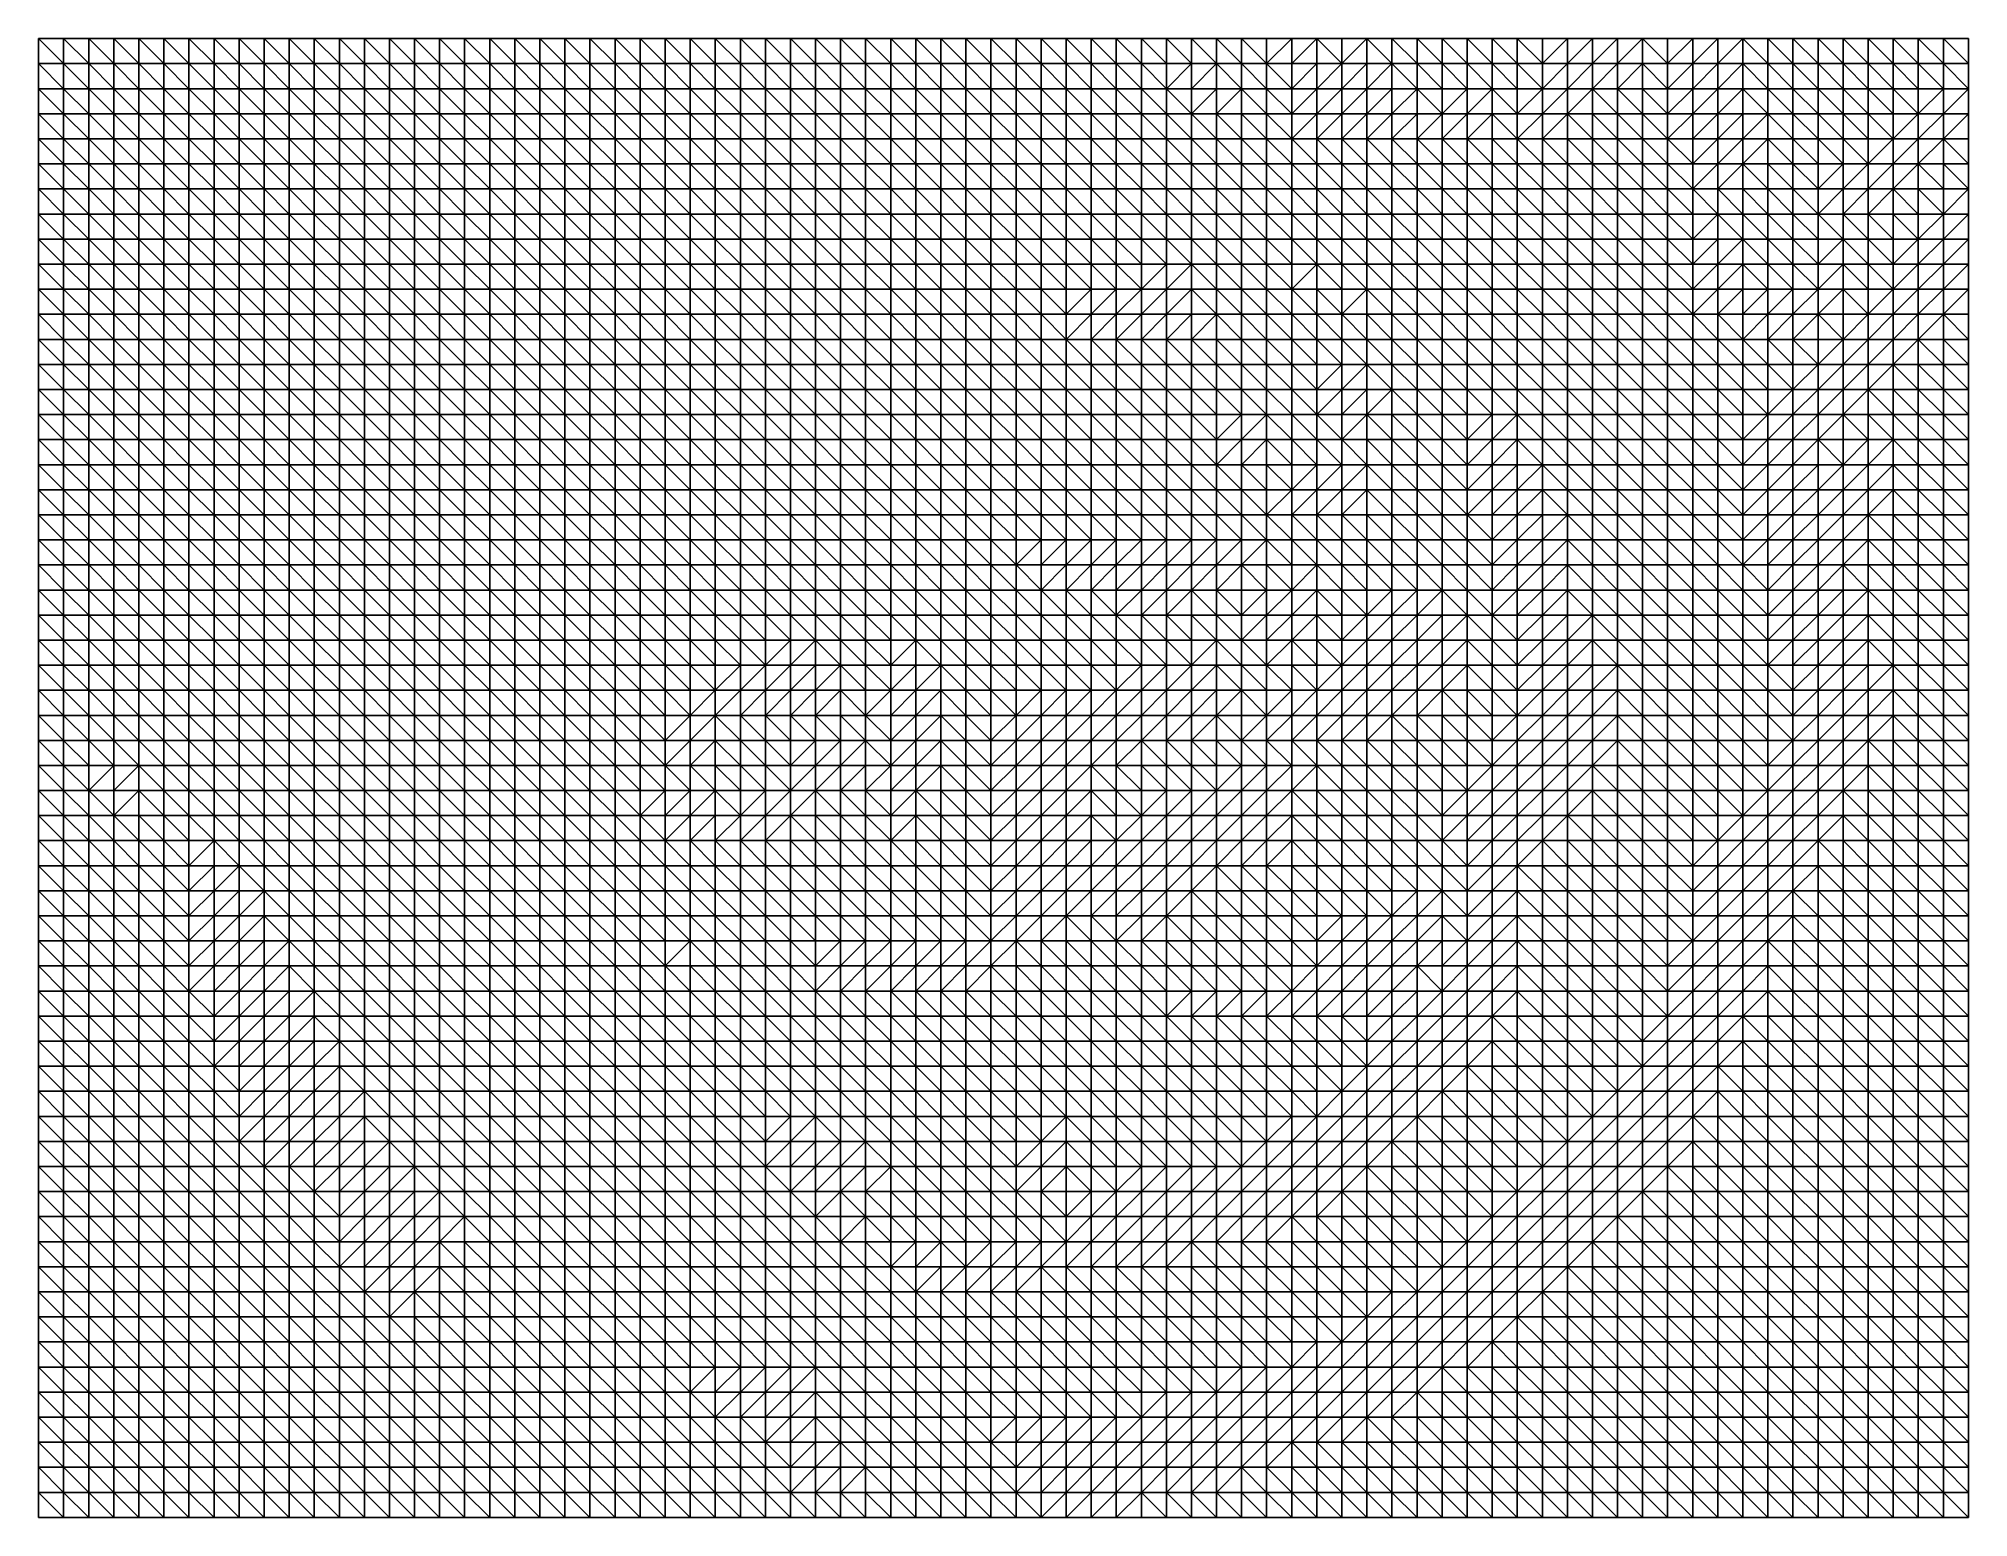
# Model space of a CAD drawing. Header units: metres. Extents: x -315 to 301, y -240 to 232.
import ezdxf

# ---------------------------------------------------------------- set-up
doc = ezdxf.new("R2010")
doc.units = ezdxf.units.M

msp = doc.modelspace()

# ---------------------------------------------------------------- linework, layer by layer
for points in [[(-315, 232, -378.9863), (-307, 224, -382.2804), (-307, 232, -378.9863), (-306.9999, 232.0001, -378.9862)], [(-315, 232, -378.9863), (-315, 224, -382.751), (-307, 224, -382.2804), (-306.9999, 224.0001, -382.2803)], [(-307, 232, -378.9863), (-299, 224, -381.8098), (-299, 232, -379.4569), (-298.9999, 232.0001, -379.4568)], [(-307, 232, -378.9863), (-307, 224, -382.2804), (-299, 224, -381.8098), (-298.9999, 224.0001, -381.8098)], [(-299, 232, -379.4569), (-291, 224, -383.2216), (-291, 232, -380.8687), (-290.9999, 232.0001, -380.8686)], [(-299, 232, -379.4569), (-299, 224, -381.8098), (-291, 224, -383.2216), (-290.9999, 224.0001, -383.2215)], [(-291, 232, -380.8687), (-283, 224, -386.0451), (-283, 232, -384.1628), (-282.9999, 232.0001, -384.1627)], [(-291, 232, -380.8687), (-291, 224, -383.2216), (-283, 224, -386.0451), (-282.9999, 224.0001, -386.045)], [(-283, 232, -384.1628), (-275, 224, -390.751), (-275, 232, -388.3981), (-274.9999, 232.0001, -388.398)], [(-283, 232, -384.1628), (-283, 224, -386.0451), (-275, 224, -390.751), (-274.9999, 224.0001, -390.7509)], [(-275, 232, -388.3981), (-267, 224, -394.0451), (-267, 232, -392.6334), (-266.9999, 232.0001, -392.6333)], [(-275, 232, -388.3981), (-275, 224, -390.751), (-267, 224, -394.0451), (-266.9999, 224.0001, -394.045)], [(-267, 232, -392.6334), (-259, 224, -395.9275), (-259, 232, -394.9863), (-258.9999, 232.0001, -394.9862)], [(-267, 232, -392.6334), (-267, 224, -394.0451), (-259, 224, -395.9275), (-258.9999, 224.0001, -395.9274)], [(-259, 232, -394.9863), (-251, 224, -397.3393), (-251, 232, -395.9275), (-250.9999, 232.0001, -395.9274)], [(-259, 232, -394.9863), (-259, 224, -395.9275), (-251, 224, -397.3393), (-250.9999, 224.0001, -397.3392)], [(-251, 232, -395.9275), (-243, 224, -398.751), (-243, 232, -397.3393), (-242.9999, 232.0001, -397.3392)], [(-251, 232, -395.9275), (-251, 224, -397.3393), (-243, 224, -398.751), (-242.9999, 224.0001, -398.7509)], [(-243, 232, -397.3393), (-235, 224, -399.6922), (-235, 232, -399.2216), (-234.9999, 232.0001, -399.2215)], [(-243, 232, -397.3393), (-243, 224, -398.751), (-235, 224, -399.6922), (-234.9999, 224.0001, -399.6921)], [(-235, 232, -399.2216), (-227, 224, -401.104), (-227, 232, -400.6334), (-226.9999, 232.0001, -400.6333)], [(-235, 232, -399.2216), (-235, 224, -399.6922), (-227, 224, -401.104), (-226.9999, 224.0001, -401.1039)], [(-227, 232, -400.6334), (-219, 224, -401.5745), (-219, 232, -401.104), (-218.9999, 232.0001, -401.1039)], [(-227, 232, -400.6334), (-227, 224, -401.104), (-219, 224, -401.5745), (-218.9999, 224.0001, -401.5745)], [(-219, 232, -401.104), (-211, 224, -401.5745), (-211, 232, -400.6334), (-210.9999, 232.0001, -400.6333)], [(-219, 232, -401.104), (-219, 224, -401.5745), (-211, 224, -401.5745), (-210.9999, 224.0001, -401.5745)], [(-211, 232, -400.6334), (-203, 224, -402.0451), (-203, 232, -400.6334), (-202.9999, 232.0001, -400.6333)], [(-211, 232, -400.6334), (-211, 224, -401.5745), (-203, 224, -402.0451), (-202.9999, 224.0001, -402.045)], [(-203, 232, -400.6334), (-195, 224, -402.9863), (-195, 232, -402.0451), (-194.9999, 232.0001, -402.045)], [(-203, 232, -400.6334), (-203, 224, -402.0451), (-195, 224, -402.9863), (-194.9999, 224.0001, -402.9862)], [(-195, 232, -402.0451), (-187, 224, -402.9863), (-187, 232, -402.5157), (-186.9999, 232.0001, -402.5156)], [(-195, 232, -402.0451), (-195, 224, -402.9863), (-187, 224, -402.9863), (-186.9999, 224.0001, -402.9862)], [(-187, 232, -402.5157), (-179, 224, -402.9863), (-179, 232, -402.9863), (-178.9999, 232.0001, -402.9862)], [(-187, 232, -402.5157), (-187, 224, -402.9863), (-179, 224, -402.9863), (-178.9999, 224.0001, -402.9862)], [(-179, 232, -402.9863), (-171, 224, -402.9863), (-171, 232, -402.9863), (-170.9999, 232.0001, -402.9862)], [(-179, 232, -402.9863), (-179, 224, -402.9863), (-171, 224, -402.9863), (-170.9999, 224.0001, -402.9862)], [(-171, 232, -402.9863), (-163, 224, -402.5157), (-163, 232, -402.5157), (-162.9999, 232.0001, -402.5156)], [(-171, 232, -402.9863), (-171, 224, -402.9863), (-163, 224, -402.5157), (-162.9999, 224.0001, -402.5156)], [(-163, 232, -402.5157), (-155, 224, -402.5157), (-155, 232, -402.0451), (-154.9999, 232.0001, -402.045)], [(-163, 232, -402.5157), (-163, 224, -402.5157), (-155, 224, -402.5157), (-154.9999, 224.0001, -402.5156)], [(-155, 232, -402.0451), (-147, 224, -402.0451), (-147, 232, -401.5745), (-146.9999, 232.0001, -401.5745)], [(-155, 232, -402.0451), (-155, 224, -402.5157), (-147, 224, -402.0451), (-146.9999, 224.0001, -402.045)], [(-147, 232, -401.5745), (-139, 224, -400.6334), (-139, 232, -400.1628), (-138.9999, 232.0001, -400.1627)], [(-147, 232, -401.5745), (-147, 224, -402.0451), (-139, 224, -400.6334), (-138.9999, 224.0001, -400.6333)], [(-139, 232, -400.1628), (-131, 224, -397.8098), (-131, 232, -397.3393), (-130.9999, 232.0001, -397.3392)], [(-139, 232, -400.1628), (-139, 224, -400.6334), (-131, 224, -397.8098), (-130.9999, 224.0001, -397.8098)], [(-131, 232, -397.3393), (-123, 224, -394.5157), (-123, 232, -394.5157), (-122.9999, 232.0001, -394.5156)], [(-131, 232, -397.3393), (-131, 224, -397.8098), (-123, 224, -394.5157), (-122.9999, 224.0001, -394.5156)], [(-123, 232, -394.5157), (-115, 224, -393.104), (-115, 232, -392.1628), (-114.9999, 232.0001, -392.1627)], [(-123, 232, -394.5157), (-123, 224, -394.5157), (-115, 224, -393.104), (-114.9999, 224.0001, -393.1039)], [(-115, 232, -392.1628), (-107, 224, -392.6334), (-107, 232, -390.2804), (-106.9999, 232.0001, -390.2803)], [(-115, 232, -392.1628), (-115, 224, -393.104), (-107, 224, -392.6334), (-106.9999, 224.0001, -392.6333)], [(-107, 232, -390.2804), (-99, 224, -392.1628), (-99, 232, -388.8687), (-98.9999, 232.0001, -388.8686)], [(-107, 232, -390.2804), (-107, 224, -392.6334), (-99, 224, -392.1628), (-98.9999, 224.0001, -392.1627)], [(-99, 232, -388.8687), (-91, 224, -391.2216), (-91, 232, -387.9275), (-90.9999, 232.0001, -387.9274)], [(-99, 232, -388.8687), (-99, 224, -392.1628), (-91, 224, -391.2216), (-90.9999, 224.0001, -391.2215)], [(-91, 232, -387.9275), (-83, 224, -388.3981), (-83, 232, -385.5745), (-82.9999, 232.0001, -385.5745)], [(-91, 232, -387.9275), (-91, 224, -391.2216), (-83, 224, -388.3981), (-82.9999, 224.0001, -388.398)], [(-83, 232, -385.5745), (-75, 224, -384.6334), (-75, 232, -381.8098), (-74.9999, 232.0001, -381.8098)], [(-83, 232, -385.5745), (-83, 224, -388.3981), (-75, 224, -384.6334), (-74.9999, 224.0001, -384.6333)], [(-75, 232, -381.8098), (-67, 224, -381.8098), (-67, 232, -379.4569), (-66.9999, 232.0001, -379.4568)], [(-75, 232, -381.8098), (-75, 224, -384.6334), (-67, 224, -381.8098), (-66.9999, 224.0001, -381.8098)], [(-67, 232, -379.4569), (-59, 224, -380.8687), (-59, 232, -378.5157), (-58.9999, 232.0001, -378.5156)], [(-67, 232, -379.4569), (-67, 224, -381.8098), (-59, 224, -380.8687), (-58.9999, 224.0001, -380.8686)], [(-59, 232, -378.5157), (-51, 224, -380.8687), (-51, 232, -378.0451), (-50.9999, 232.0001, -378.045)], [(-59, 232, -378.5157), (-59, 224, -380.8687), (-51, 224, -380.8687), (-50.9999, 224.0001, -380.8686)], [(-51, 232, -378.0451), (-43, 224, -379.9275), (-43, 232, -377.104), (-42.9999, 232.0001, -377.1039)], [(-51, 232, -378.0451), (-51, 224, -380.8687), (-43, 224, -379.9275), (-42.9999, 224.0001, -379.9274)], [(-43, 232, -377.104), (-35, 224, -378.5157), (-35, 232, -374.2804), (-34.9999, 232.0001, -374.2803)], [(-43, 232, -377.104), (-43, 224, -379.9275), (-35, 224, -378.5157), (-34.9999, 224.0001, -378.5156)], [(-35, 232, -374.2804), (-27, 224, -376.1628), (-27, 232, -370.9863), (-26.9999, 232.0001, -370.9862)], [(-35, 232, -374.2804), (-35, 224, -378.5157), (-27, 224, -376.1628), (-26.9999, 224.0001, -376.1627)], [(-27, 232, -370.9863), (-19, 224, -372.8687), (-19, 232, -367.6922), (-18.9999, 232.0001, -367.6921)], [(-27, 232, -370.9863), (-27, 224, -376.1628), (-19, 224, -372.8687), (-18.9999, 224.0001, -372.8686)], [(-19, 232, -367.6922), (-11, 224, -369.104), (-11, 232, -363.9275), (-10.9999, 232.0001, -363.9274)], [(-19, 232, -367.6922), (-19, 224, -372.8687), (-11, 224, -369.104), (-10.9999, 224.0001, -369.1039)], [(-11, 232, -363.9275), (-3, 224, -365.3393), (-3, 232, -359.6922), (-2.9999, 232.0001, -359.6921)], [(-11, 232, -363.9275), (-11, 224, -369.104), (-3, 224, -365.3393), (-2.9999, 224.0001, -365.3392)], [(-3, 232, -359.6922), (5, 224, -362.9863), (5, 232, -354.9863), (5.0001, 232.0001, -354.9862)], [(-3, 232, -359.6922), (-3, 224, -365.3393), (5, 224, -362.9863), (5.0001, 224.0001, -362.9862)], [(5, 232, -354.9863), (13, 224, -360.1628), (13, 232, -350.2804), (13.0001, 232.0001, -350.2803)], [(5, 232, -354.9863), (5, 224, -362.9863), (13, 224, -360.1628), (13.0001, 224.0001, -360.1627)], [(13, 232, -350.2804), (21, 224, -357.8098), (21, 232, -346.9863), (21.0001, 232.0001, -346.9862)], [(13, 232, -350.2804), (13, 224, -360.1628), (21, 224, -357.8098), (21.0001, 224.0001, -357.8098)], [(21, 232, -346.9863), (29, 224, -356.3981), (29, 232, -346.9863), (29.0001, 232.0001, -346.9862)], [(21, 232, -346.9863), (21, 224, -357.8098), (29, 224, -356.3981), (29.0001, 224.0001, -356.398)], [(29, 232, -346.9863), (37, 224, -354.5157), (37, 232, -345.5745), (37.0001, 232.0001, -345.5745)], [(29, 232, -346.9863), (29, 224, -356.3981), (37, 224, -354.5157), (37.0001, 224.0001, -354.5156)], [(37, 232, -345.5745), (45, 224, -352.1628), (45, 232, -341.8098), (45.0001, 232.0001, -341.8098)], [(37, 232, -345.5745), (37, 224, -354.5157), (45, 224, -352.1628), (45.0001, 224.0001, -352.1627)], [(45, 232, -341.8098), (53, 224, -351.6922), (53, 232, -339.4569), (53.0001, 232.0001, -339.4568)], [(45, 232, -341.8098), (45, 224, -352.1628), (53, 224, -351.6922), (53.0001, 224.0001, -351.6921)], [(53, 232, -339.4569), (61, 224, -349.8098), (61, 232, -336.6334), (61.0001, 232.0001, -336.6333)], [(53, 232, -339.4569), (53, 224, -351.6922), (61, 224, -349.8098), (61.0001, 224.0001, -349.8098)], [(61, 232, -336.6334), (69, 224, -345.5745), (69, 232, -333.8098), (69.0001, 232.0001, -333.8098)], [(61, 232, -336.6334), (61, 224, -349.8098), (69, 224, -345.5745), (69.0001, 224.0001, -345.5745)], [(69, 232, -333.8098), (77, 224, -343.2216), (77, 232, -333.3393), (77.0001, 232.0001, -333.3392)], [(69, 232, -333.8098), (69, 224, -345.5745), (77, 224, -343.2216), (77.0001, 224.0001, -343.2215)], [(77, 224, -343.2216), (85, 224, -344.1628), (85, 232, -335.2216), (85.0001, 232.0001, -335.2215)], [(77, 224, -343.2216), (85, 232, -335.2216), (77, 232, -333.3393), (77.0001, 232.0001, -333.3392)], [(85, 224, -344.1628), (93, 224, -345.5745), (93, 232, -338.9863), (93.0001, 232.0001, -338.9862)], [(85, 224, -344.1628), (93, 232, -338.9863), (85, 232, -335.2216), (85.0001, 232.0001, -335.2215)], [(93, 232, -338.9863), (101, 224, -347.9275), (101, 232, -344.6334), (101.0001, 232.0001, -344.6333)], [(93, 232, -338.9863), (93, 224, -345.5745), (101, 224, -347.9275), (101.0001, 224.0001, -347.9274)], [(101, 224, -347.9275), (109, 224, -352.6334), (109, 232, -353.104), (109.0001, 232.0001, -353.1039)], [(101, 224, -347.9275), (109, 232, -353.104), (101, 232, -344.6334), (101.0001, 232.0001, -344.6333)], [(109, 232, -353.104), (117, 224, -359.2216), (117, 232, -360.6334), (117.0001, 232.0001, -360.6333)], [(109, 232, -353.104), (109, 224, -352.6334), (117, 224, -359.2216), (117.0001, 224.0001, -359.2215)], [(117, 232, -360.6334), (125, 224, -362.9863), (125, 232, -362.9863), (125.0001, 232.0001, -362.9862)], [(117, 232, -360.6334), (117, 224, -359.2216), (125, 224, -362.9863), (125.0001, 224.0001, -362.9862)], [(125, 232, -362.9863), (133, 224, -363.9275), (133, 232, -361.5745), (133.0001, 232.0001, -361.5745)], [(125, 232, -362.9863), (125, 224, -362.9863), (133, 224, -363.9275), (133.0001, 224.0001, -363.9274)], [(133, 232, -361.5745), (141, 224, -363.4569), (141, 232, -359.2216), (141.0001, 232.0001, -359.2215)], [(133, 232, -361.5745), (133, 224, -363.9275), (141, 224, -363.4569), (141.0001, 224.0001, -363.4568)], [(141, 232, -359.2216), (149, 224, -362.5158), (149, 232, -356.8687), (149.0001, 232.0001, -356.8686)], [(141, 232, -359.2216), (141, 224, -363.4569), (149, 224, -362.5158), (149.0001, 224.0001, -362.5157)], [(149, 232, -356.8687), (157, 224, -362.0451), (157, 232, -355.9275), (157.0001, 232.0001, -355.9274)], [(149, 232, -356.8687), (149, 224, -362.5158), (157, 224, -362.0451), (157.0001, 224.0001, -362.045)], [(157, 232, -355.9275), (165, 224, -362.9863), (165, 232, -356.3981), (165.0001, 232.0001, -356.398)], [(157, 232, -355.9275), (157, 224, -362.0451), (165, 224, -362.9863), (165.0001, 224.0001, -362.9862)], [(165, 224, -362.9863), (173, 224, -366.2804), (173, 232, -358.2804), (173.0001, 232.0001, -358.2803)], [(165, 224, -362.9863), (173, 232, -358.2804), (165, 232, -356.3981), (165.0001, 232.0001, -356.398)], [(173, 224, -366.2804), (181, 224, -372.3981), (181, 232, -363.9275), (181.0001, 232.0001, -363.9274)], [(173, 224, -366.2804), (181, 232, -363.9275), (173, 232, -358.2804), (173.0001, 232.0001, -358.2803)], [(181, 224, -372.3981), (189, 224, -382.2804), (189, 232, -374.751), (189.0001, 232.0001, -374.7509)], [(181, 224, -372.3981), (189, 232, -374.751), (181, 232, -363.9275), (181.0001, 232.0001, -363.9274)], [(189, 224, -382.2804), (197, 224, -391.6922), (197, 232, -387.9275), (197.0001, 232.0001, -387.9274)], [(189, 224, -382.2804), (197, 232, -387.9275), (189, 232, -374.751), (189.0001, 232.0001, -374.7509)], [(197, 232, -387.9275), (205, 224, -393.5745), (205, 232, -392.6334), (205.0001, 232.0001, -392.6333)], [(197, 232, -387.9275), (197, 224, -391.6922), (205, 224, -393.5745), (205.0001, 224.0001, -393.5745)], [(205, 224, -393.5745), (213, 224, -385.5745), (213, 232, -386.5157), (213.0001, 232.0001, -386.5156)], [(205, 224, -393.5745), (213, 232, -386.5157), (205, 232, -392.6334), (205.0001, 232.0001, -392.6333)], [(213, 224, -385.5745), (221, 224, -374.751), (221, 232, -377.104), (221.0001, 232.0001, -377.1039)], [(213, 224, -385.5745), (221, 232, -377.104), (213, 232, -386.5157), (213.0001, 232.0001, -386.5156)], [(221, 224, -374.751), (229, 224, -366.751), (229, 232, -369.5745), (229.0001, 232.0001, -369.5745)], [(221, 224, -374.751), (229, 232, -369.5745), (221, 232, -377.104), (221.0001, 232.0001, -377.1039)], [(229, 232, -369.5745), (237, 224, -362.5158), (237, 232, -364.8687), (237.0001, 232.0001, -364.8686)], [(229, 232, -369.5745), (229, 224, -366.751), (237, 224, -362.5158), (237.0001, 224.0001, -362.5157)], [(237, 232, -364.8687), (245, 224, -360.1628), (245, 232, -362.0451), (245.0001, 232.0001, -362.045)], [(237, 232, -364.8687), (237, 224, -362.5158), (245, 224, -360.1628), (245.0001, 224.0001, -360.1627)], [(245, 232, -362.0451), (253, 224, -359.2216), (253, 232, -360.6334), (253.0001, 232.0001, -360.6333)], [(245, 232, -362.0451), (245, 224, -360.1628), (253, 224, -359.2216), (253.0001, 224.0001, -359.2215)], [(253, 232, -360.6334), (261, 224, -357.8098), (261, 232, -359.6922), (261.0001, 232.0001, -359.6921)], [(253, 232, -360.6334), (253, 224, -359.2216), (261, 224, -357.8098), (261.0001, 224.0001, -357.8098)], [(261, 232, -359.6922), (269, 224, -356.3981), (269, 232, -358.2804), (269.0001, 232.0001, -358.2803)], [(261, 232, -359.6922), (261, 224, -357.8098), (269, 224, -356.3981), (269.0001, 224.0001, -356.398)], [(269, 232, -358.2804), (277, 224, -355.9275), (277, 232, -357.8098), (277.0001, 232.0001, -357.8098)], [(269, 232, -358.2804), (269, 224, -356.3981), (277, 224, -355.9275), (277.0001, 224.0001, -355.9274)], [(277, 232, -357.8098), (285, 224, -356.8687), (285, 232, -358.751), (285.0001, 232.0001, -358.7509)], [(277, 232, -357.8098), (277, 224, -355.9275), (285, 224, -356.8687), (285.0001, 224.0001, -356.8686)], [(285, 232, -358.751), (293, 224, -359.6922), (293, 232, -360.6334), (293.0001, 232.0001, -360.6333)], [(285, 232, -358.751), (285, 224, -356.8687), (293, 224, -359.6922), (293.0001, 224.0001, -359.6921)], [(293, 232, -360.6334), (301, 224, -362.5158), (301, 232, -362.5158), (301.0001, 232.0001, -362.5157)], [(293, 232, -360.6334), (293, 224, -359.6922), (301, 224, -362.5158), (301.0001, 224.0001, -362.5157)], [(-315, 224, -382.751), (-307, 216, -388.3981), (-307, 224, -382.2804), (-306.9999, 224.0001, -382.2803)], [(-315, 224, -382.751), (-315, 216, -389.3393), (-307, 216, -388.3981), (-306.9999, 216.0001, -388.398)], [(-307, 224, -382.2804), (-299, 216, -386.9863), (-299, 224, -381.8098), (-298.9999, 224.0001, -381.8098)], [(-307, 224, -382.2804), (-307, 216, -388.3981), (-299, 216, -386.9863), (-298.9999, 216.0001, -386.9862)], [(-299, 224, -381.8098), (-291, 216, -387.4569), (-291, 224, -383.2216), (-290.9999, 224.0001, -383.2215)], [(-299, 224, -381.8098), (-299, 216, -386.9863), (-291, 216, -387.4569), (-290.9999, 216.0001, -387.4568)], [(-291, 224, -383.2216), (-283, 216, -389.3393), (-283, 224, -386.0451), (-282.9999, 224.0001, -386.045)], [(-291, 224, -383.2216), (-291, 216, -387.4569), (-283, 216, -389.3393), (-282.9999, 216.0001, -389.3392)], [(-283, 224, -386.0451), (-275, 216, -393.104), (-275, 224, -390.751), (-274.9999, 224.0001, -390.7509)], [(-283, 224, -386.0451), (-283, 216, -389.3393), (-275, 216, -393.104), (-274.9999, 216.0001, -393.1039)], [(-275, 224, -390.751), (-267, 216, -395.4569), (-267, 224, -394.0451), (-266.9999, 224.0001, -394.045)], [(-275, 224, -390.751), (-275, 216, -393.104), (-267, 216, -395.4569), (-266.9999, 216.0001, -395.4568)], [(-267, 224, -394.0451), (-259, 216, -397.3393), (-259, 224, -395.9275), (-258.9999, 224.0001, -395.9274)], [(-267, 224, -394.0451), (-267, 216, -395.4569), (-259, 216, -397.3393), (-258.9999, 216.0001, -397.3392)], [(-259, 224, -395.9275), (-251, 216, -398.751), (-251, 224, -397.3393), (-250.9999, 224.0001, -397.3392)], [(-259, 224, -395.9275), (-259, 216, -397.3393), (-251, 216, -398.751), (-250.9999, 216.0001, -398.7509)], [(-251, 224, -397.3393), (-243, 216, -399.6922), (-243, 224, -398.751), (-242.9999, 224.0001, -398.7509)], [(-251, 224, -397.3393), (-251, 216, -398.751), (-243, 216, -399.6922), (-242.9999, 216.0001, -399.6921)], [(-243, 224, -398.751), (-235, 216, -400.6334), (-235, 224, -399.6922), (-234.9999, 224.0001, -399.6921)], [(-243, 224, -398.751), (-243, 216, -399.6922), (-235, 216, -400.6334), (-234.9999, 216.0001, -400.6333)], [(-235, 224, -399.6922), (-227, 216, -401.5745), (-227, 224, -401.104), (-226.9999, 224.0001, -401.1039)], [(-235, 224, -399.6922), (-235, 216, -400.6334), (-227, 216, -401.5745), (-226.9999, 216.0001, -401.5745)], [(-227, 224, -401.104), (-219, 216, -402.0451), (-219, 224, -401.5745), (-218.9999, 224.0001, -401.5745)], [(-227, 224, -401.104), (-227, 216, -401.5745), (-219, 216, -402.0451), (-218.9999, 216.0001, -402.045)], [(-219, 224, -401.5745), (-211, 216, -402.9863), (-211, 224, -401.5745), (-210.9999, 224.0001, -401.5745)], [(-219, 224, -401.5745), (-219, 216, -402.0451), (-211, 216, -402.9863), (-210.9999, 216.0001, -402.9862)], [(-211, 224, -401.5745), (-203, 216, -403.4569), (-203, 224, -402.0451), (-202.9999, 224.0001, -402.045)], [(-211, 224, -401.5745), (-211, 216, -402.9863), (-203, 216, -403.4569), (-202.9999, 216.0001, -403.4568)], [(-203, 224, -402.0451), (-195, 216, -403.9275), (-195, 224, -402.9863), (-194.9999, 224.0001, -402.9862)], [(-203, 224, -402.0451), (-203, 216, -403.4569), (-195, 216, -403.9275), (-194.9999, 216.0001, -403.9274)], [(-195, 224, -402.9863), (-187, 216, -403.4569), (-187, 224, -402.9863), (-186.9999, 224.0001, -402.9862)], [(-195, 224, -402.9863), (-195, 216, -403.9275), (-187, 216, -403.4569), (-186.9999, 216.0001, -403.4568)], [(-187, 224, -402.9863), (-179, 216, -402.9863), (-179, 224, -402.9863), (-178.9999, 224.0001, -402.9862)], [(-187, 224, -402.9863), (-187, 216, -403.4569), (-179, 216, -402.9863), (-178.9999, 216.0001, -402.9862)], [(-179, 224, -402.9863), (-171, 216, -402.5157), (-171, 224, -402.9863), (-170.9999, 224.0001, -402.9862)], [(-179, 224, -402.9863), (-179, 216, -402.9863), (-171, 216, -402.5157), (-170.9999, 216.0001, -402.5156)], [(-171, 224, -402.9863), (-163, 216, -402.5157), (-163, 224, -402.5157), (-162.9999, 224.0001, -402.5156)], [(-171, 224, -402.9863), (-171, 216, -402.5157), (-163, 216, -402.5157), (-162.9999, 216.0001, -402.5156)], [(-163, 224, -402.5157), (-155, 216, -402.9863), (-155, 224, -402.5157), (-154.9999, 224.0001, -402.5156)], [(-163, 224, -402.5157), (-163, 216, -402.5157), (-155, 216, -402.9863), (-154.9999, 216.0001, -402.9862)], [(-155, 224, -402.5157), (-147, 216, -402.5157), (-147, 224, -402.0451), (-146.9999, 224.0001, -402.045)], [(-155, 224, -402.5157), (-155, 216, -402.9863), (-147, 216, -402.5157), (-146.9999, 216.0001, -402.5156)], [(-147, 224, -402.0451), (-139, 216, -401.104), (-139, 224, -400.6334), (-138.9999, 224.0001, -400.6333)], [(-147, 224, -402.0451), (-147, 216, -402.5157), (-139, 216, -401.104), (-138.9999, 216.0001, -401.1039)], [(-139, 224, -400.6334), (-131, 216, -397.8098), (-131, 224, -397.8098), (-130.9999, 224.0001, -397.8098)], [(-139, 224, -400.6334), (-139, 216, -401.104), (-131, 216, -397.8098), (-130.9999, 216.0001, -397.8098)], [(-131, 224, -397.8098), (-123, 216, -395.4569), (-123, 224, -394.5157), (-122.9999, 224.0001, -394.5156)], [(-131, 224, -397.8098), (-131, 216, -397.8098), (-123, 216, -395.4569), (-122.9999, 216.0001, -395.4568)], [(-123, 224, -394.5157), (-115, 216, -394.9863), (-115, 224, -393.104), (-114.9999, 224.0001, -393.1039)], [(-123, 224, -394.5157), (-123, 216, -395.4569), (-115, 216, -394.9863), (-114.9999, 216.0001, -394.9862)], [(-115, 224, -393.104), (-107, 216, -395.4569), (-107, 224, -392.6334), (-106.9999, 224.0001, -392.6333)], [(-115, 224, -393.104), (-115, 216, -394.9863), (-107, 216, -395.4569), (-106.9999, 216.0001, -395.4568)], [(-107, 224, -392.6334), (-99, 216, -394.9863), (-99, 224, -392.1628), (-98.9999, 224.0001, -392.1627)], [(-107, 224, -392.6334), (-107, 216, -395.4569), (-99, 216, -394.9863), (-98.9999, 216.0001, -394.9862)], [(-99, 224, -392.1628), (-91, 216, -393.5745), (-91, 224, -391.2216), (-90.9999, 224.0001, -391.2215)], [(-99, 224, -392.1628), (-99, 216, -394.9863), (-91, 216, -393.5745), (-90.9999, 216.0001, -393.5745)], [(-91, 224, -391.2216), (-83, 216, -390.751), (-83, 224, -388.3981), (-82.9999, 224.0001, -388.398)], [(-91, 224, -391.2216), (-91, 216, -393.5745), (-83, 216, -390.751), (-82.9999, 216.0001, -390.7509)], [(-83, 224, -388.3981), (-75, 216, -386.9863), (-75, 224, -384.6334), (-74.9999, 224.0001, -384.6333)], [(-83, 224, -388.3981), (-83, 216, -390.751), (-75, 216, -386.9863), (-74.9999, 216.0001, -386.9862)], [(-75, 224, -384.6334), (-67, 216, -384.6334), (-67, 224, -381.8098), (-66.9999, 224.0001, -381.8098)], [(-75, 224, -384.6334), (-75, 216, -386.9863), (-67, 216, -384.6334), (-66.9999, 216.0001, -384.6333)], [(-67, 224, -381.8098), (-59, 216, -383.6922), (-59, 224, -380.8687), (-58.9999, 224.0001, -380.8686)], [(-67, 224, -381.8098), (-67, 216, -384.6334), (-59, 216, -383.6922), (-58.9999, 216.0001, -383.6921)], [(-59, 224, -380.8687), (-51, 216, -383.2216), (-51, 224, -380.8687), (-50.9999, 224.0001, -380.8686)], [(-59, 224, -380.8687), (-59, 216, -383.6922), (-51, 216, -383.2216), (-50.9999, 216.0001, -383.2215)], [(-51, 224, -380.8687), (-43, 216, -382.2804), (-43, 224, -379.9275), (-42.9999, 224.0001, -379.9274)], [(-51, 224, -380.8687), (-51, 216, -383.2216), (-43, 216, -382.2804), (-42.9999, 216.0001, -382.2803)], [(-43, 224, -379.9275), (-35, 216, -381.3393), (-35, 224, -378.5157), (-34.9999, 224.0001, -378.5156)], [(-43, 224, -379.9275), (-43, 216, -382.2804), (-35, 216, -381.3393), (-34.9999, 216.0001, -381.3392)], [(-35, 224, -378.5157), (-27, 216, -379.4569), (-27, 224, -376.1628), (-26.9999, 224.0001, -376.1627)], [(-35, 224, -378.5157), (-35, 216, -381.3393), (-27, 216, -379.4569), (-26.9999, 216.0001, -379.4568)], [(-27, 224, -376.1628), (-19, 216, -377.104), (-19, 224, -372.8687), (-18.9999, 224.0001, -372.8686)], [(-27, 224, -376.1628), (-27, 216, -379.4569), (-19, 216, -377.104), (-18.9999, 216.0001, -377.1039)], [(-19, 224, -372.8687), (-11, 216, -374.2804), (-11, 224, -369.104), (-10.9999, 224.0001, -369.1039)], [(-19, 224, -372.8687), (-19, 216, -377.104), (-11, 216, -374.2804), (-10.9999, 216.0001, -374.2803)], [(-11, 224, -369.104), (-3, 216, -371.9275), (-3, 224, -365.3393), (-2.9999, 224.0001, -365.3392)], [(-11, 224, -369.104), (-11, 216, -374.2804), (-3, 216, -371.9275), (-2.9999, 216.0001, -371.9274)], [(-3, 224, -365.3393), (5, 216, -370.9863), (5, 224, -362.9863), (5.0001, 224.0001, -362.9862)], [(-3, 224, -365.3393), (-3, 216, -371.9275), (5, 216, -370.9863), (5.0001, 216.0001, -370.9862)], [(5, 224, -362.9863), (13, 216, -370.5157), (13, 224, -360.1628), (13.0001, 224.0001, -360.1627)], [(5, 224, -362.9863), (5, 216, -370.9863), (13, 216, -370.5157), (13.0001, 216.0001, -370.5156)], [(13, 224, -360.1628), (21, 216, -369.5745), (21, 224, -357.8098), (21.0001, 224.0001, -357.8098)], [(13, 224, -360.1628), (13, 216, -370.5157), (21, 216, -369.5745), (21.0001, 216.0001, -369.5745)], [(21, 224, -357.8098), (29, 216, -368.1628), (29, 224, -356.3981), (29.0001, 224.0001, -356.398)], [(21, 224, -357.8098), (21, 216, -369.5745), (29, 216, -368.1628), (29.0001, 216.0001, -368.1627)], [(29, 224, -356.3981), (37, 216, -365.3393), (37, 224, -354.5157), (37.0001, 224.0001, -354.5156)], [(29, 224, -356.3981), (29, 216, -368.1628), (37, 216, -365.3393), (37.0001, 216.0001, -365.3392)], [(37, 224, -354.5157), (45, 216, -362.9863), (45, 224, -352.1628), (45.0001, 224.0001, -352.1627)], [(37, 224, -354.5157), (37, 216, -365.3393), (45, 216, -362.9863), (45.0001, 216.0001, -362.9862)], [(45, 216, -362.9863), (53, 216, -362.9863), (53, 224, -351.6922), (53.0001, 224.0001, -351.6921)], [(45, 216, -362.9863), (53, 224, -351.6922), (45, 224, -352.1628), (45.0001, 224.0001, -352.1627)], [(53, 216, -362.9863), (61, 216, -363.4569), (61, 224, -349.8098), (61.0001, 224.0001, -349.8098)], [(53, 216, -362.9863), (61, 224, -349.8098), (53, 224, -351.6922), (53.0001, 224.0001, -351.6921)], [(61, 224, -349.8098), (69, 216, -361.104), (69, 224, -345.5745), (69.0001, 224.0001, -345.5745)], [(61, 224, -349.8098), (61, 216, -363.4569), (69, 216, -361.104), (69.0001, 216.0001, -361.1039)], [(69, 224, -345.5745), (77, 216, -358.2804), (77, 224, -343.2216), (77.0001, 224.0001, -343.2215)], [(69, 224, -345.5745), (69, 216, -361.104), (77, 216, -358.2804), (77.0001, 216.0001, -358.2803)], [(77, 224, -343.2216), (85, 216, -357.3393), (85, 224, -344.1628), (85.0001, 224.0001, -344.1627)], [(77, 224, -343.2216), (77, 216, -358.2804), (85, 216, -357.3393), (85.0001, 216.0001, -357.3392)], [(85, 216, -357.3393), (93, 216, -358.2804), (93, 224, -345.5745), (93.0001, 224.0001, -345.5745)], [(85, 216, -357.3393), (93, 224, -345.5745), (85, 224, -344.1628), (85.0001, 224.0001, -344.1627)], [(93, 216, -358.2804), (101, 216, -358.751), (101, 224, -347.9275), (101.0001, 224.0001, -347.9274)], [(93, 216, -358.2804), (101, 224, -347.9275), (93, 224, -345.5745), (93.0001, 224.0001, -345.5745)], [(101, 216, -358.751), (109, 216, -360.6334), (109, 224, -352.6334), (109.0001, 224.0001, -352.6333)], [(101, 216, -358.751), (109, 224, -352.6334), (101, 224, -347.9275), (101.0001, 224.0001, -347.9274)], [(109, 216, -360.6334), (117, 216, -363.4569), (117, 224, -359.2216), (117.0001, 224.0001, -359.2215)], [(109, 216, -360.6334), (117, 224, -359.2216), (109, 224, -352.6334), (109.0001, 224.0001, -352.6333)], [(117, 224, -359.2216), (125, 216, -365.8098), (125, 224, -362.9863), (125.0001, 224.0001, -362.9862)], [(117, 224, -359.2216), (117, 216, -363.4569), (125, 216, -365.8098), (125.0001, 216.0001, -365.8098)], [(125, 224, -362.9863), (133, 216, -368.1628), (133, 224, -363.9275), (133.0001, 224.0001, -363.9274)], [(125, 224, -362.9863), (125, 216, -365.8098), (133, 216, -368.1628), (133.0001, 216.0001, -368.1627)], [(133, 224, -363.9275), (141, 216, -369.5745), (141, 224, -363.4569), (141.0001, 224.0001, -363.4568)], [(133, 224, -363.9275), (133, 216, -368.1628), (141, 216, -369.5745), (141.0001, 216.0001, -369.5745)], [(141, 224, -363.4569), (149, 216, -369.5745), (149, 224, -362.5158), (149.0001, 224.0001, -362.5157)], [(141, 224, -363.4569), (141, 216, -369.5745), (149, 216, -369.5745), (149.0001, 216.0001, -369.5745)], [(149, 224, -362.5158), (157, 216, -369.104), (157, 224, -362.0451), (157.0001, 224.0001, -362.045)], [(149, 224, -362.5158), (149, 216, -369.5745), (157, 216, -369.104), (157.0001, 216.0001, -369.1039)], [(157, 224, -362.0451), (165, 216, -370.5157), (165, 224, -362.9863), (165.0001, 224.0001, -362.9862)], [(157, 224, -362.0451), (157, 216, -369.104), (165, 216, -370.5157), (165.0001, 216.0001, -370.5156)], [(165, 216, -370.5157), (173, 216, -375.2216), (173, 224, -366.2804), (173.0001, 224.0001, -366.2803)], [(165, 216, -370.5157), (173, 224, -366.2804), (165, 224, -362.9863), (165.0001, 224.0001, -362.9862)], [(173, 216, -375.2216), (181, 216, -381.8098), (181, 224, -372.3981), (181.0001, 224.0001, -372.398)], [(173, 216, -375.2216), (181, 224, -372.3981), (173, 224, -366.2804), (173.0001, 224.0001, -366.2803)], [(181, 216, -381.8098), (189, 216, -388.3981), (189, 224, -382.2804), (189.0001, 224.0001, -382.2803)], [(181, 216, -381.8098), (189, 224, -382.2804), (181, 224, -372.3981), (181.0001, 224.0001, -372.398)], [(189, 216, -388.3981), (197, 216, -394.5157), (197, 224, -391.6922), (197.0001, 224.0001, -391.6921)], [(189, 216, -388.3981), (197, 224, -391.6922), (189, 224, -382.2804), (189.0001, 224.0001, -382.2803)], [(197, 224, -391.6922), (205, 216, -394.5157), (205, 224, -393.5745), (205.0001, 224.0001, -393.5745)], [(197, 224, -391.6922), (197, 216, -394.5157), (205, 216, -394.5157), (205.0001, 216.0001, -394.5156)], [(205, 216, -394.5157), (213, 216, -385.104), (213, 224, -385.5745), (213.0001, 224.0001, -385.5745)], [(205, 216, -394.5157), (213, 224, -385.5745), (205, 224, -393.5745), (205.0001, 224.0001, -393.5745)], [(213, 216, -385.104), (221, 216, -373.3393), (221, 224, -374.751), (221.0001, 224.0001, -374.7509)], [(213, 216, -385.104), (221, 224, -374.751), (213, 224, -385.5745), (213.0001, 224.0001, -385.5745)], [(221, 216, -373.3393), (229, 216, -364.3981), (229, 224, -366.751), (229.0001, 224.0001, -366.7509)], [(221, 216, -373.3393), (229, 224, -366.751), (221, 224, -374.751), (221.0001, 224.0001, -374.7509)], [(229, 224, -366.751), (237, 216, -359.6922), (237, 224, -362.5158), (237.0001, 224.0001, -362.5157)], [(229, 224, -366.751), (229, 216, -364.3981), (237, 216, -359.6922), (237.0001, 216.0001, -359.6921)], [(237, 224, -362.5158), (245, 216, -357.8098), (245, 224, -360.1628), (245.0001, 224.0001, -360.1627)], [(237, 224, -362.5158), (237, 216, -359.6922), (245, 216, -357.8098), (245.0001, 216.0001, -357.8098)], [(245, 224, -360.1628), (253, 216, -356.3981), (253, 224, -359.2216), (253.0001, 224.0001, -359.2215)], [(245, 224, -360.1628), (245, 216, -357.8098), (253, 216, -356.3981), (253.0001, 216.0001, -356.398)], [(253, 224, -359.2216), (261, 216, -354.9863), (261, 224, -357.8098), (261.0001, 224.0001, -357.8098)], [(253, 224, -359.2216), (253, 216, -356.3981), (261, 216, -354.9863), (261.0001, 216.0001, -354.9862)], [(261, 224, -357.8098), (269, 216, -354.0451), (269, 224, -356.3981), (269.0001, 224.0001, -356.398)], [(261, 224, -357.8098), (261, 216, -354.9863), (269, 216, -354.0451), (269.0001, 216.0001, -354.045)], [(269, 224, -356.3981), (277, 216, -354.5157), (277, 224, -355.9275), (277.0001, 224.0001, -355.9274)], [(269, 224, -356.3981), (269, 216, -354.0451), (277, 216, -354.5157), (277.0001, 216.0001, -354.5156)], [(277, 224, -355.9275), (285, 216, -356.8687), (285, 224, -356.8687), (285.0001, 224.0001, -356.8686)], [(277, 224, -355.9275), (277, 216, -354.5157), (285, 216, -356.8687), (285.0001, 216.0001, -356.8686)], [(285, 224, -356.8687), (293, 216, -361.5745), (293, 224, -359.6922), (293.0001, 224.0001, -359.6921)], [(285, 224, -356.8687), (285, 216, -356.8687), (293, 216, -361.5745), (293.0001, 216.0001, -361.5745)], [(293, 224, -359.6922), (301, 216, -367.6922), (301, 224, -362.5158), (301.0001, 224.0001, -362.5157)], [(293, 224, -359.6922), (293, 216, -361.5745), (301, 216, -367.6922), (301.0001, 216.0001, -367.6921)], [(-315, 216, -389.3393), (-307, 208, -393.5745), (-307, 216, -388.3981), (-306.9999, 216.0001, -388.398)], [(-315, 216, -389.3393), (-315, 208, -394.0451), (-307, 208, -393.5745), (-306.9999, 208.0001, -393.5745)], [(-307, 216, -388.3981), (-299, 208, -393.104), (-299, 216, -386.9863), (-298.9999, 216.0001, -386.9862)], [(-307, 216, -388.3981), (-307, 208, -393.5745), (-299, 208, -393.104), (-298.9999, 208.0001, -393.1039)], [(-299, 216, -386.9863), (-291, 208, -393.104), (-291, 216, -387.4569), (-290.9999, 216.0001, -387.4568)], [(-299, 216, -386.9863), (-299, 208, -393.104), (-291, 208, -393.104), (-290.9999, 208.0001, -393.1039)], [(-291, 216, -387.4569), (-283, 208, -394.0451), (-283, 216, -389.3393), (-282.9999, 216.0001, -389.3392)], [(-291, 216, -387.4569), (-291, 208, -393.104), (-283, 208, -394.0451), (-282.9999, 208.0001, -394.045)], [(-283, 216, -389.3393), (-275, 208, -396.3981), (-275, 216, -393.104), (-274.9999, 216.0001, -393.1039)], [(-283, 216, -389.3393), (-283, 208, -394.0451), (-275, 208, -396.3981), (-274.9999, 208.0001, -396.398)], [(-275, 216, -393.104), (-267, 208, -397.8098), (-267, 216, -395.4569), (-266.9999, 216.0001, -395.4568)], [(-275, 216, -393.104), (-275, 208, -396.3981), (-267, 208, -397.8098), (-266.9999, 208.0001, -397.8098)], [(-267, 216, -395.4569), (-259, 208, -398.751), (-259, 216, -397.3393), (-258.9999, 216.0001, -397.3392)], [(-267, 216, -395.4569), (-267, 208, -397.8098), (-259, 208, -398.751), (-258.9999, 208.0001, -398.7509)], [(-259, 216, -397.3393), (-251, 208, -400.1628), (-251, 216, -398.751), (-250.9999, 216.0001, -398.7509)], [(-259, 216, -397.3393), (-259, 208, -398.751), (-251, 208, -400.1628), (-250.9999, 208.0001, -400.1627)], [(-251, 216, -398.751), (-243, 208, -401.104), (-243, 216, -399.6922), (-242.9999, 216.0001, -399.6921)], [(-251, 216, -398.751), (-251, 208, -400.1628), (-243, 208, -401.104), (-242.9999, 208.0001, -401.1039)], [(-243, 216, -399.6922), (-235, 208, -401.5745), (-235, 216, -400.6334), (-234.9999, 216.0001, -400.6333)], [(-243, 216, -399.6922), (-243, 208, -401.104), (-235, 208, -401.5745), (-234.9999, 208.0001, -401.5745)], [(-235, 216, -400.6334), (-227, 208, -402.0451), (-227, 216, -401.5745), (-226.9999, 216.0001, -401.5745)], [(-235, 216, -400.6334), (-235, 208, -401.5745), (-227, 208, -402.0451), (-226.9999, 208.0001, -402.045)], [(-227, 216, -401.5745), (-219, 208, -402.5157), (-219, 216, -402.0451), (-218.9999, 216.0001, -402.045)], [(-227, 216, -401.5745), (-227, 208, -402.0451), (-219, 208, -402.5157), (-218.9999, 208.0001, -402.5156)], [(-219, 216, -402.0451), (-211, 208, -403.4569), (-211, 216, -402.9863), (-210.9999, 216.0001, -402.9862)], [(-219, 216, -402.0451), (-219, 208, -402.5157), (-211, 208, -403.4569), (-210.9999, 208.0001, -403.4568)], [(-211, 216, -402.9863), (-203, 208, -404.3981), (-203, 216, -403.4569), (-202.9999, 216.0001, -403.4568)], [(-211, 216, -402.9863), (-211, 208, -403.4569), (-203, 208, -404.3981), (-202.9999, 208.0001, -404.398)], [(-203, 216, -403.4569), (-195, 208, -404.3981), (-195, 216, -403.9275), (-194.9999, 216.0001, -403.9274)], [(-203, 216, -403.4569), (-203, 208, -404.3981), (-195, 208, -404.3981), (-194.9999, 208.0001, -404.398)], [(-195, 216, -403.9275), (-187, 208, -403.9275), (-187, 216, -403.4569), (-186.9999, 216.0001, -403.4568)], [(-195, 216, -403.9275), (-195, 208, -404.3981), (-187, 208, -403.9275), (-186.9999, 208.0001, -403.9274)], [(-187, 216, -403.4569), (-179, 208, -402.9863), (-179, 216, -402.9863), (-178.9999, 216.0001, -402.9862)], [(-187, 216, -403.4569), (-187, 208, -403.9275), (-179, 208, -402.9863), (-178.9999, 208.0001, -402.9862)], [(-179, 216, -402.9863), (-171, 208, -402.9863), (-171, 216, -402.5157), (-170.9999, 216.0001, -402.5156)], [(-179, 216, -402.9863), (-179, 208, -402.9863), (-171, 208, -402.9863), (-170.9999, 208.0001, -402.9862)], [(-171, 216, -402.5157), (-163, 208, -402.9863), (-163, 216, -402.5157), (-162.9999, 216.0001, -402.5156)], [(-171, 216, -402.5157), (-171, 208, -402.9863), (-163, 208, -402.9863), (-162.9999, 208.0001, -402.9862)], [(-163, 216, -402.5157), (-155, 208, -403.4569), (-155, 216, -402.9863), (-154.9999, 216.0001, -402.9862)], [(-163, 216, -402.5157), (-163, 208, -402.9863), (-155, 208, -403.4569), (-154.9999, 208.0001, -403.4568)], [(-155, 216, -402.9863), (-147, 208, -402.5157), (-147, 216, -402.5157), (-146.9999, 216.0001, -402.5156)], [(-155, 216, -402.9863), (-155, 208, -403.4569), (-147, 208, -402.5157), (-146.9999, 208.0001, -402.5156)], [(-147, 216, -402.5157), (-139, 208, -400.6334), (-139, 216, -401.104), (-138.9999, 216.0001, -401.1039)], [(-147, 216, -402.5157), (-147, 208, -402.5157), (-139, 208, -400.6334), (-138.9999, 208.0001, -400.6333)], [(-139, 216, -401.104), (-131, 208, -398.2804), (-131, 216, -397.8098), (-130.9999, 216.0001, -397.8098)], [(-139, 216, -401.104), (-139, 208, -400.6334), (-131, 208, -398.2804), (-130.9999, 208.0001, -398.2803)], [(-131, 216, -397.8098), (-123, 208, -396.8687), (-123, 216, -395.4569), (-122.9999, 216.0001, -395.4568)], [(-131, 216, -397.8098), (-131, 208, -398.2804), (-123, 208, -396.8687), (-122.9999, 208.0001, -396.8686)], [(-123, 216, -395.4569), (-115, 208, -397.3393), (-115, 216, -394.9863), (-114.9999, 216.0001, -394.9862)], [(-123, 216, -395.4569), (-123, 208, -396.8687), (-115, 208, -397.3393), (-114.9999, 208.0001, -397.3392)], [(-115, 216, -394.9863), (-107, 208, -396.8687), (-107, 216, -395.4569), (-106.9999, 216.0001, -395.4568)], [(-115, 216, -394.9863), (-115, 208, -397.3393), (-107, 208, -396.8687), (-106.9999, 208.0001, -396.8686)], [(-107, 216, -395.4569), (-99, 208, -394.9863), (-99, 216, -394.9863), (-98.9999, 216.0001, -394.9862)], [(-107, 216, -395.4569), (-107, 208, -396.8687), (-99, 208, -394.9863), (-98.9999, 208.0001, -394.9862)], [(-99, 216, -394.9863), (-91, 208, -392.6334), (-91, 216, -393.5745), (-90.9999, 216.0001, -393.5745)], [(-99, 216, -394.9863), (-99, 208, -394.9863), (-91, 208, -392.6334), (-90.9999, 208.0001, -392.6333)], [(-91, 216, -393.5745), (-83, 208, -390.2804), (-83, 216, -390.751), (-82.9999, 216.0001, -390.7509)], [(-91, 216, -393.5745), (-91, 208, -392.6334), (-83, 208, -390.2804), (-82.9999, 208.0001, -390.2803)], [(-83, 216, -390.751), (-75, 208, -387.9275), (-75, 216, -386.9863), (-74.9999, 216.0001, -386.9862)], [(-83, 216, -390.751), (-83, 208, -390.2804), (-75, 208, -387.9275), (-74.9999, 208.0001, -387.9274)], [(-75, 216, -386.9863), (-67, 208, -386.0451), (-67, 216, -384.6334), (-66.9999, 216.0001, -384.6333)], [(-75, 216, -386.9863), (-75, 208, -387.9275), (-67, 208, -386.0451), (-66.9999, 208.0001, -386.045)], [(-67, 216, -384.6334), (-59, 208, -385.104), (-59, 216, -383.6922), (-58.9999, 216.0001, -383.6921)], [(-67, 216, -384.6334), (-67, 208, -386.0451), (-59, 208, -385.104), (-58.9999, 208.0001, -385.1039)], [(-59, 216, -383.6922), (-51, 208, -384.1628), (-51, 216, -383.2216), (-50.9999, 216.0001, -383.2215)], [(-59, 216, -383.6922), (-59, 208, -385.104), (-51, 208, -384.1628), (-50.9999, 208.0001, -384.1627)], [(-51, 216, -383.2216), (-43, 208, -383.2216), (-43, 216, -382.2804), (-42.9999, 216.0001, -382.2803)], [(-51, 216, -383.2216), (-51, 208, -384.1628), (-43, 208, -383.2216), (-42.9999, 208.0001, -383.2215)], [(-43, 216, -382.2804), (-35, 208, -382.2804), (-35, 216, -381.3393), (-34.9999, 216.0001, -381.3392)], [(-43, 216, -382.2804), (-43, 208, -383.2216), (-35, 208, -382.2804), (-34.9999, 208.0001, -382.2803)], [(-35, 216, -381.3393), (-27, 208, -380.8687), (-27, 216, -379.4569), (-26.9999, 216.0001, -379.4568)], [(-35, 216, -381.3393), (-35, 208, -382.2804), (-27, 208, -380.8687), (-26.9999, 208.0001, -380.8686)], [(-27, 216, -379.4569), (-19, 208, -379.4569), (-19, 216, -377.104), (-18.9999, 216.0001, -377.1039)], [(-27, 216, -379.4569), (-27, 208, -380.8687), (-19, 208, -379.4569), (-18.9999, 208.0001, -379.4568)], [(-19, 216, -377.104), (-11, 208, -377.5745), (-11, 216, -374.2804), (-10.9999, 216.0001, -374.2803)], [(-19, 216, -377.104), (-19, 208, -379.4569), (-11, 208, -377.5745), (-10.9999, 208.0001, -377.5745)], [(-11, 216, -374.2804), (-3, 208, -376.6334), (-3, 216, -371.9275), (-2.9999, 216.0001, -371.9274)], [(-11, 216, -374.2804), (-11, 208, -377.5745), (-3, 208, -376.6334), (-2.9999, 208.0001, -376.6333)], [(-3, 216, -371.9275), (5, 208, -376.1628), (5, 216, -370.9863), (5.0001, 216.0001, -370.9862)], [(-3, 216, -371.9275), (-3, 208, -376.6334), (5, 208, -376.1628), (5.0001, 208.0001, -376.1627)], [(5, 216, -370.9863), (13, 208, -376.1628), (13, 216, -370.5157), (13.0001, 216.0001, -370.5156)], [(5, 216, -370.9863), (5, 208, -376.1628), (13, 208, -376.1628), (13.0001, 208.0001, -376.1627)], [(13, 216, -370.5157), (21, 208, -376.1628), (21, 216, -369.5745), (21.0001, 216.0001, -369.5745)], [(13, 216, -370.5157), (13, 208, -376.1628), (21, 208, -376.1628), (21.0001, 208.0001, -376.1627)], [(21, 216, -369.5745), (29, 208, -375.2216), (29, 216, -368.1628), (29.0001, 216.0001, -368.1627)], [(21, 216, -369.5745), (21, 208, -376.1628), (29, 208, -375.2216), (29.0001, 208.0001, -375.2215)], [(29, 216, -368.1628), (37, 208, -373.3393), (37, 216, -365.3393), (37.0001, 216.0001, -365.3392)], [(29, 216, -368.1628), (29, 208, -375.2216), (37, 208, -373.3393), (37.0001, 208.0001, -373.3392)], [(37, 216, -365.3393), (45, 208, -370.5157), (45, 216, -362.9863), (45.0001, 216.0001, -362.9862)], [(37, 216, -365.3393), (37, 208, -373.3393), (45, 208, -370.5157), (45.0001, 208.0001, -370.5156)], [(45, 216, -362.9863), (53, 208, -370.5157), (53, 216, -362.9863), (53.0001, 216.0001, -362.9862)], [(45, 216, -362.9863), (45, 208, -370.5157), (53, 208, -370.5157), (53.0001, 208.0001, -370.5156)], [(53, 208, -370.5157), (61, 208, -372.8687), (61, 216, -363.4569), (61.0001, 216.0001, -363.4568)], [(53, 208, -370.5157), (61, 216, -363.4569), (53, 216, -362.9863), (53.0001, 216.0001, -362.9862)], [(61, 208, -372.8687), (69, 208, -373.3393), (69, 216, -361.104), (69.0001, 216.0001, -361.1039)], [(61, 208, -372.8687), (69, 216, -361.104), (61, 216, -363.4569), (61.0001, 216.0001, -363.4568)], [(69, 216, -361.104), (77, 208, -371.4569), (77, 216, -358.2804), (77.0001, 216.0001, -358.2803)], [(69, 216, -361.104), (69, 208, -373.3393), (77, 208, -371.4569), (77.0001, 208.0001, -371.4568)], [(77, 216, -358.2804), (85, 208, -369.5745), (85, 216, -357.3393), (85.0001, 216.0001, -357.3392)], [(77, 216, -358.2804), (77, 208, -371.4569), (85, 208, -369.5745), (85.0001, 208.0001, -369.5745)], [(85, 208, -369.5745), (93, 208, -369.5745), (93, 216, -358.2804), (93.0001, 216.0001, -358.2803)], [(85, 208, -369.5745), (93, 216, -358.2804), (85, 216, -357.3393), (85.0001, 216.0001, -357.3392)], [(93, 208, -369.5745), (101, 208, -370.5157), (101, 216, -358.751), (101.0001, 216.0001, -358.7509)], [(93, 208, -369.5745), (101, 216, -358.751), (93, 216, -358.2804), (93.0001, 216.0001, -358.2803)], [(101, 208, -370.5157), (109, 208, -371.9275), (109, 216, -360.6334), (109.0001, 216.0001, -360.6333)], [(101, 208, -370.5157), (109, 216, -360.6334), (101, 216, -358.751), (101.0001, 216.0001, -358.7509)], [(109, 208, -371.9275), (117, 208, -372.3981), (117, 216, -363.4569), (117.0001, 216.0001, -363.4568)], [(109, 208, -371.9275), (117, 216, -363.4569), (109, 216, -360.6334), (109.0001, 216.0001, -360.6333)], [(117, 208, -372.3981), (125, 208, -373.3393), (125, 216, -365.8098), (125.0001, 216.0001, -365.8098)], [(117, 208, -372.3981), (125, 216, -365.8098), (117, 216, -363.4569), (117.0001, 216.0001, -363.4568)], [(125, 216, -365.8098), (133, 208, -375.6922), (133, 216, -368.1628), (133.0001, 216.0001, -368.1627)], [(125, 216, -365.8098), (125, 208, -373.3393), (133, 208, -375.6922), (133.0001, 208.0001, -375.6921)], [(133, 208, -375.6922), (141, 208, -378.5157), (141, 216, -369.5745), (141.0001, 216.0001, -369.5745)], [(133, 208, -375.6922), (141, 216, -369.5745), (133, 216, -368.1628), (133.0001, 216.0001, -368.1627)], [(141, 208, -378.5157), (149, 208, -378.5157), (149, 216, -369.5745), (149.0001, 216.0001, -369.5745)], [(141, 208, -378.5157), (149, 216, -369.5745), (141, 216, -369.5745), (141.0001, 216.0001, -369.5745)], [(149, 216, -369.5745), (157, 208, -377.104), (157, 216, -369.104), (157.0001, 216.0001, -369.1039)], [(149, 216, -369.5745), (149, 208, -378.5157), (157, 208, -377.104), (157.0001, 208.0001, -377.1039)], [(157, 208, -377.104), (165, 208, -378.5157), (165, 216, -370.5157), (165.0001, 216.0001, -370.5156)], [(157, 208, -377.104), (165, 216, -370.5157), (157, 216, -369.104), (157.0001, 216.0001, -369.1039)], [(165, 208, -378.5157), (173, 208, -383.6922), (173, 216, -375.2216), (173.0001, 216.0001, -375.2215)], [(165, 208, -378.5157), (173, 216, -375.2216), (165, 216, -370.5157), (165.0001, 216.0001, -370.5156)], [(173, 208, -383.6922), (181, 208, -388.3981), (181, 216, -381.8098), (181.0001, 216.0001, -381.8098)], [(173, 208, -383.6922), (181, 216, -381.8098), (173, 216, -375.2216), (173.0001, 216.0001, -375.2215)], [(181, 216, -381.8098), (189, 208, -391.6922), (189, 216, -388.3981), (189.0001, 216.0001, -388.398)], [(181, 216, -381.8098), (181, 208, -388.3981), (189, 208, -391.6922), (189.0001, 208.0001, -391.6921)], [(189, 216, -388.3981), (197, 208, -394.9863), (197, 216, -394.5157), (197.0001, 216.0001, -394.5156)], [(189, 216, -388.3981), (189, 208, -391.6922), (197, 208, -394.9863), (197.0001, 208.0001, -394.9862)], [(197, 216, -394.5157), (205, 208, -395.4569), (205, 216, -394.5157), (205.0001, 216.0001, -394.5156)], [(197, 216, -394.5157), (197, 208, -394.9863), (205, 208, -395.4569), (205.0001, 208.0001, -395.4568)], [(205, 208, -395.4569), (213, 208, -386.5157), (213, 216, -385.104), (213.0001, 216.0001, -385.1039)], [(205, 208, -395.4569), (213, 216, -385.104), (205, 216, -394.5157), (205.0001, 216.0001, -394.5156)], [(213, 208, -386.5157), (221, 208, -373.8098), (221, 216, -373.3393), (221.0001, 216.0001, -373.3392)], [(213, 208, -386.5157), (221, 216, -373.3393), (213, 216, -385.104), (213.0001, 216.0001, -385.1039)], [(221, 208, -373.8098), (229, 208, -363.9275), (229, 216, -364.3981), (229.0001, 216.0001, -364.398)], [(221, 208, -373.8098), (229, 216, -364.3981), (221, 216, -373.3393), (221.0001, 216.0001, -373.3392)], [(229, 216, -364.3981), (237, 208, -357.3393), (237, 216, -359.6922), (237.0001, 216.0001, -359.6921)], [(229, 216, -364.3981), (229, 208, -363.9275), (237, 208, -357.3393), (237.0001, 208.0001, -357.3392)], [(237, 216, -359.6922), (245, 208, -354.9863), (245, 216, -357.8098), (245.0001, 216.0001, -357.8098)], [(237, 216, -359.6922), (237, 208, -357.3393), (245, 208, -354.9863), (245.0001, 208.0001, -354.9862)], [(245, 216, -357.8098), (253, 208, -354.0451), (253, 216, -356.3981), (253.0001, 216.0001, -356.398)], [(245, 216, -357.8098), (245, 208, -354.9863), (253, 208, -354.0451), (253.0001, 208.0001, -354.045)], [(253, 216, -356.3981), (261, 208, -353.5745), (261, 216, -354.9863), (261.0001, 216.0001, -354.9862)], [(253, 216, -356.3981), (253, 208, -354.0451), (261, 208, -353.5745), (261.0001, 208.0001, -353.5745)], [(261, 216, -354.9863), (269, 208, -353.5745), (269, 216, -354.0451), (269.0001, 216.0001, -354.045)], [(261, 216, -354.9863), (261, 208, -353.5745), (269, 208, -353.5745), (269.0001, 208.0001, -353.5745)], [(269, 216, -354.0451), (277, 208, -355.9275), (277, 216, -354.5157), (277.0001, 216.0001, -354.5156)], [(269, 216, -354.0451), (269, 208, -353.5745), (277, 208, -355.9275), (277.0001, 208.0001, -355.9274)], [(277, 216, -354.5157), (285, 208, -362.0451), (285, 216, -356.8687), (285.0001, 216.0001, -356.8686)], [(277, 216, -354.5157), (277, 208, -355.9275), (285, 208, -362.0451), (285.0001, 208.0001, -362.045)], [(285, 208, -362.0451), (293, 208, -370.5157), (293, 216, -361.5745), (293.0001, 216.0001, -361.5745)], [(285, 208, -362.0451), (293, 216, -361.5745), (285, 216, -356.8687), (285.0001, 216.0001, -356.8686)], [(293, 208, -370.5157), (301, 208, -378.9863), (301, 216, -367.6922), (301.0001, 216.0001, -367.6921)], [(293, 208, -370.5157), (301, 216, -367.6922), (293, 216, -361.5745), (293.0001, 216.0001, -361.5745)], [(-315, 208, -394.0451), (-307, 200, -395.9275), (-307, 208, -393.5745), (-306.9999, 208.0001, -393.5745)], [(-315, 208, -394.0451), (-315, 200, -394.9863), (-307, 200, -395.9275), (-306.9999, 200.0001, -395.9274)], [(-307, 208, -393.5745), (-299, 200, -396.8687), (-299, 208, -393.104), (-298.9999, 208.0001, -393.1039)], [(-307, 208, -393.5745), (-307, 200, -395.9275), (-299, 200, -396.8687), (-298.9999, 200.0001, -396.8686)], [(-299, 208, -393.104), (-291, 200, -397.3393), (-291, 208, -393.104), (-290.9999, 208.0001, -393.1039)], [(-299, 208, -393.104), (-299, 200, -396.8687), (-291, 200, -397.3393), (-290.9999, 200.0001, -397.3392)], [(-291, 208, -393.104), (-283, 200, -398.2804), (-283, 208, -394.0451), (-282.9999, 208.0001, -394.045)], [(-291, 208, -393.104), (-291, 200, -397.3393), (-283, 200, -398.2804), (-282.9999, 200.0001, -398.2803)], [(-283, 208, -394.0451), (-275, 200, -399.2216), (-275, 208, -396.3981), (-274.9999, 208.0001, -396.398)], [(-283, 208, -394.0451), (-283, 200, -398.2804), (-275, 200, -399.2216), (-274.9999, 200.0001, -399.2215)], [(-275, 208, -396.3981), (-267, 200, -400.1628), (-267, 208, -397.8098), (-266.9999, 208.0001, -397.8098)], [(-275, 208, -396.3981), (-275, 200, -399.2216), (-267, 200, -400.1628), (-266.9999, 200.0001, -400.1627)], [(-267, 208, -397.8098), (-259, 200, -401.104), (-259, 208, -398.751), (-258.9999, 208.0001, -398.7509)], [(-267, 208, -397.8098), (-267, 200, -400.1628), (-259, 200, -401.104), (-258.9999, 200.0001, -401.1039)], [(-259, 208, -398.751), (-251, 200, -402.0451), (-251, 208, -400.1628), (-250.9999, 208.0001, -400.1627)], [(-259, 208, -398.751), (-259, 200, -401.104), (-251, 200, -402.0451), (-250.9999, 200.0001, -402.045)], [(-251, 208, -400.1628), (-243, 200, -402.5157), (-243, 208, -401.104), (-242.9999, 208.0001, -401.1039)], [(-251, 208, -400.1628), (-251, 200, -402.0451), (-243, 200, -402.5157), (-242.9999, 200.0001, -402.5156)], [(-243, 208, -401.104), (-235, 200, -402.9863), (-235, 208, -401.5745), (-234.9999, 208.0001, -401.5745)], [(-243, 208, -401.104), (-243, 200, -402.5157), (-235, 200, -402.9863), (-234.9999, 200.0001, -402.9862)], [(-235, 208, -401.5745), (-227, 200, -403.4569), (-227, 208, -402.0451), (-226.9999, 208.0001, -402.045)], [(-235, 208, -401.5745), (-235, 200, -402.9863), (-227, 200, -403.4569), (-226.9999, 200.0001, -403.4568)], [(-227, 208, -402.0451), (-219, 200, -403.4569), (-219, 208, -402.5157), (-218.9999, 208.0001, -402.5156)], [(-227, 208, -402.0451), (-227, 200, -403.4569), (-219, 200, -403.4569), (-218.9999, 200.0001, -403.4568)], [(-219, 208, -402.5157), (-211, 200, -404.3981), (-211, 208, -403.4569), (-210.9999, 208.0001, -403.4568)], [(-219, 208, -402.5157), (-219, 200, -403.4569), (-211, 200, -404.3981), (-210.9999, 200.0001, -404.398)], [(-211, 208, -403.4569), (-203, 200, -404.8687), (-203, 208, -404.3981), (-202.9999, 208.0001, -404.398)], [(-211, 208, -403.4569), (-211, 200, -404.3981), (-203, 200, -404.8687), (-202.9999, 200.0001, -404.8686)], [(-203, 208, -404.3981), (-195, 200, -404.3981), (-195, 208, -404.3981), (-194.9999, 208.0001, -404.398)], [(-203, 208, -404.3981), (-203, 200, -404.8687), (-195, 200, -404.3981), (-194.9999, 200.0001, -404.398)], [(-195, 208, -404.3981), (-187, 200, -403.9275), (-187, 208, -403.9275), (-186.9999, 208.0001, -403.9274)], [(-195, 208, -404.3981), (-195, 200, -404.3981), (-187, 200, -403.9275), (-186.9999, 200.0001, -403.9274)], [(-187, 208, -403.9275), (-179, 200, -403.4569), (-179, 208, -402.9863), (-178.9999, 208.0001, -402.9862)], [(-187, 208, -403.9275), (-187, 200, -403.9275), (-179, 200, -403.4569), (-178.9999, 200.0001, -403.4568)], [(-179, 208, -402.9863), (-171, 200, -402.9863), (-171, 208, -402.9863), (-170.9999, 208.0001, -402.9862)], [(-179, 208, -402.9863), (-179, 200, -403.4569), (-171, 200, -402.9863), (-170.9999, 200.0001, -402.9862)], [(-171, 208, -402.9863), (-163, 200, -403.4569), (-163, 208, -402.9863), (-162.9999, 208.0001, -402.9862)], [(-171, 208, -402.9863), (-171, 200, -402.9863), (-163, 200, -403.4569), (-162.9999, 200.0001, -403.4568)], [(-163, 208, -402.9863), (-155, 200, -403.4569), (-155, 208, -403.4569), (-154.9999, 208.0001, -403.4568)], [(-163, 208, -402.9863), (-163, 200, -403.4569), (-155, 200, -403.4569), (-154.9999, 200.0001, -403.4568)], [(-155, 208, -403.4569), (-147, 200, -402.0451), (-147, 208, -402.5157), (-146.9999, 208.0001, -402.5156)], [(-155, 208, -403.4569), (-155, 200, -403.4569), (-147, 200, -402.0451), (-146.9999, 200.0001, -402.045)], [(-147, 208, -402.5157), (-139, 200, -400.1628), (-139, 208, -400.6334), (-138.9999, 208.0001, -400.6333)], [(-147, 208, -402.5157), (-147, 200, -402.0451), (-139, 200, -400.1628), (-138.9999, 200.0001, -400.1627)], [(-139, 208, -400.6334), (-131, 200, -398.751), (-131, 208, -398.2804), (-130.9999, 208.0001, -398.2803)], [(-139, 208, -400.6334), (-139, 200, -400.1628), (-131, 200, -398.751), (-130.9999, 200.0001, -398.7509)], [(-131, 208, -398.2804), (-123, 200, -398.2804), (-123, 208, -396.8687), (-122.9999, 208.0001, -396.8686)], [(-131, 208, -398.2804), (-131, 200, -398.751), (-123, 200, -398.2804), (-122.9999, 200.0001, -398.2803)], [(-123, 208, -396.8687), (-115, 200, -397.3393), (-115, 208, -397.3393), (-114.9999, 208.0001, -397.3392)], [(-123, 208, -396.8687), (-123, 200, -398.2804), (-115, 200, -397.3393), (-114.9999, 200.0001, -397.3392)], [(-115, 208, -397.3393), (-107, 200, -395.4569), (-107, 208, -396.8687), (-106.9999, 208.0001, -396.8686)], [(-115, 208, -397.3393), (-115, 200, -397.3393), (-107, 200, -395.4569), (-106.9999, 200.0001, -395.4568)], [(-107, 208, -396.8687), (-99, 200, -393.104), (-99, 208, -394.9863), (-98.9999, 208.0001, -394.9862)], [(-107, 208, -396.8687), (-107, 200, -395.4569), (-99, 200, -393.104), (-98.9999, 200.0001, -393.1039)], [(-99, 208, -394.9863), (-91, 200, -390.751), (-91, 208, -392.6334), (-90.9999, 208.0001, -392.6333)], [(-99, 208, -394.9863), (-99, 200, -393.104), (-91, 200, -390.751), (-90.9999, 200.0001, -390.7509)], [(-91, 208, -392.6334), (-83, 200, -388.8687), (-83, 208, -390.2804), (-82.9999, 208.0001, -390.2803)], [(-91, 208, -392.6334), (-91, 200, -390.751), (-83, 200, -388.8687), (-82.9999, 200.0001, -388.8686)], [(-83, 208, -390.2804), (-75, 200, -387.4569), (-75, 208, -387.9275), (-74.9999, 208.0001, -387.9274)], [(-83, 208, -390.2804), (-83, 200, -388.8687), (-75, 200, -387.4569), (-74.9999, 200.0001, -387.4568)], [(-75, 208, -387.9275), (-67, 200, -386.0451), (-67, 208, -386.0451), (-66.9999, 208.0001, -386.045)], [(-75, 208, -387.9275), (-75, 200, -387.4569), (-67, 200, -386.0451), (-66.9999, 200.0001, -386.045)], [(-67, 208, -386.0451), (-59, 200, -385.104), (-59, 208, -385.104), (-58.9999, 208.0001, -385.1039)], [(-67, 208, -386.0451), (-67, 200, -386.0451), (-59, 200, -385.104), (-58.9999, 200.0001, -385.1039)], [(-59, 208, -385.104), (-51, 200, -384.1628), (-51, 208, -384.1628), (-50.9999, 208.0001, -384.1627)], [(-59, 208, -385.104), (-59, 200, -385.104), (-51, 200, -384.1628), (-50.9999, 200.0001, -384.1627)], [(-51, 208, -384.1628), (-43, 200, -383.2216), (-43, 208, -383.2216), (-42.9999, 208.0001, -383.2215)], [(-51, 208, -384.1628), (-51, 200, -384.1628), (-43, 200, -383.2216), (-42.9999, 200.0001, -383.2215)], [(-43, 208, -383.2216), (-35, 200, -382.2804), (-35, 208, -382.2804), (-34.9999, 208.0001, -382.2803)], [(-43, 208, -383.2216), (-43, 200, -383.2216), (-35, 200, -382.2804), (-34.9999, 200.0001, -382.2803)], [(-35, 208, -382.2804), (-27, 200, -381.3393), (-27, 208, -380.8687), (-26.9999, 208.0001, -380.8686)], [(-35, 208, -382.2804), (-35, 200, -382.2804), (-27, 200, -381.3393), (-26.9999, 200.0001, -381.3392)], [(-27, 208, -380.8687), (-19, 200, -380.3981), (-19, 208, -379.4569), (-18.9999, 208.0001, -379.4568)], [(-27, 208, -380.8687), (-27, 200, -381.3393), (-19, 200, -380.3981), (-18.9999, 200.0001, -380.398)], [(-19, 208, -379.4569), (-11, 200, -379.4569), (-11, 208, -377.5745), (-10.9999, 208.0001, -377.5745)], [(-19, 208, -379.4569), (-19, 200, -380.3981), (-11, 200, -379.4569), (-10.9999, 200.0001, -379.4568)], [(-11, 208, -377.5745), (-3, 200, -378.9863), (-3, 208, -376.6334), (-2.9999, 208.0001, -376.6333)], [(-11, 208, -377.5745), (-11, 200, -379.4569), (-3, 200, -378.9863), (-2.9999, 200.0001, -378.9862)], [(-3, 208, -376.6334), (5, 200, -378.5157), (5, 208, -376.1628), (5.0001, 208.0001, -376.1627)], [(-3, 208, -376.6334), (-3, 200, -378.9863), (5, 200, -378.5157), (5.0001, 200.0001, -378.5156)], [(5, 208, -376.1628), (13, 200, -378.5157), (13, 208, -376.1628), (13.0001, 208.0001, -376.1627)], [(5, 208, -376.1628), (5, 200, -378.5157), (13, 200, -378.5157), (13.0001, 200.0001, -378.5156)], [(13, 208, -376.1628), (21, 200, -378.5157), (21, 208, -376.1628), (21.0001, 208.0001, -376.1627)], [(13, 208, -376.1628), (13, 200, -378.5157), (21, 200, -378.5157), (21.0001, 200.0001, -378.5156)], [(21, 208, -376.1628), (29, 200, -378.5157), (29, 208, -375.2216), (29.0001, 208.0001, -375.2215)], [(21, 208, -376.1628), (21, 200, -378.5157), (29, 200, -378.5157), (29.0001, 200.0001, -378.5156)], [(29, 208, -375.2216), (37, 200, -377.104), (37, 208, -373.3393), (37.0001, 208.0001, -373.3392)], [(29, 208, -375.2216), (29, 200, -378.5157), (37, 200, -377.104), (37.0001, 200.0001, -377.1039)], [(37, 208, -373.3393), (45, 200, -374.751), (45, 208, -370.5157), (45.0001, 208.0001, -370.5156)], [(37, 208, -373.3393), (37, 200, -377.104), (45, 200, -374.751), (45.0001, 200.0001, -374.7509)], [(45, 208, -370.5157), (53, 200, -374.2804), (53, 208, -370.5157), (53.0001, 208.0001, -370.5156)], [(45, 208, -370.5157), (45, 200, -374.751), (53, 200, -374.2804), (53.0001, 200.0001, -374.2803)], [(53, 208, -370.5157), (61, 200, -377.104), (61, 208, -372.8687), (61.0001, 208.0001, -372.8686)], [(53, 208, -370.5157), (53, 200, -374.2804), (61, 200, -377.104), (61.0001, 200.0001, -377.1039)], [(61, 208, -372.8687), (69, 200, -379.4569), (69, 208, -373.3393), (69.0001, 208.0001, -373.3392)], [(61, 208, -372.8687), (61, 200, -377.104), (69, 200, -379.4569), (69.0001, 200.0001, -379.4568)], [(69, 208, -373.3393), (77, 200, -378.5157), (77, 208, -371.4569), (77.0001, 208.0001, -371.4568)], [(69, 208, -373.3393), (69, 200, -379.4569), (77, 200, -378.5157), (77.0001, 200.0001, -378.5156)], [(77, 208, -371.4569), (85, 200, -377.104), (85, 208, -369.5745), (85.0001, 208.0001, -369.5745)], [(77, 208, -371.4569), (77, 200, -378.5157), (85, 200, -377.104), (85.0001, 200.0001, -377.1039)], [(85, 200, -377.104), (93, 200, -377.5745), (93, 208, -369.5745), (93.0001, 208.0001, -369.5745)], [(85, 200, -377.104), (93, 208, -369.5745), (85, 208, -369.5745), (85.0001, 208.0001, -369.5745)], [(93, 200, -377.5745), (101, 200, -380.3981), (101, 208, -370.5157), (101.0001, 208.0001, -370.5156)], [(93, 200, -377.5745), (101, 208, -370.5157), (93, 208, -369.5745), (93.0001, 208.0001, -369.5745)], [(101, 200, -380.3981), (109, 200, -382.751), (109, 208, -371.9275), (109.0001, 208.0001, -371.9274)], [(101, 200, -380.3981), (109, 208, -371.9275), (101, 208, -370.5157), (101.0001, 208.0001, -370.5156)], [(109, 200, -382.751), (117, 200, -383.2216), (117, 208, -372.3981), (117.0001, 208.0001, -372.398)], [(109, 200, -382.751), (117, 208, -372.3981), (109, 208, -371.9275), (109.0001, 208.0001, -371.9274)], [(117, 200, -383.2216), (125, 200, -383.6922), (125, 208, -373.3393), (125.0001, 208.0001, -373.3392)], [(117, 200, -383.2216), (125, 208, -373.3393), (117, 208, -372.3981), (117.0001, 208.0001, -372.398)], [(125, 200, -383.6922), (133, 200, -385.5745), (133, 208, -375.6922), (133.0001, 208.0001, -375.6921)], [(125, 200, -383.6922), (133, 208, -375.6922), (125, 208, -373.3393), (125.0001, 208.0001, -373.3392)], [(133, 200, -385.5745), (141, 200, -388.3981), (141, 208, -378.5157), (141.0001, 208.0001, -378.5156)], [(133, 200, -385.5745), (141, 208, -378.5157), (133, 208, -375.6922), (133.0001, 208.0001, -375.6921)], [(141, 200, -388.3981), (149, 200, -388.8687), (149, 208, -378.5157), (149.0001, 208.0001, -378.5156)], [(141, 200, -388.3981), (149, 208, -378.5157), (141, 208, -378.5157), (141.0001, 208.0001, -378.5156)], [(149, 208, -378.5157), (157, 200, -386.9863), (157, 208, -377.104), (157.0001, 208.0001, -377.1039)], [(149, 208, -378.5157), (149, 200, -388.8687), (157, 200, -386.9863), (157.0001, 200.0001, -386.9862)], [(157, 200, -386.9863), (165, 200, -387.4569), (165, 208, -378.5157), (165.0001, 208.0001, -378.5156)], [(157, 200, -386.9863), (165, 208, -378.5157), (157, 208, -377.104), (157.0001, 208.0001, -377.1039)], [(165, 200, -387.4569), (173, 200, -391.2216), (173, 208, -383.6922), (173.0001, 208.0001, -383.6921)], [(165, 200, -387.4569), (173, 208, -383.6922), (165, 208, -378.5157), (165.0001, 208.0001, -378.5156)], [(173, 208, -383.6922), (181, 200, -393.5745), (181, 208, -388.3981), (181.0001, 208.0001, -388.398)], [(173, 208, -383.6922), (173, 200, -391.2216), (181, 200, -393.5745), (181.0001, 200.0001, -393.5745)], [(181, 208, -388.3981), (189, 200, -394.0451), (189, 208, -391.6922), (189.0001, 208.0001, -391.6921)], [(181, 208, -388.3981), (181, 200, -393.5745), (189, 200, -394.0451), (189.0001, 200.0001, -394.045)], [(189, 208, -391.6922), (197, 200, -395.9275), (197, 208, -394.9863), (197.0001, 208.0001, -394.9862)], [(189, 208, -391.6922), (189, 200, -394.0451), (197, 200, -395.9275), (197.0001, 200.0001, -395.9274)], [(197, 208, -394.9863), (205, 200, -396.8687), (205, 208, -395.4569), (205.0001, 208.0001, -395.4568)], [(197, 208, -394.9863), (197, 200, -395.9275), (205, 200, -396.8687), (205.0001, 200.0001, -396.8686)], [(205, 200, -396.8687), (213, 200, -390.2804), (213, 208, -386.5157), (213.0001, 208.0001, -386.5156)], [(205, 200, -396.8687), (213, 208, -386.5157), (205, 208, -395.4569), (205.0001, 208.0001, -395.4568)], [(213, 200, -390.2804), (221, 200, -378.5157), (221, 208, -373.8098), (221.0001, 208.0001, -373.8098)], [(213, 200, -390.2804), (221, 208, -373.8098), (213, 208, -386.5157), (213.0001, 208.0001, -386.5156)], [(221, 200, -378.5157), (229, 200, -366.751), (229, 208, -363.9275), (229.0001, 208.0001, -363.9274)], [(221, 200, -378.5157), (229, 208, -363.9275), (221, 208, -373.8098), (221.0001, 208.0001, -373.8098)], [(229, 200, -366.751), (237, 200, -358.751), (237, 208, -357.3393), (237.0001, 208.0001, -357.3392)], [(229, 200, -366.751), (237, 208, -357.3393), (229, 208, -363.9275), (229.0001, 208.0001, -363.9274)], [(237, 208, -357.3393), (245, 200, -354.9863), (245, 208, -354.9863), (245.0001, 208.0001, -354.9862)], [(237, 208, -357.3393), (237, 200, -358.751), (245, 200, -354.9863), (245.0001, 200.0001, -354.9862)], [(245, 208, -354.9863), (253, 200, -354.0451), (253, 208, -354.0451), (253.0001, 208.0001, -354.045)], [(245, 208, -354.9863), (245, 200, -354.9863), (253, 200, -354.0451), (253.0001, 200.0001, -354.045)], [(253, 208, -354.0451), (261, 200, -353.5745), (261, 208, -353.5745), (261.0001, 208.0001, -353.5745)], [(253, 208, -354.0451), (253, 200, -354.0451), (261, 200, -353.5745), (261.0001, 200.0001, -353.5745)], [(261, 208, -353.5745), (269, 200, -355.4569), (269, 208, -353.5745), (269.0001, 208.0001, -353.5745)], [(261, 208, -353.5745), (261, 200, -353.5745), (269, 200, -355.4569), (269.0001, 200.0001, -355.4568)], [(269, 208, -353.5745), (277, 200, -361.5745), (277, 208, -355.9275), (277.0001, 208.0001, -355.9274)], [(269, 208, -353.5745), (269, 200, -355.4569), (277, 200, -361.5745), (277.0001, 200.0001, -361.5745)], [(277, 200, -361.5745), (285, 200, -372.3981), (285, 208, -362.0451), (285.0001, 208.0001, -362.045)], [(277, 200, -361.5745), (285, 208, -362.0451), (277, 208, -355.9275), (277.0001, 208.0001, -355.9274)], [(285, 200, -372.3981), (293, 200, -382.2804), (293, 208, -370.5157), (293.0001, 208.0001, -370.5156)], [(285, 200, -372.3981), (293, 208, -370.5157), (285, 208, -362.0451), (285.0001, 208.0001, -362.045)], [(293, 200, -382.2804), (301, 200, -388.3981), (301, 208, -378.9863), (301.0001, 208.0001, -378.9862)], [(293, 200, -382.2804), (301, 208, -378.9863), (293, 208, -370.5157), (293.0001, 208.0001, -370.5156)], [(-315, 200, -394.9863), (-307, 192, -397.3393), (-307, 200, -395.9275), (-306.9999, 200.0001, -395.9274)], [(-315, 200, -394.9863), (-315, 192, -396.3981), (-307, 192, -397.3393), (-306.9999, 192.0001, -397.3392)], [(-307, 200, -395.9275), (-299, 192, -398.751), (-299, 200, -396.8687), (-298.9999, 200.0001, -396.8686)], [(-307, 200, -395.9275), (-307, 192, -397.3393), (-299, 192, -398.751), (-298.9999, 192.0001, -398.7509)], [(-299, 200, -396.8687), (-291, 192, -399.6922), (-291, 200, -397.3393), (-290.9999, 200.0001, -397.3392)], [(-299, 200, -396.8687), (-299, 192, -398.751), (-291, 192, -399.6922), (-290.9999, 192.0001, -399.6921)], [(-291, 200, -397.3393), (-283, 192, -401.104), (-283, 200, -398.2804), (-282.9999, 200.0001, -398.2803)], [(-291, 200, -397.3393), (-291, 192, -399.6922), (-283, 192, -401.104), (-282.9999, 192.0001, -401.1039)], [(-283, 200, -398.2804), (-275, 192, -401.5745), (-275, 200, -399.2216), (-274.9999, 200.0001, -399.2215)], [(-283, 200, -398.2804), (-283, 192, -401.104), (-275, 192, -401.5745), (-274.9999, 192.0001, -401.5745)], [(-275, 200, -399.2216), (-267, 192, -402.5157), (-267, 200, -400.1628), (-266.9999, 200.0001, -400.1627)], [(-275, 200, -399.2216), (-275, 192, -401.5745), (-267, 192, -402.5157), (-266.9999, 192.0001, -402.5156)], [(-267, 200, -400.1628), (-259, 192, -402.9863), (-259, 200, -401.104), (-258.9999, 200.0001, -401.1039)], [(-267, 200, -400.1628), (-267, 192, -402.5157), (-259, 192, -402.9863), (-258.9999, 192.0001, -402.9862)], [(-259, 200, -401.104), (-251, 192, -403.4569), (-251, 200, -402.0451), (-250.9999, 200.0001, -402.045)], [(-259, 200, -401.104), (-259, 192, -402.9863), (-251, 192, -403.4569), (-250.9999, 192.0001, -403.4568)], [(-251, 200, -402.0451), (-243, 192, -403.9275), (-243, 200, -402.5157), (-242.9999, 200.0001, -402.5156)], [(-251, 200, -402.0451), (-251, 192, -403.4569), (-243, 192, -403.9275), (-242.9999, 192.0001, -403.9274)], [(-243, 200, -402.5157), (-235, 192, -404.3981), (-235, 200, -402.9863), (-234.9999, 200.0001, -402.9862)], [(-243, 200, -402.5157), (-243, 192, -403.9275), (-235, 192, -404.3981), (-234.9999, 192.0001, -404.398)], [(-235, 200, -402.9863), (-227, 192, -404.3981), (-227, 200, -403.4569), (-226.9999, 200.0001, -403.4568)], [(-235, 200, -402.9863), (-235, 192, -404.3981), (-227, 192, -404.3981), (-226.9999, 192.0001, -404.398)], [(-227, 200, -403.4569), (-219, 192, -404.8687), (-219, 200, -403.4569), (-218.9999, 200.0001, -403.4568)], [(-227, 200, -403.4569), (-227, 192, -404.3981), (-219, 192, -404.8687), (-218.9999, 192.0001, -404.8686)], [(-219, 200, -403.4569), (-211, 192, -405.3393), (-211, 200, -404.3981), (-210.9999, 200.0001, -404.398)], [(-219, 200, -403.4569), (-219, 192, -404.8687), (-211, 192, -405.3393), (-210.9999, 192.0001, -405.3392)], [(-211, 200, -404.3981), (-203, 192, -405.3393), (-203, 200, -404.8687), (-202.9999, 200.0001, -404.8686)], [(-211, 200, -404.3981), (-211, 192, -405.3393), (-203, 192, -405.3393), (-202.9999, 192.0001, -405.3392)], [(-203, 200, -404.8687), (-195, 192, -404.8687), (-195, 200, -404.3981), (-194.9999, 200.0001, -404.398)], [(-203, 200, -404.8687), (-203, 192, -405.3393), (-195, 192, -404.8687), (-194.9999, 192.0001, -404.8686)], [(-195, 200, -404.3981), (-187, 192, -404.3981), (-187, 200, -403.9275), (-186.9999, 200.0001, -403.9274)], [(-195, 200, -404.3981), (-195, 192, -404.8687), (-187, 192, -404.3981), (-186.9999, 192.0001, -404.398)], [(-187, 200, -403.9275), (-179, 192, -403.9275), (-179, 200, -403.4569), (-178.9999, 200.0001, -403.4568)], [(-187, 200, -403.9275), (-187, 192, -404.3981), (-179, 192, -403.9275), (-178.9999, 192.0001, -403.9274)], [(-179, 200, -403.4569), (-171, 192, -403.4569), (-171, 200, -402.9863), (-170.9999, 200.0001, -402.9862)], [(-179, 200, -403.4569), (-179, 192, -403.9275), (-171, 192, -403.4569), (-170.9999, 192.0001, -403.4568)], [(-171, 200, -402.9863), (-163, 192, -403.9275), (-163, 200, -403.4569), (-162.9999, 200.0001, -403.4568)], [(-171, 200, -402.9863), (-171, 192, -403.4569), (-163, 192, -403.9275), (-162.9999, 192.0001, -403.9274)], [(-163, 200, -403.4569), (-155, 192, -403.4569), (-155, 200, -403.4569), (-154.9999, 200.0001, -403.4568)], [(-163, 200, -403.4569), (-163, 192, -403.9275), (-155, 192, -403.4569), (-154.9999, 192.0001, -403.4568)], [(-155, 200, -403.4569), (-147, 192, -402.0451), (-147, 200, -402.0451), (-146.9999, 200.0001, -402.045)], [(-155, 200, -403.4569), (-155, 192, -403.4569), (-147, 192, -402.0451), (-146.9999, 192.0001, -402.045)], [(-147, 200, -402.0451), (-139, 192, -400.6334), (-139, 200, -400.1628), (-138.9999, 200.0001, -400.1627)], [(-147, 200, -402.0451), (-147, 192, -402.0451), (-139, 192, -400.6334), (-138.9999, 192.0001, -400.6333)], [(-139, 200, -400.1628), (-131, 192, -399.6922), (-131, 200, -398.751), (-130.9999, 200.0001, -398.7509)], [(-139, 200, -400.1628), (-139, 192, -400.6334), (-131, 192, -399.6922), (-130.9999, 192.0001, -399.6921)], [(-131, 200, -398.751), (-123, 192, -398.751), (-123, 200, -398.2804), (-122.9999, 200.0001, -398.2803)], [(-131, 200, -398.751), (-131, 192, -399.6922), (-123, 192, -398.751), (-122.9999, 192.0001, -398.7509)], [(-123, 200, -398.2804), (-115, 192, -396.3981), (-115, 200, -397.3393), (-114.9999, 200.0001, -397.3392)], [(-123, 200, -398.2804), (-123, 192, -398.751), (-115, 192, -396.3981), (-114.9999, 192.0001, -396.398)], [(-115, 200, -397.3393), (-107, 192, -393.5745), (-107, 200, -395.4569), (-106.9999, 200.0001, -395.4568)], [(-115, 200, -397.3393), (-115, 192, -396.3981), (-107, 192, -393.5745), (-106.9999, 192.0001, -393.5745)], [(-107, 200, -395.4569), (-99, 192, -391.2216), (-99, 200, -393.104), (-98.9999, 200.0001, -393.1039)], [(-107, 200, -395.4569), (-107, 192, -393.5745), (-99, 192, -391.2216), (-98.9999, 192.0001, -391.2215)], [(-99, 200, -393.104), (-91, 192, -389.3393), (-91, 200, -390.751), (-90.9999, 200.0001, -390.7509)], [(-99, 200, -393.104), (-99, 192, -391.2216), (-91, 192, -389.3393), (-90.9999, 192.0001, -389.3392)], [(-91, 200, -390.751), (-83, 192, -387.9275), (-83, 200, -388.8687), (-82.9999, 200.0001, -388.8686)], [(-91, 200, -390.751), (-91, 192, -389.3393), (-83, 192, -387.9275), (-82.9999, 192.0001, -387.9274)], [(-83, 200, -388.8687), (-75, 192, -386.5157), (-75, 200, -387.4569), (-74.9999, 200.0001, -387.4568)], [(-83, 200, -388.8687), (-83, 192, -387.9275), (-75, 192, -386.5157), (-74.9999, 192.0001, -386.5156)], [(-75, 200, -387.4569), (-67, 192, -385.5745), (-67, 200, -386.0451), (-66.9999, 200.0001, -386.045)], [(-75, 200, -387.4569), (-75, 192, -386.5157), (-67, 192, -385.5745), (-66.9999, 192.0001, -385.5745)], [(-67, 200, -386.0451), (-59, 192, -384.6334), (-59, 200, -385.104), (-58.9999, 200.0001, -385.1039)], [(-67, 200, -386.0451), (-67, 192, -385.5745), (-59, 192, -384.6334), (-58.9999, 192.0001, -384.6333)], [(-59, 200, -385.104), (-51, 192, -383.6922), (-51, 200, -384.1628), (-50.9999, 200.0001, -384.1627)], [(-59, 200, -385.104), (-59, 192, -384.6334), (-51, 192, -383.6922), (-50.9999, 192.0001, -383.6921)], [(-51, 200, -384.1628), (-43, 192, -383.2216), (-43, 200, -383.2216), (-42.9999, 200.0001, -383.2215)], [(-51, 200, -384.1628), (-51, 192, -383.6922), (-43, 192, -383.2216), (-42.9999, 192.0001, -383.2215)], [(-43, 200, -383.2216), (-35, 192, -382.751), (-35, 200, -382.2804), (-34.9999, 200.0001, -382.2803)], [(-43, 200, -383.2216), (-43, 192, -383.2216), (-35, 192, -382.751), (-34.9999, 192.0001, -382.7509)], [(-35, 200, -382.2804), (-27, 192, -381.8098), (-27, 200, -381.3393), (-26.9999, 200.0001, -381.3392)], [(-35, 200, -382.2804), (-35, 192, -382.751), (-27, 192, -381.8098), (-26.9999, 192.0001, -381.8098)], [(-27, 200, -381.3393), (-19, 192, -380.8687), (-19, 200, -380.3981), (-18.9999, 200.0001, -380.398)], [(-27, 200, -381.3393), (-27, 192, -381.8098), (-19, 192, -380.8687), (-18.9999, 192.0001, -380.8686)], [(-19, 200, -380.3981), (-11, 192, -380.3981), (-11, 200, -379.4569), (-10.9999, 200.0001, -379.4568)], [(-19, 200, -380.3981), (-19, 192, -380.8687), (-11, 192, -380.3981), (-10.9999, 192.0001, -380.398)], [(-11, 200, -379.4569), (-3, 192, -379.9275), (-3, 200, -378.9863), (-2.9999, 200.0001, -378.9862)], [(-11, 200, -379.4569), (-11, 192, -380.3981), (-3, 192, -379.9275), (-2.9999, 192.0001, -379.9274)], [(-3, 200, -378.9863), (5, 192, -379.9275), (5, 200, -378.5157), (5.0001, 200.0001, -378.5156)], [(-3, 200, -378.9863), (-3, 192, -379.9275), (5, 192, -379.9275), (5.0001, 192.0001, -379.9274)], [(5, 200, -378.5157), (13, 192, -379.4569), (13, 200, -378.5157), (13.0001, 200.0001, -378.5156)], [(5, 200, -378.5157), (5, 192, -379.9275), (13, 192, -379.4569), (13.0001, 192.0001, -379.4568)], [(13, 200, -378.5157), (21, 192, -379.4569), (21, 200, -378.5157), (21.0001, 200.0001, -378.5156)], [(13, 200, -378.5157), (13, 192, -379.4569), (21, 192, -379.4569), (21.0001, 192.0001, -379.4568)], [(21, 200, -378.5157), (29, 192, -378.9863), (29, 200, -378.5157), (29.0001, 200.0001, -378.5156)], [(21, 200, -378.5157), (21, 192, -379.4569), (29, 192, -378.9863), (29.0001, 192.0001, -378.9862)], [(29, 200, -378.5157), (37, 192, -378.5157), (37, 200, -377.104), (37.0001, 200.0001, -377.1039)], [(29, 200, -378.5157), (29, 192, -378.9863), (37, 192, -378.5157), (37.0001, 192.0001, -378.5156)], [(37, 200, -377.104), (45, 192, -377.5745), (45, 200, -374.751), (45.0001, 200.0001, -374.7509)], [(37, 200, -377.104), (37, 192, -378.5157), (45, 192, -377.5745), (45.0001, 192.0001, -377.5745)], [(45, 200, -374.751), (53, 192, -377.104), (53, 200, -374.2804), (53.0001, 200.0001, -374.2803)], [(45, 200, -374.751), (45, 192, -377.5745), (53, 192, -377.104), (53.0001, 192.0001, -377.1039)], [(53, 200, -374.2804), (61, 192, -379.9275), (61, 200, -377.104), (61.0001, 200.0001, -377.1039)], [(53, 200, -374.2804), (53, 192, -377.104), (61, 192, -379.9275), (61.0001, 192.0001, -379.9274)], [(61, 200, -377.104), (69, 192, -382.2804), (69, 200, -379.4569), (69.0001, 200.0001, -379.4568)], [(61, 200, -377.104), (61, 192, -379.9275), (69, 192, -382.2804), (69.0001, 192.0001, -382.2803)], [(69, 200, -379.4569), (77, 192, -382.751), (77, 200, -378.5157), (77.0001, 200.0001, -378.5156)], [(69, 200, -379.4569), (69, 192, -382.2804), (77, 192, -382.751), (77.0001, 192.0001, -382.7509)], [(77, 200, -378.5157), (85, 192, -381.8098), (85, 200, -377.104), (85.0001, 200.0001, -377.1039)], [(77, 200, -378.5157), (77, 192, -382.751), (85, 192, -381.8098), (85.0001, 192.0001, -381.8098)], [(85, 200, -377.104), (93, 192, -383.6922), (93, 200, -377.5745), (93.0001, 200.0001, -377.5745)], [(85, 200, -377.104), (85, 192, -381.8098), (93, 192, -383.6922), (93.0001, 192.0001, -383.6921)], [(93, 200, -377.5745), (101, 192, -386.9863), (101, 200, -380.3981), (101.0001, 200.0001, -380.398)], [(93, 200, -377.5745), (93, 192, -383.6922), (101, 192, -386.9863), (101.0001, 192.0001, -386.9862)], [(101, 200, -380.3981), (109, 192, -389.3393), (109, 200, -382.751), (109.0001, 200.0001, -382.7509)], [(101, 200, -380.3981), (101, 192, -386.9863), (109, 192, -389.3393), (109.0001, 192.0001, -389.3392)], [(109, 200, -382.751), (117, 192, -390.2804), (117, 200, -383.2216), (117.0001, 200.0001, -383.2215)], [(109, 200, -382.751), (109, 192, -389.3393), (117, 192, -390.2804), (117.0001, 192.0001, -390.2803)], [(117, 200, -383.2216), (125, 192, -390.751), (125, 200, -383.6922), (125.0001, 200.0001, -383.6921)], [(117, 200, -383.2216), (117, 192, -390.2804), (125, 192, -390.751), (125.0001, 192.0001, -390.7509)], [(125, 200, -383.6922), (133, 192, -391.2216), (133, 200, -385.5745), (133.0001, 200.0001, -385.5745)], [(125, 200, -383.6922), (125, 192, -390.751), (133, 192, -391.2216), (133.0001, 192.0001, -391.2215)], [(133, 200, -385.5745), (141, 192, -392.6334), (141, 200, -388.3981), (141.0001, 200.0001, -388.398)], [(133, 200, -385.5745), (133, 192, -391.2216), (141, 192, -392.6334), (141.0001, 192.0001, -392.6333)], [(141, 200, -388.3981), (149, 192, -394.5157), (149, 200, -388.8687), (149.0001, 200.0001, -388.8686)], [(141, 200, -388.3981), (141, 192, -392.6334), (149, 192, -394.5157), (149.0001, 192.0001, -394.5156)], [(149, 200, -388.8687), (157, 192, -394.0451), (157, 200, -386.9863), (157.0001, 200.0001, -386.9862)], [(149, 200, -388.8687), (149, 192, -394.5157), (157, 192, -394.0451), (157.0001, 192.0001, -394.045)], [(157, 200, -386.9863), (165, 192, -394.5157), (165, 200, -387.4569), (165.0001, 200.0001, -387.4568)], [(157, 200, -386.9863), (157, 192, -394.0451), (165, 192, -394.5157), (165.0001, 192.0001, -394.5156)], [(165, 200, -387.4569), (173, 192, -396.3981), (173, 200, -391.2216), (173.0001, 200.0001, -391.2215)], [(165, 200, -387.4569), (165, 192, -394.5157), (173, 192, -396.3981), (173.0001, 192.0001, -396.398)], [(173, 200, -391.2216), (181, 192, -396.8687), (181, 200, -393.5745), (181.0001, 200.0001, -393.5745)], [(173, 200, -391.2216), (173, 192, -396.3981), (181, 192, -396.8687), (181.0001, 192.0001, -396.8686)], [(181, 200, -393.5745), (189, 192, -396.3981), (189, 200, -394.0451), (189.0001, 200.0001, -394.045)], [(181, 200, -393.5745), (181, 192, -396.8687), (189, 192, -396.3981), (189.0001, 192.0001, -396.398)], [(189, 200, -394.0451), (197, 192, -397.3393), (197, 200, -395.9275), (197.0001, 200.0001, -395.9274)], [(189, 200, -394.0451), (189, 192, -396.3981), (197, 192, -397.3393), (197.0001, 192.0001, -397.3392)], [(197, 200, -395.9275), (205, 192, -398.751), (205, 200, -396.8687), (205.0001, 200.0001, -396.8686)], [(197, 200, -395.9275), (197, 192, -397.3393), (205, 192, -398.751), (205.0001, 192.0001, -398.7509)], [(205, 200, -396.8687), (213, 192, -394.9863), (213, 200, -390.2804), (213.0001, 200.0001, -390.2803)], [(205, 200, -396.8687), (205, 192, -398.751), (213, 192, -394.9863), (213.0001, 192.0001, -394.9862)], [(213, 192, -394.9863), (221, 192, -385.5745), (221, 200, -378.5157), (221.0001, 200.0001, -378.5156)], [(213, 192, -394.9863), (221, 200, -378.5157), (213, 200, -390.2804), (213.0001, 200.0001, -390.2803)], [(221, 192, -385.5745), (229, 192, -374.751), (229, 200, -366.751), (229.0001, 200.0001, -366.7509)], [(221, 192, -385.5745), (229, 200, -366.751), (221, 200, -378.5157), (221.0001, 200.0001, -378.5156)], [(229, 192, -374.751), (237, 192, -366.2804), (237, 200, -358.751), (237.0001, 200.0001, -358.7509)], [(229, 192, -374.751), (237, 200, -358.751), (229, 200, -366.751), (229.0001, 200.0001, -366.7509)], [(237, 200, -358.751), (245, 192, -360.6334), (245, 200, -354.9863), (245.0001, 200.0001, -354.9862)], [(237, 200, -358.751), (237, 192, -366.2804), (245, 192, -360.6334), (245.0001, 192.0001, -360.6333)], [(245, 200, -354.9863), (253, 192, -357.8098), (253, 200, -354.0451), (253.0001, 200.0001, -354.045)], [(245, 200, -354.9863), (245, 192, -360.6334), (253, 192, -357.8098), (253.0001, 192.0001, -357.8098)], [(253, 200, -354.0451), (261, 192, -357.8098), (261, 200, -353.5745), (261.0001, 200.0001, -353.5745)], [(253, 200, -354.0451), (253, 192, -357.8098), (261, 192, -357.8098), (261.0001, 192.0001, -357.8098)], [(261, 200, -353.5745), (269, 192, -361.5745), (269, 200, -355.4569), (269.0001, 200.0001, -355.4568)], [(261, 200, -353.5745), (261, 192, -357.8098), (269, 192, -361.5745), (269.0001, 192.0001, -361.5745)], [(269, 192, -361.5745), (277, 192, -370.9863), (277, 200, -361.5745), (277.0001, 200.0001, -361.5745)], [(269, 192, -361.5745), (277, 200, -361.5745), (269, 200, -355.4569), (269.0001, 200.0001, -355.4568)], [(277, 192, -370.9863), (285, 192, -382.751), (285, 200, -372.3981), (285.0001, 200.0001, -372.398)], [(277, 192, -370.9863), (285, 200, -372.3981), (277, 200, -361.5745), (277.0001, 200.0001, -361.5745)], [(285, 192, -382.751), (293, 192, -389.3393), (293, 200, -382.2804), (293.0001, 200.0001, -382.2803)], [(285, 192, -382.751), (293, 200, -382.2804), (285, 200, -372.3981), (285.0001, 200.0001, -372.398)], [(293, 200, -382.2804), (301, 192, -389.3393), (301, 200, -388.3981), (301.0001, 200.0001, -388.398)], [(293, 200, -382.2804), (293, 192, -389.3393), (301, 192, -389.3393), (301.0001, 192.0001, -389.3392)], [(-315, 192, -396.3981), (-307, 184, -400.6334), (-307, 192, -397.3393), (-306.9999, 192.0001, -397.3392)], [(-315, 192, -396.3981), (-315, 184, -400.1628), (-307, 184, -400.6334), (-306.9999, 184.0001, -400.6333)], [(-307, 192, -397.3393), (-299, 184, -401.104), (-299, 192, -398.751), (-298.9999, 192.0001, -398.7509)], [(-307, 192, -397.3393), (-307, 184, -400.6334), (-299, 184, -401.104), (-298.9999, 184.0001, -401.1039)], [(-299, 192, -398.751), (-291, 184, -401.5745), (-291, 192, -399.6922), (-290.9999, 192.0001, -399.6921)], [(-299, 192, -398.751), (-299, 184, -401.104), (-291, 184, -401.5745), (-290.9999, 184.0001, -401.5745)], [(-291, 192, -399.6922), (-283, 184, -402.0451), (-283, 192, -401.104), (-282.9999, 192.0001, -401.1039)], [(-291, 192, -399.6922), (-291, 184, -401.5745), (-283, 184, -402.0451), (-282.9999, 184.0001, -402.045)], [(-283, 192, -401.104), (-275, 184, -402.9863), (-275, 192, -401.5745), (-274.9999, 192.0001, -401.5745)], [(-283, 192, -401.104), (-283, 184, -402.0451), (-275, 184, -402.9863), (-274.9999, 184.0001, -402.9862)], [(-275, 192, -401.5745), (-267, 184, -403.9275), (-267, 192, -402.5157), (-266.9999, 192.0001, -402.5156)], [(-275, 192, -401.5745), (-275, 184, -402.9863), (-267, 184, -403.9275), (-266.9999, 184.0001, -403.9274)], [(-267, 192, -402.5157), (-259, 184, -404.3981), (-259, 192, -402.9863), (-258.9999, 192.0001, -402.9862)], [(-267, 192, -402.5157), (-267, 184, -403.9275), (-259, 184, -404.3981), (-258.9999, 184.0001, -404.398)], [(-259, 192, -402.9863), (-251, 184, -404.8687), (-251, 192, -403.4569), (-250.9999, 192.0001, -403.4568)], [(-259, 192, -402.9863), (-259, 184, -404.3981), (-251, 184, -404.8687), (-250.9999, 184.0001, -404.8686)], [(-251, 192, -403.4569), (-243, 184, -404.8687), (-243, 192, -403.9275), (-242.9999, 192.0001, -403.9274)], [(-251, 192, -403.4569), (-251, 184, -404.8687), (-243, 184, -404.8687), (-242.9999, 184.0001, -404.8686)], [(-243, 192, -403.9275), (-235, 184, -404.8687), (-235, 192, -404.3981), (-234.9999, 192.0001, -404.398)], [(-243, 192, -403.9275), (-243, 184, -404.8687), (-235, 184, -404.8687), (-234.9999, 184.0001, -404.8686)], [(-235, 192, -404.3981), (-227, 184, -404.8687), (-227, 192, -404.3981), (-226.9999, 192.0001, -404.398)], [(-235, 192, -404.3981), (-235, 184, -404.8687), (-227, 184, -404.8687), (-226.9999, 184.0001, -404.8686)], [(-227, 192, -404.3981), (-219, 184, -405.3393), (-219, 192, -404.8687), (-218.9999, 192.0001, -404.8686)], [(-227, 192, -404.3981), (-227, 184, -404.8687), (-219, 184, -405.3393), (-218.9999, 184.0001, -405.3392)], [(-219, 192, -404.8687), (-211, 184, -405.8098), (-211, 192, -405.3393), (-210.9999, 192.0001, -405.3392)], [(-219, 192, -404.8687), (-219, 184, -405.3393), (-211, 184, -405.8098), (-210.9999, 184.0001, -405.8098)], [(-211, 192, -405.3393), (-203, 184, -405.8098), (-203, 192, -405.3393), (-202.9999, 192.0001, -405.3392)], [(-211, 192, -405.3393), (-211, 184, -405.8098), (-203, 184, -405.8098), (-202.9999, 184.0001, -405.8098)], [(-203, 192, -405.3393), (-195, 184, -404.8687), (-195, 192, -404.8687), (-194.9999, 192.0001, -404.8686)], [(-203, 192, -405.3393), (-203, 184, -405.8098), (-195, 184, -404.8687), (-194.9999, 184.0001, -404.8686)], [(-195, 192, -404.8687), (-187, 184, -404.3981), (-187, 192, -404.3981), (-186.9999, 192.0001, -404.398)], [(-195, 192, -404.8687), (-195, 184, -404.8687), (-187, 184, -404.3981), (-186.9999, 184.0001, -404.398)], [(-187, 192, -404.3981), (-179, 184, -404.3981), (-179, 192, -403.9275), (-178.9999, 192.0001, -403.9274)], [(-187, 192, -404.3981), (-187, 184, -404.3981), (-179, 184, -404.3981), (-178.9999, 184.0001, -404.398)], [(-179, 192, -403.9275), (-171, 184, -403.9275), (-171, 192, -403.4569), (-170.9999, 192.0001, -403.4568)], [(-179, 192, -403.9275), (-179, 184, -404.3981), (-171, 184, -403.9275), (-170.9999, 184.0001, -403.9274)], [(-171, 192, -403.4569), (-163, 184, -403.9275), (-163, 192, -403.9275), (-162.9999, 192.0001, -403.9274)], [(-171, 192, -403.4569), (-171, 184, -403.9275), (-163, 184, -403.9275), (-162.9999, 184.0001, -403.9274)], [(-163, 192, -403.9275), (-155, 184, -403.4569), (-155, 192, -403.4569), (-154.9999, 192.0001, -403.4568)], [(-163, 192, -403.9275), (-163, 184, -403.9275), (-155, 184, -403.4569), (-154.9999, 184.0001, -403.4568)], [(-155, 192, -403.4569), (-147, 184, -402.5157), (-147, 192, -402.0451), (-146.9999, 192.0001, -402.045)], [(-155, 192, -403.4569), (-155, 184, -403.4569), (-147, 184, -402.5157), (-146.9999, 184.0001, -402.5156)], [(-147, 192, -402.0451), (-139, 184, -401.104), (-139, 192, -400.6334), (-138.9999, 192.0001, -400.6333)], [(-147, 192, -402.0451), (-147, 184, -402.5157), (-139, 184, -401.104), (-138.9999, 184.0001, -401.1039)], [(-139, 192, -400.6334), (-131, 184, -400.1628), (-131, 192, -399.6922), (-130.9999, 192.0001, -399.6921)], [(-139, 192, -400.6334), (-139, 184, -401.104), (-131, 184, -400.1628), (-130.9999, 184.0001, -400.1627)], [(-131, 192, -399.6922), (-123, 184, -398.2804), (-123, 192, -398.751), (-122.9999, 192.0001, -398.7509)], [(-131, 192, -399.6922), (-131, 184, -400.1628), (-123, 184, -398.2804), (-122.9999, 184.0001, -398.2803)], [(-123, 192, -398.751), (-115, 184, -395.4569), (-115, 192, -396.3981), (-114.9999, 192.0001, -396.398)], [(-123, 192, -398.751), (-123, 184, -398.2804), (-115, 184, -395.4569), (-114.9999, 184.0001, -395.4568)], [(-115, 192, -396.3981), (-107, 184, -393.104), (-107, 192, -393.5745), (-106.9999, 192.0001, -393.5745)], [(-115, 192, -396.3981), (-115, 184, -395.4569), (-107, 184, -393.104), (-106.9999, 184.0001, -393.1039)], [(-107, 192, -393.5745), (-99, 184, -390.751), (-99, 192, -391.2216), (-98.9999, 192.0001, -391.2215)], [(-107, 192, -393.5745), (-107, 184, -393.104), (-99, 184, -390.751), (-98.9999, 184.0001, -390.7509)], [(-99, 192, -391.2216), (-91, 184, -388.8687), (-91, 192, -389.3393), (-90.9999, 192.0001, -389.3392)], [(-99, 192, -391.2216), (-99, 184, -390.751), (-91, 184, -388.8687), (-90.9999, 184.0001, -388.8686)], [(-91, 192, -389.3393), (-83, 184, -387.4569), (-83, 192, -387.9275), (-82.9999, 192.0001, -387.9274)], [(-91, 192, -389.3393), (-91, 184, -388.8687), (-83, 184, -387.4569), (-82.9999, 184.0001, -387.4568)], [(-83, 192, -387.9275), (-75, 184, -386.5157), (-75, 192, -386.5157), (-74.9999, 192.0001, -386.5156)], [(-83, 192, -387.9275), (-83, 184, -387.4569), (-75, 184, -386.5157), (-74.9999, 184.0001, -386.5156)], [(-75, 192, -386.5157), (-67, 184, -385.5745), (-67, 192, -385.5745), (-66.9999, 192.0001, -385.5745)], [(-75, 192, -386.5157), (-75, 184, -386.5157), (-67, 184, -385.5745), (-66.9999, 184.0001, -385.5745)], [(-67, 192, -385.5745), (-59, 184, -384.6334), (-59, 192, -384.6334), (-58.9999, 192.0001, -384.6333)], [(-67, 192, -385.5745), (-67, 184, -385.5745), (-59, 184, -384.6334), (-58.9999, 184.0001, -384.6333)], [(-59, 192, -384.6334), (-51, 184, -384.1628), (-51, 192, -383.6922), (-50.9999, 192.0001, -383.6921)], [(-59, 192, -384.6334), (-59, 184, -384.6334), (-51, 184, -384.1628), (-50.9999, 184.0001, -384.1627)], [(-51, 192, -383.6922), (-43, 184, -383.6922), (-43, 192, -383.2216), (-42.9999, 192.0001, -383.2215)], [(-51, 192, -383.6922), (-51, 184, -384.1628), (-43, 184, -383.6922), (-42.9999, 184.0001, -383.6921)], [(-43, 192, -383.2216), (-35, 184, -383.2216), (-35, 192, -382.751), (-34.9999, 192.0001, -382.7509)], [(-43, 192, -383.2216), (-43, 184, -383.6922), (-35, 184, -383.2216), (-34.9999, 184.0001, -383.2215)], [(-35, 192, -382.751), (-27, 184, -382.751), (-27, 192, -381.8098), (-26.9999, 192.0001, -381.8098)], [(-35, 192, -382.751), (-35, 184, -383.2216), (-27, 184, -382.751), (-26.9999, 184.0001, -382.7509)], [(-27, 192, -381.8098), (-19, 184, -382.2804), (-19, 192, -380.8687), (-18.9999, 192.0001, -380.8686)], [(-27, 192, -381.8098), (-27, 184, -382.751), (-19, 184, -382.2804), (-18.9999, 184.0001, -382.2803)], [(-19, 192, -380.8687), (-11, 184, -382.2804), (-11, 192, -380.3981), (-10.9999, 192.0001, -380.398)], [(-19, 192, -380.8687), (-19, 184, -382.2804), (-11, 184, -382.2804), (-10.9999, 184.0001, -382.2803)], [(-11, 192, -380.3981), (-3, 184, -381.3393), (-3, 192, -379.9275), (-2.9999, 192.0001, -379.9274)], [(-11, 192, -380.3981), (-11, 184, -382.2804), (-3, 184, -381.3393), (-2.9999, 184.0001, -381.3392)], [(-3, 192, -379.9275), (5, 184, -380.8687), (5, 192, -379.9275), (5.0001, 192.0001, -379.9274)], [(-3, 192, -379.9275), (-3, 184, -381.3393), (5, 184, -380.8687), (5.0001, 184.0001, -380.8686)], [(5, 192, -379.9275), (13, 184, -380.3981), (13, 192, -379.4569), (13.0001, 192.0001, -379.4568)], [(5, 192, -379.9275), (5, 184, -380.8687), (13, 184, -380.3981), (13.0001, 184.0001, -380.398)], [(13, 192, -379.4569), (21, 184, -379.4569), (21, 192, -379.4569), (21.0001, 192.0001, -379.4568)], [(13, 192, -379.4569), (13, 184, -380.3981), (21, 184, -379.4569), (21.0001, 184.0001, -379.4568)], [(21, 192, -379.4569), (29, 184, -378.9863), (29, 192, -378.9863), (29.0001, 192.0001, -378.9862)], [(21, 192, -379.4569), (21, 184, -379.4569), (29, 184, -378.9863), (29.0001, 184.0001, -378.9862)], [(29, 192, -378.9863), (37, 184, -378.9863), (37, 192, -378.5157), (37.0001, 192.0001, -378.5156)], [(29, 192, -378.9863), (29, 184, -378.9863), (37, 184, -378.9863), (37.0001, 184.0001, -378.9862)], [(37, 192, -378.5157), (45, 184, -378.9863), (45, 192, -377.5745), (45.0001, 192.0001, -377.5745)], [(37, 192, -378.5157), (37, 184, -378.9863), (45, 184, -378.9863), (45.0001, 184.0001, -378.9862)], [(45, 192, -377.5745), (53, 184, -379.4569), (53, 192, -377.104), (53.0001, 192.0001, -377.1039)], [(45, 192, -377.5745), (45, 184, -378.9863), (53, 184, -379.4569), (53.0001, 184.0001, -379.4568)], [(53, 192, -377.104), (61, 184, -381.8098), (61, 192, -379.9275), (61.0001, 192.0001, -379.9274)], [(53, 192, -377.104), (53, 184, -379.4569), (61, 184, -381.8098), (61.0001, 184.0001, -381.8098)], [(61, 192, -379.9275), (69, 184, -384.1628), (69, 192, -382.2804), (69.0001, 192.0001, -382.2803)], [(61, 192, -379.9275), (61, 184, -381.8098), (69, 184, -384.1628), (69.0001, 184.0001, -384.1627)], [(69, 192, -382.2804), (77, 184, -385.5745), (77, 192, -382.751), (77.0001, 192.0001, -382.7509)], [(69, 192, -382.2804), (69, 184, -384.1628), (77, 184, -385.5745), (77.0001, 184.0001, -385.5745)], [(77, 192, -382.751), (85, 184, -386.5157), (85, 192, -381.8098), (85.0001, 192.0001, -381.8098)], [(77, 192, -382.751), (77, 184, -385.5745), (85, 184, -386.5157), (85.0001, 184.0001, -386.5156)], [(85, 192, -381.8098), (93, 184, -388.8687), (93, 192, -383.6922), (93.0001, 192.0001, -383.6921)], [(85, 192, -381.8098), (85, 184, -386.5157), (93, 184, -388.8687), (93.0001, 184.0001, -388.8686)], [(93, 192, -383.6922), (101, 184, -392.1628), (101, 192, -386.9863), (101.0001, 192.0001, -386.9862)], [(93, 192, -383.6922), (93, 184, -388.8687), (101, 184, -392.1628), (101.0001, 184.0001, -392.1627)], [(101, 192, -386.9863), (109, 184, -393.5745), (109, 192, -389.3393), (109.0001, 192.0001, -389.3392)], [(101, 192, -386.9863), (101, 184, -392.1628), (109, 184, -393.5745), (109.0001, 184.0001, -393.5745)], [(109, 192, -389.3393), (117, 184, -394.0451), (117, 192, -390.2804), (117.0001, 192.0001, -390.2803)], [(109, 192, -389.3393), (109, 184, -393.5745), (117, 184, -394.0451), (117.0001, 184.0001, -394.045)], [(117, 192, -390.2804), (125, 184, -394.0451), (125, 192, -390.751), (125.0001, 192.0001, -390.7509)], [(117, 192, -390.2804), (117, 184, -394.0451), (125, 184, -394.0451), (125.0001, 184.0001, -394.045)], [(125, 192, -390.751), (133, 184, -393.5745), (133, 192, -391.2216), (133.0001, 192.0001, -391.2215)], [(125, 192, -390.751), (125, 184, -394.0451), (133, 184, -393.5745), (133.0001, 184.0001, -393.5745)], [(133, 192, -391.2216), (141, 184, -394.5157), (141, 192, -392.6334), (141.0001, 192.0001, -392.6333)], [(133, 192, -391.2216), (133, 184, -393.5745), (141, 184, -394.5157), (141.0001, 184.0001, -394.5156)], [(141, 192, -392.6334), (149, 184, -396.3981), (149, 192, -394.5157), (149.0001, 192.0001, -394.5156)], [(141, 192, -392.6334), (141, 184, -394.5157), (149, 184, -396.3981), (149.0001, 184.0001, -396.398)], [(149, 192, -394.5157), (157, 184, -397.8098), (157, 192, -394.0451), (157.0001, 192.0001, -394.045)], [(149, 192, -394.5157), (149, 184, -396.3981), (157, 184, -397.8098), (157.0001, 184.0001, -397.8098)], [(157, 192, -394.0451), (165, 184, -397.8098), (165, 192, -394.5157), (165.0001, 192.0001, -394.5156)], [(157, 192, -394.0451), (157, 184, -397.8098), (165, 184, -397.8098), (165.0001, 184.0001, -397.8098)], [(165, 192, -394.5157), (173, 184, -397.8098), (173, 192, -396.3981), (173.0001, 192.0001, -396.398)], [(165, 192, -394.5157), (165, 184, -397.8098), (173, 184, -397.8098), (173.0001, 184.0001, -397.8098)], [(173, 192, -396.3981), (181, 184, -396.8687), (181, 192, -396.8687), (181.0001, 192.0001, -396.8686)], [(173, 192, -396.3981), (173, 184, -397.8098), (181, 184, -396.8687), (181.0001, 184.0001, -396.8686)], [(181, 192, -396.8687), (189, 184, -395.9275), (189, 192, -396.3981), (189.0001, 192.0001, -396.398)], [(181, 192, -396.8687), (181, 184, -396.8687), (189, 184, -395.9275), (189.0001, 184.0001, -395.9274)], [(189, 192, -396.3981), (197, 184, -397.3393), (197, 192, -397.3393), (197.0001, 192.0001, -397.3392)], [(189, 192, -396.3981), (189, 184, -395.9275), (197, 184, -397.3393), (197.0001, 184.0001, -397.3392)], [(197, 192, -397.3393), (205, 184, -399.2216), (205, 192, -398.751), (205.0001, 192.0001, -398.7509)], [(197, 192, -397.3393), (197, 184, -397.3393), (205, 184, -399.2216), (205.0001, 184.0001, -399.2215)], [(205, 192, -398.751), (213, 184, -397.3393), (213, 192, -394.9863), (213.0001, 192.0001, -394.9862)], [(205, 192, -398.751), (205, 184, -399.2216), (213, 184, -397.3393), (213.0001, 184.0001, -397.3392)], [(213, 184, -397.3393), (221, 184, -390.751), (221, 192, -385.5745), (221.0001, 192.0001, -385.5745)], [(213, 184, -397.3393), (221, 192, -385.5745), (213, 192, -394.9863), (213.0001, 192.0001, -394.9862)], [(221, 184, -390.751), (229, 184, -383.6922), (229, 192, -374.751), (229.0001, 192.0001, -374.7509)], [(221, 184, -390.751), (229, 192, -374.751), (221, 192, -385.5745), (221.0001, 192.0001, -385.5745)], [(229, 192, -374.751), (237, 184, -377.104), (237, 192, -366.2804), (237.0001, 192.0001, -366.2803)], [(229, 192, -374.751), (229, 184, -383.6922), (237, 184, -377.104), (237.0001, 184.0001, -377.1039)], [(237, 192, -366.2804), (245, 184, -371.4569), (245, 192, -360.6334), (245.0001, 192.0001, -360.6333)], [(237, 192, -366.2804), (237, 184, -377.104), (245, 184, -371.4569), (245.0001, 184.0001, -371.4568)], [(245, 192, -360.6334), (253, 184, -368.1628), (253, 192, -357.8098), (253.0001, 192.0001, -357.8098)], [(245, 192, -360.6334), (245, 184, -371.4569), (253, 184, -368.1628), (253.0001, 184.0001, -368.1627)], [(253, 184, -368.1628), (261, 184, -368.1628), (261, 192, -357.8098), (261.0001, 192.0001, -357.8098)], [(253, 184, -368.1628), (261, 192, -357.8098), (253, 192, -357.8098), (253.0001, 192.0001, -357.8098)], [(261, 184, -368.1628), (269, 184, -373.3393), (269, 192, -361.5745), (269.0001, 192.0001, -361.5745)], [(261, 184, -368.1628), (269, 192, -361.5745), (261, 192, -357.8098), (261.0001, 192.0001, -357.8098)], [(269, 184, -373.3393), (277, 184, -381.8098), (277, 192, -370.9863), (277.0001, 192.0001, -370.9862)], [(269, 184, -373.3393), (277, 192, -370.9863), (269, 192, -361.5745), (269.0001, 192.0001, -361.5745)], [(277, 184, -381.8098), (285, 184, -388.3981), (285, 192, -382.751), (285.0001, 192.0001, -382.7509)], [(277, 184, -381.8098), (285, 192, -382.751), (277, 192, -370.9863), (277.0001, 192.0001, -370.9862)], [(285, 192, -382.751), (293, 184, -389.3393), (293, 192, -389.3393), (293.0001, 192.0001, -389.3392)], [(285, 192, -382.751), (285, 184, -388.3981), (293, 184, -389.3393), (293.0001, 184.0001, -389.3392)], [(293, 192, -389.3393), (301, 184, -382.751), (301, 192, -389.3393), (301.0001, 192.0001, -389.3392)], [(293, 192, -389.3393), (293, 184, -389.3393), (301, 184, -382.751), (301.0001, 184.0001, -382.7509)], [(-315, 184, -400.1628), (-307, 176, -403.4569), (-307, 184, -400.6334), (-306.9999, 184.0001, -400.6333)], [(-315, 184, -400.1628), (-315, 176, -402.0451), (-307, 176, -403.4569), (-306.9999, 176.0001, -403.4568)], [(-307, 184, -400.6334), (-299, 176, -403.9275), (-299, 184, -401.104), (-298.9999, 184.0001, -401.1039)], [(-307, 184, -400.6334), (-307, 176, -403.4569), (-299, 176, -403.9275), (-298.9999, 176.0001, -403.9274)], [(-299, 184, -401.104), (-291, 176, -403.9275), (-291, 184, -401.5745), (-290.9999, 184.0001, -401.5745)], [(-299, 184, -401.104), (-299, 176, -403.9275), (-291, 176, -403.9275), (-290.9999, 176.0001, -403.9274)], [(-291, 184, -401.5745), (-283, 176, -403.4569), (-283, 184, -402.0451), (-282.9999, 184.0001, -402.045)], [(-291, 184, -401.5745), (-291, 176, -403.9275), (-283, 176, -403.4569), (-282.9999, 176.0001, -403.4568)], [(-283, 184, -402.0451), (-275, 176, -403.4569), (-275, 184, -402.9863), (-274.9999, 184.0001, -402.9862)], [(-283, 184, -402.0451), (-283, 176, -403.4569), (-275, 176, -403.4569), (-274.9999, 176.0001, -403.4568)], [(-275, 184, -402.9863), (-267, 176, -404.3981), (-267, 184, -403.9275), (-266.9999, 184.0001, -403.9274)], [(-275, 184, -402.9863), (-275, 176, -403.4569), (-267, 176, -404.3981), (-266.9999, 176.0001, -404.398)], [(-267, 184, -403.9275), (-259, 176, -404.8687), (-259, 184, -404.3981), (-258.9999, 184.0001, -404.398)], [(-267, 184, -403.9275), (-267, 176, -404.3981), (-259, 176, -404.8687), (-258.9999, 176.0001, -404.8686)], [(-259, 184, -404.3981), (-251, 176, -405.3393), (-251, 184, -404.8687), (-250.9999, 184.0001, -404.8686)], [(-259, 184, -404.3981), (-259, 176, -404.8687), (-251, 176, -405.3393), (-250.9999, 176.0001, -405.3392)], [(-251, 184, -404.8687), (-243, 176, -405.3393), (-243, 184, -404.8687), (-242.9999, 184.0001, -404.8686)], [(-251, 184, -404.8687), (-251, 176, -405.3393), (-243, 176, -405.3393), (-242.9999, 176.0001, -405.3392)], [(-243, 184, -404.8687), (-235, 176, -405.3393), (-235, 184, -404.8687), (-234.9999, 184.0001, -404.8686)], [(-243, 184, -404.8687), (-243, 176, -405.3393), (-235, 176, -405.3393), (-234.9999, 176.0001, -405.3392)], [(-235, 184, -404.8687), (-227, 176, -405.3393), (-227, 184, -404.8687), (-226.9999, 184.0001, -404.8686)], [(-235, 184, -404.8687), (-235, 176, -405.3393), (-227, 176, -405.3393), (-226.9999, 176.0001, -405.3392)], [(-227, 184, -404.8687), (-219, 176, -405.3393), (-219, 184, -405.3393), (-218.9999, 184.0001, -405.3392)], [(-227, 184, -404.8687), (-227, 176, -405.3393), (-219, 176, -405.3393), (-218.9999, 176.0001, -405.3392)], [(-219, 184, -405.3393), (-211, 176, -405.8098), (-211, 184, -405.8098), (-210.9999, 184.0001, -405.8098)], [(-219, 184, -405.3393), (-219, 176, -405.3393), (-211, 176, -405.8098), (-210.9999, 176.0001, -405.8098)], [(-211, 184, -405.8098), (-203, 176, -405.8098), (-203, 184, -405.8098), (-202.9999, 184.0001, -405.8098)], [(-211, 184, -405.8098), (-211, 176, -405.8098), (-203, 176, -405.8098), (-202.9999, 176.0001, -405.8098)], [(-203, 184, -405.8098), (-195, 176, -405.3393), (-195, 184, -404.8687), (-194.9999, 184.0001, -404.8686)], [(-203, 184, -405.8098), (-203, 176, -405.8098), (-195, 176, -405.3393), (-194.9999, 176.0001, -405.3392)], [(-195, 184, -404.8687), (-187, 176, -404.8687), (-187, 184, -404.3981), (-186.9999, 184.0001, -404.398)], [(-195, 184, -404.8687), (-195, 176, -405.3393), (-187, 176, -404.8687), (-186.9999, 176.0001, -404.8686)], [(-187, 184, -404.3981), (-179, 176, -404.8687), (-179, 184, -404.3981), (-178.9999, 184.0001, -404.398)], [(-187, 184, -404.3981), (-187, 176, -404.8687), (-179, 176, -404.8687), (-178.9999, 176.0001, -404.8686)], [(-179, 184, -404.3981), (-171, 176, -404.3981), (-171, 184, -403.9275), (-170.9999, 184.0001, -403.9274)], [(-179, 184, -404.3981), (-179, 176, -404.8687), (-171, 176, -404.3981), (-170.9999, 176.0001, -404.398)], [(-171, 184, -403.9275), (-163, 176, -404.3981), (-163, 184, -403.9275), (-162.9999, 184.0001, -403.9274)], [(-171, 184, -403.9275), (-171, 176, -404.3981), (-163, 176, -404.3981), (-162.9999, 176.0001, -404.398)], [(-163, 184, -403.9275), (-155, 176, -403.9275), (-155, 184, -403.4569), (-154.9999, 184.0001, -403.4568)], [(-163, 184, -403.9275), (-163, 176, -404.3981), (-155, 176, -403.9275), (-154.9999, 176.0001, -403.9274)], [(-155, 184, -403.4569), (-147, 176, -402.9863), (-147, 184, -402.5157), (-146.9999, 184.0001, -402.5156)], [(-155, 184, -403.4569), (-155, 176, -403.9275), (-147, 176, -402.9863), (-146.9999, 176.0001, -402.9862)], [(-147, 184, -402.5157), (-139, 176, -402.0451), (-139, 184, -401.104), (-138.9999, 184.0001, -401.1039)], [(-147, 184, -402.5157), (-147, 176, -402.9863), (-139, 176, -402.0451), (-138.9999, 176.0001, -402.045)], [(-139, 184, -401.104), (-131, 176, -400.1628), (-131, 184, -400.1628), (-130.9999, 184.0001, -400.1627)], [(-139, 184, -401.104), (-139, 176, -402.0451), (-131, 176, -400.1628), (-130.9999, 176.0001, -400.1627)], [(-131, 184, -400.1628), (-123, 176, -397.8098), (-123, 184, -398.2804), (-122.9999, 184.0001, -398.2803)], [(-131, 184, -400.1628), (-131, 176, -400.1628), (-123, 176, -397.8098), (-122.9999, 176.0001, -397.8098)], [(-123, 184, -398.2804), (-115, 176, -395.4569), (-115, 184, -395.4569), (-114.9999, 184.0001, -395.4568)], [(-123, 184, -398.2804), (-123, 176, -397.8098), (-115, 176, -395.4569), (-114.9999, 176.0001, -395.4568)], [(-115, 184, -395.4569), (-107, 176, -393.104), (-107, 184, -393.104), (-106.9999, 184.0001, -393.1039)], [(-115, 184, -395.4569), (-115, 176, -395.4569), (-107, 176, -393.104), (-106.9999, 176.0001, -393.1039)], [(-107, 184, -393.104), (-99, 176, -391.2216), (-99, 184, -390.751), (-98.9999, 184.0001, -390.7509)], [(-107, 184, -393.104), (-107, 176, -393.104), (-99, 176, -391.2216), (-98.9999, 176.0001, -391.2215)], [(-99, 184, -390.751), (-91, 176, -389.3393), (-91, 184, -388.8687), (-90.9999, 184.0001, -388.8686)], [(-99, 184, -390.751), (-99, 176, -391.2216), (-91, 176, -389.3393), (-90.9999, 176.0001, -389.3392)], [(-91, 184, -388.8687), (-83, 176, -387.9275), (-83, 184, -387.4569), (-82.9999, 184.0001, -387.4568)], [(-91, 184, -388.8687), (-91, 176, -389.3393), (-83, 176, -387.9275), (-82.9999, 176.0001, -387.9274)], [(-83, 184, -387.4569), (-75, 176, -387.4569), (-75, 184, -386.5157), (-74.9999, 184.0001, -386.5156)], [(-83, 184, -387.4569), (-83, 176, -387.9275), (-75, 176, -387.4569), (-74.9999, 176.0001, -387.4568)], [(-75, 184, -386.5157), (-67, 176, -386.9863), (-67, 184, -385.5745), (-66.9999, 184.0001, -385.5745)], [(-75, 184, -386.5157), (-75, 176, -387.4569), (-67, 176, -386.9863), (-66.9999, 176.0001, -386.9862)], [(-67, 184, -385.5745), (-59, 176, -386.0451), (-59, 184, -384.6334), (-58.9999, 184.0001, -384.6333)], [(-67, 184, -385.5745), (-67, 176, -386.9863), (-59, 176, -386.0451), (-58.9999, 176.0001, -386.045)], [(-59, 184, -384.6334), (-51, 176, -385.5745), (-51, 184, -384.1628), (-50.9999, 184.0001, -384.1627)], [(-59, 184, -384.6334), (-59, 176, -386.0451), (-51, 176, -385.5745), (-50.9999, 176.0001, -385.5745)], [(-51, 184, -384.1628), (-43, 176, -385.104), (-43, 184, -383.6922), (-42.9999, 184.0001, -383.6921)], [(-51, 184, -384.1628), (-51, 176, -385.5745), (-43, 176, -385.104), (-42.9999, 176.0001, -385.1039)], [(-43, 184, -383.6922), (-35, 176, -385.104), (-35, 184, -383.2216), (-34.9999, 184.0001, -383.2215)], [(-43, 184, -383.6922), (-43, 176, -385.104), (-35, 176, -385.104), (-34.9999, 176.0001, -385.1039)], [(-35, 184, -383.2216), (-27, 176, -384.6334), (-27, 184, -382.751), (-26.9999, 184.0001, -382.7509)], [(-35, 184, -383.2216), (-35, 176, -385.104), (-27, 176, -384.6334), (-26.9999, 176.0001, -384.6333)], [(-27, 184, -382.751), (-19, 176, -384.1628), (-19, 184, -382.2804), (-18.9999, 184.0001, -382.2803)], [(-27, 184, -382.751), (-27, 176, -384.6334), (-19, 176, -384.1628), (-18.9999, 176.0001, -384.1627)], [(-19, 184, -382.2804), (-11, 176, -383.6922), (-11, 184, -382.2804), (-10.9999, 184.0001, -382.2803)], [(-19, 184, -382.2804), (-19, 176, -384.1628), (-11, 176, -383.6922), (-10.9999, 176.0001, -383.6921)], [(-11, 184, -382.2804), (-3, 176, -382.751), (-3, 184, -381.3393), (-2.9999, 184.0001, -381.3392)], [(-11, 184, -382.2804), (-11, 176, -383.6922), (-3, 176, -382.751), (-2.9999, 176.0001, -382.7509)], [(-3, 184, -381.3393), (5, 176, -381.8098), (5, 184, -380.8687), (5.0001, 184.0001, -380.8686)], [(-3, 184, -381.3393), (-3, 176, -382.751), (5, 176, -381.8098), (5.0001, 176.0001, -381.8098)], [(5, 184, -380.8687), (13, 176, -380.8687), (13, 184, -380.3981), (13.0001, 184.0001, -380.398)], [(5, 184, -380.8687), (5, 176, -381.8098), (13, 176, -380.8687), (13.0001, 176.0001, -380.8686)], [(13, 184, -380.3981), (21, 176, -379.9275), (21, 184, -379.4569), (21.0001, 184.0001, -379.4568)], [(13, 184, -380.3981), (13, 176, -380.8687), (21, 176, -379.9275), (21.0001, 176.0001, -379.9274)], [(21, 184, -379.4569), (29, 176, -379.4569), (29, 184, -378.9863), (29.0001, 184.0001, -378.9862)], [(21, 184, -379.4569), (21, 176, -379.9275), (29, 176, -379.4569), (29.0001, 176.0001, -379.4568)], [(29, 184, -378.9863), (37, 176, -379.4569), (37, 184, -378.9863), (37.0001, 184.0001, -378.9862)], [(29, 184, -378.9863), (29, 176, -379.4569), (37, 176, -379.4569), (37.0001, 176.0001, -379.4568)], [(37, 184, -378.9863), (45, 176, -379.9275), (45, 184, -378.9863), (45.0001, 184.0001, -378.9862)], [(37, 184, -378.9863), (37, 176, -379.4569), (45, 176, -379.9275), (45.0001, 176.0001, -379.9274)], [(45, 184, -378.9863), (53, 176, -380.3981), (53, 184, -379.4569), (53.0001, 184.0001, -379.4568)], [(45, 184, -378.9863), (45, 176, -379.9275), (53, 176, -380.3981), (53.0001, 176.0001, -380.398)], [(53, 184, -379.4569), (61, 176, -382.751), (61, 184, -381.8098), (61.0001, 184.0001, -381.8098)], [(53, 184, -379.4569), (53, 176, -380.3981), (61, 176, -382.751), (61.0001, 176.0001, -382.7509)], [(61, 184, -381.8098), (69, 176, -385.104), (69, 184, -384.1628), (69.0001, 184.0001, -384.1627)], [(61, 184, -381.8098), (61, 176, -382.751), (69, 176, -385.104), (69.0001, 176.0001, -385.1039)], [(69, 184, -384.1628), (77, 176, -386.9863), (77, 184, -385.5745), (77.0001, 184.0001, -385.5745)], [(69, 184, -384.1628), (69, 176, -385.104), (77, 176, -386.9863), (77.0001, 176.0001, -386.9862)], [(77, 184, -385.5745), (85, 176, -389.3393), (85, 184, -386.5157), (85.0001, 184.0001, -386.5156)], [(77, 184, -385.5745), (77, 176, -386.9863), (85, 176, -389.3393), (85.0001, 176.0001, -389.3392)], [(85, 184, -386.5157), (93, 176, -392.1628), (93, 184, -388.8687), (93.0001, 184.0001, -388.8686)], [(85, 184, -386.5157), (85, 176, -389.3393), (93, 176, -392.1628), (93.0001, 176.0001, -392.1627)], [(93, 184, -388.8687), (101, 176, -394.9863), (101, 184, -392.1628), (101.0001, 184.0001, -392.1627)], [(93, 184, -388.8687), (93, 176, -392.1628), (101, 176, -394.9863), (101.0001, 176.0001, -394.9862)], [(101, 184, -392.1628), (109, 176, -396.3981), (109, 184, -393.5745), (109.0001, 184.0001, -393.5745)], [(101, 184, -392.1628), (101, 176, -394.9863), (109, 176, -396.3981), (109.0001, 176.0001, -396.398)], [(109, 184, -393.5745), (117, 176, -396.3981), (117, 184, -394.0451), (117.0001, 184.0001, -394.045)], [(109, 184, -393.5745), (109, 176, -396.3981), (117, 176, -396.3981), (117.0001, 176.0001, -396.398)], [(117, 184, -394.0451), (125, 176, -396.3981), (125, 184, -394.0451), (125.0001, 184.0001, -394.045)], [(117, 184, -394.0451), (117, 176, -396.3981), (125, 176, -396.3981), (125.0001, 176.0001, -396.398)], [(125, 184, -394.0451), (133, 176, -396.3981), (133, 184, -393.5745), (133.0001, 184.0001, -393.5745)], [(125, 184, -394.0451), (125, 176, -396.3981), (133, 176, -396.3981), (133.0001, 176.0001, -396.398)], [(133, 184, -393.5745), (141, 176, -396.8687), (141, 184, -394.5157), (141.0001, 184.0001, -394.5156)], [(133, 184, -393.5745), (133, 176, -396.3981), (141, 176, -396.8687), (141.0001, 176.0001, -396.8686)], [(141, 184, -394.5157), (149, 176, -398.2804), (149, 184, -396.3981), (149.0001, 184.0001, -396.398)], [(141, 184, -394.5157), (141, 176, -396.8687), (149, 176, -398.2804), (149.0001, 176.0001, -398.2803)], [(149, 184, -396.3981), (157, 176, -398.751), (157, 184, -397.8098), (157.0001, 184.0001, -397.8098)], [(149, 184, -396.3981), (149, 176, -398.2804), (157, 176, -398.751), (157.0001, 176.0001, -398.7509)], [(157, 184, -397.8098), (165, 176, -398.2804), (165, 184, -397.8098), (165.0001, 184.0001, -397.8098)], [(157, 184, -397.8098), (157, 176, -398.751), (165, 176, -398.2804), (165.0001, 176.0001, -398.2803)], [(165, 184, -397.8098), (173, 176, -396.3981), (173, 184, -397.8098), (173.0001, 184.0001, -397.8098)], [(165, 184, -397.8098), (165, 176, -398.2804), (173, 176, -396.3981), (173.0001, 176.0001, -396.398)], [(173, 184, -397.8098), (181, 176, -393.5745), (181, 184, -396.8687), (181.0001, 184.0001, -396.8686)], [(173, 184, -397.8098), (173, 176, -396.3981), (181, 176, -393.5745), (181.0001, 176.0001, -393.5745)], [(181, 184, -396.8687), (189, 176, -393.104), (189, 184, -395.9275), (189.0001, 184.0001, -395.9274)], [(181, 184, -396.8687), (181, 176, -393.5745), (189, 176, -393.104), (189.0001, 176.0001, -393.1039)], [(189, 184, -395.9275), (197, 176, -395.9275), (197, 184, -397.3393), (197.0001, 184.0001, -397.3392)], [(189, 184, -395.9275), (189, 176, -393.104), (197, 176, -395.9275), (197.0001, 176.0001, -395.9274)], [(197, 184, -397.3393), (205, 176, -398.2804), (205, 184, -399.2216), (205.0001, 184.0001, -399.2215)], [(197, 184, -397.3393), (197, 176, -395.9275), (205, 176, -398.2804), (205.0001, 176.0001, -398.2803)], [(205, 184, -399.2216), (213, 176, -395.4569), (213, 184, -397.3393), (213.0001, 184.0001, -397.3392)], [(205, 184, -399.2216), (205, 176, -398.2804), (213, 176, -395.4569), (213.0001, 176.0001, -395.4568)], [(213, 184, -397.3393), (221, 176, -388.8687), (221, 184, -390.751), (221.0001, 184.0001, -390.7509)], [(213, 184, -397.3393), (213, 176, -395.4569), (221, 176, -388.8687), (221.0001, 176.0001, -388.8686)], [(221, 184, -390.751), (229, 176, -383.2216), (229, 184, -383.6922), (229.0001, 184.0001, -383.6921)], [(221, 184, -390.751), (221, 176, -388.8687), (229, 176, -383.2216), (229.0001, 176.0001, -383.2215)], [(229, 184, -383.6922), (237, 176, -379.4569), (237, 184, -377.104), (237.0001, 184.0001, -377.1039)], [(229, 184, -383.6922), (229, 176, -383.2216), (237, 176, -379.4569), (237.0001, 176.0001, -379.4568)], [(237, 184, -377.104), (245, 176, -376.6334), (245, 184, -371.4569), (245.0001, 184.0001, -371.4568)], [(237, 184, -377.104), (237, 176, -379.4569), (245, 176, -376.6334), (245.0001, 176.0001, -376.6333)], [(245, 184, -371.4569), (253, 176, -374.751), (253, 184, -368.1628), (253.0001, 184.0001, -368.1627)], [(245, 184, -371.4569), (245, 176, -376.6334), (253, 176, -374.751), (253.0001, 176.0001, -374.7509)], [(253, 176, -374.751), (261, 176, -377.5745), (261, 184, -368.1628), (261.0001, 184.0001, -368.1627)], [(253, 176, -374.751), (261, 184, -368.1628), (253, 184, -368.1628), (253.0001, 184.0001, -368.1627)], [(261, 176, -377.5745), (269, 176, -383.6922), (269, 184, -373.3393), (269.0001, 184.0001, -373.3392)], [(261, 176, -377.5745), (269, 184, -373.3393), (261, 184, -368.1628), (261.0001, 184.0001, -368.1627)], [(269, 176, -383.6922), (277, 176, -387.9275), (277, 184, -381.8098), (277.0001, 184.0001, -381.8098)], [(269, 176, -383.6922), (277, 184, -381.8098), (269, 184, -373.3393), (269.0001, 184.0001, -373.3392)], [(277, 184, -381.8098), (285, 176, -388.3981), (285, 184, -388.3981), (285.0001, 184.0001, -388.398)], [(277, 184, -381.8098), (277, 176, -387.9275), (285, 176, -388.3981), (285.0001, 176.0001, -388.398)], [(285, 184, -388.3981), (293, 176, -382.751), (293, 184, -389.3393), (293.0001, 184.0001, -389.3392)], [(285, 184, -388.3981), (285, 176, -388.3981), (293, 176, -382.751), (293.0001, 176.0001, -382.7509)], [(301, 184, -382.751), (293, 184, -389.3393), (293, 176, -382.751), (293.0001, 176.0001, -382.7509)], [(301, 184, -382.751), (293, 176, -382.751), (301, 176, -369.5745), (301.0001, 176.0001, -369.5745)], [(-315, 176, -402.0451), (-307, 168, -402.9863), (-307, 176, -403.4569), (-306.9999, 176.0001, -403.4568)], [(-315, 176, -402.0451), (-315, 168, -401.5745), (-307, 168, -402.9863), (-306.9999, 168.0001, -402.9862)], [(-307, 176, -403.4569), (-299, 168, -404.8687), (-299, 176, -403.9275), (-298.9999, 176.0001, -403.9274)], [(-307, 176, -403.4569), (-307, 168, -402.9863), (-299, 168, -404.8687), (-298.9999, 168.0001, -404.8686)], [(-299, 176, -403.9275), (-291, 168, -405.3393), (-291, 176, -403.9275), (-290.9999, 176.0001, -403.9274)], [(-299, 176, -403.9275), (-299, 168, -404.8687), (-291, 168, -405.3393), (-290.9999, 168.0001, -405.3392)], [(-291, 176, -403.9275), (-283, 168, -404.8687), (-283, 176, -403.4569), (-282.9999, 176.0001, -403.4568)], [(-291, 176, -403.9275), (-291, 168, -405.3393), (-283, 168, -404.8687), (-282.9999, 168.0001, -404.8686)], [(-283, 176, -403.4569), (-275, 168, -404.8687), (-275, 176, -403.4569), (-274.9999, 176.0001, -403.4568)], [(-283, 176, -403.4569), (-283, 168, -404.8687), (-275, 168, -404.8687), (-274.9999, 168.0001, -404.8686)], [(-275, 176, -403.4569), (-267, 168, -404.8687), (-267, 176, -404.3981), (-266.9999, 176.0001, -404.398)], [(-275, 176, -403.4569), (-275, 168, -404.8687), (-267, 168, -404.8687), (-266.9999, 168.0001, -404.8686)], [(-267, 176, -404.3981), (-259, 168, -405.3393), (-259, 176, -404.8687), (-258.9999, 176.0001, -404.8686)], [(-267, 176, -404.3981), (-267, 168, -404.8687), (-259, 168, -405.3393), (-258.9999, 168.0001, -405.3392)], [(-259, 176, -404.8687), (-251, 168, -405.3393), (-251, 176, -405.3393), (-250.9999, 176.0001, -405.3392)], [(-259, 176, -404.8687), (-259, 168, -405.3393), (-251, 168, -405.3393), (-250.9999, 168.0001, -405.3392)], [(-251, 176, -405.3393), (-243, 168, -405.8098), (-243, 176, -405.3393), (-242.9999, 176.0001, -405.3392)], [(-251, 176, -405.3393), (-251, 168, -405.3393), (-243, 168, -405.8098), (-242.9999, 168.0001, -405.8098)], [(-243, 176, -405.3393), (-235, 168, -405.8098), (-235, 176, -405.3393), (-234.9999, 176.0001, -405.3392)], [(-243, 176, -405.3393), (-243, 168, -405.8098), (-235, 168, -405.8098), (-234.9999, 168.0001, -405.8098)], [(-235, 176, -405.3393), (-227, 168, -405.8098), (-227, 176, -405.3393), (-226.9999, 176.0001, -405.3392)], [(-235, 176, -405.3393), (-235, 168, -405.8098), (-227, 168, -405.8098), (-226.9999, 168.0001, -405.8098)], [(-227, 176, -405.3393), (-219, 168, -405.8098), (-219, 176, -405.3393), (-218.9999, 176.0001, -405.3392)], [(-227, 176, -405.3393), (-227, 168, -405.8098), (-219, 168, -405.8098), (-218.9999, 168.0001, -405.8098)], [(-219, 176, -405.3393), (-211, 168, -405.8098), (-211, 176, -405.8098), (-210.9999, 176.0001, -405.8098)], [(-219, 176, -405.3393), (-219, 168, -405.8098), (-211, 168, -405.8098), (-210.9999, 168.0001, -405.8098)], [(-211, 176, -405.8098), (-203, 168, -405.8098), (-203, 176, -405.8098), (-202.9999, 176.0001, -405.8098)], [(-211, 176, -405.8098), (-211, 168, -405.8098), (-203, 168, -405.8098), (-202.9999, 168.0001, -405.8098)], [(-203, 176, -405.8098), (-195, 168, -405.8098), (-195, 176, -405.3393), (-194.9999, 176.0001, -405.3392)], [(-203, 176, -405.8098), (-203, 168, -405.8098), (-195, 168, -405.8098), (-194.9999, 168.0001, -405.8098)], [(-195, 176, -405.3393), (-187, 168, -405.3393), (-187, 176, -404.8687), (-186.9999, 176.0001, -404.8686)], [(-195, 176, -405.3393), (-195, 168, -405.8098), (-187, 168, -405.3393), (-186.9999, 168.0001, -405.3392)], [(-187, 176, -404.8687), (-179, 168, -405.3393), (-179, 176, -404.8687), (-178.9999, 176.0001, -404.8686)], [(-187, 176, -404.8687), (-187, 168, -405.3393), (-179, 168, -405.3393), (-178.9999, 168.0001, -405.3392)], [(-179, 176, -404.8687), (-171, 168, -405.3393), (-171, 176, -404.3981), (-170.9999, 176.0001, -404.398)], [(-179, 176, -404.8687), (-179, 168, -405.3393), (-171, 168, -405.3393), (-170.9999, 168.0001, -405.3392)], [(-171, 176, -404.3981), (-163, 168, -404.8687), (-163, 176, -404.3981), (-162.9999, 176.0001, -404.398)], [(-171, 176, -404.3981), (-171, 168, -405.3393), (-163, 168, -404.8687), (-162.9999, 168.0001, -404.8686)], [(-163, 176, -404.3981), (-155, 168, -404.3981), (-155, 176, -403.9275), (-154.9999, 176.0001, -403.9274)], [(-163, 176, -404.3981), (-163, 168, -404.8687), (-155, 168, -404.3981), (-154.9999, 168.0001, -404.398)], [(-155, 176, -403.9275), (-147, 168, -403.9275), (-147, 176, -402.9863), (-146.9999, 176.0001, -402.9862)], [(-155, 176, -403.9275), (-155, 168, -404.3981), (-147, 168, -403.9275), (-146.9999, 168.0001, -403.9274)], [(-147, 176, -402.9863), (-139, 168, -402.5157), (-139, 176, -402.0451), (-138.9999, 176.0001, -402.045)], [(-147, 176, -402.9863), (-147, 168, -403.9275), (-139, 168, -402.5157), (-138.9999, 168.0001, -402.5156)], [(-139, 176, -402.0451), (-131, 168, -400.6334), (-131, 176, -400.1628), (-130.9999, 176.0001, -400.1627)], [(-139, 176, -402.0451), (-139, 168, -402.5157), (-131, 168, -400.6334), (-130.9999, 168.0001, -400.6333)], [(-131, 176, -400.1628), (-123, 168, -398.2804), (-123, 176, -397.8098), (-122.9999, 176.0001, -397.8098)], [(-131, 176, -400.1628), (-131, 168, -400.6334), (-123, 168, -398.2804), (-122.9999, 168.0001, -398.2803)], [(-123, 176, -397.8098), (-115, 168, -395.9275), (-115, 176, -395.4569), (-114.9999, 176.0001, -395.4568)], [(-123, 176, -397.8098), (-123, 168, -398.2804), (-115, 168, -395.9275), (-114.9999, 168.0001, -395.9274)], [(-115, 176, -395.4569), (-107, 168, -394.0451), (-107, 176, -393.104), (-106.9999, 176.0001, -393.1039)], [(-115, 176, -395.4569), (-115, 168, -395.9275), (-107, 168, -394.0451), (-106.9999, 168.0001, -394.045)], [(-107, 176, -393.104), (-99, 168, -391.6922), (-99, 176, -391.2216), (-98.9999, 176.0001, -391.2215)], [(-107, 176, -393.104), (-107, 168, -394.0451), (-99, 168, -391.6922), (-98.9999, 168.0001, -391.6921)], [(-99, 176, -391.2216), (-91, 168, -389.8098), (-91, 176, -389.3393), (-90.9999, 176.0001, -389.3392)], [(-99, 176, -391.2216), (-99, 168, -391.6922), (-91, 168, -389.8098), (-90.9999, 168.0001, -389.8098)], [(-91, 176, -389.3393), (-83, 168, -388.8687), (-83, 176, -387.9275), (-82.9999, 176.0001, -387.9274)], [(-91, 176, -389.3393), (-91, 168, -389.8098), (-83, 168, -388.8687), (-82.9999, 168.0001, -388.8686)], [(-83, 176, -387.9275), (-75, 168, -388.8687), (-75, 176, -387.4569), (-74.9999, 176.0001, -387.4568)], [(-83, 176, -387.9275), (-83, 168, -388.8687), (-75, 168, -388.8687), (-74.9999, 168.0001, -388.8686)], [(-75, 176, -387.4569), (-67, 168, -388.8687), (-67, 176, -386.9863), (-66.9999, 176.0001, -386.9862)], [(-75, 176, -387.4569), (-75, 168, -388.8687), (-67, 168, -388.8687), (-66.9999, 168.0001, -388.8686)], [(-67, 176, -386.9863), (-59, 168, -388.8687), (-59, 176, -386.0451), (-58.9999, 176.0001, -386.045)], [(-67, 176, -386.9863), (-67, 168, -388.8687), (-59, 168, -388.8687), (-58.9999, 168.0001, -388.8686)], [(-59, 176, -386.0451), (-51, 168, -388.3981), (-51, 176, -385.5745), (-50.9999, 176.0001, -385.5745)], [(-59, 176, -386.0451), (-59, 168, -388.8687), (-51, 168, -388.3981), (-50.9999, 168.0001, -388.398)], [(-51, 176, -385.5745), (-43, 168, -387.4569), (-43, 176, -385.104), (-42.9999, 176.0001, -385.1039)], [(-51, 176, -385.5745), (-51, 168, -388.3981), (-43, 168, -387.4569), (-42.9999, 168.0001, -387.4568)], [(-43, 176, -385.104), (-35, 168, -386.9863), (-35, 176, -385.104), (-34.9999, 176.0001, -385.1039)], [(-43, 176, -385.104), (-43, 168, -387.4569), (-35, 168, -386.9863), (-34.9999, 168.0001, -386.9862)], [(-35, 176, -385.104), (-27, 168, -386.5157), (-27, 176, -384.6334), (-26.9999, 176.0001, -384.6333)], [(-35, 176, -385.104), (-35, 168, -386.9863), (-27, 168, -386.5157), (-26.9999, 168.0001, -386.5156)], [(-27, 176, -384.6334), (-19, 168, -385.5745), (-19, 176, -384.1628), (-18.9999, 176.0001, -384.1627)], [(-27, 176, -384.6334), (-27, 168, -386.5157), (-19, 168, -385.5745), (-18.9999, 168.0001, -385.5745)], [(-19, 176, -384.1628), (-11, 168, -384.6334), (-11, 176, -383.6922), (-10.9999, 176.0001, -383.6921)], [(-19, 176, -384.1628), (-19, 168, -385.5745), (-11, 168, -384.6334), (-10.9999, 168.0001, -384.6333)], [(-11, 176, -383.6922), (-3, 168, -383.6922), (-3, 176, -382.751), (-2.9999, 176.0001, -382.7509)], [(-11, 176, -383.6922), (-11, 168, -384.6334), (-3, 168, -383.6922), (-2.9999, 168.0001, -383.6921)], [(-3, 176, -382.751), (5, 168, -382.2804), (5, 176, -381.8098), (5.0001, 176.0001, -381.8098)], [(-3, 176, -382.751), (-3, 168, -383.6922), (5, 168, -382.2804), (5.0001, 168.0001, -382.2803)], [(5, 176, -381.8098), (13, 168, -380.8687), (13, 176, -380.8687), (13.0001, 176.0001, -380.8686)], [(5, 176, -381.8098), (5, 168, -382.2804), (13, 168, -380.8687), (13.0001, 168.0001, -380.8686)], [(13, 176, -380.8687), (21, 168, -379.9275), (21, 176, -379.9275), (21.0001, 176.0001, -379.9274)], [(13, 176, -380.8687), (13, 168, -380.8687), (21, 168, -379.9275), (21.0001, 168.0001, -379.9274)], [(21, 176, -379.9275), (29, 168, -378.9863), (29, 176, -379.4569), (29.0001, 176.0001, -379.4568)], [(21, 176, -379.9275), (21, 168, -379.9275), (29, 168, -378.9863), (29.0001, 168.0001, -378.9862)], [(29, 176, -379.4569), (37, 168, -378.9863), (37, 176, -379.4569), (37.0001, 176.0001, -379.4568)], [(29, 176, -379.4569), (29, 168, -378.9863), (37, 168, -378.9863), (37.0001, 168.0001, -378.9862)], [(37, 176, -379.4569), (45, 168, -379.4569), (45, 176, -379.9275), (45.0001, 176.0001, -379.9274)], [(37, 176, -379.4569), (37, 168, -378.9863), (45, 168, -379.4569), (45.0001, 168.0001, -379.4568)], [(45, 176, -379.9275), (53, 168, -380.3981), (53, 176, -380.3981), (53.0001, 176.0001, -380.398)], [(45, 176, -379.9275), (45, 168, -379.4569), (53, 168, -380.3981), (53.0001, 168.0001, -380.398)], [(53, 176, -380.3981), (61, 168, -381.8098), (61, 176, -382.751), (61.0001, 176.0001, -382.7509)], [(53, 176, -380.3981), (53, 168, -380.3981), (61, 168, -381.8098), (61.0001, 168.0001, -381.8098)], [(61, 176, -382.751), (69, 168, -384.1628), (69, 176, -385.104), (69.0001, 176.0001, -385.1039)], [(61, 176, -382.751), (61, 168, -381.8098), (69, 168, -384.1628), (69.0001, 168.0001, -384.1627)], [(69, 176, -385.104), (77, 168, -386.9863), (77, 176, -386.9863), (77.0001, 176.0001, -386.9862)], [(69, 176, -385.104), (69, 168, -384.1628), (77, 168, -386.9863), (77.0001, 168.0001, -386.9862)], [(77, 176, -386.9863), (85, 168, -390.2804), (85, 176, -389.3393), (85.0001, 176.0001, -389.3392)], [(77, 176, -386.9863), (77, 168, -386.9863), (85, 168, -390.2804), (85.0001, 168.0001, -390.2803)], [(85, 176, -389.3393), (93, 168, -394.0451), (93, 176, -392.1628), (93.0001, 176.0001, -392.1627)], [(85, 176, -389.3393), (85, 168, -390.2804), (93, 168, -394.0451), (93.0001, 168.0001, -394.045)], [(93, 176, -392.1628), (101, 168, -396.8687), (101, 176, -394.9863), (101.0001, 176.0001, -394.9862)], [(93, 176, -392.1628), (93, 168, -394.0451), (101, 168, -396.8687), (101.0001, 168.0001, -396.8686)], [(101, 176, -394.9863), (109, 168, -398.2804), (109, 176, -396.3981), (109.0001, 176.0001, -396.398)], [(101, 176, -394.9863), (101, 168, -396.8687), (109, 168, -398.2804), (109.0001, 168.0001, -398.2803)], [(109, 176, -396.3981), (117, 168, -398.751), (117, 176, -396.3981), (117.0001, 176.0001, -396.398)], [(109, 176, -396.3981), (109, 168, -398.2804), (117, 168, -398.751), (117.0001, 168.0001, -398.7509)], [(117, 176, -396.3981), (125, 168, -398.751), (125, 176, -396.3981), (125.0001, 176.0001, -396.398)], [(117, 176, -396.3981), (117, 168, -398.751), (125, 168, -398.751), (125.0001, 168.0001, -398.7509)], [(125, 176, -396.3981), (133, 168, -399.2216), (133, 176, -396.3981), (133.0001, 176.0001, -396.398)], [(125, 176, -396.3981), (125, 168, -398.751), (133, 168, -399.2216), (133.0001, 168.0001, -399.2215)], [(133, 176, -396.3981), (141, 168, -400.1628), (141, 176, -396.8687), (141.0001, 176.0001, -396.8686)], [(133, 176, -396.3981), (133, 168, -399.2216), (141, 168, -400.1628), (141.0001, 168.0001, -400.1627)], [(141, 176, -396.8687), (149, 168, -400.1628), (149, 176, -398.2804), (149.0001, 176.0001, -398.2803)], [(141, 176, -396.8687), (141, 168, -400.1628), (149, 168, -400.1628), (149.0001, 168.0001, -400.1627)], [(149, 176, -398.2804), (157, 168, -399.2216), (157, 176, -398.751), (157.0001, 176.0001, -398.7509)], [(149, 176, -398.2804), (149, 168, -400.1628), (157, 168, -399.2216), (157.0001, 168.0001, -399.2215)], [(157, 176, -398.751), (165, 168, -397.8098), (165, 176, -398.2804), (165.0001, 176.0001, -398.2803)], [(157, 176, -398.751), (157, 168, -399.2216), (165, 168, -397.8098), (165.0001, 168.0001, -397.8098)], [(165, 176, -398.2804), (173, 168, -394.9863), (173, 176, -396.3981), (173.0001, 176.0001, -396.398)], [(165, 176, -398.2804), (165, 168, -397.8098), (173, 168, -394.9863), (173.0001, 168.0001, -394.9862)], [(173, 176, -396.3981), (181, 168, -392.1628), (181, 176, -393.5745), (181.0001, 176.0001, -393.5745)], [(173, 176, -396.3981), (173, 168, -394.9863), (181, 168, -392.1628), (181.0001, 168.0001, -392.1627)], [(181, 176, -393.5745), (189, 168, -392.6334), (189, 176, -393.104), (189.0001, 176.0001, -393.1039)], [(181, 176, -393.5745), (181, 168, -392.1628), (189, 168, -392.6334), (189.0001, 168.0001, -392.6333)], [(189, 176, -393.104), (197, 168, -395.9275), (197, 176, -395.9275), (197.0001, 176.0001, -395.9274)], [(189, 176, -393.104), (189, 168, -392.6334), (197, 168, -395.9275), (197.0001, 168.0001, -395.9274)], [(197, 176, -395.9275), (205, 168, -397.3393), (205, 176, -398.2804), (205.0001, 176.0001, -398.2803)], [(197, 176, -395.9275), (197, 168, -395.9275), (205, 168, -397.3393), (205.0001, 168.0001, -397.3392)], [(205, 176, -398.2804), (213, 168, -392.1628), (213, 176, -395.4569), (213.0001, 176.0001, -395.4568)], [(205, 176, -398.2804), (205, 168, -397.3393), (213, 168, -392.1628), (213.0001, 168.0001, -392.1627)], [(213, 168, -392.1628), (221, 168, -383.2216), (221, 176, -388.8687), (221.0001, 176.0001, -388.8686)], [(213, 168, -392.1628), (221, 176, -388.8687), (213, 176, -395.4569), (213.0001, 176.0001, -395.4568)], [(221, 176, -388.8687), (229, 168, -376.1628), (229, 176, -383.2216), (229.0001, 176.0001, -383.2215)], [(221, 176, -388.8687), (221, 168, -383.2216), (229, 168, -376.1628), (229.0001, 168.0001, -376.1627)], [(229, 176, -383.2216), (237, 168, -373.3393), (237, 176, -379.4569), (237.0001, 176.0001, -379.4568)], [(229, 176, -383.2216), (229, 168, -376.1628), (237, 168, -373.3393), (237.0001, 168.0001, -373.3392)], [(237, 176, -379.4569), (245, 168, -371.9275), (245, 176, -376.6334), (245.0001, 176.0001, -376.6333)], [(237, 176, -379.4569), (237, 168, -373.3393), (245, 168, -371.9275), (245.0001, 168.0001, -371.9274)], [(245, 176, -376.6334), (253, 168, -372.8687), (253, 176, -374.751), (253.0001, 176.0001, -374.7509)], [(245, 176, -376.6334), (245, 168, -371.9275), (253, 168, -372.8687), (253.0001, 168.0001, -372.8686)], [(253, 176, -374.751), (261, 168, -380.3981), (261, 176, -377.5745), (261.0001, 176.0001, -377.5745)], [(253, 176, -374.751), (253, 168, -372.8687), (261, 168, -380.3981), (261.0001, 168.0001, -380.398)], [(261, 176, -377.5745), (269, 168, -387.9275), (269, 176, -383.6922), (269.0001, 176.0001, -383.6921)], [(261, 176, -377.5745), (261, 168, -380.3981), (269, 168, -387.9275), (269.0001, 168.0001, -387.9274)], [(269, 176, -383.6922), (277, 168, -388.3981), (277, 176, -387.9275), (277.0001, 176.0001, -387.9274)], [(269, 176, -383.6922), (269, 168, -387.9275), (277, 168, -388.3981), (277.0001, 168.0001, -388.398)], [(277, 176, -387.9275), (285, 168, -384.6334), (285, 176, -388.3981), (285.0001, 176.0001, -388.398)], [(277, 176, -387.9275), (277, 168, -388.3981), (285, 168, -384.6334), (285.0001, 168.0001, -384.6333)], [(285, 168, -384.6334), (293, 168, -373.3393), (293, 176, -382.751), (293.0001, 176.0001, -382.7509)], [(285, 168, -384.6334), (293, 176, -382.751), (285, 176, -388.3981), (285.0001, 176.0001, -388.398)], [(293, 168, -373.3393), (301, 168, -357.3393), (301, 176, -369.5745), (301.0001, 176.0001, -369.5745)], [(293, 168, -373.3393), (301, 176, -369.5745), (293, 176, -382.751), (293.0001, 176.0001, -382.7509)], [(-315, 168, -401.5745), (-307, 160, -401.5745), (-307, 168, -402.9863), (-306.9999, 168.0001, -402.9862)], [(-315, 168, -401.5745), (-315, 160, -399.6922), (-307, 160, -401.5745), (-306.9999, 160.0001, -401.5745)], [(-307, 168, -402.9863), (-299, 160, -403.4569), (-299, 168, -404.8687), (-298.9999, 168.0001, -404.8686)], [(-307, 168, -402.9863), (-307, 160, -401.5745), (-299, 160, -403.4569), (-298.9999, 160.0001, -403.4568)], [(-299, 168, -404.8687), (-291, 160, -405.3393), (-291, 168, -405.3393), (-290.9999, 168.0001, -405.3392)], [(-299, 168, -404.8687), (-299, 160, -403.4569), (-291, 160, -405.3393), (-290.9999, 160.0001, -405.3392)], [(-291, 168, -405.3393), (-283, 160, -405.8098), (-283, 168, -404.8687), (-282.9999, 168.0001, -404.8686)], [(-291, 168, -405.3393), (-291, 160, -405.3393), (-283, 160, -405.8098), (-282.9999, 160.0001, -405.8098)], [(-283, 168, -404.8687), (-275, 160, -405.3393), (-275, 168, -404.8687), (-274.9999, 168.0001, -404.8686)], [(-283, 168, -404.8687), (-283, 160, -405.8098), (-275, 160, -405.3393), (-274.9999, 160.0001, -405.3392)], [(-275, 168, -404.8687), (-267, 160, -405.3393), (-267, 168, -404.8687), (-266.9999, 168.0001, -404.8686)], [(-275, 168, -404.8687), (-275, 160, -405.3393), (-267, 160, -405.3393), (-266.9999, 160.0001, -405.3392)], [(-267, 168, -404.8687), (-259, 160, -405.3393), (-259, 168, -405.3393), (-258.9999, 168.0001, -405.3392)], [(-267, 168, -404.8687), (-267, 160, -405.3393), (-259, 160, -405.3393), (-258.9999, 160.0001, -405.3392)], [(-259, 168, -405.3393), (-251, 160, -405.8098), (-251, 168, -405.3393), (-250.9999, 168.0001, -405.3392)], [(-259, 168, -405.3393), (-259, 160, -405.3393), (-251, 160, -405.8098), (-250.9999, 160.0001, -405.8098)], [(-251, 168, -405.3393), (-243, 160, -406.2804), (-243, 168, -405.8098), (-242.9999, 168.0001, -405.8098)], [(-251, 168, -405.3393), (-251, 160, -405.8098), (-243, 160, -406.2804), (-242.9999, 160.0001, -406.2803)], [(-243, 168, -405.8098), (-235, 160, -406.2804), (-235, 168, -405.8098), (-234.9999, 168.0001, -405.8098)], [(-243, 168, -405.8098), (-243, 160, -406.2804), (-235, 160, -406.2804), (-234.9999, 160.0001, -406.2803)], [(-235, 168, -405.8098), (-227, 160, -406.2804), (-227, 168, -405.8098), (-226.9999, 168.0001, -405.8098)], [(-235, 168, -405.8098), (-235, 160, -406.2804), (-227, 160, -406.2804), (-226.9999, 160.0001, -406.2803)], [(-227, 168, -405.8098), (-219, 160, -406.2804), (-219, 168, -405.8098), (-218.9999, 168.0001, -405.8098)], [(-227, 168, -405.8098), (-227, 160, -406.2804), (-219, 160, -406.2804), (-218.9999, 160.0001, -406.2803)], [(-219, 168, -405.8098), (-211, 160, -406.2804), (-211, 168, -405.8098), (-210.9999, 168.0001, -405.8098)], [(-219, 168, -405.8098), (-219, 160, -406.2804), (-211, 160, -406.2804), (-210.9999, 160.0001, -406.2803)], [(-211, 168, -405.8098), (-203, 160, -405.8098), (-203, 168, -405.8098), (-202.9999, 168.0001, -405.8098)], [(-211, 168, -405.8098), (-211, 160, -406.2804), (-203, 160, -405.8098), (-202.9999, 160.0001, -405.8098)], [(-203, 168, -405.8098), (-195, 160, -405.8098), (-195, 168, -405.8098), (-194.9999, 168.0001, -405.8098)], [(-203, 168, -405.8098), (-203, 160, -405.8098), (-195, 160, -405.8098), (-194.9999, 160.0001, -405.8098)], [(-195, 168, -405.8098), (-187, 160, -406.2804), (-187, 168, -405.3393), (-186.9999, 168.0001, -405.3392)], [(-195, 168, -405.8098), (-195, 160, -405.8098), (-187, 160, -406.2804), (-186.9999, 160.0001, -406.2803)], [(-187, 168, -405.3393), (-179, 160, -406.2804), (-179, 168, -405.3393), (-178.9999, 168.0001, -405.3392)], [(-187, 168, -405.3393), (-187, 160, -406.2804), (-179, 160, -406.2804), (-178.9999, 160.0001, -406.2803)], [(-179, 168, -405.3393), (-171, 160, -405.8098), (-171, 168, -405.3393), (-170.9999, 168.0001, -405.3392)], [(-179, 168, -405.3393), (-179, 160, -406.2804), (-171, 160, -405.8098), (-170.9999, 160.0001, -405.8098)], [(-171, 168, -405.3393), (-163, 160, -405.8098), (-163, 168, -404.8687), (-162.9999, 168.0001, -404.8686)], [(-171, 168, -405.3393), (-171, 160, -405.8098), (-163, 160, -405.8098), (-162.9999, 160.0001, -405.8098)], [(-163, 168, -404.8687), (-155, 160, -405.3393), (-155, 168, -404.3981), (-154.9999, 168.0001, -404.398)], [(-163, 168, -404.8687), (-163, 160, -405.8098), (-155, 160, -405.3393), (-154.9999, 160.0001, -405.3392)], [(-155, 168, -404.3981), (-147, 160, -404.3981), (-147, 168, -403.9275), (-146.9999, 168.0001, -403.9274)], [(-155, 168, -404.3981), (-155, 160, -405.3393), (-147, 160, -404.3981), (-146.9999, 160.0001, -404.398)], [(-147, 168, -403.9275), (-139, 160, -403.4569), (-139, 168, -402.5157), (-138.9999, 168.0001, -402.5156)], [(-147, 168, -403.9275), (-147, 160, -404.3981), (-139, 160, -403.4569), (-138.9999, 160.0001, -403.4568)], [(-139, 168, -402.5157), (-131, 160, -401.104), (-131, 168, -400.6334), (-130.9999, 168.0001, -400.6333)], [(-139, 168, -402.5157), (-139, 160, -403.4569), (-131, 160, -401.104), (-130.9999, 160.0001, -401.1039)], [(-131, 168, -400.6334), (-123, 160, -398.751), (-123, 168, -398.2804), (-122.9999, 168.0001, -398.2803)], [(-131, 168, -400.6334), (-131, 160, -401.104), (-123, 160, -398.751), (-122.9999, 160.0001, -398.7509)], [(-123, 168, -398.2804), (-115, 160, -396.8687), (-115, 168, -395.9275), (-114.9999, 168.0001, -395.9274)], [(-123, 168, -398.2804), (-123, 160, -398.751), (-115, 160, -396.8687), (-114.9999, 160.0001, -396.8686)], [(-115, 168, -395.9275), (-107, 160, -394.9863), (-107, 168, -394.0451), (-106.9999, 168.0001, -394.045)], [(-115, 168, -395.9275), (-115, 160, -396.8687), (-107, 160, -394.9863), (-106.9999, 160.0001, -394.9862)], [(-107, 168, -394.0451), (-99, 160, -393.104), (-99, 168, -391.6922), (-98.9999, 168.0001, -391.6921)], [(-107, 168, -394.0451), (-107, 160, -394.9863), (-99, 160, -393.104), (-98.9999, 160.0001, -393.1039)], [(-99, 168, -391.6922), (-91, 160, -391.6922), (-91, 168, -389.8098), (-90.9999, 168.0001, -389.8098)], [(-99, 168, -391.6922), (-99, 160, -393.104), (-91, 160, -391.6922), (-90.9999, 160.0001, -391.6921)], [(-91, 168, -389.8098), (-83, 160, -391.2216), (-83, 168, -388.8687), (-82.9999, 168.0001, -388.8686)], [(-91, 168, -389.8098), (-91, 160, -391.6922), (-83, 160, -391.2216), (-82.9999, 160.0001, -391.2215)], [(-83, 168, -388.8687), (-75, 160, -391.2216), (-75, 168, -388.8687), (-74.9999, 168.0001, -388.8686)], [(-83, 168, -388.8687), (-83, 160, -391.2216), (-75, 160, -391.2216), (-74.9999, 160.0001, -391.2215)], [(-75, 168, -388.8687), (-67, 160, -391.6922), (-67, 168, -388.8687), (-66.9999, 168.0001, -388.8686)], [(-75, 168, -388.8687), (-75, 160, -391.2216), (-67, 160, -391.6922), (-66.9999, 160.0001, -391.6921)], [(-67, 168, -388.8687), (-59, 160, -391.2216), (-59, 168, -388.8687), (-58.9999, 168.0001, -388.8686)], [(-67, 168, -388.8687), (-67, 160, -391.6922), (-59, 160, -391.2216), (-58.9999, 160.0001, -391.2215)], [(-59, 168, -388.8687), (-51, 160, -390.2804), (-51, 168, -388.3981), (-50.9999, 168.0001, -388.398)], [(-59, 168, -388.8687), (-59, 160, -391.2216), (-51, 160, -390.2804), (-50.9999, 160.0001, -390.2803)], [(-51, 168, -388.3981), (-43, 160, -389.3393), (-43, 168, -387.4569), (-42.9999, 168.0001, -387.4568)], [(-51, 168, -388.3981), (-51, 160, -390.2804), (-43, 160, -389.3393), (-42.9999, 160.0001, -389.3392)], [(-43, 168, -387.4569), (-35, 160, -388.3981), (-35, 168, -386.9863), (-34.9999, 168.0001, -386.9862)], [(-43, 168, -387.4569), (-43, 160, -389.3393), (-35, 160, -388.3981), (-34.9999, 160.0001, -388.398)], [(-35, 168, -386.9863), (-27, 160, -386.9863), (-27, 168, -386.5157), (-26.9999, 168.0001, -386.5156)], [(-35, 168, -386.9863), (-35, 160, -388.3981), (-27, 160, -386.9863), (-26.9999, 160.0001, -386.9862)], [(-27, 168, -386.5157), (-19, 160, -386.0451), (-19, 168, -385.5745), (-18.9999, 168.0001, -385.5745)], [(-27, 168, -386.5157), (-27, 160, -386.9863), (-19, 160, -386.0451), (-18.9999, 160.0001, -386.045)], [(-19, 168, -385.5745), (-11, 160, -384.6334), (-11, 168, -384.6334), (-10.9999, 168.0001, -384.6333)], [(-19, 168, -385.5745), (-19, 160, -386.0451), (-11, 160, -384.6334), (-10.9999, 160.0001, -384.6333)], [(-11, 168, -384.6334), (-3, 160, -382.751), (-3, 168, -383.6922), (-2.9999, 168.0001, -383.6921)], [(-11, 168, -384.6334), (-11, 160, -384.6334), (-3, 160, -382.751), (-2.9999, 160.0001, -382.7509)], [(-3, 168, -383.6922), (5, 160, -381.3393), (5, 168, -382.2804), (5.0001, 168.0001, -382.2803)], [(-3, 168, -383.6922), (-3, 160, -382.751), (5, 160, -381.3393), (5.0001, 160.0001, -381.3392)], [(5, 168, -382.2804), (13, 160, -379.9275), (13, 168, -380.8687), (13.0001, 168.0001, -380.8686)], [(5, 168, -382.2804), (5, 160, -381.3393), (13, 160, -379.9275), (13.0001, 160.0001, -379.9274)], [(13, 168, -380.8687), (21, 160, -378.0451), (21, 168, -379.9275), (21.0001, 168.0001, -379.9274)], [(13, 168, -380.8687), (13, 160, -379.9275), (21, 160, -378.0451), (21.0001, 160.0001, -378.045)], [(21, 168, -379.9275), (29, 160, -376.6334), (29, 168, -378.9863), (29.0001, 168.0001, -378.9862)], [(21, 168, -379.9275), (21, 160, -378.0451), (29, 160, -376.6334), (29.0001, 160.0001, -376.6333)], [(29, 168, -378.9863), (37, 160, -376.6334), (37, 168, -378.9863), (37.0001, 168.0001, -378.9862)], [(29, 168, -378.9863), (29, 160, -376.6334), (37, 160, -376.6334), (37.0001, 160.0001, -376.6333)], [(37, 168, -378.9863), (45, 160, -376.6334), (45, 168, -379.4569), (45.0001, 168.0001, -379.4568)], [(37, 168, -378.9863), (37, 160, -376.6334), (45, 160, -376.6334), (45.0001, 160.0001, -376.6333)], [(45, 168, -379.4569), (53, 160, -376.6334), (53, 168, -380.3981), (53.0001, 168.0001, -380.398)], [(45, 168, -379.4569), (45, 160, -376.6334), (53, 160, -376.6334), (53.0001, 160.0001, -376.6333)], [(53, 168, -380.3981), (61, 160, -377.5745), (61, 168, -381.8098), (61.0001, 168.0001, -381.8098)], [(53, 168, -380.3981), (53, 160, -376.6334), (61, 160, -377.5745), (61.0001, 160.0001, -377.5745)], [(61, 168, -381.8098), (69, 160, -380.3981), (69, 168, -384.1628), (69.0001, 168.0001, -384.1627)], [(61, 168, -381.8098), (61, 160, -377.5745), (69, 160, -380.3981), (69.0001, 160.0001, -380.398)], [(69, 168, -384.1628), (77, 160, -384.1628), (77, 168, -386.9863), (77.0001, 168.0001, -386.9862)], [(69, 168, -384.1628), (69, 160, -380.3981), (77, 160, -384.1628), (77.0001, 160.0001, -384.1627)], [(77, 168, -386.9863), (85, 160, -389.3393), (85, 168, -390.2804), (85.0001, 168.0001, -390.2803)], [(77, 168, -386.9863), (77, 160, -384.1628), (85, 160, -389.3393), (85.0001, 160.0001, -389.3392)], [(85, 168, -390.2804), (93, 160, -394.0451), (93, 168, -394.0451), (93.0001, 168.0001, -394.045)], [(85, 168, -390.2804), (85, 160, -389.3393), (93, 160, -394.0451), (93.0001, 160.0001, -394.045)], [(93, 168, -394.0451), (101, 160, -398.2804), (101, 168, -396.8687), (101.0001, 168.0001, -396.8686)], [(93, 168, -394.0451), (93, 160, -394.0451), (101, 160, -398.2804), (101.0001, 160.0001, -398.2803)], [(101, 168, -396.8687), (109, 160, -400.1628), (109, 168, -398.2804), (109.0001, 168.0001, -398.2803)], [(101, 168, -396.8687), (101, 160, -398.2804), (109, 160, -400.1628), (109.0001, 160.0001, -400.1627)], [(109, 168, -398.2804), (117, 160, -401.104), (117, 168, -398.751), (117.0001, 168.0001, -398.7509)], [(109, 168, -398.2804), (109, 160, -400.1628), (117, 160, -401.104), (117.0001, 160.0001, -401.1039)], [(117, 168, -398.751), (125, 160, -401.5745), (125, 168, -398.751), (125.0001, 168.0001, -398.7509)], [(117, 168, -398.751), (117, 160, -401.104), (125, 160, -401.5745), (125.0001, 160.0001, -401.5745)], [(125, 168, -398.751), (133, 160, -402.0451), (133, 168, -399.2216), (133.0001, 168.0001, -399.2215)], [(125, 168, -398.751), (125, 160, -401.5745), (133, 160, -402.0451), (133.0001, 160.0001, -402.045)], [(133, 168, -399.2216), (141, 160, -402.5157), (141, 168, -400.1628), (141.0001, 168.0001, -400.1627)], [(133, 168, -399.2216), (133, 160, -402.0451), (141, 160, -402.5157), (141.0001, 160.0001, -402.5156)], [(141, 168, -400.1628), (149, 160, -401.5745), (149, 168, -400.1628), (149.0001, 168.0001, -400.1627)], [(141, 168, -400.1628), (141, 160, -402.5157), (149, 160, -401.5745), (149.0001, 160.0001, -401.5745)], [(149, 168, -400.1628), (157, 160, -399.6922), (157, 168, -399.2216), (157.0001, 168.0001, -399.2215)], [(149, 168, -400.1628), (149, 160, -401.5745), (157, 160, -399.6922), (157.0001, 160.0001, -399.6921)], [(157, 168, -399.2216), (165, 160, -397.8098), (165, 168, -397.8098), (165.0001, 168.0001, -397.8098)], [(157, 168, -399.2216), (157, 160, -399.6922), (165, 160, -397.8098), (165.0001, 160.0001, -397.8098)], [(165, 168, -397.8098), (173, 160, -394.9863), (173, 168, -394.9863), (173.0001, 168.0001, -394.9862)], [(165, 168, -397.8098), (165, 160, -397.8098), (173, 160, -394.9863), (173.0001, 160.0001, -394.9862)], [(173, 168, -394.9863), (181, 160, -394.0451), (181, 168, -392.1628), (181.0001, 168.0001, -392.1627)], [(173, 168, -394.9863), (173, 160, -394.9863), (181, 160, -394.0451), (181.0001, 160.0001, -394.045)], [(181, 168, -392.1628), (189, 160, -395.9275), (189, 168, -392.6334), (189.0001, 168.0001, -392.6333)], [(181, 168, -392.1628), (181, 160, -394.0451), (189, 160, -395.9275), (189.0001, 160.0001, -395.9274)], [(189, 168, -392.6334), (197, 160, -397.8098), (197, 168, -395.9275), (197.0001, 168.0001, -395.9274)], [(189, 168, -392.6334), (189, 160, -395.9275), (197, 160, -397.8098), (197.0001, 160.0001, -397.8098)], [(197, 168, -395.9275), (205, 160, -397.3393), (205, 168, -397.3393), (205.0001, 168.0001, -397.3392)], [(197, 168, -395.9275), (197, 160, -397.8098), (205, 160, -397.3393), (205.0001, 160.0001, -397.3392)], [(205, 168, -397.3393), (213, 160, -390.751), (213, 168, -392.1628), (213.0001, 168.0001, -392.1627)], [(205, 168, -397.3393), (205, 160, -397.3393), (213, 160, -390.751), (213.0001, 160.0001, -390.7509)], [(213, 160, -390.751), (221, 160, -379.4569), (221, 168, -383.2216), (221.0001, 168.0001, -383.2215)], [(213, 160, -390.751), (221, 168, -383.2216), (213, 168, -392.1628), (213.0001, 168.0001, -392.1627)], [(221, 160, -379.4569), (229, 160, -370.0451), (229, 168, -376.1628), (229.0001, 168.0001, -376.1627)], [(221, 160, -379.4569), (229, 168, -376.1628), (221, 168, -383.2216), (221.0001, 168.0001, -383.2215)], [(229, 168, -376.1628), (237, 160, -368.6334), (237, 168, -373.3393), (237.0001, 168.0001, -373.3392)], [(229, 168, -376.1628), (229, 160, -370.0451), (237, 160, -368.6334), (237.0001, 160.0001, -368.6333)], [(237, 168, -373.3393), (245, 160, -368.1628), (245, 168, -371.9275), (245.0001, 168.0001, -371.9274)], [(237, 168, -373.3393), (237, 160, -368.6334), (245, 160, -368.1628), (245.0001, 160.0001, -368.1627)], [(245, 168, -371.9275), (253, 160, -372.8687), (253, 168, -372.8687), (253.0001, 168.0001, -372.8686)], [(245, 168, -371.9275), (245, 160, -368.1628), (253, 160, -372.8687), (253.0001, 160.0001, -372.8686)], [(253, 160, -372.8687), (261, 160, -383.6922), (261, 168, -380.3981), (261.0001, 168.0001, -380.398)], [(253, 160, -372.8687), (261, 168, -380.3981), (253, 168, -372.8687), (253.0001, 168.0001, -372.8686)], [(261, 168, -380.3981), (269, 160, -388.3981), (269, 168, -387.9275), (269.0001, 168.0001, -387.9274)], [(261, 168, -380.3981), (261, 160, -383.6922), (269, 160, -388.3981), (269.0001, 160.0001, -388.398)], [(269, 168, -387.9275), (277, 160, -386.5157), (277, 168, -388.3981), (277.0001, 168.0001, -388.398)], [(269, 168, -387.9275), (269, 160, -388.3981), (277, 160, -386.5157), (277.0001, 160.0001, -386.5156)], [(277, 160, -386.5157), (285, 160, -377.5745), (285, 168, -384.6334), (285.0001, 168.0001, -384.6333)], [(277, 160, -386.5157), (285, 168, -384.6334), (277, 168, -388.3981), (277.0001, 168.0001, -388.398)], [(285, 160, -377.5745), (293, 160, -362.5158), (293, 168, -373.3393), (293.0001, 168.0001, -373.3392)], [(285, 160, -377.5745), (293, 168, -373.3393), (285, 168, -384.6334), (285.0001, 168.0001, -384.6333)], [(293, 160, -362.5158), (301, 160, -348.8687), (301, 168, -357.3393), (301.0001, 168.0001, -357.3392)], [(293, 160, -362.5158), (301, 168, -357.3393), (293, 168, -373.3393), (293.0001, 168.0001, -373.3392)], [(-315, 160, -399.6922), (-307, 152, -399.2216), (-307, 160, -401.5745), (-306.9999, 160.0001, -401.5745)], [(-315, 160, -399.6922), (-315, 152, -397.3393), (-307, 152, -399.2216), (-306.9999, 152.0001, -399.2215)], [(-307, 160, -401.5745), (-299, 152, -402.0451), (-299, 160, -403.4569), (-298.9999, 160.0001, -403.4568)], [(-307, 160, -401.5745), (-307, 152, -399.2216), (-299, 152, -402.0451), (-298.9999, 152.0001, -402.045)], [(-299, 160, -403.4569), (-291, 152, -404.3981), (-291, 160, -405.3393), (-290.9999, 160.0001, -405.3392)], [(-299, 160, -403.4569), (-299, 152, -402.0451), (-291, 152, -404.3981), (-290.9999, 152.0001, -404.398)], [(-291, 160, -405.3393), (-283, 152, -405.3393), (-283, 160, -405.8098), (-282.9999, 160.0001, -405.8098)], [(-291, 160, -405.3393), (-291, 152, -404.3981), (-283, 152, -405.3393), (-282.9999, 152.0001, -405.3392)], [(-283, 160, -405.8098), (-275, 152, -405.3393), (-275, 160, -405.3393), (-274.9999, 160.0001, -405.3392)], [(-283, 160, -405.8098), (-283, 152, -405.3393), (-275, 152, -405.3393), (-274.9999, 152.0001, -405.3392)], [(-275, 160, -405.3393), (-267, 152, -405.3393), (-267, 160, -405.3393), (-266.9999, 160.0001, -405.3392)], [(-275, 160, -405.3393), (-275, 152, -405.3393), (-267, 152, -405.3393), (-266.9999, 152.0001, -405.3392)], [(-267, 160, -405.3393), (-259, 152, -405.3393), (-259, 160, -405.3393), (-258.9999, 160.0001, -405.3392)], [(-267, 160, -405.3393), (-267, 152, -405.3393), (-259, 152, -405.3393), (-258.9999, 152.0001, -405.3392)], [(-259, 160, -405.3393), (-251, 152, -405.8098), (-251, 160, -405.8098), (-250.9999, 160.0001, -405.8098)], [(-259, 160, -405.3393), (-259, 152, -405.3393), (-251, 152, -405.8098), (-250.9999, 152.0001, -405.8098)], [(-251, 160, -405.8098), (-243, 152, -406.2804), (-243, 160, -406.2804), (-242.9999, 160.0001, -406.2803)], [(-251, 160, -405.8098), (-251, 152, -405.8098), (-243, 152, -406.2804), (-242.9999, 152.0001, -406.2803)], [(-243, 160, -406.2804), (-235, 152, -406.751), (-235, 160, -406.2804), (-234.9999, 160.0001, -406.2803)], [(-243, 160, -406.2804), (-243, 152, -406.2804), (-235, 152, -406.751), (-234.9999, 152.0001, -406.7509)], [(-235, 160, -406.2804), (-227, 152, -406.751), (-227, 160, -406.2804), (-226.9999, 160.0001, -406.2803)], [(-235, 160, -406.2804), (-235, 152, -406.751), (-227, 152, -406.751), (-226.9999, 152.0001, -406.7509)], [(-227, 160, -406.2804), (-219, 152, -406.751), (-219, 160, -406.2804), (-218.9999, 160.0001, -406.2803)], [(-227, 160, -406.2804), (-227, 152, -406.751), (-219, 152, -406.751), (-218.9999, 152.0001, -406.7509)], [(-219, 160, -406.2804), (-211, 152, -406.2804), (-211, 160, -406.2804), (-210.9999, 160.0001, -406.2803)], [(-219, 160, -406.2804), (-219, 152, -406.751), (-211, 152, -406.2804), (-210.9999, 152.0001, -406.2803)], [(-211, 160, -406.2804), (-203, 152, -406.2804), (-203, 160, -405.8098), (-202.9999, 160.0001, -405.8098)], [(-211, 160, -406.2804), (-211, 152, -406.2804), (-203, 152, -406.2804), (-202.9999, 152.0001, -406.2803)], [(-203, 160, -405.8098), (-195, 152, -406.2804), (-195, 160, -405.8098), (-194.9999, 160.0001, -405.8098)], [(-203, 160, -405.8098), (-203, 152, -406.2804), (-195, 152, -406.2804), (-194.9999, 152.0001, -406.2803)], [(-195, 160, -405.8098), (-187, 152, -406.751), (-187, 160, -406.2804), (-186.9999, 160.0001, -406.2803)], [(-195, 160, -405.8098), (-195, 152, -406.2804), (-187, 152, -406.751), (-186.9999, 152.0001, -406.7509)], [(-187, 160, -406.2804), (-179, 152, -406.751), (-179, 160, -406.2804), (-178.9999, 160.0001, -406.2803)], [(-187, 160, -406.2804), (-187, 152, -406.751), (-179, 152, -406.751), (-178.9999, 152.0001, -406.7509)], [(-179, 160, -406.2804), (-171, 152, -406.751), (-171, 160, -405.8098), (-170.9999, 160.0001, -405.8098)], [(-179, 160, -406.2804), (-179, 152, -406.751), (-171, 152, -406.751), (-170.9999, 152.0001, -406.7509)], [(-171, 160, -405.8098), (-163, 152, -406.2804), (-163, 160, -405.8098), (-162.9999, 160.0001, -405.8098)], [(-171, 160, -405.8098), (-171, 152, -406.751), (-163, 152, -406.2804), (-162.9999, 152.0001, -406.2803)], [(-163, 160, -405.8098), (-155, 152, -405.8098), (-155, 160, -405.3393), (-154.9999, 160.0001, -405.3392)], [(-163, 160, -405.8098), (-163, 152, -406.2804), (-155, 152, -405.8098), (-154.9999, 152.0001, -405.8098)], [(-155, 160, -405.3393), (-147, 152, -405.3393), (-147, 160, -404.3981), (-146.9999, 160.0001, -404.398)], [(-155, 160, -405.3393), (-155, 152, -405.8098), (-147, 152, -405.3393), (-146.9999, 152.0001, -405.3392)], [(-147, 160, -404.3981), (-139, 152, -403.9275), (-139, 160, -403.4569), (-138.9999, 160.0001, -403.4568)], [(-147, 160, -404.3981), (-147, 152, -405.3393), (-139, 152, -403.9275), (-138.9999, 152.0001, -403.9274)], [(-139, 160, -403.4569), (-131, 152, -402.0451), (-131, 160, -401.104), (-130.9999, 160.0001, -401.1039)], [(-139, 160, -403.4569), (-139, 152, -403.9275), (-131, 152, -402.0451), (-130.9999, 152.0001, -402.045)], [(-131, 160, -401.104), (-123, 152, -399.6922), (-123, 160, -398.751), (-122.9999, 160.0001, -398.7509)], [(-131, 160, -401.104), (-131, 152, -402.0451), (-123, 152, -399.6922), (-122.9999, 152.0001, -399.6921)], [(-123, 160, -398.751), (-115, 152, -397.8098), (-115, 160, -396.8687), (-114.9999, 160.0001, -396.8686)], [(-123, 160, -398.751), (-123, 152, -399.6922), (-115, 152, -397.8098), (-114.9999, 152.0001, -397.8098)], [(-115, 160, -396.8687), (-107, 152, -396.3981), (-107, 160, -394.9863), (-106.9999, 160.0001, -394.9862)], [(-115, 160, -396.8687), (-115, 152, -397.8098), (-107, 152, -396.3981), (-106.9999, 152.0001, -396.398)], [(-107, 160, -394.9863), (-99, 152, -395.4569), (-99, 160, -393.104), (-98.9999, 160.0001, -393.1039)], [(-107, 160, -394.9863), (-107, 152, -396.3981), (-99, 152, -395.4569), (-98.9999, 152.0001, -395.4568)], [(-99, 160, -393.104), (-91, 152, -394.5157), (-91, 160, -391.6922), (-90.9999, 160.0001, -391.6921)], [(-99, 160, -393.104), (-99, 152, -395.4569), (-91, 152, -394.5157), (-90.9999, 152.0001, -394.5156)], [(-91, 160, -391.6922), (-83, 152, -394.0451), (-83, 160, -391.2216), (-82.9999, 160.0001, -391.2215)], [(-91, 160, -391.6922), (-91, 152, -394.5157), (-83, 152, -394.0451), (-82.9999, 152.0001, -394.045)], [(-83, 160, -391.2216), (-75, 152, -393.5745), (-75, 160, -391.2216), (-74.9999, 160.0001, -391.2215)], [(-83, 160, -391.2216), (-83, 152, -394.0451), (-75, 152, -393.5745), (-74.9999, 152.0001, -393.5745)], [(-75, 160, -391.2216), (-67, 152, -393.104), (-67, 160, -391.6922), (-66.9999, 160.0001, -391.6921)], [(-75, 160, -391.2216), (-75, 152, -393.5745), (-67, 152, -393.104), (-66.9999, 152.0001, -393.1039)], [(-67, 160, -391.6922), (-59, 152, -392.1628), (-59, 160, -391.2216), (-58.9999, 160.0001, -391.2215)], [(-67, 160, -391.6922), (-67, 152, -393.104), (-59, 152, -392.1628), (-58.9999, 152.0001, -392.1627)], [(-59, 160, -391.2216), (-51, 152, -390.751), (-51, 160, -390.2804), (-50.9999, 160.0001, -390.2803)], [(-59, 160, -391.2216), (-59, 152, -392.1628), (-51, 152, -390.751), (-50.9999, 152.0001, -390.7509)], [(-51, 160, -390.2804), (-43, 152, -389.3393), (-43, 160, -389.3393), (-42.9999, 160.0001, -389.3392)], [(-51, 160, -390.2804), (-51, 152, -390.751), (-43, 152, -389.3393), (-42.9999, 152.0001, -389.3392)], [(-43, 160, -389.3393), (-35, 152, -387.9275), (-35, 160, -388.3981), (-34.9999, 160.0001, -388.398)], [(-43, 160, -389.3393), (-43, 152, -389.3393), (-35, 152, -387.9275), (-34.9999, 152.0001, -387.9274)], [(-35, 160, -388.3981), (-27, 152, -386.5157), (-27, 160, -386.9863), (-26.9999, 160.0001, -386.9862)], [(-35, 160, -388.3981), (-35, 152, -387.9275), (-27, 152, -386.5157), (-26.9999, 152.0001, -386.5156)], [(-27, 160, -386.9863), (-19, 152, -384.6334), (-19, 160, -386.0451), (-18.9999, 160.0001, -386.045)], [(-27, 160, -386.9863), (-27, 152, -386.5157), (-19, 152, -384.6334), (-18.9999, 152.0001, -384.6333)], [(-19, 160, -386.0451), (-11, 152, -382.751), (-11, 160, -384.6334), (-10.9999, 160.0001, -384.6333)], [(-19, 160, -386.0451), (-19, 152, -384.6334), (-11, 152, -382.751), (-10.9999, 152.0001, -382.7509)], [(-11, 160, -384.6334), (-3, 152, -380.3981), (-3, 160, -382.751), (-2.9999, 160.0001, -382.7509)], [(-11, 160, -384.6334), (-11, 152, -382.751), (-3, 152, -380.3981), (-2.9999, 152.0001, -380.398)], [(-3, 160, -382.751), (5, 152, -378.0451), (5, 160, -381.3393), (5.0001, 160.0001, -381.3392)], [(-3, 160, -382.751), (-3, 152, -380.3981), (5, 152, -378.0451), (5.0001, 152.0001, -378.045)], [(5, 160, -381.3393), (13, 152, -375.6922), (13, 160, -379.9275), (13.0001, 160.0001, -379.9274)], [(5, 160, -381.3393), (5, 152, -378.0451), (13, 152, -375.6922), (13.0001, 152.0001, -375.6921)], [(13, 160, -379.9275), (21, 152, -373.3393), (21, 160, -378.0451), (21.0001, 160.0001, -378.045)], [(13, 160, -379.9275), (13, 152, -375.6922), (21, 152, -373.3393), (21.0001, 152.0001, -373.3392)], [(21, 160, -378.0451), (29, 152, -370.9863), (29, 160, -376.6334), (29.0001, 160.0001, -376.6333)], [(21, 160, -378.0451), (21, 152, -373.3393), (29, 152, -370.9863), (29.0001, 152.0001, -370.9862)], [(29, 160, -376.6334), (37, 152, -369.5745), (37, 160, -376.6334), (37.0001, 160.0001, -376.6333)], [(29, 160, -376.6334), (29, 152, -370.9863), (37, 152, -369.5745), (37.0001, 152.0001, -369.5745)], [(45, 160, -376.6334), (37, 160, -376.6334), (37, 152, -369.5745), (37.0001, 152.0001, -369.5745)], [(45, 160, -376.6334), (37, 152, -369.5745), (45, 152, -368.1628), (45.0001, 152.0001, -368.1627)], [(53, 160, -376.6334), (45, 160, -376.6334), (45, 152, -368.1628), (45.0001, 152.0001, -368.1627)], [(53, 160, -376.6334), (45, 152, -368.1628), (53, 152, -367.2216), (53.0001, 152.0001, -367.2215)], [(61, 152, -367.6922), (61, 160, -377.5745), (53, 160, -376.6334), (53.0001, 160.0001, -376.6333)], [(61, 152, -367.6922), (53, 160, -376.6334), (53, 152, -367.2216), (53.0001, 152.0001, -367.2215)], [(69, 152, -370.0451), (69, 160, -380.3981), (61, 160, -377.5745), (61.0001, 160.0001, -377.5745)], [(69, 152, -370.0451), (61, 160, -377.5745), (61, 152, -367.6922), (61.0001, 152.0001, -367.6921)], [(77, 152, -375.2216), (77, 160, -384.1628), (69, 160, -380.3981), (69.0001, 160.0001, -380.398)], [(77, 152, -375.2216), (69, 160, -380.3981), (69, 152, -370.0451), (69.0001, 152.0001, -370.045)], [(85, 152, -382.2804), (85, 160, -389.3393), (77, 160, -384.1628), (77.0001, 160.0001, -384.1627)], [(85, 152, -382.2804), (77, 160, -384.1628), (77, 152, -375.2216), (77.0001, 152.0001, -375.2215)], [(85, 152, -382.2804), (93, 152, -390.2804), (93, 160, -394.0451), (93.0001, 160.0001, -394.045)], [(85, 152, -382.2804), (93, 160, -394.0451), (85, 160, -389.3393), (85.0001, 160.0001, -389.3392)], [(93, 160, -394.0451), (101, 152, -397.3393), (101, 160, -398.2804), (101.0001, 160.0001, -398.2803)], [(93, 160, -394.0451), (93, 152, -390.2804), (101, 152, -397.3393), (101.0001, 152.0001, -397.3392)], [(101, 160, -398.2804), (109, 152, -401.104), (109, 160, -400.1628), (109.0001, 160.0001, -400.1627)], [(101, 160, -398.2804), (101, 152, -397.3393), (109, 152, -401.104), (109.0001, 152.0001, -401.1039)], [(109, 160, -400.1628), (117, 152, -402.5157), (117, 160, -401.104), (117.0001, 160.0001, -401.1039)], [(109, 160, -400.1628), (109, 152, -401.104), (117, 152, -402.5157), (117.0001, 152.0001, -402.5156)], [(117, 160, -401.104), (125, 152, -403.4569), (125, 160, -401.5745), (125.0001, 160.0001, -401.5745)], [(117, 160, -401.104), (117, 152, -402.5157), (125, 152, -403.4569), (125.0001, 152.0001, -403.4568)], [(125, 160, -401.5745), (133, 152, -403.9275), (133, 160, -402.0451), (133.0001, 160.0001, -402.045)], [(125, 160, -401.5745), (125, 152, -403.4569), (133, 152, -403.9275), (133.0001, 152.0001, -403.9274)], [(133, 160, -402.0451), (141, 152, -403.4569), (141, 160, -402.5157), (141.0001, 160.0001, -402.5156)], [(133, 160, -402.0451), (133, 152, -403.9275), (141, 152, -403.4569), (141.0001, 152.0001, -403.4568)], [(141, 160, -402.5157), (149, 152, -402.5157), (149, 160, -401.5745), (149.0001, 160.0001, -401.5745)], [(141, 160, -402.5157), (141, 152, -403.4569), (149, 152, -402.5157), (149.0001, 152.0001, -402.5156)], [(149, 160, -401.5745), (157, 152, -400.1628), (157, 160, -399.6922), (157.0001, 160.0001, -399.6921)], [(149, 160, -401.5745), (149, 152, -402.5157), (157, 152, -400.1628), (157.0001, 152.0001, -400.1627)], [(157, 160, -399.6922), (165, 152, -397.8098), (165, 160, -397.8098), (165.0001, 160.0001, -397.8098)], [(157, 160, -399.6922), (157, 152, -400.1628), (165, 152, -397.8098), (165.0001, 152.0001, -397.8098)], [(165, 160, -397.8098), (173, 152, -395.4569), (173, 160, -394.9863), (173.0001, 160.0001, -394.9862)], [(165, 160, -397.8098), (165, 152, -397.8098), (173, 152, -395.4569), (173.0001, 152.0001, -395.4568)], [(173, 160, -394.9863), (181, 152, -394.5157), (181, 160, -394.0451), (181.0001, 160.0001, -394.045)], [(173, 160, -394.9863), (173, 152, -395.4569), (181, 152, -394.5157), (181.0001, 152.0001, -394.5156)], [(181, 160, -394.0451), (189, 152, -397.3393), (189, 160, -395.9275), (189.0001, 160.0001, -395.9274)], [(181, 160, -394.0451), (181, 152, -394.5157), (189, 152, -397.3393), (189.0001, 152.0001, -397.3392)], [(189, 160, -395.9275), (197, 152, -399.2216), (197, 160, -397.8098), (197.0001, 160.0001, -397.8098)], [(189, 160, -395.9275), (189, 152, -397.3393), (197, 152, -399.2216), (197.0001, 152.0001, -399.2215)], [(197, 160, -397.8098), (205, 152, -396.8687), (205, 160, -397.3393), (205.0001, 160.0001, -397.3392)], [(197, 160, -397.8098), (197, 152, -399.2216), (205, 152, -396.8687), (205.0001, 152.0001, -396.8686)], [(205, 160, -397.3393), (213, 152, -391.2216), (213, 160, -390.751), (213.0001, 160.0001, -390.7509)], [(205, 160, -397.3393), (205, 152, -396.8687), (213, 152, -391.2216), (213.0001, 152.0001, -391.2215)], [(213, 152, -391.2216), (221, 152, -381.3393), (221, 160, -379.4569), (221.0001, 160.0001, -379.4568)], [(213, 152, -391.2216), (221, 160, -379.4569), (213, 160, -390.751), (213.0001, 160.0001, -390.7509)], [(221, 152, -381.3393), (229, 152, -370.9863), (229, 160, -370.0451), (229.0001, 160.0001, -370.045)], [(221, 152, -381.3393), (229, 160, -370.0451), (221, 160, -379.4569), (221.0001, 160.0001, -379.4568)], [(229, 160, -370.0451), (237, 152, -370.5157), (237, 160, -368.6334), (237.0001, 160.0001, -368.6333)], [(229, 160, -370.0451), (229, 152, -370.9863), (237, 152, -370.5157), (237.0001, 152.0001, -370.5156)], [(237, 160, -368.6334), (245, 152, -372.3981), (245, 160, -368.1628), (245.0001, 160.0001, -368.1627)], [(237, 160, -368.6334), (237, 152, -370.5157), (245, 152, -372.3981), (245.0001, 152.0001, -372.398)], [(245, 160, -368.1628), (253, 152, -379.9275), (253, 160, -372.8687), (253.0001, 160.0001, -372.8686)], [(245, 160, -368.1628), (245, 152, -372.3981), (253, 152, -379.9275), (253.0001, 152.0001, -379.9274)], [(253, 152, -379.9275), (261, 152, -387.4569), (261, 160, -383.6922), (261.0001, 160.0001, -383.6921)], [(253, 152, -379.9275), (261, 160, -383.6922), (253, 160, -372.8687), (253.0001, 160.0001, -372.8686)], [(261, 160, -383.6922), (269, 152, -387.4569), (269, 160, -388.3981), (269.0001, 160.0001, -388.398)], [(261, 160, -383.6922), (261, 152, -387.4569), (269, 152, -387.4569), (269.0001, 152.0001, -387.4568)], [(269, 160, -388.3981), (277, 152, -381.3393), (277, 160, -386.5157), (277.0001, 160.0001, -386.5156)], [(269, 160, -388.3981), (269, 152, -387.4569), (277, 152, -381.3393), (277.0001, 152.0001, -381.3392)], [(277, 152, -381.3393), (285, 152, -367.6922), (285, 160, -377.5745), (285.0001, 160.0001, -377.5745)], [(277, 152, -381.3393), (285, 160, -377.5745), (277, 160, -386.5157), (277.0001, 160.0001, -386.5156)], [(285, 152, -367.6922), (293, 152, -353.104), (293, 160, -362.5158), (293.0001, 160.0001, -362.5157)], [(285, 152, -367.6922), (293, 160, -362.5158), (285, 160, -377.5745), (285.0001, 160.0001, -377.5745)], [(293, 152, -353.104), (301, 152, -343.6922), (301, 160, -348.8687), (301.0001, 160.0001, -348.8686)], [(293, 152, -353.104), (301, 160, -348.8687), (293, 160, -362.5158), (293.0001, 160.0001, -362.5157)], [(-315, 152, -397.3393), (-307, 144, -396.3981), (-307, 152, -399.2216), (-306.9999, 152.0001, -399.2215)], [(-315, 152, -397.3393), (-315, 144, -394.9863), (-307, 144, -396.3981), (-306.9999, 144.0001, -396.398)], [(-307, 152, -399.2216), (-299, 144, -399.6922), (-299, 152, -402.0451), (-298.9999, 152.0001, -402.045)], [(-307, 152, -399.2216), (-307, 144, -396.3981), (-299, 144, -399.6922), (-298.9999, 144.0001, -399.6921)], [(-299, 152, -402.0451), (-291, 144, -402.5157), (-291, 152, -404.3981), (-290.9999, 152.0001, -404.398)], [(-299, 152, -402.0451), (-299, 144, -399.6922), (-291, 144, -402.5157), (-290.9999, 144.0001, -402.5156)], [(-291, 152, -404.3981), (-283, 144, -404.3981), (-283, 152, -405.3393), (-282.9999, 152.0001, -405.3392)], [(-291, 152, -404.3981), (-291, 144, -402.5157), (-283, 144, -404.3981), (-282.9999, 144.0001, -404.398)], [(-283, 152, -405.3393), (-275, 144, -404.8687), (-275, 152, -405.3393), (-274.9999, 152.0001, -405.3392)], [(-283, 152, -405.3393), (-283, 144, -404.3981), (-275, 144, -404.8687), (-274.9999, 144.0001, -404.8686)], [(-275, 152, -405.3393), (-267, 144, -405.3393), (-267, 152, -405.3393), (-266.9999, 152.0001, -405.3392)], [(-275, 152, -405.3393), (-275, 144, -404.8687), (-267, 144, -405.3393), (-266.9999, 144.0001, -405.3392)], [(-267, 152, -405.3393), (-259, 144, -405.3393), (-259, 152, -405.3393), (-258.9999, 152.0001, -405.3392)], [(-267, 152, -405.3393), (-267, 144, -405.3393), (-259, 144, -405.3393), (-258.9999, 144.0001, -405.3392)], [(-259, 152, -405.3393), (-251, 144, -406.2804), (-251, 152, -405.8098), (-250.9999, 152.0001, -405.8098)], [(-259, 152, -405.3393), (-259, 144, -405.3393), (-251, 144, -406.2804), (-250.9999, 144.0001, -406.2803)], [(-251, 152, -405.8098), (-243, 144, -406.751), (-243, 152, -406.2804), (-242.9999, 152.0001, -406.2803)], [(-251, 152, -405.8098), (-251, 144, -406.2804), (-243, 144, -406.751), (-242.9999, 144.0001, -406.7509)], [(-243, 152, -406.2804), (-235, 144, -406.751), (-235, 152, -406.751), (-234.9999, 152.0001, -406.7509)], [(-243, 152, -406.2804), (-243, 144, -406.751), (-235, 144, -406.751), (-234.9999, 144.0001, -406.7509)], [(-235, 152, -406.751), (-227, 144, -406.751), (-227, 152, -406.751), (-226.9999, 152.0001, -406.7509)], [(-235, 152, -406.751), (-235, 144, -406.751), (-227, 144, -406.751), (-226.9999, 144.0001, -406.7509)], [(-227, 152, -406.751), (-219, 144, -406.751), (-219, 152, -406.751), (-218.9999, 152.0001, -406.7509)], [(-227, 152, -406.751), (-227, 144, -406.751), (-219, 144, -406.751), (-218.9999, 144.0001, -406.7509)], [(-219, 152, -406.751), (-211, 144, -406.751), (-211, 152, -406.2804), (-210.9999, 152.0001, -406.2803)], [(-219, 152, -406.751), (-219, 144, -406.751), (-211, 144, -406.751), (-210.9999, 144.0001, -406.7509)], [(-211, 152, -406.2804), (-203, 144, -406.751), (-203, 152, -406.2804), (-202.9999, 152.0001, -406.2803)], [(-211, 152, -406.2804), (-211, 144, -406.751), (-203, 144, -406.751), (-202.9999, 144.0001, -406.7509)], [(-203, 152, -406.2804), (-195, 144, -406.751), (-195, 152, -406.2804), (-194.9999, 152.0001, -406.2803)], [(-203, 152, -406.2804), (-203, 144, -406.751), (-195, 144, -406.751), (-194.9999, 144.0001, -406.7509)], [(-195, 152, -406.2804), (-187, 144, -406.751), (-187, 152, -406.751), (-186.9999, 152.0001, -406.7509)], [(-195, 152, -406.2804), (-195, 144, -406.751), (-187, 144, -406.751), (-186.9999, 144.0001, -406.7509)], [(-187, 152, -406.751), (-179, 144, -406.751), (-179, 152, -406.751), (-178.9999, 152.0001, -406.7509)], [(-187, 152, -406.751), (-187, 144, -406.751), (-179, 144, -406.751), (-178.9999, 144.0001, -406.7509)], [(-179, 152, -406.751), (-171, 144, -406.751), (-171, 152, -406.751), (-170.9999, 152.0001, -406.7509)], [(-179, 152, -406.751), (-179, 144, -406.751), (-171, 144, -406.751), (-170.9999, 144.0001, -406.7509)], [(-171, 152, -406.751), (-163, 144, -406.2804), (-163, 152, -406.2804), (-162.9999, 152.0001, -406.2803)], [(-171, 152, -406.751), (-171, 144, -406.751), (-163, 144, -406.2804), (-162.9999, 144.0001, -406.2803)], [(-163, 152, -406.2804), (-155, 144, -405.8098), (-155, 152, -405.8098), (-154.9999, 152.0001, -405.8098)], [(-163, 152, -406.2804), (-163, 144, -406.2804), (-155, 144, -405.8098), (-154.9999, 144.0001, -405.8098)], [(-155, 152, -405.8098), (-147, 144, -405.3393), (-147, 152, -405.3393), (-146.9999, 152.0001, -405.3392)], [(-155, 152, -405.8098), (-155, 144, -405.8098), (-147, 144, -405.3393), (-146.9999, 144.0001, -405.3392)], [(-147, 152, -405.3393), (-139, 144, -404.3981), (-139, 152, -403.9275), (-138.9999, 152.0001, -403.9274)], [(-147, 152, -405.3393), (-147, 144, -405.3393), (-139, 144, -404.3981), (-138.9999, 144.0001, -404.398)], [(-139, 152, -403.9275), (-131, 144, -402.9863), (-131, 152, -402.0451), (-130.9999, 152.0001, -402.045)], [(-139, 152, -403.9275), (-139, 144, -404.3981), (-131, 144, -402.9863), (-130.9999, 144.0001, -402.9862)], [(-131, 152, -402.0451), (-123, 144, -400.6334), (-123, 152, -399.6922), (-122.9999, 152.0001, -399.6921)], [(-131, 152, -402.0451), (-131, 144, -402.9863), (-123, 144, -400.6334), (-122.9999, 144.0001, -400.6333)], [(-123, 152, -399.6922), (-115, 144, -399.2216), (-115, 152, -397.8098), (-114.9999, 152.0001, -397.8098)], [(-123, 152, -399.6922), (-123, 144, -400.6334), (-115, 144, -399.2216), (-114.9999, 144.0001, -399.2215)], [(-115, 152, -397.8098), (-107, 144, -398.2804), (-107, 152, -396.3981), (-106.9999, 152.0001, -396.398)], [(-115, 152, -397.8098), (-115, 144, -399.2216), (-107, 144, -398.2804), (-106.9999, 144.0001, -398.2803)], [(-107, 152, -396.3981), (-99, 144, -397.3393), (-99, 152, -395.4569), (-98.9999, 152.0001, -395.4568)], [(-107, 152, -396.3981), (-107, 144, -398.2804), (-99, 144, -397.3393), (-98.9999, 144.0001, -397.3392)], [(-99, 152, -395.4569), (-91, 144, -396.3981), (-91, 152, -394.5157), (-90.9999, 152.0001, -394.5156)], [(-99, 152, -395.4569), (-99, 144, -397.3393), (-91, 144, -396.3981), (-90.9999, 144.0001, -396.398)], [(-91, 152, -394.5157), (-83, 144, -395.4569), (-83, 152, -394.0451), (-82.9999, 152.0001, -394.045)], [(-91, 152, -394.5157), (-91, 144, -396.3981), (-83, 144, -395.4569), (-82.9999, 144.0001, -395.4568)], [(-83, 152, -394.0451), (-75, 144, -394.0451), (-75, 152, -393.5745), (-74.9999, 152.0001, -393.5745)], [(-83, 152, -394.0451), (-83, 144, -395.4569), (-75, 144, -394.0451), (-74.9999, 144.0001, -394.045)], [(-75, 152, -393.5745), (-67, 144, -392.6334), (-67, 152, -393.104), (-66.9999, 152.0001, -393.1039)], [(-75, 152, -393.5745), (-75, 144, -394.0451), (-67, 144, -392.6334), (-66.9999, 144.0001, -392.6333)], [(-67, 152, -393.104), (-59, 144, -391.2216), (-59, 152, -392.1628), (-58.9999, 152.0001, -392.1627)], [(-67, 152, -393.104), (-67, 144, -392.6334), (-59, 144, -391.2216), (-58.9999, 144.0001, -391.2215)], [(-59, 152, -392.1628), (-51, 144, -389.8098), (-51, 152, -390.751), (-50.9999, 152.0001, -390.7509)], [(-59, 152, -392.1628), (-59, 144, -391.2216), (-51, 144, -389.8098), (-50.9999, 144.0001, -389.8098)], [(-51, 152, -390.751), (-43, 144, -388.3981), (-43, 152, -389.3393), (-42.9999, 152.0001, -389.3392)], [(-51, 152, -390.751), (-51, 144, -389.8098), (-43, 144, -388.3981), (-42.9999, 144.0001, -388.398)], [(-43, 152, -389.3393), (-35, 144, -386.5157), (-35, 152, -387.9275), (-34.9999, 152.0001, -387.9274)], [(-43, 152, -389.3393), (-43, 144, -388.3981), (-35, 144, -386.5157), (-34.9999, 144.0001, -386.5156)], [(-35, 152, -387.9275), (-27, 144, -384.6334), (-27, 152, -386.5157), (-26.9999, 152.0001, -386.5156)], [(-35, 152, -387.9275), (-35, 144, -386.5157), (-27, 144, -384.6334), (-26.9999, 144.0001, -384.6333)], [(-27, 152, -386.5157), (-19, 144, -382.751), (-19, 152, -384.6334), (-18.9999, 152.0001, -384.6333)], [(-27, 152, -386.5157), (-27, 144, -384.6334), (-19, 144, -382.751), (-18.9999, 144.0001, -382.7509)], [(-19, 152, -384.6334), (-11, 144, -380.3981), (-11, 152, -382.751), (-10.9999, 152.0001, -382.7509)], [(-19, 152, -384.6334), (-19, 144, -382.751), (-11, 144, -380.3981), (-10.9999, 144.0001, -380.398)], [(-11, 152, -382.751), (-3, 144, -376.6334), (-3, 152, -380.3981), (-2.9999, 152.0001, -380.398)], [(-11, 152, -382.751), (-11, 144, -380.3981), (-3, 144, -376.6334), (-2.9999, 144.0001, -376.6333)], [(-3, 152, -380.3981), (5, 144, -372.8687), (5, 152, -378.0451), (5.0001, 152.0001, -378.045)], [(-3, 152, -380.3981), (-3, 144, -376.6334), (5, 144, -372.8687), (5.0001, 144.0001, -372.8686)], [(5, 152, -378.0451), (13, 144, -368.1628), (13, 152, -375.6922), (13.0001, 152.0001, -375.6921)], [(5, 152, -378.0451), (5, 144, -372.8687), (13, 144, -368.1628), (13.0001, 144.0001, -368.1627)], [(21, 152, -373.3393), (13, 152, -375.6922), (13, 144, -368.1628), (13.0001, 144.0001, -368.1627)], [(21, 152, -373.3393), (13, 144, -368.1628), (21, 144, -363.9275), (21.0001, 144.0001, -363.9274)], [(29, 152, -370.9863), (21, 152, -373.3393), (21, 144, -363.9275), (21.0001, 144.0001, -363.9274)], [(29, 152, -370.9863), (21, 144, -363.9275), (29, 144, -359.6922), (29.0001, 144.0001, -359.6921)], [(37, 152, -369.5745), (29, 152, -370.9863), (29, 144, -359.6922), (29.0001, 144.0001, -359.6921)], [(37, 152, -369.5745), (29, 144, -359.6922), (37, 144, -356.8687), (37.0001, 144.0001, -356.8686)], [(45, 152, -368.1628), (37, 152, -369.5745), (37, 144, -356.8687), (37.0001, 144.0001, -356.8686)], [(45, 152, -368.1628), (37, 144, -356.8687), (45, 144, -354.0451), (45.0001, 144.0001, -354.045)], [(53, 152, -367.2216), (45, 152, -368.1628), (45, 144, -354.0451), (45.0001, 144.0001, -354.045)], [(53, 152, -367.2216), (45, 144, -354.0451), (53, 144, -352.6334), (53.0001, 144.0001, -352.6333)], [(61, 144, -352.6334), (61, 152, -367.6922), (53, 152, -367.2216), (53.0001, 152.0001, -367.2215)], [(61, 144, -352.6334), (53, 152, -367.2216), (53, 144, -352.6334), (53.0001, 144.0001, -352.6333)], [(69, 144, -354.9863), (69, 152, -370.0451), (61, 152, -367.6922), (61.0001, 152.0001, -367.6921)], [(69, 144, -354.9863), (61, 152, -367.6922), (61, 144, -352.6334), (61.0001, 144.0001, -352.6333)], [(77, 144, -360.1628), (77, 152, -375.2216), (69, 152, -370.0451), (69.0001, 152.0001, -370.045)], [(77, 144, -360.1628), (69, 152, -370.0451), (69, 144, -354.9863), (69.0001, 144.0001, -354.9862)], [(85, 144, -368.6334), (85, 152, -382.2804), (77, 152, -375.2216), (77.0001, 152.0001, -375.2215)], [(85, 144, -368.6334), (77, 152, -375.2216), (77, 144, -360.1628), (77.0001, 144.0001, -360.1627)], [(93, 144, -379.4569), (93, 152, -390.2804), (85, 152, -382.2804), (85.0001, 152.0001, -382.2803)], [(93, 144, -379.4569), (85, 152, -382.2804), (85, 144, -368.6334), (85.0001, 144.0001, -368.6333)], [(101, 144, -389.8098), (101, 152, -397.3393), (93, 152, -390.2804), (93.0001, 152.0001, -390.2803)], [(101, 144, -389.8098), (93, 152, -390.2804), (93, 144, -379.4569), (93.0001, 144.0001, -379.4568)], [(101, 144, -389.8098), (109, 144, -397.8098), (109, 152, -401.104), (109.0001, 152.0001, -401.1039)], [(101, 144, -389.8098), (109, 152, -401.104), (101, 152, -397.3393), (101.0001, 152.0001, -397.3392)], [(109, 152, -401.104), (117, 144, -402.0451), (117, 152, -402.5157), (117.0001, 152.0001, -402.5156)], [(109, 152, -401.104), (109, 144, -397.8098), (117, 144, -402.0451), (117.0001, 144.0001, -402.045)], [(117, 152, -402.5157), (125, 144, -403.9275), (125, 152, -403.4569), (125.0001, 152.0001, -403.4568)], [(117, 152, -402.5157), (117, 144, -402.0451), (125, 144, -403.9275), (125.0001, 144.0001, -403.9274)], [(125, 152, -403.4569), (133, 144, -404.3981), (133, 152, -403.9275), (133.0001, 152.0001, -403.9274)], [(125, 152, -403.4569), (125, 144, -403.9275), (133, 144, -404.3981), (133.0001, 144.0001, -404.398)], [(133, 152, -403.9275), (141, 144, -403.9275), (141, 152, -403.4569), (141.0001, 152.0001, -403.4568)], [(133, 152, -403.9275), (133, 144, -404.3981), (141, 144, -403.9275), (141.0001, 144.0001, -403.9274)], [(141, 152, -403.4569), (149, 144, -402.9863), (149, 152, -402.5157), (149.0001, 152.0001, -402.5156)], [(141, 152, -403.4569), (141, 144, -403.9275), (149, 144, -402.9863), (149.0001, 144.0001, -402.9862)], [(149, 152, -402.5157), (157, 144, -401.104), (157, 152, -400.1628), (157.0001, 152.0001, -400.1627)], [(149, 152, -402.5157), (149, 144, -402.9863), (157, 144, -401.104), (157.0001, 144.0001, -401.1039)], [(157, 152, -400.1628), (165, 144, -398.751), (165, 152, -397.8098), (165.0001, 152.0001, -397.8098)], [(157, 152, -400.1628), (157, 144, -401.104), (165, 144, -398.751), (165.0001, 144.0001, -398.7509)], [(165, 152, -397.8098), (173, 144, -396.3981), (173, 152, -395.4569), (173.0001, 152.0001, -395.4568)], [(165, 152, -397.8098), (165, 144, -398.751), (173, 144, -396.3981), (173.0001, 144.0001, -396.398)], [(173, 152, -395.4569), (181, 144, -394.9863), (181, 152, -394.5157), (181.0001, 152.0001, -394.5156)], [(173, 152, -395.4569), (173, 144, -396.3981), (181, 144, -394.9863), (181.0001, 144.0001, -394.9862)], [(181, 152, -394.5157), (189, 144, -397.8098), (189, 152, -397.3393), (189.0001, 152.0001, -397.3392)], [(181, 152, -394.5157), (181, 144, -394.9863), (189, 144, -397.8098), (189.0001, 144.0001, -397.8098)], [(189, 152, -397.3393), (197, 144, -398.751), (197, 152, -399.2216), (197.0001, 152.0001, -399.2215)], [(189, 152, -397.3393), (189, 144, -397.8098), (197, 144, -398.751), (197.0001, 144.0001, -398.7509)], [(197, 152, -399.2216), (205, 144, -396.3981), (205, 152, -396.8687), (205.0001, 152.0001, -396.8686)], [(197, 152, -399.2216), (197, 144, -398.751), (205, 144, -396.3981), (205.0001, 144.0001, -396.398)], [(205, 152, -396.8687), (213, 144, -392.6334), (213, 152, -391.2216), (213.0001, 152.0001, -391.2215)], [(205, 152, -396.8687), (205, 144, -396.3981), (213, 144, -392.6334), (213.0001, 144.0001, -392.6333)], [(213, 144, -392.6334), (221, 144, -386.9863), (221, 152, -381.3393), (221.0001, 152.0001, -381.3392)], [(213, 144, -392.6334), (221, 152, -381.3393), (213, 152, -391.2216), (213.0001, 152.0001, -391.2215)], [(221, 144, -386.9863), (229, 144, -378.5157), (229, 152, -370.9863), (229.0001, 152.0001, -370.9862)], [(221, 144, -386.9863), (229, 152, -370.9863), (221, 152, -381.3393), (221.0001, 152.0001, -381.3392)], [(229, 144, -378.5157), (237, 144, -378.5157), (237, 152, -370.5157), (237.0001, 152.0001, -370.5156)], [(229, 144, -378.5157), (237, 152, -370.5157), (229, 152, -370.9863), (229.0001, 152.0001, -370.9862)], [(237, 144, -378.5157), (245, 144, -381.3393), (245, 152, -372.3981), (245.0001, 152.0001, -372.398)], [(237, 144, -378.5157), (245, 152, -372.3981), (237, 152, -370.5157), (237.0001, 152.0001, -370.5156)], [(245, 144, -381.3393), (253, 144, -387.9275), (253, 152, -379.9275), (253.0001, 152.0001, -379.9274)], [(245, 144, -381.3393), (253, 152, -379.9275), (245, 152, -372.3981), (245.0001, 152.0001, -372.398)], [(253, 144, -387.9275), (261, 144, -389.3393), (261, 152, -387.4569), (261.0001, 152.0001, -387.4568)], [(253, 144, -387.9275), (261, 152, -387.4569), (253, 152, -379.9275), (253.0001, 152.0001, -379.9274)], [(261, 152, -387.4569), (269, 144, -383.2216), (269, 152, -387.4569), (269.0001, 152.0001, -387.4568)], [(261, 152, -387.4569), (261, 144, -389.3393), (269, 144, -383.2216), (269.0001, 144.0001, -383.2215)], [(269, 144, -383.2216), (277, 144, -371.9275), (277, 152, -381.3393), (277.0001, 152.0001, -381.3392)], [(269, 144, -383.2216), (277, 152, -381.3393), (269, 152, -387.4569), (269.0001, 152.0001, -387.4568)], [(277, 144, -371.9275), (285, 144, -358.2804), (285, 152, -367.6922), (285.0001, 152.0001, -367.6921)], [(277, 144, -371.9275), (285, 152, -367.6922), (277, 152, -381.3393), (277.0001, 152.0001, -381.3392)], [(285, 144, -358.2804), (293, 144, -347.4569), (293, 152, -353.104), (293.0001, 152.0001, -353.1039)], [(285, 144, -358.2804), (293, 152, -353.104), (285, 152, -367.6922), (285.0001, 152.0001, -367.6921)], [(293, 144, -347.4569), (301, 144, -340.8687), (301, 152, -343.6922), (301.0001, 152.0001, -343.6921)], [(293, 144, -347.4569), (301, 152, -343.6922), (293, 152, -353.104), (293.0001, 152.0001, -353.1039)], [(-315, 144, -394.9863), (-307, 136, -394.0451), (-307, 144, -396.3981), (-306.9999, 144.0001, -396.398)], [(-315, 144, -394.9863), (-315, 136, -392.6334), (-307, 136, -394.0451), (-306.9999, 136.0001, -394.045)], [(-307, 144, -396.3981), (-299, 136, -397.3393), (-299, 144, -399.6922), (-298.9999, 144.0001, -399.6921)], [(-307, 144, -396.3981), (-307, 136, -394.0451), (-299, 136, -397.3393), (-298.9999, 136.0001, -397.3392)], [(-299, 144, -399.6922), (-291, 136, -400.1628), (-291, 144, -402.5157), (-290.9999, 144.0001, -402.5156)], [(-299, 144, -399.6922), (-299, 136, -397.3393), (-291, 136, -400.1628), (-290.9999, 136.0001, -400.1627)], [(-291, 144, -402.5157), (-283, 136, -402.5157), (-283, 144, -404.3981), (-282.9999, 144.0001, -404.398)], [(-291, 144, -402.5157), (-291, 136, -400.1628), (-283, 136, -402.5157), (-282.9999, 136.0001, -402.5156)], [(-283, 144, -404.3981), (-275, 136, -403.4569), (-275, 144, -404.8687), (-274.9999, 144.0001, -404.8686)], [(-283, 144, -404.3981), (-283, 136, -402.5157), (-275, 136, -403.4569), (-274.9999, 136.0001, -403.4568)], [(-275, 144, -404.8687), (-267, 136, -404.3981), (-267, 144, -405.3393), (-266.9999, 144.0001, -405.3392)], [(-275, 144, -404.8687), (-275, 136, -403.4569), (-267, 136, -404.3981), (-266.9999, 136.0001, -404.398)], [(-267, 144, -405.3393), (-259, 136, -405.3393), (-259, 144, -405.3393), (-258.9999, 144.0001, -405.3392)], [(-267, 144, -405.3393), (-267, 136, -404.3981), (-259, 136, -405.3393), (-258.9999, 136.0001, -405.3392)], [(-259, 144, -405.3393), (-251, 136, -406.2804), (-251, 144, -406.2804), (-250.9999, 144.0001, -406.2803)], [(-259, 144, -405.3393), (-259, 136, -405.3393), (-251, 136, -406.2804), (-250.9999, 136.0001, -406.2803)], [(-251, 144, -406.2804), (-243, 136, -406.751), (-243, 144, -406.751), (-242.9999, 144.0001, -406.7509)], [(-251, 144, -406.2804), (-251, 136, -406.2804), (-243, 136, -406.751), (-242.9999, 136.0001, -406.7509)], [(-243, 144, -406.751), (-235, 136, -406.751), (-235, 144, -406.751), (-234.9999, 144.0001, -406.7509)], [(-243, 144, -406.751), (-243, 136, -406.751), (-235, 136, -406.751), (-234.9999, 136.0001, -406.7509)], [(-235, 144, -406.751), (-227, 136, -406.751), (-227, 144, -406.751), (-226.9999, 144.0001, -406.7509)], [(-235, 144, -406.751), (-235, 136, -406.751), (-227, 136, -406.751), (-226.9999, 136.0001, -406.7509)], [(-227, 144, -406.751), (-219, 136, -406.751), (-219, 144, -406.751), (-218.9999, 144.0001, -406.7509)], [(-227, 144, -406.751), (-227, 136, -406.751), (-219, 136, -406.751), (-218.9999, 136.0001, -406.7509)], [(-219, 144, -406.751), (-211, 136, -406.751), (-211, 144, -406.751), (-210.9999, 144.0001, -406.7509)], [(-219, 144, -406.751), (-219, 136, -406.751), (-211, 136, -406.751), (-210.9999, 136.0001, -406.7509)], [(-211, 144, -406.751), (-203, 136, -406.2804), (-203, 144, -406.751), (-202.9999, 144.0001, -406.7509)], [(-211, 144, -406.751), (-211, 136, -406.751), (-203, 136, -406.2804), (-202.9999, 136.0001, -406.2803)], [(-203, 144, -406.751), (-195, 136, -406.2804), (-195, 144, -406.751), (-194.9999, 144.0001, -406.7509)], [(-203, 144, -406.751), (-203, 136, -406.2804), (-195, 136, -406.2804), (-194.9999, 136.0001, -406.2803)], [(-195, 144, -406.751), (-187, 136, -406.2804), (-187, 144, -406.751), (-186.9999, 144.0001, -406.7509)], [(-195, 144, -406.751), (-195, 136, -406.2804), (-187, 136, -406.2804), (-186.9999, 136.0001, -406.2803)], [(-187, 144, -406.751), (-179, 136, -406.751), (-179, 144, -406.751), (-178.9999, 144.0001, -406.7509)], [(-187, 144, -406.751), (-187, 136, -406.2804), (-179, 136, -406.751), (-178.9999, 136.0001, -406.7509)], [(-179, 144, -406.751), (-171, 136, -406.2804), (-171, 144, -406.751), (-170.9999, 144.0001, -406.7509)], [(-179, 144, -406.751), (-179, 136, -406.751), (-171, 136, -406.2804), (-170.9999, 136.0001, -406.2803)], [(-171, 144, -406.751), (-163, 136, -406.2804), (-163, 144, -406.2804), (-162.9999, 144.0001, -406.2803)], [(-171, 144, -406.751), (-171, 136, -406.2804), (-163, 136, -406.2804), (-162.9999, 136.0001, -406.2803)], [(-163, 144, -406.2804), (-155, 136, -405.8098), (-155, 144, -405.8098), (-154.9999, 144.0001, -405.8098)], [(-163, 144, -406.2804), (-163, 136, -406.2804), (-155, 136, -405.8098), (-154.9999, 136.0001, -405.8098)], [(-155, 144, -405.8098), (-147, 136, -405.8098), (-147, 144, -405.3393), (-146.9999, 144.0001, -405.3392)], [(-155, 144, -405.8098), (-155, 136, -405.8098), (-147, 136, -405.8098), (-146.9999, 136.0001, -405.8098)], [(-147, 144, -405.3393), (-139, 136, -404.8687), (-139, 144, -404.3981), (-138.9999, 144.0001, -404.398)], [(-147, 144, -405.3393), (-147, 136, -405.8098), (-139, 136, -404.8687), (-138.9999, 136.0001, -404.8686)], [(-139, 144, -404.3981), (-131, 136, -403.4569), (-131, 144, -402.9863), (-130.9999, 144.0001, -402.9862)], [(-139, 144, -404.3981), (-139, 136, -404.8687), (-131, 136, -403.4569), (-130.9999, 136.0001, -403.4568)], [(-131, 144, -402.9863), (-123, 136, -402.0451), (-123, 144, -400.6334), (-122.9999, 144.0001, -400.6333)], [(-131, 144, -402.9863), (-131, 136, -403.4569), (-123, 136, -402.0451), (-122.9999, 136.0001, -402.045)], [(-123, 144, -400.6334), (-115, 136, -400.6334), (-115, 144, -399.2216), (-114.9999, 144.0001, -399.2215)], [(-123, 144, -400.6334), (-123, 136, -402.0451), (-115, 136, -400.6334), (-114.9999, 136.0001, -400.6333)], [(-115, 144, -399.2216), (-107, 136, -399.6922), (-107, 144, -398.2804), (-106.9999, 144.0001, -398.2803)], [(-115, 144, -399.2216), (-115, 136, -400.6334), (-107, 136, -399.6922), (-106.9999, 136.0001, -399.6921)], [(-107, 144, -398.2804), (-99, 136, -398.2804), (-99, 144, -397.3393), (-98.9999, 144.0001, -397.3392)], [(-107, 144, -398.2804), (-107, 136, -399.6922), (-99, 136, -398.2804), (-98.9999, 136.0001, -398.2803)], [(-99, 144, -397.3393), (-91, 136, -396.3981), (-91, 144, -396.3981), (-90.9999, 144.0001, -396.398)], [(-99, 144, -397.3393), (-99, 136, -398.2804), (-91, 136, -396.3981), (-90.9999, 136.0001, -396.398)], [(-91, 144, -396.3981), (-83, 136, -394.0451), (-83, 144, -395.4569), (-82.9999, 144.0001, -395.4568)], [(-91, 144, -396.3981), (-91, 136, -396.3981), (-83, 136, -394.0451), (-82.9999, 136.0001, -394.045)], [(-83, 144, -395.4569), (-75, 136, -392.1628), (-75, 144, -394.0451), (-74.9999, 144.0001, -394.045)], [(-83, 144, -395.4569), (-83, 136, -394.0451), (-75, 136, -392.1628), (-74.9999, 136.0001, -392.1627)], [(-75, 144, -394.0451), (-67, 136, -390.751), (-67, 144, -392.6334), (-66.9999, 144.0001, -392.6333)], [(-75, 144, -394.0451), (-75, 136, -392.1628), (-67, 136, -390.751), (-66.9999, 136.0001, -390.7509)], [(-67, 144, -392.6334), (-59, 136, -389.3393), (-59, 144, -391.2216), (-58.9999, 144.0001, -391.2215)], [(-67, 144, -392.6334), (-67, 136, -390.751), (-59, 136, -389.3393), (-58.9999, 136.0001, -389.3392)], [(-59, 144, -391.2216), (-51, 136, -387.9275), (-51, 144, -389.8098), (-50.9999, 144.0001, -389.8098)], [(-59, 144, -391.2216), (-59, 136, -389.3393), (-51, 136, -387.9275), (-50.9999, 136.0001, -387.9274)], [(-51, 144, -389.8098), (-43, 136, -386.5157), (-43, 144, -388.3981), (-42.9999, 144.0001, -388.398)], [(-51, 144, -389.8098), (-51, 136, -387.9275), (-43, 136, -386.5157), (-42.9999, 136.0001, -386.5156)], [(-43, 144, -388.3981), (-35, 136, -384.6334), (-35, 144, -386.5157), (-34.9999, 144.0001, -386.5156)], [(-43, 144, -388.3981), (-43, 136, -386.5157), (-35, 136, -384.6334), (-34.9999, 136.0001, -384.6333)], [(-35, 144, -386.5157), (-27, 136, -383.2216), (-27, 144, -384.6334), (-26.9999, 144.0001, -384.6333)], [(-35, 144, -386.5157), (-35, 136, -384.6334), (-27, 136, -383.2216), (-26.9999, 136.0001, -383.2215)], [(-27, 144, -384.6334), (-19, 136, -380.8687), (-19, 144, -382.751), (-18.9999, 144.0001, -382.7509)], [(-27, 144, -384.6334), (-27, 136, -383.2216), (-19, 136, -380.8687), (-18.9999, 136.0001, -380.8686)], [(-19, 144, -382.751), (-11, 136, -378.0451), (-11, 144, -380.3981), (-10.9999, 144.0001, -380.398)], [(-19, 144, -382.751), (-19, 136, -380.8687), (-11, 136, -378.0451), (-10.9999, 136.0001, -378.045)], [(-11, 144, -380.3981), (-3, 136, -373.8098), (-3, 144, -376.6334), (-2.9999, 144.0001, -376.6333)], [(-11, 144, -380.3981), (-11, 136, -378.0451), (-3, 136, -373.8098), (-2.9999, 136.0001, -373.8098)], [(-3, 144, -376.6334), (5, 136, -367.6922), (5, 144, -372.8687), (5.0001, 144.0001, -372.8686)], [(-3, 144, -376.6334), (-3, 136, -373.8098), (5, 136, -367.6922), (5.0001, 136.0001, -367.6921)], [(5, 144, -372.8687), (13, 136, -361.5745), (13, 144, -368.1628), (13.0001, 144.0001, -368.1627)], [(5, 144, -372.8687), (5, 136, -367.6922), (13, 136, -361.5745), (13.0001, 136.0001, -361.5745)], [(21, 144, -363.9275), (13, 144, -368.1628), (13, 136, -361.5745), (13.0001, 136.0001, -361.5745)], [(21, 144, -363.9275), (13, 136, -361.5745), (21, 136, -355.4569), (21.0001, 136.0001, -355.4568)], [(29, 144, -359.6922), (21, 144, -363.9275), (21, 136, -355.4569), (21.0001, 136.0001, -355.4568)], [(29, 144, -359.6922), (21, 136, -355.4569), (29, 136, -349.8098), (29.0001, 136.0001, -349.8098)], [(37, 144, -356.8687), (29, 144, -359.6922), (29, 136, -349.8098), (29.0001, 136.0001, -349.8098)], [(37, 144, -356.8687), (29, 136, -349.8098), (37, 136, -345.104), (37.0001, 136.0001, -345.1039)], [(45, 144, -354.0451), (37, 144, -356.8687), (37, 136, -345.104), (37.0001, 136.0001, -345.1039)], [(45, 144, -354.0451), (37, 136, -345.104), (45, 136, -341.3393), (45.0001, 136.0001, -341.3392)], [(53, 144, -352.6334), (45, 144, -354.0451), (45, 136, -341.3393), (45.0001, 136.0001, -341.3392)], [(53, 144, -352.6334), (45, 136, -341.3393), (53, 136, -338.9863), (53.0001, 136.0001, -338.9862)], [(61, 144, -352.6334), (53, 144, -352.6334), (53, 136, -338.9863), (53.0001, 136.0001, -338.9862)], [(61, 144, -352.6334), (53, 136, -338.9863), (61, 136, -339.4569), (61.0001, 136.0001, -339.4568)], [(69, 136, -341.3393), (69, 144, -354.9863), (61, 144, -352.6334), (61.0001, 144.0001, -352.6333)], [(69, 136, -341.3393), (61, 144, -352.6334), (61, 136, -339.4569), (61.0001, 136.0001, -339.4568)], [(77, 136, -346.0451), (77, 144, -360.1628), (69, 144, -354.9863), (69.0001, 144.0001, -354.9862)], [(77, 136, -346.0451), (69, 144, -354.9863), (69, 136, -341.3393), (69.0001, 136.0001, -341.3392)], [(85, 136, -353.5745), (85, 144, -368.6334), (77, 144, -360.1628), (77.0001, 144.0001, -360.1627)], [(85, 136, -353.5745), (77, 144, -360.1628), (77, 136, -346.0451), (77.0001, 136.0001, -346.045)], [(93, 136, -363.9275), (93, 144, -379.4569), (85, 144, -368.6334), (85.0001, 144.0001, -368.6333)], [(93, 136, -363.9275), (85, 144, -368.6334), (85, 136, -353.5745), (85.0001, 136.0001, -353.5745)], [(101, 136, -375.2216), (101, 144, -389.8098), (93, 144, -379.4569), (93.0001, 144.0001, -379.4568)], [(101, 136, -375.2216), (93, 144, -379.4569), (93, 136, -363.9275), (93.0001, 136.0001, -363.9274)], [(109, 136, -386.9863), (109, 144, -397.8098), (101, 144, -389.8098), (101.0001, 144.0001, -389.8098)], [(109, 136, -386.9863), (101, 144, -389.8098), (101, 136, -375.2216), (101.0001, 136.0001, -375.2215)], [(117, 136, -395.9275), (117, 144, -402.0451), (109, 144, -397.8098), (109.0001, 144.0001, -397.8098)], [(117, 136, -395.9275), (109, 144, -397.8098), (109, 136, -386.9863), (109.0001, 136.0001, -386.9862)], [(117, 144, -402.0451), (125, 136, -401.104), (125, 144, -403.9275), (125.0001, 144.0001, -403.9274)], [(117, 144, -402.0451), (117, 136, -395.9275), (125, 136, -401.104), (125.0001, 136.0001, -401.1039)], [(125, 144, -403.9275), (133, 136, -403.4569), (133, 144, -404.3981), (133.0001, 144.0001, -404.398)], [(125, 144, -403.9275), (125, 136, -401.104), (133, 136, -403.4569), (133.0001, 136.0001, -403.4568)], [(133, 144, -404.3981), (141, 136, -403.9275), (141, 144, -403.9275), (141.0001, 144.0001, -403.9274)], [(133, 144, -404.3981), (133, 136, -403.4569), (141, 136, -403.9275), (141.0001, 136.0001, -403.9274)], [(141, 144, -403.9275), (149, 136, -403.4569), (149, 144, -402.9863), (149.0001, 144.0001, -402.9862)], [(141, 144, -403.9275), (141, 136, -403.9275), (149, 136, -403.4569), (149.0001, 136.0001, -403.4568)], [(149, 144, -402.9863), (157, 136, -402.0451), (157, 144, -401.104), (157.0001, 144.0001, -401.1039)], [(149, 144, -402.9863), (149, 136, -403.4569), (157, 136, -402.0451), (157.0001, 136.0001, -402.045)], [(157, 144, -401.104), (165, 136, -399.6922), (165, 144, -398.751), (165.0001, 144.0001, -398.7509)], [(157, 144, -401.104), (157, 136, -402.0451), (165, 136, -399.6922), (165.0001, 136.0001, -399.6921)], [(165, 144, -398.751), (173, 136, -397.8098), (173, 144, -396.3981), (173.0001, 144.0001, -396.398)], [(165, 144, -398.751), (165, 136, -399.6922), (173, 136, -397.8098), (173.0001, 136.0001, -397.8098)], [(173, 144, -396.3981), (181, 136, -396.8687), (181, 144, -394.9863), (181.0001, 144.0001, -394.9862)], [(173, 144, -396.3981), (173, 136, -397.8098), (181, 136, -396.8687), (181.0001, 136.0001, -396.8686)], [(181, 144, -394.9863), (189, 136, -397.8098), (189, 144, -397.8098), (189.0001, 144.0001, -397.8098)], [(181, 144, -394.9863), (181, 136, -396.8687), (189, 136, -397.8098), (189.0001, 136.0001, -397.8098)], [(189, 144, -397.8098), (197, 136, -397.8098), (197, 144, -398.751), (197.0001, 144.0001, -398.7509)], [(189, 144, -397.8098), (189, 136, -397.8098), (197, 136, -397.8098), (197.0001, 136.0001, -397.8098)], [(197, 144, -398.751), (205, 136, -395.9275), (205, 144, -396.3981), (205.0001, 144.0001, -396.398)], [(197, 144, -398.751), (197, 136, -397.8098), (205, 136, -395.9275), (205.0001, 136.0001, -395.9274)], [(205, 144, -396.3981), (213, 136, -394.9863), (213, 144, -392.6334), (213.0001, 144.0001, -392.6333)], [(205, 144, -396.3981), (205, 136, -395.9275), (213, 136, -394.9863), (213.0001, 136.0001, -394.9862)], [(213, 144, -392.6334), (221, 136, -393.104), (221, 144, -386.9863), (221.0001, 144.0001, -386.9862)], [(213, 144, -392.6334), (213, 136, -394.9863), (221, 136, -393.104), (221.0001, 136.0001, -393.1039)], [(221, 144, -386.9863), (229, 136, -387.4569), (229, 144, -378.5157), (229.0001, 144.0001, -378.5156)], [(221, 144, -386.9863), (221, 136, -393.104), (229, 136, -387.4569), (229.0001, 136.0001, -387.4568)], [(229, 136, -387.4569), (237, 136, -387.4569), (237, 144, -378.5157), (237.0001, 144.0001, -378.5156)], [(229, 136, -387.4569), (237, 144, -378.5157), (229, 144, -378.5157), (229.0001, 144.0001, -378.5156)], [(237, 136, -387.4569), (245, 136, -389.3393), (245, 144, -381.3393), (245.0001, 144.0001, -381.3392)], [(237, 136, -387.4569), (245, 144, -381.3393), (237, 144, -378.5157), (237.0001, 144.0001, -378.5156)], [(245, 136, -389.3393), (253, 136, -391.2216), (253, 144, -387.9275), (253.0001, 144.0001, -387.9274)], [(245, 136, -389.3393), (253, 144, -387.9275), (245, 144, -381.3393), (245.0001, 144.0001, -381.3392)], [(253, 144, -387.9275), (261, 136, -386.0451), (261, 144, -389.3393), (261.0001, 144.0001, -389.3392)], [(253, 144, -387.9275), (253, 136, -391.2216), (261, 136, -386.0451), (261.0001, 136.0001, -386.045)], [(261, 136, -386.0451), (269, 136, -374.751), (269, 144, -383.2216), (269.0001, 144.0001, -383.2215)], [(261, 136, -386.0451), (269, 144, -383.2216), (261, 144, -389.3393), (261.0001, 144.0001, -389.3392)], [(269, 136, -374.751), (277, 136, -361.5745), (277, 144, -371.9275), (277.0001, 144.0001, -371.9274)], [(269, 136, -374.751), (277, 144, -371.9275), (269, 144, -383.2216), (269.0001, 144.0001, -383.2215)], [(277, 136, -361.5745), (285, 136, -351.2216), (285, 144, -358.2804), (285.0001, 144.0001, -358.2803)], [(277, 136, -361.5745), (285, 144, -358.2804), (277, 144, -371.9275), (277.0001, 144.0001, -371.9274)], [(285, 136, -351.2216), (293, 136, -344.6334), (293, 144, -347.4569), (293.0001, 144.0001, -347.4568)], [(285, 136, -351.2216), (293, 144, -347.4569), (285, 144, -358.2804), (285.0001, 144.0001, -358.2803)], [(293, 144, -347.4569), (301, 136, -339.4569), (301, 144, -340.8687), (301.0001, 144.0001, -340.8686)], [(293, 144, -347.4569), (293, 136, -344.6334), (301, 136, -339.4569), (301.0001, 136.0001, -339.4568)], [(-315, 136, -392.6334), (-307, 128, -392.6334), (-307, 136, -394.0451), (-306.9999, 136.0001, -394.045)], [(-315, 136, -392.6334), (-315, 128, -390.751), (-307, 128, -392.6334), (-306.9999, 128.0001, -392.6333)], [(-307, 136, -394.0451), (-299, 128, -395.4569), (-299, 136, -397.3393), (-298.9999, 136.0001, -397.3392)], [(-307, 136, -394.0451), (-307, 128, -392.6334), (-299, 128, -395.4569), (-298.9999, 128.0001, -395.4568)], [(-299, 136, -397.3393), (-291, 128, -398.2804), (-291, 136, -400.1628), (-290.9999, 136.0001, -400.1627)], [(-299, 136, -397.3393), (-299, 128, -395.4569), (-291, 128, -398.2804), (-290.9999, 128.0001, -398.2803)], [(-291, 136, -400.1628), (-283, 128, -400.6334), (-283, 136, -402.5157), (-282.9999, 136.0001, -402.5156)], [(-291, 136, -400.1628), (-291, 128, -398.2804), (-283, 128, -400.6334), (-282.9999, 128.0001, -400.6333)], [(-283, 136, -402.5157), (-275, 128, -402.0451), (-275, 136, -403.4569), (-274.9999, 136.0001, -403.4568)], [(-283, 136, -402.5157), (-283, 128, -400.6334), (-275, 128, -402.0451), (-274.9999, 128.0001, -402.045)], [(-275, 136, -403.4569), (-267, 128, -402.9863), (-267, 136, -404.3981), (-266.9999, 136.0001, -404.398)], [(-275, 136, -403.4569), (-275, 128, -402.0451), (-267, 128, -402.9863), (-266.9999, 128.0001, -402.9862)], [(-267, 136, -404.3981), (-259, 128, -404.3981), (-259, 136, -405.3393), (-258.9999, 136.0001, -405.3392)], [(-267, 136, -404.3981), (-267, 128, -402.9863), (-259, 128, -404.3981), (-258.9999, 128.0001, -404.398)], [(-259, 136, -405.3393), (-251, 128, -405.3393), (-251, 136, -406.2804), (-250.9999, 136.0001, -406.2803)], [(-259, 136, -405.3393), (-259, 128, -404.3981), (-251, 128, -405.3393), (-250.9999, 128.0001, -405.3392)], [(-251, 136, -406.2804), (-243, 128, -406.2804), (-243, 136, -406.751), (-242.9999, 136.0001, -406.7509)], [(-251, 136, -406.2804), (-251, 128, -405.3393), (-243, 128, -406.2804), (-242.9999, 128.0001, -406.2803)], [(-243, 136, -406.751), (-235, 128, -406.751), (-235, 136, -406.751), (-234.9999, 136.0001, -406.7509)], [(-243, 136, -406.751), (-243, 128, -406.2804), (-235, 128, -406.751), (-234.9999, 128.0001, -406.7509)], [(-235, 136, -406.751), (-227, 128, -406.751), (-227, 136, -406.751), (-226.9999, 136.0001, -406.7509)], [(-235, 136, -406.751), (-235, 128, -406.751), (-227, 128, -406.751), (-226.9999, 128.0001, -406.7509)], [(-227, 136, -406.751), (-219, 128, -406.751), (-219, 136, -406.751), (-218.9999, 136.0001, -406.7509)], [(-227, 136, -406.751), (-227, 128, -406.751), (-219, 128, -406.751), (-218.9999, 128.0001, -406.7509)], [(-219, 136, -406.751), (-211, 128, -406.751), (-211, 136, -406.751), (-210.9999, 136.0001, -406.7509)], [(-219, 136, -406.751), (-219, 128, -406.751), (-211, 128, -406.751), (-210.9999, 128.0001, -406.7509)], [(-211, 136, -406.751), (-203, 128, -406.2804), (-203, 136, -406.2804), (-202.9999, 136.0001, -406.2803)], [(-211, 136, -406.751), (-211, 128, -406.751), (-203, 128, -406.2804), (-202.9999, 128.0001, -406.2803)], [(-203, 136, -406.2804), (-195, 128, -406.2804), (-195, 136, -406.2804), (-194.9999, 136.0001, -406.2803)], [(-203, 136, -406.2804), (-203, 128, -406.2804), (-195, 128, -406.2804), (-194.9999, 128.0001, -406.2803)], [(-195, 136, -406.2804), (-187, 128, -406.2804), (-187, 136, -406.2804), (-186.9999, 136.0001, -406.2803)], [(-195, 136, -406.2804), (-195, 128, -406.2804), (-187, 128, -406.2804), (-186.9999, 128.0001, -406.2803)], [(-187, 136, -406.2804), (-179, 128, -406.2804), (-179, 136, -406.751), (-178.9999, 136.0001, -406.7509)], [(-187, 136, -406.2804), (-187, 128, -406.2804), (-179, 128, -406.2804), (-178.9999, 128.0001, -406.2803)], [(-179, 136, -406.751), (-171, 128, -406.2804), (-171, 136, -406.2804), (-170.9999, 136.0001, -406.2803)], [(-179, 136, -406.751), (-179, 128, -406.2804), (-171, 128, -406.2804), (-170.9999, 128.0001, -406.2803)], [(-171, 136, -406.2804), (-163, 128, -406.2804), (-163, 136, -406.2804), (-162.9999, 136.0001, -406.2803)], [(-171, 136, -406.2804), (-171, 128, -406.2804), (-163, 128, -406.2804), (-162.9999, 128.0001, -406.2803)], [(-163, 136, -406.2804), (-155, 128, -406.2804), (-155, 136, -405.8098), (-154.9999, 136.0001, -405.8098)], [(-163, 136, -406.2804), (-163, 128, -406.2804), (-155, 128, -406.2804), (-154.9999, 128.0001, -406.2803)], [(-155, 136, -405.8098), (-147, 128, -405.8098), (-147, 136, -405.8098), (-146.9999, 136.0001, -405.8098)], [(-155, 136, -405.8098), (-155, 128, -406.2804), (-147, 128, -405.8098), (-146.9999, 128.0001, -405.8098)], [(-147, 136, -405.8098), (-139, 128, -405.3393), (-139, 136, -404.8687), (-138.9999, 136.0001, -404.8686)], [(-147, 136, -405.8098), (-147, 128, -405.8098), (-139, 128, -405.3393), (-138.9999, 128.0001, -405.3392)], [(-139, 136, -404.8687), (-131, 128, -404.3981), (-131, 136, -403.4569), (-130.9999, 136.0001, -403.4568)], [(-139, 136, -404.8687), (-139, 128, -405.3393), (-131, 128, -404.3981), (-130.9999, 128.0001, -404.398)], [(-131, 136, -403.4569), (-123, 128, -402.9863), (-123, 136, -402.0451), (-122.9999, 136.0001, -402.045)], [(-131, 136, -403.4569), (-131, 128, -404.3981), (-123, 128, -402.9863), (-122.9999, 128.0001, -402.9862)], [(-123, 136, -402.0451), (-115, 128, -401.104), (-115, 136, -400.6334), (-114.9999, 136.0001, -400.6333)], [(-123, 136, -402.0451), (-123, 128, -402.9863), (-115, 128, -401.104), (-114.9999, 128.0001, -401.1039)], [(-115, 136, -400.6334), (-107, 128, -399.2216), (-107, 136, -399.6922), (-106.9999, 136.0001, -399.6921)], [(-115, 136, -400.6334), (-115, 128, -401.104), (-107, 128, -399.2216), (-106.9999, 128.0001, -399.2215)], [(-107, 136, -399.6922), (-99, 128, -396.8687), (-99, 136, -398.2804), (-98.9999, 136.0001, -398.2803)], [(-107, 136, -399.6922), (-107, 128, -399.2216), (-99, 128, -396.8687), (-98.9999, 128.0001, -396.8686)], [(-99, 136, -398.2804), (-91, 128, -394.0451), (-91, 136, -396.3981), (-90.9999, 136.0001, -396.398)], [(-99, 136, -398.2804), (-99, 128, -396.8687), (-91, 128, -394.0451), (-90.9999, 128.0001, -394.045)], [(-91, 136, -396.3981), (-83, 128, -391.6922), (-83, 136, -394.0451), (-82.9999, 136.0001, -394.045)], [(-91, 136, -396.3981), (-91, 128, -394.0451), (-83, 128, -391.6922), (-82.9999, 128.0001, -391.6921)], [(-83, 136, -394.0451), (-75, 128, -389.8098), (-75, 136, -392.1628), (-74.9999, 136.0001, -392.1627)], [(-83, 136, -394.0451), (-83, 128, -391.6922), (-75, 128, -389.8098), (-74.9999, 128.0001, -389.8098)], [(-75, 136, -392.1628), (-67, 128, -387.9275), (-67, 136, -390.751), (-66.9999, 136.0001, -390.7509)], [(-75, 136, -392.1628), (-75, 128, -389.8098), (-67, 128, -387.9275), (-66.9999, 128.0001, -387.9274)], [(-67, 136, -390.751), (-59, 128, -386.9863), (-59, 136, -389.3393), (-58.9999, 136.0001, -389.3392)], [(-67, 136, -390.751), (-67, 128, -387.9275), (-59, 128, -386.9863), (-58.9999, 128.0001, -386.9862)], [(-59, 136, -389.3393), (-51, 128, -386.0451), (-51, 136, -387.9275), (-50.9999, 136.0001, -387.9274)], [(-59, 136, -389.3393), (-59, 128, -386.9863), (-51, 128, -386.0451), (-50.9999, 128.0001, -386.045)], [(-51, 136, -387.9275), (-43, 128, -385.104), (-43, 136, -386.5157), (-42.9999, 136.0001, -386.5156)], [(-51, 136, -387.9275), (-51, 128, -386.0451), (-43, 128, -385.104), (-42.9999, 128.0001, -385.1039)], [(-43, 136, -386.5157), (-35, 128, -383.6922), (-35, 136, -384.6334), (-34.9999, 136.0001, -384.6333)], [(-43, 136, -386.5157), (-43, 128, -385.104), (-35, 128, -383.6922), (-34.9999, 128.0001, -383.6921)], [(-35, 136, -384.6334), (-27, 128, -382.2804), (-27, 136, -383.2216), (-26.9999, 136.0001, -383.2215)], [(-35, 136, -384.6334), (-35, 128, -383.6922), (-27, 128, -382.2804), (-26.9999, 128.0001, -382.2803)], [(-27, 136, -383.2216), (-19, 128, -380.8687), (-19, 136, -380.8687), (-18.9999, 136.0001, -380.8686)], [(-27, 136, -383.2216), (-27, 128, -382.2804), (-19, 128, -380.8687), (-18.9999, 128.0001, -380.8686)], [(-19, 136, -380.8687), (-11, 128, -378.0451), (-11, 136, -378.0451), (-10.9999, 136.0001, -378.045)], [(-19, 136, -380.8687), (-19, 128, -380.8687), (-11, 128, -378.0451), (-10.9999, 128.0001, -378.045)], [(-11, 136, -378.0451), (-3, 128, -374.751), (-3, 136, -373.8098), (-2.9999, 136.0001, -373.8098)], [(-11, 136, -378.0451), (-11, 128, -378.0451), (-3, 128, -374.751), (-2.9999, 128.0001, -374.7509)], [(-3, 136, -373.8098), (5, 128, -370.0451), (5, 136, -367.6922), (5.0001, 136.0001, -367.6921)], [(-3, 136, -373.8098), (-3, 128, -374.751), (5, 128, -370.0451), (5.0001, 128.0001, -370.045)], [(5, 136, -367.6922), (13, 128, -364.3981), (13, 136, -361.5745), (13.0001, 136.0001, -361.5745)], [(5, 136, -367.6922), (5, 128, -370.0451), (13, 128, -364.3981), (13.0001, 128.0001, -364.398)], [(13, 136, -361.5745), (21, 128, -358.2804), (21, 136, -355.4569), (21.0001, 136.0001, -355.4568)], [(13, 136, -361.5745), (13, 128, -364.3981), (21, 128, -358.2804), (21.0001, 128.0001, -358.2803)], [(21, 136, -355.4569), (29, 128, -351.6922), (29, 136, -349.8098), (29.0001, 136.0001, -349.8098)], [(21, 136, -355.4569), (21, 128, -358.2804), (29, 128, -351.6922), (29.0001, 128.0001, -351.6921)], [(29, 136, -349.8098), (37, 128, -345.104), (37, 136, -345.104), (37.0001, 136.0001, -345.1039)], [(29, 136, -349.8098), (29, 128, -351.6922), (37, 128, -345.104), (37.0001, 128.0001, -345.1039)], [(37, 136, -345.104), (45, 128, -339.4569), (45, 136, -341.3393), (45.0001, 136.0001, -341.3392)], [(37, 136, -345.104), (37, 128, -345.104), (45, 128, -339.4569), (45.0001, 128.0001, -339.4568)], [(45, 136, -341.3393), (53, 128, -336.1628), (53, 136, -338.9863), (53.0001, 136.0001, -338.9862)], [(45, 136, -341.3393), (45, 128, -339.4569), (53, 128, -336.1628), (53.0001, 128.0001, -336.1627)], [(53, 136, -338.9863), (61, 128, -335.2216), (61, 136, -339.4569), (61.0001, 136.0001, -339.4568)], [(53, 136, -338.9863), (53, 128, -336.1628), (61, 128, -335.2216), (61.0001, 128.0001, -335.2215)], [(61, 136, -339.4569), (69, 128, -335.6922), (69, 136, -341.3393), (69.0001, 136.0001, -341.3392)], [(61, 136, -339.4569), (61, 128, -335.2216), (69, 128, -335.6922), (69.0001, 128.0001, -335.6921)], [(69, 136, -341.3393), (77, 128, -338.5157), (77, 136, -346.0451), (77.0001, 136.0001, -346.045)], [(69, 136, -341.3393), (69, 128, -335.6922), (77, 128, -338.5157), (77.0001, 128.0001, -338.5156)], [(85, 128, -343.6922), (85, 136, -353.5745), (77, 136, -346.0451), (77.0001, 136.0001, -346.045)], [(85, 128, -343.6922), (77, 136, -346.0451), (77, 128, -338.5157), (77.0001, 128.0001, -338.5156)], [(93, 128, -351.2216), (93, 136, -363.9275), (85, 136, -353.5745), (85.0001, 136.0001, -353.5745)], [(93, 128, -351.2216), (85, 136, -353.5745), (85, 128, -343.6922), (85.0001, 128.0001, -343.6921)], [(101, 128, -361.5745), (101, 136, -375.2216), (93, 136, -363.9275), (93.0001, 136.0001, -363.9274)], [(101, 128, -361.5745), (93, 136, -363.9275), (93, 128, -351.2216), (93.0001, 128.0001, -351.2215)], [(109, 128, -372.8687), (109, 136, -386.9863), (101, 136, -375.2216), (101.0001, 136.0001, -375.2215)], [(109, 128, -372.8687), (101, 136, -375.2216), (101, 128, -361.5745), (101.0001, 128.0001, -361.5745)], [(117, 128, -384.6334), (117, 136, -395.9275), (109, 136, -386.9863), (109.0001, 136.0001, -386.9862)], [(117, 128, -384.6334), (109, 136, -386.9863), (109, 128, -372.8687), (109.0001, 128.0001, -372.8686)], [(125, 128, -393.5745), (125, 136, -401.104), (117, 136, -395.9275), (117.0001, 136.0001, -395.9274)], [(125, 128, -393.5745), (117, 136, -395.9275), (117, 128, -384.6334), (117.0001, 128.0001, -384.6333)], [(125, 136, -401.104), (133, 128, -399.6922), (133, 136, -403.4569), (133.0001, 136.0001, -403.4568)], [(125, 136, -401.104), (125, 128, -393.5745), (133, 128, -399.6922), (133.0001, 128.0001, -399.6921)], [(133, 136, -403.4569), (141, 128, -402.5157), (141, 136, -403.9275), (141.0001, 136.0001, -403.9274)], [(133, 136, -403.4569), (133, 128, -399.6922), (141, 128, -402.5157), (141.0001, 128.0001, -402.5156)], [(141, 136, -403.9275), (149, 128, -402.9863), (149, 136, -403.4569), (149.0001, 136.0001, -403.4568)], [(141, 136, -403.9275), (141, 128, -402.5157), (149, 128, -402.9863), (149.0001, 128.0001, -402.9862)], [(149, 136, -403.4569), (157, 128, -402.5157), (157, 136, -402.0451), (157.0001, 136.0001, -402.045)], [(149, 136, -403.4569), (149, 128, -402.9863), (157, 128, -402.5157), (157.0001, 128.0001, -402.5156)], [(157, 136, -402.0451), (165, 128, -401.104), (165, 136, -399.6922), (165.0001, 136.0001, -399.6921)], [(157, 136, -402.0451), (157, 128, -402.5157), (165, 128, -401.104), (165.0001, 128.0001, -401.1039)], [(165, 136, -399.6922), (173, 128, -399.2216), (173, 136, -397.8098), (173.0001, 136.0001, -397.8098)], [(165, 136, -399.6922), (165, 128, -401.104), (173, 128, -399.2216), (173.0001, 128.0001, -399.2215)], [(173, 136, -397.8098), (181, 128, -397.8098), (181, 136, -396.8687), (181.0001, 136.0001, -396.8686)], [(173, 136, -397.8098), (173, 128, -399.2216), (181, 128, -397.8098), (181.0001, 128.0001, -397.8098)], [(181, 136, -396.8687), (189, 128, -398.2804), (189, 136, -397.8098), (189.0001, 136.0001, -397.8098)], [(181, 136, -396.8687), (181, 128, -397.8098), (189, 128, -398.2804), (189.0001, 128.0001, -398.2803)], [(189, 136, -397.8098), (197, 128, -397.8098), (197, 136, -397.8098), (197.0001, 136.0001, -397.8098)], [(189, 136, -397.8098), (189, 128, -398.2804), (197, 128, -397.8098), (197.0001, 128.0001, -397.8098)], [(197, 136, -397.8098), (205, 128, -395.9275), (205, 136, -395.9275), (205.0001, 136.0001, -395.9274)], [(197, 136, -397.8098), (197, 128, -397.8098), (205, 128, -395.9275), (205.0001, 128.0001, -395.9274)], [(205, 136, -395.9275), (213, 128, -396.8687), (213, 136, -394.9863), (213.0001, 136.0001, -394.9862)], [(205, 136, -395.9275), (205, 128, -395.9275), (213, 128, -396.8687), (213.0001, 128.0001, -396.8686)], [(213, 136, -394.9863), (221, 128, -397.3393), (221, 136, -393.104), (221.0001, 136.0001, -393.1039)], [(213, 136, -394.9863), (213, 128, -396.8687), (221, 128, -397.3393), (221.0001, 128.0001, -397.3392)], [(221, 136, -393.104), (229, 128, -394.9863), (229, 136, -387.4569), (229.0001, 136.0001, -387.4568)], [(221, 136, -393.104), (221, 128, -397.3393), (229, 128, -394.9863), (229.0001, 128.0001, -394.9862)], [(229, 136, -387.4569), (237, 128, -393.5745), (237, 136, -387.4569), (237.0001, 136.0001, -387.4568)], [(229, 136, -387.4569), (229, 128, -394.9863), (237, 128, -393.5745), (237.0001, 128.0001, -393.5745)], [(237, 136, -387.4569), (245, 128, -392.1628), (245, 136, -389.3393), (245.0001, 136.0001, -389.3392)], [(237, 136, -387.4569), (237, 128, -393.5745), (245, 128, -392.1628), (245.0001, 128.0001, -392.1627)], [(245, 136, -389.3393), (253, 128, -387.9275), (253, 136, -391.2216), (253.0001, 136.0001, -391.2215)], [(245, 136, -389.3393), (245, 128, -392.1628), (253, 128, -387.9275), (253.0001, 128.0001, -387.9274)], [(253, 128, -387.9275), (261, 128, -377.5745), (261, 136, -386.0451), (261.0001, 136.0001, -386.045)], [(253, 128, -387.9275), (261, 136, -386.0451), (253, 136, -391.2216), (253.0001, 136.0001, -391.2215)], [(261, 128, -377.5745), (269, 128, -364.3981), (269, 136, -374.751), (269.0001, 136.0001, -374.7509)], [(261, 128, -377.5745), (269, 136, -374.751), (261, 136, -386.0451), (261.0001, 136.0001, -386.045)], [(269, 128, -364.3981), (277, 128, -354.0451), (277, 136, -361.5745), (277.0001, 136.0001, -361.5745)], [(269, 128, -364.3981), (277, 136, -361.5745), (269, 136, -374.751), (269.0001, 136.0001, -374.7509)], [(277, 128, -354.0451), (285, 128, -347.4569), (285, 136, -351.2216), (285.0001, 136.0001, -351.2215)], [(277, 128, -354.0451), (285, 136, -351.2216), (277, 136, -361.5745), (277.0001, 136.0001, -361.5745)], [(285, 136, -351.2216), (293, 128, -342.2804), (293, 136, -344.6334), (293.0001, 136.0001, -344.6333)], [(285, 136, -351.2216), (285, 128, -347.4569), (293, 128, -342.2804), (293.0001, 128.0001, -342.2803)], [(293, 136, -344.6334), (301, 128, -338.5157), (301, 136, -339.4569), (301.0001, 136.0001, -339.4568)], [(293, 136, -344.6334), (293, 128, -342.2804), (301, 128, -338.5157), (301.0001, 128.0001, -338.5156)], [(-315, 128, -390.751), (-307, 120, -390.751), (-307, 128, -392.6334), (-306.9999, 128.0001, -392.6333)], [(-315, 128, -390.751), (-315, 120, -388.8687), (-307, 120, -390.751), (-306.9999, 120.0001, -390.7509)], [(-307, 128, -392.6334), (-299, 120, -394.0451), (-299, 128, -395.4569), (-298.9999, 128.0001, -395.4568)], [(-307, 128, -392.6334), (-307, 120, -390.751), (-299, 120, -394.0451), (-298.9999, 120.0001, -394.045)], [(-299, 128, -395.4569), (-291, 120, -396.8687), (-291, 128, -398.2804), (-290.9999, 128.0001, -398.2803)], [(-299, 128, -395.4569), (-299, 120, -394.0451), (-291, 120, -396.8687), (-290.9999, 120.0001, -396.8686)], [(-291, 128, -398.2804), (-283, 120, -398.751), (-283, 128, -400.6334), (-282.9999, 128.0001, -400.6333)], [(-291, 128, -398.2804), (-291, 120, -396.8687), (-283, 120, -398.751), (-282.9999, 120.0001, -398.7509)], [(-283, 128, -400.6334), (-275, 120, -400.1628), (-275, 128, -402.0451), (-274.9999, 128.0001, -402.045)], [(-283, 128, -400.6334), (-283, 120, -398.751), (-275, 120, -400.1628), (-274.9999, 120.0001, -400.1627)], [(-275, 128, -402.0451), (-267, 120, -401.5745), (-267, 128, -402.9863), (-266.9999, 128.0001, -402.9862)], [(-275, 128, -402.0451), (-275, 120, -400.1628), (-267, 120, -401.5745), (-266.9999, 120.0001, -401.5745)], [(-267, 128, -402.9863), (-259, 120, -402.9863), (-259, 128, -404.3981), (-258.9999, 128.0001, -404.398)], [(-267, 128, -402.9863), (-267, 120, -401.5745), (-259, 120, -402.9863), (-258.9999, 120.0001, -402.9862)], [(-259, 128, -404.3981), (-251, 120, -404.3981), (-251, 128, -405.3393), (-250.9999, 128.0001, -405.3392)], [(-259, 128, -404.3981), (-259, 120, -402.9863), (-251, 120, -404.3981), (-250.9999, 120.0001, -404.398)], [(-251, 128, -405.3393), (-243, 120, -405.3393), (-243, 128, -406.2804), (-242.9999, 128.0001, -406.2803)], [(-251, 128, -405.3393), (-251, 120, -404.3981), (-243, 120, -405.3393), (-242.9999, 120.0001, -405.3392)], [(-243, 128, -406.2804), (-235, 120, -405.8098), (-235, 128, -406.751), (-234.9999, 128.0001, -406.7509)], [(-243, 128, -406.2804), (-243, 120, -405.3393), (-235, 120, -405.8098), (-234.9999, 120.0001, -405.8098)], [(-235, 128, -406.751), (-227, 120, -405.8098), (-227, 128, -406.751), (-226.9999, 128.0001, -406.7509)], [(-235, 128, -406.751), (-235, 120, -405.8098), (-227, 120, -405.8098), (-226.9999, 120.0001, -405.8098)], [(-227, 128, -406.751), (-219, 120, -406.2804), (-219, 128, -406.751), (-218.9999, 128.0001, -406.7509)], [(-227, 128, -406.751), (-227, 120, -405.8098), (-219, 120, -406.2804), (-218.9999, 120.0001, -406.2803)], [(-219, 128, -406.751), (-211, 120, -406.2804), (-211, 128, -406.751), (-210.9999, 128.0001, -406.7509)], [(-219, 128, -406.751), (-219, 120, -406.2804), (-211, 120, -406.2804), (-210.9999, 120.0001, -406.2803)], [(-211, 128, -406.751), (-203, 120, -405.8098), (-203, 128, -406.2804), (-202.9999, 128.0001, -406.2803)], [(-211, 128, -406.751), (-211, 120, -406.2804), (-203, 120, -405.8098), (-202.9999, 120.0001, -405.8098)], [(-203, 128, -406.2804), (-195, 120, -405.3393), (-195, 128, -406.2804), (-194.9999, 128.0001, -406.2803)], [(-203, 128, -406.2804), (-203, 120, -405.8098), (-195, 120, -405.3393), (-194.9999, 120.0001, -405.3392)], [(-195, 128, -406.2804), (-187, 120, -405.8098), (-187, 128, -406.2804), (-186.9999, 128.0001, -406.2803)], [(-195, 128, -406.2804), (-195, 120, -405.3393), (-187, 120, -405.8098), (-186.9999, 120.0001, -405.8098)], [(-187, 128, -406.2804), (-179, 120, -405.8098), (-179, 128, -406.2804), (-178.9999, 128.0001, -406.2803)], [(-187, 128, -406.2804), (-187, 120, -405.8098), (-179, 120, -405.8098), (-178.9999, 120.0001, -405.8098)], [(-179, 128, -406.2804), (-171, 120, -406.2804), (-171, 128, -406.2804), (-170.9999, 128.0001, -406.2803)], [(-179, 128, -406.2804), (-179, 120, -405.8098), (-171, 120, -406.2804), (-170.9999, 120.0001, -406.2803)], [(-171, 128, -406.2804), (-163, 120, -406.2804), (-163, 128, -406.2804), (-162.9999, 128.0001, -406.2803)], [(-171, 128, -406.2804), (-171, 120, -406.2804), (-163, 120, -406.2804), (-162.9999, 120.0001, -406.2803)], [(-163, 128, -406.2804), (-155, 120, -406.2804), (-155, 128, -406.2804), (-154.9999, 128.0001, -406.2803)], [(-163, 128, -406.2804), (-163, 120, -406.2804), (-155, 120, -406.2804), (-154.9999, 120.0001, -406.2803)], [(-155, 128, -406.2804), (-147, 120, -406.2804), (-147, 128, -405.8098), (-146.9999, 128.0001, -405.8098)], [(-155, 128, -406.2804), (-155, 120, -406.2804), (-147, 120, -406.2804), (-146.9999, 120.0001, -406.2803)], [(-147, 128, -405.8098), (-139, 120, -405.8098), (-139, 128, -405.3393), (-138.9999, 128.0001, -405.3392)], [(-147, 128, -405.8098), (-147, 120, -406.2804), (-139, 120, -405.8098), (-138.9999, 120.0001, -405.8098)], [(-139, 128, -405.3393), (-131, 120, -404.3981), (-131, 128, -404.3981), (-130.9999, 128.0001, -404.398)], [(-139, 128, -405.3393), (-139, 120, -405.8098), (-131, 120, -404.3981), (-130.9999, 120.0001, -404.398)], [(-131, 128, -404.3981), (-123, 120, -402.5157), (-123, 128, -402.9863), (-122.9999, 128.0001, -402.9862)], [(-131, 128, -404.3981), (-131, 120, -404.3981), (-123, 120, -402.5157), (-122.9999, 120.0001, -402.5156)], [(-123, 128, -402.9863), (-115, 120, -400.1628), (-115, 128, -401.104), (-114.9999, 128.0001, -401.1039)], [(-123, 128, -402.9863), (-123, 120, -402.5157), (-115, 120, -400.1628), (-114.9999, 120.0001, -400.1627)], [(-115, 128, -401.104), (-107, 120, -397.3393), (-107, 128, -399.2216), (-106.9999, 128.0001, -399.2215)], [(-115, 128, -401.104), (-115, 120, -400.1628), (-107, 120, -397.3393), (-106.9999, 120.0001, -397.3392)], [(-107, 128, -399.2216), (-99, 120, -394.0451), (-99, 128, -396.8687), (-98.9999, 128.0001, -396.8686)], [(-107, 128, -399.2216), (-107, 120, -397.3393), (-99, 120, -394.0451), (-98.9999, 120.0001, -394.045)], [(-99, 128, -396.8687), (-91, 120, -390.751), (-91, 128, -394.0451), (-90.9999, 128.0001, -394.045)], [(-99, 128, -396.8687), (-99, 120, -394.0451), (-91, 120, -390.751), (-90.9999, 120.0001, -390.7509)], [(-91, 128, -394.0451), (-83, 120, -388.3981), (-83, 128, -391.6922), (-82.9999, 128.0001, -391.6921)], [(-91, 128, -394.0451), (-91, 120, -390.751), (-83, 120, -388.3981), (-82.9999, 120.0001, -388.398)], [(-83, 128, -391.6922), (-75, 120, -386.9863), (-75, 128, -389.8098), (-74.9999, 128.0001, -389.8098)], [(-83, 128, -391.6922), (-83, 120, -388.3981), (-75, 120, -386.9863), (-74.9999, 120.0001, -386.9862)], [(-75, 128, -389.8098), (-67, 120, -385.5745), (-67, 128, -387.9275), (-66.9999, 128.0001, -387.9274)], [(-75, 128, -389.8098), (-75, 120, -386.9863), (-67, 120, -385.5745), (-66.9999, 120.0001, -385.5745)], [(-67, 128, -387.9275), (-59, 120, -384.6334), (-59, 128, -386.9863), (-58.9999, 128.0001, -386.9862)], [(-67, 128, -387.9275), (-67, 120, -385.5745), (-59, 120, -384.6334), (-58.9999, 120.0001, -384.6333)], [(-59, 128, -386.9863), (-51, 120, -384.1628), (-51, 128, -386.0451), (-50.9999, 128.0001, -386.045)], [(-59, 128, -386.9863), (-59, 120, -384.6334), (-51, 120, -384.1628), (-50.9999, 120.0001, -384.1627)], [(-51, 128, -386.0451), (-43, 120, -383.6922), (-43, 128, -385.104), (-42.9999, 128.0001, -385.1039)], [(-51, 128, -386.0451), (-51, 120, -384.1628), (-43, 120, -383.6922), (-42.9999, 120.0001, -383.6921)], [(-43, 128, -385.104), (-35, 120, -383.2216), (-35, 128, -383.6922), (-34.9999, 128.0001, -383.6921)], [(-43, 128, -385.104), (-43, 120, -383.6922), (-35, 120, -383.2216), (-34.9999, 120.0001, -383.2215)], [(-35, 128, -383.6922), (-27, 120, -382.751), (-27, 128, -382.2804), (-26.9999, 128.0001, -382.2803)], [(-35, 128, -383.6922), (-35, 120, -383.2216), (-27, 120, -382.751), (-26.9999, 120.0001, -382.7509)], [(-27, 128, -382.2804), (-19, 120, -381.8098), (-19, 128, -380.8687), (-18.9999, 128.0001, -380.8686)], [(-27, 128, -382.2804), (-27, 120, -382.751), (-19, 120, -381.8098), (-18.9999, 120.0001, -381.8098)], [(-19, 128, -380.8687), (-11, 120, -379.9275), (-11, 128, -378.0451), (-10.9999, 128.0001, -378.045)], [(-19, 128, -380.8687), (-19, 120, -381.8098), (-11, 120, -379.9275), (-10.9999, 120.0001, -379.9274)], [(-11, 128, -378.0451), (-3, 120, -377.5745), (-3, 128, -374.751), (-2.9999, 128.0001, -374.7509)], [(-11, 128, -378.0451), (-11, 120, -379.9275), (-3, 120, -377.5745), (-2.9999, 120.0001, -377.5745)], [(-3, 128, -374.751), (5, 120, -375.2216), (5, 128, -370.0451), (5.0001, 128.0001, -370.045)], [(-3, 128, -374.751), (-3, 120, -377.5745), (5, 120, -375.2216), (5.0001, 120.0001, -375.2215)], [(5, 128, -370.0451), (13, 120, -372.3981), (13, 128, -364.3981), (13.0001, 128.0001, -364.398)], [(5, 128, -370.0451), (5, 120, -375.2216), (13, 120, -372.3981), (13.0001, 120.0001, -372.398)], [(13, 128, -364.3981), (21, 120, -368.6334), (21, 128, -358.2804), (21.0001, 128.0001, -358.2803)], [(13, 128, -364.3981), (13, 120, -372.3981), (21, 120, -368.6334), (21.0001, 120.0001, -368.6333)], [(21, 128, -358.2804), (29, 120, -364.3981), (29, 128, -351.6922), (29.0001, 128.0001, -351.6921)], [(21, 128, -358.2804), (21, 120, -368.6334), (29, 120, -364.3981), (29.0001, 120.0001, -364.398)], [(29, 128, -351.6922), (37, 120, -358.751), (37, 128, -345.104), (37.0001, 128.0001, -345.1039)], [(29, 128, -351.6922), (29, 120, -364.3981), (37, 120, -358.751), (37.0001, 120.0001, -358.7509)], [(37, 128, -345.104), (45, 120, -352.1628), (45, 128, -339.4569), (45.0001, 128.0001, -339.4568)], [(37, 128, -345.104), (37, 120, -358.751), (45, 120, -352.1628), (45.0001, 120.0001, -352.1627)], [(45, 128, -339.4569), (53, 120, -346.5157), (53, 128, -336.1628), (53.0001, 128.0001, -336.1627)], [(45, 128, -339.4569), (45, 120, -352.1628), (53, 120, -346.5157), (53.0001, 120.0001, -346.5156)], [(53, 128, -336.1628), (61, 120, -341.8098), (61, 128, -335.2216), (61.0001, 128.0001, -335.2215)], [(53, 128, -336.1628), (53, 120, -346.5157), (61, 120, -341.8098), (61.0001, 120.0001, -341.8098)], [(61, 128, -335.2216), (69, 120, -338.0451), (69, 128, -335.6922), (69.0001, 128.0001, -335.6921)], [(61, 128, -335.2216), (61, 120, -341.8098), (69, 120, -338.0451), (69.0001, 120.0001, -338.045)], [(69, 128, -335.6922), (77, 120, -337.1039), (77, 128, -338.5157), (77.0001, 128.0001, -338.5156)], [(69, 128, -335.6922), (69, 120, -338.0451), (77, 120, -337.1039), (77.0001, 120.0001, -337.1039)], [(77, 128, -338.5157), (85, 120, -338.9863), (85, 128, -343.6922), (85.0001, 128.0001, -343.6921)], [(77, 128, -338.5157), (77, 120, -337.1039), (85, 120, -338.9863), (85.0001, 120.0001, -338.9862)], [(85, 128, -343.6922), (93, 120, -344.6334), (93, 128, -351.2216), (93.0001, 128.0001, -351.2215)], [(85, 128, -343.6922), (85, 120, -338.9863), (93, 120, -344.6334), (93.0001, 120.0001, -344.6333)], [(93, 120, -344.6334), (101, 120, -352.6334), (101, 128, -361.5745), (101.0001, 128.0001, -361.5745)], [(93, 120, -344.6334), (101, 128, -361.5745), (93, 128, -351.2216), (93.0001, 128.0001, -351.2215)], [(101, 120, -352.6334), (109, 120, -362.5158), (109, 128, -372.8687), (109.0001, 128.0001, -372.8686)], [(101, 120, -352.6334), (109, 128, -372.8687), (101, 128, -361.5745), (101.0001, 128.0001, -361.5745)], [(117, 120, -372.8687), (117, 128, -384.6334), (109, 128, -372.8687), (109.0001, 128.0001, -372.8686)], [(117, 120, -372.8687), (109, 128, -372.8687), (109, 120, -362.5158), (109.0001, 120.0001, -362.5157)], [(125, 120, -382.2804), (125, 128, -393.5745), (117, 128, -384.6334), (117.0001, 128.0001, -384.6333)], [(125, 120, -382.2804), (117, 128, -384.6334), (117, 120, -372.8687), (117.0001, 120.0001, -372.8686)], [(133, 120, -391.6922), (133, 128, -399.6922), (125, 128, -393.5745), (125.0001, 128.0001, -393.5745)], [(133, 120, -391.6922), (125, 128, -393.5745), (125, 120, -382.2804), (125.0001, 120.0001, -382.2803)], [(133, 128, -399.6922), (141, 120, -398.2804), (141, 128, -402.5157), (141.0001, 128.0001, -402.5156)], [(133, 128, -399.6922), (133, 120, -391.6922), (141, 120, -398.2804), (141.0001, 120.0001, -398.2803)], [(141, 128, -402.5157), (149, 120, -401.5745), (149, 128, -402.9863), (149.0001, 128.0001, -402.9862)], [(141, 128, -402.5157), (141, 120, -398.2804), (149, 120, -401.5745), (149.0001, 120.0001, -401.5745)], [(149, 128, -402.9863), (157, 120, -402.5157), (157, 128, -402.5157), (157.0001, 128.0001, -402.5156)], [(149, 128, -402.9863), (149, 120, -401.5745), (157, 120, -402.5157), (157.0001, 120.0001, -402.5156)], [(157, 128, -402.5157), (165, 120, -401.5745), (165, 128, -401.104), (165.0001, 128.0001, -401.1039)], [(157, 128, -402.5157), (157, 120, -402.5157), (165, 120, -401.5745), (165.0001, 120.0001, -401.5745)], [(165, 128, -401.104), (173, 120, -399.6922), (173, 128, -399.2216), (173.0001, 128.0001, -399.2215)], [(165, 128, -401.104), (165, 120, -401.5745), (173, 120, -399.6922), (173.0001, 120.0001, -399.6921)], [(173, 128, -399.2216), (181, 120, -398.2804), (181, 128, -397.8098), (181.0001, 128.0001, -397.8098)], [(173, 128, -399.2216), (173, 120, -399.6922), (181, 120, -398.2804), (181.0001, 120.0001, -398.2803)], [(181, 128, -397.8098), (189, 120, -398.2804), (189, 128, -398.2804), (189.0001, 128.0001, -398.2803)], [(181, 128, -397.8098), (181, 120, -398.2804), (189, 120, -398.2804), (189.0001, 120.0001, -398.2803)], [(189, 128, -398.2804), (197, 120, -397.3393), (197, 128, -397.8098), (197.0001, 128.0001, -397.8098)], [(189, 128, -398.2804), (189, 120, -398.2804), (197, 120, -397.3393), (197.0001, 120.0001, -397.3392)], [(197, 128, -397.8098), (205, 120, -395.9275), (205, 128, -395.9275), (205.0001, 128.0001, -395.9274)], [(197, 128, -397.8098), (197, 120, -397.3393), (205, 120, -395.9275), (205.0001, 120.0001, -395.9274)], [(205, 128, -395.9275), (213, 120, -397.3393), (213, 128, -396.8687), (213.0001, 128.0001, -396.8686)], [(205, 128, -395.9275), (205, 120, -395.9275), (213, 120, -397.3393), (213.0001, 120.0001, -397.3392)], [(213, 128, -396.8687), (221, 120, -399.2216), (221, 128, -397.3393), (221.0001, 128.0001, -397.3392)], [(213, 128, -396.8687), (213, 120, -397.3393), (221, 120, -399.2216), (221.0001, 120.0001, -399.2215)], [(221, 128, -397.3393), (229, 120, -398.2804), (229, 128, -394.9863), (229.0001, 128.0001, -394.9862)], [(221, 128, -397.3393), (221, 120, -399.2216), (229, 120, -398.2804), (229.0001, 120.0001, -398.2803)], [(229, 128, -394.9863), (237, 120, -394.9863), (237, 128, -393.5745), (237.0001, 128.0001, -393.5745)], [(229, 128, -394.9863), (229, 120, -398.2804), (237, 120, -394.9863), (237.0001, 120.0001, -394.9862)], [(237, 128, -393.5745), (245, 120, -389.3393), (245, 128, -392.1628), (245.0001, 128.0001, -392.1627)], [(237, 128, -393.5745), (237, 120, -394.9863), (245, 120, -389.3393), (245.0001, 120.0001, -389.3392)], [(245, 120, -389.3393), (253, 120, -379.4569), (253, 128, -387.9275), (253.0001, 128.0001, -387.9274)], [(245, 120, -389.3393), (253, 128, -387.9275), (245, 128, -392.1628), (245.0001, 128.0001, -392.1627)], [(253, 120, -379.4569), (261, 120, -367.2216), (261, 128, -377.5745), (261.0001, 128.0001, -377.5745)], [(253, 120, -379.4569), (261, 128, -377.5745), (253, 128, -387.9275), (253.0001, 128.0001, -387.9274)], [(261, 120, -367.2216), (269, 120, -357.3393), (269, 128, -364.3981), (269.0001, 128.0001, -364.398)], [(261, 120, -367.2216), (269, 128, -364.3981), (261, 128, -377.5745), (261.0001, 128.0001, -377.5745)], [(269, 120, -357.3393), (277, 120, -350.2804), (277, 128, -354.0451), (277.0001, 128.0001, -354.045)], [(269, 120, -357.3393), (277, 128, -354.0451), (269, 128, -364.3981), (269.0001, 128.0001, -364.398)], [(277, 128, -354.0451), (285, 120, -344.6334), (285, 128, -347.4569), (285.0001, 128.0001, -347.4568)], [(277, 128, -354.0451), (277, 120, -350.2804), (285, 120, -344.6334), (285.0001, 120.0001, -344.6333)], [(285, 128, -347.4569), (293, 120, -339.4569), (293, 128, -342.2804), (293.0001, 128.0001, -342.2803)], [(285, 128, -347.4569), (285, 120, -344.6334), (293, 120, -339.4569), (293.0001, 120.0001, -339.4568)], [(293, 128, -342.2804), (301, 120, -336.1628), (301, 128, -338.5157), (301.0001, 128.0001, -338.5156)], [(293, 128, -342.2804), (293, 120, -339.4569), (301, 120, -336.1628), (301.0001, 120.0001, -336.1627)], [(-315, 120, -388.8687), (-307, 112, -389.8098), (-307, 120, -390.751), (-306.9999, 120.0001, -390.7509)], [(-315, 120, -388.8687), (-315, 112, -386.9863), (-307, 112, -389.8098), (-306.9999, 112.0001, -389.8098)], [(-307, 120, -390.751), (-299, 112, -392.6334), (-299, 120, -394.0451), (-298.9999, 120.0001, -394.045)], [(-307, 120, -390.751), (-307, 112, -389.8098), (-299, 112, -392.6334), (-298.9999, 112.0001, -392.6333)], [(-299, 120, -394.0451), (-291, 112, -394.9863), (-291, 120, -396.8687), (-290.9999, 120.0001, -396.8686)], [(-299, 120, -394.0451), (-299, 112, -392.6334), (-291, 112, -394.9863), (-290.9999, 112.0001, -394.9862)], [(-291, 120, -396.8687), (-283, 112, -396.3981), (-283, 120, -398.751), (-282.9999, 120.0001, -398.7509)], [(-291, 120, -396.8687), (-291, 112, -394.9863), (-283, 112, -396.3981), (-282.9999, 112.0001, -396.398)], [(-283, 120, -398.751), (-275, 112, -398.2804), (-275, 120, -400.1628), (-274.9999, 120.0001, -400.1627)], [(-283, 120, -398.751), (-283, 112, -396.3981), (-275, 112, -398.2804), (-274.9999, 112.0001, -398.2803)], [(-275, 120, -400.1628), (-267, 112, -399.6922), (-267, 120, -401.5745), (-266.9999, 120.0001, -401.5745)], [(-275, 120, -400.1628), (-275, 112, -398.2804), (-267, 112, -399.6922), (-266.9999, 112.0001, -399.6921)], [(-267, 120, -401.5745), (-259, 112, -401.104), (-259, 120, -402.9863), (-258.9999, 120.0001, -402.9862)], [(-267, 120, -401.5745), (-267, 112, -399.6922), (-259, 112, -401.104), (-258.9999, 112.0001, -401.1039)], [(-259, 120, -402.9863), (-251, 112, -403.4569), (-251, 120, -404.3981), (-250.9999, 120.0001, -404.398)], [(-259, 120, -402.9863), (-259, 112, -401.104), (-251, 112, -403.4569), (-250.9999, 112.0001, -403.4568)], [(-251, 120, -404.3981), (-243, 112, -404.8687), (-243, 120, -405.3393), (-242.9999, 120.0001, -405.3392)], [(-251, 120, -404.3981), (-251, 112, -403.4569), (-243, 112, -404.8687), (-242.9999, 112.0001, -404.8686)], [(-243, 120, -405.3393), (-235, 112, -405.8098), (-235, 120, -405.8098), (-234.9999, 120.0001, -405.8098)], [(-243, 120, -405.3393), (-243, 112, -404.8687), (-235, 112, -405.8098), (-234.9999, 112.0001, -405.8098)], [(-235, 120, -405.8098), (-227, 112, -405.8098), (-227, 120, -405.8098), (-226.9999, 120.0001, -405.8098)], [(-235, 120, -405.8098), (-235, 112, -405.8098), (-227, 112, -405.8098), (-226.9999, 112.0001, -405.8098)], [(-227, 120, -405.8098), (-219, 112, -405.8098), (-219, 120, -406.2804), (-218.9999, 120.0001, -406.2803)], [(-227, 120, -405.8098), (-227, 112, -405.8098), (-219, 112, -405.8098), (-218.9999, 112.0001, -405.8098)], [(-219, 120, -406.2804), (-211, 112, -405.8098), (-211, 120, -406.2804), (-210.9999, 120.0001, -406.2803)], [(-219, 120, -406.2804), (-219, 112, -405.8098), (-211, 112, -405.8098), (-210.9999, 112.0001, -405.8098)], [(-211, 120, -406.2804), (-203, 112, -405.3393), (-203, 120, -405.8098), (-202.9999, 120.0001, -405.8098)], [(-211, 120, -406.2804), (-211, 112, -405.8098), (-203, 112, -405.3393), (-202.9999, 112.0001, -405.3392)], [(-203, 120, -405.8098), (-195, 112, -405.3393), (-195, 120, -405.3393), (-194.9999, 120.0001, -405.3392)], [(-203, 120, -405.8098), (-203, 112, -405.3393), (-195, 112, -405.3393), (-194.9999, 112.0001, -405.3392)], [(-195, 120, -405.3393), (-187, 112, -405.3393), (-187, 120, -405.8098), (-186.9999, 120.0001, -405.8098)], [(-195, 120, -405.3393), (-195, 112, -405.3393), (-187, 112, -405.3393), (-186.9999, 112.0001, -405.3392)], [(-187, 120, -405.8098), (-179, 112, -405.8098), (-179, 120, -405.8098), (-178.9999, 120.0001, -405.8098)], [(-187, 120, -405.8098), (-187, 112, -405.3393), (-179, 112, -405.8098), (-178.9999, 112.0001, -405.8098)], [(-179, 120, -405.8098), (-171, 112, -406.2804), (-171, 120, -406.2804), (-170.9999, 120.0001, -406.2803)], [(-179, 120, -405.8098), (-179, 112, -405.8098), (-171, 112, -406.2804), (-170.9999, 112.0001, -406.2803)], [(-171, 120, -406.2804), (-163, 112, -406.751), (-163, 120, -406.2804), (-162.9999, 120.0001, -406.2803)], [(-171, 120, -406.2804), (-171, 112, -406.2804), (-163, 112, -406.751), (-162.9999, 112.0001, -406.7509)], [(-163, 120, -406.2804), (-155, 112, -406.751), (-155, 120, -406.2804), (-154.9999, 120.0001, -406.2803)], [(-163, 120, -406.2804), (-163, 112, -406.751), (-155, 112, -406.751), (-154.9999, 112.0001, -406.7509)], [(-155, 120, -406.2804), (-147, 112, -406.2804), (-147, 120, -406.2804), (-146.9999, 120.0001, -406.2803)], [(-155, 120, -406.2804), (-155, 112, -406.751), (-147, 112, -406.2804), (-146.9999, 112.0001, -406.2803)], [(-147, 120, -406.2804), (-139, 112, -405.8098), (-139, 120, -405.8098), (-138.9999, 120.0001, -405.8098)], [(-147, 120, -406.2804), (-147, 112, -406.2804), (-139, 112, -405.8098), (-138.9999, 112.0001, -405.8098)], [(-139, 120, -405.8098), (-131, 112, -403.9275), (-131, 120, -404.3981), (-130.9999, 120.0001, -404.398)], [(-139, 120, -405.8098), (-139, 112, -405.8098), (-131, 112, -403.9275), (-130.9999, 112.0001, -403.9274)], [(-131, 120, -404.3981), (-123, 112, -401.104), (-123, 120, -402.5157), (-122.9999, 120.0001, -402.5156)], [(-131, 120, -404.3981), (-131, 112, -403.9275), (-123, 112, -401.104), (-122.9999, 112.0001, -401.1039)], [(-123, 120, -402.5157), (-115, 112, -397.8098), (-115, 120, -400.1628), (-114.9999, 120.0001, -400.1627)], [(-123, 120, -402.5157), (-123, 112, -401.104), (-115, 112, -397.8098), (-114.9999, 112.0001, -397.8098)], [(-115, 120, -400.1628), (-107, 112, -394.0451), (-107, 120, -397.3393), (-106.9999, 120.0001, -397.3392)], [(-115, 120, -400.1628), (-115, 112, -397.8098), (-107, 112, -394.0451), (-106.9999, 112.0001, -394.045)], [(-107, 120, -397.3393), (-99, 112, -390.751), (-99, 120, -394.0451), (-98.9999, 120.0001, -394.045)], [(-107, 120, -397.3393), (-107, 112, -394.0451), (-99, 112, -390.751), (-98.9999, 112.0001, -390.7509)], [(-99, 120, -394.0451), (-91, 112, -387.9275), (-91, 120, -390.751), (-90.9999, 120.0001, -390.7509)], [(-99, 120, -394.0451), (-99, 112, -390.751), (-91, 112, -387.9275), (-90.9999, 112.0001, -387.9274)], [(-91, 120, -390.751), (-83, 112, -385.5745), (-83, 120, -388.3981), (-82.9999, 120.0001, -388.398)], [(-91, 120, -390.751), (-91, 112, -387.9275), (-83, 112, -385.5745), (-82.9999, 112.0001, -385.5745)], [(-83, 120, -388.3981), (-75, 112, -384.1628), (-75, 120, -386.9863), (-74.9999, 120.0001, -386.9862)], [(-83, 120, -388.3981), (-83, 112, -385.5745), (-75, 112, -384.1628), (-74.9999, 112.0001, -384.1627)], [(-75, 120, -386.9863), (-67, 112, -383.2216), (-67, 120, -385.5745), (-66.9999, 120.0001, -385.5745)], [(-75, 120, -386.9863), (-75, 112, -384.1628), (-67, 112, -383.2216), (-66.9999, 112.0001, -383.2215)], [(-67, 120, -385.5745), (-59, 112, -383.2216), (-59, 120, -384.6334), (-58.9999, 120.0001, -384.6333)], [(-67, 120, -385.5745), (-67, 112, -383.2216), (-59, 112, -383.2216), (-58.9999, 112.0001, -383.2215)], [(-59, 120, -384.6334), (-51, 112, -383.2216), (-51, 120, -384.1628), (-50.9999, 120.0001, -384.1627)], [(-59, 120, -384.6334), (-59, 112, -383.2216), (-51, 112, -383.2216), (-50.9999, 112.0001, -383.2215)], [(-51, 120, -384.1628), (-43, 112, -383.2216), (-43, 120, -383.6922), (-42.9999, 120.0001, -383.6921)], [(-51, 120, -384.1628), (-51, 112, -383.2216), (-43, 112, -383.2216), (-42.9999, 112.0001, -383.2215)], [(-43, 120, -383.6922), (-35, 112, -383.2216), (-35, 120, -383.2216), (-34.9999, 120.0001, -383.2215)], [(-43, 120, -383.6922), (-43, 112, -383.2216), (-35, 112, -383.2216), (-34.9999, 112.0001, -383.2215)], [(-35, 120, -383.2216), (-27, 112, -383.2216), (-27, 120, -382.751), (-26.9999, 120.0001, -382.7509)], [(-35, 120, -383.2216), (-35, 112, -383.2216), (-27, 112, -383.2216), (-26.9999, 112.0001, -383.2215)], [(-27, 120, -382.751), (-19, 112, -383.2216), (-19, 120, -381.8098), (-18.9999, 120.0001, -381.8098)], [(-27, 120, -382.751), (-27, 112, -383.2216), (-19, 112, -383.2216), (-18.9999, 112.0001, -383.2215)], [(-19, 120, -381.8098), (-11, 112, -382.2804), (-11, 120, -379.9275), (-10.9999, 120.0001, -379.9274)], [(-19, 120, -381.8098), (-19, 112, -383.2216), (-11, 112, -382.2804), (-10.9999, 112.0001, -382.2803)], [(-11, 120, -379.9275), (-3, 112, -380.8687), (-3, 120, -377.5745), (-2.9999, 120.0001, -377.5745)], [(-11, 120, -379.9275), (-11, 112, -382.2804), (-3, 112, -380.8687), (-2.9999, 112.0001, -380.8686)], [(-3, 120, -377.5745), (5, 112, -379.4569), (5, 120, -375.2216), (5.0001, 120.0001, -375.2215)], [(-3, 120, -377.5745), (-3, 112, -380.8687), (5, 112, -379.4569), (5.0001, 112.0001, -379.4568)], [(5, 120, -375.2216), (13, 112, -378.0451), (13, 120, -372.3981), (13.0001, 120.0001, -372.398)], [(5, 120, -375.2216), (5, 112, -379.4569), (13, 112, -378.0451), (13.0001, 112.0001, -378.045)], [(13, 120, -372.3981), (21, 112, -376.1628), (21, 120, -368.6334), (21.0001, 120.0001, -368.6333)], [(13, 120, -372.3981), (13, 112, -378.0451), (21, 112, -376.1628), (21.0001, 112.0001, -376.1627)], [(21, 120, -368.6334), (29, 112, -373.8098), (29, 120, -364.3981), (29.0001, 120.0001, -364.398)], [(21, 120, -368.6334), (21, 112, -376.1628), (29, 112, -373.8098), (29.0001, 112.0001, -373.8098)], [(29, 120, -364.3981), (37, 112, -370.9863), (37, 120, -358.751), (37.0001, 120.0001, -358.7509)], [(29, 120, -364.3981), (29, 112, -373.8098), (37, 112, -370.9863), (37.0001, 112.0001, -370.9862)], [(37, 120, -358.751), (45, 112, -366.2804), (45, 120, -352.1628), (45.0001, 120.0001, -352.1627)], [(37, 120, -358.751), (37, 112, -370.9863), (45, 112, -366.2804), (45.0001, 112.0001, -366.2803)], [(45, 120, -352.1628), (53, 112, -359.6922), (53, 120, -346.5157), (53.0001, 120.0001, -346.5156)], [(45, 120, -352.1628), (45, 112, -366.2804), (53, 112, -359.6922), (53.0001, 112.0001, -359.6921)], [(53, 120, -346.5157), (61, 112, -352.1628), (61, 120, -341.8098), (61.0001, 120.0001, -341.8098)], [(53, 120, -346.5157), (53, 112, -359.6922), (61, 112, -352.1628), (61.0001, 112.0001, -352.1627)], [(61, 120, -341.8098), (69, 112, -344.1628), (69, 120, -338.0451), (69.0001, 120.0001, -338.045)], [(61, 120, -341.8098), (61, 112, -352.1628), (69, 112, -344.1628), (69.0001, 112.0001, -344.1627)], [(69, 120, -338.0451), (77, 112, -338.5157), (77, 120, -337.1039), (77.0001, 120.0001, -337.1039)], [(69, 120, -338.0451), (69, 112, -344.1628), (77, 112, -338.5157), (77.0001, 112.0001, -338.5156)], [(77, 120, -337.1039), (85, 112, -338.0451), (85, 120, -338.9863), (85.0001, 120.0001, -338.9862)], [(77, 120, -337.1039), (77, 112, -338.5157), (85, 112, -338.0451), (85.0001, 112.0001, -338.045)], [(85, 120, -338.9863), (93, 112, -341.8098), (93, 120, -344.6334), (93.0001, 120.0001, -344.6333)], [(85, 120, -338.9863), (85, 112, -338.0451), (93, 112, -341.8098), (93.0001, 112.0001, -341.8098)], [(93, 112, -341.8098), (101, 112, -348.8687), (101, 120, -352.6334), (101.0001, 120.0001, -352.6333)], [(93, 112, -341.8098), (101, 120, -352.6334), (93, 120, -344.6334), (93.0001, 120.0001, -344.6333)], [(101, 112, -348.8687), (109, 112, -356.8687), (109, 120, -362.5158), (109.0001, 120.0001, -362.5157)], [(101, 112, -348.8687), (109, 120, -362.5158), (101, 120, -352.6334), (101.0001, 120.0001, -352.6333)], [(109, 112, -356.8687), (117, 112, -364.8687), (117, 120, -372.8687), (117.0001, 120.0001, -372.8686)], [(109, 112, -356.8687), (117, 120, -372.8687), (109, 120, -362.5158), (109.0001, 120.0001, -362.5157)], [(125, 112, -371.9275), (125, 120, -382.2804), (117, 120, -372.8687), (117.0001, 120.0001, -372.8686)], [(125, 112, -371.9275), (117, 120, -372.8687), (117, 112, -364.8687), (117.0001, 112.0001, -364.8686)], [(133, 112, -380.8687), (133, 120, -391.6922), (125, 120, -382.2804), (125.0001, 120.0001, -382.2803)], [(133, 112, -380.8687), (125, 120, -382.2804), (125, 112, -371.9275), (125.0001, 112.0001, -371.9274)], [(141, 112, -390.2804), (141, 120, -398.2804), (133, 120, -391.6922), (133.0001, 120.0001, -391.6921)], [(141, 112, -390.2804), (133, 120, -391.6922), (133, 112, -380.8687), (133.0001, 112.0001, -380.8686)], [(149, 112, -397.8098), (149, 120, -401.5745), (141, 120, -398.2804), (141.0001, 120.0001, -398.2803)], [(149, 112, -397.8098), (141, 120, -398.2804), (141, 112, -390.2804), (141.0001, 112.0001, -390.2803)], [(149, 120, -401.5745), (157, 112, -401.104), (157, 120, -402.5157), (157.0001, 120.0001, -402.5156)], [(149, 120, -401.5745), (149, 112, -397.8098), (157, 112, -401.104), (157.0001, 112.0001, -401.1039)], [(157, 120, -402.5157), (165, 112, -401.5745), (165, 120, -401.5745), (165.0001, 120.0001, -401.5745)], [(157, 120, -402.5157), (157, 112, -401.104), (165, 112, -401.5745), (165.0001, 112.0001, -401.5745)], [(165, 120, -401.5745), (173, 112, -400.1628), (173, 120, -399.6922), (173.0001, 120.0001, -399.6921)], [(165, 120, -401.5745), (165, 112, -401.5745), (173, 112, -400.1628), (173.0001, 112.0001, -400.1627)], [(173, 120, -399.6922), (181, 112, -399.2216), (181, 120, -398.2804), (181.0001, 120.0001, -398.2803)], [(173, 120, -399.6922), (173, 112, -400.1628), (181, 112, -399.2216), (181.0001, 112.0001, -399.2215)], [(181, 120, -398.2804), (189, 112, -398.2804), (189, 120, -398.2804), (189.0001, 120.0001, -398.2803)], [(181, 120, -398.2804), (181, 112, -399.2216), (189, 112, -398.2804), (189.0001, 112.0001, -398.2803)], [(189, 120, -398.2804), (197, 112, -396.8687), (197, 120, -397.3393), (197.0001, 120.0001, -397.3392)], [(189, 120, -398.2804), (189, 112, -398.2804), (197, 112, -396.8687), (197.0001, 112.0001, -396.8686)], [(197, 120, -397.3393), (205, 112, -395.9275), (205, 120, -395.9275), (205.0001, 120.0001, -395.9274)], [(197, 120, -397.3393), (197, 112, -396.8687), (205, 112, -395.9275), (205.0001, 112.0001, -395.9274)], [(205, 120, -395.9275), (213, 112, -397.8098), (213, 120, -397.3393), (213.0001, 120.0001, -397.3392)], [(205, 120, -395.9275), (205, 112, -395.9275), (213, 112, -397.8098), (213.0001, 112.0001, -397.8098)], [(213, 120, -397.3393), (221, 112, -399.2216), (221, 120, -399.2216), (221.0001, 120.0001, -399.2215)], [(213, 120, -397.3393), (213, 112, -397.8098), (221, 112, -399.2216), (221.0001, 112.0001, -399.2215)], [(221, 120, -399.2216), (229, 112, -398.2804), (229, 120, -398.2804), (229.0001, 120.0001, -398.2803)], [(221, 120, -399.2216), (221, 112, -399.2216), (229, 112, -398.2804), (229.0001, 112.0001, -398.2803)], [(229, 120, -398.2804), (237, 112, -393.104), (237, 120, -394.9863), (237.0001, 120.0001, -394.9862)], [(229, 120, -398.2804), (229, 112, -398.2804), (237, 112, -393.104), (237.0001, 112.0001, -393.1039)], [(237, 112, -393.104), (245, 112, -383.2216), (245, 120, -389.3393), (245.0001, 120.0001, -389.3392)], [(237, 112, -393.104), (245, 120, -389.3393), (237, 120, -394.9863), (237.0001, 120.0001, -394.9862)], [(245, 112, -383.2216), (253, 112, -370.5157), (253, 120, -379.4569), (253.0001, 120.0001, -379.4568)], [(245, 112, -383.2216), (253, 120, -379.4569), (245, 120, -389.3393), (245.0001, 120.0001, -389.3392)], [(253, 112, -370.5157), (261, 112, -360.1628), (261, 120, -367.2216), (261.0001, 120.0001, -367.2215)], [(253, 112, -370.5157), (261, 120, -367.2216), (253, 120, -379.4569), (253.0001, 120.0001, -379.4568)], [(261, 112, -360.1628), (269, 112, -354.0451), (269, 120, -357.3393), (269.0001, 120.0001, -357.3392)], [(261, 112, -360.1628), (269, 120, -357.3393), (261, 120, -367.2216), (261.0001, 120.0001, -367.2215)], [(269, 120, -357.3393), (277, 112, -347.9275), (277, 120, -350.2804), (277.0001, 120.0001, -350.2803)], [(269, 120, -357.3393), (269, 112, -354.0451), (277, 112, -347.9275), (277.0001, 112.0001, -347.9274)], [(277, 120, -350.2804), (285, 112, -341.3393), (285, 120, -344.6334), (285.0001, 120.0001, -344.6333)], [(277, 120, -350.2804), (277, 112, -347.9275), (285, 112, -341.3393), (285.0001, 112.0001, -341.3392)], [(285, 120, -344.6334), (293, 112, -336.1628), (293, 120, -339.4569), (293.0001, 120.0001, -339.4568)], [(285, 120, -344.6334), (285, 112, -341.3393), (293, 112, -336.1628), (293.0001, 112.0001, -336.1627)], [(293, 120, -339.4569), (301, 112, -332.8687), (301, 120, -336.1628), (301.0001, 120.0001, -336.1627)], [(293, 120, -339.4569), (293, 112, -336.1628), (301, 112, -332.8687), (301.0001, 112.0001, -332.8686)], [(-315, 112, -386.9863), (-307, 104, -389.3393), (-307, 112, -389.8098), (-306.9999, 112.0001, -389.8098)], [(-315, 112, -386.9863), (-315, 104, -386.5157), (-307, 104, -389.3393), (-306.9999, 104.0001, -389.3392)], [(-307, 112, -389.8098), (-299, 104, -392.1628), (-299, 112, -392.6334), (-298.9999, 112.0001, -392.6333)], [(-307, 112, -389.8098), (-307, 104, -389.3393), (-299, 104, -392.1628), (-298.9999, 104.0001, -392.1627)], [(-299, 112, -392.6334), (-291, 104, -393.104), (-291, 112, -394.9863), (-290.9999, 112.0001, -394.9862)], [(-299, 112, -392.6334), (-299, 104, -392.1628), (-291, 104, -393.104), (-290.9999, 104.0001, -393.1039)], [(-291, 112, -394.9863), (-283, 104, -394.5157), (-283, 112, -396.3981), (-282.9999, 112.0001, -396.398)], [(-291, 112, -394.9863), (-291, 104, -393.104), (-283, 104, -394.5157), (-282.9999, 104.0001, -394.5156)], [(-283, 112, -396.3981), (-275, 104, -395.9275), (-275, 112, -398.2804), (-274.9999, 112.0001, -398.2803)], [(-283, 112, -396.3981), (-283, 104, -394.5157), (-275, 104, -395.9275), (-274.9999, 104.0001, -395.9274)], [(-275, 112, -398.2804), (-267, 104, -397.8098), (-267, 112, -399.6922), (-266.9999, 112.0001, -399.6921)], [(-275, 112, -398.2804), (-275, 104, -395.9275), (-267, 104, -397.8098), (-266.9999, 104.0001, -397.8098)], [(-267, 112, -399.6922), (-259, 104, -399.6922), (-259, 112, -401.104), (-258.9999, 112.0001, -401.1039)], [(-267, 112, -399.6922), (-267, 104, -397.8098), (-259, 104, -399.6922), (-258.9999, 104.0001, -399.6921)], [(-259, 112, -401.104), (-251, 104, -402.5157), (-251, 112, -403.4569), (-250.9999, 112.0001, -403.4568)], [(-259, 112, -401.104), (-259, 104, -399.6922), (-251, 104, -402.5157), (-250.9999, 104.0001, -402.5156)], [(-251, 112, -403.4569), (-243, 104, -404.3981), (-243, 112, -404.8687), (-242.9999, 112.0001, -404.8686)], [(-251, 112, -403.4569), (-251, 104, -402.5157), (-243, 104, -404.3981), (-242.9999, 104.0001, -404.398)], [(-243, 112, -404.8687), (-235, 104, -405.3393), (-235, 112, -405.8098), (-234.9999, 112.0001, -405.8098)], [(-243, 112, -404.8687), (-243, 104, -404.3981), (-235, 104, -405.3393), (-234.9999, 104.0001, -405.3392)], [(-235, 112, -405.8098), (-227, 104, -405.8098), (-227, 112, -405.8098), (-226.9999, 112.0001, -405.8098)], [(-235, 112, -405.8098), (-235, 104, -405.3393), (-227, 104, -405.8098), (-226.9999, 104.0001, -405.8098)], [(-227, 112, -405.8098), (-219, 104, -405.8098), (-219, 112, -405.8098), (-218.9999, 112.0001, -405.8098)], [(-227, 112, -405.8098), (-227, 104, -405.8098), (-219, 104, -405.8098), (-218.9999, 104.0001, -405.8098)], [(-219, 112, -405.8098), (-211, 104, -405.8098), (-211, 112, -405.8098), (-210.9999, 112.0001, -405.8098)], [(-219, 112, -405.8098), (-219, 104, -405.8098), (-211, 104, -405.8098), (-210.9999, 104.0001, -405.8098)], [(-211, 112, -405.8098), (-203, 104, -405.8098), (-203, 112, -405.3393), (-202.9999, 112.0001, -405.3392)], [(-211, 112, -405.8098), (-211, 104, -405.8098), (-203, 104, -405.8098), (-202.9999, 104.0001, -405.8098)], [(-203, 112, -405.3393), (-195, 104, -405.3393), (-195, 112, -405.3393), (-194.9999, 112.0001, -405.3392)], [(-203, 112, -405.3393), (-203, 104, -405.8098), (-195, 104, -405.3393), (-194.9999, 104.0001, -405.3392)], [(-195, 112, -405.3393), (-187, 104, -405.3393), (-187, 112, -405.3393), (-186.9999, 112.0001, -405.3392)], [(-195, 112, -405.3393), (-195, 104, -405.3393), (-187, 104, -405.3393), (-186.9999, 104.0001, -405.3392)], [(-187, 112, -405.3393), (-179, 104, -405.8098), (-179, 112, -405.8098), (-178.9999, 112.0001, -405.8098)], [(-187, 112, -405.3393), (-187, 104, -405.3393), (-179, 104, -405.8098), (-178.9999, 104.0001, -405.8098)], [(-179, 112, -405.8098), (-171, 104, -406.751), (-171, 112, -406.2804), (-170.9999, 112.0001, -406.2803)], [(-179, 112, -405.8098), (-179, 104, -405.8098), (-171, 104, -406.751), (-170.9999, 104.0001, -406.7509)], [(-171, 112, -406.2804), (-163, 104, -406.751), (-163, 112, -406.751), (-162.9999, 112.0001, -406.7509)], [(-171, 112, -406.2804), (-171, 104, -406.751), (-163, 104, -406.751), (-162.9999, 104.0001, -406.7509)], [(-163, 112, -406.751), (-155, 104, -406.751), (-155, 112, -406.751), (-154.9999, 112.0001, -406.7509)], [(-163, 112, -406.751), (-163, 104, -406.751), (-155, 104, -406.751), (-154.9999, 104.0001, -406.7509)], [(-155, 112, -406.751), (-147, 104, -406.2804), (-147, 112, -406.2804), (-146.9999, 112.0001, -406.2803)], [(-155, 112, -406.751), (-155, 104, -406.751), (-147, 104, -406.2804), (-146.9999, 104.0001, -406.2803)], [(-147, 112, -406.2804), (-139, 104, -404.8687), (-139, 112, -405.8098), (-138.9999, 112.0001, -405.8098)], [(-147, 112, -406.2804), (-147, 104, -406.2804), (-139, 104, -404.8687), (-138.9999, 104.0001, -404.8686)], [(-139, 112, -405.8098), (-131, 104, -402.0451), (-131, 112, -403.9275), (-130.9999, 112.0001, -403.9274)], [(-139, 112, -405.8098), (-139, 104, -404.8687), (-131, 104, -402.0451), (-130.9999, 104.0001, -402.045)], [(-131, 112, -403.9275), (-123, 104, -398.2804), (-123, 112, -401.104), (-122.9999, 112.0001, -401.1039)], [(-131, 112, -403.9275), (-131, 104, -402.0451), (-123, 104, -398.2804), (-122.9999, 104.0001, -398.2803)], [(-123, 112, -401.104), (-115, 104, -394.0451), (-115, 112, -397.8098), (-114.9999, 112.0001, -397.8098)], [(-123, 112, -401.104), (-123, 104, -398.2804), (-115, 104, -394.0451), (-114.9999, 104.0001, -394.045)], [(-115, 112, -397.8098), (-107, 104, -390.751), (-107, 112, -394.0451), (-106.9999, 112.0001, -394.045)], [(-115, 112, -397.8098), (-115, 104, -394.0451), (-107, 104, -390.751), (-106.9999, 104.0001, -390.7509)], [(-107, 112, -394.0451), (-99, 104, -387.4569), (-99, 112, -390.751), (-98.9999, 112.0001, -390.7509)], [(-107, 112, -394.0451), (-107, 104, -390.751), (-99, 104, -387.4569), (-98.9999, 104.0001, -387.4568)], [(-99, 112, -390.751), (-91, 104, -385.104), (-91, 112, -387.9275), (-90.9999, 112.0001, -387.9274)], [(-99, 112, -390.751), (-99, 104, -387.4569), (-91, 104, -385.104), (-90.9999, 104.0001, -385.1039)], [(-91, 112, -387.9275), (-83, 104, -382.751), (-83, 112, -385.5745), (-82.9999, 112.0001, -385.5745)], [(-91, 112, -387.9275), (-91, 104, -385.104), (-83, 104, -382.751), (-82.9999, 104.0001, -382.7509)], [(-83, 112, -385.5745), (-75, 104, -381.8098), (-75, 112, -384.1628), (-74.9999, 112.0001, -384.1627)], [(-83, 112, -385.5745), (-83, 104, -382.751), (-75, 104, -381.8098), (-74.9999, 104.0001, -381.8098)], [(-75, 112, -384.1628), (-67, 104, -381.8098), (-67, 112, -383.2216), (-66.9999, 112.0001, -383.2215)], [(-75, 112, -384.1628), (-75, 104, -381.8098), (-67, 104, -381.8098), (-66.9999, 104.0001, -381.8098)], [(-67, 112, -383.2216), (-59, 104, -382.751), (-59, 112, -383.2216), (-58.9999, 112.0001, -383.2215)], [(-67, 112, -383.2216), (-67, 104, -381.8098), (-59, 104, -382.751), (-58.9999, 104.0001, -382.7509)], [(-59, 112, -383.2216), (-51, 104, -383.2216), (-51, 112, -383.2216), (-50.9999, 112.0001, -383.2215)], [(-59, 112, -383.2216), (-59, 104, -382.751), (-51, 104, -383.2216), (-50.9999, 104.0001, -383.2215)], [(-51, 112, -383.2216), (-43, 104, -383.6922), (-43, 112, -383.2216), (-42.9999, 112.0001, -383.2215)], [(-51, 112, -383.2216), (-51, 104, -383.2216), (-43, 104, -383.6922), (-42.9999, 104.0001, -383.6921)], [(-43, 112, -383.2216), (-35, 104, -384.6334), (-35, 112, -383.2216), (-34.9999, 112.0001, -383.2215)], [(-43, 112, -383.2216), (-43, 104, -383.6922), (-35, 104, -384.6334), (-34.9999, 104.0001, -384.6333)], [(-35, 112, -383.2216), (-27, 104, -385.104), (-27, 112, -383.2216), (-26.9999, 112.0001, -383.2215)], [(-35, 112, -383.2216), (-35, 104, -384.6334), (-27, 104, -385.104), (-26.9999, 104.0001, -385.1039)], [(-27, 112, -383.2216), (-19, 104, -385.5745), (-19, 112, -383.2216), (-18.9999, 112.0001, -383.2215)], [(-27, 112, -383.2216), (-27, 104, -385.104), (-19, 104, -385.5745), (-18.9999, 104.0001, -385.5745)], [(-19, 112, -383.2216), (-11, 104, -385.104), (-11, 112, -382.2804), (-10.9999, 112.0001, -382.2803)], [(-19, 112, -383.2216), (-19, 104, -385.5745), (-11, 104, -385.104), (-10.9999, 104.0001, -385.1039)], [(-11, 112, -382.2804), (-3, 104, -384.1628), (-3, 112, -380.8687), (-2.9999, 112.0001, -380.8686)], [(-11, 112, -382.2804), (-11, 104, -385.104), (-3, 104, -384.1628), (-2.9999, 104.0001, -384.1627)], [(-3, 112, -380.8687), (5, 104, -383.2216), (5, 112, -379.4569), (5.0001, 112.0001, -379.4568)], [(-3, 112, -380.8687), (-3, 104, -384.1628), (5, 104, -383.2216), (5.0001, 104.0001, -383.2215)], [(5, 112, -379.4569), (13, 104, -381.3393), (13, 112, -378.0451), (13.0001, 112.0001, -378.045)], [(5, 112, -379.4569), (5, 104, -383.2216), (13, 104, -381.3393), (13.0001, 104.0001, -381.3392)], [(13, 112, -378.0451), (21, 104, -378.9863), (21, 112, -376.1628), (21.0001, 112.0001, -376.1627)], [(13, 112, -378.0451), (13, 104, -381.3393), (21, 104, -378.9863), (21.0001, 104.0001, -378.9862)], [(21, 112, -376.1628), (29, 104, -377.104), (29, 112, -373.8098), (29.0001, 112.0001, -373.8098)], [(21, 112, -376.1628), (21, 104, -378.9863), (29, 104, -377.104), (29.0001, 104.0001, -377.1039)], [(29, 112, -373.8098), (37, 104, -374.2804), (37, 112, -370.9863), (37.0001, 112.0001, -370.9862)], [(29, 112, -373.8098), (29, 104, -377.104), (37, 104, -374.2804), (37.0001, 104.0001, -374.2803)], [(37, 112, -370.9863), (45, 104, -370.9863), (45, 112, -366.2804), (45.0001, 112.0001, -366.2803)], [(37, 112, -370.9863), (37, 104, -374.2804), (45, 104, -370.9863), (45.0001, 104.0001, -370.9862)], [(45, 112, -366.2804), (53, 104, -365.8098), (53, 112, -359.6922), (53.0001, 112.0001, -359.6921)], [(45, 112, -366.2804), (45, 104, -370.9863), (53, 104, -365.8098), (53.0001, 104.0001, -365.8098)], [(53, 112, -359.6922), (61, 104, -358.2804), (61, 112, -352.1628), (61.0001, 112.0001, -352.1627)], [(53, 112, -359.6922), (53, 104, -365.8098), (61, 104, -358.2804), (61.0001, 104.0001, -358.2803)], [(61, 104, -358.2804), (69, 104, -349.3393), (69, 112, -344.1628), (69.0001, 112.0001, -344.1627)], [(61, 104, -358.2804), (69, 112, -344.1628), (61, 112, -352.1628), (61.0001, 112.0001, -352.1627)], [(69, 104, -349.3393), (77, 104, -341.3393), (77, 112, -338.5157), (77.0001, 112.0001, -338.5156)], [(69, 104, -349.3393), (77, 112, -338.5157), (69, 112, -344.1628), (69.0001, 112.0001, -344.1627)], [(77, 112, -338.5157), (85, 104, -339.4569), (85, 112, -338.0451), (85.0001, 112.0001, -338.045)], [(77, 112, -338.5157), (77, 104, -341.3393), (85, 104, -339.4569), (85.0001, 104.0001, -339.4568)], [(85, 112, -338.0451), (93, 104, -342.751), (93, 112, -341.8098), (93.0001, 112.0001, -341.8098)], [(85, 112, -338.0451), (85, 104, -339.4569), (93, 104, -342.751), (93.0001, 104.0001, -342.7509)], [(93, 112, -341.8098), (101, 104, -348.8687), (101, 112, -348.8687), (101.0001, 112.0001, -348.8686)], [(93, 112, -341.8098), (93, 104, -342.751), (101, 104, -348.8687), (101.0001, 104.0001, -348.8686)], [(101, 104, -348.8687), (109, 104, -355.9275), (109, 112, -356.8687), (109.0001, 112.0001, -356.8686)], [(101, 104, -348.8687), (109, 112, -356.8687), (101, 112, -348.8687), (101.0001, 112.0001, -348.8686)], [(109, 112, -356.8687), (117, 104, -361.104), (117, 112, -364.8687), (117.0001, 112.0001, -364.8686)], [(109, 112, -356.8687), (109, 104, -355.9275), (117, 104, -361.104), (117.0001, 104.0001, -361.1039)], [(117, 112, -364.8687), (125, 104, -365.8098), (125, 112, -371.9275), (125.0001, 112.0001, -371.9274)], [(117, 112, -364.8687), (117, 104, -361.104), (125, 104, -365.8098), (125.0001, 104.0001, -365.8098)], [(133, 104, -370.9863), (133, 112, -380.8687), (125, 112, -371.9275), (125.0001, 112.0001, -371.9274)], [(133, 104, -370.9863), (125, 112, -371.9275), (125, 104, -365.8098), (125.0001, 104.0001, -365.8098)], [(141, 104, -379.9275), (141, 112, -390.2804), (133, 112, -380.8687), (133.0001, 112.0001, -380.8686)], [(141, 104, -379.9275), (133, 112, -380.8687), (133, 104, -370.9863), (133.0001, 104.0001, -370.9862)], [(141, 104, -379.9275), (149, 104, -390.2804), (149, 112, -397.8098), (149.0001, 112.0001, -397.8098)], [(141, 104, -379.9275), (149, 112, -397.8098), (141, 112, -390.2804), (141.0001, 112.0001, -390.2803)], [(149, 104, -390.2804), (157, 104, -398.2804), (157, 112, -401.104), (157.0001, 112.0001, -401.1039)], [(149, 104, -390.2804), (157, 112, -401.104), (149, 112, -397.8098), (149.0001, 112.0001, -397.8098)], [(157, 112, -401.104), (165, 104, -400.6334), (165, 112, -401.5745), (165.0001, 112.0001, -401.5745)], [(157, 112, -401.104), (157, 104, -398.2804), (165, 104, -400.6334), (165.0001, 104.0001, -400.6333)], [(165, 112, -401.5745), (173, 104, -400.6334), (173, 112, -400.1628), (173.0001, 112.0001, -400.1627)], [(165, 112, -401.5745), (165, 104, -400.6334), (173, 104, -400.6334), (173.0001, 104.0001, -400.6333)], [(173, 112, -400.1628), (181, 104, -400.1628), (181, 112, -399.2216), (181.0001, 112.0001, -399.2215)], [(173, 112, -400.1628), (173, 104, -400.6334), (181, 104, -400.1628), (181.0001, 104.0001, -400.1627)], [(181, 112, -399.2216), (189, 104, -399.2216), (189, 112, -398.2804), (189.0001, 112.0001, -398.2803)], [(181, 112, -399.2216), (181, 104, -400.1628), (189, 104, -399.2216), (189.0001, 104.0001, -399.2215)], [(189, 112, -398.2804), (197, 104, -397.8098), (197, 112, -396.8687), (197.0001, 112.0001, -396.8686)], [(189, 112, -398.2804), (189, 104, -399.2216), (197, 104, -397.8098), (197.0001, 104.0001, -397.8098)], [(197, 112, -396.8687), (205, 104, -396.3981), (205, 112, -395.9275), (205.0001, 112.0001, -395.9274)], [(197, 112, -396.8687), (197, 104, -397.8098), (205, 104, -396.3981), (205.0001, 104.0001, -396.398)], [(205, 112, -395.9275), (213, 104, -398.2804), (213, 112, -397.8098), (213.0001, 112.0001, -397.8098)], [(205, 112, -395.9275), (205, 104, -396.3981), (213, 104, -398.2804), (213.0001, 104.0001, -398.2803)], [(213, 112, -397.8098), (221, 104, -399.6922), (221, 112, -399.2216), (221.0001, 112.0001, -399.2215)], [(213, 112, -397.8098), (213, 104, -398.2804), (221, 104, -399.6922), (221.0001, 104.0001, -399.6921)], [(221, 112, -399.2216), (229, 104, -397.8098), (229, 112, -398.2804), (229.0001, 112.0001, -398.2803)], [(221, 112, -399.2216), (221, 104, -399.6922), (229, 104, -397.8098), (229.0001, 104.0001, -397.8098)], [(229, 104, -397.8098), (237, 104, -389.3393), (237, 112, -393.104), (237.0001, 112.0001, -393.1039)], [(229, 104, -397.8098), (237, 112, -393.104), (229, 112, -398.2804), (229.0001, 112.0001, -398.2803)], [(237, 104, -389.3393), (245, 104, -376.6334), (245, 112, -383.2216), (245.0001, 112.0001, -383.2215)], [(237, 104, -389.3393), (245, 112, -383.2216), (237, 112, -393.104), (237.0001, 112.0001, -393.1039)], [(245, 104, -376.6334), (253, 104, -364.8687), (253, 112, -370.5157), (253.0001, 112.0001, -370.5156)], [(245, 104, -376.6334), (253, 112, -370.5157), (245, 112, -383.2216), (245.0001, 112.0001, -383.2215)], [(253, 104, -364.8687), (261, 104, -357.8098), (261, 112, -360.1628), (261.0001, 112.0001, -360.1627)], [(253, 104, -364.8687), (261, 112, -360.1628), (253, 112, -370.5157), (253.0001, 112.0001, -370.5156)], [(261, 112, -360.1628), (269, 104, -351.6922), (269, 112, -354.0451), (269.0001, 112.0001, -354.045)], [(261, 112, -360.1628), (261, 104, -357.8098), (269, 104, -351.6922), (269.0001, 104.0001, -351.6921)], [(269, 112, -354.0451), (277, 104, -344.1628), (277, 112, -347.9275), (277.0001, 112.0001, -347.9274)], [(269, 112, -354.0451), (269, 104, -351.6922), (277, 104, -344.1628), (277.0001, 104.0001, -344.1627)], [(277, 112, -347.9275), (285, 104, -337.5745), (285, 112, -341.3393), (285.0001, 112.0001, -341.3392)], [(277, 112, -347.9275), (277, 104, -344.1628), (285, 104, -337.5745), (285.0001, 104.0001, -337.5745)], [(285, 112, -341.3393), (293, 104, -332.8687), (293, 112, -336.1628), (293.0001, 112.0001, -336.1627)], [(285, 112, -341.3393), (285, 104, -337.5745), (293, 104, -332.8687), (293.0001, 104.0001, -332.8686)], [(293, 112, -336.1628), (301, 104, -330.0451), (301, 112, -332.8687), (301.0001, 112.0001, -332.8686)], [(293, 112, -336.1628), (293, 104, -332.8687), (301, 104, -330.0451), (301.0001, 104.0001, -330.045)], [(-315, 104, -386.5157), (-307, 96, -389.3393), (-307, 104, -389.3393), (-306.9999, 104.0001, -389.3392)], [(-315, 104, -386.5157), (-315, 96, -386.5157), (-307, 96, -389.3393), (-306.9999, 96.0001, -389.3392)], [(-307, 104, -389.3393), (-299, 96, -391.6922), (-299, 104, -392.1628), (-298.9999, 104.0001, -392.1627)], [(-307, 104, -389.3393), (-307, 96, -389.3393), (-299, 96, -391.6922), (-298.9999, 96.0001, -391.6921)], [(-299, 104, -392.1628), (-291, 96, -392.6334), (-291, 104, -393.104), (-290.9999, 104.0001, -393.1039)], [(-299, 104, -392.1628), (-299, 96, -391.6922), (-291, 96, -392.6334), (-290.9999, 96.0001, -392.6333)], [(-291, 104, -393.104), (-283, 96, -393.104), (-283, 104, -394.5157), (-282.9999, 104.0001, -394.5156)], [(-291, 104, -393.104), (-291, 96, -392.6334), (-283, 96, -393.104), (-282.9999, 96.0001, -393.1039)], [(-283, 104, -394.5157), (-275, 96, -394.5157), (-275, 104, -395.9275), (-274.9999, 104.0001, -395.9274)], [(-283, 104, -394.5157), (-283, 96, -393.104), (-275, 96, -394.5157), (-274.9999, 96.0001, -394.5156)], [(-275, 104, -395.9275), (-267, 96, -396.3981), (-267, 104, -397.8098), (-266.9999, 104.0001, -397.8098)], [(-275, 104, -395.9275), (-275, 96, -394.5157), (-267, 96, -396.3981), (-266.9999, 96.0001, -396.398)], [(-267, 104, -397.8098), (-259, 96, -398.751), (-259, 104, -399.6922), (-258.9999, 104.0001, -399.6921)], [(-267, 104, -397.8098), (-267, 96, -396.3981), (-259, 96, -398.751), (-258.9999, 96.0001, -398.7509)], [(-259, 104, -399.6922), (-251, 96, -401.5745), (-251, 104, -402.5157), (-250.9999, 104.0001, -402.5156)], [(-259, 104, -399.6922), (-259, 96, -398.751), (-251, 96, -401.5745), (-250.9999, 96.0001, -401.5745)], [(-251, 104, -402.5157), (-243, 96, -403.9275), (-243, 104, -404.3981), (-242.9999, 104.0001, -404.398)], [(-251, 104, -402.5157), (-251, 96, -401.5745), (-243, 96, -403.9275), (-242.9999, 96.0001, -403.9274)], [(-243, 104, -404.3981), (-235, 96, -405.3393), (-235, 104, -405.3393), (-234.9999, 104.0001, -405.3392)], [(-243, 104, -404.3981), (-243, 96, -403.9275), (-235, 96, -405.3393), (-234.9999, 96.0001, -405.3392)], [(-235, 104, -405.3393), (-227, 96, -405.3393), (-227, 104, -405.8098), (-226.9999, 104.0001, -405.8098)], [(-235, 104, -405.3393), (-235, 96, -405.3393), (-227, 96, -405.3393), (-226.9999, 96.0001, -405.3392)], [(-227, 104, -405.8098), (-219, 96, -405.8098), (-219, 104, -405.8098), (-218.9999, 104.0001, -405.8098)], [(-227, 104, -405.8098), (-227, 96, -405.3393), (-219, 96, -405.8098), (-218.9999, 96.0001, -405.8098)], [(-219, 104, -405.8098), (-211, 96, -406.2804), (-211, 104, -405.8098), (-210.9999, 104.0001, -405.8098)], [(-219, 104, -405.8098), (-219, 96, -405.8098), (-211, 96, -406.2804), (-210.9999, 96.0001, -406.2803)], [(-211, 104, -405.8098), (-203, 96, -405.8098), (-203, 104, -405.8098), (-202.9999, 104.0001, -405.8098)], [(-211, 104, -405.8098), (-211, 96, -406.2804), (-203, 96, -405.8098), (-202.9999, 96.0001, -405.8098)], [(-203, 104, -405.8098), (-195, 96, -405.8098), (-195, 104, -405.3393), (-194.9999, 104.0001, -405.3392)], [(-203, 104, -405.8098), (-203, 96, -405.8098), (-195, 96, -405.8098), (-194.9999, 96.0001, -405.8098)], [(-195, 104, -405.3393), (-187, 96, -405.8098), (-187, 104, -405.3393), (-186.9999, 104.0001, -405.3392)], [(-195, 104, -405.3393), (-195, 96, -405.8098), (-187, 96, -405.8098), (-186.9999, 96.0001, -405.8098)], [(-187, 104, -405.3393), (-179, 96, -406.2804), (-179, 104, -405.8098), (-178.9999, 104.0001, -405.8098)], [(-187, 104, -405.3393), (-187, 96, -405.8098), (-179, 96, -406.2804), (-178.9999, 96.0001, -406.2803)], [(-179, 104, -405.8098), (-171, 96, -406.751), (-171, 104, -406.751), (-170.9999, 104.0001, -406.7509)], [(-179, 104, -405.8098), (-179, 96, -406.2804), (-171, 96, -406.751), (-170.9999, 96.0001, -406.7509)], [(-171, 104, -406.751), (-163, 96, -406.751), (-163, 104, -406.751), (-162.9999, 104.0001, -406.7509)], [(-171, 104, -406.751), (-171, 96, -406.751), (-163, 96, -406.751), (-162.9999, 96.0001, -406.7509)], [(-163, 104, -406.751), (-155, 96, -406.751), (-155, 104, -406.751), (-154.9999, 104.0001, -406.7509)], [(-163, 104, -406.751), (-163, 96, -406.751), (-155, 96, -406.751), (-154.9999, 96.0001, -406.7509)], [(-155, 104, -406.751), (-147, 96, -405.8098), (-147, 104, -406.2804), (-146.9999, 104.0001, -406.2803)], [(-155, 104, -406.751), (-155, 96, -406.751), (-147, 96, -405.8098), (-146.9999, 96.0001, -405.8098)], [(-147, 104, -406.2804), (-139, 96, -403.4569), (-139, 104, -404.8687), (-138.9999, 104.0001, -404.8686)], [(-147, 104, -406.2804), (-147, 96, -405.8098), (-139, 96, -403.4569), (-138.9999, 96.0001, -403.4568)], [(-139, 104, -404.8687), (-131, 96, -399.6922), (-131, 104, -402.0451), (-130.9999, 104.0001, -402.045)], [(-139, 104, -404.8687), (-139, 96, -403.4569), (-131, 96, -399.6922), (-130.9999, 96.0001, -399.6921)], [(-131, 104, -402.0451), (-123, 96, -394.9863), (-123, 104, -398.2804), (-122.9999, 104.0001, -398.2803)], [(-131, 104, -402.0451), (-131, 96, -399.6922), (-123, 96, -394.9863), (-122.9999, 96.0001, -394.9862)], [(-123, 104, -398.2804), (-115, 96, -390.751), (-115, 104, -394.0451), (-114.9999, 104.0001, -394.045)], [(-123, 104, -398.2804), (-123, 96, -394.9863), (-115, 96, -390.751), (-114.9999, 96.0001, -390.7509)], [(-115, 104, -394.0451), (-107, 96, -387.4569), (-107, 104, -390.751), (-106.9999, 104.0001, -390.7509)], [(-115, 104, -394.0451), (-115, 96, -390.751), (-107, 96, -387.4569), (-106.9999, 96.0001, -387.4568)], [(-107, 104, -390.751), (-99, 96, -384.6334), (-99, 104, -387.4569), (-98.9999, 104.0001, -387.4568)], [(-107, 104, -390.751), (-107, 96, -387.4569), (-99, 96, -384.6334), (-98.9999, 96.0001, -384.6333)], [(-99, 104, -387.4569), (-91, 96, -382.2804), (-91, 104, -385.104), (-90.9999, 104.0001, -385.1039)], [(-99, 104, -387.4569), (-99, 96, -384.6334), (-91, 96, -382.2804), (-90.9999, 96.0001, -382.2803)], [(-91, 104, -385.104), (-83, 96, -380.3981), (-83, 104, -382.751), (-82.9999, 104.0001, -382.7509)], [(-91, 104, -385.104), (-91, 96, -382.2804), (-83, 96, -380.3981), (-82.9999, 96.0001, -380.398)], [(-83, 104, -382.751), (-75, 96, -379.9275), (-75, 104, -381.8098), (-74.9999, 104.0001, -381.8098)], [(-83, 104, -382.751), (-83, 96, -380.3981), (-75, 96, -379.9275), (-74.9999, 96.0001, -379.9274)], [(-75, 104, -381.8098), (-67, 96, -381.3393), (-67, 104, -381.8098), (-66.9999, 104.0001, -381.8098)], [(-75, 104, -381.8098), (-75, 96, -379.9275), (-67, 96, -381.3393), (-66.9999, 96.0001, -381.3392)], [(-67, 104, -381.8098), (-59, 96, -382.751), (-59, 104, -382.751), (-58.9999, 104.0001, -382.7509)], [(-67, 104, -381.8098), (-67, 96, -381.3393), (-59, 96, -382.751), (-58.9999, 96.0001, -382.7509)], [(-59, 104, -382.751), (-51, 96, -384.1628), (-51, 104, -383.2216), (-50.9999, 104.0001, -383.2215)], [(-59, 104, -382.751), (-59, 96, -382.751), (-51, 96, -384.1628), (-50.9999, 96.0001, -384.1627)], [(-51, 104, -383.2216), (-43, 96, -385.5745), (-43, 104, -383.6922), (-42.9999, 104.0001, -383.6921)], [(-51, 104, -383.2216), (-51, 96, -384.1628), (-43, 96, -385.5745), (-42.9999, 96.0001, -385.5745)], [(-43, 104, -383.6922), (-35, 96, -386.9863), (-35, 104, -384.6334), (-34.9999, 104.0001, -384.6333)], [(-43, 104, -383.6922), (-43, 96, -385.5745), (-35, 96, -386.9863), (-34.9999, 96.0001, -386.9862)], [(-35, 104, -384.6334), (-27, 96, -388.3981), (-27, 104, -385.104), (-26.9999, 104.0001, -385.1039)], [(-35, 104, -384.6334), (-35, 96, -386.9863), (-27, 96, -388.3981), (-26.9999, 96.0001, -388.398)], [(-27, 104, -385.104), (-19, 96, -388.8687), (-19, 104, -385.5745), (-18.9999, 104.0001, -385.5745)], [(-27, 104, -385.104), (-27, 96, -388.3981), (-19, 96, -388.8687), (-18.9999, 96.0001, -388.8686)], [(-19, 104, -385.5745), (-11, 96, -389.3393), (-11, 104, -385.104), (-10.9999, 104.0001, -385.1039)], [(-19, 104, -385.5745), (-19, 96, -388.8687), (-11, 96, -389.3393), (-10.9999, 96.0001, -389.3392)], [(-11, 104, -385.104), (-3, 96, -388.8687), (-3, 104, -384.1628), (-2.9999, 104.0001, -384.1627)], [(-11, 104, -385.104), (-11, 96, -389.3393), (-3, 96, -388.8687), (-2.9999, 96.0001, -388.8686)], [(-3, 104, -384.1628), (5, 96, -387.9275), (5, 104, -383.2216), (5.0001, 104.0001, -383.2215)], [(-3, 104, -384.1628), (-3, 96, -388.8687), (5, 96, -387.9275), (5.0001, 96.0001, -387.9274)], [(5, 104, -383.2216), (13, 96, -385.104), (13, 104, -381.3393), (13.0001, 104.0001, -381.3392)], [(5, 104, -383.2216), (5, 96, -387.9275), (13, 96, -385.104), (13.0001, 96.0001, -385.1039)], [(13, 104, -381.3393), (21, 96, -382.2804), (21, 104, -378.9863), (21.0001, 104.0001, -378.9862)], [(13, 104, -381.3393), (13, 96, -385.104), (21, 96, -382.2804), (21.0001, 96.0001, -382.2803)], [(21, 104, -378.9863), (29, 96, -378.5157), (29, 104, -377.104), (29.0001, 104.0001, -377.1039)], [(21, 104, -378.9863), (21, 96, -382.2804), (29, 96, -378.5157), (29.0001, 96.0001, -378.5156)], [(29, 104, -377.104), (37, 96, -374.751), (37, 104, -374.2804), (37.0001, 104.0001, -374.2803)], [(29, 104, -377.104), (29, 96, -378.5157), (37, 96, -374.751), (37.0001, 96.0001, -374.7509)], [(37, 104, -374.2804), (45, 96, -370.0451), (45, 104, -370.9863), (45.0001, 104.0001, -370.9862)], [(37, 104, -374.2804), (37, 96, -374.751), (45, 96, -370.0451), (45.0001, 96.0001, -370.045)], [(45, 104, -370.9863), (53, 96, -365.8098), (53, 104, -365.8098), (53.0001, 104.0001, -365.8098)], [(45, 104, -370.9863), (45, 96, -370.0451), (53, 96, -365.8098), (53.0001, 96.0001, -365.8098)], [(53, 104, -365.8098), (61, 96, -360.6334), (61, 104, -358.2804), (61.0001, 104.0001, -358.2803)], [(53, 104, -365.8098), (53, 96, -365.8098), (61, 96, -360.6334), (61.0001, 96.0001, -360.6333)], [(61, 96, -360.6334), (69, 96, -354.0451), (69, 104, -349.3393), (69.0001, 104.0001, -349.3392)], [(61, 96, -360.6334), (69, 104, -349.3393), (61, 104, -358.2804), (61.0001, 104.0001, -358.2803)], [(69, 96, -354.0451), (77, 96, -346.9863), (77, 104, -341.3393), (77.0001, 104.0001, -341.3392)], [(69, 96, -354.0451), (77, 104, -341.3393), (69, 104, -349.3393), (69.0001, 104.0001, -349.3392)], [(77, 104, -341.3393), (85, 96, -344.6334), (85, 104, -339.4569), (85.0001, 104.0001, -339.4568)], [(77, 104, -341.3393), (77, 96, -346.9863), (85, 96, -344.6334), (85.0001, 96.0001, -344.6333)], [(85, 104, -339.4569), (93, 96, -348.3981), (93, 104, -342.751), (93.0001, 104.0001, -342.7509)], [(85, 104, -339.4569), (85, 96, -344.6334), (93, 96, -348.3981), (93.0001, 96.0001, -348.398)], [(93, 104, -342.751), (101, 96, -354.0451), (101, 104, -348.8687), (101.0001, 104.0001, -348.8686)], [(93, 104, -342.751), (93, 96, -348.3981), (101, 96, -354.0451), (101.0001, 96.0001, -354.045)], [(101, 104, -348.8687), (109, 96, -359.2216), (109, 104, -355.9275), (109.0001, 104.0001, -355.9274)], [(101, 104, -348.8687), (101, 96, -354.0451), (109, 96, -359.2216), (109.0001, 96.0001, -359.2215)], [(109, 104, -355.9275), (117, 96, -361.5745), (117, 104, -361.104), (117.0001, 104.0001, -361.1039)], [(109, 104, -355.9275), (109, 96, -359.2216), (117, 96, -361.5745), (117.0001, 96.0001, -361.5745)], [(117, 104, -361.104), (125, 96, -362.5158), (125, 104, -365.8098), (125.0001, 104.0001, -365.8098)], [(117, 104, -361.104), (117, 96, -361.5745), (125, 96, -362.5158), (125.0001, 96.0001, -362.5157)], [(125, 104, -365.8098), (133, 96, -363.9275), (133, 104, -370.9863), (133.0001, 104.0001, -370.9862)], [(125, 104, -365.8098), (125, 96, -362.5158), (133, 96, -363.9275), (133.0001, 96.0001, -363.9274)], [(141, 96, -369.5745), (141, 104, -379.9275), (133, 104, -370.9863), (133.0001, 104.0001, -370.9862)], [(141, 96, -369.5745), (133, 104, -370.9863), (133, 96, -363.9275), (133.0001, 96.0001, -363.9274)], [(141, 96, -369.5745), (149, 96, -380.3981), (149, 104, -390.2804), (149.0001, 104.0001, -390.2803)], [(141, 96, -369.5745), (149, 104, -390.2804), (141, 104, -379.9275), (141.0001, 104.0001, -379.9274)], [(149, 96, -380.3981), (157, 96, -392.6334), (157, 104, -398.2804), (157.0001, 104.0001, -398.2803)], [(149, 96, -380.3981), (157, 104, -398.2804), (149, 104, -390.2804), (149.0001, 104.0001, -390.2803)], [(157, 104, -398.2804), (165, 96, -399.2216), (165, 104, -400.6334), (165.0001, 104.0001, -400.6333)], [(157, 104, -398.2804), (157, 96, -392.6334), (165, 96, -399.2216), (165.0001, 96.0001, -399.2215)], [(165, 104, -400.6334), (173, 96, -400.6334), (173, 104, -400.6334), (173.0001, 104.0001, -400.6333)], [(165, 104, -400.6334), (165, 96, -399.2216), (173, 96, -400.6334), (173.0001, 96.0001, -400.6333)], [(173, 104, -400.6334), (181, 96, -401.104), (181, 104, -400.1628), (181.0001, 104.0001, -400.1627)], [(173, 104, -400.6334), (173, 96, -400.6334), (181, 96, -401.104), (181.0001, 96.0001, -401.1039)], [(181, 104, -400.1628), (189, 96, -400.6334), (189, 104, -399.2216), (189.0001, 104.0001, -399.2215)], [(181, 104, -400.1628), (181, 96, -401.104), (189, 96, -400.6334), (189.0001, 96.0001, -400.6333)], [(189, 104, -399.2216), (197, 96, -399.2216), (197, 104, -397.8098), (197.0001, 104.0001, -397.8098)], [(189, 104, -399.2216), (189, 96, -400.6334), (197, 96, -399.2216), (197.0001, 96.0001, -399.2215)], [(197, 104, -397.8098), (205, 96, -397.8098), (205, 104, -396.3981), (205.0001, 104.0001, -396.398)], [(197, 104, -397.8098), (197, 96, -399.2216), (205, 96, -397.8098), (205.0001, 96.0001, -397.8098)], [(205, 104, -396.3981), (213, 96, -399.2216), (213, 104, -398.2804), (213.0001, 104.0001, -398.2803)], [(205, 104, -396.3981), (205, 96, -397.8098), (213, 96, -399.2216), (213.0001, 96.0001, -399.2215)], [(213, 104, -398.2804), (221, 96, -400.1628), (221, 104, -399.6922), (221.0001, 104.0001, -399.6921)], [(213, 104, -398.2804), (213, 96, -399.2216), (221, 96, -400.1628), (221.0001, 96.0001, -400.1627)], [(221, 104, -399.6922), (229, 96, -395.9275), (229, 104, -397.8098), (229.0001, 104.0001, -397.8098)], [(221, 104, -399.6922), (221, 96, -400.1628), (229, 96, -395.9275), (229.0001, 96.0001, -395.9274)], [(229, 96, -395.9275), (237, 96, -385.104), (237, 104, -389.3393), (237.0001, 104.0001, -389.3392)], [(229, 96, -395.9275), (237, 104, -389.3393), (229, 104, -397.8098), (229.0001, 104.0001, -397.8098)], [(237, 96, -385.104), (245, 96, -371.9275), (245, 104, -376.6334), (245.0001, 104.0001, -376.6333)], [(237, 96, -385.104), (245, 104, -376.6334), (237, 104, -389.3393), (237.0001, 104.0001, -389.3392)], [(245, 96, -371.9275), (253, 96, -362.9863), (253, 104, -364.8687), (253.0001, 104.0001, -364.8686)], [(245, 96, -371.9275), (253, 104, -364.8687), (245, 104, -376.6334), (245.0001, 104.0001, -376.6333)], [(253, 104, -364.8687), (261, 96, -356.3981), (261, 104, -357.8098), (261.0001, 104.0001, -357.8098)], [(253, 104, -364.8687), (253, 96, -362.9863), (261, 96, -356.3981), (261.0001, 96.0001, -356.398)], [(261, 96, -356.3981), (269, 96, -348.3981), (269, 104, -351.6922), (269.0001, 104.0001, -351.6921)], [(261, 96, -356.3981), (269, 104, -351.6922), (261, 104, -357.8098), (261.0001, 104.0001, -357.8098)], [(269, 96, -348.3981), (277, 96, -339.4569), (277, 104, -344.1628), (277.0001, 104.0001, -344.1627)], [(269, 96, -348.3981), (277, 104, -344.1628), (269, 104, -351.6922), (269.0001, 104.0001, -351.6921)], [(277, 104, -344.1628), (285, 96, -333.3393), (285, 104, -337.5745), (285.0001, 104.0001, -337.5745)], [(277, 104, -344.1628), (277, 96, -339.4569), (285, 96, -333.3393), (285.0001, 96.0001, -333.3392)], [(285, 104, -337.5745), (293, 96, -330.0451), (293, 104, -332.8687), (293.0001, 104.0001, -332.8686)], [(285, 104, -337.5745), (285, 96, -333.3393), (293, 96, -330.0451), (293.0001, 96.0001, -330.045)], [(293, 104, -332.8687), (301, 96, -328.1628), (301, 104, -330.0451), (301.0001, 104.0001, -330.045)], [(293, 104, -332.8687), (293, 96, -330.0451), (301, 96, -328.1628), (301.0001, 96.0001, -328.1627)], [(-315, 96, -386.5157), (-307, 88, -389.3393), (-307, 96, -389.3393), (-306.9999, 96.0001, -389.3392)], [(-315, 96, -386.5157), (-315, 88, -386.5157), (-307, 88, -389.3393), (-306.9999, 88.0001, -389.3392)], [(-307, 96, -389.3393), (-299, 88, -392.1628), (-299, 96, -391.6922), (-298.9999, 96.0001, -391.6921)], [(-307, 96, -389.3393), (-307, 88, -389.3393), (-299, 88, -392.1628), (-298.9999, 88.0001, -392.1627)], [(-299, 96, -391.6922), (-291, 88, -392.1628), (-291, 96, -392.6334), (-290.9999, 96.0001, -392.6333)], [(-299, 96, -391.6922), (-299, 88, -392.1628), (-291, 88, -392.1628), (-290.9999, 88.0001, -392.1627)], [(-291, 96, -392.6334), (-283, 88, -392.6334), (-283, 96, -393.104), (-282.9999, 96.0001, -393.1039)], [(-291, 96, -392.6334), (-291, 88, -392.1628), (-283, 88, -392.6334), (-282.9999, 88.0001, -392.6333)], [(-283, 96, -393.104), (-275, 88, -393.5745), (-275, 96, -394.5157), (-274.9999, 96.0001, -394.5156)], [(-283, 96, -393.104), (-283, 88, -392.6334), (-275, 88, -393.5745), (-274.9999, 88.0001, -393.5745)], [(-275, 96, -394.5157), (-267, 88, -395.4569), (-267, 96, -396.3981), (-266.9999, 96.0001, -396.398)], [(-275, 96, -394.5157), (-275, 88, -393.5745), (-267, 88, -395.4569), (-266.9999, 88.0001, -395.4568)], [(-267, 96, -396.3981), (-259, 88, -397.8098), (-259, 96, -398.751), (-258.9999, 96.0001, -398.7509)], [(-267, 96, -396.3981), (-267, 88, -395.4569), (-259, 88, -397.8098), (-258.9999, 88.0001, -397.8098)], [(-259, 96, -398.751), (-251, 88, -400.6334), (-251, 96, -401.5745), (-250.9999, 96.0001, -401.5745)], [(-259, 96, -398.751), (-259, 88, -397.8098), (-251, 88, -400.6334), (-250.9999, 88.0001, -400.6333)], [(-251, 96, -401.5745), (-243, 88, -403.9275), (-243, 96, -403.9275), (-242.9999, 96.0001, -403.9274)], [(-251, 96, -401.5745), (-251, 88, -400.6334), (-243, 88, -403.9275), (-242.9999, 88.0001, -403.9274)], [(-243, 96, -403.9275), (-235, 88, -405.3393), (-235, 96, -405.3393), (-234.9999, 96.0001, -405.3392)], [(-243, 96, -403.9275), (-243, 88, -403.9275), (-235, 88, -405.3393), (-234.9999, 88.0001, -405.3392)], [(-235, 96, -405.3393), (-227, 88, -405.3393), (-227, 96, -405.3393), (-226.9999, 96.0001, -405.3392)], [(-235, 96, -405.3393), (-235, 88, -405.3393), (-227, 88, -405.3393), (-226.9999, 88.0001, -405.3392)], [(-227, 96, -405.3393), (-219, 88, -405.8098), (-219, 96, -405.8098), (-218.9999, 96.0001, -405.8098)], [(-227, 96, -405.3393), (-227, 88, -405.3393), (-219, 88, -405.8098), (-218.9999, 88.0001, -405.8098)], [(-219, 96, -405.8098), (-211, 88, -406.2804), (-211, 96, -406.2804), (-210.9999, 96.0001, -406.2803)], [(-219, 96, -405.8098), (-219, 88, -405.8098), (-211, 88, -406.2804), (-210.9999, 88.0001, -406.2803)], [(-211, 96, -406.2804), (-203, 88, -405.8098), (-203, 96, -405.8098), (-202.9999, 96.0001, -405.8098)], [(-211, 96, -406.2804), (-211, 88, -406.2804), (-203, 88, -405.8098), (-202.9999, 88.0001, -405.8098)], [(-203, 96, -405.8098), (-195, 88, -405.8098), (-195, 96, -405.8098), (-194.9999, 96.0001, -405.8098)], [(-203, 96, -405.8098), (-203, 88, -405.8098), (-195, 88, -405.8098), (-194.9999, 88.0001, -405.8098)], [(-195, 96, -405.8098), (-187, 88, -406.2804), (-187, 96, -405.8098), (-186.9999, 96.0001, -405.8098)], [(-195, 96, -405.8098), (-195, 88, -405.8098), (-187, 88, -406.2804), (-186.9999, 88.0001, -406.2803)], [(-187, 96, -405.8098), (-179, 88, -406.2804), (-179, 96, -406.2804), (-178.9999, 96.0001, -406.2803)], [(-187, 96, -405.8098), (-187, 88, -406.2804), (-179, 88, -406.2804), (-178.9999, 88.0001, -406.2803)], [(-179, 96, -406.2804), (-171, 88, -406.751), (-171, 96, -406.751), (-170.9999, 96.0001, -406.7509)], [(-179, 96, -406.2804), (-179, 88, -406.2804), (-171, 88, -406.751), (-170.9999, 88.0001, -406.7509)], [(-171, 96, -406.751), (-163, 88, -406.751), (-163, 96, -406.751), (-162.9999, 96.0001, -406.7509)], [(-171, 96, -406.751), (-171, 88, -406.751), (-163, 88, -406.751), (-162.9999, 88.0001, -406.7509)], [(-163, 96, -406.751), (-155, 88, -406.2804), (-155, 96, -406.751), (-154.9999, 96.0001, -406.7509)], [(-163, 96, -406.751), (-163, 88, -406.751), (-155, 88, -406.2804), (-154.9999, 88.0001, -406.2803)], [(-155, 96, -406.751), (-147, 88, -404.8687), (-147, 96, -405.8098), (-146.9999, 96.0001, -405.8098)], [(-155, 96, -406.751), (-155, 88, -406.2804), (-147, 88, -404.8687), (-146.9999, 88.0001, -404.8686)], [(-147, 96, -405.8098), (-139, 88, -401.104), (-139, 96, -403.4569), (-138.9999, 96.0001, -403.4568)], [(-147, 96, -405.8098), (-147, 88, -404.8687), (-139, 88, -401.104), (-138.9999, 88.0001, -401.1039)], [(-139, 96, -403.4569), (-131, 88, -396.3981), (-131, 96, -399.6922), (-130.9999, 96.0001, -399.6921)], [(-139, 96, -403.4569), (-139, 88, -401.104), (-131, 88, -396.3981), (-130.9999, 88.0001, -396.398)], [(-131, 96, -399.6922), (-123, 88, -391.6922), (-123, 96, -394.9863), (-122.9999, 96.0001, -394.9862)], [(-131, 96, -399.6922), (-131, 88, -396.3981), (-123, 88, -391.6922), (-122.9999, 88.0001, -391.6921)], [(-123, 96, -394.9863), (-115, 88, -388.3981), (-115, 96, -390.751), (-114.9999, 96.0001, -390.7509)], [(-123, 96, -394.9863), (-123, 88, -391.6922), (-115, 88, -388.3981), (-114.9999, 88.0001, -388.398)], [(-115, 96, -390.751), (-107, 88, -385.104), (-107, 96, -387.4569), (-106.9999, 96.0001, -387.4568)], [(-115, 96, -390.751), (-115, 88, -388.3981), (-107, 88, -385.104), (-106.9999, 88.0001, -385.1039)], [(-107, 96, -387.4569), (-99, 88, -382.2804), (-99, 96, -384.6334), (-98.9999, 96.0001, -384.6333)], [(-107, 96, -387.4569), (-107, 88, -385.104), (-99, 88, -382.2804), (-98.9999, 88.0001, -382.2803)], [(-99, 96, -384.6334), (-91, 88, -379.9275), (-91, 96, -382.2804), (-90.9999, 96.0001, -382.2803)], [(-99, 96, -384.6334), (-99, 88, -382.2804), (-91, 88, -379.9275), (-90.9999, 88.0001, -379.9274)], [(-91, 96, -382.2804), (-83, 88, -378.9863), (-83, 96, -380.3981), (-82.9999, 96.0001, -380.398)], [(-91, 96, -382.2804), (-91, 88, -379.9275), (-83, 88, -378.9863), (-82.9999, 88.0001, -378.9862)], [(-83, 96, -380.3981), (-75, 88, -379.4569), (-75, 96, -379.9275), (-74.9999, 96.0001, -379.9274)], [(-83, 96, -380.3981), (-83, 88, -378.9863), (-75, 88, -379.4569), (-74.9999, 88.0001, -379.4568)], [(-75, 96, -379.9275), (-67, 88, -381.3393), (-67, 96, -381.3393), (-66.9999, 96.0001, -381.3392)], [(-75, 96, -379.9275), (-75, 88, -379.4569), (-67, 88, -381.3393), (-66.9999, 88.0001, -381.3392)], [(-67, 96, -381.3393), (-59, 88, -384.1628), (-59, 96, -382.751), (-58.9999, 96.0001, -382.7509)], [(-67, 96, -381.3393), (-67, 88, -381.3393), (-59, 88, -384.1628), (-58.9999, 88.0001, -384.1627)], [(-59, 96, -382.751), (-51, 88, -386.9863), (-51, 96, -384.1628), (-50.9999, 96.0001, -384.1627)], [(-59, 96, -382.751), (-59, 88, -384.1628), (-51, 88, -386.9863), (-50.9999, 88.0001, -386.9862)], [(-51, 96, -384.1628), (-43, 88, -389.3393), (-43, 96, -385.5745), (-42.9999, 96.0001, -385.5745)], [(-51, 96, -384.1628), (-51, 88, -386.9863), (-43, 88, -389.3393), (-42.9999, 88.0001, -389.3392)], [(-43, 96, -385.5745), (-35, 88, -391.2216), (-35, 96, -386.9863), (-34.9999, 96.0001, -386.9862)], [(-43, 96, -385.5745), (-43, 88, -389.3393), (-35, 88, -391.2216), (-34.9999, 88.0001, -391.2215)], [(-35, 96, -386.9863), (-27, 88, -392.6334), (-27, 96, -388.3981), (-26.9999, 96.0001, -388.398)], [(-35, 96, -386.9863), (-35, 88, -391.2216), (-27, 88, -392.6334), (-26.9999, 88.0001, -392.6333)], [(-27, 96, -388.3981), (-19, 88, -393.104), (-19, 96, -388.8687), (-18.9999, 96.0001, -388.8686)], [(-27, 96, -388.3981), (-27, 88, -392.6334), (-19, 88, -393.104), (-18.9999, 88.0001, -393.1039)], [(-19, 96, -388.8687), (-11, 88, -393.5745), (-11, 96, -389.3393), (-10.9999, 96.0001, -389.3392)], [(-19, 96, -388.8687), (-19, 88, -393.104), (-11, 88, -393.5745), (-10.9999, 88.0001, -393.5745)], [(-11, 96, -389.3393), (-3, 88, -393.104), (-3, 96, -388.8687), (-2.9999, 96.0001, -388.8686)], [(-11, 96, -389.3393), (-11, 88, -393.5745), (-3, 88, -393.104), (-2.9999, 88.0001, -393.1039)], [(-3, 96, -388.8687), (5, 88, -391.6922), (5, 96, -387.9275), (5.0001, 96.0001, -387.9274)], [(-3, 96, -388.8687), (-3, 88, -393.104), (5, 88, -391.6922), (5.0001, 88.0001, -391.6921)], [(5, 96, -387.9275), (13, 88, -389.3393), (13, 96, -385.104), (13.0001, 96.0001, -385.1039)], [(5, 96, -387.9275), (5, 88, -391.6922), (13, 88, -389.3393), (13.0001, 88.0001, -389.3392)], [(13, 96, -385.104), (21, 88, -386.5157), (21, 96, -382.2804), (21.0001, 96.0001, -382.2803)], [(13, 96, -385.104), (13, 88, -389.3393), (21, 88, -386.5157), (21.0001, 88.0001, -386.5156)], [(21, 96, -382.2804), (29, 88, -383.6922), (29, 96, -378.5157), (29.0001, 96.0001, -378.5156)], [(21, 96, -382.2804), (21, 88, -386.5157), (29, 88, -383.6922), (29.0001, 88.0001, -383.6921)], [(29, 96, -378.5157), (37, 88, -379.4569), (37, 96, -374.751), (37.0001, 96.0001, -374.7509)], [(29, 96, -378.5157), (29, 88, -383.6922), (37, 88, -379.4569), (37.0001, 88.0001, -379.4568)], [(37, 96, -374.751), (45, 88, -374.751), (45, 96, -370.0451), (45.0001, 96.0001, -370.045)], [(37, 96, -374.751), (37, 88, -379.4569), (45, 88, -374.751), (45.0001, 88.0001, -374.7509)], [(45, 96, -370.0451), (53, 88, -369.5745), (53, 96, -365.8098), (53.0001, 96.0001, -365.8098)], [(45, 96, -370.0451), (45, 88, -374.751), (53, 88, -369.5745), (53.0001, 88.0001, -369.5745)], [(53, 96, -365.8098), (61, 88, -365.8098), (61, 96, -360.6334), (61.0001, 96.0001, -360.6333)], [(53, 96, -365.8098), (53, 88, -369.5745), (61, 88, -365.8098), (61.0001, 88.0001, -365.8098)], [(61, 96, -360.6334), (69, 88, -361.104), (69, 96, -354.0451), (69.0001, 96.0001, -354.045)], [(61, 96, -360.6334), (61, 88, -365.8098), (69, 88, -361.104), (69.0001, 88.0001, -361.1039)], [(69, 96, -354.0451), (77, 88, -356.8687), (77, 96, -346.9863), (77.0001, 96.0001, -346.9862)], [(69, 96, -354.0451), (69, 88, -361.104), (77, 88, -356.8687), (77.0001, 88.0001, -356.8686)], [(77, 96, -346.9863), (85, 88, -355.4569), (85, 96, -344.6334), (85.0001, 96.0001, -344.6333)], [(77, 96, -346.9863), (77, 88, -356.8687), (85, 88, -355.4569), (85.0001, 88.0001, -355.4568)], [(85, 88, -355.4569), (93, 88, -358.751), (93, 96, -348.3981), (93.0001, 96.0001, -348.398)], [(85, 88, -355.4569), (93, 96, -348.3981), (85, 96, -344.6334), (85.0001, 96.0001, -344.6333)], [(93, 88, -358.751), (101, 88, -363.4569), (101, 96, -354.0451), (101.0001, 96.0001, -354.045)], [(93, 88, -358.751), (101, 96, -354.0451), (93, 96, -348.3981), (93.0001, 96.0001, -348.398)], [(101, 88, -363.4569), (109, 88, -365.8098), (109, 96, -359.2216), (109.0001, 96.0001, -359.2215)], [(101, 88, -363.4569), (109, 96, -359.2216), (101, 96, -354.0451), (101.0001, 96.0001, -354.045)], [(109, 96, -359.2216), (117, 88, -364.3981), (117, 96, -361.5745), (117.0001, 96.0001, -361.5745)], [(109, 96, -359.2216), (109, 88, -365.8098), (117, 88, -364.3981), (117.0001, 88.0001, -364.398)], [(117, 96, -361.5745), (125, 88, -361.5745), (125, 96, -362.5158), (125.0001, 96.0001, -362.5157)], [(117, 96, -361.5745), (117, 88, -364.3981), (125, 88, -361.5745), (125.0001, 88.0001, -361.5745)], [(125, 96, -362.5158), (133, 88, -359.6922), (133, 96, -363.9275), (133.0001, 96.0001, -363.9274)], [(125, 96, -362.5158), (125, 88, -361.5745), (133, 88, -359.6922), (133.0001, 88.0001, -359.6921)], [(133, 96, -363.9275), (141, 88, -361.5745), (141, 96, -369.5745), (141.0001, 96.0001, -369.5745)], [(133, 96, -363.9275), (133, 88, -359.6922), (141, 88, -361.5745), (141.0001, 88.0001, -361.5745)], [(141, 88, -361.5745), (149, 88, -370.0451), (149, 96, -380.3981), (149.0001, 96.0001, -380.398)], [(141, 88, -361.5745), (149, 96, -380.3981), (141, 96, -369.5745), (141.0001, 96.0001, -369.5745)], [(149, 88, -370.0451), (157, 88, -385.104), (157, 96, -392.6334), (157.0001, 96.0001, -392.6333)], [(149, 88, -370.0451), (157, 96, -392.6334), (149, 96, -380.3981), (149.0001, 96.0001, -380.398)], [(157, 88, -385.104), (165, 88, -395.4569), (165, 96, -399.2216), (165.0001, 96.0001, -399.2215)], [(157, 88, -385.104), (165, 96, -399.2216), (157, 96, -392.6334), (157.0001, 96.0001, -392.6333)], [(165, 96, -399.2216), (173, 88, -399.6922), (173, 96, -400.6334), (173.0001, 96.0001, -400.6333)], [(165, 96, -399.2216), (165, 88, -395.4569), (173, 88, -399.6922), (173.0001, 88.0001, -399.6921)], [(173, 96, -400.6334), (181, 88, -401.5745), (181, 96, -401.104), (181.0001, 96.0001, -401.1039)], [(173, 96, -400.6334), (173, 88, -399.6922), (181, 88, -401.5745), (181.0001, 88.0001, -401.5745)], [(181, 96, -401.104), (189, 88, -401.5745), (189, 96, -400.6334), (189.0001, 96.0001, -400.6333)], [(181, 96, -401.104), (181, 88, -401.5745), (189, 88, -401.5745), (189.0001, 88.0001, -401.5745)], [(189, 96, -400.6334), (197, 88, -400.6334), (197, 96, -399.2216), (197.0001, 96.0001, -399.2215)], [(189, 96, -400.6334), (189, 88, -401.5745), (197, 88, -400.6334), (197.0001, 88.0001, -400.6333)], [(197, 96, -399.2216), (205, 88, -399.6922), (205, 96, -397.8098), (205.0001, 96.0001, -397.8098)], [(197, 96, -399.2216), (197, 88, -400.6334), (205, 88, -399.6922), (205.0001, 88.0001, -399.6921)], [(205, 96, -397.8098), (213, 88, -400.6334), (213, 96, -399.2216), (213.0001, 96.0001, -399.2215)], [(205, 96, -397.8098), (205, 88, -399.6922), (213, 88, -400.6334), (213.0001, 88.0001, -400.6333)], [(213, 96, -399.2216), (221, 88, -400.6334), (221, 96, -400.1628), (221.0001, 96.0001, -400.1627)], [(213, 96, -399.2216), (213, 88, -400.6334), (221, 88, -400.6334), (221.0001, 88.0001, -400.6333)], [(221, 96, -400.1628), (229, 88, -394.5157), (229, 96, -395.9275), (229.0001, 96.0001, -395.9274)], [(221, 96, -400.1628), (221, 88, -400.6334), (229, 88, -394.5157), (229.0001, 88.0001, -394.5156)], [(229, 88, -394.5157), (237, 88, -381.3393), (237, 96, -385.104), (237.0001, 96.0001, -385.1039)], [(229, 88, -394.5157), (237, 96, -385.104), (229, 96, -395.9275), (229.0001, 96.0001, -395.9274)], [(237, 88, -381.3393), (245, 88, -368.6334), (245, 96, -371.9275), (245.0001, 96.0001, -371.9274)], [(237, 88, -381.3393), (245, 96, -371.9275), (237, 96, -385.104), (237.0001, 96.0001, -385.1039)], [(245, 88, -368.6334), (253, 88, -361.104), (253, 96, -362.9863), (253.0001, 96.0001, -362.9862)], [(245, 88, -368.6334), (253, 96, -362.9863), (245, 96, -371.9275), (245.0001, 96.0001, -371.9274)], [(253, 88, -361.104), (261, 88, -353.104), (261, 96, -356.3981), (261.0001, 96.0001, -356.398)], [(253, 88, -361.104), (261, 96, -356.3981), (253, 96, -362.9863), (253.0001, 96.0001, -362.9862)], [(261, 88, -353.104), (269, 88, -343.2216), (269, 96, -348.3981), (269.0001, 96.0001, -348.398)], [(261, 88, -353.104), (269, 96, -348.3981), (261, 96, -356.3981), (261.0001, 96.0001, -356.398)], [(269, 88, -343.2216), (277, 88, -335.2216), (277, 96, -339.4569), (277.0001, 96.0001, -339.4568)], [(269, 88, -343.2216), (277, 96, -339.4569), (269, 96, -348.3981), (269.0001, 96.0001, -348.398)], [(277, 96, -339.4569), (285, 88, -330.5158), (285, 96, -333.3393), (285.0001, 96.0001, -333.3392)], [(277, 96, -339.4569), (277, 88, -335.2216), (285, 88, -330.5158), (285.0001, 88.0001, -330.5157)], [(285, 96, -333.3393), (293, 88, -328.6334), (293, 96, -330.0451), (293.0001, 96.0001, -330.045)], [(285, 96, -333.3393), (285, 88, -330.5158), (293, 88, -328.6334), (293.0001, 88.0001, -328.6333)], [(293, 96, -330.0451), (301, 88, -327.2216), (301, 96, -328.1628), (301.0001, 96.0001, -328.1627)], [(293, 96, -330.0451), (293, 88, -328.6334), (301, 88, -327.2216), (301.0001, 88.0001, -327.2215)], [(-315, 88, -386.5157), (-307, 80, -389.3393), (-307, 88, -389.3393), (-306.9999, 88.0001, -389.3392)], [(-315, 88, -386.5157), (-315, 80, -386.9863), (-307, 80, -389.3393), (-306.9999, 80.0001, -389.3392)], [(-307, 88, -389.3393), (-299, 80, -392.1628), (-299, 88, -392.1628), (-298.9999, 88.0001, -392.1627)], [(-307, 88, -389.3393), (-307, 80, -389.3393), (-299, 80, -392.1628), (-298.9999, 80.0001, -392.1627)], [(-299, 88, -392.1628), (-291, 80, -392.6334), (-291, 88, -392.1628), (-290.9999, 88.0001, -392.1627)], [(-299, 88, -392.1628), (-299, 80, -392.1628), (-291, 80, -392.6334), (-290.9999, 80.0001, -392.6333)], [(-291, 88, -392.1628), (-283, 80, -392.6334), (-283, 88, -392.6334), (-282.9999, 88.0001, -392.6333)], [(-291, 88, -392.1628), (-291, 80, -392.6334), (-283, 80, -392.6334), (-282.9999, 80.0001, -392.6333)], [(-283, 88, -392.6334), (-275, 80, -393.104), (-275, 88, -393.5745), (-274.9999, 88.0001, -393.5745)], [(-283, 88, -392.6334), (-283, 80, -392.6334), (-275, 80, -393.104), (-274.9999, 80.0001, -393.1039)], [(-275, 88, -393.5745), (-267, 80, -394.9863), (-267, 88, -395.4569), (-266.9999, 88.0001, -395.4568)], [(-275, 88, -393.5745), (-275, 80, -393.104), (-267, 80, -394.9863), (-266.9999, 80.0001, -394.9862)], [(-267, 88, -395.4569), (-259, 80, -397.3393), (-259, 88, -397.8098), (-258.9999, 88.0001, -397.8098)], [(-267, 88, -395.4569), (-267, 80, -394.9863), (-259, 80, -397.3393), (-258.9999, 80.0001, -397.3392)], [(-259, 88, -397.8098), (-251, 80, -400.1628), (-251, 88, -400.6334), (-250.9999, 88.0001, -400.6333)], [(-259, 88, -397.8098), (-259, 80, -397.3393), (-251, 80, -400.1628), (-250.9999, 80.0001, -400.1627)], [(-251, 88, -400.6334), (-243, 80, -403.4569), (-243, 88, -403.9275), (-242.9999, 88.0001, -403.9274)], [(-251, 88, -400.6334), (-251, 80, -400.1628), (-243, 80, -403.4569), (-242.9999, 80.0001, -403.4568)], [(-243, 88, -403.9275), (-235, 80, -404.8687), (-235, 88, -405.3393), (-234.9999, 88.0001, -405.3392)], [(-243, 88, -403.9275), (-243, 80, -403.4569), (-235, 80, -404.8687), (-234.9999, 80.0001, -404.8686)], [(-235, 88, -405.3393), (-227, 80, -405.8098), (-227, 88, -405.3393), (-226.9999, 88.0001, -405.3392)], [(-235, 88, -405.3393), (-235, 80, -404.8687), (-227, 80, -405.8098), (-226.9999, 80.0001, -405.8098)], [(-227, 88, -405.3393), (-219, 80, -405.8098), (-219, 88, -405.8098), (-218.9999, 88.0001, -405.8098)], [(-227, 88, -405.3393), (-227, 80, -405.8098), (-219, 80, -405.8098), (-218.9999, 80.0001, -405.8098)], [(-219, 88, -405.8098), (-211, 80, -406.2804), (-211, 88, -406.2804), (-210.9999, 88.0001, -406.2803)], [(-219, 88, -405.8098), (-219, 80, -405.8098), (-211, 80, -406.2804), (-210.9999, 80.0001, -406.2803)], [(-211, 88, -406.2804), (-203, 80, -406.2804), (-203, 88, -405.8098), (-202.9999, 88.0001, -405.8098)], [(-211, 88, -406.2804), (-211, 80, -406.2804), (-203, 80, -406.2804), (-202.9999, 80.0001, -406.2803)], [(-203, 88, -405.8098), (-195, 80, -406.2804), (-195, 88, -405.8098), (-194.9999, 88.0001, -405.8098)], [(-203, 88, -405.8098), (-203, 80, -406.2804), (-195, 80, -406.2804), (-194.9999, 80.0001, -406.2803)], [(-195, 88, -405.8098), (-187, 80, -406.2804), (-187, 88, -406.2804), (-186.9999, 88.0001, -406.2803)], [(-195, 88, -405.8098), (-195, 80, -406.2804), (-187, 80, -406.2804), (-186.9999, 80.0001, -406.2803)], [(-187, 88, -406.2804), (-179, 80, -406.751), (-179, 88, -406.2804), (-178.9999, 88.0001, -406.2803)], [(-187, 88, -406.2804), (-187, 80, -406.2804), (-179, 80, -406.751), (-178.9999, 80.0001, -406.7509)], [(-179, 88, -406.2804), (-171, 80, -406.751), (-171, 88, -406.751), (-170.9999, 88.0001, -406.7509)], [(-179, 88, -406.2804), (-179, 80, -406.751), (-171, 80, -406.751), (-170.9999, 80.0001, -406.7509)], [(-171, 88, -406.751), (-163, 80, -406.751), (-163, 88, -406.751), (-162.9999, 88.0001, -406.7509)], [(-171, 88, -406.751), (-171, 80, -406.751), (-163, 80, -406.751), (-162.9999, 80.0001, -406.7509)], [(-163, 88, -406.751), (-155, 80, -405.8098), (-155, 88, -406.2804), (-154.9999, 88.0001, -406.2803)], [(-163, 88, -406.751), (-163, 80, -406.751), (-155, 80, -405.8098), (-154.9999, 80.0001, -405.8098)], [(-155, 88, -406.2804), (-147, 80, -402.9863), (-147, 88, -404.8687), (-146.9999, 88.0001, -404.8686)], [(-155, 88, -406.2804), (-155, 80, -405.8098), (-147, 80, -402.9863), (-146.9999, 80.0001, -402.9862)], [(-147, 88, -404.8687), (-139, 80, -398.2804), (-139, 88, -401.104), (-138.9999, 88.0001, -401.1039)], [(-147, 88, -404.8687), (-147, 80, -402.9863), (-139, 80, -398.2804), (-138.9999, 80.0001, -398.2803)], [(-139, 88, -401.104), (-131, 80, -393.104), (-131, 88, -396.3981), (-130.9999, 88.0001, -396.398)], [(-139, 88, -401.104), (-139, 80, -398.2804), (-131, 80, -393.104), (-130.9999, 80.0001, -393.1039)], [(-131, 88, -396.3981), (-123, 80, -389.3393), (-123, 88, -391.6922), (-122.9999, 88.0001, -391.6921)], [(-131, 88, -396.3981), (-131, 80, -393.104), (-123, 80, -389.3393), (-122.9999, 80.0001, -389.3392)], [(-123, 88, -391.6922), (-115, 80, -386.5157), (-115, 88, -388.3981), (-114.9999, 88.0001, -388.398)], [(-123, 88, -391.6922), (-123, 80, -389.3393), (-115, 80, -386.5157), (-114.9999, 80.0001, -386.5156)], [(-115, 88, -388.3981), (-107, 80, -384.1628), (-107, 88, -385.104), (-106.9999, 88.0001, -385.1039)], [(-115, 88, -388.3981), (-115, 80, -386.5157), (-107, 80, -384.1628), (-106.9999, 80.0001, -384.1627)], [(-107, 88, -385.104), (-99, 80, -381.3393), (-99, 88, -382.2804), (-98.9999, 88.0001, -382.2803)], [(-107, 88, -385.104), (-107, 80, -384.1628), (-99, 80, -381.3393), (-98.9999, 80.0001, -381.3392)], [(-99, 88, -382.2804), (-91, 80, -379.4569), (-91, 88, -379.9275), (-90.9999, 88.0001, -379.9274)], [(-99, 88, -382.2804), (-99, 80, -381.3393), (-91, 80, -379.4569), (-90.9999, 80.0001, -379.4568)], [(-91, 88, -379.9275), (-83, 80, -378.9863), (-83, 88, -378.9863), (-82.9999, 88.0001, -378.9862)], [(-91, 88, -379.9275), (-91, 80, -379.4569), (-83, 80, -378.9863), (-82.9999, 80.0001, -378.9862)], [(-83, 88, -378.9863), (-75, 80, -379.9275), (-75, 88, -379.4569), (-74.9999, 88.0001, -379.4568)], [(-83, 88, -378.9863), (-83, 80, -378.9863), (-75, 80, -379.9275), (-74.9999, 80.0001, -379.9274)], [(-75, 88, -379.4569), (-67, 80, -382.2804), (-67, 88, -381.3393), (-66.9999, 88.0001, -381.3392)], [(-75, 88, -379.4569), (-75, 80, -379.9275), (-67, 80, -382.2804), (-66.9999, 80.0001, -382.2803)], [(-67, 88, -381.3393), (-59, 80, -386.0451), (-59, 88, -384.1628), (-58.9999, 88.0001, -384.1627)], [(-67, 88, -381.3393), (-67, 80, -382.2804), (-59, 80, -386.0451), (-58.9999, 80.0001, -386.045)], [(-59, 88, -384.1628), (-51, 80, -389.8098), (-51, 88, -386.9863), (-50.9999, 88.0001, -386.9862)], [(-59, 88, -384.1628), (-59, 80, -386.0451), (-51, 80, -389.8098), (-50.9999, 80.0001, -389.8098)], [(-51, 88, -386.9863), (-43, 80, -392.6334), (-43, 88, -389.3393), (-42.9999, 88.0001, -389.3392)], [(-51, 88, -386.9863), (-51, 80, -389.8098), (-43, 80, -392.6334), (-42.9999, 80.0001, -392.6333)], [(-43, 88, -389.3393), (-35, 80, -394.0451), (-35, 88, -391.2216), (-34.9999, 88.0001, -391.2215)], [(-43, 88, -389.3393), (-43, 80, -392.6334), (-35, 80, -394.0451), (-34.9999, 80.0001, -394.045)], [(-35, 88, -391.2216), (-27, 80, -394.9863), (-27, 88, -392.6334), (-26.9999, 88.0001, -392.6333)], [(-35, 88, -391.2216), (-35, 80, -394.0451), (-27, 80, -394.9863), (-26.9999, 80.0001, -394.9862)], [(-27, 88, -392.6334), (-19, 80, -394.9863), (-19, 88, -393.104), (-18.9999, 88.0001, -393.1039)], [(-27, 88, -392.6334), (-27, 80, -394.9863), (-19, 80, -394.9863), (-18.9999, 80.0001, -394.9862)], [(-19, 88, -393.104), (-11, 80, -394.5157), (-11, 88, -393.5745), (-10.9999, 88.0001, -393.5745)], [(-19, 88, -393.104), (-19, 80, -394.9863), (-11, 80, -394.5157), (-10.9999, 80.0001, -394.5156)], [(-11, 88, -393.5745), (-3, 80, -393.5745), (-3, 88, -393.104), (-2.9999, 88.0001, -393.1039)], [(-11, 88, -393.5745), (-11, 80, -394.5157), (-3, 80, -393.5745), (-2.9999, 80.0001, -393.5745)], [(-3, 88, -393.104), (5, 80, -391.6922), (5, 88, -391.6922), (5.0001, 88.0001, -391.6921)], [(-3, 88, -393.104), (-3, 80, -393.5745), (5, 80, -391.6922), (5.0001, 80.0001, -391.6921)], [(5, 88, -391.6922), (13, 80, -389.8098), (13, 88, -389.3393), (13.0001, 88.0001, -389.3392)], [(5, 88, -391.6922), (5, 80, -391.6922), (13, 80, -389.8098), (13.0001, 80.0001, -389.8098)], [(13, 88, -389.3393), (21, 80, -387.9275), (21, 88, -386.5157), (21.0001, 88.0001, -386.5156)], [(13, 88, -389.3393), (13, 80, -389.8098), (21, 80, -387.9275), (21.0001, 80.0001, -387.9274)], [(21, 88, -386.5157), (29, 80, -385.5745), (29, 88, -383.6922), (29.0001, 88.0001, -383.6921)], [(21, 88, -386.5157), (21, 80, -387.9275), (29, 80, -385.5745), (29.0001, 80.0001, -385.5745)], [(29, 88, -383.6922), (37, 80, -384.1628), (37, 88, -379.4569), (37.0001, 88.0001, -379.4568)], [(29, 88, -383.6922), (29, 80, -385.5745), (37, 80, -384.1628), (37.0001, 80.0001, -384.1627)], [(37, 88, -379.4569), (45, 80, -381.8098), (45, 88, -374.751), (45.0001, 88.0001, -374.7509)], [(37, 88, -379.4569), (37, 80, -384.1628), (45, 80, -381.8098), (45.0001, 80.0001, -381.8098)], [(45, 88, -374.751), (53, 80, -378.9863), (53, 88, -369.5745), (53.0001, 88.0001, -369.5745)], [(45, 88, -374.751), (45, 80, -381.8098), (53, 80, -378.9863), (53.0001, 80.0001, -378.9862)], [(53, 88, -369.5745), (61, 80, -375.2216), (61, 88, -365.8098), (61.0001, 88.0001, -365.8098)], [(53, 88, -369.5745), (53, 80, -378.9863), (61, 80, -375.2216), (61.0001, 80.0001, -375.2215)], [(61, 88, -365.8098), (69, 80, -371.9275), (69, 88, -361.104), (69.0001, 88.0001, -361.1039)], [(61, 88, -365.8098), (61, 80, -375.2216), (69, 80, -371.9275), (69.0001, 80.0001, -371.9274)], [(69, 88, -361.104), (77, 80, -368.6334), (77, 88, -356.8687), (77.0001, 88.0001, -356.8686)], [(69, 88, -361.104), (69, 80, -371.9275), (77, 80, -368.6334), (77.0001, 80.0001, -368.6333)], [(77, 80, -368.6334), (85, 80, -368.6334), (85, 88, -355.4569), (85.0001, 88.0001, -355.4568)], [(77, 80, -368.6334), (85, 88, -355.4569), (77, 88, -356.8687), (77.0001, 88.0001, -356.8686)], [(85, 80, -368.6334), (93, 80, -370.5157), (93, 88, -358.751), (93.0001, 88.0001, -358.7509)], [(85, 80, -368.6334), (93, 88, -358.751), (85, 88, -355.4569), (85.0001, 88.0001, -355.4568)], [(93, 80, -370.5157), (101, 80, -372.3981), (101, 88, -363.4569), (101.0001, 88.0001, -363.4568)], [(93, 80, -370.5157), (101, 88, -363.4569), (93, 88, -358.751), (93.0001, 88.0001, -358.7509)], [(101, 80, -372.3981), (109, 80, -372.3981), (109, 88, -365.8098), (109.0001, 88.0001, -365.8098)], [(101, 80, -372.3981), (109, 88, -365.8098), (101, 88, -363.4569), (101.0001, 88.0001, -363.4568)], [(109, 88, -365.8098), (117, 80, -368.6334), (117, 88, -364.3981), (117.0001, 88.0001, -364.398)], [(109, 88, -365.8098), (109, 80, -372.3981), (117, 80, -368.6334), (117.0001, 80.0001, -368.6333)], [(117, 88, -364.3981), (125, 80, -362.9863), (125, 88, -361.5745), (125.0001, 88.0001, -361.5745)], [(117, 88, -364.3981), (117, 80, -368.6334), (125, 80, -362.9863), (125.0001, 80.0001, -362.9862)], [(125, 88, -361.5745), (133, 80, -358.2804), (133, 88, -359.6922), (133.0001, 88.0001, -359.6921)], [(125, 88, -361.5745), (125, 80, -362.9863), (133, 80, -358.2804), (133.0001, 80.0001, -358.2803)], [(133, 88, -359.6922), (141, 80, -356.8687), (141, 88, -361.5745), (141.0001, 88.0001, -361.5745)], [(133, 88, -359.6922), (133, 80, -358.2804), (141, 80, -356.8687), (141.0001, 80.0001, -356.8686)], [(141, 80, -356.8687), (149, 80, -362.5158), (149, 88, -370.0451), (149.0001, 88.0001, -370.045)], [(141, 80, -356.8687), (149, 88, -370.0451), (141, 88, -361.5745), (141.0001, 88.0001, -361.5745)], [(149, 80, -362.5158), (157, 80, -376.6334), (157, 88, -385.104), (157.0001, 88.0001, -385.1039)], [(149, 80, -362.5158), (157, 88, -385.104), (149, 88, -370.0451), (149.0001, 88.0001, -370.045)], [(157, 80, -376.6334), (165, 80, -391.2216), (165, 88, -395.4569), (165.0001, 88.0001, -395.4568)], [(157, 80, -376.6334), (165, 88, -395.4569), (157, 88, -385.104), (157.0001, 88.0001, -385.1039)], [(165, 88, -395.4569), (173, 80, -398.751), (173, 88, -399.6922), (173.0001, 88.0001, -399.6921)], [(165, 88, -395.4569), (165, 80, -391.2216), (173, 80, -398.751), (173.0001, 80.0001, -398.7509)], [(173, 88, -399.6922), (181, 80, -401.5745), (181, 88, -401.5745), (181.0001, 88.0001, -401.5745)], [(173, 88, -399.6922), (173, 80, -398.751), (181, 80, -401.5745), (181.0001, 80.0001, -401.5745)], [(181, 88, -401.5745), (189, 80, -402.5157), (189, 88, -401.5745), (189.0001, 88.0001, -401.5745)], [(181, 88, -401.5745), (181, 80, -401.5745), (189, 80, -402.5157), (189.0001, 80.0001, -402.5156)], [(189, 88, -401.5745), (197, 80, -402.0451), (197, 88, -400.6334), (197.0001, 88.0001, -400.6333)], [(189, 88, -401.5745), (189, 80, -402.5157), (197, 80, -402.0451), (197.0001, 80.0001, -402.045)], [(197, 88, -400.6334), (205, 80, -401.5745), (205, 88, -399.6922), (205.0001, 88.0001, -399.6921)], [(197, 88, -400.6334), (197, 80, -402.0451), (205, 80, -401.5745), (205.0001, 80.0001, -401.5745)], [(205, 88, -399.6922), (213, 80, -401.5745), (213, 88, -400.6334), (213.0001, 88.0001, -400.6333)], [(205, 88, -399.6922), (205, 80, -401.5745), (213, 80, -401.5745), (213.0001, 80.0001, -401.5745)], [(213, 88, -400.6334), (221, 80, -401.104), (221, 88, -400.6334), (221.0001, 88.0001, -400.6333)], [(213, 88, -400.6334), (213, 80, -401.5745), (221, 80, -401.104), (221.0001, 80.0001, -401.1039)], [(221, 88, -400.6334), (229, 80, -395.4569), (229, 88, -394.5157), (229.0001, 88.0001, -394.5156)], [(221, 88, -400.6334), (221, 80, -401.104), (229, 80, -395.4569), (229.0001, 80.0001, -395.4568)], [(229, 80, -395.4569), (237, 80, -382.751), (237, 88, -381.3393), (237.0001, 88.0001, -381.3392)], [(229, 80, -395.4569), (237, 88, -381.3393), (229, 88, -394.5157), (229.0001, 88.0001, -394.5156)], [(237, 80, -382.751), (245, 80, -369.5745), (245, 88, -368.6334), (245.0001, 88.0001, -368.6333)], [(237, 80, -382.751), (245, 88, -368.6334), (237, 88, -381.3393), (237.0001, 88.0001, -381.3392)], [(245, 80, -369.5745), (253, 80, -359.2216), (253, 88, -361.104), (253.0001, 88.0001, -361.1039)], [(245, 80, -369.5745), (253, 88, -361.104), (245, 88, -368.6334), (245.0001, 88.0001, -368.6333)], [(253, 80, -359.2216), (261, 80, -348.3981), (261, 88, -353.104), (261.0001, 88.0001, -353.1039)], [(253, 80, -359.2216), (261, 88, -353.104), (253, 88, -361.104), (253.0001, 88.0001, -361.1039)], [(261, 80, -348.3981), (269, 80, -339.4569), (269, 88, -343.2216), (269.0001, 88.0001, -343.2215)], [(261, 80, -348.3981), (269, 88, -343.2216), (261, 88, -353.104), (261.0001, 88.0001, -353.1039)], [(269, 80, -339.4569), (277, 80, -332.8687), (277, 88, -335.2216), (277.0001, 88.0001, -335.2215)], [(269, 80, -339.4569), (277, 88, -335.2216), (269, 88, -343.2216), (269.0001, 88.0001, -343.2215)], [(277, 88, -335.2216), (285, 80, -329.5745), (285, 88, -330.5158), (285.0001, 88.0001, -330.5157)], [(277, 88, -335.2216), (277, 80, -332.8687), (285, 80, -329.5745), (285.0001, 80.0001, -329.5745)], [(285, 88, -330.5158), (293, 80, -328.1628), (293, 88, -328.6334), (293.0001, 88.0001, -328.6333)], [(285, 88, -330.5158), (285, 80, -329.5745), (293, 80, -328.1628), (293.0001, 80.0001, -328.1627)], [(293, 88, -328.6334), (301, 80, -327.2216), (301, 88, -327.2216), (301.0001, 88.0001, -327.2215)], [(293, 88, -328.6334), (293, 80, -328.1628), (301, 80, -327.2216), (301.0001, 80.0001, -327.2215)], [(-315, 80, -386.9863), (-307, 72, -388.3981), (-307, 80, -389.3393), (-306.9999, 80.0001, -389.3392)], [(-315, 80, -386.9863), (-315, 72, -386.0451), (-307, 72, -388.3981), (-306.9999, 72.0001, -388.398)], [(-307, 80, -389.3393), (-299, 72, -391.2216), (-299, 80, -392.1628), (-298.9999, 80.0001, -392.1627)], [(-307, 80, -389.3393), (-307, 72, -388.3981), (-299, 72, -391.2216), (-298.9999, 72.0001, -391.2215)], [(-299, 80, -392.1628), (-291, 72, -392.6334), (-291, 80, -392.6334), (-290.9999, 80.0001, -392.6333)], [(-299, 80, -392.1628), (-299, 72, -391.2216), (-291, 72, -392.6334), (-290.9999, 72.0001, -392.6333)], [(-291, 80, -392.6334), (-283, 72, -392.6334), (-283, 80, -392.6334), (-282.9999, 80.0001, -392.6333)], [(-291, 80, -392.6334), (-291, 72, -392.6334), (-283, 72, -392.6334), (-282.9999, 72.0001, -392.6333)], [(-283, 80, -392.6334), (-275, 72, -393.5745), (-275, 80, -393.104), (-274.9999, 80.0001, -393.1039)], [(-283, 80, -392.6334), (-283, 72, -392.6334), (-275, 72, -393.5745), (-274.9999, 72.0001, -393.5745)], [(-275, 80, -393.104), (-267, 72, -395.4569), (-267, 80, -394.9863), (-266.9999, 80.0001, -394.9862)], [(-275, 80, -393.104), (-275, 72, -393.5745), (-267, 72, -395.4569), (-266.9999, 72.0001, -395.4568)], [(-267, 80, -394.9863), (-259, 72, -397.8098), (-259, 80, -397.3393), (-258.9999, 80.0001, -397.3392)], [(-267, 80, -394.9863), (-267, 72, -395.4569), (-259, 72, -397.8098), (-258.9999, 72.0001, -397.8098)], [(-259, 80, -397.3393), (-251, 72, -400.1628), (-251, 80, -400.1628), (-250.9999, 80.0001, -400.1627)], [(-259, 80, -397.3393), (-259, 72, -397.8098), (-251, 72, -400.1628), (-250.9999, 72.0001, -400.1627)], [(-251, 80, -400.1628), (-243, 72, -402.9863), (-243, 80, -403.4569), (-242.9999, 80.0001, -403.4568)], [(-251, 80, -400.1628), (-251, 72, -400.1628), (-243, 72, -402.9863), (-242.9999, 72.0001, -402.9862)], [(-243, 80, -403.4569), (-235, 72, -404.8687), (-235, 80, -404.8687), (-234.9999, 80.0001, -404.8686)], [(-243, 80, -403.4569), (-243, 72, -402.9863), (-235, 72, -404.8687), (-234.9999, 72.0001, -404.8686)], [(-235, 80, -404.8687), (-227, 72, -405.8098), (-227, 80, -405.8098), (-226.9999, 80.0001, -405.8098)], [(-235, 80, -404.8687), (-235, 72, -404.8687), (-227, 72, -405.8098), (-226.9999, 72.0001, -405.8098)], [(-227, 80, -405.8098), (-219, 72, -406.2804), (-219, 80, -405.8098), (-218.9999, 80.0001, -405.8098)], [(-227, 80, -405.8098), (-227, 72, -405.8098), (-219, 72, -406.2804), (-218.9999, 72.0001, -406.2803)], [(-219, 80, -405.8098), (-211, 72, -406.2804), (-211, 80, -406.2804), (-210.9999, 80.0001, -406.2803)], [(-219, 80, -405.8098), (-219, 72, -406.2804), (-211, 72, -406.2804), (-210.9999, 72.0001, -406.2803)], [(-211, 80, -406.2804), (-203, 72, -406.2804), (-203, 80, -406.2804), (-202.9999, 80.0001, -406.2803)], [(-211, 80, -406.2804), (-211, 72, -406.2804), (-203, 72, -406.2804), (-202.9999, 72.0001, -406.2803)], [(-203, 80, -406.2804), (-195, 72, -406.751), (-195, 80, -406.2804), (-194.9999, 80.0001, -406.2803)], [(-203, 80, -406.2804), (-203, 72, -406.2804), (-195, 72, -406.751), (-194.9999, 72.0001, -406.7509)], [(-195, 80, -406.2804), (-187, 72, -406.751), (-187, 80, -406.2804), (-186.9999, 80.0001, -406.2803)], [(-195, 80, -406.2804), (-195, 72, -406.751), (-187, 72, -406.751), (-186.9999, 72.0001, -406.7509)], [(-187, 80, -406.2804), (-179, 72, -406.751), (-179, 80, -406.751), (-178.9999, 80.0001, -406.7509)], [(-187, 80, -406.2804), (-187, 72, -406.751), (-179, 72, -406.751), (-178.9999, 72.0001, -406.7509)], [(-179, 80, -406.751), (-171, 72, -406.751), (-171, 80, -406.751), (-170.9999, 80.0001, -406.7509)], [(-179, 80, -406.751), (-179, 72, -406.751), (-171, 72, -406.751), (-170.9999, 72.0001, -406.7509)], [(-171, 80, -406.751), (-163, 72, -406.2804), (-163, 80, -406.751), (-162.9999, 80.0001, -406.7509)], [(-171, 80, -406.751), (-171, 72, -406.751), (-163, 72, -406.2804), (-162.9999, 72.0001, -406.2803)], [(-163, 80, -406.751), (-155, 72, -404.8687), (-155, 80, -405.8098), (-154.9999, 80.0001, -405.8098)], [(-163, 80, -406.751), (-163, 72, -406.2804), (-155, 72, -404.8687), (-154.9999, 72.0001, -404.8686)], [(-155, 80, -405.8098), (-147, 72, -400.6334), (-147, 80, -402.9863), (-146.9999, 80.0001, -402.9862)], [(-155, 80, -405.8098), (-155, 72, -404.8687), (-147, 72, -400.6334), (-146.9999, 72.0001, -400.6333)], [(-147, 80, -402.9863), (-139, 72, -394.9863), (-139, 80, -398.2804), (-138.9999, 80.0001, -398.2803)], [(-147, 80, -402.9863), (-147, 72, -400.6334), (-139, 72, -394.9863), (-138.9999, 72.0001, -394.9862)], [(-139, 80, -398.2804), (-131, 72, -390.751), (-131, 80, -393.104), (-130.9999, 80.0001, -393.1039)], [(-139, 80, -398.2804), (-139, 72, -394.9863), (-131, 72, -390.751), (-130.9999, 72.0001, -390.7509)], [(-131, 80, -393.104), (-123, 72, -387.9275), (-123, 80, -389.3393), (-122.9999, 80.0001, -389.3392)], [(-131, 80, -393.104), (-131, 72, -390.751), (-123, 72, -387.9275), (-122.9999, 72.0001, -387.9274)], [(-123, 80, -389.3393), (-115, 72, -386.0451), (-115, 80, -386.5157), (-114.9999, 80.0001, -386.5156)], [(-123, 80, -389.3393), (-123, 72, -387.9275), (-115, 72, -386.0451), (-114.9999, 72.0001, -386.045)], [(-115, 80, -386.5157), (-107, 72, -383.6922), (-107, 80, -384.1628), (-106.9999, 80.0001, -384.1627)], [(-115, 80, -386.5157), (-115, 72, -386.0451), (-107, 72, -383.6922), (-106.9999, 72.0001, -383.6921)], [(-107, 80, -384.1628), (-99, 72, -381.3393), (-99, 80, -381.3393), (-98.9999, 80.0001, -381.3392)], [(-107, 80, -384.1628), (-107, 72, -383.6922), (-99, 72, -381.3393), (-98.9999, 72.0001, -381.3392)], [(-99, 80, -381.3393), (-91, 72, -379.4569), (-91, 80, -379.4569), (-90.9999, 80.0001, -379.4568)], [(-99, 80, -381.3393), (-99, 72, -381.3393), (-91, 72, -379.4569), (-90.9999, 72.0001, -379.4568)], [(-91, 80, -379.4569), (-83, 72, -378.9863), (-83, 80, -378.9863), (-82.9999, 80.0001, -378.9862)], [(-91, 80, -379.4569), (-91, 72, -379.4569), (-83, 72, -378.9863), (-82.9999, 72.0001, -378.9862)], [(-83, 80, -378.9863), (-75, 72, -379.9275), (-75, 80, -379.9275), (-74.9999, 80.0001, -379.9274)], [(-83, 80, -378.9863), (-83, 72, -378.9863), (-75, 72, -379.9275), (-74.9999, 72.0001, -379.9274)], [(-75, 80, -379.9275), (-67, 72, -382.2804), (-67, 80, -382.2804), (-66.9999, 80.0001, -382.2803)], [(-75, 80, -379.9275), (-75, 72, -379.9275), (-67, 72, -382.2804), (-66.9999, 72.0001, -382.2803)], [(-67, 80, -382.2804), (-59, 72, -386.0451), (-59, 80, -386.0451), (-58.9999, 80.0001, -386.045)], [(-67, 80, -382.2804), (-67, 72, -382.2804), (-59, 72, -386.0451), (-58.9999, 72.0001, -386.045)], [(-59, 80, -386.0451), (-51, 72, -388.8687), (-51, 80, -389.8098), (-50.9999, 80.0001, -389.8098)], [(-59, 80, -386.0451), (-59, 72, -386.0451), (-51, 72, -388.8687), (-50.9999, 72.0001, -388.8686)], [(-51, 80, -389.8098), (-43, 72, -391.2216), (-43, 80, -392.6334), (-42.9999, 80.0001, -392.6333)], [(-51, 80, -389.8098), (-51, 72, -388.8687), (-43, 72, -391.2216), (-42.9999, 72.0001, -391.2215)], [(-43, 80, -392.6334), (-35, 72, -392.6334), (-35, 80, -394.0451), (-34.9999, 80.0001, -394.045)], [(-43, 80, -392.6334), (-43, 72, -391.2216), (-35, 72, -392.6334), (-34.9999, 72.0001, -392.6333)], [(-35, 80, -394.0451), (-27, 72, -392.6334), (-27, 80, -394.9863), (-26.9999, 80.0001, -394.9862)], [(-35, 80, -394.0451), (-35, 72, -392.6334), (-27, 72, -392.6334), (-26.9999, 72.0001, -392.6333)], [(-27, 80, -394.9863), (-19, 72, -392.1628), (-19, 80, -394.9863), (-18.9999, 80.0001, -394.9862)], [(-27, 80, -394.9863), (-27, 72, -392.6334), (-19, 72, -392.1628), (-18.9999, 72.0001, -392.1627)], [(-19, 80, -394.9863), (-11, 72, -391.2216), (-11, 80, -394.5157), (-10.9999, 80.0001, -394.5156)], [(-19, 80, -394.9863), (-19, 72, -392.1628), (-11, 72, -391.2216), (-10.9999, 72.0001, -391.2215)], [(-11, 80, -394.5157), (-3, 72, -389.3393), (-3, 80, -393.5745), (-2.9999, 80.0001, -393.5745)], [(-11, 80, -394.5157), (-11, 72, -391.2216), (-3, 72, -389.3393), (-2.9999, 72.0001, -389.3392)], [(-3, 80, -393.5745), (5, 72, -386.9863), (5, 80, -391.6922), (5.0001, 80.0001, -391.6921)], [(-3, 80, -393.5745), (-3, 72, -389.3393), (5, 72, -386.9863), (5.0001, 72.0001, -386.9862)], [(5, 80, -391.6922), (13, 72, -384.1628), (13, 80, -389.8098), (13.0001, 80.0001, -389.8098)], [(5, 80, -391.6922), (5, 72, -386.9863), (13, 72, -384.1628), (13.0001, 72.0001, -384.1627)], [(13, 80, -389.8098), (21, 72, -381.8098), (21, 80, -387.9275), (21.0001, 80.0001, -387.9274)], [(13, 80, -389.8098), (13, 72, -384.1628), (21, 72, -381.8098), (21.0001, 72.0001, -381.8098)], [(21, 80, -387.9275), (29, 72, -379.4569), (29, 80, -385.5745), (29.0001, 80.0001, -385.5745)], [(21, 80, -387.9275), (21, 72, -381.8098), (29, 72, -379.4569), (29.0001, 72.0001, -379.4568)], [(29, 80, -385.5745), (37, 72, -378.5157), (37, 80, -384.1628), (37.0001, 80.0001, -384.1627)], [(29, 80, -385.5745), (29, 72, -379.4569), (37, 72, -378.5157), (37.0001, 72.0001, -378.5156)], [(37, 80, -384.1628), (45, 72, -377.104), (45, 80, -381.8098), (45.0001, 80.0001, -381.8098)], [(37, 80, -384.1628), (37, 72, -378.5157), (45, 72, -377.104), (45.0001, 72.0001, -377.1039)], [(45, 80, -381.8098), (53, 72, -374.2804), (53, 80, -378.9863), (53.0001, 80.0001, -378.9862)], [(45, 80, -381.8098), (45, 72, -377.104), (53, 72, -374.2804), (53.0001, 72.0001, -374.2803)], [(53, 80, -378.9863), (61, 72, -371.4569), (61, 80, -375.2216), (61.0001, 80.0001, -375.2215)], [(53, 80, -378.9863), (53, 72, -374.2804), (61, 72, -371.4569), (61.0001, 72.0001, -371.4568)], [(61, 80, -375.2216), (69, 72, -368.1628), (69, 80, -371.9275), (69.0001, 80.0001, -371.9274)], [(61, 80, -375.2216), (61, 72, -371.4569), (69, 72, -368.1628), (69.0001, 72.0001, -368.1627)], [(69, 80, -371.9275), (77, 72, -366.751), (77, 80, -368.6334), (77.0001, 80.0001, -368.6333)], [(69, 80, -371.9275), (69, 72, -368.1628), (77, 72, -366.751), (77.0001, 72.0001, -366.7509)], [(77, 80, -368.6334), (85, 72, -369.5745), (85, 80, -368.6334), (85.0001, 80.0001, -368.6333)], [(77, 80, -368.6334), (77, 72, -366.751), (85, 72, -369.5745), (85.0001, 72.0001, -369.5745)], [(85, 80, -368.6334), (93, 72, -373.8098), (93, 80, -370.5157), (93.0001, 80.0001, -370.5156)], [(85, 80, -368.6334), (85, 72, -369.5745), (93, 72, -373.8098), (93.0001, 72.0001, -373.8098)], [(93, 80, -370.5157), (101, 72, -376.1628), (101, 80, -372.3981), (101.0001, 80.0001, -372.398)], [(93, 80, -370.5157), (93, 72, -373.8098), (101, 72, -376.1628), (101.0001, 72.0001, -376.1627)], [(101, 80, -372.3981), (109, 72, -375.6922), (109, 80, -372.3981), (109.0001, 80.0001, -372.398)], [(101, 80, -372.3981), (101, 72, -376.1628), (109, 72, -375.6922), (109.0001, 72.0001, -375.6921)], [(109, 80, -372.3981), (117, 72, -371.4569), (117, 80, -368.6334), (117.0001, 80.0001, -368.6333)], [(109, 80, -372.3981), (109, 72, -375.6922), (117, 72, -371.4569), (117.0001, 72.0001, -371.4568)], [(117, 80, -368.6334), (125, 72, -365.3393), (125, 80, -362.9863), (125.0001, 80.0001, -362.9862)], [(117, 80, -368.6334), (117, 72, -371.4569), (125, 72, -365.3393), (125.0001, 72.0001, -365.3392)], [(125, 80, -362.9863), (133, 72, -358.751), (133, 80, -358.2804), (133.0001, 80.0001, -358.2803)], [(125, 80, -362.9863), (125, 72, -365.3393), (133, 72, -358.751), (133.0001, 72.0001, -358.7509)], [(133, 80, -358.2804), (141, 72, -355.4569), (141, 80, -356.8687), (141.0001, 80.0001, -356.8686)], [(133, 80, -358.2804), (133, 72, -358.751), (141, 72, -355.4569), (141.0001, 72.0001, -355.4568)], [(141, 80, -356.8687), (149, 72, -358.2804), (149, 80, -362.5158), (149.0001, 80.0001, -362.5157)], [(141, 80, -356.8687), (141, 72, -355.4569), (149, 72, -358.2804), (149.0001, 72.0001, -358.2803)], [(149, 72, -358.2804), (157, 72, -370.9863), (157, 80, -376.6334), (157.0001, 80.0001, -376.6333)], [(149, 72, -358.2804), (157, 80, -376.6334), (149, 80, -362.5158), (149.0001, 80.0001, -362.5157)], [(157, 72, -370.9863), (165, 72, -388.3981), (165, 80, -391.2216), (165.0001, 80.0001, -391.2215)], [(157, 72, -370.9863), (165, 80, -391.2216), (157, 80, -376.6334), (157.0001, 80.0001, -376.6333)], [(165, 72, -388.3981), (173, 72, -398.751), (173, 80, -398.751), (173.0001, 80.0001, -398.7509)], [(165, 72, -388.3981), (173, 80, -398.751), (165, 80, -391.2216), (165.0001, 80.0001, -391.2215)], [(173, 80, -398.751), (181, 72, -402.5157), (181, 80, -401.5745), (181.0001, 80.0001, -401.5745)], [(173, 80, -398.751), (173, 72, -398.751), (181, 72, -402.5157), (181.0001, 72.0001, -402.5156)], [(181, 80, -401.5745), (189, 72, -403.4569), (189, 80, -402.5157), (189.0001, 80.0001, -402.5156)], [(181, 80, -401.5745), (181, 72, -402.5157), (189, 72, -403.4569), (189.0001, 72.0001, -403.4568)], [(189, 80, -402.5157), (197, 72, -402.9863), (197, 80, -402.0451), (197.0001, 80.0001, -402.045)], [(189, 80, -402.5157), (189, 72, -403.4569), (197, 72, -402.9863), (197.0001, 72.0001, -402.9862)], [(197, 80, -402.0451), (205, 72, -402.0451), (205, 80, -401.5745), (205.0001, 80.0001, -401.5745)], [(197, 80, -402.0451), (197, 72, -402.9863), (205, 72, -402.0451), (205.0001, 72.0001, -402.045)], [(205, 80, -401.5745), (213, 72, -402.0451), (213, 80, -401.5745), (213.0001, 80.0001, -401.5745)], [(205, 80, -401.5745), (205, 72, -402.0451), (213, 72, -402.0451), (213.0001, 72.0001, -402.045)], [(213, 80, -401.5745), (221, 72, -401.5745), (221, 80, -401.104), (221.0001, 80.0001, -401.1039)], [(213, 80, -401.5745), (213, 72, -402.0451), (221, 72, -401.5745), (221.0001, 72.0001, -401.5745)], [(221, 80, -401.104), (229, 72, -398.2804), (229, 80, -395.4569), (229.0001, 80.0001, -395.4568)], [(221, 80, -401.104), (221, 72, -401.5745), (229, 72, -398.2804), (229.0001, 72.0001, -398.2803)], [(229, 72, -398.2804), (237, 72, -388.3981), (237, 80, -382.751), (237.0001, 80.0001, -382.7509)], [(229, 72, -398.2804), (237, 80, -382.751), (229, 80, -395.4569), (229.0001, 80.0001, -395.4568)], [(237, 72, -388.3981), (245, 72, -373.3393), (245, 80, -369.5745), (245.0001, 80.0001, -369.5745)], [(237, 72, -388.3981), (245, 80, -369.5745), (237, 80, -382.751), (237.0001, 80.0001, -382.7509)], [(245, 72, -373.3393), (253, 72, -358.751), (253, 80, -359.2216), (253.0001, 80.0001, -359.2215)], [(245, 72, -373.3393), (253, 80, -359.2216), (245, 80, -369.5745), (245.0001, 80.0001, -369.5745)], [(253, 72, -358.751), (261, 72, -345.104), (261, 80, -348.3981), (261.0001, 80.0001, -348.398)], [(253, 72, -358.751), (261, 80, -348.3981), (253, 80, -359.2216), (253.0001, 80.0001, -359.2215)], [(261, 72, -345.104), (269, 72, -336.6334), (269, 80, -339.4569), (269.0001, 80.0001, -339.4568)], [(261, 72, -345.104), (269, 80, -339.4569), (261, 80, -348.3981), (261.0001, 80.0001, -348.398)], [(269, 80, -339.4569), (277, 72, -331.9275), (277, 80, -332.8687), (277.0001, 80.0001, -332.8686)], [(269, 80, -339.4569), (269, 72, -336.6334), (277, 72, -331.9275), (277.0001, 72.0001, -331.9274)], [(277, 80, -332.8687), (285, 72, -329.5745), (285, 80, -329.5745), (285.0001, 80.0001, -329.5745)], [(277, 80, -332.8687), (277, 72, -331.9275), (285, 72, -329.5745), (285.0001, 72.0001, -329.5745)], [(285, 80, -329.5745), (293, 72, -328.1628), (293, 80, -328.1628), (293.0001, 80.0001, -328.1627)], [(285, 80, -329.5745), (285, 72, -329.5745), (293, 72, -328.1628), (293.0001, 72.0001, -328.1627)], [(293, 80, -328.1628), (301, 72, -327.6922), (301, 80, -327.2216), (301.0001, 80.0001, -327.2215)], [(293, 80, -328.1628), (293, 72, -328.1628), (301, 72, -327.6922), (301.0001, 72.0001, -327.6921)], [(-315, 72, -386.0451), (-307, 64, -386.9863), (-307, 72, -388.3981), (-306.9999, 72.0001, -388.398)], [(-315, 72, -386.0451), (-315, 64, -384.6334), (-307, 64, -386.9863), (-306.9999, 64.0001, -386.9862)], [(-307, 72, -388.3981), (-299, 64, -389.8098), (-299, 72, -391.2216), (-298.9999, 72.0001, -391.2215)], [(-307, 72, -388.3981), (-307, 64, -386.9863), (-299, 64, -389.8098), (-298.9999, 64.0001, -389.8098)], [(-299, 72, -391.2216), (-291, 64, -392.1628), (-291, 72, -392.6334), (-290.9999, 72.0001, -392.6333)], [(-299, 72, -391.2216), (-299, 64, -389.8098), (-291, 64, -392.1628), (-290.9999, 64.0001, -392.1627)], [(-291, 72, -392.6334), (-283, 64, -393.5745), (-283, 72, -392.6334), (-282.9999, 72.0001, -392.6333)], [(-291, 72, -392.6334), (-291, 64, -392.1628), (-283, 64, -393.5745), (-282.9999, 64.0001, -393.5745)], [(-283, 72, -392.6334), (-275, 64, -394.9863), (-275, 72, -393.5745), (-274.9999, 72.0001, -393.5745)], [(-283, 72, -392.6334), (-283, 64, -393.5745), (-275, 64, -394.9863), (-274.9999, 64.0001, -394.9862)], [(-275, 72, -393.5745), (-267, 64, -396.8687), (-267, 72, -395.4569), (-266.9999, 72.0001, -395.4568)], [(-275, 72, -393.5745), (-275, 64, -394.9863), (-267, 64, -396.8687), (-266.9999, 64.0001, -396.8686)], [(-267, 72, -395.4569), (-259, 64, -398.751), (-259, 72, -397.8098), (-258.9999, 72.0001, -397.8098)], [(-267, 72, -395.4569), (-267, 64, -396.8687), (-259, 64, -398.751), (-258.9999, 64.0001, -398.7509)], [(-259, 72, -397.8098), (-251, 64, -400.6334), (-251, 72, -400.1628), (-250.9999, 72.0001, -400.1627)], [(-259, 72, -397.8098), (-259, 64, -398.751), (-251, 64, -400.6334), (-250.9999, 64.0001, -400.6333)], [(-251, 72, -400.1628), (-243, 64, -402.9863), (-243, 72, -402.9863), (-242.9999, 72.0001, -402.9862)], [(-251, 72, -400.1628), (-251, 64, -400.6334), (-243, 64, -402.9863), (-242.9999, 64.0001, -402.9862)], [(-243, 72, -402.9863), (-235, 64, -404.3981), (-235, 72, -404.8687), (-234.9999, 72.0001, -404.8686)], [(-243, 72, -402.9863), (-243, 64, -402.9863), (-235, 64, -404.3981), (-234.9999, 64.0001, -404.398)], [(-235, 72, -404.8687), (-227, 64, -405.8098), (-227, 72, -405.8098), (-226.9999, 72.0001, -405.8098)], [(-235, 72, -404.8687), (-235, 64, -404.3981), (-227, 64, -405.8098), (-226.9999, 64.0001, -405.8098)], [(-227, 72, -405.8098), (-219, 64, -406.2804), (-219, 72, -406.2804), (-218.9999, 72.0001, -406.2803)], [(-227, 72, -405.8098), (-227, 64, -405.8098), (-219, 64, -406.2804), (-218.9999, 64.0001, -406.2803)], [(-219, 72, -406.2804), (-211, 64, -406.2804), (-211, 72, -406.2804), (-210.9999, 72.0001, -406.2803)], [(-219, 72, -406.2804), (-219, 64, -406.2804), (-211, 64, -406.2804), (-210.9999, 64.0001, -406.2803)], [(-211, 72, -406.2804), (-203, 64, -406.2804), (-203, 72, -406.2804), (-202.9999, 72.0001, -406.2803)], [(-211, 72, -406.2804), (-211, 64, -406.2804), (-203, 64, -406.2804), (-202.9999, 64.0001, -406.2803)], [(-203, 72, -406.2804), (-195, 64, -406.751), (-195, 72, -406.751), (-194.9999, 72.0001, -406.7509)], [(-203, 72, -406.2804), (-203, 64, -406.2804), (-195, 64, -406.751), (-194.9999, 64.0001, -406.7509)], [(-195, 72, -406.751), (-187, 64, -406.751), (-187, 72, -406.751), (-186.9999, 72.0001, -406.7509)], [(-195, 72, -406.751), (-195, 64, -406.751), (-187, 64, -406.751), (-186.9999, 64.0001, -406.7509)], [(-187, 72, -406.751), (-179, 64, -406.751), (-179, 72, -406.751), (-178.9999, 72.0001, -406.7509)], [(-187, 72, -406.751), (-187, 64, -406.751), (-179, 64, -406.751), (-178.9999, 64.0001, -406.7509)], [(-179, 72, -406.751), (-171, 64, -406.751), (-171, 72, -406.751), (-170.9999, 72.0001, -406.7509)], [(-179, 72, -406.751), (-179, 64, -406.751), (-171, 64, -406.751), (-170.9999, 64.0001, -406.7509)], [(-171, 72, -406.751), (-163, 64, -405.8098), (-163, 72, -406.2804), (-162.9999, 72.0001, -406.2803)], [(-171, 72, -406.751), (-171, 64, -406.751), (-163, 64, -405.8098), (-162.9999, 64.0001, -405.8098)], [(-163, 72, -406.2804), (-155, 64, -403.4569), (-155, 72, -404.8687), (-154.9999, 72.0001, -404.8686)], [(-163, 72, -406.2804), (-163, 64, -405.8098), (-155, 64, -403.4569), (-154.9999, 64.0001, -403.4568)], [(-155, 72, -404.8687), (-147, 64, -398.2804), (-147, 72, -400.6334), (-146.9999, 72.0001, -400.6333)], [(-155, 72, -404.8687), (-155, 64, -403.4569), (-147, 64, -398.2804), (-146.9999, 64.0001, -398.2803)], [(-147, 72, -400.6334), (-139, 64, -392.6334), (-139, 72, -394.9863), (-138.9999, 72.0001, -394.9862)], [(-147, 72, -400.6334), (-147, 64, -398.2804), (-139, 64, -392.6334), (-138.9999, 64.0001, -392.6333)], [(-139, 72, -394.9863), (-131, 64, -388.8687), (-131, 72, -390.751), (-130.9999, 72.0001, -390.7509)], [(-139, 72, -394.9863), (-139, 64, -392.6334), (-131, 64, -388.8687), (-130.9999, 64.0001, -388.8686)], [(-131, 72, -390.751), (-123, 64, -386.9863), (-123, 72, -387.9275), (-122.9999, 72.0001, -387.9274)], [(-131, 72, -390.751), (-131, 64, -388.8687), (-123, 64, -386.9863), (-122.9999, 64.0001, -386.9862)], [(-123, 72, -387.9275), (-115, 64, -385.104), (-115, 72, -386.0451), (-114.9999, 72.0001, -386.045)], [(-123, 72, -387.9275), (-123, 64, -386.9863), (-115, 64, -385.104), (-114.9999, 64.0001, -385.1039)], [(-115, 72, -386.0451), (-107, 64, -383.2216), (-107, 72, -383.6922), (-106.9999, 72.0001, -383.6921)], [(-115, 72, -386.0451), (-115, 64, -385.104), (-107, 64, -383.2216), (-106.9999, 64.0001, -383.2215)], [(-107, 72, -383.6922), (-99, 64, -381.3393), (-99, 72, -381.3393), (-98.9999, 72.0001, -381.3392)], [(-107, 72, -383.6922), (-107, 64, -383.2216), (-99, 64, -381.3393), (-98.9999, 64.0001, -381.3392)], [(-99, 72, -381.3393), (-91, 64, -379.4569), (-91, 72, -379.4569), (-90.9999, 72.0001, -379.4568)], [(-99, 72, -381.3393), (-99, 64, -381.3393), (-91, 64, -379.4569), (-90.9999, 64.0001, -379.4568)], [(-91, 72, -379.4569), (-83, 64, -378.5157), (-83, 72, -378.9863), (-82.9999, 72.0001, -378.9862)], [(-91, 72, -379.4569), (-91, 64, -379.4569), (-83, 64, -378.5157), (-82.9999, 64.0001, -378.5156)], [(-83, 72, -378.9863), (-75, 64, -379.4569), (-75, 72, -379.9275), (-74.9999, 72.0001, -379.9274)], [(-83, 72, -378.9863), (-83, 64, -378.5157), (-75, 64, -379.4569), (-74.9999, 64.0001, -379.4568)], [(-75, 72, -379.9275), (-67, 64, -380.8687), (-67, 72, -382.2804), (-66.9999, 72.0001, -382.2803)], [(-75, 72, -379.9275), (-75, 64, -379.4569), (-67, 64, -380.8687), (-66.9999, 64.0001, -380.8686)], [(-67, 72, -382.2804), (-59, 64, -383.6922), (-59, 72, -386.0451), (-58.9999, 72.0001, -386.045)], [(-67, 72, -382.2804), (-67, 64, -380.8687), (-59, 64, -383.6922), (-58.9999, 64.0001, -383.6921)], [(-59, 72, -386.0451), (-51, 64, -385.5745), (-51, 72, -388.8687), (-50.9999, 72.0001, -388.8686)], [(-59, 72, -386.0451), (-59, 64, -383.6922), (-51, 64, -385.5745), (-50.9999, 64.0001, -385.5745)], [(-51, 72, -388.8687), (-43, 64, -386.9863), (-43, 72, -391.2216), (-42.9999, 72.0001, -391.2215)], [(-51, 72, -388.8687), (-51, 64, -385.5745), (-43, 64, -386.9863), (-42.9999, 64.0001, -386.9862)], [(-43, 72, -391.2216), (-35, 64, -387.9275), (-35, 72, -392.6334), (-34.9999, 72.0001, -392.6333)], [(-43, 72, -391.2216), (-43, 64, -386.9863), (-35, 64, -387.9275), (-34.9999, 64.0001, -387.9274)], [(-35, 72, -392.6334), (-27, 64, -387.4569), (-27, 72, -392.6334), (-26.9999, 72.0001, -392.6333)], [(-35, 72, -392.6334), (-35, 64, -387.9275), (-27, 64, -387.4569), (-26.9999, 64.0001, -387.4568)], [(-27, 72, -392.6334), (-19, 64, -386.9863), (-19, 72, -392.1628), (-18.9999, 72.0001, -392.1627)], [(-27, 72, -392.6334), (-27, 64, -387.4569), (-19, 64, -386.9863), (-18.9999, 64.0001, -386.9862)], [(-19, 72, -392.1628), (-11, 64, -386.0451), (-11, 72, -391.2216), (-10.9999, 72.0001, -391.2215)], [(-19, 72, -392.1628), (-19, 64, -386.9863), (-11, 64, -386.0451), (-10.9999, 64.0001, -386.045)], [(-11, 72, -391.2216), (-3, 64, -383.2216), (-3, 72, -389.3393), (-2.9999, 72.0001, -389.3392)], [(-11, 72, -391.2216), (-11, 64, -386.0451), (-3, 64, -383.2216), (-2.9999, 64.0001, -383.2215)], [(5, 72, -386.9863), (-3, 72, -389.3393), (-3, 64, -383.2216), (-2.9999, 64.0001, -383.2215)], [(5, 72, -386.9863), (-3, 64, -383.2216), (5, 64, -378.5157), (5.0001, 64.0001, -378.5156)], [(13, 72, -384.1628), (5, 72, -386.9863), (5, 64, -378.5157), (5.0001, 64.0001, -378.5156)], [(13, 72, -384.1628), (5, 64, -378.5157), (13, 64, -373.3393), (13.0001, 64.0001, -373.3392)], [(21, 72, -381.8098), (13, 72, -384.1628), (13, 64, -373.3393), (13.0001, 64.0001, -373.3392)], [(21, 72, -381.8098), (13, 64, -373.3393), (21, 64, -368.6334), (21.0001, 64.0001, -368.6333)], [(29, 72, -379.4569), (21, 72, -381.8098), (21, 64, -368.6334), (21.0001, 64.0001, -368.6333)], [(29, 72, -379.4569), (21, 64, -368.6334), (29, 64, -365.3393), (29.0001, 64.0001, -365.3392)], [(37, 72, -378.5157), (29, 72, -379.4569), (29, 64, -365.3393), (29.0001, 64.0001, -365.3392)], [(37, 72, -378.5157), (29, 64, -365.3393), (37, 64, -362.0451), (37.0001, 64.0001, -362.045)], [(45, 72, -377.104), (37, 72, -378.5157), (37, 64, -362.0451), (37.0001, 64.0001, -362.045)], [(45, 72, -377.104), (37, 64, -362.0451), (45, 64, -357.3393), (45.0001, 64.0001, -357.3392)], [(53, 72, -374.2804), (45, 72, -377.104), (45, 64, -357.3393), (45.0001, 64.0001, -357.3392)], [(53, 72, -374.2804), (45, 64, -357.3393), (53, 64, -351.6922), (53.0001, 64.0001, -351.6921)], [(61, 72, -371.4569), (53, 72, -374.2804), (53, 64, -351.6922), (53.0001, 64.0001, -351.6921)], [(61, 72, -371.4569), (53, 64, -351.6922), (61, 64, -347.9275), (61.0001, 64.0001, -347.9274)], [(69, 72, -368.1628), (61, 72, -371.4569), (61, 64, -347.9275), (61.0001, 64.0001, -347.9274)], [(69, 72, -368.1628), (61, 64, -347.9275), (69, 64, -346.5157), (69.0001, 64.0001, -346.5156)], [(77, 72, -366.751), (69, 72, -368.1628), (69, 64, -346.5157), (69.0001, 64.0001, -346.5156)], [(77, 72, -366.751), (69, 64, -346.5157), (77, 64, -348.8687), (77.0001, 64.0001, -348.8686)], [(85, 64, -356.8687), (85, 72, -369.5745), (77, 72, -366.751), (77.0001, 72.0001, -366.7509)], [(85, 64, -356.8687), (77, 72, -366.751), (77, 64, -348.8687), (77.0001, 64.0001, -348.8686)], [(93, 64, -367.6922), (93, 72, -373.8098), (85, 72, -369.5745), (85.0001, 72.0001, -369.5745)], [(93, 64, -367.6922), (85, 72, -369.5745), (85, 64, -356.8687), (85.0001, 64.0001, -356.8686)], [(93, 72, -373.8098), (101, 64, -373.8098), (101, 72, -376.1628), (101.0001, 72.0001, -376.1627)], [(93, 72, -373.8098), (93, 64, -367.6922), (101, 64, -373.8098), (101.0001, 64.0001, -373.8098)], [(101, 72, -376.1628), (109, 64, -374.751), (109, 72, -375.6922), (109.0001, 72.0001, -375.6921)], [(101, 72, -376.1628), (101, 64, -373.8098), (109, 64, -374.751), (109.0001, 64.0001, -374.7509)], [(109, 72, -375.6922), (117, 64, -371.4569), (117, 72, -371.4569), (117.0001, 72.0001, -371.4568)], [(109, 72, -375.6922), (109, 64, -374.751), (117, 64, -371.4569), (117.0001, 64.0001, -371.4568)], [(117, 72, -371.4569), (125, 64, -366.2804), (125, 72, -365.3393), (125.0001, 72.0001, -365.3392)], [(117, 72, -371.4569), (117, 64, -371.4569), (125, 64, -366.2804), (125.0001, 64.0001, -366.2803)], [(125, 72, -365.3393), (133, 64, -360.6334), (133, 72, -358.751), (133.0001, 72.0001, -358.7509)], [(125, 72, -365.3393), (125, 64, -366.2804), (133, 64, -360.6334), (133.0001, 64.0001, -360.6333)], [(133, 72, -358.751), (141, 64, -355.9275), (141, 72, -355.4569), (141.0001, 72.0001, -355.4568)], [(133, 72, -358.751), (133, 64, -360.6334), (141, 64, -355.9275), (141.0001, 64.0001, -355.9274)], [(141, 72, -355.4569), (149, 64, -357.3393), (149, 72, -358.2804), (149.0001, 72.0001, -358.2803)], [(141, 72, -355.4569), (141, 64, -355.9275), (149, 64, -357.3393), (149.0001, 64.0001, -357.3392)], [(149, 64, -357.3393), (157, 64, -368.1628), (157, 72, -370.9863), (157.0001, 72.0001, -370.9862)], [(149, 64, -357.3393), (157, 72, -370.9863), (149, 72, -358.2804), (149.0001, 72.0001, -358.2803)], [(157, 64, -368.1628), (165, 64, -387.4569), (165, 72, -388.3981), (165.0001, 72.0001, -388.398)], [(157, 64, -368.1628), (165, 72, -388.3981), (157, 72, -370.9863), (157.0001, 72.0001, -370.9862)], [(165, 64, -387.4569), (173, 64, -399.2216), (173, 72, -398.751), (173.0001, 72.0001, -398.7509)], [(165, 64, -387.4569), (173, 72, -398.751), (165, 72, -388.3981), (165.0001, 72.0001, -388.398)], [(173, 72, -398.751), (181, 64, -403.4569), (181, 72, -402.5157), (181.0001, 72.0001, -402.5156)], [(173, 72, -398.751), (173, 64, -399.2216), (181, 64, -403.4569), (181.0001, 64.0001, -403.4568)], [(181, 72, -402.5157), (189, 64, -403.4569), (189, 72, -403.4569), (189.0001, 72.0001, -403.4568)], [(181, 72, -402.5157), (181, 64, -403.4569), (189, 64, -403.4569), (189.0001, 64.0001, -403.4568)], [(189, 72, -403.4569), (197, 64, -402.9863), (197, 72, -402.9863), (197.0001, 72.0001, -402.9862)], [(189, 72, -403.4569), (189, 64, -403.4569), (197, 64, -402.9863), (197.0001, 64.0001, -402.9862)], [(197, 72, -402.9863), (205, 64, -402.5157), (205, 72, -402.0451), (205.0001, 72.0001, -402.045)], [(197, 72, -402.9863), (197, 64, -402.9863), (205, 64, -402.5157), (205.0001, 64.0001, -402.5156)], [(205, 72, -402.0451), (213, 64, -402.5157), (213, 72, -402.0451), (213.0001, 72.0001, -402.045)], [(205, 72, -402.0451), (205, 64, -402.5157), (213, 64, -402.5157), (213.0001, 64.0001, -402.5156)], [(213, 72, -402.0451), (221, 64, -402.0451), (221, 72, -401.5745), (221.0001, 72.0001, -401.5745)], [(213, 72, -402.0451), (213, 64, -402.5157), (221, 64, -402.0451), (221.0001, 64.0001, -402.045)], [(221, 72, -401.5745), (229, 64, -400.1628), (229, 72, -398.2804), (229.0001, 72.0001, -398.2803)], [(221, 72, -401.5745), (221, 64, -402.0451), (229, 64, -400.1628), (229.0001, 64.0001, -400.1627)], [(229, 64, -400.1628), (237, 64, -392.6334), (237, 72, -388.3981), (237.0001, 72.0001, -388.398)], [(229, 64, -400.1628), (237, 72, -388.3981), (229, 72, -398.2804), (229.0001, 72.0001, -398.2803)], [(237, 64, -392.6334), (245, 64, -377.104), (245, 72, -373.3393), (245.0001, 72.0001, -373.3392)], [(237, 64, -392.6334), (245, 72, -373.3393), (237, 72, -388.3981), (237.0001, 72.0001, -388.398)], [(245, 64, -377.104), (253, 64, -358.751), (253, 72, -358.751), (253.0001, 72.0001, -358.7509)], [(245, 64, -377.104), (253, 72, -358.751), (245, 72, -373.3393), (245.0001, 72.0001, -373.3392)], [(253, 64, -358.751), (261, 64, -343.2216), (261, 72, -345.104), (261.0001, 72.0001, -345.1039)], [(253, 64, -358.751), (261, 72, -345.104), (253, 72, -358.751), (253.0001, 72.0001, -358.7509)], [(261, 64, -343.2216), (269, 64, -335.6922), (269, 72, -336.6334), (269.0001, 72.0001, -336.6333)], [(261, 64, -343.2216), (269, 72, -336.6334), (261, 72, -345.104), (261.0001, 72.0001, -345.1039)], [(269, 72, -336.6334), (277, 64, -331.9275), (277, 72, -331.9275), (277.0001, 72.0001, -331.9274)], [(269, 72, -336.6334), (269, 64, -335.6922), (277, 64, -331.9275), (277.0001, 64.0001, -331.9274)], [(277, 72, -331.9275), (285, 64, -330.0451), (285, 72, -329.5745), (285.0001, 72.0001, -329.5745)], [(277, 72, -331.9275), (277, 64, -331.9275), (285, 64, -330.0451), (285.0001, 64.0001, -330.045)], [(285, 72, -329.5745), (293, 64, -328.6334), (293, 72, -328.1628), (293.0001, 72.0001, -328.1627)], [(285, 72, -329.5745), (285, 64, -330.0451), (293, 64, -328.6334), (293.0001, 64.0001, -328.6333)], [(293, 72, -328.1628), (301, 64, -327.6922), (301, 72, -327.6922), (301.0001, 72.0001, -327.6921)], [(293, 72, -328.1628), (293, 64, -328.6334), (301, 64, -327.6922), (301.0001, 64.0001, -327.6921)], [(-315, 64, -384.6334), (-307, 56, -385.5745), (-307, 64, -386.9863), (-306.9999, 64.0001, -386.9862)], [(-315, 64, -384.6334), (-315, 56, -382.751), (-307, 56, -385.5745), (-306.9999, 56.0001, -385.5745)], [(-307, 64, -386.9863), (-299, 56, -388.8687), (-299, 64, -389.8098), (-298.9999, 64.0001, -389.8098)], [(-307, 64, -386.9863), (-307, 56, -385.5745), (-299, 56, -388.8687), (-298.9999, 56.0001, -388.8686)], [(-299, 64, -389.8098), (-291, 56, -392.6334), (-291, 64, -392.1628), (-290.9999, 64.0001, -392.1627)], [(-299, 64, -389.8098), (-299, 56, -388.8687), (-291, 56, -392.6334), (-290.9999, 56.0001, -392.6333)], [(-291, 64, -392.1628), (-283, 56, -394.5157), (-283, 64, -393.5745), (-282.9999, 64.0001, -393.5745)], [(-291, 64, -392.1628), (-291, 56, -392.6334), (-283, 56, -394.5157), (-282.9999, 56.0001, -394.5156)], [(-283, 64, -393.5745), (-275, 56, -396.3981), (-275, 64, -394.9863), (-274.9999, 64.0001, -394.9862)], [(-283, 64, -393.5745), (-283, 56, -394.5157), (-275, 56, -396.3981), (-274.9999, 56.0001, -396.398)], [(-275, 64, -394.9863), (-267, 56, -397.8098), (-267, 64, -396.8687), (-266.9999, 64.0001, -396.8686)], [(-275, 64, -394.9863), (-275, 56, -396.3981), (-267, 56, -397.8098), (-266.9999, 56.0001, -397.8098)], [(-267, 64, -396.8687), (-259, 56, -399.2216), (-259, 64, -398.751), (-258.9999, 64.0001, -398.7509)], [(-267, 64, -396.8687), (-267, 56, -397.8098), (-259, 56, -399.2216), (-258.9999, 56.0001, -399.2215)], [(-259, 64, -398.751), (-251, 56, -401.104), (-251, 64, -400.6334), (-250.9999, 64.0001, -400.6333)], [(-259, 64, -398.751), (-259, 56, -399.2216), (-251, 56, -401.104), (-250.9999, 56.0001, -401.1039)], [(-251, 64, -400.6334), (-243, 56, -402.9863), (-243, 64, -402.9863), (-242.9999, 64.0001, -402.9862)], [(-251, 64, -400.6334), (-251, 56, -401.104), (-243, 56, -402.9863), (-242.9999, 56.0001, -402.9862)], [(-243, 64, -402.9863), (-235, 56, -404.3981), (-235, 64, -404.3981), (-234.9999, 64.0001, -404.398)], [(-243, 64, -402.9863), (-243, 56, -402.9863), (-235, 56, -404.3981), (-234.9999, 56.0001, -404.398)], [(-235, 64, -404.3981), (-227, 56, -405.3393), (-227, 64, -405.8098), (-226.9999, 64.0001, -405.8098)], [(-235, 64, -404.3981), (-235, 56, -404.3981), (-227, 56, -405.3393), (-226.9999, 56.0001, -405.3392)], [(-227, 64, -405.8098), (-219, 56, -406.2804), (-219, 64, -406.2804), (-218.9999, 64.0001, -406.2803)], [(-227, 64, -405.8098), (-227, 56, -405.3393), (-219, 56, -406.2804), (-218.9999, 56.0001, -406.2803)], [(-219, 64, -406.2804), (-211, 56, -406.2804), (-211, 64, -406.2804), (-210.9999, 64.0001, -406.2803)], [(-219, 64, -406.2804), (-219, 56, -406.2804), (-211, 56, -406.2804), (-210.9999, 56.0001, -406.2803)], [(-211, 64, -406.2804), (-203, 56, -406.2804), (-203, 64, -406.2804), (-202.9999, 64.0001, -406.2803)], [(-211, 64, -406.2804), (-211, 56, -406.2804), (-203, 56, -406.2804), (-202.9999, 56.0001, -406.2803)], [(-203, 64, -406.2804), (-195, 56, -406.2804), (-195, 64, -406.751), (-194.9999, 64.0001, -406.7509)], [(-203, 64, -406.2804), (-203, 56, -406.2804), (-195, 56, -406.2804), (-194.9999, 56.0001, -406.2803)], [(-195, 64, -406.751), (-187, 56, -406.2804), (-187, 64, -406.751), (-186.9999, 64.0001, -406.7509)], [(-195, 64, -406.751), (-195, 56, -406.2804), (-187, 56, -406.2804), (-186.9999, 56.0001, -406.2803)], [(-187, 64, -406.751), (-179, 56, -406.2804), (-179, 64, -406.751), (-178.9999, 64.0001, -406.7509)], [(-187, 64, -406.751), (-187, 56, -406.2804), (-179, 56, -406.2804), (-178.9999, 56.0001, -406.2803)], [(-179, 64, -406.751), (-171, 56, -406.2804), (-171, 64, -406.751), (-170.9999, 64.0001, -406.7509)], [(-179, 64, -406.751), (-179, 56, -406.2804), (-171, 56, -406.2804), (-170.9999, 56.0001, -406.2803)], [(-171, 64, -406.751), (-163, 56, -404.8687), (-163, 64, -405.8098), (-162.9999, 64.0001, -405.8098)], [(-171, 64, -406.751), (-171, 56, -406.2804), (-163, 56, -404.8687), (-162.9999, 56.0001, -404.8686)], [(-163, 64, -405.8098), (-155, 56, -401.5745), (-155, 64, -403.4569), (-154.9999, 64.0001, -403.4568)], [(-163, 64, -405.8098), (-163, 56, -404.8687), (-155, 56, -401.5745), (-154.9999, 56.0001, -401.5745)], [(-155, 64, -403.4569), (-147, 56, -395.4569), (-147, 64, -398.2804), (-146.9999, 64.0001, -398.2803)], [(-155, 64, -403.4569), (-155, 56, -401.5745), (-147, 56, -395.4569), (-146.9999, 56.0001, -395.4568)], [(-147, 64, -398.2804), (-139, 56, -390.2804), (-139, 64, -392.6334), (-138.9999, 64.0001, -392.6333)], [(-147, 64, -398.2804), (-147, 56, -395.4569), (-139, 56, -390.2804), (-138.9999, 56.0001, -390.2803)], [(-139, 64, -392.6334), (-131, 56, -386.9863), (-131, 64, -388.8687), (-130.9999, 64.0001, -388.8686)], [(-139, 64, -392.6334), (-139, 56, -390.2804), (-131, 56, -386.9863), (-130.9999, 56.0001, -386.9862)], [(-131, 64, -388.8687), (-123, 56, -385.5745), (-123, 64, -386.9863), (-122.9999, 64.0001, -386.9862)], [(-131, 64, -388.8687), (-131, 56, -386.9863), (-123, 56, -385.5745), (-122.9999, 56.0001, -385.5745)], [(-123, 64, -386.9863), (-115, 56, -384.1628), (-115, 64, -385.104), (-114.9999, 64.0001, -385.1039)], [(-123, 64, -386.9863), (-123, 56, -385.5745), (-115, 56, -384.1628), (-114.9999, 56.0001, -384.1627)], [(-115, 64, -385.104), (-107, 56, -382.2804), (-107, 64, -383.2216), (-106.9999, 64.0001, -383.2215)], [(-115, 64, -385.104), (-115, 56, -384.1628), (-107, 56, -382.2804), (-106.9999, 56.0001, -382.2803)], [(-107, 64, -383.2216), (-99, 56, -380.3981), (-99, 64, -381.3393), (-98.9999, 64.0001, -381.3392)], [(-107, 64, -383.2216), (-107, 56, -382.2804), (-99, 56, -380.3981), (-98.9999, 56.0001, -380.398)], [(-99, 64, -381.3393), (-91, 56, -378.5157), (-91, 64, -379.4569), (-90.9999, 64.0001, -379.4568)], [(-99, 64, -381.3393), (-99, 56, -380.3981), (-91, 56, -378.5157), (-90.9999, 56.0001, -378.5156)], [(-91, 64, -379.4569), (-83, 56, -377.104), (-83, 64, -378.5157), (-82.9999, 64.0001, -378.5156)], [(-91, 64, -379.4569), (-91, 56, -378.5157), (-83, 56, -377.104), (-82.9999, 56.0001, -377.1039)], [(-83, 64, -378.5157), (-75, 56, -377.104), (-75, 64, -379.4569), (-74.9999, 64.0001, -379.4568)], [(-83, 64, -378.5157), (-83, 56, -377.104), (-75, 56, -377.104), (-74.9999, 56.0001, -377.1039)], [(-75, 64, -379.4569), (-67, 56, -378.0451), (-67, 64, -380.8687), (-66.9999, 64.0001, -380.8686)], [(-75, 64, -379.4569), (-75, 56, -377.104), (-67, 56, -378.0451), (-66.9999, 56.0001, -378.045)], [(-67, 64, -380.8687), (-59, 56, -379.4569), (-59, 64, -383.6922), (-58.9999, 64.0001, -383.6921)], [(-67, 64, -380.8687), (-67, 56, -378.0451), (-59, 56, -379.4569), (-58.9999, 56.0001, -379.4568)], [(-59, 64, -383.6922), (-51, 56, -381.3393), (-51, 64, -385.5745), (-50.9999, 64.0001, -385.5745)], [(-59, 64, -383.6922), (-59, 56, -379.4569), (-51, 56, -381.3393), (-50.9999, 56.0001, -381.3392)], [(-51, 64, -385.5745), (-43, 56, -382.751), (-43, 64, -386.9863), (-42.9999, 64.0001, -386.9862)], [(-51, 64, -385.5745), (-51, 56, -381.3393), (-43, 56, -382.751), (-42.9999, 56.0001, -382.7509)], [(-43, 64, -386.9863), (-35, 56, -383.6922), (-35, 64, -387.9275), (-34.9999, 64.0001, -387.9274)], [(-43, 64, -386.9863), (-43, 56, -382.751), (-35, 56, -383.6922), (-34.9999, 56.0001, -383.6921)], [(-35, 64, -387.9275), (-27, 56, -384.1628), (-27, 64, -387.4569), (-26.9999, 64.0001, -387.4568)], [(-35, 64, -387.9275), (-35, 56, -383.6922), (-27, 56, -384.1628), (-26.9999, 56.0001, -384.1627)], [(-27, 64, -387.4569), (-19, 56, -383.6922), (-19, 64, -386.9863), (-18.9999, 64.0001, -386.9862)], [(-27, 64, -387.4569), (-27, 56, -384.1628), (-19, 56, -383.6922), (-18.9999, 56.0001, -383.6921)], [(-19, 64, -386.9863), (-11, 56, -381.8098), (-11, 64, -386.0451), (-10.9999, 64.0001, -386.045)], [(-19, 64, -386.9863), (-19, 56, -383.6922), (-11, 56, -381.8098), (-10.9999, 56.0001, -381.8098)], [(-11, 64, -386.0451), (-3, 56, -378.0451), (-3, 64, -383.2216), (-2.9999, 64.0001, -383.2215)], [(-11, 64, -386.0451), (-11, 56, -381.8098), (-3, 56, -378.0451), (-2.9999, 56.0001, -378.045)], [(-3, 64, -383.2216), (5, 56, -371.9275), (5, 64, -378.5157), (5.0001, 64.0001, -378.5156)], [(-3, 64, -383.2216), (-3, 56, -378.0451), (5, 56, -371.9275), (5.0001, 56.0001, -371.9274)], [(13, 64, -373.3393), (5, 64, -378.5157), (5, 56, -371.9275), (5.0001, 56.0001, -371.9274)], [(13, 64, -373.3393), (5, 56, -371.9275), (13, 56, -364.8687), (13.0001, 56.0001, -364.8686)], [(21, 64, -368.6334), (13, 64, -373.3393), (13, 56, -364.8687), (13.0001, 56.0001, -364.8686)], [(21, 64, -368.6334), (13, 56, -364.8687), (21, 56, -359.2216), (21.0001, 56.0001, -359.2215)], [(29, 64, -365.3393), (21, 64, -368.6334), (21, 56, -359.2216), (21.0001, 56.0001, -359.2215)], [(29, 64, -365.3393), (21, 56, -359.2216), (29, 56, -353.104), (29.0001, 56.0001, -353.1039)], [(37, 64, -362.0451), (29, 64, -365.3393), (29, 56, -353.104), (29.0001, 56.0001, -353.1039)], [(37, 64, -362.0451), (29, 56, -353.104), (37, 56, -346.0451), (37.0001, 56.0001, -346.045)], [(45, 64, -357.3393), (37, 64, -362.0451), (37, 56, -346.0451), (37.0001, 56.0001, -346.045)], [(45, 64, -357.3393), (37, 56, -346.0451), (45, 56, -337.1039), (45.0001, 56.0001, -337.1039)], [(53, 64, -351.6922), (45, 64, -357.3393), (45, 56, -337.1039), (45.0001, 56.0001, -337.1039)], [(53, 64, -351.6922), (45, 56, -337.1039), (53, 56, -330.0451), (53.0001, 56.0001, -330.045)], [(61, 64, -347.9275), (53, 64, -351.6922), (53, 56, -330.0451), (53.0001, 56.0001, -330.045)], [(61, 64, -347.9275), (53, 56, -330.0451), (61, 56, -327.2216), (61.0001, 56.0001, -327.2215)], [(69, 64, -346.5157), (61, 64, -347.9275), (61, 56, -327.2216), (61.0001, 56.0001, -327.2215)], [(69, 64, -346.5157), (61, 56, -327.2216), (69, 56, -328.6334), (69.0001, 56.0001, -328.6333)], [(77, 56, -335.6922), (77, 64, -348.8687), (69, 64, -346.5157), (69.0001, 64.0001, -346.5156)], [(77, 56, -335.6922), (69, 64, -346.5157), (69, 56, -328.6334), (69.0001, 56.0001, -328.6333)], [(85, 56, -347.9275), (85, 64, -356.8687), (77, 64, -348.8687), (77.0001, 64.0001, -348.8686)], [(85, 56, -347.9275), (77, 64, -348.8687), (77, 56, -335.6922), (77.0001, 56.0001, -335.6921)], [(85, 56, -347.9275), (93, 56, -362.0451), (93, 64, -367.6922), (93.0001, 64.0001, -367.6921)], [(85, 56, -347.9275), (93, 64, -367.6922), (85, 64, -356.8687), (85.0001, 64.0001, -356.8686)], [(93, 64, -367.6922), (101, 56, -369.5745), (101, 64, -373.8098), (101.0001, 64.0001, -373.8098)], [(93, 64, -367.6922), (93, 56, -362.0451), (101, 56, -369.5745), (101.0001, 56.0001, -369.5745)], [(101, 64, -373.8098), (109, 56, -370.0451), (109, 64, -374.751), (109.0001, 64.0001, -374.7509)], [(101, 64, -373.8098), (101, 56, -369.5745), (109, 56, -370.0451), (109.0001, 56.0001, -370.045)], [(109, 64, -374.751), (117, 56, -367.6922), (117, 64, -371.4569), (117.0001, 64.0001, -371.4568)], [(109, 64, -374.751), (109, 56, -370.0451), (117, 56, -367.6922), (117.0001, 56.0001, -367.6921)], [(117, 64, -371.4569), (125, 56, -363.4569), (125, 64, -366.2804), (125.0001, 64.0001, -366.2803)], [(117, 64, -371.4569), (117, 56, -367.6922), (125, 56, -363.4569), (125.0001, 56.0001, -363.4568)], [(125, 64, -366.2804), (133, 56, -358.751), (133, 64, -360.6334), (133.0001, 64.0001, -360.6333)], [(125, 64, -366.2804), (125, 56, -363.4569), (133, 56, -358.751), (133.0001, 56.0001, -358.7509)], [(133, 64, -360.6334), (141, 56, -354.9863), (141, 64, -355.9275), (141.0001, 64.0001, -355.9274)], [(133, 64, -360.6334), (133, 56, -358.751), (141, 56, -354.9863), (141.0001, 56.0001, -354.9862)], [(141, 64, -355.9275), (149, 56, -355.9275), (149, 64, -357.3393), (149.0001, 64.0001, -357.3392)], [(141, 64, -355.9275), (141, 56, -354.9863), (149, 56, -355.9275), (149.0001, 56.0001, -355.9274)], [(149, 56, -355.9275), (157, 56, -365.8098), (157, 64, -368.1628), (157.0001, 64.0001, -368.1627)], [(149, 56, -355.9275), (157, 64, -368.1628), (149, 64, -357.3393), (149.0001, 64.0001, -357.3392)], [(157, 56, -365.8098), (165, 56, -384.6334), (165, 64, -387.4569), (165.0001, 64.0001, -387.4568)], [(157, 56, -365.8098), (165, 64, -387.4569), (157, 64, -368.1628), (157.0001, 64.0001, -368.1627)], [(165, 56, -384.6334), (173, 56, -398.2804), (173, 64, -399.2216), (173.0001, 64.0001, -399.2215)], [(165, 56, -384.6334), (173, 64, -399.2216), (165, 64, -387.4569), (165.0001, 64.0001, -387.4568)], [(173, 64, -399.2216), (181, 56, -402.9863), (181, 64, -403.4569), (181.0001, 64.0001, -403.4568)], [(173, 64, -399.2216), (173, 56, -398.2804), (181, 56, -402.9863), (181.0001, 56.0001, -402.9862)], [(181, 64, -403.4569), (189, 56, -403.4569), (189, 64, -403.4569), (189.0001, 64.0001, -403.4568)], [(181, 64, -403.4569), (181, 56, -402.9863), (189, 56, -403.4569), (189.0001, 56.0001, -403.4568)], [(189, 64, -403.4569), (197, 56, -402.9863), (197, 64, -402.9863), (197.0001, 64.0001, -402.9862)], [(189, 64, -403.4569), (189, 56, -403.4569), (197, 56, -402.9863), (197.0001, 56.0001, -402.9862)], [(197, 64, -402.9863), (205, 56, -402.9863), (205, 64, -402.5157), (205.0001, 64.0001, -402.5156)], [(197, 64, -402.9863), (197, 56, -402.9863), (205, 56, -402.9863), (205.0001, 56.0001, -402.9862)], [(205, 64, -402.5157), (213, 56, -402.5157), (213, 64, -402.5157), (213.0001, 64.0001, -402.5156)], [(205, 64, -402.5157), (205, 56, -402.9863), (213, 56, -402.5157), (213.0001, 56.0001, -402.5156)], [(213, 64, -402.5157), (221, 56, -402.5157), (221, 64, -402.0451), (221.0001, 64.0001, -402.045)], [(213, 64, -402.5157), (213, 56, -402.5157), (221, 56, -402.5157), (221.0001, 56.0001, -402.5156)], [(221, 64, -402.0451), (229, 56, -401.5745), (229, 64, -400.1628), (229.0001, 64.0001, -400.1627)], [(221, 64, -402.0451), (221, 56, -402.5157), (229, 56, -401.5745), (229.0001, 56.0001, -401.5745)], [(229, 64, -400.1628), (237, 56, -395.9275), (237, 64, -392.6334), (237.0001, 64.0001, -392.6333)], [(229, 64, -400.1628), (229, 56, -401.5745), (237, 56, -395.9275), (237.0001, 56.0001, -395.9274)], [(237, 56, -395.9275), (245, 56, -381.3393), (245, 64, -377.104), (245.0001, 64.0001, -377.1039)], [(237, 56, -395.9275), (245, 64, -377.104), (237, 64, -392.6334), (237.0001, 64.0001, -392.6333)], [(245, 56, -381.3393), (253, 56, -361.104), (253, 64, -358.751), (253.0001, 64.0001, -358.7509)], [(245, 56, -381.3393), (253, 64, -358.751), (245, 64, -377.104), (245.0001, 64.0001, -377.1039)], [(253, 56, -361.104), (261, 56, -344.1628), (261, 64, -343.2216), (261.0001, 64.0001, -343.2215)], [(253, 56, -361.104), (261, 64, -343.2216), (253, 64, -358.751), (253.0001, 64.0001, -358.7509)], [(261, 64, -343.2216), (269, 56, -336.6334), (269, 64, -335.6922), (269.0001, 64.0001, -335.6921)], [(261, 64, -343.2216), (261, 56, -344.1628), (269, 56, -336.6334), (269.0001, 56.0001, -336.6333)], [(269, 64, -335.6922), (277, 56, -333.3393), (277, 64, -331.9275), (277.0001, 64.0001, -331.9274)], [(269, 64, -335.6922), (269, 56, -336.6334), (277, 56, -333.3393), (277.0001, 56.0001, -333.3392)], [(277, 64, -331.9275), (285, 56, -330.9863), (285, 64, -330.0451), (285.0001, 64.0001, -330.045)], [(277, 64, -331.9275), (277, 56, -333.3393), (285, 56, -330.9863), (285.0001, 56.0001, -330.9862)], [(285, 64, -330.0451), (293, 56, -329.5745), (293, 64, -328.6334), (293.0001, 64.0001, -328.6333)], [(285, 64, -330.0451), (285, 56, -330.9863), (293, 56, -329.5745), (293.0001, 56.0001, -329.5745)], [(293, 64, -328.6334), (301, 56, -327.6922), (301, 64, -327.6922), (301.0001, 64.0001, -327.6921)], [(293, 64, -328.6334), (293, 56, -329.5745), (301, 56, -327.6922), (301.0001, 56.0001, -327.6921)], [(-315, 56, -382.751), (-307, 48, -384.6334), (-307, 56, -385.5745), (-306.9999, 56.0001, -385.5745)], [(-315, 56, -382.751), (-315, 48, -380.8687), (-307, 48, -384.6334), (-306.9999, 48.0001, -384.6333)], [(-307, 56, -385.5745), (-299, 48, -388.3981), (-299, 56, -388.8687), (-298.9999, 56.0001, -388.8686)], [(-307, 56, -385.5745), (-307, 48, -384.6334), (-299, 48, -388.3981), (-298.9999, 48.0001, -388.398)], [(-299, 56, -388.8687), (-291, 48, -393.104), (-291, 56, -392.6334), (-290.9999, 56.0001, -392.6333)], [(-299, 56, -388.8687), (-299, 48, -388.3981), (-291, 48, -393.104), (-290.9999, 48.0001, -393.1039)], [(-291, 56, -392.6334), (-283, 48, -395.4569), (-283, 56, -394.5157), (-282.9999, 56.0001, -394.5156)], [(-291, 56, -392.6334), (-291, 48, -393.104), (-283, 48, -395.4569), (-282.9999, 48.0001, -395.4568)], [(-283, 56, -394.5157), (-275, 48, -396.8687), (-275, 56, -396.3981), (-274.9999, 56.0001, -396.398)], [(-283, 56, -394.5157), (-283, 48, -395.4569), (-275, 48, -396.8687), (-274.9999, 48.0001, -396.8686)], [(-275, 56, -396.3981), (-267, 48, -397.8098), (-267, 56, -397.8098), (-266.9999, 56.0001, -397.8098)], [(-275, 56, -396.3981), (-275, 48, -396.8687), (-267, 48, -397.8098), (-266.9999, 48.0001, -397.8098)], [(-267, 56, -397.8098), (-259, 48, -399.6922), (-259, 56, -399.2216), (-258.9999, 56.0001, -399.2215)], [(-267, 56, -397.8098), (-267, 48, -397.8098), (-259, 48, -399.6922), (-258.9999, 48.0001, -399.6921)], [(-259, 56, -399.2216), (-251, 48, -401.5745), (-251, 56, -401.104), (-250.9999, 56.0001, -401.1039)], [(-259, 56, -399.2216), (-259, 48, -399.6922), (-251, 48, -401.5745), (-250.9999, 48.0001, -401.5745)], [(-251, 56, -401.104), (-243, 48, -403.4569), (-243, 56, -402.9863), (-242.9999, 56.0001, -402.9862)], [(-251, 56, -401.104), (-251, 48, -401.5745), (-243, 48, -403.4569), (-242.9999, 48.0001, -403.4568)], [(-243, 56, -402.9863), (-235, 48, -404.8687), (-235, 56, -404.3981), (-234.9999, 56.0001, -404.398)], [(-243, 56, -402.9863), (-243, 48, -403.4569), (-235, 48, -404.8687), (-234.9999, 48.0001, -404.8686)], [(-235, 56, -404.3981), (-227, 48, -405.8098), (-227, 56, -405.3393), (-226.9999, 56.0001, -405.3392)], [(-235, 56, -404.3981), (-235, 48, -404.8687), (-227, 48, -405.8098), (-226.9999, 48.0001, -405.8098)], [(-227, 56, -405.3393), (-219, 48, -406.2804), (-219, 56, -406.2804), (-218.9999, 56.0001, -406.2803)], [(-227, 56, -405.3393), (-227, 48, -405.8098), (-219, 48, -406.2804), (-218.9999, 48.0001, -406.2803)], [(-219, 56, -406.2804), (-211, 48, -406.2804), (-211, 56, -406.2804), (-210.9999, 56.0001, -406.2803)], [(-219, 56, -406.2804), (-219, 48, -406.2804), (-211, 48, -406.2804), (-210.9999, 48.0001, -406.2803)], [(-211, 56, -406.2804), (-203, 48, -406.2804), (-203, 56, -406.2804), (-202.9999, 56.0001, -406.2803)], [(-211, 56, -406.2804), (-211, 48, -406.2804), (-203, 48, -406.2804), (-202.9999, 48.0001, -406.2803)], [(-203, 56, -406.2804), (-195, 48, -406.2804), (-195, 56, -406.2804), (-194.9999, 56.0001, -406.2803)], [(-203, 56, -406.2804), (-203, 48, -406.2804), (-195, 48, -406.2804), (-194.9999, 48.0001, -406.2803)], [(-195, 56, -406.2804), (-187, 48, -406.2804), (-187, 56, -406.2804), (-186.9999, 56.0001, -406.2803)], [(-195, 56, -406.2804), (-195, 48, -406.2804), (-187, 48, -406.2804), (-186.9999, 48.0001, -406.2803)], [(-187, 56, -406.2804), (-179, 48, -406.2804), (-179, 56, -406.2804), (-178.9999, 56.0001, -406.2803)], [(-187, 56, -406.2804), (-187, 48, -406.2804), (-179, 48, -406.2804), (-178.9999, 48.0001, -406.2803)], [(-179, 56, -406.2804), (-171, 48, -405.8098), (-171, 56, -406.2804), (-170.9999, 56.0001, -406.2803)], [(-179, 56, -406.2804), (-179, 48, -406.2804), (-171, 48, -405.8098), (-170.9999, 48.0001, -405.8098)], [(-171, 56, -406.2804), (-163, 48, -403.4569), (-163, 56, -404.8687), (-162.9999, 56.0001, -404.8686)], [(-171, 56, -406.2804), (-171, 48, -405.8098), (-163, 48, -403.4569), (-162.9999, 48.0001, -403.4568)], [(-163, 56, -404.8687), (-155, 48, -398.751), (-155, 56, -401.5745), (-154.9999, 56.0001, -401.5745)], [(-163, 56, -404.8687), (-163, 48, -403.4569), (-155, 48, -398.751), (-154.9999, 48.0001, -398.7509)], [(-155, 56, -401.5745), (-147, 48, -392.1628), (-147, 56, -395.4569), (-146.9999, 56.0001, -395.4568)], [(-155, 56, -401.5745), (-155, 48, -398.751), (-147, 48, -392.1628), (-146.9999, 48.0001, -392.1627)], [(-147, 56, -395.4569), (-139, 48, -387.4569), (-139, 56, -390.2804), (-138.9999, 56.0001, -390.2803)], [(-147, 56, -395.4569), (-147, 48, -392.1628), (-139, 48, -387.4569), (-138.9999, 48.0001, -387.4568)], [(-139, 56, -390.2804), (-131, 48, -385.104), (-131, 56, -386.9863), (-130.9999, 56.0001, -386.9862)], [(-139, 56, -390.2804), (-139, 48, -387.4569), (-131, 48, -385.104), (-130.9999, 48.0001, -385.1039)], [(-131, 56, -386.9863), (-123, 48, -383.6922), (-123, 56, -385.5745), (-122.9999, 56.0001, -385.5745)], [(-131, 56, -386.9863), (-131, 48, -385.104), (-123, 48, -383.6922), (-122.9999, 48.0001, -383.6921)], [(-123, 56, -385.5745), (-115, 48, -382.2804), (-115, 56, -384.1628), (-114.9999, 56.0001, -384.1627)], [(-123, 56, -385.5745), (-123, 48, -383.6922), (-115, 48, -382.2804), (-114.9999, 48.0001, -382.2803)], [(-115, 56, -384.1628), (-107, 48, -380.8687), (-107, 56, -382.2804), (-106.9999, 56.0001, -382.2803)], [(-115, 56, -384.1628), (-115, 48, -382.2804), (-107, 48, -380.8687), (-106.9999, 48.0001, -380.8686)], [(-107, 56, -382.2804), (-99, 48, -378.5157), (-99, 56, -380.3981), (-98.9999, 56.0001, -380.398)], [(-107, 56, -382.2804), (-107, 48, -380.8687), (-99, 48, -378.5157), (-98.9999, 48.0001, -378.5156)], [(-99, 56, -380.3981), (-91, 48, -376.6334), (-91, 56, -378.5157), (-90.9999, 56.0001, -378.5156)], [(-99, 56, -380.3981), (-99, 48, -378.5157), (-91, 48, -376.6334), (-90.9999, 48.0001, -376.6333)], [(-91, 56, -378.5157), (-83, 48, -374.2804), (-83, 56, -377.104), (-82.9999, 56.0001, -377.1039)], [(-91, 56, -378.5157), (-91, 48, -376.6334), (-83, 48, -374.2804), (-82.9999, 48.0001, -374.2803)], [(-83, 56, -377.104), (-75, 48, -372.8687), (-75, 56, -377.104), (-74.9999, 56.0001, -377.1039)], [(-83, 56, -377.104), (-83, 48, -374.2804), (-75, 48, -372.8687), (-74.9999, 48.0001, -372.8686)], [(-75, 56, -377.104), (-67, 48, -372.3981), (-67, 56, -378.0451), (-66.9999, 56.0001, -378.045)], [(-75, 56, -377.104), (-75, 48, -372.8687), (-67, 48, -372.3981), (-66.9999, 48.0001, -372.398)], [(-67, 56, -378.0451), (-59, 48, -373.3393), (-59, 56, -379.4569), (-58.9999, 56.0001, -379.4568)], [(-67, 56, -378.0451), (-67, 48, -372.3981), (-59, 48, -373.3393), (-58.9999, 48.0001, -373.3392)], [(-59, 56, -379.4569), (-51, 48, -375.2216), (-51, 56, -381.3393), (-50.9999, 56.0001, -381.3392)], [(-59, 56, -379.4569), (-59, 48, -373.3393), (-51, 48, -375.2216), (-50.9999, 48.0001, -375.2215)], [(-51, 56, -381.3393), (-43, 48, -377.5745), (-43, 56, -382.751), (-42.9999, 56.0001, -382.7509)], [(-51, 56, -381.3393), (-51, 48, -375.2216), (-43, 48, -377.5745), (-42.9999, 48.0001, -377.5745)], [(-43, 56, -382.751), (-35, 48, -380.3981), (-35, 56, -383.6922), (-34.9999, 56.0001, -383.6921)], [(-43, 56, -382.751), (-43, 48, -377.5745), (-35, 48, -380.3981), (-34.9999, 48.0001, -380.398)], [(-35, 56, -383.6922), (-27, 48, -382.2804), (-27, 56, -384.1628), (-26.9999, 56.0001, -384.1627)], [(-35, 56, -383.6922), (-35, 48, -380.3981), (-27, 48, -382.2804), (-26.9999, 48.0001, -382.2803)], [(-27, 56, -384.1628), (-19, 48, -382.2804), (-19, 56, -383.6922), (-18.9999, 56.0001, -383.6921)], [(-27, 56, -384.1628), (-27, 48, -382.2804), (-19, 48, -382.2804), (-18.9999, 48.0001, -382.2803)], [(-19, 56, -383.6922), (-11, 48, -381.8098), (-11, 56, -381.8098), (-10.9999, 56.0001, -381.8098)], [(-19, 56, -383.6922), (-19, 48, -382.2804), (-11, 48, -381.8098), (-10.9999, 48.0001, -381.8098)], [(-11, 56, -381.8098), (-3, 48, -378.5157), (-3, 56, -378.0451), (-2.9999, 56.0001, -378.045)], [(-11, 56, -381.8098), (-11, 48, -381.8098), (-3, 48, -378.5157), (-2.9999, 48.0001, -378.5156)], [(-3, 56, -378.0451), (5, 48, -373.3393), (5, 56, -371.9275), (5.0001, 56.0001, -371.9274)], [(-3, 56, -378.0451), (-3, 48, -378.5157), (5, 48, -373.3393), (5.0001, 48.0001, -373.3392)], [(5, 56, -371.9275), (13, 48, -367.6922), (13, 56, -364.8687), (13.0001, 56.0001, -364.8686)], [(5, 56, -371.9275), (5, 48, -373.3393), (13, 48, -367.6922), (13.0001, 48.0001, -367.6921)], [(13, 56, -364.8687), (21, 48, -362.0451), (21, 56, -359.2216), (21.0001, 56.0001, -359.2215)], [(13, 56, -364.8687), (13, 48, -367.6922), (21, 48, -362.0451), (21.0001, 48.0001, -362.045)], [(21, 56, -359.2216), (29, 48, -354.5157), (29, 56, -353.104), (29.0001, 56.0001, -353.1039)], [(21, 56, -359.2216), (21, 48, -362.0451), (29, 48, -354.5157), (29.0001, 48.0001, -354.5156)], [(29, 48, -354.5157), (37, 48, -344.6334), (37, 56, -346.0451), (37.0001, 56.0001, -346.045)], [(29, 48, -354.5157), (37, 56, -346.0451), (29, 56, -353.104), (29.0001, 56.0001, -353.1039)], [(37, 48, -344.6334), (45, 48, -334.751), (45, 56, -337.1039), (45.0001, 56.0001, -337.1039)], [(37, 48, -344.6334), (45, 56, -337.1039), (37, 56, -346.0451), (37.0001, 56.0001, -346.045)], [(45, 48, -334.751), (53, 48, -326.2804), (53, 56, -330.0451), (53.0001, 56.0001, -330.045)], [(45, 48, -334.751), (53, 56, -330.0451), (45, 56, -337.1039), (45.0001, 56.0001, -337.1039)], [(53, 56, -330.0451), (61, 48, -321.1039), (61, 56, -327.2216), (61.0001, 56.0001, -327.2215)], [(53, 56, -330.0451), (53, 48, -326.2804), (61, 48, -321.1039), (61.0001, 48.0001, -321.1039)], [(61, 56, -327.2216), (69, 48, -322.9863), (69, 56, -328.6334), (69.0001, 56.0001, -328.6333)], [(61, 56, -327.2216), (61, 48, -321.1039), (69, 48, -322.9863), (69.0001, 48.0001, -322.9862)], [(69, 48, -322.9863), (77, 48, -331.9275), (77, 56, -335.6922), (77.0001, 56.0001, -335.6921)], [(69, 48, -322.9863), (77, 56, -335.6922), (69, 56, -328.6334), (69.0001, 56.0001, -328.6333)], [(77, 48, -331.9275), (85, 48, -345.5745), (85, 56, -347.9275), (85.0001, 56.0001, -347.9274)], [(77, 48, -331.9275), (85, 56, -347.9275), (77, 56, -335.6922), (77.0001, 56.0001, -335.6921)], [(85, 48, -345.5745), (93, 48, -357.8098), (93, 56, -362.0451), (93.0001, 56.0001, -362.045)], [(85, 48, -345.5745), (93, 56, -362.0451), (85, 56, -347.9275), (85.0001, 56.0001, -347.9274)], [(93, 56, -362.0451), (101, 48, -362.5158), (101, 56, -369.5745), (101.0001, 56.0001, -369.5745)], [(93, 56, -362.0451), (93, 48, -357.8098), (101, 48, -362.5158), (101.0001, 48.0001, -362.5157)], [(109, 48, -361.5745), (109, 56, -370.0451), (101, 56, -369.5745), (101.0001, 56.0001, -369.5745)], [(109, 48, -361.5745), (101, 56, -369.5745), (101, 48, -362.5158), (101.0001, 48.0001, -362.5157)], [(117, 56, -367.6922), (109, 56, -370.0451), (109, 48, -361.5745), (109.0001, 48.0001, -361.5745)], [(117, 56, -367.6922), (109, 48, -361.5745), (117, 48, -358.751), (117.0001, 48.0001, -358.7509)], [(125, 56, -363.4569), (117, 56, -367.6922), (117, 48, -358.751), (117.0001, 48.0001, -358.7509)], [(125, 56, -363.4569), (117, 48, -358.751), (125, 48, -354.9863), (125.0001, 48.0001, -354.9862)], [(133, 56, -358.751), (125, 56, -363.4569), (125, 48, -354.9863), (125.0001, 48.0001, -354.9862)], [(133, 56, -358.751), (125, 48, -354.9863), (133, 48, -352.1628), (133.0001, 48.0001, -352.1627)], [(133, 56, -358.751), (141, 48, -350.2804), (141, 56, -354.9863), (141.0001, 56.0001, -354.9862)], [(133, 56, -358.751), (133, 48, -352.1628), (141, 48, -350.2804), (141.0001, 48.0001, -350.2803)], [(141, 56, -354.9863), (149, 48, -351.2216), (149, 56, -355.9275), (149.0001, 56.0001, -355.9274)], [(141, 56, -354.9863), (141, 48, -350.2804), (149, 48, -351.2216), (149.0001, 48.0001, -351.2215)], [(149, 48, -351.2216), (157, 48, -360.1628), (157, 56, -365.8098), (157.0001, 56.0001, -365.8098)], [(149, 48, -351.2216), (157, 56, -365.8098), (149, 56, -355.9275), (149.0001, 56.0001, -355.9274)], [(157, 48, -360.1628), (165, 48, -378.0451), (165, 56, -384.6334), (165.0001, 56.0001, -384.6333)], [(157, 48, -360.1628), (165, 56, -384.6334), (157, 56, -365.8098), (157.0001, 56.0001, -365.8098)], [(165, 48, -378.0451), (173, 48, -394.5157), (173, 56, -398.2804), (173.0001, 56.0001, -398.2803)], [(165, 48, -378.0451), (173, 56, -398.2804), (165, 56, -384.6334), (165.0001, 56.0001, -384.6333)], [(173, 56, -398.2804), (181, 48, -401.5745), (181, 56, -402.9863), (181.0001, 56.0001, -402.9862)], [(173, 56, -398.2804), (173, 48, -394.5157), (181, 48, -401.5745), (181.0001, 48.0001, -401.5745)], [(181, 56, -402.9863), (189, 48, -402.9863), (189, 56, -403.4569), (189.0001, 56.0001, -403.4568)], [(181, 56, -402.9863), (181, 48, -401.5745), (189, 48, -402.9863), (189.0001, 48.0001, -402.9862)], [(189, 56, -403.4569), (197, 48, -402.9863), (197, 56, -402.9863), (197.0001, 56.0001, -402.9862)], [(189, 56, -403.4569), (189, 48, -402.9863), (197, 48, -402.9863), (197.0001, 48.0001, -402.9862)], [(197, 56, -402.9863), (205, 48, -402.9863), (205, 56, -402.9863), (205.0001, 56.0001, -402.9862)], [(197, 56, -402.9863), (197, 48, -402.9863), (205, 48, -402.9863), (205.0001, 48.0001, -402.9862)], [(205, 56, -402.9863), (213, 48, -402.9863), (213, 56, -402.5157), (213.0001, 56.0001, -402.5156)], [(205, 56, -402.9863), (205, 48, -402.9863), (213, 48, -402.9863), (213.0001, 48.0001, -402.9862)], [(213, 56, -402.5157), (221, 48, -402.5157), (221, 56, -402.5157), (221.0001, 56.0001, -402.5156)], [(213, 56, -402.5157), (213, 48, -402.9863), (221, 48, -402.5157), (221.0001, 48.0001, -402.5156)], [(221, 56, -402.5157), (229, 48, -402.0451), (229, 56, -401.5745), (229.0001, 56.0001, -401.5745)], [(221, 56, -402.5157), (221, 48, -402.5157), (229, 48, -402.0451), (229.0001, 48.0001, -402.045)], [(229, 56, -401.5745), (237, 48, -398.2804), (237, 56, -395.9275), (237.0001, 56.0001, -395.9274)], [(229, 56, -401.5745), (229, 48, -402.0451), (237, 48, -398.2804), (237.0001, 48.0001, -398.2803)], [(237, 48, -398.2804), (245, 48, -386.0451), (245, 56, -381.3393), (245.0001, 56.0001, -381.3392)], [(237, 48, -398.2804), (245, 56, -381.3393), (237, 56, -395.9275), (237.0001, 56.0001, -395.9274)], [(245, 48, -386.0451), (253, 48, -365.3393), (253, 56, -361.104), (253.0001, 56.0001, -361.1039)], [(245, 48, -386.0451), (253, 56, -361.104), (245, 56, -381.3393), (245.0001, 56.0001, -381.3392)], [(253, 48, -365.3393), (261, 48, -346.5157), (261, 56, -344.1628), (261.0001, 56.0001, -344.1627)], [(253, 48, -365.3393), (261, 56, -344.1628), (253, 56, -361.104), (253.0001, 56.0001, -361.1039)], [(261, 48, -346.5157), (269, 48, -338.0451), (269, 56, -336.6334), (269.0001, 56.0001, -336.6333)], [(261, 48, -346.5157), (269, 56, -336.6334), (261, 56, -344.1628), (261.0001, 56.0001, -344.1627)], [(269, 56, -336.6334), (277, 48, -334.2805), (277, 56, -333.3393), (277.0001, 56.0001, -333.3392)], [(269, 56, -336.6334), (269, 48, -338.0451), (277, 48, -334.2805), (277.0001, 48.0001, -334.2804)], [(277, 56, -333.3393), (285, 48, -331.4569), (285, 56, -330.9863), (285.0001, 56.0001, -330.9862)], [(277, 56, -333.3393), (277, 48, -334.2805), (285, 48, -331.4569), (285.0001, 48.0001, -331.4568)], [(285, 56, -330.9863), (293, 48, -329.1039), (293, 56, -329.5745), (293.0001, 56.0001, -329.5745)], [(285, 56, -330.9863), (285, 48, -331.4569), (293, 48, -329.1039), (293.0001, 48.0001, -329.1039)], [(293, 56, -329.5745), (301, 48, -326.751), (301, 56, -327.6922), (301.0001, 56.0001, -327.6921)], [(293, 56, -329.5745), (293, 48, -329.1039), (301, 48, -326.751), (301.0001, 48.0001, -326.7509)], [(-315, 48, -380.8687), (-307, 40, -383.2216), (-307, 48, -384.6334), (-306.9999, 48.0001, -384.6333)], [(-315, 48, -380.8687), (-315, 40, -378.9863), (-307, 40, -383.2216), (-306.9999, 40.0001, -383.2215)], [(-307, 48, -384.6334), (-299, 40, -388.3981), (-299, 48, -388.3981), (-298.9999, 48.0001, -388.398)], [(-307, 48, -384.6334), (-307, 40, -383.2216), (-299, 40, -388.3981), (-298.9999, 40.0001, -388.398)], [(-299, 48, -388.3981), (-291, 40, -394.0451), (-291, 48, -393.104), (-290.9999, 48.0001, -393.1039)], [(-299, 48, -388.3981), (-299, 40, -388.3981), (-291, 40, -394.0451), (-290.9999, 40.0001, -394.045)], [(-291, 48, -393.104), (-283, 40, -395.9275), (-283, 48, -395.4569), (-282.9999, 48.0001, -395.4568)], [(-291, 48, -393.104), (-291, 40, -394.0451), (-283, 40, -395.9275), (-282.9999, 40.0001, -395.9274)], [(-283, 48, -395.4569), (-275, 40, -396.3981), (-275, 48, -396.8687), (-274.9999, 48.0001, -396.8686)], [(-283, 48, -395.4569), (-283, 40, -395.9275), (-275, 40, -396.3981), (-274.9999, 40.0001, -396.398)], [(-275, 48, -396.8687), (-267, 40, -397.3393), (-267, 48, -397.8098), (-266.9999, 48.0001, -397.8098)], [(-275, 48, -396.8687), (-275, 40, -396.3981), (-267, 40, -397.3393), (-266.9999, 40.0001, -397.3392)], [(-267, 48, -397.8098), (-259, 40, -400.1628), (-259, 48, -399.6922), (-258.9999, 48.0001, -399.6921)], [(-267, 48, -397.8098), (-267, 40, -397.3393), (-259, 40, -400.1628), (-258.9999, 40.0001, -400.1627)], [(-259, 48, -399.6922), (-251, 40, -402.5157), (-251, 48, -401.5745), (-250.9999, 48.0001, -401.5745)], [(-259, 48, -399.6922), (-259, 40, -400.1628), (-251, 40, -402.5157), (-250.9999, 40.0001, -402.5156)], [(-251, 48, -401.5745), (-243, 40, -404.3981), (-243, 48, -403.4569), (-242.9999, 48.0001, -403.4568)], [(-251, 48, -401.5745), (-251, 40, -402.5157), (-243, 40, -404.3981), (-242.9999, 40.0001, -404.398)], [(-243, 48, -403.4569), (-235, 40, -405.3393), (-235, 48, -404.8687), (-234.9999, 48.0001, -404.8686)], [(-243, 48, -403.4569), (-243, 40, -404.3981), (-235, 40, -405.3393), (-234.9999, 40.0001, -405.3392)], [(-235, 48, -404.8687), (-227, 40, -405.8098), (-227, 48, -405.8098), (-226.9999, 48.0001, -405.8098)], [(-235, 48, -404.8687), (-235, 40, -405.3393), (-227, 40, -405.8098), (-226.9999, 40.0001, -405.8098)], [(-227, 48, -405.8098), (-219, 40, -405.8098), (-219, 48, -406.2804), (-218.9999, 48.0001, -406.2803)], [(-227, 48, -405.8098), (-227, 40, -405.8098), (-219, 40, -405.8098), (-218.9999, 40.0001, -405.8098)], [(-219, 48, -406.2804), (-211, 40, -406.2804), (-211, 48, -406.2804), (-210.9999, 48.0001, -406.2803)], [(-219, 48, -406.2804), (-219, 40, -405.8098), (-211, 40, -406.2804), (-210.9999, 40.0001, -406.2803)], [(-211, 48, -406.2804), (-203, 40, -406.2804), (-203, 48, -406.2804), (-202.9999, 48.0001, -406.2803)], [(-211, 48, -406.2804), (-211, 40, -406.2804), (-203, 40, -406.2804), (-202.9999, 40.0001, -406.2803)], [(-203, 48, -406.2804), (-195, 40, -405.8098), (-195, 48, -406.2804), (-194.9999, 48.0001, -406.2803)], [(-203, 48, -406.2804), (-203, 40, -406.2804), (-195, 40, -405.8098), (-194.9999, 40.0001, -405.8098)], [(-195, 48, -406.2804), (-187, 40, -405.8098), (-187, 48, -406.2804), (-186.9999, 48.0001, -406.2803)], [(-195, 48, -406.2804), (-195, 40, -405.8098), (-187, 40, -405.8098), (-186.9999, 40.0001, -405.8098)], [(-187, 48, -406.2804), (-179, 40, -405.8098), (-179, 48, -406.2804), (-178.9999, 48.0001, -406.2803)], [(-187, 48, -406.2804), (-187, 40, -405.8098), (-179, 40, -405.8098), (-178.9999, 40.0001, -405.8098)], [(-179, 48, -406.2804), (-171, 40, -405.3393), (-171, 48, -405.8098), (-170.9999, 48.0001, -405.8098)], [(-179, 48, -406.2804), (-179, 40, -405.8098), (-171, 40, -405.3393), (-170.9999, 40.0001, -405.3392)], [(-171, 48, -405.8098), (-163, 40, -402.0451), (-163, 48, -403.4569), (-162.9999, 48.0001, -403.4568)], [(-171, 48, -405.8098), (-171, 40, -405.3393), (-163, 40, -402.0451), (-162.9999, 40.0001, -402.045)], [(-163, 48, -403.4569), (-155, 40, -395.4569), (-155, 48, -398.751), (-154.9999, 48.0001, -398.7509)], [(-163, 48, -403.4569), (-163, 40, -402.0451), (-155, 40, -395.4569), (-154.9999, 40.0001, -395.4568)], [(-155, 48, -398.751), (-147, 40, -388.8687), (-147, 48, -392.1628), (-146.9999, 48.0001, -392.1627)], [(-155, 48, -398.751), (-155, 40, -395.4569), (-147, 40, -388.8687), (-146.9999, 40.0001, -388.8686)], [(-147, 48, -392.1628), (-139, 40, -385.104), (-139, 48, -387.4569), (-138.9999, 48.0001, -387.4568)], [(-147, 48, -392.1628), (-147, 40, -388.8687), (-139, 40, -385.104), (-138.9999, 40.0001, -385.1039)], [(-139, 48, -387.4569), (-131, 40, -383.2216), (-131, 48, -385.104), (-130.9999, 48.0001, -385.1039)], [(-139, 48, -387.4569), (-139, 40, -385.104), (-131, 40, -383.2216), (-130.9999, 40.0001, -383.2215)], [(-131, 48, -385.104), (-123, 40, -381.3393), (-123, 48, -383.6922), (-122.9999, 48.0001, -383.6921)], [(-131, 48, -385.104), (-131, 40, -383.2216), (-123, 40, -381.3393), (-122.9999, 40.0001, -381.3392)], [(-123, 48, -383.6922), (-115, 40, -379.9275), (-115, 48, -382.2804), (-114.9999, 48.0001, -382.2803)], [(-123, 48, -383.6922), (-123, 40, -381.3393), (-115, 40, -379.9275), (-114.9999, 40.0001, -379.9274)], [(-115, 48, -382.2804), (-107, 40, -378.0451), (-107, 48, -380.8687), (-106.9999, 48.0001, -380.8686)], [(-115, 48, -382.2804), (-115, 40, -379.9275), (-107, 40, -378.0451), (-106.9999, 40.0001, -378.045)], [(-107, 48, -380.8687), (-99, 40, -375.6922), (-99, 48, -378.5157), (-98.9999, 48.0001, -378.5156)], [(-107, 48, -380.8687), (-107, 40, -378.0451), (-99, 40, -375.6922), (-98.9999, 40.0001, -375.6921)], [(-99, 48, -378.5157), (-91, 40, -372.8687), (-91, 48, -376.6334), (-90.9999, 48.0001, -376.6333)], [(-99, 48, -378.5157), (-99, 40, -375.6922), (-91, 40, -372.8687), (-90.9999, 40.0001, -372.8686)], [(-91, 48, -376.6334), (-83, 40, -369.5745), (-83, 48, -374.2804), (-82.9999, 48.0001, -374.2803)], [(-91, 48, -376.6334), (-91, 40, -372.8687), (-83, 40, -369.5745), (-82.9999, 40.0001, -369.5745)], [(-83, 48, -374.2804), (-75, 40, -366.2804), (-75, 48, -372.8687), (-74.9999, 48.0001, -372.8686)], [(-83, 48, -374.2804), (-83, 40, -369.5745), (-75, 40, -366.2804), (-74.9999, 40.0001, -366.2803)], [(-75, 48, -372.8687), (-67, 40, -364.8687), (-67, 48, -372.3981), (-66.9999, 48.0001, -372.398)], [(-75, 48, -372.8687), (-75, 40, -366.2804), (-67, 40, -364.8687), (-66.9999, 40.0001, -364.8686)], [(-67, 48, -372.3981), (-59, 40, -365.3393), (-59, 48, -373.3393), (-58.9999, 48.0001, -373.3392)], [(-67, 48, -372.3981), (-67, 40, -364.8687), (-59, 40, -365.3393), (-58.9999, 40.0001, -365.3392)], [(-51, 40, -367.2216), (-51, 48, -375.2216), (-59, 48, -373.3393), (-58.9999, 48.0001, -373.3392)], [(-51, 40, -367.2216), (-59, 48, -373.3393), (-59, 40, -365.3393), (-58.9999, 40.0001, -365.3392)], [(-43, 40, -371.4569), (-43, 48, -377.5745), (-51, 48, -375.2216), (-50.9999, 48.0001, -375.2215)], [(-43, 40, -371.4569), (-51, 48, -375.2216), (-51, 40, -367.2216), (-50.9999, 40.0001, -367.2215)], [(-43, 48, -377.5745), (-35, 40, -377.104), (-35, 48, -380.3981), (-34.9999, 48.0001, -380.398)], [(-43, 48, -377.5745), (-43, 40, -371.4569), (-35, 40, -377.104), (-34.9999, 40.0001, -377.1039)], [(-35, 48, -380.3981), (-27, 40, -380.8687), (-27, 48, -382.2804), (-26.9999, 48.0001, -382.2803)], [(-35, 48, -380.3981), (-35, 40, -377.104), (-27, 40, -380.8687), (-26.9999, 40.0001, -380.8686)], [(-27, 48, -382.2804), (-19, 40, -382.2804), (-19, 48, -382.2804), (-18.9999, 48.0001, -382.2803)], [(-27, 48, -382.2804), (-27, 40, -380.8687), (-19, 40, -382.2804), (-18.9999, 40.0001, -382.2803)], [(-19, 48, -382.2804), (-11, 40, -382.751), (-11, 48, -381.8098), (-10.9999, 48.0001, -381.8098)], [(-19, 48, -382.2804), (-19, 40, -382.2804), (-11, 40, -382.751), (-10.9999, 40.0001, -382.7509)], [(-11, 48, -381.8098), (-3, 40, -381.8098), (-3, 48, -378.5157), (-2.9999, 48.0001, -378.5156)], [(-11, 48, -381.8098), (-11, 40, -382.751), (-3, 40, -381.8098), (-2.9999, 40.0001, -381.8098)], [(-3, 48, -378.5157), (5, 40, -378.9863), (5, 48, -373.3393), (5.0001, 48.0001, -373.3392)], [(-3, 48, -378.5157), (-3, 40, -381.8098), (5, 40, -378.9863), (5.0001, 40.0001, -378.9862)], [(5, 48, -373.3393), (13, 40, -374.751), (13, 48, -367.6922), (13.0001, 48.0001, -367.6921)], [(5, 48, -373.3393), (5, 40, -378.9863), (13, 40, -374.751), (13.0001, 40.0001, -374.7509)], [(13, 48, -367.6922), (21, 40, -370.0451), (21, 48, -362.0451), (21.0001, 48.0001, -362.045)], [(13, 48, -367.6922), (13, 40, -374.751), (21, 40, -370.0451), (21.0001, 40.0001, -370.045)], [(21, 48, -362.0451), (29, 40, -363.9275), (29, 48, -354.5157), (29.0001, 48.0001, -354.5156)], [(21, 48, -362.0451), (21, 40, -370.0451), (29, 40, -363.9275), (29.0001, 40.0001, -363.9274)], [(29, 48, -354.5157), (37, 40, -357.8098), (37, 48, -344.6334), (37.0001, 48.0001, -344.6333)], [(29, 48, -354.5157), (29, 40, -363.9275), (37, 40, -357.8098), (37.0001, 40.0001, -357.8098)], [(37, 48, -344.6334), (45, 40, -350.2804), (45, 48, -334.751), (45.0001, 48.0001, -334.7509)], [(37, 48, -344.6334), (37, 40, -357.8098), (45, 40, -350.2804), (45.0001, 40.0001, -350.2803)], [(45, 48, -334.751), (53, 40, -339.4569), (53, 48, -326.2804), (53.0001, 48.0001, -326.2803)], [(45, 48, -334.751), (45, 40, -350.2804), (53, 40, -339.4569), (53.0001, 40.0001, -339.4568)], [(53, 48, -326.2804), (61, 40, -328.1628), (61, 48, -321.1039), (61.0001, 48.0001, -321.1039)], [(53, 48, -326.2804), (53, 40, -339.4569), (61, 40, -328.1628), (61.0001, 40.0001, -328.1627)], [(61, 48, -321.1039), (69, 40, -325.3393), (69, 48, -322.9863), (69.0001, 48.0001, -322.9862)], [(61, 48, -321.1039), (61, 40, -328.1628), (69, 40, -325.3393), (69.0001, 40.0001, -325.3392)], [(69, 40, -325.3393), (77, 40, -332.3981), (77, 48, -331.9275), (77.0001, 48.0001, -331.9274)], [(69, 40, -325.3393), (77, 48, -331.9275), (69, 48, -322.9863), (69.0001, 48.0001, -322.9862)], [(77, 40, -332.3981), (85, 40, -343.2216), (85, 48, -345.5745), (85.0001, 48.0001, -345.5745)], [(77, 40, -332.3981), (85, 48, -345.5745), (77, 48, -331.9275), (77.0001, 48.0001, -331.9274)], [(85, 40, -343.2216), (93, 40, -351.2216), (93, 48, -357.8098), (93.0001, 48.0001, -357.8098)], [(85, 40, -343.2216), (93, 48, -357.8098), (85, 48, -345.5745), (85.0001, 48.0001, -345.5745)], [(101, 40, -352.6334), (101, 48, -362.5158), (93, 48, -357.8098), (93.0001, 48.0001, -357.8098)], [(101, 40, -352.6334), (93, 48, -357.8098), (93, 40, -351.2216), (93.0001, 40.0001, -351.2215)], [(109, 48, -361.5745), (101, 48, -362.5158), (101, 40, -352.6334), (101.0001, 40.0001, -352.6333)], [(109, 48, -361.5745), (101, 40, -352.6334), (109, 40, -350.2804), (109.0001, 40.0001, -350.2803)], [(117, 48, -358.751), (109, 48, -361.5745), (109, 40, -350.2804), (109.0001, 40.0001, -350.2803)], [(117, 48, -358.751), (109, 40, -350.2804), (117, 40, -346.5157), (117.0001, 40.0001, -346.5156)], [(125, 48, -354.9863), (117, 48, -358.751), (117, 40, -346.5157), (117.0001, 40.0001, -346.5156)], [(125, 48, -354.9863), (117, 40, -346.5157), (125, 40, -343.2216), (125.0001, 40.0001, -343.2215)], [(133, 48, -352.1628), (125, 48, -354.9863), (125, 40, -343.2216), (125.0001, 40.0001, -343.2215)], [(133, 48, -352.1628), (125, 40, -343.2216), (133, 40, -341.3393), (133.0001, 40.0001, -341.3392)], [(141, 48, -350.2804), (133, 48, -352.1628), (133, 40, -341.3393), (133.0001, 40.0001, -341.3392)], [(141, 48, -350.2804), (133, 40, -341.3393), (141, 40, -340.8687), (141.0001, 40.0001, -340.8686)], [(149, 40, -342.2804), (149, 48, -351.2216), (141, 48, -350.2804), (141.0001, 48.0001, -350.2803)], [(149, 40, -342.2804), (141, 48, -350.2804), (141, 40, -340.8687), (141.0001, 40.0001, -340.8686)], [(157, 40, -349.8098), (157, 48, -360.1628), (149, 48, -351.2216), (149.0001, 48.0001, -351.2215)], [(157, 40, -349.8098), (149, 48, -351.2216), (149, 40, -342.2804), (149.0001, 40.0001, -342.2803)], [(157, 40, -349.8098), (165, 40, -367.2216), (165, 48, -378.0451), (165.0001, 48.0001, -378.045)], [(157, 40, -349.8098), (165, 48, -378.0451), (157, 48, -360.1628), (157.0001, 48.0001, -360.1627)], [(165, 40, -367.2216), (173, 40, -387.9275), (173, 48, -394.5157), (173.0001, 48.0001, -394.5156)], [(165, 40, -367.2216), (173, 48, -394.5157), (165, 48, -378.0451), (165.0001, 48.0001, -378.045)], [(173, 40, -387.9275), (181, 40, -398.751), (181, 48, -401.5745), (181.0001, 48.0001, -401.5745)], [(173, 40, -387.9275), (181, 48, -401.5745), (173, 48, -394.5157), (173.0001, 48.0001, -394.5156)], [(181, 48, -401.5745), (189, 40, -402.5157), (189, 48, -402.9863), (189.0001, 48.0001, -402.9862)], [(181, 48, -401.5745), (181, 40, -398.751), (189, 40, -402.5157), (189.0001, 40.0001, -402.5156)], [(189, 48, -402.9863), (197, 40, -402.9863), (197, 48, -402.9863), (197.0001, 48.0001, -402.9862)], [(189, 48, -402.9863), (189, 40, -402.5157), (197, 40, -402.9863), (197.0001, 40.0001, -402.9862)], [(197, 48, -402.9863), (205, 40, -403.4569), (205, 48, -402.9863), (205.0001, 48.0001, -402.9862)], [(197, 48, -402.9863), (197, 40, -402.9863), (205, 40, -403.4569), (205.0001, 40.0001, -403.4568)], [(205, 48, -402.9863), (213, 40, -403.4569), (213, 48, -402.9863), (213.0001, 48.0001, -402.9862)], [(205, 48, -402.9863), (205, 40, -403.4569), (213, 40, -403.4569), (213.0001, 40.0001, -403.4568)], [(213, 48, -402.9863), (221, 40, -402.9863), (221, 48, -402.5157), (221.0001, 48.0001, -402.5156)], [(213, 48, -402.9863), (213, 40, -403.4569), (221, 40, -402.9863), (221.0001, 40.0001, -402.9862)], [(221, 48, -402.5157), (229, 40, -402.0451), (229, 48, -402.0451), (229.0001, 48.0001, -402.045)], [(221, 48, -402.5157), (221, 40, -402.9863), (229, 40, -402.0451), (229.0001, 40.0001, -402.045)], [(229, 48, -402.0451), (237, 40, -399.6922), (237, 48, -398.2804), (237.0001, 48.0001, -398.2803)], [(229, 48, -402.0451), (229, 40, -402.0451), (237, 40, -399.6922), (237.0001, 40.0001, -399.6921)], [(237, 40, -399.6922), (245, 40, -390.2804), (245, 48, -386.0451), (245.0001, 48.0001, -386.045)], [(237, 40, -399.6922), (245, 48, -386.0451), (237, 48, -398.2804), (237.0001, 48.0001, -398.2803)], [(245, 40, -390.2804), (253, 40, -370.9863), (253, 48, -365.3393), (253.0001, 48.0001, -365.3392)], [(245, 40, -390.2804), (253, 48, -365.3393), (245, 48, -386.0451), (245.0001, 48.0001, -386.045)], [(253, 40, -370.9863), (261, 40, -350.751), (261, 48, -346.5157), (261.0001, 48.0001, -346.5156)], [(253, 40, -370.9863), (261, 48, -346.5157), (253, 48, -365.3393), (253.0001, 48.0001, -365.3392)], [(261, 40, -350.751), (269, 40, -339.4569), (269, 48, -338.0451), (269.0001, 48.0001, -338.045)], [(261, 40, -350.751), (269, 48, -338.0451), (261, 48, -346.5157), (261.0001, 48.0001, -346.5156)], [(269, 48, -338.0451), (277, 40, -334.2805), (277, 48, -334.2805), (277.0001, 48.0001, -334.2804)], [(269, 48, -338.0451), (269, 40, -339.4569), (277, 40, -334.2805), (277.0001, 40.0001, -334.2804)], [(277, 48, -334.2805), (285, 40, -330.5158), (285, 48, -331.4569), (285.0001, 48.0001, -331.4568)], [(277, 48, -334.2805), (277, 40, -334.2805), (285, 40, -330.5158), (285.0001, 40.0001, -330.5157)], [(285, 48, -331.4569), (293, 40, -328.1628), (293, 48, -329.1039), (293.0001, 48.0001, -329.1039)], [(285, 48, -331.4569), (285, 40, -330.5158), (293, 40, -328.1628), (293.0001, 40.0001, -328.1627)], [(293, 48, -329.1039), (301, 40, -326.2804), (301, 48, -326.751), (301.0001, 48.0001, -326.7509)], [(293, 48, -329.1039), (293, 40, -328.1628), (301, 40, -326.2804), (301.0001, 40.0001, -326.2803)], [(-315, 40, -378.9863), (-307, 32, -382.2804), (-307, 40, -383.2216), (-306.9999, 40.0001, -383.2215)], [(-315, 40, -378.9863), (-315, 32, -377.5745), (-307, 32, -382.2804), (-306.9999, 32.0001, -382.2803)], [(-307, 40, -383.2216), (-299, 32, -387.9275), (-299, 40, -388.3981), (-298.9999, 40.0001, -388.398)], [(-307, 40, -383.2216), (-307, 32, -382.2804), (-299, 32, -387.9275), (-298.9999, 32.0001, -387.9274)], [(-299, 40, -388.3981), (-291, 32, -394.5157), (-291, 40, -394.0451), (-290.9999, 40.0001, -394.045)], [(-299, 40, -388.3981), (-299, 32, -387.9275), (-291, 32, -394.5157), (-290.9999, 32.0001, -394.5156)], [(-291, 40, -394.0451), (-283, 32, -395.9275), (-283, 40, -395.9275), (-282.9999, 40.0001, -395.9274)], [(-291, 40, -394.0451), (-291, 32, -394.5157), (-283, 32, -395.9275), (-282.9999, 32.0001, -395.9274)], [(-283, 40, -395.9275), (-275, 32, -395.4569), (-275, 40, -396.3981), (-274.9999, 40.0001, -396.398)], [(-283, 40, -395.9275), (-283, 32, -395.9275), (-275, 32, -395.4569), (-274.9999, 32.0001, -395.4568)], [(-275, 40, -396.3981), (-267, 32, -396.8687), (-267, 40, -397.3393), (-266.9999, 40.0001, -397.3392)], [(-275, 40, -396.3981), (-275, 32, -395.4569), (-267, 32, -396.8687), (-266.9999, 32.0001, -396.8686)], [(-267, 40, -397.3393), (-259, 32, -400.1628), (-259, 40, -400.1628), (-258.9999, 40.0001, -400.1627)], [(-267, 40, -397.3393), (-267, 32, -396.8687), (-259, 32, -400.1628), (-258.9999, 32.0001, -400.1627)], [(-259, 40, -400.1628), (-251, 32, -402.9863), (-251, 40, -402.5157), (-250.9999, 40.0001, -402.5156)], [(-259, 40, -400.1628), (-259, 32, -400.1628), (-251, 32, -402.9863), (-250.9999, 32.0001, -402.9862)], [(-251, 40, -402.5157), (-243, 32, -404.8687), (-243, 40, -404.3981), (-242.9999, 40.0001, -404.398)], [(-251, 40, -402.5157), (-251, 32, -402.9863), (-243, 32, -404.8687), (-242.9999, 32.0001, -404.8686)], [(-243, 40, -404.3981), (-235, 32, -405.3393), (-235, 40, -405.3393), (-234.9999, 40.0001, -405.3392)], [(-243, 40, -404.3981), (-243, 32, -404.8687), (-235, 32, -405.3393), (-234.9999, 32.0001, -405.3392)], [(-235, 40, -405.3393), (-227, 32, -405.8098), (-227, 40, -405.8098), (-226.9999, 40.0001, -405.8098)], [(-235, 40, -405.3393), (-235, 32, -405.3393), (-227, 32, -405.8098), (-226.9999, 32.0001, -405.8098)], [(-227, 40, -405.8098), (-219, 32, -405.8098), (-219, 40, -405.8098), (-218.9999, 40.0001, -405.8098)], [(-227, 40, -405.8098), (-227, 32, -405.8098), (-219, 32, -405.8098), (-218.9999, 32.0001, -405.8098)], [(-219, 40, -405.8098), (-211, 32, -406.2804), (-211, 40, -406.2804), (-210.9999, 40.0001, -406.2803)], [(-219, 40, -405.8098), (-219, 32, -405.8098), (-211, 32, -406.2804), (-210.9999, 32.0001, -406.2803)], [(-211, 40, -406.2804), (-203, 32, -405.8098), (-203, 40, -406.2804), (-202.9999, 40.0001, -406.2803)], [(-211, 40, -406.2804), (-211, 32, -406.2804), (-203, 32, -405.8098), (-202.9999, 32.0001, -405.8098)], [(-203, 40, -406.2804), (-195, 32, -405.8098), (-195, 40, -405.8098), (-194.9999, 40.0001, -405.8098)], [(-203, 40, -406.2804), (-203, 32, -405.8098), (-195, 32, -405.8098), (-194.9999, 32.0001, -405.8098)], [(-195, 40, -405.8098), (-187, 32, -405.8098), (-187, 40, -405.8098), (-186.9999, 40.0001, -405.8098)], [(-195, 40, -405.8098), (-195, 32, -405.8098), (-187, 32, -405.8098), (-186.9999, 32.0001, -405.8098)], [(-187, 40, -405.8098), (-179, 32, -405.8098), (-179, 40, -405.8098), (-178.9999, 40.0001, -405.8098)], [(-187, 40, -405.8098), (-187, 32, -405.8098), (-179, 32, -405.8098), (-178.9999, 32.0001, -405.8098)], [(-179, 40, -405.8098), (-171, 32, -403.9275), (-171, 40, -405.3393), (-170.9999, 40.0001, -405.3392)], [(-179, 40, -405.8098), (-179, 32, -405.8098), (-171, 32, -403.9275), (-170.9999, 32.0001, -403.9274)], [(-171, 40, -405.3393), (-163, 32, -399.2216), (-163, 40, -402.0451), (-162.9999, 40.0001, -402.045)], [(-171, 40, -405.3393), (-171, 32, -403.9275), (-163, 32, -399.2216), (-162.9999, 32.0001, -399.2215)], [(-163, 40, -402.0451), (-155, 32, -392.1628), (-155, 40, -395.4569), (-154.9999, 40.0001, -395.4568)], [(-163, 40, -402.0451), (-163, 32, -399.2216), (-155, 32, -392.1628), (-154.9999, 32.0001, -392.1627)], [(-155, 40, -395.4569), (-147, 32, -386.0451), (-147, 40, -388.8687), (-146.9999, 40.0001, -388.8686)], [(-155, 40, -395.4569), (-155, 32, -392.1628), (-147, 32, -386.0451), (-146.9999, 32.0001, -386.045)], [(-147, 40, -388.8687), (-139, 32, -382.751), (-139, 40, -385.104), (-138.9999, 40.0001, -385.1039)], [(-147, 40, -388.8687), (-147, 32, -386.0451), (-139, 32, -382.751), (-138.9999, 32.0001, -382.7509)], [(-139, 40, -385.104), (-131, 32, -380.8687), (-131, 40, -383.2216), (-130.9999, 40.0001, -383.2215)], [(-139, 40, -385.104), (-139, 32, -382.751), (-131, 32, -380.8687), (-130.9999, 32.0001, -380.8686)], [(-131, 40, -383.2216), (-123, 32, -378.9863), (-123, 40, -381.3393), (-122.9999, 40.0001, -381.3392)], [(-131, 40, -383.2216), (-131, 32, -380.8687), (-123, 32, -378.9863), (-122.9999, 32.0001, -378.9862)], [(-123, 40, -381.3393), (-115, 32, -376.6334), (-115, 40, -379.9275), (-114.9999, 40.0001, -379.9274)], [(-123, 40, -381.3393), (-123, 32, -378.9863), (-115, 32, -376.6334), (-114.9999, 32.0001, -376.6333)], [(-115, 40, -379.9275), (-107, 32, -374.2804), (-107, 40, -378.0451), (-106.9999, 40.0001, -378.045)], [(-115, 40, -379.9275), (-115, 32, -376.6334), (-107, 32, -374.2804), (-106.9999, 32.0001, -374.2803)], [(-107, 40, -378.0451), (-99, 32, -370.9863), (-99, 40, -375.6922), (-98.9999, 40.0001, -375.6921)], [(-107, 40, -378.0451), (-107, 32, -374.2804), (-99, 32, -370.9863), (-98.9999, 32.0001, -370.9862)], [(-99, 40, -375.6922), (-91, 32, -366.751), (-91, 40, -372.8687), (-90.9999, 40.0001, -372.8686)], [(-99, 40, -375.6922), (-99, 32, -370.9863), (-91, 32, -366.751), (-90.9999, 32.0001, -366.7509)], [(-91, 40, -372.8687), (-83, 32, -362.0451), (-83, 40, -369.5745), (-82.9999, 40.0001, -369.5745)], [(-91, 40, -372.8687), (-91, 32, -366.751), (-83, 32, -362.0451), (-82.9999, 32.0001, -362.045)], [(-75, 40, -366.2804), (-83, 40, -369.5745), (-83, 32, -362.0451), (-82.9999, 32.0001, -362.045)], [(-75, 40, -366.2804), (-83, 32, -362.0451), (-75, 32, -358.2804), (-74.9999, 32.0001, -358.2803)], [(-67, 40, -364.8687), (-75, 40, -366.2804), (-75, 32, -358.2804), (-74.9999, 32.0001, -358.2803)], [(-67, 40, -364.8687), (-75, 32, -358.2804), (-67, 32, -355.9275), (-66.9999, 32.0001, -355.9274)], [(-59, 32, -355.9275), (-59, 40, -365.3393), (-67, 40, -364.8687), (-66.9999, 40.0001, -364.8686)], [(-59, 32, -355.9275), (-67, 40, -364.8687), (-67, 32, -355.9275), (-66.9999, 32.0001, -355.9274)], [(-51, 32, -358.751), (-51, 40, -367.2216), (-59, 40, -365.3393), (-58.9999, 40.0001, -365.3392)], [(-51, 32, -358.751), (-59, 40, -365.3393), (-59, 32, -355.9275), (-58.9999, 32.0001, -355.9274)], [(-43, 32, -364.8687), (-43, 40, -371.4569), (-51, 40, -367.2216), (-50.9999, 40.0001, -367.2215)], [(-43, 32, -364.8687), (-51, 40, -367.2216), (-51, 32, -358.751), (-50.9999, 32.0001, -358.7509)], [(-43, 32, -364.8687), (-35, 32, -373.3393), (-35, 40, -377.104), (-34.9999, 40.0001, -377.1039)], [(-43, 32, -364.8687), (-35, 40, -377.104), (-43, 40, -371.4569), (-42.9999, 40.0001, -371.4568)], [(-35, 40, -377.104), (-27, 32, -379.9275), (-27, 40, -380.8687), (-26.9999, 40.0001, -380.8686)], [(-35, 40, -377.104), (-35, 32, -373.3393), (-27, 32, -379.9275), (-26.9999, 32.0001, -379.9274)], [(-27, 40, -380.8687), (-19, 32, -381.8098), (-19, 40, -382.2804), (-18.9999, 40.0001, -382.2803)], [(-27, 40, -380.8687), (-27, 32, -379.9275), (-19, 32, -381.8098), (-18.9999, 32.0001, -381.8098)], [(-19, 40, -382.2804), (-11, 32, -383.2216), (-11, 40, -382.751), (-10.9999, 40.0001, -382.7509)], [(-19, 40, -382.2804), (-19, 32, -381.8098), (-11, 32, -383.2216), (-10.9999, 32.0001, -383.2215)], [(-11, 40, -382.751), (-3, 32, -384.1628), (-3, 40, -381.8098), (-2.9999, 40.0001, -381.8098)], [(-11, 40, -382.751), (-11, 32, -383.2216), (-3, 32, -384.1628), (-2.9999, 32.0001, -384.1627)], [(-3, 40, -381.8098), (5, 32, -382.751), (5, 40, -378.9863), (5.0001, 40.0001, -378.9862)], [(-3, 40, -381.8098), (-3, 32, -384.1628), (5, 32, -382.751), (5.0001, 32.0001, -382.7509)], [(5, 40, -378.9863), (13, 32, -378.9863), (13, 40, -374.751), (13.0001, 40.0001, -374.7509)], [(5, 40, -378.9863), (5, 32, -382.751), (13, 32, -378.9863), (13.0001, 32.0001, -378.9862)], [(13, 40, -374.751), (21, 32, -374.2804), (21, 40, -370.0451), (21.0001, 40.0001, -370.045)], [(13, 40, -374.751), (13, 32, -378.9863), (21, 32, -374.2804), (21.0001, 32.0001, -374.2803)], [(21, 40, -370.0451), (29, 32, -370.5157), (29, 40, -363.9275), (29.0001, 40.0001, -363.9274)], [(21, 40, -370.0451), (21, 32, -374.2804), (29, 32, -370.5157), (29.0001, 32.0001, -370.5156)], [(29, 40, -363.9275), (37, 32, -368.1628), (37, 40, -357.8098), (37.0001, 40.0001, -357.8098)], [(29, 40, -363.9275), (29, 32, -370.5157), (37, 32, -368.1628), (37.0001, 32.0001, -368.1627)], [(37, 40, -357.8098), (45, 32, -362.9863), (45, 40, -350.2804), (45.0001, 40.0001, -350.2803)], [(37, 40, -357.8098), (37, 32, -368.1628), (45, 32, -362.9863), (45.0001, 32.0001, -362.9862)], [(45, 40, -350.2804), (53, 32, -351.6922), (53, 40, -339.4569), (53.0001, 40.0001, -339.4568)], [(45, 40, -350.2804), (45, 32, -362.9863), (53, 32, -351.6922), (53.0001, 32.0001, -351.6921)], [(53, 32, -351.6922), (61, 32, -337.5745), (61, 40, -328.1628), (61.0001, 40.0001, -328.1627)], [(53, 32, -351.6922), (61, 40, -328.1628), (53, 40, -339.4569), (53.0001, 40.0001, -339.4568)], [(61, 40, -328.1628), (69, 32, -331.9275), (69, 40, -325.3393), (69.0001, 40.0001, -325.3392)], [(61, 40, -328.1628), (61, 32, -337.5745), (69, 32, -331.9275), (69.0001, 32.0001, -331.9274)], [(69, 40, -325.3393), (77, 32, -335.2216), (77, 40, -332.3981), (77.0001, 40.0001, -332.398)], [(69, 40, -325.3393), (69, 32, -331.9275), (77, 32, -335.2216), (77.0001, 32.0001, -335.2215)], [(77, 32, -335.2216), (85, 32, -340.8687), (85, 40, -343.2216), (85.0001, 40.0001, -343.2215)], [(77, 32, -335.2216), (85, 40, -343.2216), (77, 40, -332.3981), (77.0001, 40.0001, -332.398)], [(93, 32, -342.751), (93, 40, -351.2216), (85, 40, -343.2216), (85.0001, 40.0001, -343.2215)], [(93, 32, -342.751), (85, 40, -343.2216), (85, 32, -340.8687), (85.0001, 32.0001, -340.8686)], [(101, 32, -340.8687), (101, 40, -352.6334), (93, 40, -351.2216), (93.0001, 40.0001, -351.2215)], [(101, 32, -340.8687), (93, 40, -351.2216), (93, 32, -342.751), (93.0001, 32.0001, -342.7509)], [(109, 40, -350.2804), (101, 40, -352.6334), (101, 32, -340.8687), (101.0001, 32.0001, -340.8686)], [(109, 40, -350.2804), (101, 32, -340.8687), (109, 32, -337.1039), (109.0001, 32.0001, -337.1039)], [(117, 40, -346.5157), (109, 40, -350.2804), (109, 32, -337.1039), (109.0001, 32.0001, -337.1039)], [(117, 40, -346.5157), (109, 32, -337.1039), (117, 32, -333.3393), (117.0001, 32.0001, -333.3392)], [(125, 40, -343.2216), (117, 40, -346.5157), (117, 32, -333.3393), (117.0001, 32.0001, -333.3392)], [(125, 40, -343.2216), (117, 32, -333.3393), (125, 32, -330.5158), (125.0001, 32.0001, -330.5157)], [(133, 40, -341.3393), (125, 40, -343.2216), (125, 32, -330.5158), (125.0001, 32.0001, -330.5157)], [(133, 40, -341.3393), (125, 32, -330.5158), (133, 32, -329.5745), (133.0001, 32.0001, -329.5745)], [(141, 40, -340.8687), (133, 40, -341.3393), (133, 32, -329.5745), (133.0001, 32.0001, -329.5745)], [(141, 40, -340.8687), (133, 32, -329.5745), (141, 32, -329.5745), (141.0001, 32.0001, -329.5745)], [(149, 32, -330.9863), (149, 40, -342.2804), (141, 40, -340.8687), (141.0001, 40.0001, -340.8686)], [(149, 32, -330.9863), (141, 40, -340.8687), (141, 32, -329.5745), (141.0001, 32.0001, -329.5745)], [(157, 32, -337.1039), (157, 40, -349.8098), (149, 40, -342.2804), (149.0001, 40.0001, -342.2803)], [(157, 32, -337.1039), (149, 40, -342.2804), (149, 32, -330.9863), (149.0001, 32.0001, -330.9862)], [(157, 32, -337.1039), (165, 32, -354.0451), (165, 40, -367.2216), (165.0001, 40.0001, -367.2215)], [(157, 32, -337.1039), (165, 40, -367.2216), (157, 40, -349.8098), (157.0001, 40.0001, -349.8098)], [(165, 32, -354.0451), (173, 32, -378.9863), (173, 40, -387.9275), (173.0001, 40.0001, -387.9274)], [(165, 32, -354.0451), (173, 40, -387.9275), (165, 40, -367.2216), (165.0001, 40.0001, -367.2215)], [(173, 32, -378.9863), (181, 32, -395.4569), (181, 40, -398.751), (181.0001, 40.0001, -398.7509)], [(173, 32, -378.9863), (181, 40, -398.751), (173, 40, -387.9275), (173.0001, 40.0001, -387.9274)], [(181, 40, -398.751), (189, 32, -402.0451), (189, 40, -402.5157), (189.0001, 40.0001, -402.5156)], [(181, 40, -398.751), (181, 32, -395.4569), (189, 32, -402.0451), (189.0001, 32.0001, -402.045)], [(189, 40, -402.5157), (197, 32, -403.4569), (197, 40, -402.9863), (197.0001, 40.0001, -402.9862)], [(189, 40, -402.5157), (189, 32, -402.0451), (197, 32, -403.4569), (197.0001, 32.0001, -403.4568)], [(197, 40, -402.9863), (205, 32, -403.9275), (205, 40, -403.4569), (205.0001, 40.0001, -403.4568)], [(197, 40, -402.9863), (197, 32, -403.4569), (205, 32, -403.9275), (205.0001, 32.0001, -403.9274)], [(205, 40, -403.4569), (213, 32, -403.9275), (213, 40, -403.4569), (213.0001, 40.0001, -403.4568)], [(205, 40, -403.4569), (205, 32, -403.9275), (213, 32, -403.9275), (213.0001, 32.0001, -403.9274)], [(213, 40, -403.4569), (221, 32, -402.9863), (221, 40, -402.9863), (221.0001, 40.0001, -402.9862)], [(213, 40, -403.4569), (213, 32, -403.9275), (221, 32, -402.9863), (221.0001, 32.0001, -402.9862)], [(221, 40, -402.9863), (229, 32, -402.0451), (229, 40, -402.0451), (229.0001, 40.0001, -402.045)], [(221, 40, -402.9863), (221, 32, -402.9863), (229, 32, -402.0451), (229.0001, 32.0001, -402.045)], [(229, 40, -402.0451), (237, 32, -400.6334), (237, 40, -399.6922), (237.0001, 40.0001, -399.6921)], [(229, 40, -402.0451), (229, 32, -402.0451), (237, 32, -400.6334), (237.0001, 32.0001, -400.6333)], [(237, 32, -400.6334), (245, 32, -394.0451), (245, 40, -390.2804), (245.0001, 40.0001, -390.2803)], [(237, 32, -400.6334), (245, 40, -390.2804), (237, 40, -399.6922), (237.0001, 40.0001, -399.6921)], [(245, 32, -394.0451), (253, 32, -376.6334), (253, 40, -370.9863), (253.0001, 40.0001, -370.9862)], [(245, 32, -394.0451), (253, 40, -370.9863), (245, 40, -390.2804), (245.0001, 40.0001, -390.2803)], [(253, 32, -376.6334), (261, 32, -354.5157), (261, 40, -350.751), (261.0001, 40.0001, -350.7509)], [(253, 32, -376.6334), (261, 40, -350.751), (253, 40, -370.9863), (253.0001, 40.0001, -370.9862)], [(261, 32, -354.5157), (269, 32, -340.8687), (269, 40, -339.4569), (269.0001, 40.0001, -339.4568)], [(261, 32, -354.5157), (269, 40, -339.4569), (261, 40, -350.751), (261.0001, 40.0001, -350.7509)], [(269, 40, -339.4569), (277, 32, -333.8098), (277, 40, -334.2805), (277.0001, 40.0001, -334.2804)], [(269, 40, -339.4569), (269, 32, -340.8687), (277, 32, -333.8098), (277.0001, 32.0001, -333.8098)], [(277, 40, -334.2805), (285, 32, -329.5745), (285, 40, -330.5158), (285.0001, 40.0001, -330.5157)], [(277, 40, -334.2805), (277, 32, -333.8098), (285, 32, -329.5745), (285.0001, 32.0001, -329.5745)], [(285, 40, -330.5158), (293, 32, -327.2216), (293, 40, -328.1628), (293.0001, 40.0001, -328.1627)], [(285, 40, -330.5158), (285, 32, -329.5745), (293, 32, -327.2216), (293.0001, 32.0001, -327.2215)], [(293, 40, -328.1628), (301, 32, -325.8098), (301, 40, -326.2804), (301.0001, 40.0001, -326.2803)], [(293, 40, -328.1628), (293, 32, -327.2216), (301, 32, -325.8098), (301.0001, 32.0001, -325.8098)], [(-315, 32, -377.5745), (-307, 24, -381.3393), (-307, 32, -382.2804), (-306.9999, 32.0001, -382.2803)], [(-315, 32, -377.5745), (-315, 24, -376.6334), (-307, 24, -381.3393), (-306.9999, 24.0001, -381.3392)], [(-307, 32, -382.2804), (-299, 24, -387.9275), (-299, 32, -387.9275), (-298.9999, 32.0001, -387.9274)], [(-307, 32, -382.2804), (-307, 24, -381.3393), (-299, 24, -387.9275), (-298.9999, 24.0001, -387.9274)], [(-299, 32, -387.9275), (-291, 24, -394.0451), (-291, 32, -394.5157), (-290.9999, 32.0001, -394.5156)], [(-299, 32, -387.9275), (-299, 24, -387.9275), (-291, 24, -394.0451), (-290.9999, 24.0001, -394.045)], [(-291, 32, -394.5157), (-283, 24, -396.3981), (-283, 32, -395.9275), (-282.9999, 32.0001, -395.9274)], [(-291, 32, -394.5157), (-291, 24, -394.0451), (-283, 24, -396.3981), (-282.9999, 24.0001, -396.398)], [(-283, 32, -395.9275), (-275, 24, -395.9275), (-275, 32, -395.4569), (-274.9999, 32.0001, -395.4568)], [(-283, 32, -395.9275), (-283, 24, -396.3981), (-275, 24, -395.9275), (-274.9999, 24.0001, -395.9274)], [(-275, 32, -395.4569), (-267, 24, -397.3393), (-267, 32, -396.8687), (-266.9999, 32.0001, -396.8686)], [(-275, 32, -395.4569), (-275, 24, -395.9275), (-267, 24, -397.3393), (-266.9999, 24.0001, -397.3392)], [(-267, 32, -396.8687), (-259, 24, -400.6334), (-259, 32, -400.1628), (-258.9999, 32.0001, -400.1627)], [(-267, 32, -396.8687), (-267, 24, -397.3393), (-259, 24, -400.6334), (-258.9999, 24.0001, -400.6333)], [(-259, 32, -400.1628), (-251, 24, -403.4569), (-251, 32, -402.9863), (-250.9999, 32.0001, -402.9862)], [(-259, 32, -400.1628), (-259, 24, -400.6334), (-251, 24, -403.4569), (-250.9999, 24.0001, -403.4568)], [(-251, 32, -402.9863), (-243, 24, -404.8687), (-243, 32, -404.8687), (-242.9999, 32.0001, -404.8686)], [(-251, 32, -402.9863), (-251, 24, -403.4569), (-243, 24, -404.8687), (-242.9999, 24.0001, -404.8686)], [(-243, 32, -404.8687), (-235, 24, -405.3393), (-235, 32, -405.3393), (-234.9999, 32.0001, -405.3392)], [(-243, 32, -404.8687), (-243, 24, -404.8687), (-235, 24, -405.3393), (-234.9999, 24.0001, -405.3392)], [(-235, 32, -405.3393), (-227, 24, -405.8098), (-227, 32, -405.8098), (-226.9999, 32.0001, -405.8098)], [(-235, 32, -405.3393), (-235, 24, -405.3393), (-227, 24, -405.8098), (-226.9999, 24.0001, -405.8098)], [(-227, 32, -405.8098), (-219, 24, -405.8098), (-219, 32, -405.8098), (-218.9999, 32.0001, -405.8098)], [(-227, 32, -405.8098), (-227, 24, -405.8098), (-219, 24, -405.8098), (-218.9999, 24.0001, -405.8098)], [(-219, 32, -405.8098), (-211, 24, -405.8098), (-211, 32, -406.2804), (-210.9999, 32.0001, -406.2803)], [(-219, 32, -405.8098), (-219, 24, -405.8098), (-211, 24, -405.8098), (-210.9999, 24.0001, -405.8098)], [(-211, 32, -406.2804), (-203, 24, -405.8098), (-203, 32, -405.8098), (-202.9999, 32.0001, -405.8098)], [(-211, 32, -406.2804), (-211, 24, -405.8098), (-203, 24, -405.8098), (-202.9999, 24.0001, -405.8098)], [(-203, 32, -405.8098), (-195, 24, -405.8098), (-195, 32, -405.8098), (-194.9999, 32.0001, -405.8098)], [(-203, 32, -405.8098), (-203, 24, -405.8098), (-195, 24, -405.8098), (-194.9999, 24.0001, -405.8098)], [(-195, 32, -405.8098), (-187, 24, -405.8098), (-187, 32, -405.8098), (-186.9999, 32.0001, -405.8098)], [(-195, 32, -405.8098), (-195, 24, -405.8098), (-187, 24, -405.8098), (-186.9999, 24.0001, -405.8098)], [(-187, 32, -405.8098), (-179, 24, -405.3393), (-179, 32, -405.8098), (-178.9999, 32.0001, -405.8098)], [(-187, 32, -405.8098), (-187, 24, -405.8098), (-179, 24, -405.3393), (-178.9999, 24.0001, -405.3392)], [(-179, 32, -405.8098), (-171, 24, -402.5157), (-171, 32, -403.9275), (-170.9999, 32.0001, -403.9274)], [(-179, 32, -405.8098), (-179, 24, -405.3393), (-171, 24, -402.5157), (-170.9999, 24.0001, -402.5156)], [(-171, 32, -403.9275), (-163, 24, -396.3981), (-163, 32, -399.2216), (-162.9999, 32.0001, -399.2215)], [(-171, 32, -403.9275), (-171, 24, -402.5157), (-163, 24, -396.3981), (-162.9999, 24.0001, -396.398)], [(-163, 32, -399.2216), (-155, 24, -389.3393), (-155, 32, -392.1628), (-154.9999, 32.0001, -392.1627)], [(-163, 32, -399.2216), (-163, 24, -396.3981), (-155, 24, -389.3393), (-154.9999, 24.0001, -389.3392)], [(-155, 32, -392.1628), (-147, 24, -383.6922), (-147, 32, -386.0451), (-146.9999, 32.0001, -386.045)], [(-155, 32, -392.1628), (-155, 24, -389.3393), (-147, 24, -383.6922), (-146.9999, 24.0001, -383.6921)], [(-147, 32, -386.0451), (-139, 24, -380.8687), (-139, 32, -382.751), (-138.9999, 32.0001, -382.7509)], [(-147, 32, -386.0451), (-147, 24, -383.6922), (-139, 24, -380.8687), (-138.9999, 24.0001, -380.8686)], [(-139, 32, -382.751), (-131, 24, -378.5157), (-131, 32, -380.8687), (-130.9999, 32.0001, -380.8686)], [(-139, 32, -382.751), (-139, 24, -380.8687), (-131, 24, -378.5157), (-130.9999, 24.0001, -378.5156)], [(-131, 32, -380.8687), (-123, 24, -376.1628), (-123, 32, -378.9863), (-122.9999, 32.0001, -378.9862)], [(-131, 32, -380.8687), (-131, 24, -378.5157), (-123, 24, -376.1628), (-122.9999, 24.0001, -376.1627)], [(-123, 32, -378.9863), (-115, 24, -372.8687), (-115, 32, -376.6334), (-114.9999, 32.0001, -376.6333)], [(-123, 32, -378.9863), (-123, 24, -376.1628), (-115, 24, -372.8687), (-114.9999, 24.0001, -372.8686)], [(-115, 32, -376.6334), (-107, 24, -368.1628), (-107, 32, -374.2804), (-106.9999, 32.0001, -374.2803)], [(-115, 32, -376.6334), (-115, 24, -372.8687), (-107, 24, -368.1628), (-106.9999, 24.0001, -368.1627)], [(-107, 32, -374.2804), (-99, 24, -363.4569), (-99, 32, -370.9863), (-98.9999, 32.0001, -370.9862)], [(-107, 32, -374.2804), (-107, 24, -368.1628), (-99, 24, -363.4569), (-98.9999, 24.0001, -363.4568)], [(-91, 32, -366.751), (-99, 32, -370.9863), (-99, 24, -363.4569), (-98.9999, 24.0001, -363.4568)], [(-91, 32, -366.751), (-99, 24, -363.4569), (-91, 24, -358.2804), (-90.9999, 24.0001, -358.2803)], [(-83, 32, -362.0451), (-91, 32, -366.751), (-91, 24, -358.2804), (-90.9999, 24.0001, -358.2803)], [(-83, 32, -362.0451), (-91, 24, -358.2804), (-83, 24, -353.104), (-82.9999, 24.0001, -353.1039)], [(-75, 32, -358.2804), (-83, 32, -362.0451), (-83, 24, -353.104), (-82.9999, 24.0001, -353.1039)], [(-75, 32, -358.2804), (-83, 24, -353.104), (-75, 24, -348.8687), (-74.9999, 24.0001, -348.8686)], [(-67, 32, -355.9275), (-75, 32, -358.2804), (-75, 24, -348.8687), (-74.9999, 24.0001, -348.8686)], [(-67, 32, -355.9275), (-75, 24, -348.8687), (-67, 24, -346.9863), (-66.9999, 24.0001, -346.9862)], [(-59, 32, -355.9275), (-67, 32, -355.9275), (-67, 24, -346.9863), (-66.9999, 24.0001, -346.9862)], [(-59, 32, -355.9275), (-67, 24, -346.9863), (-59, 24, -346.5157), (-58.9999, 24.0001, -346.5156)], [(-51, 24, -349.3393), (-51, 32, -358.751), (-59, 32, -355.9275), (-58.9999, 32.0001, -355.9274)], [(-51, 24, -349.3393), (-59, 32, -355.9275), (-59, 24, -346.5157), (-58.9999, 24.0001, -346.5156)], [(-43, 24, -357.3393), (-43, 32, -364.8687), (-51, 32, -358.751), (-50.9999, 32.0001, -358.7509)], [(-43, 24, -357.3393), (-51, 32, -358.751), (-51, 24, -349.3393), (-50.9999, 24.0001, -349.3392)], [(-43, 24, -357.3393), (-35, 24, -368.1628), (-35, 32, -373.3393), (-34.9999, 32.0001, -373.3392)], [(-43, 24, -357.3393), (-35, 32, -373.3393), (-43, 32, -364.8687), (-42.9999, 32.0001, -364.8686)], [(-35, 24, -368.1628), (-27, 24, -376.6334), (-27, 32, -379.9275), (-26.9999, 32.0001, -379.9274)], [(-35, 24, -368.1628), (-27, 32, -379.9275), (-35, 32, -373.3393), (-34.9999, 32.0001, -373.3392)], [(-27, 32, -379.9275), (-19, 24, -378.9863), (-19, 32, -381.8098), (-18.9999, 32.0001, -381.8098)], [(-27, 32, -379.9275), (-27, 24, -376.6334), (-19, 24, -378.9863), (-18.9999, 24.0001, -378.9862)], [(-19, 32, -381.8098), (-11, 24, -380.3981), (-11, 32, -383.2216), (-10.9999, 32.0001, -383.2215)], [(-19, 32, -381.8098), (-19, 24, -378.9863), (-11, 24, -380.3981), (-10.9999, 24.0001, -380.398)], [(-11, 32, -383.2216), (-3, 24, -381.3393), (-3, 32, -384.1628), (-2.9999, 32.0001, -384.1627)], [(-11, 32, -383.2216), (-11, 24, -380.3981), (-3, 24, -381.3393), (-2.9999, 24.0001, -381.3392)], [(-3, 32, -384.1628), (5, 24, -379.4569), (5, 32, -382.751), (5.0001, 32.0001, -382.7509)], [(-3, 32, -384.1628), (-3, 24, -381.3393), (5, 24, -379.4569), (5.0001, 24.0001, -379.4568)], [(5, 32, -382.751), (13, 24, -374.751), (13, 32, -378.9863), (13.0001, 32.0001, -378.9862)], [(5, 32, -382.751), (5, 24, -379.4569), (13, 24, -374.751), (13.0001, 24.0001, -374.7509)], [(13, 32, -378.9863), (21, 24, -368.6334), (21, 32, -374.2804), (21.0001, 32.0001, -374.2803)], [(13, 32, -378.9863), (13, 24, -374.751), (21, 24, -368.6334), (21.0001, 24.0001, -368.6333)], [(21, 32, -374.2804), (29, 24, -363.9275), (29, 32, -370.5157), (29.0001, 32.0001, -370.5156)], [(21, 32, -374.2804), (21, 24, -368.6334), (29, 24, -363.9275), (29.0001, 24.0001, -363.9274)], [(37, 32, -368.1628), (29, 32, -370.5157), (29, 24, -363.9275), (29.0001, 24.0001, -363.9274)], [(37, 32, -368.1628), (29, 24, -363.9275), (37, 24, -360.1628), (37.0001, 24.0001, -360.1627)], [(45, 32, -362.9863), (37, 32, -368.1628), (37, 24, -360.1628), (37.0001, 24.0001, -360.1627)], [(45, 32, -362.9863), (37, 24, -360.1628), (45, 24, -354.5157), (45.0001, 24.0001, -354.5156)], [(45, 24, -354.5157), (53, 24, -344.6334), (53, 32, -351.6922), (53.0001, 32.0001, -351.6921)], [(45, 24, -354.5157), (53, 32, -351.6922), (45, 32, -362.9863), (45.0001, 32.0001, -362.9862)], [(53, 24, -344.6334), (61, 24, -335.2216), (61, 32, -337.5745), (61.0001, 32.0001, -337.5745)], [(53, 24, -344.6334), (61, 32, -337.5745), (53, 32, -351.6922), (53.0001, 32.0001, -351.6921)], [(61, 32, -337.5745), (69, 24, -332.8687), (69, 32, -331.9275), (69.0001, 32.0001, -331.9274)], [(61, 32, -337.5745), (61, 24, -335.2216), (69, 24, -332.8687), (69.0001, 24.0001, -332.8686)], [(69, 32, -331.9275), (77, 24, -333.8098), (77, 32, -335.2216), (77.0001, 32.0001, -335.2215)], [(69, 32, -331.9275), (69, 24, -332.8687), (77, 24, -333.8098), (77.0001, 24.0001, -333.8098)], [(77, 32, -335.2216), (85, 24, -333.8098), (85, 32, -340.8687), (85.0001, 32.0001, -340.8686)], [(77, 32, -335.2216), (77, 24, -333.8098), (85, 24, -333.8098), (85.0001, 24.0001, -333.8098)], [(93, 24, -331.9275), (93, 32, -342.751), (85, 32, -340.8687), (85.0001, 32.0001, -340.8686)], [(93, 24, -331.9275), (85, 32, -340.8687), (85, 24, -333.8098), (85.0001, 24.0001, -333.8098)], [(101, 32, -340.8687), (93, 32, -342.751), (93, 24, -331.9275), (93.0001, 24.0001, -331.9274)], [(101, 32, -340.8687), (93, 24, -331.9275), (101, 24, -328.1628), (101.0001, 24.0001, -328.1627)], [(109, 32, -337.1039), (101, 32, -340.8687), (101, 24, -328.1628), (101.0001, 24.0001, -328.1627)], [(109, 32, -337.1039), (101, 24, -328.1628), (109, 24, -323.9275), (109.0001, 24.0001, -323.9274)], [(117, 32, -333.3393), (109, 32, -337.1039), (109, 24, -323.9275), (109.0001, 24.0001, -323.9274)], [(117, 32, -333.3393), (109, 24, -323.9275), (117, 24, -320.1628), (117.0001, 24.0001, -320.1627)], [(125, 32, -330.5158), (117, 32, -333.3393), (117, 24, -320.1628), (117.0001, 24.0001, -320.1627)], [(125, 32, -330.5158), (117, 24, -320.1628), (125, 24, -318.2804), (125.0001, 24.0001, -318.2803)], [(133, 32, -329.5745), (125, 32, -330.5158), (125, 24, -318.2804), (125.0001, 24.0001, -318.2803)], [(133, 32, -329.5745), (125, 24, -318.2804), (133, 24, -317.8098), (133.0001, 24.0001, -317.8098)], [(141, 32, -329.5745), (133, 32, -329.5745), (133, 24, -317.8098), (133.0001, 24.0001, -317.8098)], [(141, 32, -329.5745), (133, 24, -317.8098), (141, 24, -318.2804), (141.0001, 24.0001, -318.2803)], [(149, 24, -320.1628), (149, 32, -330.9863), (141, 32, -329.5745), (141.0001, 32.0001, -329.5745)], [(149, 24, -320.1628), (141, 32, -329.5745), (141, 24, -318.2804), (141.0001, 24.0001, -318.2803)], [(157, 24, -326.2804), (157, 32, -337.1039), (149, 32, -330.9863), (149.0001, 32.0001, -330.9862)], [(157, 24, -326.2804), (149, 32, -330.9863), (149, 24, -320.1628), (149.0001, 24.0001, -320.1627)], [(157, 24, -326.2804), (165, 24, -342.751), (165, 32, -354.0451), (165.0001, 32.0001, -354.045)], [(157, 24, -326.2804), (165, 32, -354.0451), (157, 32, -337.1039), (157.0001, 32.0001, -337.1039)], [(165, 24, -342.751), (173, 24, -370.9863), (173, 32, -378.9863), (173.0001, 32.0001, -378.9862)], [(165, 24, -342.751), (173, 32, -378.9863), (165, 32, -354.0451), (165.0001, 32.0001, -354.045)], [(173, 24, -370.9863), (181, 24, -392.6334), (181, 32, -395.4569), (181.0001, 32.0001, -395.4568)], [(173, 24, -370.9863), (181, 32, -395.4569), (173, 32, -378.9863), (173.0001, 32.0001, -378.9862)], [(181, 24, -392.6334), (189, 24, -402.0451), (189, 32, -402.0451), (189.0001, 32.0001, -402.045)], [(181, 24, -392.6334), (189, 32, -402.0451), (181, 32, -395.4569), (181.0001, 32.0001, -395.4568)], [(189, 32, -402.0451), (197, 24, -403.9275), (197, 32, -403.4569), (197.0001, 32.0001, -403.4568)], [(189, 32, -402.0451), (189, 24, -402.0451), (197, 24, -403.9275), (197.0001, 24.0001, -403.9274)], [(197, 32, -403.4569), (205, 24, -404.3981), (205, 32, -403.9275), (205.0001, 32.0001, -403.9274)], [(197, 32, -403.4569), (197, 24, -403.9275), (205, 24, -404.3981), (205.0001, 24.0001, -404.398)], [(205, 32, -403.9275), (213, 24, -403.9275), (213, 32, -403.9275), (213.0001, 32.0001, -403.9274)], [(205, 32, -403.9275), (205, 24, -404.3981), (213, 24, -403.9275), (213.0001, 24.0001, -403.9274)], [(213, 32, -403.9275), (221, 24, -402.9863), (221, 32, -402.9863), (221.0001, 32.0001, -402.9862)], [(213, 32, -403.9275), (213, 24, -403.9275), (221, 24, -402.9863), (221.0001, 24.0001, -402.9862)], [(221, 32, -402.9863), (229, 24, -402.0451), (229, 32, -402.0451), (229.0001, 32.0001, -402.045)], [(221, 32, -402.9863), (221, 24, -402.9863), (229, 24, -402.0451), (229.0001, 24.0001, -402.045)], [(229, 32, -402.0451), (237, 24, -401.104), (237, 32, -400.6334), (237.0001, 32.0001, -400.6333)], [(229, 32, -402.0451), (229, 24, -402.0451), (237, 24, -401.104), (237.0001, 24.0001, -401.1039)], [(237, 32, -400.6334), (245, 24, -395.4569), (245, 32, -394.0451), (245.0001, 32.0001, -394.045)], [(237, 32, -400.6334), (237, 24, -401.104), (245, 24, -395.4569), (245.0001, 24.0001, -395.4568)], [(245, 24, -395.4569), (253, 24, -380.3981), (253, 32, -376.6334), (253.0001, 32.0001, -376.6333)], [(245, 24, -395.4569), (253, 32, -376.6334), (245, 32, -394.0451), (245.0001, 32.0001, -394.045)], [(253, 24, -380.3981), (261, 24, -357.3393), (261, 32, -354.5157), (261.0001, 32.0001, -354.5156)], [(253, 24, -380.3981), (261, 32, -354.5157), (253, 32, -376.6334), (253.0001, 32.0001, -376.6333)], [(261, 24, -357.3393), (269, 24, -340.8687), (269, 32, -340.8687), (269.0001, 32.0001, -340.8686)], [(261, 24, -357.3393), (269, 32, -340.8687), (261, 32, -354.5157), (261.0001, 32.0001, -354.5156)], [(269, 24, -340.8687), (277, 24, -332.3981), (277, 32, -333.8098), (277.0001, 32.0001, -333.8098)], [(269, 24, -340.8687), (277, 32, -333.8098), (269, 32, -340.8687), (269.0001, 32.0001, -340.8686)], [(277, 32, -333.8098), (285, 24, -328.1628), (285, 32, -329.5745), (285.0001, 32.0001, -329.5745)], [(277, 32, -333.8098), (277, 24, -332.3981), (285, 24, -328.1628), (285.0001, 24.0001, -328.1627)], [(285, 32, -329.5745), (293, 24, -326.2804), (293, 32, -327.2216), (293.0001, 32.0001, -327.2215)], [(285, 32, -329.5745), (285, 24, -328.1628), (293, 24, -326.2804), (293.0001, 24.0001, -326.2803)], [(293, 32, -327.2216), (301, 24, -325.3393), (301, 32, -325.8098), (301.0001, 32.0001, -325.8098)], [(293, 32, -327.2216), (293, 24, -326.2804), (301, 24, -325.3393), (301.0001, 24.0001, -325.3392)], [(-315, 24, -376.6334), (-307, 16, -380.3981), (-307, 24, -381.3393), (-306.9999, 24.0001, -381.3392)], [(-315, 24, -376.6334), (-315, 16, -375.6922), (-307, 16, -380.3981), (-306.9999, 16.0001, -380.398)], [(-307, 24, -381.3393), (-299, 16, -386.9863), (-299, 24, -387.9275), (-298.9999, 24.0001, -387.9274)], [(-307, 24, -381.3393), (-307, 16, -380.3981), (-299, 16, -386.9863), (-298.9999, 16.0001, -386.9862)], [(-299, 24, -387.9275), (-291, 16, -393.5745), (-291, 24, -394.0451), (-290.9999, 24.0001, -394.045)], [(-299, 24, -387.9275), (-299, 16, -386.9863), (-291, 16, -393.5745), (-290.9999, 16.0001, -393.5745)], [(-291, 24, -394.0451), (-283, 16, -396.3981), (-283, 24, -396.3981), (-282.9999, 24.0001, -396.398)], [(-291, 24, -394.0451), (-291, 16, -393.5745), (-283, 16, -396.3981), (-282.9999, 16.0001, -396.398)], [(-283, 24, -396.3981), (-275, 16, -396.8687), (-275, 24, -395.9275), (-274.9999, 24.0001, -395.9274)], [(-283, 24, -396.3981), (-283, 16, -396.3981), (-275, 16, -396.8687), (-274.9999, 16.0001, -396.8686)], [(-275, 24, -395.9275), (-267, 16, -398.2804), (-267, 24, -397.3393), (-266.9999, 24.0001, -397.3392)], [(-275, 24, -395.9275), (-275, 16, -396.8687), (-267, 16, -398.2804), (-266.9999, 16.0001, -398.2803)], [(-267, 24, -397.3393), (-259, 16, -401.104), (-259, 24, -400.6334), (-258.9999, 24.0001, -400.6333)], [(-267, 24, -397.3393), (-267, 16, -398.2804), (-259, 16, -401.104), (-258.9999, 16.0001, -401.1039)], [(-259, 24, -400.6334), (-251, 16, -403.9275), (-251, 24, -403.4569), (-250.9999, 24.0001, -403.4568)], [(-259, 24, -400.6334), (-259, 16, -401.104), (-251, 16, -403.9275), (-250.9999, 16.0001, -403.9274)], [(-251, 24, -403.4569), (-243, 16, -404.8687), (-243, 24, -404.8687), (-242.9999, 24.0001, -404.8686)], [(-251, 24, -403.4569), (-251, 16, -403.9275), (-243, 16, -404.8687), (-242.9999, 16.0001, -404.8686)], [(-243, 24, -404.8687), (-235, 16, -405.3393), (-235, 24, -405.3393), (-234.9999, 24.0001, -405.3392)], [(-243, 24, -404.8687), (-243, 16, -404.8687), (-235, 16, -405.3393), (-234.9999, 16.0001, -405.3392)], [(-235, 24, -405.3393), (-227, 16, -405.8098), (-227, 24, -405.8098), (-226.9999, 24.0001, -405.8098)], [(-235, 24, -405.3393), (-235, 16, -405.3393), (-227, 16, -405.8098), (-226.9999, 16.0001, -405.8098)], [(-227, 24, -405.8098), (-219, 16, -405.8098), (-219, 24, -405.8098), (-218.9999, 24.0001, -405.8098)], [(-227, 24, -405.8098), (-227, 16, -405.8098), (-219, 16, -405.8098), (-218.9999, 16.0001, -405.8098)], [(-219, 24, -405.8098), (-211, 16, -405.8098), (-211, 24, -405.8098), (-210.9999, 24.0001, -405.8098)], [(-219, 24, -405.8098), (-219, 16, -405.8098), (-211, 16, -405.8098), (-210.9999, 16.0001, -405.8098)], [(-211, 24, -405.8098), (-203, 16, -405.8098), (-203, 24, -405.8098), (-202.9999, 24.0001, -405.8098)], [(-211, 24, -405.8098), (-211, 16, -405.8098), (-203, 16, -405.8098), (-202.9999, 16.0001, -405.8098)], [(-203, 24, -405.8098), (-195, 16, -405.8098), (-195, 24, -405.8098), (-194.9999, 24.0001, -405.8098)], [(-203, 24, -405.8098), (-203, 16, -405.8098), (-195, 16, -405.8098), (-194.9999, 16.0001, -405.8098)], [(-195, 24, -405.8098), (-187, 16, -405.8098), (-187, 24, -405.8098), (-186.9999, 24.0001, -405.8098)], [(-195, 24, -405.8098), (-195, 16, -405.8098), (-187, 16, -405.8098), (-186.9999, 16.0001, -405.8098)], [(-187, 24, -405.8098), (-179, 16, -404.8687), (-179, 24, -405.3393), (-178.9999, 24.0001, -405.3392)], [(-187, 24, -405.8098), (-187, 16, -405.8098), (-179, 16, -404.8687), (-178.9999, 16.0001, -404.8686)], [(-179, 24, -405.3393), (-171, 16, -401.104), (-171, 24, -402.5157), (-170.9999, 24.0001, -402.5156)], [(-179, 24, -405.3393), (-179, 16, -404.8687), (-171, 16, -401.104), (-170.9999, 16.0001, -401.1039)], [(-171, 24, -402.5157), (-163, 16, -393.5745), (-163, 24, -396.3981), (-162.9999, 24.0001, -396.398)], [(-171, 24, -402.5157), (-171, 16, -401.104), (-163, 16, -393.5745), (-162.9999, 16.0001, -393.5745)], [(-163, 24, -396.3981), (-155, 16, -386.5157), (-155, 24, -389.3393), (-154.9999, 24.0001, -389.3392)], [(-163, 24, -396.3981), (-163, 16, -393.5745), (-155, 16, -386.5157), (-154.9999, 16.0001, -386.5156)], [(-155, 24, -389.3393), (-147, 16, -381.8098), (-147, 24, -383.6922), (-146.9999, 24.0001, -383.6921)], [(-155, 24, -389.3393), (-155, 16, -386.5157), (-147, 16, -381.8098), (-146.9999, 16.0001, -381.8098)], [(-147, 24, -383.6922), (-139, 16, -379.4569), (-139, 24, -380.8687), (-138.9999, 24.0001, -380.8686)], [(-147, 24, -383.6922), (-147, 16, -381.8098), (-139, 16, -379.4569), (-138.9999, 16.0001, -379.4568)], [(-139, 24, -380.8687), (-131, 16, -377.104), (-131, 24, -378.5157), (-130.9999, 24.0001, -378.5156)], [(-139, 24, -380.8687), (-139, 16, -379.4569), (-131, 16, -377.104), (-130.9999, 16.0001, -377.1039)], [(-131, 24, -378.5157), (-123, 16, -373.8098), (-123, 24, -376.1628), (-122.9999, 24.0001, -376.1627)], [(-131, 24, -378.5157), (-131, 16, -377.104), (-123, 16, -373.8098), (-122.9999, 16.0001, -373.8098)], [(-123, 24, -376.1628), (-115, 16, -368.1628), (-115, 24, -372.8687), (-114.9999, 24.0001, -372.8686)], [(-123, 24, -376.1628), (-123, 16, -373.8098), (-115, 16, -368.1628), (-114.9999, 16.0001, -368.1627)], [(-115, 24, -372.8687), (-107, 16, -362.0451), (-107, 24, -368.1628), (-106.9999, 24.0001, -368.1627)], [(-115, 24, -372.8687), (-115, 16, -368.1628), (-107, 16, -362.0451), (-106.9999, 16.0001, -362.045)], [(-99, 24, -363.4569), (-107, 24, -368.1628), (-107, 16, -362.0451), (-106.9999, 16.0001, -362.045)], [(-99, 24, -363.4569), (-107, 16, -362.0451), (-99, 16, -354.9863), (-98.9999, 16.0001, -354.9862)], [(-91, 24, -358.2804), (-99, 24, -363.4569), (-99, 16, -354.9863), (-98.9999, 16.0001, -354.9862)], [(-91, 24, -358.2804), (-99, 16, -354.9863), (-91, 16, -348.8687), (-90.9999, 16.0001, -348.8686)], [(-83, 24, -353.104), (-91, 24, -358.2804), (-91, 16, -348.8687), (-90.9999, 16.0001, -348.8686)], [(-83, 24, -353.104), (-91, 16, -348.8687), (-83, 16, -343.2216), (-82.9999, 16.0001, -343.2215)], [(-75, 24, -348.8687), (-83, 24, -353.104), (-83, 16, -343.2216), (-82.9999, 16.0001, -343.2215)], [(-75, 24, -348.8687), (-83, 16, -343.2216), (-75, 16, -339.4569), (-74.9999, 16.0001, -339.4568)], [(-67, 24, -346.9863), (-75, 24, -348.8687), (-75, 16, -339.4569), (-74.9999, 16.0001, -339.4568)], [(-67, 24, -346.9863), (-75, 16, -339.4569), (-67, 16, -338.5157), (-66.9999, 16.0001, -338.5156)], [(-59, 24, -346.5157), (-67, 24, -346.9863), (-67, 16, -338.5157), (-66.9999, 16.0001, -338.5156)], [(-59, 24, -346.5157), (-67, 16, -338.5157), (-59, 16, -339.4569), (-58.9999, 16.0001, -339.4568)], [(-59, 24, -346.5157), (-51, 16, -342.2804), (-51, 24, -349.3393), (-50.9999, 24.0001, -349.3392)], [(-59, 24, -346.5157), (-59, 16, -339.4569), (-51, 16, -342.2804), (-50.9999, 16.0001, -342.2803)], [(-51, 16, -342.2804), (-43, 16, -349.8098), (-43, 24, -357.3393), (-42.9999, 24.0001, -357.3392)], [(-51, 16, -342.2804), (-43, 24, -357.3393), (-51, 24, -349.3393), (-50.9999, 24.0001, -349.3392)], [(-43, 16, -349.8098), (-35, 16, -362.0451), (-35, 24, -368.1628), (-34.9999, 24.0001, -368.1627)], [(-43, 16, -349.8098), (-35, 24, -368.1628), (-43, 24, -357.3393), (-42.9999, 24.0001, -357.3392)], [(-35, 16, -362.0451), (-27, 16, -372.3981), (-27, 24, -376.6334), (-26.9999, 24.0001, -376.6333)], [(-35, 16, -362.0451), (-27, 24, -376.6334), (-35, 24, -368.1628), (-34.9999, 24.0001, -368.1627)], [(-27, 24, -376.6334), (-19, 16, -375.6922), (-19, 24, -378.9863), (-18.9999, 24.0001, -378.9862)], [(-27, 24, -376.6334), (-27, 16, -372.3981), (-19, 16, -375.6922), (-18.9999, 16.0001, -375.6921)], [(-19, 24, -378.9863), (-11, 16, -375.6922), (-11, 24, -380.3981), (-10.9999, 24.0001, -380.398)], [(-19, 24, -378.9863), (-19, 16, -375.6922), (-11, 16, -375.6922), (-10.9999, 16.0001, -375.6921)], [(-3, 16, -372.8687), (-3, 24, -381.3393), (-11, 24, -380.3981), (-10.9999, 24.0001, -380.398)], [(-3, 16, -372.8687), (-11, 24, -380.3981), (-11, 16, -375.6922), (-10.9999, 16.0001, -375.6921)], [(5, 24, -379.4569), (-3, 24, -381.3393), (-3, 16, -372.8687), (-2.9999, 16.0001, -372.8686)], [(5, 24, -379.4569), (-3, 16, -372.8687), (5, 16, -367.2216), (5.0001, 16.0001, -367.2215)], [(13, 24, -374.751), (5, 24, -379.4569), (5, 16, -367.2216), (5.0001, 16.0001, -367.2215)], [(13, 24, -374.751), (5, 16, -367.2216), (13, 16, -359.2216), (13.0001, 16.0001, -359.2215)], [(21, 24, -368.6334), (13, 24, -374.751), (13, 16, -359.2216), (13.0001, 16.0001, -359.2215)], [(21, 24, -368.6334), (13, 16, -359.2216), (21, 16, -349.3393), (21.0001, 16.0001, -349.3392)], [(29, 24, -363.9275), (21, 24, -368.6334), (21, 16, -349.3393), (21.0001, 16.0001, -349.3392)], [(29, 24, -363.9275), (21, 16, -349.3393), (29, 16, -341.3393), (29.0001, 16.0001, -341.3392)], [(37, 24, -360.1628), (29, 24, -363.9275), (29, 16, -341.3393), (29.0001, 16.0001, -341.3392)], [(37, 24, -360.1628), (29, 16, -341.3393), (37, 16, -335.6922), (37.0001, 16.0001, -335.6921)], [(45, 24, -354.5157), (37, 24, -360.1628), (37, 16, -335.6922), (37.0001, 16.0001, -335.6921)], [(45, 24, -354.5157), (37, 16, -335.6922), (45, 16, -331.4569), (45.0001, 16.0001, -331.4568)], [(53, 24, -344.6334), (45, 24, -354.5157), (45, 16, -331.4569), (45.0001, 16.0001, -331.4568)], [(53, 24, -344.6334), (45, 16, -331.4569), (53, 16, -327.2216), (53.0001, 16.0001, -327.2215)], [(61, 24, -335.2216), (53, 24, -344.6334), (53, 16, -327.2216), (53.0001, 16.0001, -327.2215)], [(61, 24, -335.2216), (53, 16, -327.2216), (61, 16, -325.3393), (61.0001, 16.0001, -325.3392)], [(69, 24, -332.8687), (61, 24, -335.2216), (61, 16, -325.3393), (61.0001, 16.0001, -325.3392)], [(69, 24, -332.8687), (61, 16, -325.3393), (69, 16, -326.2804), (69.0001, 16.0001, -326.2803)], [(77, 16, -325.3393), (77, 24, -333.8098), (69, 24, -332.8687), (69.0001, 24.0001, -332.8686)], [(77, 16, -325.3393), (69, 24, -332.8687), (69, 16, -326.2804), (69.0001, 16.0001, -326.2803)], [(85, 24, -333.8098), (77, 24, -333.8098), (77, 16, -325.3393), (77.0001, 16.0001, -325.3392)], [(85, 24, -333.8098), (77, 16, -325.3393), (85, 16, -322.5158), (85.0001, 16.0001, -322.5157)], [(93, 24, -331.9275), (85, 24, -333.8098), (85, 16, -322.5158), (85.0001, 16.0001, -322.5157)], [(93, 24, -331.9275), (85, 16, -322.5158), (93, 16, -318.751), (93.0001, 16.0001, -318.7509)], [(101, 24, -328.1628), (93, 24, -331.9275), (93, 16, -318.751), (93.0001, 16.0001, -318.7509)], [(101, 24, -328.1628), (93, 16, -318.751), (101, 16, -315.4569), (101.0001, 16.0001, -315.4568)], [(109, 24, -323.9275), (101, 24, -328.1628), (101, 16, -315.4569), (101.0001, 16.0001, -315.4568)], [(109, 24, -323.9275), (101, 16, -315.4569), (109, 16, -311.2216), (109.0001, 16.0001, -311.2215)], [(117, 24, -320.1628), (109, 24, -323.9275), (109, 16, -311.2216), (109.0001, 16.0001, -311.2215)], [(117, 24, -320.1628), (109, 16, -311.2216), (117, 16, -308.8687), (117.0001, 16.0001, -308.8686)], [(125, 24, -318.2804), (117, 24, -320.1628), (117, 16, -308.8687), (117.0001, 16.0001, -308.8686)], [(125, 24, -318.2804), (117, 16, -308.8687), (125, 16, -307.9275), (125.0001, 16.0001, -307.9274)], [(133, 24, -317.8098), (125, 24, -318.2804), (125, 16, -307.9275), (125.0001, 16.0001, -307.9274)], [(133, 24, -317.8098), (125, 16, -307.9275), (133, 16, -307.9275), (133.0001, 16.0001, -307.9274)], [(141, 16, -308.8687), (141, 24, -318.2804), (133, 24, -317.8098), (133.0001, 24.0001, -317.8098)], [(141, 16, -308.8687), (133, 24, -317.8098), (133, 16, -307.9275), (133.0001, 16.0001, -307.9274)], [(149, 16, -311.6922), (149, 24, -320.1628), (141, 24, -318.2804), (141.0001, 24.0001, -318.2803)], [(149, 16, -311.6922), (141, 24, -318.2804), (141, 16, -308.8687), (141.0001, 16.0001, -308.8686)], [(157, 16, -318.751), (157, 24, -326.2804), (149, 24, -320.1628), (149.0001, 24.0001, -320.1627)], [(157, 16, -318.751), (149, 24, -320.1628), (149, 16, -311.6922), (149.0001, 16.0001, -311.6921)], [(157, 16, -318.751), (165, 16, -336.1628), (165, 24, -342.751), (165.0001, 24.0001, -342.7509)], [(157, 16, -318.751), (165, 24, -342.751), (157, 24, -326.2804), (157.0001, 24.0001, -326.2803)], [(165, 16, -336.1628), (173, 16, -366.751), (173, 24, -370.9863), (173.0001, 24.0001, -370.9862)], [(165, 16, -336.1628), (173, 24, -370.9863), (165, 24, -342.751), (165.0001, 24.0001, -342.7509)], [(173, 16, -366.751), (181, 16, -391.6922), (181, 24, -392.6334), (181.0001, 24.0001, -392.6333)], [(173, 16, -366.751), (181, 24, -392.6334), (173, 24, -370.9863), (173.0001, 24.0001, -370.9862)], [(181, 16, -391.6922), (189, 16, -402.0451), (189, 24, -402.0451), (189.0001, 24.0001, -402.045)], [(181, 16, -391.6922), (189, 24, -402.0451), (181, 24, -392.6334), (181.0001, 24.0001, -392.6333)], [(189, 24, -402.0451), (197, 16, -404.3981), (197, 24, -403.9275), (197.0001, 24.0001, -403.9274)], [(189, 24, -402.0451), (189, 16, -402.0451), (197, 16, -404.3981), (197.0001, 16.0001, -404.398)], [(197, 24, -403.9275), (205, 16, -404.3981), (205, 24, -404.3981), (205.0001, 24.0001, -404.398)], [(197, 24, -403.9275), (197, 16, -404.3981), (205, 16, -404.3981), (205.0001, 16.0001, -404.398)], [(205, 24, -404.3981), (213, 16, -403.9275), (213, 24, -403.9275), (213.0001, 24.0001, -403.9274)], [(205, 24, -404.3981), (205, 16, -404.3981), (213, 16, -403.9275), (213.0001, 16.0001, -403.9274)], [(213, 24, -403.9275), (221, 16, -402.9863), (221, 24, -402.9863), (221.0001, 24.0001, -402.9862)], [(213, 24, -403.9275), (213, 16, -403.9275), (221, 16, -402.9863), (221.0001, 16.0001, -402.9862)], [(221, 24, -402.9863), (229, 16, -402.0451), (229, 24, -402.0451), (229.0001, 24.0001, -402.045)], [(221, 24, -402.9863), (221, 16, -402.9863), (229, 16, -402.0451), (229.0001, 16.0001, -402.045)], [(229, 24, -402.0451), (237, 16, -400.6334), (237, 24, -401.104), (237.0001, 24.0001, -401.1039)], [(229, 24, -402.0451), (229, 16, -402.0451), (237, 16, -400.6334), (237.0001, 16.0001, -400.6333)], [(237, 24, -401.104), (245, 16, -395.9275), (245, 24, -395.4569), (245.0001, 24.0001, -395.4568)], [(237, 24, -401.104), (237, 16, -400.6334), (245, 16, -395.9275), (245.0001, 16.0001, -395.9274)], [(245, 16, -395.9275), (253, 16, -381.3393), (253, 24, -380.3981), (253.0001, 24.0001, -380.398)], [(245, 16, -395.9275), (253, 24, -380.3981), (245, 24, -395.4569), (245.0001, 24.0001, -395.4568)], [(253, 16, -381.3393), (261, 16, -356.8687), (261, 24, -357.3393), (261.0001, 24.0001, -357.3392)], [(253, 16, -381.3393), (261, 24, -357.3393), (253, 24, -380.3981), (253.0001, 24.0001, -380.398)], [(261, 16, -356.8687), (269, 16, -338.9863), (269, 24, -340.8687), (269.0001, 24.0001, -340.8686)], [(261, 16, -356.8687), (269, 24, -340.8687), (261, 24, -357.3393), (261.0001, 24.0001, -357.3392)], [(269, 16, -338.9863), (277, 16, -330.5158), (277, 24, -332.3981), (277.0001, 24.0001, -332.398)], [(269, 16, -338.9863), (277, 24, -332.3981), (269, 24, -340.8687), (269.0001, 24.0001, -340.8686)], [(277, 24, -332.3981), (285, 16, -327.2216), (285, 24, -328.1628), (285.0001, 24.0001, -328.1627)], [(277, 24, -332.3981), (277, 16, -330.5158), (285, 16, -327.2216), (285.0001, 16.0001, -327.2215)], [(285, 24, -328.1628), (293, 16, -325.8098), (293, 24, -326.2804), (293.0001, 24.0001, -326.2803)], [(285, 24, -328.1628), (285, 16, -327.2216), (293, 16, -325.8098), (293.0001, 16.0001, -325.8098)], [(293, 24, -326.2804), (301, 16, -324.8687), (301, 24, -325.3393), (301.0001, 24.0001, -325.3392)], [(293, 24, -326.2804), (293, 16, -325.8098), (301, 16, -324.8687), (301.0001, 16.0001, -324.8686)], [(-315, 16, -375.6922), (-307, 8, -378.5157), (-307, 16, -380.3981), (-306.9999, 16.0001, -380.398)], [(-315, 16, -375.6922), (-315, 8, -374.751), (-307, 8, -378.5157), (-306.9999, 8.0001, -378.5156)], [(-307, 16, -380.3981), (-299, 8, -385.104), (-299, 16, -386.9863), (-298.9999, 16.0001, -386.9862)], [(-307, 16, -380.3981), (-307, 8, -378.5157), (-299, 8, -385.104), (-298.9999, 8.0001, -385.1039)], [(-299, 16, -386.9863), (-291, 8, -392.1628), (-291, 16, -393.5745), (-290.9999, 16.0001, -393.5745)], [(-299, 16, -386.9863), (-299, 8, -385.104), (-291, 8, -392.1628), (-290.9999, 8.0001, -392.1627)], [(-291, 16, -393.5745), (-283, 8, -395.9275), (-283, 16, -396.3981), (-282.9999, 16.0001, -396.398)], [(-291, 16, -393.5745), (-291, 8, -392.1628), (-283, 8, -395.9275), (-282.9999, 8.0001, -395.9274)], [(-283, 16, -396.3981), (-275, 8, -397.8098), (-275, 16, -396.8687), (-274.9999, 16.0001, -396.8686)], [(-283, 16, -396.3981), (-283, 8, -395.9275), (-275, 8, -397.8098), (-274.9999, 8.0001, -397.8098)], [(-275, 16, -396.8687), (-267, 8, -398.751), (-267, 16, -398.2804), (-266.9999, 16.0001, -398.2803)], [(-275, 16, -396.8687), (-275, 8, -397.8098), (-267, 8, -398.751), (-266.9999, 8.0001, -398.7509)], [(-267, 16, -398.2804), (-259, 8, -401.5745), (-259, 16, -401.104), (-258.9999, 16.0001, -401.1039)], [(-267, 16, -398.2804), (-267, 8, -398.751), (-259, 8, -401.5745), (-258.9999, 8.0001, -401.5745)], [(-259, 16, -401.104), (-251, 8, -403.9275), (-251, 16, -403.9275), (-250.9999, 16.0001, -403.9274)], [(-259, 16, -401.104), (-259, 8, -401.5745), (-251, 8, -403.9275), (-250.9999, 8.0001, -403.9274)], [(-251, 16, -403.9275), (-243, 8, -404.8687), (-243, 16, -404.8687), (-242.9999, 16.0001, -404.8686)], [(-251, 16, -403.9275), (-251, 8, -403.9275), (-243, 8, -404.8687), (-242.9999, 8.0001, -404.8686)], [(-243, 16, -404.8687), (-235, 8, -405.3393), (-235, 16, -405.3393), (-234.9999, 16.0001, -405.3392)], [(-243, 16, -404.8687), (-243, 8, -404.8687), (-235, 8, -405.3393), (-234.9999, 8.0001, -405.3392)], [(-235, 16, -405.3393), (-227, 8, -405.8098), (-227, 16, -405.8098), (-226.9999, 16.0001, -405.8098)], [(-235, 16, -405.3393), (-235, 8, -405.3393), (-227, 8, -405.8098), (-226.9999, 8.0001, -405.8098)], [(-227, 16, -405.8098), (-219, 8, -405.8098), (-219, 16, -405.8098), (-218.9999, 16.0001, -405.8098)], [(-227, 16, -405.8098), (-227, 8, -405.8098), (-219, 8, -405.8098), (-218.9999, 8.0001, -405.8098)], [(-219, 16, -405.8098), (-211, 8, -406.2804), (-211, 16, -405.8098), (-210.9999, 16.0001, -405.8098)], [(-219, 16, -405.8098), (-219, 8, -405.8098), (-211, 8, -406.2804), (-210.9999, 8.0001, -406.2803)], [(-211, 16, -405.8098), (-203, 8, -406.2804), (-203, 16, -405.8098), (-202.9999, 16.0001, -405.8098)], [(-211, 16, -405.8098), (-211, 8, -406.2804), (-203, 8, -406.2804), (-202.9999, 8.0001, -406.2803)], [(-203, 16, -405.8098), (-195, 8, -406.2804), (-195, 16, -405.8098), (-194.9999, 16.0001, -405.8098)], [(-203, 16, -405.8098), (-203, 8, -406.2804), (-195, 8, -406.2804), (-194.9999, 8.0001, -406.2803)], [(-195, 16, -405.8098), (-187, 8, -405.8098), (-187, 16, -405.8098), (-186.9999, 16.0001, -405.8098)], [(-195, 16, -405.8098), (-195, 8, -406.2804), (-187, 8, -405.8098), (-186.9999, 8.0001, -405.8098)], [(-187, 16, -405.8098), (-179, 8, -404.3981), (-179, 16, -404.8687), (-178.9999, 16.0001, -404.8686)], [(-187, 16, -405.8098), (-187, 8, -405.8098), (-179, 8, -404.3981), (-178.9999, 8.0001, -404.398)], [(-179, 16, -404.8687), (-171, 8, -399.2216), (-171, 16, -401.104), (-170.9999, 16.0001, -401.1039)], [(-179, 16, -404.8687), (-179, 8, -404.3981), (-171, 8, -399.2216), (-170.9999, 8.0001, -399.2215)], [(-171, 16, -401.104), (-163, 8, -391.6922), (-163, 16, -393.5745), (-162.9999, 16.0001, -393.5745)], [(-171, 16, -401.104), (-171, 8, -399.2216), (-163, 8, -391.6922), (-162.9999, 8.0001, -391.6921)], [(-163, 16, -393.5745), (-155, 8, -385.104), (-155, 16, -386.5157), (-154.9999, 16.0001, -386.5156)], [(-163, 16, -393.5745), (-163, 8, -391.6922), (-155, 8, -385.104), (-154.9999, 8.0001, -385.1039)], [(-155, 16, -386.5157), (-147, 8, -380.8687), (-147, 16, -381.8098), (-146.9999, 16.0001, -381.8098)], [(-155, 16, -386.5157), (-155, 8, -385.104), (-147, 8, -380.8687), (-146.9999, 8.0001, -380.8686)], [(-147, 16, -381.8098), (-139, 8, -378.5157), (-139, 16, -379.4569), (-138.9999, 16.0001, -379.4568)], [(-147, 16, -381.8098), (-147, 8, -380.8687), (-139, 8, -378.5157), (-138.9999, 8.0001, -378.5156)], [(-139, 16, -379.4569), (-131, 8, -376.1628), (-131, 16, -377.104), (-130.9999, 16.0001, -377.1039)], [(-139, 16, -379.4569), (-139, 8, -378.5157), (-131, 8, -376.1628), (-130.9999, 8.0001, -376.1627)], [(-131, 16, -377.104), (-123, 8, -371.9275), (-123, 16, -373.8098), (-122.9999, 16.0001, -373.8098)], [(-131, 16, -377.104), (-131, 8, -376.1628), (-123, 8, -371.9275), (-122.9999, 8.0001, -371.9274)], [(-123, 16, -373.8098), (-115, 8, -365.3393), (-115, 16, -368.1628), (-114.9999, 16.0001, -368.1627)], [(-123, 16, -373.8098), (-123, 8, -371.9275), (-115, 8, -365.3393), (-114.9999, 8.0001, -365.3392)], [(-115, 8, -365.3393), (-107, 8, -357.3393), (-107, 16, -362.0451), (-106.9999, 16.0001, -362.045)], [(-115, 8, -365.3393), (-107, 16, -362.0451), (-115, 16, -368.1628), (-114.9999, 16.0001, -368.1627)], [(-107, 8, -357.3393), (-99, 8, -349.3393), (-99, 16, -354.9863), (-98.9999, 16.0001, -354.9862)], [(-107, 8, -357.3393), (-99, 16, -354.9863), (-107, 16, -362.0451), (-106.9999, 16.0001, -362.045)], [(-99, 16, -354.9863), (-91, 8, -342.751), (-91, 16, -348.8687), (-90.9999, 16.0001, -348.8686)], [(-99, 16, -354.9863), (-99, 8, -349.3393), (-91, 8, -342.751), (-90.9999, 8.0001, -342.7509)], [(-91, 16, -348.8687), (-83, 8, -337.5745), (-83, 16, -343.2216), (-82.9999, 16.0001, -343.2215)], [(-91, 16, -348.8687), (-91, 8, -342.751), (-83, 8, -337.5745), (-82.9999, 8.0001, -337.5745)], [(-83, 16, -343.2216), (-75, 8, -334.751), (-75, 16, -339.4569), (-74.9999, 16.0001, -339.4568)], [(-83, 16, -343.2216), (-83, 8, -337.5745), (-75, 8, -334.751), (-74.9999, 8.0001, -334.7509)], [(-75, 16, -339.4569), (-67, 8, -335.2216), (-67, 16, -338.5157), (-66.9999, 16.0001, -338.5156)], [(-75, 16, -339.4569), (-75, 8, -334.751), (-67, 8, -335.2216), (-66.9999, 8.0001, -335.2215)], [(-67, 16, -338.5157), (-59, 8, -336.6334), (-59, 16, -339.4569), (-58.9999, 16.0001, -339.4568)], [(-67, 16, -338.5157), (-67, 8, -335.2216), (-59, 8, -336.6334), (-58.9999, 8.0001, -336.6333)], [(-59, 16, -339.4569), (-51, 8, -339.4569), (-51, 16, -342.2804), (-50.9999, 16.0001, -342.2803)], [(-59, 16, -339.4569), (-59, 8, -336.6334), (-51, 8, -339.4569), (-50.9999, 8.0001, -339.4568)], [(-51, 16, -342.2804), (-43, 8, -345.5745), (-43, 16, -349.8098), (-42.9999, 16.0001, -349.8098)], [(-51, 16, -342.2804), (-51, 8, -339.4569), (-43, 8, -345.5745), (-42.9999, 8.0001, -345.5745)], [(-43, 8, -345.5745), (-35, 8, -356.3981), (-35, 16, -362.0451), (-34.9999, 16.0001, -362.045)], [(-43, 8, -345.5745), (-35, 16, -362.0451), (-43, 16, -349.8098), (-42.9999, 16.0001, -349.8098)], [(-35, 8, -356.3981), (-27, 8, -367.2216), (-27, 16, -372.3981), (-26.9999, 16.0001, -372.398)], [(-35, 8, -356.3981), (-27, 16, -372.3981), (-35, 16, -362.0451), (-34.9999, 16.0001, -362.045)], [(-27, 16, -372.3981), (-19, 8, -371.9275), (-19, 16, -375.6922), (-18.9999, 16.0001, -375.6921)], [(-27, 16, -372.3981), (-27, 8, -367.2216), (-19, 8, -371.9275), (-18.9999, 8.0001, -371.9274)], [(-19, 16, -375.6922), (-11, 8, -370.5157), (-11, 16, -375.6922), (-10.9999, 16.0001, -375.6921)], [(-19, 16, -375.6922), (-19, 8, -371.9275), (-11, 8, -370.5157), (-10.9999, 8.0001, -370.5156)], [(-3, 16, -372.8687), (-11, 16, -375.6922), (-11, 8, -370.5157), (-10.9999, 8.0001, -370.5156)], [(-3, 16, -372.8687), (-11, 8, -370.5157), (-3, 8, -362.9863), (-2.9999, 8.0001, -362.9862)], [(5, 16, -367.2216), (-3, 16, -372.8687), (-3, 8, -362.9863), (-2.9999, 8.0001, -362.9862)], [(5, 16, -367.2216), (-3, 8, -362.9863), (5, 8, -350.751), (5.0001, 8.0001, -350.7509)], [(13, 16, -359.2216), (5, 16, -367.2216), (5, 8, -350.751), (5.0001, 8.0001, -350.7509)], [(13, 16, -359.2216), (5, 8, -350.751), (13, 8, -337.5745), (13.0001, 8.0001, -337.5745)], [(21, 16, -349.3393), (13, 16, -359.2216), (13, 8, -337.5745), (13.0001, 8.0001, -337.5745)], [(21, 16, -349.3393), (13, 8, -337.5745), (21, 8, -325.3393), (21.0001, 8.0001, -325.3392)], [(29, 16, -341.3393), (21, 16, -349.3393), (21, 8, -325.3393), (21.0001, 8.0001, -325.3392)], [(29, 16, -341.3393), (21, 8, -325.3393), (29, 8, -316.3981), (29.0001, 8.0001, -316.398)], [(37, 16, -335.6922), (29, 16, -341.3393), (29, 8, -316.3981), (29.0001, 8.0001, -316.398)], [(37, 16, -335.6922), (29, 8, -316.3981), (37, 8, -313.104), (37.0001, 8.0001, -313.1039)], [(45, 16, -331.4569), (37, 16, -335.6922), (37, 8, -313.104), (37.0001, 8.0001, -313.1039)], [(45, 16, -331.4569), (37, 8, -313.104), (45, 8, -313.5745), (45.0001, 8.0001, -313.5745)], [(53, 16, -327.2216), (45, 16, -331.4569), (45, 8, -313.5745), (45.0001, 8.0001, -313.5745)], [(53, 16, -327.2216), (45, 8, -313.5745), (53, 8, -314.9863), (53.0001, 8.0001, -314.9862)], [(61, 16, -325.3393), (53, 16, -327.2216), (53, 8, -314.9863), (53.0001, 8.0001, -314.9862)], [(61, 16, -325.3393), (53, 8, -314.9863), (61, 8, -316.8687), (61.0001, 8.0001, -316.8686)], [(69, 8, -315.9275), (69, 16, -326.2804), (61, 16, -325.3393), (61.0001, 16.0001, -325.3392)], [(69, 8, -315.9275), (61, 16, -325.3393), (61, 8, -316.8687), (61.0001, 8.0001, -316.8686)], [(77, 16, -325.3393), (69, 16, -326.2804), (69, 8, -315.9275), (69.0001, 8.0001, -315.9274)], [(77, 16, -325.3393), (69, 8, -315.9275), (77, 8, -313.5745), (77.0001, 8.0001, -313.5745)], [(85, 16, -322.5158), (77, 16, -325.3393), (77, 8, -313.5745), (77.0001, 8.0001, -313.5745)], [(85, 16, -322.5158), (77, 8, -313.5745), (85, 8, -310.751), (85.0001, 8.0001, -310.7509)], [(93, 16, -318.751), (85, 16, -322.5158), (85, 8, -310.751), (85.0001, 8.0001, -310.7509)], [(93, 16, -318.751), (85, 8, -310.751), (93, 8, -308.3981), (93.0001, 8.0001, -308.398)], [(101, 16, -315.4569), (93, 16, -318.751), (93, 8, -308.3981), (93.0001, 8.0001, -308.398)], [(101, 16, -315.4569), (93, 8, -308.3981), (101, 8, -306.0451), (101.0001, 8.0001, -306.045)], [(109, 16, -311.2216), (101, 16, -315.4569), (101, 8, -306.0451), (101.0001, 8.0001, -306.045)], [(109, 16, -311.2216), (101, 8, -306.0451), (109, 8, -303.2216), (109.0001, 8.0001, -303.2215)], [(117, 16, -308.8687), (109, 16, -311.2216), (109, 8, -303.2216), (109.0001, 8.0001, -303.2215)], [(117, 16, -308.8687), (109, 8, -303.2216), (117, 8, -301.3393), (117.0001, 8.0001, -301.3392)], [(117, 16, -308.8687), (125, 8, -300.8687), (125, 16, -307.9275), (125.0001, 16.0001, -307.9274)], [(117, 16, -308.8687), (117, 8, -301.3393), (125, 8, -300.8687), (125.0001, 8.0001, -300.8686)], [(125, 16, -307.9275), (133, 8, -302.2804), (133, 16, -307.9275), (133.0001, 16.0001, -307.9274)], [(125, 16, -307.9275), (125, 8, -300.8687), (133, 8, -302.2804), (133.0001, 8.0001, -302.2803)], [(133, 16, -307.9275), (141, 8, -304.1628), (141, 16, -308.8687), (141.0001, 16.0001, -308.8686)], [(133, 16, -307.9275), (133, 8, -302.2804), (141, 8, -304.1628), (141.0001, 8.0001, -304.1627)], [(141, 16, -308.8687), (149, 8, -307.9275), (149, 16, -311.6922), (149.0001, 16.0001, -311.6921)], [(141, 16, -308.8687), (141, 8, -304.1628), (149, 8, -307.9275), (149.0001, 8.0001, -307.9274)], [(149, 8, -307.9275), (157, 8, -316.8687), (157, 16, -318.751), (157.0001, 16.0001, -318.7509)], [(149, 8, -307.9275), (157, 16, -318.751), (149, 16, -311.6922), (149.0001, 16.0001, -311.6921)], [(157, 8, -316.8687), (165, 8, -336.1628), (165, 16, -336.1628), (165.0001, 16.0001, -336.1627)], [(157, 8, -316.8687), (165, 16, -336.1628), (157, 16, -318.751), (157.0001, 16.0001, -318.7509)], [(165, 8, -336.1628), (173, 8, -368.1628), (173, 16, -366.751), (173.0001, 16.0001, -366.7509)], [(165, 8, -336.1628), (173, 16, -366.751), (165, 16, -336.1628), (165.0001, 16.0001, -336.1627)], [(173, 8, -368.1628), (181, 8, -393.104), (181, 16, -391.6922), (181.0001, 16.0001, -391.6921)], [(173, 8, -368.1628), (181, 16, -391.6922), (173, 16, -366.751), (173.0001, 16.0001, -366.7509)], [(181, 8, -393.104), (189, 8, -402.5157), (189, 16, -402.0451), (189.0001, 16.0001, -402.045)], [(181, 8, -393.104), (189, 16, -402.0451), (181, 16, -391.6922), (181.0001, 16.0001, -391.6921)], [(189, 16, -402.0451), (197, 8, -404.3981), (197, 16, -404.3981), (197.0001, 16.0001, -404.398)], [(189, 16, -402.0451), (189, 8, -402.5157), (197, 8, -404.3981), (197.0001, 8.0001, -404.398)], [(197, 16, -404.3981), (205, 8, -404.3981), (205, 16, -404.3981), (205.0001, 16.0001, -404.398)], [(197, 16, -404.3981), (197, 8, -404.3981), (205, 8, -404.3981), (205.0001, 8.0001, -404.398)], [(205, 16, -404.3981), (213, 8, -403.9275), (213, 16, -403.9275), (213.0001, 16.0001, -403.9274)], [(205, 16, -404.3981), (205, 8, -404.3981), (213, 8, -403.9275), (213.0001, 8.0001, -403.9274)], [(213, 16, -403.9275), (221, 8, -402.9863), (221, 16, -402.9863), (221.0001, 16.0001, -402.9862)], [(213, 16, -403.9275), (213, 8, -403.9275), (221, 8, -402.9863), (221.0001, 8.0001, -402.9862)], [(221, 16, -402.9863), (229, 8, -402.0451), (229, 16, -402.0451), (229.0001, 16.0001, -402.045)], [(221, 16, -402.9863), (221, 8, -402.9863), (229, 8, -402.0451), (229.0001, 8.0001, -402.045)], [(229, 16, -402.0451), (237, 8, -400.6334), (237, 16, -400.6334), (237.0001, 16.0001, -400.6333)], [(229, 16, -402.0451), (229, 8, -402.0451), (237, 8, -400.6334), (237.0001, 8.0001, -400.6333)], [(237, 16, -400.6334), (245, 8, -394.5157), (245, 16, -395.9275), (245.0001, 16.0001, -395.9274)], [(237, 16, -400.6334), (237, 8, -400.6334), (245, 8, -394.5157), (245.0001, 8.0001, -394.5156)], [(245, 8, -394.5157), (253, 8, -377.104), (253, 16, -381.3393), (253.0001, 16.0001, -381.3392)], [(245, 8, -394.5157), (253, 16, -381.3393), (245, 16, -395.9275), (245.0001, 16.0001, -395.9274)], [(253, 8, -377.104), (261, 8, -352.1628), (261, 16, -356.8687), (261.0001, 16.0001, -356.8686)], [(253, 8, -377.104), (261, 16, -356.8687), (253, 16, -381.3393), (253.0001, 16.0001, -381.3392)], [(261, 8, -352.1628), (269, 8, -335.2216), (269, 16, -338.9863), (269.0001, 16.0001, -338.9862)], [(261, 8, -352.1628), (269, 16, -338.9863), (261, 16, -356.8687), (261.0001, 16.0001, -356.8686)], [(269, 8, -335.2216), (277, 8, -328.6334), (277, 16, -330.5158), (277.0001, 16.0001, -330.5157)], [(269, 8, -335.2216), (277, 16, -330.5158), (269, 16, -338.9863), (269.0001, 16.0001, -338.9862)], [(277, 16, -330.5158), (285, 8, -325.8098), (285, 16, -327.2216), (285.0001, 16.0001, -327.2215)], [(277, 16, -330.5158), (277, 8, -328.6334), (285, 8, -325.8098), (285.0001, 8.0001, -325.8098)], [(285, 16, -327.2216), (293, 8, -324.8687), (293, 16, -325.8098), (293.0001, 16.0001, -325.8098)], [(285, 16, -327.2216), (285, 8, -325.8098), (293, 8, -324.8687), (293.0001, 8.0001, -324.8686)], [(293, 16, -325.8098), (301, 8, -323.4569), (301, 16, -324.8687), (301.0001, 16.0001, -324.8686)], [(293, 16, -325.8098), (293, 8, -324.8687), (301, 8, -323.4569), (301.0001, 8.0001, -323.4568)], [(-315, 8, -374.751), (-307, 0, -374.751), (-307, 8, -378.5157), (-306.9999, 8.0001, -378.5156)], [(-315, 8, -374.751), (-315, 0, -370.9863), (-307, 0, -374.751), (-306.9999, 0.0001, -374.7509)], [(-307, 8, -378.5157), (-299, 0, -381.3393), (-299, 8, -385.104), (-298.9999, 8.0001, -385.1039)], [(-307, 8, -378.5157), (-307, 0, -374.751), (-299, 0, -381.3393), (-298.9999, 0.0001, -381.3392)], [(-299, 8, -385.104), (-291, 0, -388.8687), (-291, 8, -392.1628), (-290.9999, 8.0001, -392.1627)], [(-299, 8, -385.104), (-299, 0, -381.3393), (-291, 0, -388.8687), (-290.9999, 0.0001, -388.8686)], [(-291, 8, -392.1628), (-283, 0, -394.5157), (-283, 8, -395.9275), (-282.9999, 8.0001, -395.9274)], [(-291, 8, -392.1628), (-291, 0, -388.8687), (-283, 0, -394.5157), (-282.9999, 0.0001, -394.5156)], [(-283, 8, -395.9275), (-275, 0, -397.8098), (-275, 8, -397.8098), (-274.9999, 8.0001, -397.8098)], [(-283, 8, -395.9275), (-283, 0, -394.5157), (-275, 0, -397.8098), (-274.9999, 0.0001, -397.8098)], [(-275, 8, -397.8098), (-267, 0, -399.2216), (-267, 8, -398.751), (-266.9999, 8.0001, -398.7509)], [(-275, 8, -397.8098), (-275, 0, -397.8098), (-267, 0, -399.2216), (-266.9999, 0.0001, -399.2215)], [(-267, 8, -398.751), (-259, 0, -401.5745), (-259, 8, -401.5745), (-258.9999, 8.0001, -401.5745)], [(-267, 8, -398.751), (-267, 0, -399.2216), (-259, 0, -401.5745), (-258.9999, 0.0001, -401.5745)], [(-259, 8, -401.5745), (-251, 0, -403.9275), (-251, 8, -403.9275), (-250.9999, 8.0001, -403.9274)], [(-259, 8, -401.5745), (-259, 0, -401.5745), (-251, 0, -403.9275), (-250.9999, 0.0001, -403.9274)], [(-251, 8, -403.9275), (-243, 0, -404.8687), (-243, 8, -404.8687), (-242.9999, 8.0001, -404.8686)], [(-251, 8, -403.9275), (-251, 0, -403.9275), (-243, 0, -404.8687), (-242.9999, 0.0001, -404.8686)], [(-243, 8, -404.8687), (-235, 0, -405.3393), (-235, 8, -405.3393), (-234.9999, 8.0001, -405.3392)], [(-243, 8, -404.8687), (-243, 0, -404.8687), (-235, 0, -405.3393), (-234.9999, 0.0001, -405.3392)], [(-235, 8, -405.3393), (-227, 0, -405.3393), (-227, 8, -405.8098), (-226.9999, 8.0001, -405.8098)], [(-235, 8, -405.3393), (-235, 0, -405.3393), (-227, 0, -405.3393), (-226.9999, 0.0001, -405.3392)], [(-227, 8, -405.8098), (-219, 0, -405.8098), (-219, 8, -405.8098), (-218.9999, 8.0001, -405.8098)], [(-227, 8, -405.8098), (-227, 0, -405.3393), (-219, 0, -405.8098), (-218.9999, 0.0001, -405.8098)], [(-219, 8, -405.8098), (-211, 0, -406.2804), (-211, 8, -406.2804), (-210.9999, 8.0001, -406.2803)], [(-219, 8, -405.8098), (-219, 0, -405.8098), (-211, 0, -406.2804), (-210.9999, 0.0001, -406.2803)], [(-211, 8, -406.2804), (-203, 0, -406.2804), (-203, 8, -406.2804), (-202.9999, 8.0001, -406.2803)], [(-211, 8, -406.2804), (-211, 0, -406.2804), (-203, 0, -406.2804), (-202.9999, 0.0001, -406.2803)], [(-203, 8, -406.2804), (-195, 0, -406.2804), (-195, 8, -406.2804), (-194.9999, 8.0001, -406.2803)], [(-203, 8, -406.2804), (-203, 0, -406.2804), (-195, 0, -406.2804), (-194.9999, 0.0001, -406.2803)], [(-195, 8, -406.2804), (-187, 0, -405.8098), (-187, 8, -405.8098), (-186.9999, 8.0001, -405.8098)], [(-195, 8, -406.2804), (-195, 0, -406.2804), (-187, 0, -405.8098), (-186.9999, 0.0001, -405.8098)], [(-187, 8, -405.8098), (-179, 0, -403.4569), (-179, 8, -404.3981), (-178.9999, 8.0001, -404.398)], [(-187, 8, -405.8098), (-187, 0, -405.8098), (-179, 0, -403.4569), (-178.9999, 0.0001, -403.4568)], [(-179, 8, -404.3981), (-171, 0, -397.8098), (-171, 8, -399.2216), (-170.9999, 8.0001, -399.2215)], [(-179, 8, -404.3981), (-179, 0, -403.4569), (-171, 0, -397.8098), (-170.9999, 0.0001, -397.8098)], [(-171, 8, -399.2216), (-163, 0, -390.2804), (-163, 8, -391.6922), (-162.9999, 8.0001, -391.6921)], [(-171, 8, -399.2216), (-171, 0, -397.8098), (-163, 0, -390.2804), (-162.9999, 0.0001, -390.2803)], [(-163, 8, -391.6922), (-155, 0, -384.1628), (-155, 8, -385.104), (-154.9999, 8.0001, -385.1039)], [(-163, 8, -391.6922), (-163, 0, -390.2804), (-155, 0, -384.1628), (-154.9999, 0.0001, -384.1627)], [(-155, 8, -385.104), (-147, 0, -380.8687), (-147, 8, -380.8687), (-146.9999, 8.0001, -380.8686)], [(-155, 8, -385.104), (-155, 0, -384.1628), (-147, 0, -380.8687), (-146.9999, 0.0001, -380.8686)], [(-147, 8, -380.8687), (-139, 0, -378.5157), (-139, 8, -378.5157), (-138.9999, 8.0001, -378.5156)], [(-147, 8, -380.8687), (-147, 0, -380.8687), (-139, 0, -378.5157), (-138.9999, 0.0001, -378.5156)], [(-139, 8, -378.5157), (-131, 0, -376.1628), (-131, 8, -376.1628), (-130.9999, 8.0001, -376.1627)], [(-139, 8, -378.5157), (-139, 0, -378.5157), (-131, 0, -376.1628), (-130.9999, 0.0001, -376.1627)], [(-131, 8, -376.1628), (-123, 0, -371.9275), (-123, 8, -371.9275), (-122.9999, 8.0001, -371.9274)], [(-131, 8, -376.1628), (-131, 0, -376.1628), (-123, 0, -371.9275), (-122.9999, 0.0001, -371.9274)], [(-123, 8, -371.9275), (-115, 0, -365.8098), (-115, 8, -365.3393), (-114.9999, 8.0001, -365.3392)], [(-123, 8, -371.9275), (-123, 0, -371.9275), (-115, 0, -365.8098), (-114.9999, 0.0001, -365.8098)], [(-115, 0, -365.8098), (-107, 0, -358.751), (-107, 8, -357.3393), (-106.9999, 8.0001, -357.3392)], [(-115, 0, -365.8098), (-107, 8, -357.3393), (-115, 8, -365.3393), (-114.9999, 8.0001, -365.3392)], [(-107, 0, -358.751), (-99, 0, -351.6922), (-99, 8, -349.3393), (-98.9999, 8.0001, -349.3392)], [(-107, 0, -358.751), (-99, 8, -349.3393), (-107, 8, -357.3393), (-106.9999, 8.0001, -357.3392)], [(-99, 8, -349.3393), (-91, 0, -346.5157), (-91, 8, -342.751), (-90.9999, 8.0001, -342.7509)], [(-99, 8, -349.3393), (-99, 0, -351.6922), (-91, 0, -346.5157), (-90.9999, 0.0001, -346.5156)], [(-91, 8, -342.751), (-83, 0, -343.6922), (-83, 8, -337.5745), (-82.9999, 8.0001, -337.5745)], [(-91, 8, -342.751), (-91, 0, -346.5157), (-83, 0, -343.6922), (-82.9999, 0.0001, -343.6921)], [(-83, 8, -337.5745), (-75, 0, -342.2804), (-75, 8, -334.751), (-74.9999, 8.0001, -334.7509)], [(-83, 8, -337.5745), (-83, 0, -343.6922), (-75, 0, -342.2804), (-74.9999, 0.0001, -342.2803)], [(-75, 0, -342.2804), (-67, 0, -343.2216), (-67, 8, -335.2216), (-66.9999, 8.0001, -335.2215)], [(-75, 0, -342.2804), (-67, 8, -335.2216), (-75, 8, -334.751), (-74.9999, 8.0001, -334.7509)], [(-67, 0, -343.2216), (-59, 0, -344.6334), (-59, 8, -336.6334), (-58.9999, 8.0001, -336.6333)], [(-67, 0, -343.2216), (-59, 8, -336.6334), (-67, 8, -335.2216), (-66.9999, 8.0001, -335.2215)], [(-59, 0, -344.6334), (-51, 0, -346.0451), (-51, 8, -339.4569), (-50.9999, 8.0001, -339.4568)], [(-59, 0, -344.6334), (-51, 8, -339.4569), (-59, 8, -336.6334), (-58.9999, 8.0001, -336.6333)], [(-51, 8, -339.4569), (-43, 0, -349.8098), (-43, 8, -345.5745), (-42.9999, 8.0001, -345.5745)], [(-51, 8, -339.4569), (-51, 0, -346.0451), (-43, 0, -349.8098), (-42.9999, 0.0001, -349.8098)], [(-43, 0, -349.8098), (-35, 0, -356.8687), (-35, 8, -356.3981), (-34.9999, 8.0001, -356.398)], [(-43, 0, -349.8098), (-35, 8, -356.3981), (-43, 8, -345.5745), (-42.9999, 8.0001, -345.5745)], [(-35, 0, -356.8687), (-27, 0, -364.8687), (-27, 8, -367.2216), (-26.9999, 8.0001, -367.2215)], [(-35, 0, -356.8687), (-27, 8, -367.2216), (-35, 8, -356.3981), (-34.9999, 8.0001, -356.398)], [(-27, 8, -367.2216), (-19, 0, -369.104), (-19, 8, -371.9275), (-18.9999, 8.0001, -371.9274)], [(-27, 8, -367.2216), (-27, 0, -364.8687), (-19, 0, -369.104), (-18.9999, 0.0001, -369.1039)], [(-19, 8, -371.9275), (-11, 0, -366.2804), (-11, 8, -370.5157), (-10.9999, 8.0001, -370.5156)], [(-19, 8, -371.9275), (-19, 0, -369.104), (-11, 0, -366.2804), (-10.9999, 0.0001, -366.2803)], [(-11, 0, -366.2804), (-3, 0, -355.9275), (-3, 8, -362.9863), (-2.9999, 8.0001, -362.9862)], [(-11, 0, -366.2804), (-3, 8, -362.9863), (-11, 8, -370.5157), (-10.9999, 8.0001, -370.5156)], [(-3, 0, -355.9275), (5, 0, -340.3981), (5, 8, -350.751), (5.0001, 8.0001, -350.7509)], [(-3, 0, -355.9275), (5, 8, -350.751), (-3, 8, -362.9863), (-2.9999, 8.0001, -362.9862)], [(5, 0, -340.3981), (13, 0, -323.9275), (13, 8, -337.5745), (13.0001, 8.0001, -337.5745)], [(5, 0, -340.3981), (13, 8, -337.5745), (5, 8, -350.751), (5.0001, 8.0001, -350.7509)], [(21, 8, -325.3393), (13, 8, -337.5745), (13, 0, -323.9275), (13.0001, 0.0001, -323.9274)], [(21, 8, -325.3393), (13, 0, -323.9275), (21, 0, -310.751), (21.0001, 0.0001, -310.7509)], [(29, 8, -316.3981), (21, 8, -325.3393), (21, 0, -310.751), (21.0001, 0.0001, -310.7509)], [(29, 8, -316.3981), (21, 0, -310.751), (29, 0, -304.1628), (29.0001, 0.0001, -304.1627)], [(37, 8, -313.104), (29, 8, -316.3981), (29, 0, -304.1628), (29.0001, 0.0001, -304.1627)], [(37, 8, -313.104), (29, 0, -304.1628), (37, 0, -303.2216), (37.0001, 0.0001, -303.2215)], [(45, 0, -305.5745), (45, 8, -313.5745), (37, 8, -313.104), (37.0001, 8.0001, -313.1039)], [(45, 0, -305.5745), (37, 8, -313.104), (37, 0, -303.2216), (37.0001, 0.0001, -303.2215)], [(45, 8, -313.5745), (53, 0, -308.3981), (53, 8, -314.9863), (53.0001, 8.0001, -314.9862)], [(45, 8, -313.5745), (45, 0, -305.5745), (53, 0, -308.3981), (53.0001, 0.0001, -308.398)], [(53, 8, -314.9863), (61, 0, -309.8098), (61, 8, -316.8687), (61.0001, 8.0001, -316.8686)], [(53, 8, -314.9863), (53, 0, -308.3981), (61, 0, -309.8098), (61.0001, 0.0001, -309.8098)], [(61, 8, -316.8687), (69, 0, -309.8098), (69, 8, -315.9275), (69.0001, 8.0001, -315.9274)], [(61, 8, -316.8687), (61, 0, -309.8098), (69, 0, -309.8098), (69.0001, 0.0001, -309.8098)], [(69, 8, -315.9275), (77, 0, -309.8098), (77, 8, -313.5745), (77.0001, 8.0001, -313.5745)], [(69, 8, -315.9275), (69, 0, -309.8098), (77, 0, -309.8098), (77.0001, 0.0001, -309.8098)], [(77, 8, -313.5745), (85, 0, -309.3393), (85, 8, -310.751), (85.0001, 8.0001, -310.7509)], [(77, 8, -313.5745), (77, 0, -309.8098), (85, 0, -309.3393), (85.0001, 0.0001, -309.3392)], [(85, 8, -310.751), (93, 0, -308.3981), (93, 8, -308.3981), (93.0001, 8.0001, -308.398)], [(85, 8, -310.751), (85, 0, -309.3393), (93, 0, -308.3981), (93.0001, 0.0001, -308.398)], [(93, 8, -308.3981), (101, 0, -306.5157), (101, 8, -306.0451), (101.0001, 8.0001, -306.045)], [(93, 8, -308.3981), (93, 0, -308.3981), (101, 0, -306.5157), (101.0001, 0.0001, -306.5156)], [(101, 8, -306.0451), (109, 0, -303.6922), (109, 8, -303.2216), (109.0001, 8.0001, -303.2215)], [(101, 8, -306.0451), (101, 0, -306.5157), (109, 0, -303.6922), (109.0001, 0.0001, -303.6921)], [(109, 8, -303.2216), (117, 0, -300.8687), (117, 8, -301.3393), (117.0001, 8.0001, -301.3392)], [(109, 8, -303.2216), (109, 0, -303.6922), (117, 0, -300.8687), (117.0001, 0.0001, -300.8686)], [(117, 8, -301.3393), (125, 0, -300.3981), (125, 8, -300.8687), (125.0001, 8.0001, -300.8686)], [(117, 8, -301.3393), (117, 0, -300.8687), (125, 0, -300.3981), (125.0001, 0.0001, -300.398)], [(125, 8, -300.8687), (133, 0, -301.3393), (133, 8, -302.2804), (133.0001, 8.0001, -302.2803)], [(125, 8, -300.8687), (125, 0, -300.3981), (133, 0, -301.3393), (133.0001, 0.0001, -301.3392)], [(133, 8, -302.2804), (141, 0, -303.2216), (141, 8, -304.1628), (141.0001, 8.0001, -304.1627)], [(133, 8, -302.2804), (133, 0, -301.3393), (141, 0, -303.2216), (141.0001, 0.0001, -303.2215)], [(141, 8, -304.1628), (149, 0, -308.3981), (149, 8, -307.9275), (149.0001, 8.0001, -307.9274)], [(141, 8, -304.1628), (141, 0, -303.2216), (149, 0, -308.3981), (149.0001, 0.0001, -308.398)], [(149, 0, -308.3981), (157, 0, -321.1039), (157, 8, -316.8687), (157.0001, 8.0001, -316.8686)], [(149, 0, -308.3981), (157, 8, -316.8687), (149, 8, -307.9275), (149.0001, 8.0001, -307.9274)], [(157, 0, -321.1039), (165, 0, -345.5745), (165, 8, -336.1628), (165.0001, 8.0001, -336.1627)], [(157, 0, -321.1039), (165, 8, -336.1628), (157, 8, -316.8687), (157.0001, 8.0001, -316.8686)], [(165, 0, -345.5745), (173, 0, -376.6334), (173, 8, -368.1628), (173.0001, 8.0001, -368.1627)], [(165, 0, -345.5745), (173, 8, -368.1628), (165, 8, -336.1628), (165.0001, 8.0001, -336.1627)], [(173, 0, -376.6334), (181, 0, -396.8687), (181, 8, -393.104), (181.0001, 8.0001, -393.1039)], [(173, 0, -376.6334), (181, 8, -393.104), (173, 8, -368.1628), (173.0001, 8.0001, -368.1627)], [(181, 0, -396.8687), (189, 0, -403.4569), (189, 8, -402.5157), (189.0001, 8.0001, -402.5156)], [(181, 0, -396.8687), (189, 8, -402.5157), (181, 8, -393.104), (181.0001, 8.0001, -393.1039)], [(189, 8, -402.5157), (197, 0, -404.3981), (197, 8, -404.3981), (197.0001, 8.0001, -404.398)], [(189, 8, -402.5157), (189, 0, -403.4569), (197, 0, -404.3981), (197.0001, 0.0001, -404.398)], [(197, 8, -404.3981), (205, 0, -403.9275), (205, 8, -404.3981), (205.0001, 8.0001, -404.398)], [(197, 8, -404.3981), (197, 0, -404.3981), (205, 0, -403.9275), (205.0001, 0.0001, -403.9274)], [(205, 8, -404.3981), (213, 0, -403.4569), (213, 8, -403.9275), (213.0001, 8.0001, -403.9274)], [(205, 8, -404.3981), (205, 0, -403.9275), (213, 0, -403.4569), (213.0001, 0.0001, -403.4568)], [(213, 8, -403.9275), (221, 0, -402.9863), (221, 8, -402.9863), (221.0001, 8.0001, -402.9862)], [(213, 8, -403.9275), (213, 0, -403.4569), (221, 0, -402.9863), (221.0001, 0.0001, -402.9862)], [(221, 8, -402.9863), (229, 0, -401.5745), (229, 8, -402.0451), (229.0001, 8.0001, -402.045)], [(221, 8, -402.9863), (221, 0, -402.9863), (229, 0, -401.5745), (229.0001, 0.0001, -401.5745)], [(229, 8, -402.0451), (237, 0, -398.751), (237, 8, -400.6334), (237.0001, 8.0001, -400.6333)], [(229, 8, -402.0451), (229, 0, -401.5745), (237, 0, -398.751), (237.0001, 0.0001, -398.7509)], [(237, 0, -398.751), (245, 0, -388.8687), (245, 8, -394.5157), (245.0001, 8.0001, -394.5156)], [(237, 0, -398.751), (245, 8, -394.5157), (237, 8, -400.6334), (237.0001, 8.0001, -400.6333)], [(245, 0, -388.8687), (253, 0, -367.6922), (253, 8, -377.104), (253.0001, 8.0001, -377.1039)], [(245, 0, -388.8687), (253, 8, -377.104), (245, 8, -394.5157), (245.0001, 8.0001, -394.5156)], [(253, 0, -367.6922), (261, 0, -344.1628), (261, 8, -352.1628), (261.0001, 8.0001, -352.1627)], [(253, 0, -367.6922), (261, 8, -352.1628), (253, 8, -377.104), (253.0001, 8.0001, -377.1039)], [(261, 0, -344.1628), (269, 0, -331.4569), (269, 8, -335.2216), (269.0001, 8.0001, -335.2215)], [(261, 0, -344.1628), (269, 8, -335.2216), (261, 8, -352.1628), (261.0001, 8.0001, -352.1627)], [(269, 8, -335.2216), (277, 0, -327.2216), (277, 8, -328.6334), (277.0001, 8.0001, -328.6333)], [(269, 8, -335.2216), (269, 0, -331.4569), (277, 0, -327.2216), (277.0001, 0.0001, -327.2215)], [(277, 8, -328.6334), (285, 0, -325.3393), (285, 8, -325.8098), (285.0001, 8.0001, -325.8098)], [(277, 8, -328.6334), (277, 0, -327.2216), (285, 0, -325.3393), (285.0001, 0.0001, -325.3392)], [(285, 8, -325.8098), (293, 0, -323.4569), (293, 8, -324.8687), (293.0001, 8.0001, -324.8686)], [(285, 8, -325.8098), (285, 0, -325.3393), (293, 0, -323.4569), (293.0001, 0.0001, -323.4568)], [(293, 8, -324.8687), (301, 0, -322.5158), (301, 8, -323.4569), (301.0001, 8.0001, -323.4568)], [(293, 8, -324.8687), (293, 0, -323.4569), (301, 0, -322.5158), (301.0001, 0.0001, -322.5157)], [(-315, 0, -370.9863), (-307, -8, -369.104), (-307, 0, -374.751), (-306.9999, 0.0001, -374.7509)], [(-315, 0, -370.9863), (-315, -8, -365.3393), (-307, -8, -369.104), (-306.9999, -7.9999, -369.1039)], [(-307, 0, -374.751), (-299, -8, -374.751), (-299, 0, -381.3393), (-298.9999, 0.0001, -381.3392)], [(-307, 0, -374.751), (-307, -8, -369.104), (-299, -8, -374.751), (-298.9999, -7.9999, -374.7509)], [(-299, -8, -374.751), (-291, -8, -382.751), (-291, 0, -388.8687), (-290.9999, 0.0001, -388.8686)], [(-299, -8, -374.751), (-291, 0, -388.8687), (-299, 0, -381.3393), (-298.9999, 0.0001, -381.3392)], [(-291, -8, -382.751), (-283, -8, -390.751), (-283, 0, -394.5157), (-282.9999, 0.0001, -394.5156)], [(-291, -8, -382.751), (-283, 0, -394.5157), (-291, 0, -388.8687), (-290.9999, 0.0001, -388.8686)], [(-283, 0, -394.5157), (-275, -8, -395.9275), (-275, 0, -397.8098), (-274.9999, 0.0001, -397.8098)], [(-283, 0, -394.5157), (-283, -8, -390.751), (-275, -8, -395.9275), (-274.9999, -7.9999, -395.9274)], [(-275, 0, -397.8098), (-267, -8, -398.751), (-267, 0, -399.2216), (-266.9999, 0.0001, -399.2215)], [(-275, 0, -397.8098), (-275, -8, -395.9275), (-267, -8, -398.751), (-266.9999, -7.9999, -398.7509)], [(-267, 0, -399.2216), (-259, -8, -401.5745), (-259, 0, -401.5745), (-258.9999, 0.0001, -401.5745)], [(-267, 0, -399.2216), (-267, -8, -398.751), (-259, -8, -401.5745), (-258.9999, -7.9999, -401.5745)], [(-259, 0, -401.5745), (-251, -8, -403.4569), (-251, 0, -403.9275), (-250.9999, 0.0001, -403.9274)], [(-259, 0, -401.5745), (-259, -8, -401.5745), (-251, -8, -403.4569), (-250.9999, -7.9999, -403.4568)], [(-251, 0, -403.9275), (-243, -8, -404.3981), (-243, 0, -404.8687), (-242.9999, 0.0001, -404.8686)], [(-251, 0, -403.9275), (-251, -8, -403.4569), (-243, -8, -404.3981), (-242.9999, -7.9999, -404.398)], [(-243, 0, -404.8687), (-235, -8, -404.8687), (-235, 0, -405.3393), (-234.9999, 0.0001, -405.3392)], [(-243, 0, -404.8687), (-243, -8, -404.3981), (-235, -8, -404.8687), (-234.9999, -7.9999, -404.8686)], [(-235, 0, -405.3393), (-227, -8, -405.3393), (-227, 0, -405.3393), (-226.9999, 0.0001, -405.3392)], [(-235, 0, -405.3393), (-235, -8, -404.8687), (-227, -8, -405.3393), (-226.9999, -7.9999, -405.3392)], [(-227, 0, -405.3393), (-219, -8, -405.8098), (-219, 0, -405.8098), (-218.9999, 0.0001, -405.8098)], [(-227, 0, -405.3393), (-227, -8, -405.3393), (-219, -8, -405.8098), (-218.9999, -7.9999, -405.8098)], [(-219, 0, -405.8098), (-211, -8, -406.2804), (-211, 0, -406.2804), (-210.9999, 0.0001, -406.2803)], [(-219, 0, -405.8098), (-219, -8, -405.8098), (-211, -8, -406.2804), (-210.9999, -7.9999, -406.2803)], [(-211, 0, -406.2804), (-203, -8, -406.2804), (-203, 0, -406.2804), (-202.9999, 0.0001, -406.2803)], [(-211, 0, -406.2804), (-211, -8, -406.2804), (-203, -8, -406.2804), (-202.9999, -7.9999, -406.2803)], [(-203, 0, -406.2804), (-195, -8, -406.2804), (-195, 0, -406.2804), (-194.9999, 0.0001, -406.2803)], [(-203, 0, -406.2804), (-203, -8, -406.2804), (-195, -8, -406.2804), (-194.9999, -7.9999, -406.2803)], [(-195, 0, -406.2804), (-187, -8, -406.2804), (-187, 0, -405.8098), (-186.9999, 0.0001, -405.8098)], [(-195, 0, -406.2804), (-195, -8, -406.2804), (-187, -8, -406.2804), (-186.9999, -7.9999, -406.2803)], [(-187, 0, -405.8098), (-179, -8, -403.4569), (-179, 0, -403.4569), (-178.9999, 0.0001, -403.4568)], [(-187, 0, -405.8098), (-187, -8, -406.2804), (-179, -8, -403.4569), (-178.9999, -7.9999, -403.4568)], [(-179, 0, -403.4569), (-171, -8, -397.8098), (-171, 0, -397.8098), (-170.9999, 0.0001, -397.8098)], [(-179, 0, -403.4569), (-179, -8, -403.4569), (-171, -8, -397.8098), (-170.9999, -7.9999, -397.8098)], [(-171, 0, -397.8098), (-163, -8, -390.2804), (-163, 0, -390.2804), (-162.9999, 0.0001, -390.2803)], [(-171, 0, -397.8098), (-171, -8, -397.8098), (-163, -8, -390.2804), (-162.9999, -7.9999, -390.2803)], [(-163, 0, -390.2804), (-155, -8, -384.6334), (-155, 0, -384.1628), (-154.9999, 0.0001, -384.1627)], [(-163, 0, -390.2804), (-163, -8, -390.2804), (-155, -8, -384.6334), (-154.9999, -7.9999, -384.6333)], [(-155, 0, -384.1628), (-147, -8, -381.3393), (-147, 0, -380.8687), (-146.9999, 0.0001, -380.8686)], [(-155, 0, -384.1628), (-155, -8, -384.6334), (-147, -8, -381.3393), (-146.9999, -7.9999, -381.3392)], [(-147, 0, -380.8687), (-139, -8, -379.4569), (-139, 0, -378.5157), (-138.9999, 0.0001, -378.5156)], [(-147, 0, -380.8687), (-147, -8, -381.3393), (-139, -8, -379.4569), (-138.9999, -7.9999, -379.4568)], [(-139, 0, -378.5157), (-131, -8, -378.0451), (-131, 0, -376.1628), (-130.9999, 0.0001, -376.1627)], [(-139, 0, -378.5157), (-139, -8, -379.4569), (-131, -8, -378.0451), (-130.9999, -7.9999, -378.045)], [(-131, 0, -376.1628), (-123, -8, -376.1628), (-123, 0, -371.9275), (-122.9999, 0.0001, -371.9274)], [(-131, 0, -376.1628), (-131, -8, -378.0451), (-123, -8, -376.1628), (-122.9999, -7.9999, -376.1627)], [(-123, 0, -371.9275), (-115, -8, -373.3393), (-115, 0, -365.8098), (-114.9999, 0.0001, -365.8098)], [(-123, 0, -371.9275), (-123, -8, -376.1628), (-115, -8, -373.3393), (-114.9999, -7.9999, -373.3392)], [(-115, 0, -365.8098), (-107, -8, -370.0451), (-107, 0, -358.751), (-106.9999, 0.0001, -358.7509)], [(-115, 0, -365.8098), (-115, -8, -373.3393), (-107, -8, -370.0451), (-106.9999, -7.9999, -370.045)], [(-107, 0, -358.751), (-99, -8, -366.751), (-99, 0, -351.6922), (-98.9999, 0.0001, -351.6921)], [(-107, 0, -358.751), (-107, -8, -370.0451), (-99, -8, -366.751), (-98.9999, -7.9999, -366.7509)], [(-99, 0, -351.6922), (-91, -8, -364.8687), (-91, 0, -346.5157), (-90.9999, 0.0001, -346.5156)], [(-99, 0, -351.6922), (-99, -8, -366.751), (-91, -8, -364.8687), (-90.9999, -7.9999, -364.8686)], [(-91, 0, -346.5157), (-83, -8, -363.9275), (-83, 0, -343.6922), (-82.9999, 0.0001, -343.6921)], [(-91, 0, -346.5157), (-91, -8, -364.8687), (-83, -8, -363.9275), (-82.9999, -7.9999, -363.9274)], [(-83, 0, -343.6922), (-75, -8, -363.4569), (-75, 0, -342.2804), (-74.9999, 0.0001, -342.2803)], [(-83, 0, -343.6922), (-83, -8, -363.9275), (-75, -8, -363.4569), (-74.9999, -7.9999, -363.4568)], [(-75, -8, -363.4569), (-67, -8, -363.9275), (-67, 0, -343.2216), (-66.9999, 0.0001, -343.2215)], [(-75, -8, -363.4569), (-67, 0, -343.2216), (-75, 0, -342.2804), (-74.9999, 0.0001, -342.2803)], [(-67, -8, -363.9275), (-59, -8, -364.8687), (-59, 0, -344.6334), (-58.9999, 0.0001, -344.6333)], [(-67, -8, -363.9275), (-59, 0, -344.6334), (-67, 0, -343.2216), (-66.9999, 0.0001, -343.2215)], [(-59, -8, -364.8687), (-51, -8, -364.8687), (-51, 0, -346.0451), (-50.9999, 0.0001, -346.045)], [(-59, -8, -364.8687), (-51, 0, -346.0451), (-59, 0, -344.6334), (-58.9999, 0.0001, -344.6333)], [(-51, -8, -364.8687), (-43, -8, -365.3393), (-43, 0, -349.8098), (-42.9999, 0.0001, -349.8098)], [(-51, -8, -364.8687), (-43, 0, -349.8098), (-51, 0, -346.0451), (-50.9999, 0.0001, -346.045)], [(-43, -8, -365.3393), (-35, -8, -367.6922), (-35, 0, -356.8687), (-34.9999, 0.0001, -356.8686)], [(-43, -8, -365.3393), (-35, 0, -356.8687), (-43, 0, -349.8098), (-42.9999, 0.0001, -349.8098)], [(-35, -8, -367.6922), (-27, -8, -370.5157), (-27, 0, -364.8687), (-26.9999, 0.0001, -364.8686)], [(-35, -8, -367.6922), (-27, 0, -364.8687), (-35, 0, -356.8687), (-34.9999, 0.0001, -356.8686)], [(-27, 0, -364.8687), (-19, -8, -371.4569), (-19, 0, -369.104), (-18.9999, 0.0001, -369.1039)], [(-27, 0, -364.8687), (-27, -8, -370.5157), (-19, -8, -371.4569), (-18.9999, -7.9999, -371.4568)], [(-19, 0, -369.104), (-11, -8, -368.6334), (-11, 0, -366.2804), (-10.9999, 0.0001, -366.2803)], [(-19, 0, -369.104), (-19, -8, -371.4569), (-11, -8, -368.6334), (-10.9999, -7.9999, -368.6333)], [(-11, -8, -368.6334), (-3, -8, -358.751), (-3, 0, -355.9275), (-2.9999, 0.0001, -355.9274)], [(-11, -8, -368.6334), (-3, 0, -355.9275), (-11, 0, -366.2804), (-10.9999, 0.0001, -366.2803)], [(-3, -8, -358.751), (5, -8, -341.8098), (5, 0, -340.3981), (5.0001, 0.0001, -340.398)], [(-3, -8, -358.751), (5, 0, -340.3981), (-3, 0, -355.9275), (-2.9999, 0.0001, -355.9274)], [(5, -8, -341.8098), (13, -8, -322.5158), (13, 0, -323.9275), (13.0001, 0.0001, -323.9274)], [(5, -8, -341.8098), (13, 0, -323.9275), (5, 0, -340.3981), (5.0001, 0.0001, -340.398)], [(13, -8, -322.5158), (21, -8, -307.9275), (21, 0, -310.751), (21.0001, 0.0001, -310.7509)], [(13, -8, -322.5158), (21, 0, -310.751), (13, 0, -323.9275), (13.0001, 0.0001, -323.9274)], [(21, 0, -310.751), (29, -8, -302.751), (29, 0, -304.1628), (29.0001, 0.0001, -304.1627)], [(21, 0, -310.751), (21, -8, -307.9275), (29, -8, -302.751), (29.0001, -7.9999, -302.7509)], [(29, 0, -304.1628), (37, -8, -303.6922), (37, 0, -303.2216), (37.0001, 0.0001, -303.2215)], [(29, 0, -304.1628), (29, -8, -302.751), (37, -8, -303.6922), (37.0001, -7.9999, -303.6921)], [(37, 0, -303.2216), (45, -8, -306.9863), (45, 0, -305.5745), (45.0001, 0.0001, -305.5745)], [(37, 0, -303.2216), (37, -8, -303.6922), (45, -8, -306.9863), (45.0001, -7.9999, -306.9862)], [(45, 0, -305.5745), (53, -8, -310.2804), (53, 0, -308.3981), (53.0001, 0.0001, -308.398)], [(45, 0, -305.5745), (45, -8, -306.9863), (53, -8, -310.2804), (53.0001, -7.9999, -310.2803)], [(53, 0, -308.3981), (61, -8, -314.5158), (61, 0, -309.8098), (61.0001, 0.0001, -309.8098)], [(53, 0, -308.3981), (53, -8, -310.2804), (61, -8, -314.5158), (61.0001, -7.9999, -314.5157)], [(61, -8, -314.5158), (69, -8, -318.751), (69, 0, -309.8098), (69.0001, 0.0001, -309.8098)], [(61, -8, -314.5158), (69, 0, -309.8098), (61, 0, -309.8098), (61.0001, 0.0001, -309.8098)], [(69, -8, -318.751), (77, -8, -323.4569), (77, 0, -309.8098), (77.0001, 0.0001, -309.8098)], [(69, -8, -318.751), (77, 0, -309.8098), (69, 0, -309.8098), (69.0001, 0.0001, -309.8098)], [(77, -8, -323.4569), (85, -8, -326.2804), (85, 0, -309.3393), (85.0001, 0.0001, -309.3392)], [(77, -8, -323.4569), (85, 0, -309.3393), (77, 0, -309.8098), (77.0001, 0.0001, -309.8098)], [(85, -8, -326.2804), (93, -8, -326.2804), (93, 0, -308.3981), (93.0001, 0.0001, -308.398)], [(85, -8, -326.2804), (93, 0, -308.3981), (85, 0, -309.3393), (85.0001, 0.0001, -309.3392)], [(93, 0, -308.3981), (101, -8, -322.9863), (101, 0, -306.5157), (101.0001, 0.0001, -306.5156)], [(93, 0, -308.3981), (93, -8, -326.2804), (101, -8, -322.9863), (101.0001, -7.9999, -322.9862)], [(101, 0, -306.5157), (109, -8, -316.8687), (109, 0, -303.6922), (109.0001, 0.0001, -303.6921)], [(101, 0, -306.5157), (101, -8, -322.9863), (109, -8, -316.8687), (109.0001, -7.9999, -316.8686)], [(109, 0, -303.6922), (117, -8, -311.2216), (117, 0, -300.8687), (117.0001, 0.0001, -300.8686)], [(109, 0, -303.6922), (109, -8, -316.8687), (117, -8, -311.2216), (117.0001, -7.9999, -311.2215)], [(117, 0, -300.8687), (125, -8, -306.9863), (125, 0, -300.3981), (125.0001, 0.0001, -300.398)], [(117, 0, -300.8687), (117, -8, -311.2216), (125, -8, -306.9863), (125.0001, -7.9999, -306.9862)], [(125, 0, -300.3981), (133, -8, -305.104), (133, 0, -301.3393), (133.0001, 0.0001, -301.3392)], [(125, 0, -300.3981), (125, -8, -306.9863), (133, -8, -305.104), (133.0001, -7.9999, -305.1039)], [(133, 0, -301.3393), (141, -8, -306.5157), (141, 0, -303.2216), (141.0001, 0.0001, -303.2215)], [(133, 0, -301.3393), (133, -8, -305.104), (141, -8, -306.5157), (141.0001, -7.9999, -306.5156)], [(141, -8, -306.5157), (149, -8, -314.9863), (149, 0, -308.3981), (149.0001, 0.0001, -308.398)], [(141, -8, -306.5157), (149, 0, -308.3981), (141, 0, -303.2216), (141.0001, 0.0001, -303.2215)], [(149, -8, -314.9863), (157, -8, -334.751), (157, 0, -321.1039), (157.0001, 0.0001, -321.1039)], [(149, -8, -314.9863), (157, 0, -321.1039), (149, 0, -308.3981), (149.0001, 0.0001, -308.398)], [(157, -8, -334.751), (165, -8, -362.9863), (165, 0, -345.5745), (165.0001, 0.0001, -345.5745)], [(157, -8, -334.751), (165, 0, -345.5745), (157, 0, -321.1039), (157.0001, 0.0001, -321.1039)], [(165, -8, -362.9863), (173, -8, -387.9275), (173, 0, -376.6334), (173.0001, 0.0001, -376.6333)], [(165, -8, -362.9863), (173, 0, -376.6334), (165, 0, -345.5745), (165.0001, 0.0001, -345.5745)], [(173, -8, -387.9275), (181, -8, -400.1628), (181, 0, -396.8687), (181.0001, 0.0001, -396.8686)], [(173, -8, -387.9275), (181, 0, -396.8687), (173, 0, -376.6334), (173.0001, 0.0001, -376.6333)], [(181, 0, -396.8687), (189, -8, -403.4569), (189, 0, -403.4569), (189.0001, 0.0001, -403.4568)], [(181, 0, -396.8687), (181, -8, -400.1628), (189, -8, -403.4569), (189.0001, -7.9999, -403.4568)], [(189, 0, -403.4569), (197, -8, -403.4569), (197, 0, -404.3981), (197.0001, 0.0001, -404.398)], [(189, 0, -403.4569), (189, -8, -403.4569), (197, -8, -403.4569), (197.0001, -7.9999, -403.4568)], [(197, 0, -404.3981), (205, -8, -402.9863), (205, 0, -403.9275), (205.0001, 0.0001, -403.9274)], [(197, 0, -404.3981), (197, -8, -403.4569), (205, -8, -402.9863), (205.0001, -7.9999, -402.9862)], [(205, 0, -403.9275), (213, -8, -402.9863), (213, 0, -403.4569), (213.0001, 0.0001, -403.4568)], [(205, 0, -403.9275), (205, -8, -402.9863), (213, -8, -402.9863), (213.0001, -7.9999, -402.9862)], [(213, 0, -403.4569), (221, -8, -402.0451), (221, 0, -402.9863), (221.0001, 0.0001, -402.9862)], [(213, 0, -403.4569), (213, -8, -402.9863), (221, -8, -402.0451), (221.0001, -7.9999, -402.045)], [(221, 0, -402.9863), (229, -8, -399.6922), (229, 0, -401.5745), (229.0001, 0.0001, -401.5745)], [(221, 0, -402.9863), (221, -8, -402.0451), (229, -8, -399.6922), (229.0001, -7.9999, -399.6921)], [(229, 0, -401.5745), (237, -8, -393.104), (237, 0, -398.751), (237.0001, 0.0001, -398.7509)], [(229, 0, -401.5745), (229, -8, -399.6922), (237, -8, -393.104), (237.0001, -7.9999, -393.1039)], [(237, -8, -393.104), (245, -8, -377.104), (245, 0, -388.8687), (245.0001, 0.0001, -388.8686)], [(237, -8, -393.104), (245, 0, -388.8687), (237, 0, -398.751), (237.0001, 0.0001, -398.7509)], [(245, -8, -377.104), (253, -8, -353.5745), (253, 0, -367.6922), (253.0001, 0.0001, -367.6921)], [(245, -8, -377.104), (253, 0, -367.6922), (245, 0, -388.8687), (245.0001, 0.0001, -388.8686)], [(253, -8, -353.5745), (261, -8, -336.1628), (261, 0, -344.1628), (261.0001, 0.0001, -344.1627)], [(253, -8, -353.5745), (261, 0, -344.1628), (253, 0, -367.6922), (253.0001, 0.0001, -367.6921)], [(261, -8, -336.1628), (269, -8, -328.6334), (269, 0, -331.4569), (269.0001, 0.0001, -331.4568)], [(261, -8, -336.1628), (269, 0, -331.4569), (261, 0, -344.1628), (261.0001, 0.0001, -344.1627)], [(269, 0, -331.4569), (277, -8, -325.8098), (277, 0, -327.2216), (277.0001, 0.0001, -327.2215)], [(269, 0, -331.4569), (269, -8, -328.6334), (277, -8, -325.8098), (277.0001, -7.9999, -325.8098)], [(277, 0, -327.2216), (285, -8, -323.9275), (285, 0, -325.3393), (285.0001, 0.0001, -325.3392)], [(277, 0, -327.2216), (277, -8, -325.8098), (285, -8, -323.9275), (285.0001, -7.9999, -323.9274)], [(285, 0, -325.3393), (293, -8, -322.5158), (293, 0, -323.4569), (293.0001, 0.0001, -323.4568)], [(285, 0, -325.3393), (285, -8, -323.9275), (293, -8, -322.5158), (293.0001, -7.9999, -322.5157)], [(293, 0, -323.4569), (301, -8, -321.5745), (301, 0, -322.5158), (301.0001, 0.0001, -322.5157)], [(293, 0, -323.4569), (293, -8, -322.5158), (301, -8, -321.5745), (301.0001, -7.9999, -321.5745)], [(-315, -8, -365.3393), (-307, -16, -361.5745), (-307, -8, -369.104), (-306.9999, -7.9999, -369.1039)], [(-315, -8, -365.3393), (-315, -16, -357.8098), (-307, -16, -361.5745), (-306.9999, -15.9999, -361.5745)], [(-307, -8, -369.104), (-299, -16, -367.2216), (-299, -8, -374.751), (-298.9999, -7.9999, -374.7509)], [(-307, -8, -369.104), (-307, -16, -361.5745), (-299, -16, -367.2216), (-298.9999, -15.9999, -367.2215)], [(-291, -16, -374.751), (-291, -8, -382.751), (-299, -8, -374.751), (-298.9999, -7.9999, -374.7509)], [(-291, -16, -374.751), (-299, -8, -374.751), (-299, -16, -367.2216), (-298.9999, -15.9999, -367.2215)], [(-291, -16, -374.751), (-283, -16, -383.6922), (-283, -8, -390.751), (-282.9999, -7.9999, -390.7509)], [(-291, -16, -374.751), (-283, -8, -390.751), (-291, -8, -382.751), (-290.9999, -7.9999, -382.7509)], [(-283, -8, -390.751), (-275, -16, -391.2216), (-275, -8, -395.9275), (-274.9999, -7.9999, -395.9274)], [(-283, -8, -390.751), (-283, -16, -383.6922), (-275, -16, -391.2216), (-274.9999, -15.9999, -391.2215)], [(-275, -8, -395.9275), (-267, -16, -396.3981), (-267, -8, -398.751), (-266.9999, -7.9999, -398.7509)], [(-275, -8, -395.9275), (-275, -16, -391.2216), (-267, -16, -396.3981), (-266.9999, -15.9999, -396.398)], [(-267, -8, -398.751), (-259, -16, -400.6334), (-259, -8, -401.5745), (-258.9999, -7.9999, -401.5745)], [(-267, -8, -398.751), (-267, -16, -396.3981), (-259, -16, -400.6334), (-258.9999, -15.9999, -400.6333)], [(-259, -8, -401.5745), (-251, -16, -403.4569), (-251, -8, -403.4569), (-250.9999, -7.9999, -403.4568)], [(-259, -8, -401.5745), (-259, -16, -400.6334), (-251, -16, -403.4569), (-250.9999, -15.9999, -403.4568)], [(-251, -8, -403.4569), (-243, -16, -404.3981), (-243, -8, -404.3981), (-242.9999, -7.9999, -404.398)], [(-251, -8, -403.4569), (-251, -16, -403.4569), (-243, -16, -404.3981), (-242.9999, -15.9999, -404.398)], [(-243, -8, -404.3981), (-235, -16, -404.8687), (-235, -8, -404.8687), (-234.9999, -7.9999, -404.8686)], [(-243, -8, -404.3981), (-243, -16, -404.3981), (-235, -16, -404.8687), (-234.9999, -15.9999, -404.8686)], [(-235, -8, -404.8687), (-227, -16, -405.3393), (-227, -8, -405.3393), (-226.9999, -7.9999, -405.3392)], [(-235, -8, -404.8687), (-235, -16, -404.8687), (-227, -16, -405.3393), (-226.9999, -15.9999, -405.3392)], [(-227, -8, -405.3393), (-219, -16, -405.8098), (-219, -8, -405.8098), (-218.9999, -7.9999, -405.8098)], [(-227, -8, -405.3393), (-227, -16, -405.3393), (-219, -16, -405.8098), (-218.9999, -15.9999, -405.8098)], [(-219, -8, -405.8098), (-211, -16, -405.8098), (-211, -8, -406.2804), (-210.9999, -7.9999, -406.2803)], [(-219, -8, -405.8098), (-219, -16, -405.8098), (-211, -16, -405.8098), (-210.9999, -15.9999, -405.8098)], [(-211, -8, -406.2804), (-203, -16, -406.2804), (-203, -8, -406.2804), (-202.9999, -7.9999, -406.2803)], [(-211, -8, -406.2804), (-211, -16, -405.8098), (-203, -16, -406.2804), (-202.9999, -15.9999, -406.2803)], [(-203, -8, -406.2804), (-195, -16, -406.2804), (-195, -8, -406.2804), (-194.9999, -7.9999, -406.2803)], [(-203, -8, -406.2804), (-203, -16, -406.2804), (-195, -16, -406.2804), (-194.9999, -15.9999, -406.2803)], [(-195, -8, -406.2804), (-187, -16, -406.2804), (-187, -8, -406.2804), (-186.9999, -7.9999, -406.2803)], [(-195, -8, -406.2804), (-195, -16, -406.2804), (-187, -16, -406.2804), (-186.9999, -15.9999, -406.2803)], [(-187, -8, -406.2804), (-179, -16, -404.3981), (-179, -8, -403.4569), (-178.9999, -7.9999, -403.4568)], [(-187, -8, -406.2804), (-187, -16, -406.2804), (-179, -16, -404.3981), (-178.9999, -15.9999, -404.398)], [(-179, -8, -403.4569), (-171, -16, -399.2216), (-171, -8, -397.8098), (-170.9999, -7.9999, -397.8098)], [(-179, -8, -403.4569), (-179, -16, -404.3981), (-171, -16, -399.2216), (-170.9999, -15.9999, -399.2215)], [(-171, -8, -397.8098), (-163, -16, -391.6922), (-163, -8, -390.2804), (-162.9999, -7.9999, -390.2803)], [(-171, -8, -397.8098), (-171, -16, -399.2216), (-163, -16, -391.6922), (-162.9999, -15.9999, -391.6921)], [(-163, -8, -390.2804), (-155, -16, -385.5745), (-155, -8, -384.6334), (-154.9999, -7.9999, -384.6333)], [(-163, -8, -390.2804), (-163, -16, -391.6922), (-155, -16, -385.5745), (-154.9999, -15.9999, -385.5745)], [(-155, -8, -384.6334), (-147, -16, -382.2804), (-147, -8, -381.3393), (-146.9999, -7.9999, -381.3392)], [(-155, -8, -384.6334), (-155, -16, -385.5745), (-147, -16, -382.2804), (-146.9999, -15.9999, -382.2803)], [(-147, -8, -381.3393), (-139, -16, -380.8687), (-139, -8, -379.4569), (-138.9999, -7.9999, -379.4568)], [(-147, -8, -381.3393), (-147, -16, -382.2804), (-139, -16, -380.8687), (-138.9999, -15.9999, -380.8686)], [(-139, -8, -379.4569), (-131, -16, -380.8687), (-131, -8, -378.0451), (-130.9999, -7.9999, -378.045)], [(-139, -8, -379.4569), (-139, -16, -380.8687), (-131, -16, -380.8687), (-130.9999, -15.9999, -380.8686)], [(-131, -8, -378.0451), (-123, -16, -381.8098), (-123, -8, -376.1628), (-122.9999, -7.9999, -376.1627)], [(-131, -8, -378.0451), (-131, -16, -380.8687), (-123, -16, -381.8098), (-122.9999, -15.9999, -381.8098)], [(-123, -16, -381.8098), (-115, -16, -382.751), (-115, -8, -373.3393), (-114.9999, -7.9999, -373.3392)], [(-123, -16, -381.8098), (-115, -8, -373.3393), (-123, -8, -376.1628), (-122.9999, -7.9999, -376.1627)], [(-115, -16, -382.751), (-107, -16, -382.751), (-107, -8, -370.0451), (-106.9999, -7.9999, -370.045)], [(-115, -16, -382.751), (-107, -8, -370.0451), (-115, -8, -373.3393), (-114.9999, -7.9999, -373.3392)], [(-107, -16, -382.751), (-99, -16, -383.2216), (-99, -8, -366.751), (-98.9999, -7.9999, -366.7509)], [(-107, -16, -382.751), (-99, -8, -366.751), (-107, -8, -370.0451), (-106.9999, -7.9999, -370.045)], [(-99, -8, -366.751), (-91, -16, -382.751), (-91, -8, -364.8687), (-90.9999, -7.9999, -364.8686)], [(-99, -8, -366.751), (-99, -16, -383.2216), (-91, -16, -382.751), (-90.9999, -15.9999, -382.7509)], [(-91, -16, -382.751), (-83, -16, -383.2216), (-83, -8, -363.9275), (-82.9999, -7.9999, -363.9274)], [(-91, -16, -382.751), (-83, -8, -363.9275), (-91, -8, -364.8687), (-90.9999, -7.9999, -364.8686)], [(-83, -16, -383.2216), (-75, -16, -383.6922), (-75, -8, -363.4569), (-74.9999, -7.9999, -363.4568)], [(-83, -16, -383.2216), (-75, -8, -363.4569), (-83, -8, -363.9275), (-82.9999, -7.9999, -363.9274)], [(-75, -16, -383.6922), (-67, -16, -383.6922), (-67, -8, -363.9275), (-66.9999, -7.9999, -363.9274)], [(-75, -16, -383.6922), (-67, -8, -363.9275), (-75, -8, -363.4569), (-74.9999, -7.9999, -363.4568)], [(-67, -8, -363.9275), (-59, -16, -382.751), (-59, -8, -364.8687), (-58.9999, -7.9999, -364.8686)], [(-67, -8, -363.9275), (-67, -16, -383.6922), (-59, -16, -382.751), (-58.9999, -15.9999, -382.7509)], [(-59, -8, -364.8687), (-51, -16, -381.8098), (-51, -8, -364.8687), (-50.9999, -7.9999, -364.8686)], [(-59, -8, -364.8687), (-59, -16, -382.751), (-51, -16, -381.8098), (-50.9999, -15.9999, -381.8098)], [(-51, -8, -364.8687), (-43, -16, -381.3393), (-43, -8, -365.3393), (-42.9999, -7.9999, -365.3392)], [(-51, -8, -364.8687), (-51, -16, -381.8098), (-43, -16, -381.3393), (-42.9999, -15.9999, -381.3392)], [(-43, -16, -381.3393), (-35, -16, -381.8098), (-35, -8, -367.6922), (-34.9999, -7.9999, -367.6921)], [(-43, -16, -381.3393), (-35, -8, -367.6922), (-43, -8, -365.3393), (-42.9999, -7.9999, -365.3392)], [(-35, -8, -367.6922), (-27, -16, -381.3393), (-27, -8, -370.5157), (-26.9999, -7.9999, -370.5156)], [(-35, -8, -367.6922), (-35, -16, -381.8098), (-27, -16, -381.3393), (-26.9999, -15.9999, -381.3392)], [(-27, -8, -370.5157), (-19, -16, -379.9275), (-19, -8, -371.4569), (-18.9999, -7.9999, -371.4568)], [(-27, -8, -370.5157), (-27, -16, -381.3393), (-19, -16, -379.9275), (-18.9999, -15.9999, -379.9274)], [(-19, -8, -371.4569), (-11, -16, -375.6922), (-11, -8, -368.6334), (-10.9999, -7.9999, -368.6333)], [(-19, -8, -371.4569), (-19, -16, -379.9275), (-11, -16, -375.6922), (-10.9999, -15.9999, -375.6921)], [(-11, -16, -375.6922), (-3, -16, -365.3393), (-3, -8, -358.751), (-2.9999, -7.9999, -358.7509)], [(-11, -16, -375.6922), (-3, -8, -358.751), (-11, -8, -368.6334), (-10.9999, -7.9999, -368.6333)], [(-3, -16, -365.3393), (5, -16, -347.4569), (5, -8, -341.8098), (5.0001, -7.9999, -341.8098)], [(-3, -16, -365.3393), (5, -8, -341.8098), (-3, -8, -358.751), (-2.9999, -7.9999, -358.7509)], [(5, -16, -347.4569), (13, -16, -325.8098), (13, -8, -322.5158), (13.0001, -7.9999, -322.5157)], [(5, -16, -347.4569), (13, -8, -322.5158), (5, -8, -341.8098), (5.0001, -7.9999, -341.8098)], [(13, -16, -325.8098), (21, -16, -309.8098), (21, -8, -307.9275), (21.0001, -7.9999, -307.9274)], [(13, -16, -325.8098), (21, -8, -307.9275), (13, -8, -322.5158), (13.0001, -7.9999, -322.5157)], [(21, -8, -307.9275), (29, -16, -306.0451), (29, -8, -302.751), (29.0001, -7.9999, -302.7509)], [(21, -8, -307.9275), (21, -16, -309.8098), (29, -16, -306.0451), (29.0001, -15.9999, -306.045)], [(29, -8, -302.751), (37, -16, -310.751), (37, -8, -303.6922), (37.0001, -7.9999, -303.6921)], [(29, -8, -302.751), (29, -16, -306.0451), (37, -16, -310.751), (37.0001, -15.9999, -310.7509)], [(37, -16, -310.751), (45, -16, -318.2804), (45, -8, -306.9863), (45.0001, -7.9999, -306.9862)], [(37, -16, -310.751), (45, -8, -306.9863), (37, -8, -303.6922), (37.0001, -7.9999, -303.6921)], [(45, -16, -318.2804), (53, -16, -327.6922), (53, -8, -310.2804), (53.0001, -7.9999, -310.2803)], [(45, -16, -318.2804), (53, -8, -310.2804), (45, -8, -306.9863), (45.0001, -7.9999, -306.9862)], [(53, -16, -327.6922), (61, -16, -337.1039), (61, -8, -314.5158), (61.0001, -7.9999, -314.5157)], [(53, -16, -327.6922), (61, -8, -314.5158), (53, -8, -310.2804), (53.0001, -7.9999, -310.2803)], [(61, -16, -337.1039), (69, -16, -345.5745), (69, -8, -318.751), (69.0001, -7.9999, -318.7509)], [(61, -16, -337.1039), (69, -8, -318.751), (61, -8, -314.5158), (61.0001, -7.9999, -314.5157)], [(69, -16, -345.5745), (77, -16, -352.6334), (77, -8, -323.4569), (77.0001, -7.9999, -323.4568)], [(69, -16, -345.5745), (77, -8, -323.4569), (69, -8, -318.751), (69.0001, -7.9999, -318.7509)], [(77, -16, -352.6334), (85, -16, -355.4569), (85, -8, -326.2804), (85.0001, -7.9999, -326.2803)], [(77, -16, -352.6334), (85, -8, -326.2804), (77, -8, -323.4569), (77.0001, -7.9999, -323.4568)], [(85, -8, -326.2804), (93, -16, -354.5157), (93, -8, -326.2804), (93.0001, -7.9999, -326.2803)], [(85, -8, -326.2804), (85, -16, -355.4569), (93, -16, -354.5157), (93.0001, -15.9999, -354.5156)], [(93, -8, -326.2804), (101, -16, -348.8687), (101, -8, -322.9863), (101.0001, -7.9999, -322.9862)], [(93, -8, -326.2804), (93, -16, -354.5157), (101, -16, -348.8687), (101.0001, -15.9999, -348.8686)], [(101, -8, -322.9863), (109, -16, -341.3393), (109, -8, -316.8687), (109.0001, -7.9999, -316.8686)], [(101, -8, -322.9863), (101, -16, -348.8687), (109, -16, -341.3393), (109.0001, -15.9999, -341.3392)], [(109, -8, -316.8687), (117, -16, -332.8687), (117, -8, -311.2216), (117.0001, -7.9999, -311.2215)], [(109, -8, -316.8687), (109, -16, -341.3393), (117, -16, -332.8687), (117.0001, -15.9999, -332.8686)], [(117, -8, -311.2216), (125, -16, -325.3393), (125, -8, -306.9863), (125.0001, -7.9999, -306.9862)], [(117, -8, -311.2216), (117, -16, -332.8687), (125, -16, -325.3393), (125.0001, -15.9999, -325.3392)], [(125, -8, -306.9863), (133, -16, -318.751), (133, -8, -305.104), (133.0001, -7.9999, -305.1039)], [(125, -8, -306.9863), (125, -16, -325.3393), (133, -16, -318.751), (133.0001, -15.9999, -318.7509)], [(133, -16, -318.751), (141, -16, -319.6922), (141, -8, -306.5157), (141.0001, -7.9999, -306.5156)], [(133, -16, -318.751), (141, -8, -306.5157), (133, -8, -305.104), (133.0001, -7.9999, -305.1039)], [(141, -16, -319.6922), (149, -16, -333.8098), (149, -8, -314.9863), (149.0001, -7.9999, -314.9862)], [(141, -16, -319.6922), (149, -8, -314.9863), (141, -8, -306.5157), (141.0001, -7.9999, -306.5156)], [(149, -16, -333.8098), (157, -16, -357.8098), (157, -8, -334.751), (157.0001, -7.9999, -334.7509)], [(149, -16, -333.8098), (157, -8, -334.751), (149, -8, -314.9863), (149.0001, -7.9999, -314.9862)], [(157, -16, -357.8098), (165, -16, -381.3393), (165, -8, -362.9863), (165.0001, -7.9999, -362.9862)], [(157, -16, -357.8098), (165, -8, -362.9863), (157, -8, -334.751), (157.0001, -7.9999, -334.7509)], [(165, -16, -381.3393), (173, -16, -396.8687), (173, -8, -387.9275), (173.0001, -7.9999, -387.9274)], [(165, -16, -381.3393), (173, -8, -387.9275), (165, -8, -362.9863), (165.0001, -7.9999, -362.9862)], [(173, -16, -396.8687), (181, -16, -402.5157), (181, -8, -400.1628), (181.0001, -7.9999, -400.1627)], [(173, -16, -396.8687), (181, -8, -400.1628), (173, -8, -387.9275), (173.0001, -7.9999, -387.9274)], [(181, -8, -400.1628), (189, -16, -402.9863), (189, -8, -403.4569), (189.0001, -7.9999, -403.4568)], [(181, -8, -400.1628), (181, -16, -402.5157), (189, -16, -402.9863), (189.0001, -15.9999, -402.9862)], [(189, -8, -403.4569), (197, -16, -402.5157), (197, -8, -403.4569), (197.0001, -7.9999, -403.4568)], [(189, -8, -403.4569), (189, -16, -402.9863), (197, -16, -402.5157), (197.0001, -15.9999, -402.5156)], [(197, -8, -403.4569), (205, -16, -402.0451), (205, -8, -402.9863), (205.0001, -7.9999, -402.9862)], [(197, -8, -403.4569), (197, -16, -402.5157), (205, -16, -402.0451), (205.0001, -15.9999, -402.045)], [(205, -8, -402.9863), (213, -16, -401.104), (213, -8, -402.9863), (213.0001, -7.9999, -402.9862)], [(205, -8, -402.9863), (205, -16, -402.0451), (213, -16, -401.104), (213.0001, -15.9999, -401.1039)], [(213, -8, -402.9863), (221, -16, -399.2216), (221, -8, -402.0451), (221.0001, -7.9999, -402.045)], [(213, -8, -402.9863), (213, -16, -401.104), (221, -16, -399.2216), (221.0001, -15.9999, -399.2215)], [(221, -8, -402.0451), (229, -16, -394.0451), (229, -8, -399.6922), (229.0001, -7.9999, -399.6921)], [(221, -8, -402.0451), (221, -16, -399.2216), (229, -16, -394.0451), (229.0001, -15.9999, -394.045)], [(229, -16, -394.0451), (237, -16, -381.8098), (237, -8, -393.104), (237.0001, -7.9999, -393.1039)], [(229, -16, -394.0451), (237, -8, -393.104), (229, -8, -399.6922), (229.0001, -7.9999, -399.6921)], [(237, -16, -381.8098), (245, -16, -361.5745), (245, -8, -377.104), (245.0001, -7.9999, -377.1039)], [(237, -16, -381.8098), (245, -8, -377.104), (237, -8, -393.104), (237.0001, -7.9999, -393.1039)], [(245, -16, -361.5745), (253, -16, -341.8098), (253, -8, -353.5745), (253.0001, -7.9999, -353.5745)], [(245, -16, -361.5745), (253, -8, -353.5745), (245, -8, -377.104), (245.0001, -7.9999, -377.1039)], [(253, -16, -341.8098), (261, -16, -330.5158), (261, -8, -336.1628), (261.0001, -7.9999, -336.1627)], [(253, -16, -341.8098), (261, -8, -336.1628), (253, -8, -353.5745), (253.0001, -7.9999, -353.5745)], [(261, -8, -336.1628), (269, -16, -326.751), (269, -8, -328.6334), (269.0001, -7.9999, -328.6333)], [(261, -8, -336.1628), (261, -16, -330.5158), (269, -16, -326.751), (269.0001, -15.9999, -326.7509)], [(269, -8, -328.6334), (277, -16, -324.8687), (277, -8, -325.8098), (277.0001, -7.9999, -325.8098)], [(269, -8, -328.6334), (269, -16, -326.751), (277, -16, -324.8687), (277.0001, -15.9999, -324.8686)], [(277, -8, -325.8098), (285, -16, -322.9863), (285, -8, -323.9275), (285.0001, -7.9999, -323.9274)], [(277, -8, -325.8098), (277, -16, -324.8687), (285, -16, -322.9863), (285.0001, -15.9999, -322.9862)], [(285, -8, -323.9275), (293, -16, -321.5745), (293, -8, -322.5158), (293.0001, -7.9999, -322.5157)], [(285, -8, -323.9275), (285, -16, -322.9863), (293, -16, -321.5745), (293.0001, -15.9999, -321.5745)], [(293, -8, -322.5158), (301, -16, -320.6334), (301, -8, -321.5745), (301.0001, -7.9999, -321.5745)], [(293, -8, -322.5158), (293, -16, -321.5745), (301, -16, -320.6334), (301.0001, -15.9999, -320.6333)], [(-315, -16, -357.8098), (-307, -24, -354.5157), (-307, -16, -361.5745), (-306.9999, -15.9999, -361.5745)], [(-315, -16, -357.8098), (-315, -24, -351.6922), (-307, -24, -354.5157), (-306.9999, -23.9999, -354.5156)], [(-299, -24, -359.2216), (-299, -16, -367.2216), (-307, -16, -361.5745), (-306.9999, -15.9999, -361.5745)], [(-299, -24, -359.2216), (-307, -16, -361.5745), (-307, -24, -354.5157), (-306.9999, -23.9999, -354.5156)], [(-291, -24, -366.2804), (-291, -16, -374.751), (-299, -16, -367.2216), (-298.9999, -15.9999, -367.2215)], [(-291, -24, -366.2804), (-299, -16, -367.2216), (-299, -24, -359.2216), (-298.9999, -23.9999, -359.2215)], [(-283, -24, -374.2804), (-283, -16, -383.6922), (-291, -16, -374.751), (-290.9999, -15.9999, -374.7509)], [(-283, -24, -374.2804), (-291, -16, -374.751), (-291, -24, -366.2804), (-290.9999, -23.9999, -366.2803)], [(-275, -24, -382.2804), (-275, -16, -391.2216), (-283, -16, -383.6922), (-282.9999, -15.9999, -383.6921)], [(-275, -24, -382.2804), (-283, -16, -383.6922), (-283, -24, -374.2804), (-282.9999, -23.9999, -374.2803)], [(-267, -24, -390.2804), (-267, -16, -396.3981), (-275, -16, -391.2216), (-274.9999, -15.9999, -391.2215)], [(-267, -24, -390.2804), (-275, -16, -391.2216), (-275, -24, -382.2804), (-274.9999, -23.9999, -382.2803)], [(-267, -16, -396.3981), (-259, -24, -397.8098), (-259, -16, -400.6334), (-258.9999, -15.9999, -400.6333)], [(-267, -16, -396.3981), (-267, -24, -390.2804), (-259, -24, -397.8098), (-258.9999, -23.9999, -397.8098)], [(-259, -16, -400.6334), (-251, -24, -402.0451), (-251, -16, -403.4569), (-250.9999, -15.9999, -403.4568)], [(-259, -16, -400.6334), (-259, -24, -397.8098), (-251, -24, -402.0451), (-250.9999, -23.9999, -402.045)], [(-251, -16, -403.4569), (-243, -24, -404.3981), (-243, -16, -404.3981), (-242.9999, -15.9999, -404.398)], [(-251, -16, -403.4569), (-251, -24, -402.0451), (-243, -24, -404.3981), (-242.9999, -23.9999, -404.398)], [(-243, -16, -404.3981), (-235, -24, -404.8687), (-235, -16, -404.8687), (-234.9999, -15.9999, -404.8686)], [(-243, -16, -404.3981), (-243, -24, -404.3981), (-235, -24, -404.8687), (-234.9999, -23.9999, -404.8686)], [(-235, -16, -404.8687), (-227, -24, -405.3393), (-227, -16, -405.3393), (-226.9999, -15.9999, -405.3392)], [(-235, -16, -404.8687), (-235, -24, -404.8687), (-227, -24, -405.3393), (-226.9999, -23.9999, -405.3392)], [(-227, -16, -405.3393), (-219, -24, -405.3393), (-219, -16, -405.8098), (-218.9999, -15.9999, -405.8098)], [(-227, -16, -405.3393), (-227, -24, -405.3393), (-219, -24, -405.3393), (-218.9999, -23.9999, -405.3392)], [(-219, -16, -405.8098), (-211, -24, -405.8098), (-211, -16, -405.8098), (-210.9999, -15.9999, -405.8098)], [(-219, -16, -405.8098), (-219, -24, -405.3393), (-211, -24, -405.8098), (-210.9999, -23.9999, -405.8098)], [(-211, -16, -405.8098), (-203, -24, -406.2804), (-203, -16, -406.2804), (-202.9999, -15.9999, -406.2803)], [(-211, -16, -405.8098), (-211, -24, -405.8098), (-203, -24, -406.2804), (-202.9999, -23.9999, -406.2803)], [(-203, -16, -406.2804), (-195, -24, -406.2804), (-195, -16, -406.2804), (-194.9999, -15.9999, -406.2803)], [(-203, -16, -406.2804), (-203, -24, -406.2804), (-195, -24, -406.2804), (-194.9999, -23.9999, -406.2803)], [(-195, -16, -406.2804), (-187, -24, -406.2804), (-187, -16, -406.2804), (-186.9999, -15.9999, -406.2803)], [(-195, -16, -406.2804), (-195, -24, -406.2804), (-187, -24, -406.2804), (-186.9999, -23.9999, -406.2803)], [(-187, -16, -406.2804), (-179, -24, -405.3393), (-179, -16, -404.3981), (-178.9999, -15.9999, -404.398)], [(-187, -16, -406.2804), (-187, -24, -406.2804), (-179, -24, -405.3393), (-178.9999, -23.9999, -405.3392)], [(-179, -16, -404.3981), (-171, -24, -401.104), (-171, -16, -399.2216), (-170.9999, -15.9999, -399.2215)], [(-179, -16, -404.3981), (-179, -24, -405.3393), (-171, -24, -401.104), (-170.9999, -23.9999, -401.1039)], [(-171, -16, -399.2216), (-163, -24, -394.0451), (-163, -16, -391.6922), (-162.9999, -15.9999, -391.6921)], [(-171, -16, -399.2216), (-171, -24, -401.104), (-163, -24, -394.0451), (-162.9999, -23.9999, -394.045)], [(-163, -16, -391.6922), (-155, -24, -387.9275), (-155, -16, -385.5745), (-154.9999, -15.9999, -385.5745)], [(-163, -16, -391.6922), (-163, -24, -394.0451), (-155, -24, -387.9275), (-154.9999, -23.9999, -387.9274)], [(-155, -16, -385.5745), (-147, -24, -384.1628), (-147, -16, -382.2804), (-146.9999, -15.9999, -382.2803)], [(-155, -16, -385.5745), (-155, -24, -387.9275), (-147, -24, -384.1628), (-146.9999, -23.9999, -384.1627)], [(-147, -16, -382.2804), (-139, -24, -382.751), (-139, -16, -380.8687), (-138.9999, -15.9999, -380.8686)], [(-147, -16, -382.2804), (-147, -24, -384.1628), (-139, -24, -382.751), (-138.9999, -23.9999, -382.7509)], [(-139, -16, -380.8687), (-131, -24, -383.6922), (-131, -16, -380.8687), (-130.9999, -15.9999, -380.8686)], [(-139, -16, -380.8687), (-139, -24, -382.751), (-131, -24, -383.6922), (-130.9999, -23.9999, -383.6921)], [(-131, -16, -380.8687), (-123, -24, -386.9863), (-123, -16, -381.8098), (-122.9999, -15.9999, -381.8098)], [(-131, -16, -380.8687), (-131, -24, -383.6922), (-123, -24, -386.9863), (-122.9999, -23.9999, -386.9862)], [(-123, -16, -381.8098), (-115, -24, -389.8098), (-115, -16, -382.751), (-114.9999, -15.9999, -382.7509)], [(-123, -16, -381.8098), (-123, -24, -386.9863), (-115, -24, -389.8098), (-114.9999, -23.9999, -389.8098)], [(-115, -24, -389.8098), (-107, -24, -392.6334), (-107, -16, -382.751), (-106.9999, -15.9999, -382.7509)], [(-115, -24, -389.8098), (-107, -16, -382.751), (-115, -16, -382.751), (-114.9999, -15.9999, -382.7509)], [(-107, -24, -392.6334), (-99, -24, -394.0451), (-99, -16, -383.2216), (-98.9999, -15.9999, -383.2215)], [(-107, -24, -392.6334), (-99, -16, -383.2216), (-107, -16, -382.751), (-106.9999, -15.9999, -382.7509)], [(-99, -24, -394.0451), (-91, -24, -394.9863), (-91, -16, -382.751), (-90.9999, -15.9999, -382.7509)], [(-99, -24, -394.0451), (-91, -16, -382.751), (-99, -16, -383.2216), (-98.9999, -15.9999, -383.2215)], [(-91, -24, -394.9863), (-83, -24, -395.9275), (-83, -16, -383.2216), (-82.9999, -15.9999, -383.2215)], [(-91, -24, -394.9863), (-83, -16, -383.2216), (-91, -16, -382.751), (-90.9999, -15.9999, -382.7509)], [(-83, -24, -395.9275), (-75, -24, -396.3981), (-75, -16, -383.6922), (-74.9999, -15.9999, -383.6921)], [(-83, -24, -395.9275), (-75, -16, -383.6922), (-83, -16, -383.2216), (-82.9999, -15.9999, -383.2215)], [(-75, -16, -383.6922), (-67, -24, -395.9275), (-67, -16, -383.6922), (-66.9999, -15.9999, -383.6921)], [(-75, -16, -383.6922), (-75, -24, -396.3981), (-67, -24, -395.9275), (-66.9999, -23.9999, -395.9274)], [(-67, -16, -383.6922), (-59, -24, -393.5745), (-59, -16, -382.751), (-58.9999, -15.9999, -382.7509)], [(-67, -16, -383.6922), (-67, -24, -395.9275), (-59, -24, -393.5745), (-58.9999, -23.9999, -393.5745)], [(-59, -16, -382.751), (-51, -24, -390.2804), (-51, -16, -381.8098), (-50.9999, -15.9999, -381.8098)], [(-59, -16, -382.751), (-59, -24, -393.5745), (-51, -24, -390.2804), (-50.9999, -23.9999, -390.2803)], [(-51, -16, -381.8098), (-43, -24, -389.8098), (-43, -16, -381.3393), (-42.9999, -15.9999, -381.3392)], [(-51, -16, -381.8098), (-51, -24, -390.2804), (-43, -24, -389.8098), (-42.9999, -23.9999, -389.8098)], [(-43, -24, -389.8098), (-35, -24, -390.2804), (-35, -16, -381.8098), (-34.9999, -15.9999, -381.8098)], [(-43, -24, -389.8098), (-35, -16, -381.8098), (-43, -16, -381.3393), (-42.9999, -15.9999, -381.3392)], [(-35, -16, -381.8098), (-27, -24, -389.8098), (-27, -16, -381.3393), (-26.9999, -15.9999, -381.3392)], [(-35, -16, -381.8098), (-35, -24, -390.2804), (-27, -24, -389.8098), (-26.9999, -23.9999, -389.8098)], [(-27, -16, -381.3393), (-19, -24, -387.4569), (-19, -16, -379.9275), (-18.9999, -15.9999, -379.9274)], [(-27, -16, -381.3393), (-27, -24, -389.8098), (-19, -24, -387.4569), (-18.9999, -23.9999, -387.4568)], [(-19, -16, -379.9275), (-11, -24, -382.2804), (-11, -16, -375.6922), (-10.9999, -15.9999, -375.6921)], [(-19, -16, -379.9275), (-19, -24, -387.4569), (-11, -24, -382.2804), (-10.9999, -23.9999, -382.2803)], [(-11, -24, -382.2804), (-3, -24, -370.9863), (-3, -16, -365.3393), (-2.9999, -15.9999, -365.3392)], [(-11, -24, -382.2804), (-3, -16, -365.3393), (-11, -16, -375.6922), (-10.9999, -15.9999, -375.6921)], [(-3, -24, -370.9863), (5, -24, -351.6922), (5, -16, -347.4569), (5.0001, -15.9999, -347.4568)], [(-3, -24, -370.9863), (5, -16, -347.4569), (-3, -16, -365.3393), (-2.9999, -15.9999, -365.3392)], [(5, -24, -351.6922), (13, -24, -329.1039), (13, -16, -325.8098), (13.0001, -15.9999, -325.8098)], [(5, -24, -351.6922), (13, -16, -325.8098), (5, -16, -347.4569), (5.0001, -15.9999, -347.4568)], [(13, -24, -329.1039), (21, -24, -313.5745), (21, -16, -309.8098), (21.0001, -15.9999, -309.8098)], [(13, -24, -329.1039), (21, -16, -309.8098), (13, -16, -325.8098), (13.0001, -15.9999, -325.8098)], [(21, -16, -309.8098), (29, -24, -313.104), (29, -16, -306.0451), (29.0001, -15.9999, -306.045)], [(21, -16, -309.8098), (21, -24, -313.5745), (29, -24, -313.104), (29.0001, -23.9999, -313.1039)], [(29, -24, -313.104), (37, -24, -323.9275), (37, -16, -310.751), (37.0001, -15.9999, -310.7509)], [(29, -24, -313.104), (37, -16, -310.751), (29, -16, -306.0451), (29.0001, -15.9999, -306.045)], [(37, -24, -323.9275), (45, -24, -339.9275), (45, -16, -318.2804), (45.0001, -15.9999, -318.2803)], [(37, -24, -323.9275), (45, -16, -318.2804), (37, -16, -310.751), (37.0001, -15.9999, -310.7509)], [(45, -24, -339.9275), (53, -24, -355.4569), (53, -16, -327.6922), (53.0001, -15.9999, -327.6921)], [(45, -24, -339.9275), (53, -16, -327.6922), (45, -16, -318.2804), (45.0001, -15.9999, -318.2803)], [(53, -24, -355.4569), (61, -24, -366.2804), (61, -16, -337.1039), (61.0001, -15.9999, -337.1039)], [(53, -24, -355.4569), (61, -16, -337.1039), (53, -16, -327.6922), (53.0001, -15.9999, -327.6921)], [(61, -24, -366.2804), (69, -24, -373.8098), (69, -16, -345.5745), (69.0001, -15.9999, -345.5745)], [(61, -24, -366.2804), (69, -16, -345.5745), (61, -16, -337.1039), (61.0001, -15.9999, -337.1039)], [(69, -24, -373.8098), (77, -24, -378.9863), (77, -16, -352.6334), (77.0001, -15.9999, -352.6333)], [(69, -24, -373.8098), (77, -16, -352.6334), (69, -16, -345.5745), (69.0001, -15.9999, -345.5745)], [(77, -24, -378.9863), (85, -24, -380.8687), (85, -16, -355.4569), (85.0001, -15.9999, -355.4568)], [(77, -24, -378.9863), (85, -16, -355.4569), (77, -16, -352.6334), (77.0001, -15.9999, -352.6333)], [(85, -16, -355.4569), (93, -24, -378.9863), (93, -16, -354.5157), (93.0001, -15.9999, -354.5156)], [(85, -16, -355.4569), (85, -24, -380.8687), (93, -24, -378.9863), (93.0001, -23.9999, -378.9862)], [(93, -16, -354.5157), (101, -24, -373.8098), (101, -16, -348.8687), (101.0001, -15.9999, -348.8686)], [(93, -16, -354.5157), (93, -24, -378.9863), (101, -24, -373.8098), (101.0001, -23.9999, -373.8098)], [(101, -16, -348.8687), (109, -24, -367.2216), (109, -16, -341.3393), (109.0001, -15.9999, -341.3392)], [(101, -16, -348.8687), (101, -24, -373.8098), (109, -24, -367.2216), (109.0001, -23.9999, -367.2215)], [(109, -16, -341.3393), (117, -24, -361.104), (117, -16, -332.8687), (117.0001, -15.9999, -332.8686)], [(109, -16, -341.3393), (109, -24, -367.2216), (117, -24, -361.104), (117.0001, -23.9999, -361.1039)], [(117, -16, -332.8687), (125, -24, -354.0451), (125, -16, -325.3393), (125.0001, -15.9999, -325.3392)], [(117, -16, -332.8687), (117, -24, -361.104), (125, -24, -354.0451), (125.0001, -23.9999, -354.045)], [(125, -16, -325.3393), (133, -24, -346.0451), (133, -16, -318.751), (133.0001, -15.9999, -318.7509)], [(125, -16, -325.3393), (125, -24, -354.0451), (133, -24, -346.0451), (133.0001, -23.9999, -346.045)], [(133, -24, -346.0451), (141, -24, -346.9863), (141, -16, -319.6922), (141.0001, -15.9999, -319.6921)], [(133, -24, -346.0451), (141, -16, -319.6922), (133, -16, -318.751), (133.0001, -15.9999, -318.7509)], [(141, -24, -346.9863), (149, -24, -360.6334), (149, -16, -333.8098), (149.0001, -15.9999, -333.8098)], [(141, -24, -346.9863), (149, -16, -333.8098), (141, -16, -319.6922), (141.0001, -15.9999, -319.6921)], [(149, -24, -360.6334), (157, -24, -379.9275), (157, -16, -357.8098), (157.0001, -15.9999, -357.8098)], [(149, -24, -360.6334), (157, -16, -357.8098), (149, -16, -333.8098), (149.0001, -15.9999, -333.8098)], [(157, -24, -379.9275), (165, -24, -394.0451), (165, -16, -381.3393), (165.0001, -15.9999, -381.3392)], [(157, -24, -379.9275), (165, -16, -381.3393), (157, -16, -357.8098), (157.0001, -15.9999, -357.8098)], [(165, -24, -394.0451), (173, -24, -401.104), (173, -16, -396.8687), (173.0001, -15.9999, -396.8686)], [(165, -24, -394.0451), (173, -16, -396.8687), (165, -16, -381.3393), (165.0001, -15.9999, -381.3392)], [(173, -16, -396.8687), (181, -24, -402.9863), (181, -16, -402.5157), (181.0001, -15.9999, -402.5156)], [(173, -16, -396.8687), (173, -24, -401.104), (181, -24, -402.9863), (181.0001, -23.9999, -402.9862)], [(181, -16, -402.5157), (189, -24, -402.5157), (189, -16, -402.9863), (189.0001, -15.9999, -402.9862)], [(181, -16, -402.5157), (181, -24, -402.9863), (189, -24, -402.5157), (189.0001, -23.9999, -402.5156)], [(189, -16, -402.9863), (197, -24, -401.5745), (197, -16, -402.5157), (197.0001, -15.9999, -402.5156)], [(189, -16, -402.9863), (189, -24, -402.5157), (197, -24, -401.5745), (197.0001, -23.9999, -401.5745)], [(197, -16, -402.5157), (205, -24, -400.6334), (205, -16, -402.0451), (205.0001, -15.9999, -402.045)], [(197, -16, -402.5157), (197, -24, -401.5745), (205, -24, -400.6334), (205.0001, -23.9999, -400.6333)], [(205, -16, -402.0451), (213, -24, -398.751), (213, -16, -401.104), (213.0001, -15.9999, -401.1039)], [(205, -16, -402.0451), (205, -24, -400.6334), (213, -24, -398.751), (213.0001, -23.9999, -398.7509)], [(213, -16, -401.104), (221, -24, -394.0451), (221, -16, -399.2216), (221.0001, -15.9999, -399.2215)], [(213, -16, -401.104), (213, -24, -398.751), (221, -24, -394.0451), (221.0001, -23.9999, -394.045)], [(229, -16, -394.0451), (221, -16, -399.2216), (221, -24, -394.0451), (221.0001, -23.9999, -394.045)], [(229, -16, -394.0451), (221, -24, -394.0451), (229, -24, -384.1628), (229.0001, -23.9999, -384.1627)], [(229, -24, -384.1628), (237, -24, -367.2216), (237, -16, -381.8098), (237.0001, -15.9999, -381.8098)], [(229, -24, -384.1628), (237, -16, -381.8098), (229, -16, -394.0451), (229.0001, -15.9999, -394.045)], [(237, -24, -367.2216), (245, -24, -347.9275), (245, -16, -361.5745), (245.0001, -15.9999, -361.5745)], [(237, -24, -367.2216), (245, -16, -361.5745), (237, -16, -381.8098), (237.0001, -15.9999, -381.8098)], [(245, -24, -347.9275), (253, -24, -334.2805), (253, -16, -341.8098), (253.0001, -15.9999, -341.8098)], [(245, -24, -347.9275), (253, -16, -341.8098), (245, -16, -361.5745), (245.0001, -15.9999, -361.5745)], [(253, -24, -334.2805), (261, -24, -327.6922), (261, -16, -330.5158), (261.0001, -15.9999, -330.5157)], [(253, -24, -334.2805), (261, -16, -330.5158), (253, -16, -341.8098), (253.0001, -15.9999, -341.8098)], [(261, -16, -330.5158), (269, -24, -324.8687), (269, -16, -326.751), (269.0001, -15.9999, -326.7509)], [(261, -16, -330.5158), (261, -24, -327.6922), (269, -24, -324.8687), (269.0001, -23.9999, -324.8686)], [(269, -16, -326.751), (277, -24, -323.4569), (277, -16, -324.8687), (277.0001, -15.9999, -324.8686)], [(269, -16, -326.751), (269, -24, -324.8687), (277, -24, -323.4569), (277.0001, -23.9999, -323.4568)], [(277, -16, -324.8687), (285, -24, -322.0451), (285, -16, -322.9863), (285.0001, -15.9999, -322.9862)], [(277, -16, -324.8687), (277, -24, -323.4569), (285, -24, -322.0451), (285.0001, -23.9999, -322.045)], [(285, -16, -322.9863), (293, -24, -321.1039), (293, -16, -321.5745), (293.0001, -15.9999, -321.5745)], [(285, -16, -322.9863), (285, -24, -322.0451), (293, -24, -321.1039), (293.0001, -23.9999, -321.1039)], [(293, -16, -321.5745), (301, -24, -320.1628), (301, -16, -320.6334), (301.0001, -15.9999, -320.6333)], [(293, -16, -321.5745), (293, -24, -321.1039), (301, -24, -320.1628), (301.0001, -23.9999, -320.1627)], [(-315, -24, -351.6922), (-307, -32, -349.8098), (-307, -24, -354.5157), (-306.9999, -23.9999, -354.5156)], [(-315, -24, -351.6922), (-315, -32, -347.9275), (-307, -32, -349.8098), (-306.9999, -31.9999, -349.8098)], [(-307, -24, -354.5157), (-299, -32, -353.5745), (-299, -24, -359.2216), (-298.9999, -23.9999, -359.2215)], [(-307, -24, -354.5157), (-307, -32, -349.8098), (-299, -32, -353.5745), (-298.9999, -31.9999, -353.5745)], [(-299, -24, -359.2216), (-291, -32, -358.751), (-291, -24, -366.2804), (-290.9999, -23.9999, -366.2803)], [(-299, -24, -359.2216), (-299, -32, -353.5745), (-291, -32, -358.751), (-290.9999, -31.9999, -358.7509)], [(-283, -32, -365.3393), (-283, -24, -374.2804), (-291, -24, -366.2804), (-290.9999, -23.9999, -366.2803)], [(-283, -32, -365.3393), (-291, -24, -366.2804), (-291, -32, -358.751), (-290.9999, -31.9999, -358.7509)], [(-275, -32, -372.3981), (-275, -24, -382.2804), (-283, -24, -374.2804), (-282.9999, -23.9999, -374.2803)], [(-275, -32, -372.3981), (-283, -24, -374.2804), (-283, -32, -365.3393), (-282.9999, -31.9999, -365.3392)], [(-267, -32, -381.3393), (-267, -24, -390.2804), (-275, -24, -382.2804), (-274.9999, -23.9999, -382.2803)], [(-267, -32, -381.3393), (-275, -24, -382.2804), (-275, -32, -372.3981), (-274.9999, -31.9999, -372.398)], [(-267, -32, -381.3393), (-259, -32, -391.6922), (-259, -24, -397.8098), (-258.9999, -23.9999, -397.8098)], [(-267, -32, -381.3393), (-259, -24, -397.8098), (-267, -24, -390.2804), (-266.9999, -23.9999, -390.2803)], [(-259, -24, -397.8098), (-251, -32, -399.2216), (-251, -24, -402.0451), (-250.9999, -23.9999, -402.045)], [(-259, -24, -397.8098), (-259, -32, -391.6922), (-251, -32, -399.2216), (-250.9999, -31.9999, -399.2215)], [(-251, -24, -402.0451), (-243, -32, -402.9863), (-243, -24, -404.3981), (-242.9999, -23.9999, -404.398)], [(-251, -24, -402.0451), (-251, -32, -399.2216), (-243, -32, -402.9863), (-242.9999, -31.9999, -402.9862)], [(-243, -24, -404.3981), (-235, -32, -404.3981), (-235, -24, -404.8687), (-234.9999, -23.9999, -404.8686)], [(-243, -24, -404.3981), (-243, -32, -402.9863), (-235, -32, -404.3981), (-234.9999, -31.9999, -404.398)], [(-235, -24, -404.8687), (-227, -32, -404.8687), (-227, -24, -405.3393), (-226.9999, -23.9999, -405.3392)], [(-235, -24, -404.8687), (-235, -32, -404.3981), (-227, -32, -404.8687), (-226.9999, -31.9999, -404.8686)], [(-227, -24, -405.3393), (-219, -32, -404.8687), (-219, -24, -405.3393), (-218.9999, -23.9999, -405.3392)], [(-227, -24, -405.3393), (-227, -32, -404.8687), (-219, -32, -404.8687), (-218.9999, -31.9999, -404.8686)], [(-219, -24, -405.3393), (-211, -32, -405.3393), (-211, -24, -405.8098), (-210.9999, -23.9999, -405.8098)], [(-219, -24, -405.3393), (-219, -32, -404.8687), (-211, -32, -405.3393), (-210.9999, -31.9999, -405.3392)], [(-211, -24, -405.8098), (-203, -32, -405.8098), (-203, -24, -406.2804), (-202.9999, -23.9999, -406.2803)], [(-211, -24, -405.8098), (-211, -32, -405.3393), (-203, -32, -405.8098), (-202.9999, -31.9999, -405.8098)], [(-203, -24, -406.2804), (-195, -32, -406.2804), (-195, -24, -406.2804), (-194.9999, -23.9999, -406.2803)], [(-203, -24, -406.2804), (-203, -32, -405.8098), (-195, -32, -406.2804), (-194.9999, -31.9999, -406.2803)], [(-195, -24, -406.2804), (-187, -32, -406.2804), (-187, -24, -406.2804), (-186.9999, -23.9999, -406.2803)], [(-195, -24, -406.2804), (-195, -32, -406.2804), (-187, -32, -406.2804), (-186.9999, -31.9999, -406.2803)], [(-187, -24, -406.2804), (-179, -32, -405.8098), (-179, -24, -405.3393), (-178.9999, -23.9999, -405.3392)], [(-187, -24, -406.2804), (-187, -32, -406.2804), (-179, -32, -405.8098), (-178.9999, -31.9999, -405.8098)], [(-179, -24, -405.3393), (-171, -32, -402.9863), (-171, -24, -401.104), (-170.9999, -23.9999, -401.1039)], [(-179, -24, -405.3393), (-179, -32, -405.8098), (-171, -32, -402.9863), (-170.9999, -31.9999, -402.9862)], [(-171, -24, -401.104), (-163, -32, -397.3393), (-163, -24, -394.0451), (-162.9999, -23.9999, -394.045)], [(-171, -24, -401.104), (-171, -32, -402.9863), (-163, -32, -397.3393), (-162.9999, -31.9999, -397.3392)], [(-163, -24, -394.0451), (-155, -32, -391.2216), (-155, -24, -387.9275), (-154.9999, -23.9999, -387.9274)], [(-163, -24, -394.0451), (-163, -32, -397.3393), (-155, -32, -391.2216), (-154.9999, -31.9999, -391.2215)], [(-155, -24, -387.9275), (-147, -32, -386.9863), (-147, -24, -384.1628), (-146.9999, -23.9999, -384.1627)], [(-155, -24, -387.9275), (-155, -32, -391.2216), (-147, -32, -386.9863), (-146.9999, -31.9999, -386.9862)], [(-147, -24, -384.1628), (-139, -32, -385.104), (-139, -24, -382.751), (-138.9999, -23.9999, -382.7509)], [(-147, -24, -384.1628), (-147, -32, -386.9863), (-139, -32, -385.104), (-138.9999, -31.9999, -385.1039)], [(-139, -24, -382.751), (-131, -32, -386.0451), (-131, -24, -383.6922), (-130.9999, -23.9999, -383.6921)], [(-139, -24, -382.751), (-139, -32, -385.104), (-131, -32, -386.0451), (-130.9999, -31.9999, -386.045)], [(-131, -24, -383.6922), (-123, -32, -388.8687), (-123, -24, -386.9863), (-122.9999, -23.9999, -386.9862)], [(-131, -24, -383.6922), (-131, -32, -386.0451), (-123, -32, -388.8687), (-122.9999, -31.9999, -388.8686)], [(-123, -24, -386.9863), (-115, -32, -392.6334), (-115, -24, -389.8098), (-114.9999, -23.9999, -389.8098)], [(-123, -24, -386.9863), (-123, -32, -388.8687), (-115, -32, -392.6334), (-114.9999, -31.9999, -392.6333)], [(-115, -24, -389.8098), (-107, -32, -395.9275), (-107, -24, -392.6334), (-106.9999, -23.9999, -392.6333)], [(-115, -24, -389.8098), (-115, -32, -392.6334), (-107, -32, -395.9275), (-106.9999, -31.9999, -395.9274)], [(-107, -24, -392.6334), (-99, -32, -398.2804), (-99, -24, -394.0451), (-98.9999, -23.9999, -394.045)], [(-107, -24, -392.6334), (-107, -32, -395.9275), (-99, -32, -398.2804), (-98.9999, -31.9999, -398.2803)], [(-99, -24, -394.0451), (-91, -32, -399.6922), (-91, -24, -394.9863), (-90.9999, -23.9999, -394.9862)], [(-99, -24, -394.0451), (-99, -32, -398.2804), (-91, -32, -399.6922), (-90.9999, -31.9999, -399.6921)], [(-91, -24, -394.9863), (-83, -32, -400.6334), (-83, -24, -395.9275), (-82.9999, -23.9999, -395.9274)], [(-91, -24, -394.9863), (-91, -32, -399.6922), (-83, -32, -400.6334), (-82.9999, -31.9999, -400.6333)], [(-83, -24, -395.9275), (-75, -32, -401.104), (-75, -24, -396.3981), (-74.9999, -23.9999, -396.398)], [(-83, -24, -395.9275), (-83, -32, -400.6334), (-75, -32, -401.104), (-74.9999, -31.9999, -401.1039)], [(-75, -24, -396.3981), (-67, -32, -400.6334), (-67, -24, -395.9275), (-66.9999, -23.9999, -395.9274)], [(-75, -24, -396.3981), (-75, -32, -401.104), (-67, -32, -400.6334), (-66.9999, -31.9999, -400.6333)], [(-67, -24, -395.9275), (-59, -32, -398.2804), (-59, -24, -393.5745), (-58.9999, -23.9999, -393.5745)], [(-67, -24, -395.9275), (-67, -32, -400.6334), (-59, -32, -398.2804), (-58.9999, -31.9999, -398.2803)], [(-59, -24, -393.5745), (-51, -32, -394.9863), (-51, -24, -390.2804), (-50.9999, -23.9999, -390.2803)], [(-59, -24, -393.5745), (-59, -32, -398.2804), (-51, -32, -394.9863), (-50.9999, -31.9999, -394.9862)], [(-51, -24, -390.2804), (-43, -32, -394.0451), (-43, -24, -389.8098), (-42.9999, -23.9999, -389.8098)], [(-51, -24, -390.2804), (-51, -32, -394.9863), (-43, -32, -394.0451), (-42.9999, -31.9999, -394.045)], [(-43, -24, -389.8098), (-35, -32, -394.0451), (-35, -24, -390.2804), (-34.9999, -23.9999, -390.2803)], [(-43, -24, -389.8098), (-43, -32, -394.0451), (-35, -32, -394.0451), (-34.9999, -31.9999, -394.045)], [(-35, -24, -390.2804), (-27, -32, -393.5745), (-27, -24, -389.8098), (-26.9999, -23.9999, -389.8098)], [(-35, -24, -390.2804), (-35, -32, -394.0451), (-27, -32, -393.5745), (-26.9999, -31.9999, -393.5745)], [(-27, -24, -389.8098), (-19, -32, -390.751), (-19, -24, -387.4569), (-18.9999, -23.9999, -387.4568)], [(-27, -24, -389.8098), (-27, -32, -393.5745), (-19, -32, -390.751), (-18.9999, -31.9999, -390.7509)], [(-19, -24, -387.4569), (-11, -32, -384.6334), (-11, -24, -382.2804), (-10.9999, -23.9999, -382.2803)], [(-19, -24, -387.4569), (-19, -32, -390.751), (-11, -32, -384.6334), (-10.9999, -31.9999, -384.6333)], [(-11, -32, -384.6334), (-3, -32, -373.3393), (-3, -24, -370.9863), (-2.9999, -23.9999, -370.9862)], [(-11, -32, -384.6334), (-3, -24, -370.9863), (-11, -24, -382.2804), (-10.9999, -23.9999, -382.2803)], [(-3, -32, -373.3393), (5, -32, -354.9863), (5, -24, -351.6922), (5.0001, -23.9999, -351.6921)], [(-3, -32, -373.3393), (5, -24, -351.6922), (-3, -24, -370.9863), (-2.9999, -23.9999, -370.9862)], [(5, -32, -354.9863), (13, -32, -335.2216), (13, -24, -329.1039), (13.0001, -23.9999, -329.1039)], [(5, -32, -354.9863), (13, -24, -329.1039), (5, -24, -351.6922), (5.0001, -23.9999, -351.6921)], [(13, -32, -335.2216), (21, -32, -322.0451), (21, -24, -313.5745), (21.0001, -23.9999, -313.5745)], [(13, -32, -335.2216), (21, -24, -313.5745), (13, -24, -329.1039), (13.0001, -23.9999, -329.1039)], [(21, -32, -322.0451), (29, -32, -324.3981), (29, -24, -313.104), (29.0001, -23.9999, -313.1039)], [(21, -32, -322.0451), (29, -24, -313.104), (21, -24, -313.5745), (21.0001, -23.9999, -313.5745)], [(29, -32, -324.3981), (37, -32, -339.4569), (37, -24, -323.9275), (37.0001, -23.9999, -323.9274)], [(29, -32, -324.3981), (37, -24, -323.9275), (29, -24, -313.104), (29.0001, -23.9999, -313.1039)], [(37, -32, -339.4569), (45, -32, -359.2216), (45, -24, -339.9275), (45.0001, -23.9999, -339.9274)], [(37, -32, -339.4569), (45, -24, -339.9275), (37, -24, -323.9275), (37.0001, -23.9999, -323.9274)], [(45, -32, -359.2216), (53, -32, -374.751), (53, -24, -355.4569), (53.0001, -23.9999, -355.4568)], [(45, -32, -359.2216), (53, -24, -355.4569), (45, -24, -339.9275), (45.0001, -23.9999, -339.9274)], [(53, -32, -374.751), (61, -32, -384.1628), (61, -24, -366.2804), (61.0001, -23.9999, -366.2803)], [(53, -32, -374.751), (61, -24, -366.2804), (53, -24, -355.4569), (53.0001, -23.9999, -355.4568)], [(61, -32, -384.1628), (69, -32, -389.3393), (69, -24, -373.8098), (69.0001, -23.9999, -373.8098)], [(61, -32, -384.1628), (69, -24, -373.8098), (61, -24, -366.2804), (61.0001, -23.9999, -366.2803)], [(69, -32, -389.3393), (77, -32, -393.104), (77, -24, -378.9863), (77.0001, -23.9999, -378.9862)], [(69, -32, -389.3393), (77, -24, -378.9863), (69, -24, -373.8098), (69.0001, -23.9999, -373.8098)], [(77, -32, -393.104), (85, -32, -394.9863), (85, -24, -380.8687), (85.0001, -23.9999, -380.8686)], [(77, -32, -393.104), (85, -24, -380.8687), (77, -24, -378.9863), (77.0001, -23.9999, -378.9862)], [(85, -24, -380.8687), (93, -32, -393.104), (93, -24, -378.9863), (93.0001, -23.9999, -378.9862)], [(85, -24, -380.8687), (85, -32, -394.9863), (93, -32, -393.104), (93.0001, -31.9999, -393.1039)], [(93, -24, -378.9863), (101, -32, -388.8687), (101, -24, -373.8098), (101.0001, -23.9999, -373.8098)], [(93, -24, -378.9863), (93, -32, -393.104), (101, -32, -388.8687), (101.0001, -31.9999, -388.8686)], [(101, -24, -373.8098), (109, -32, -384.1628), (109, -24, -367.2216), (109.0001, -23.9999, -367.2215)], [(101, -24, -373.8098), (101, -32, -388.8687), (109, -32, -384.1628), (109.0001, -31.9999, -384.1627)], [(109, -24, -367.2216), (117, -32, -381.8098), (117, -24, -361.104), (117.0001, -23.9999, -361.1039)], [(109, -24, -367.2216), (109, -32, -384.1628), (117, -32, -381.8098), (117.0001, -31.9999, -381.8098)], [(117, -24, -361.104), (125, -32, -378.0451), (125, -24, -354.0451), (125.0001, -23.9999, -354.045)], [(117, -24, -361.104), (117, -32, -381.8098), (125, -32, -378.0451), (125.0001, -31.9999, -378.045)], [(125, -24, -354.0451), (133, -32, -372.3981), (133, -24, -346.0451), (133.0001, -23.9999, -346.045)], [(125, -24, -354.0451), (125, -32, -378.0451), (133, -32, -372.3981), (133.0001, -31.9999, -372.398)], [(133, -24, -346.0451), (141, -32, -371.4569), (141, -24, -346.9863), (141.0001, -23.9999, -346.9862)], [(133, -24, -346.0451), (133, -32, -372.3981), (141, -32, -371.4569), (141.0001, -31.9999, -371.4568)], [(141, -32, -371.4569), (149, -32, -380.8687), (149, -24, -360.6334), (149.0001, -23.9999, -360.6333)], [(141, -32, -371.4569), (149, -24, -360.6334), (141, -24, -346.9863), (141.0001, -23.9999, -346.9862)], [(149, -32, -380.8687), (157, -32, -392.6334), (157, -24, -379.9275), (157.0001, -23.9999, -379.9274)], [(149, -32, -380.8687), (157, -24, -379.9275), (149, -24, -360.6334), (149.0001, -23.9999, -360.6333)], [(157, -32, -392.6334), (165, -32, -399.6922), (165, -24, -394.0451), (165.0001, -23.9999, -394.045)], [(157, -32, -392.6334), (165, -24, -394.0451), (157, -24, -379.9275), (157.0001, -23.9999, -379.9274)], [(165, -24, -394.0451), (173, -32, -402.5157), (173, -24, -401.104), (173.0001, -23.9999, -401.1039)], [(165, -24, -394.0451), (165, -32, -399.6922), (173, -32, -402.5157), (173.0001, -31.9999, -402.5156)], [(173, -24, -401.104), (181, -32, -402.5157), (181, -24, -402.9863), (181.0001, -23.9999, -402.9862)], [(173, -24, -401.104), (173, -32, -402.5157), (181, -32, -402.5157), (181.0001, -31.9999, -402.5156)], [(181, -24, -402.9863), (189, -32, -401.5745), (189, -24, -402.5157), (189.0001, -23.9999, -402.5156)], [(181, -24, -402.9863), (181, -32, -402.5157), (189, -32, -401.5745), (189.0001, -31.9999, -401.5745)], [(189, -24, -402.5157), (197, -32, -400.1628), (197, -24, -401.5745), (197.0001, -23.9999, -401.5745)], [(189, -24, -402.5157), (189, -32, -401.5745), (197, -32, -400.1628), (197.0001, -31.9999, -400.1627)], [(197, -24, -401.5745), (205, -32, -398.751), (205, -24, -400.6334), (205.0001, -23.9999, -400.6333)], [(197, -24, -401.5745), (197, -32, -400.1628), (205, -32, -398.751), (205.0001, -31.9999, -398.7509)], [(205, -24, -400.6334), (213, -32, -394.9863), (213, -24, -398.751), (213.0001, -23.9999, -398.7509)], [(205, -24, -400.6334), (205, -32, -398.751), (213, -32, -394.9863), (213.0001, -31.9999, -394.9862)], [(213, -32, -394.9863), (221, -32, -386.5157), (221, -24, -394.0451), (221.0001, -23.9999, -394.045)], [(213, -32, -394.9863), (221, -24, -394.0451), (213, -24, -398.751), (213.0001, -23.9999, -398.7509)], [(221, -32, -386.5157), (229, -32, -372.3981), (229, -24, -384.1628), (229.0001, -23.9999, -384.1627)], [(221, -32, -386.5157), (229, -24, -384.1628), (221, -24, -394.0451), (221.0001, -23.9999, -394.045)], [(229, -32, -372.3981), (237, -32, -354.5157), (237, -24, -367.2216), (237.0001, -23.9999, -367.2215)], [(229, -32, -372.3981), (237, -24, -367.2216), (229, -24, -384.1628), (229.0001, -23.9999, -384.1627)], [(237, -32, -354.5157), (245, -32, -338.9863), (245, -24, -347.9275), (245.0001, -23.9999, -347.9274)], [(237, -32, -354.5157), (245, -24, -347.9275), (237, -24, -367.2216), (237.0001, -23.9999, -367.2215)], [(245, -32, -338.9863), (253, -32, -330.5158), (253, -24, -334.2805), (253.0001, -23.9999, -334.2804)], [(245, -32, -338.9863), (253, -24, -334.2805), (245, -24, -347.9275), (245.0001, -23.9999, -347.9274)], [(253, -24, -334.2805), (261, -32, -326.2804), (261, -24, -327.6922), (261.0001, -23.9999, -327.6921)], [(253, -24, -334.2805), (253, -32, -330.5158), (261, -32, -326.2804), (261.0001, -31.9999, -326.2803)], [(261, -24, -327.6922), (269, -32, -323.9275), (269, -24, -324.8687), (269.0001, -23.9999, -324.8686)], [(261, -24, -327.6922), (261, -32, -326.2804), (269, -32, -323.9275), (269.0001, -31.9999, -323.9274)], [(269, -24, -324.8687), (277, -32, -322.5158), (277, -24, -323.4569), (277.0001, -23.9999, -323.4568)], [(269, -24, -324.8687), (269, -32, -323.9275), (277, -32, -322.5158), (277.0001, -31.9999, -322.5157)], [(277, -24, -323.4569), (285, -32, -321.1039), (285, -24, -322.0451), (285.0001, -23.9999, -322.045)], [(277, -24, -323.4569), (277, -32, -322.5158), (285, -32, -321.1039), (285.0001, -31.9999, -321.1039)], [(285, -24, -322.0451), (293, -32, -320.6334), (293, -24, -321.1039), (293.0001, -23.9999, -321.1039)], [(285, -24, -322.0451), (285, -32, -321.1039), (293, -32, -320.6334), (293.0001, -31.9999, -320.6333)], [(293, -24, -321.1039), (301, -32, -320.1628), (301, -24, -320.1628), (301.0001, -23.9999, -320.1627)], [(293, -24, -321.1039), (293, -32, -320.6334), (301, -32, -320.1628), (301.0001, -31.9999, -320.1627)], [(-315, -32, -347.9275), (-307, -40, -346.5157), (-307, -32, -349.8098), (-306.9999, -31.9999, -349.8098)], [(-315, -32, -347.9275), (-315, -40, -345.104), (-307, -40, -346.5157), (-306.9999, -39.9999, -346.5156)], [(-307, -32, -349.8098), (-299, -40, -348.8687), (-299, -32, -353.5745), (-298.9999, -31.9999, -353.5745)], [(-307, -32, -349.8098), (-307, -40, -346.5157), (-299, -40, -348.8687), (-298.9999, -39.9999, -348.8686)], [(-299, -32, -353.5745), (-291, -40, -353.104), (-291, -32, -358.751), (-290.9999, -31.9999, -358.7509)], [(-299, -32, -353.5745), (-299, -40, -348.8687), (-291, -40, -353.104), (-290.9999, -39.9999, -353.1039)], [(-291, -32, -358.751), (-283, -40, -357.8098), (-283, -32, -365.3393), (-282.9999, -31.9999, -365.3392)], [(-291, -32, -358.751), (-291, -40, -353.104), (-283, -40, -357.8098), (-282.9999, -39.9999, -357.8098)], [(-275, -40, -363.4569), (-275, -32, -372.3981), (-283, -32, -365.3393), (-282.9999, -31.9999, -365.3392)], [(-275, -40, -363.4569), (-283, -32, -365.3393), (-283, -40, -357.8098), (-282.9999, -39.9999, -357.8098)], [(-267, -40, -371.9275), (-267, -32, -381.3393), (-275, -32, -372.3981), (-274.9999, -31.9999, -372.398)], [(-267, -40, -371.9275), (-275, -32, -372.3981), (-275, -40, -363.4569), (-274.9999, -39.9999, -363.4568)], [(-267, -40, -371.9275), (-259, -40, -383.2216), (-259, -32, -391.6922), (-258.9999, -31.9999, -391.6921)], [(-267, -40, -371.9275), (-259, -32, -391.6922), (-267, -32, -381.3393), (-266.9999, -31.9999, -381.3392)], [(-259, -40, -383.2216), (-251, -40, -394.0451), (-251, -32, -399.2216), (-250.9999, -31.9999, -399.2215)], [(-259, -40, -383.2216), (-251, -32, -399.2216), (-259, -32, -391.6922), (-258.9999, -31.9999, -391.6921)], [(-251, -32, -399.2216), (-243, -40, -400.6334), (-243, -32, -402.9863), (-242.9999, -31.9999, -402.9862)], [(-251, -32, -399.2216), (-251, -40, -394.0451), (-243, -40, -400.6334), (-242.9999, -39.9999, -400.6333)], [(-243, -32, -402.9863), (-235, -40, -402.9863), (-235, -32, -404.3981), (-234.9999, -31.9999, -404.398)], [(-243, -32, -402.9863), (-243, -40, -400.6334), (-235, -40, -402.9863), (-234.9999, -39.9999, -402.9862)], [(-235, -32, -404.3981), (-227, -40, -404.3981), (-227, -32, -404.8687), (-226.9999, -31.9999, -404.8686)], [(-235, -32, -404.3981), (-235, -40, -402.9863), (-227, -40, -404.3981), (-226.9999, -39.9999, -404.398)], [(-227, -32, -404.8687), (-219, -40, -404.3981), (-219, -32, -404.8687), (-218.9999, -31.9999, -404.8686)], [(-227, -32, -404.8687), (-227, -40, -404.3981), (-219, -40, -404.3981), (-218.9999, -39.9999, -404.398)], [(-219, -32, -404.8687), (-211, -40, -404.8687), (-211, -32, -405.3393), (-210.9999, -31.9999, -405.3392)], [(-219, -32, -404.8687), (-219, -40, -404.3981), (-211, -40, -404.8687), (-210.9999, -39.9999, -404.8686)], [(-211, -32, -405.3393), (-203, -40, -405.3393), (-203, -32, -405.8098), (-202.9999, -31.9999, -405.8098)], [(-211, -32, -405.3393), (-211, -40, -404.8687), (-203, -40, -405.3393), (-202.9999, -39.9999, -405.3392)], [(-203, -32, -405.8098), (-195, -40, -405.8098), (-195, -32, -406.2804), (-194.9999, -31.9999, -406.2803)], [(-203, -32, -405.8098), (-203, -40, -405.3393), (-195, -40, -405.8098), (-194.9999, -39.9999, -405.8098)], [(-195, -32, -406.2804), (-187, -40, -406.2804), (-187, -32, -406.2804), (-186.9999, -31.9999, -406.2803)], [(-195, -32, -406.2804), (-195, -40, -405.8098), (-187, -40, -406.2804), (-186.9999, -39.9999, -406.2803)], [(-187, -32, -406.2804), (-179, -40, -405.8098), (-179, -32, -405.8098), (-178.9999, -31.9999, -405.8098)], [(-187, -32, -406.2804), (-187, -40, -406.2804), (-179, -40, -405.8098), (-178.9999, -39.9999, -405.8098)], [(-179, -32, -405.8098), (-171, -40, -404.3981), (-171, -32, -402.9863), (-170.9999, -31.9999, -402.9862)], [(-179, -32, -405.8098), (-179, -40, -405.8098), (-171, -40, -404.3981), (-170.9999, -39.9999, -404.398)], [(-171, -32, -402.9863), (-163, -40, -400.1628), (-163, -32, -397.3393), (-162.9999, -31.9999, -397.3392)], [(-171, -32, -402.9863), (-171, -40, -404.3981), (-163, -40, -400.1628), (-162.9999, -39.9999, -400.1627)], [(-163, -32, -397.3393), (-155, -40, -394.9863), (-155, -32, -391.2216), (-154.9999, -31.9999, -391.2215)], [(-163, -32, -397.3393), (-163, -40, -400.1628), (-155, -40, -394.9863), (-154.9999, -39.9999, -394.9862)], [(-155, -32, -391.2216), (-147, -40, -389.8098), (-147, -32, -386.9863), (-146.9999, -31.9999, -386.9862)], [(-155, -32, -391.2216), (-155, -40, -394.9863), (-147, -40, -389.8098), (-146.9999, -39.9999, -389.8098)], [(-147, -32, -386.9863), (-139, -40, -387.4569), (-139, -32, -385.104), (-138.9999, -31.9999, -385.1039)], [(-147, -32, -386.9863), (-147, -40, -389.8098), (-139, -40, -387.4569), (-138.9999, -39.9999, -387.4568)], [(-139, -32, -385.104), (-131, -40, -386.9863), (-131, -32, -386.0451), (-130.9999, -31.9999, -386.045)], [(-139, -32, -385.104), (-139, -40, -387.4569), (-131, -40, -386.9863), (-130.9999, -39.9999, -386.9862)], [(-131, -32, -386.0451), (-123, -40, -388.3981), (-123, -32, -388.8687), (-122.9999, -31.9999, -388.8686)], [(-131, -32, -386.0451), (-131, -40, -386.9863), (-123, -40, -388.3981), (-122.9999, -39.9999, -388.398)], [(-123, -32, -388.8687), (-115, -40, -391.2216), (-115, -32, -392.6334), (-114.9999, -31.9999, -392.6333)], [(-123, -32, -388.8687), (-123, -40, -388.3981), (-115, -40, -391.2216), (-114.9999, -39.9999, -391.2215)], [(-115, -32, -392.6334), (-107, -40, -394.0451), (-107, -32, -395.9275), (-106.9999, -31.9999, -395.9274)], [(-115, -32, -392.6334), (-115, -40, -391.2216), (-107, -40, -394.0451), (-106.9999, -39.9999, -394.045)], [(-107, -32, -395.9275), (-99, -40, -396.3981), (-99, -32, -398.2804), (-98.9999, -31.9999, -398.2803)], [(-107, -32, -395.9275), (-107, -40, -394.0451), (-99, -40, -396.3981), (-98.9999, -39.9999, -396.398)], [(-99, -32, -398.2804), (-91, -40, -398.2804), (-91, -32, -399.6922), (-90.9999, -31.9999, -399.6921)], [(-99, -32, -398.2804), (-99, -40, -396.3981), (-91, -40, -398.2804), (-90.9999, -39.9999, -398.2803)], [(-91, -32, -399.6922), (-83, -40, -399.2216), (-83, -32, -400.6334), (-82.9999, -31.9999, -400.6333)], [(-91, -32, -399.6922), (-91, -40, -398.2804), (-83, -40, -399.2216), (-82.9999, -39.9999, -399.2215)], [(-83, -32, -400.6334), (-75, -40, -399.6922), (-75, -32, -401.104), (-74.9999, -31.9999, -401.1039)], [(-83, -32, -400.6334), (-83, -40, -399.2216), (-75, -40, -399.6922), (-74.9999, -39.9999, -399.6921)], [(-75, -32, -401.104), (-67, -40, -399.6922), (-67, -32, -400.6334), (-66.9999, -31.9999, -400.6333)], [(-75, -32, -401.104), (-75, -40, -399.6922), (-67, -40, -399.6922), (-66.9999, -39.9999, -399.6921)], [(-67, -32, -400.6334), (-59, -40, -398.2804), (-59, -32, -398.2804), (-58.9999, -31.9999, -398.2803)], [(-67, -32, -400.6334), (-67, -40, -399.6922), (-59, -40, -398.2804), (-58.9999, -39.9999, -398.2803)], [(-59, -32, -398.2804), (-51, -40, -395.9275), (-51, -32, -394.9863), (-50.9999, -31.9999, -394.9862)], [(-59, -32, -398.2804), (-59, -40, -398.2804), (-51, -40, -395.9275), (-50.9999, -39.9999, -395.9274)], [(-51, -32, -394.9863), (-43, -40, -394.5157), (-43, -32, -394.0451), (-42.9999, -31.9999, -394.045)], [(-51, -32, -394.9863), (-51, -40, -395.9275), (-43, -40, -394.5157), (-42.9999, -39.9999, -394.5156)], [(-43, -32, -394.0451), (-35, -40, -394.0451), (-35, -32, -394.0451), (-34.9999, -31.9999, -394.045)], [(-43, -32, -394.0451), (-43, -40, -394.5157), (-35, -40, -394.0451), (-34.9999, -39.9999, -394.045)], [(-35, -32, -394.0451), (-27, -40, -392.6334), (-27, -32, -393.5745), (-26.9999, -31.9999, -393.5745)], [(-35, -32, -394.0451), (-35, -40, -394.0451), (-27, -40, -392.6334), (-26.9999, -39.9999, -392.6333)], [(-27, -32, -393.5745), (-19, -40, -389.8098), (-19, -32, -390.751), (-18.9999, -31.9999, -390.7509)], [(-27, -32, -393.5745), (-27, -40, -392.6334), (-19, -40, -389.8098), (-18.9999, -39.9999, -389.8098)], [(-19, -32, -390.751), (-11, -40, -383.6922), (-11, -32, -384.6334), (-10.9999, -31.9999, -384.6333)], [(-19, -32, -390.751), (-19, -40, -389.8098), (-11, -40, -383.6922), (-10.9999, -39.9999, -383.6921)], [(-11, -40, -383.6922), (-3, -40, -373.3393), (-3, -32, -373.3393), (-2.9999, -31.9999, -373.3392)], [(-11, -40, -383.6922), (-3, -32, -373.3393), (-11, -32, -384.6334), (-10.9999, -31.9999, -384.6333)], [(-3, -40, -373.3393), (5, -40, -359.2216), (5, -32, -354.9863), (5.0001, -31.9999, -354.9862)], [(-3, -40, -373.3393), (5, -32, -354.9863), (-3, -32, -373.3393), (-2.9999, -31.9999, -373.3392)], [(5, -40, -359.2216), (13, -40, -344.1628), (13, -32, -335.2216), (13.0001, -31.9999, -335.2215)], [(5, -40, -359.2216), (13, -32, -335.2216), (5, -32, -354.9863), (5.0001, -31.9999, -354.9862)], [(13, -40, -344.1628), (21, -40, -334.751), (21, -32, -322.0451), (21.0001, -31.9999, -322.045)], [(13, -40, -344.1628), (21, -32, -322.0451), (13, -32, -335.2216), (13.0001, -31.9999, -335.2215)], [(21, -40, -334.751), (29, -40, -336.6334), (29, -32, -324.3981), (29.0001, -31.9999, -324.398)], [(21, -40, -334.751), (29, -32, -324.3981), (21, -32, -322.0451), (21.0001, -31.9999, -322.045)], [(29, -40, -336.6334), (37, -40, -349.3393), (37, -32, -339.4569), (37.0001, -31.9999, -339.4568)], [(29, -40, -336.6334), (37, -32, -339.4569), (29, -32, -324.3981), (29.0001, -31.9999, -324.398)], [(37, -40, -349.3393), (45, -40, -365.8098), (45, -32, -359.2216), (45.0001, -31.9999, -359.2215)], [(37, -40, -349.3393), (45, -32, -359.2216), (37, -32, -339.4569), (37.0001, -31.9999, -339.4568)], [(45, -40, -365.8098), (53, -40, -378.9863), (53, -32, -374.751), (53.0001, -31.9999, -374.7509)], [(45, -40, -365.8098), (53, -32, -374.751), (45, -32, -359.2216), (45.0001, -31.9999, -359.2215)], [(53, -40, -378.9863), (61, -40, -386.5157), (61, -32, -384.1628), (61.0001, -31.9999, -384.1627)], [(53, -40, -378.9863), (61, -32, -384.1628), (53, -32, -374.751), (53.0001, -31.9999, -374.7509)], [(61, -32, -384.1628), (69, -40, -391.2216), (69, -32, -389.3393), (69.0001, -31.9999, -389.3392)], [(61, -32, -384.1628), (61, -40, -386.5157), (69, -40, -391.2216), (69.0001, -39.9999, -391.2215)], [(69, -32, -389.3393), (77, -40, -394.9863), (77, -32, -393.104), (77.0001, -31.9999, -393.1039)], [(69, -32, -389.3393), (69, -40, -391.2216), (77, -40, -394.9863), (77.0001, -39.9999, -394.9862)], [(77, -32, -393.104), (85, -40, -396.8687), (85, -32, -394.9863), (85.0001, -31.9999, -394.9862)], [(77, -32, -393.104), (77, -40, -394.9863), (85, -40, -396.8687), (85.0001, -39.9999, -396.8686)], [(85, -32, -394.9863), (93, -40, -396.3981), (93, -32, -393.104), (93.0001, -31.9999, -393.1039)], [(85, -32, -394.9863), (85, -40, -396.8687), (93, -40, -396.3981), (93.0001, -39.9999, -396.398)], [(93, -32, -393.104), (101, -40, -394.0451), (101, -32, -388.8687), (101.0001, -31.9999, -388.8686)], [(93, -32, -393.104), (93, -40, -396.3981), (101, -40, -394.0451), (101.0001, -39.9999, -394.045)], [(101, -32, -388.8687), (109, -40, -390.2804), (109, -32, -384.1628), (109.0001, -31.9999, -384.1627)], [(101, -32, -388.8687), (101, -40, -394.0451), (109, -40, -390.2804), (109.0001, -39.9999, -390.2803)], [(109, -32, -384.1628), (117, -40, -386.9863), (117, -32, -381.8098), (117.0001, -31.9999, -381.8098)], [(109, -32, -384.1628), (109, -40, -390.2804), (117, -40, -386.9863), (117.0001, -39.9999, -386.9862)], [(117, -32, -381.8098), (125, -40, -383.2216), (125, -32, -378.0451), (125.0001, -31.9999, -378.045)], [(117, -32, -381.8098), (117, -40, -386.9863), (125, -40, -383.2216), (125.0001, -39.9999, -383.2215)], [(125, -32, -378.0451), (133, -40, -378.0451), (133, -32, -372.3981), (133.0001, -31.9999, -372.398)], [(125, -32, -378.0451), (125, -40, -383.2216), (133, -40, -378.0451), (133.0001, -39.9999, -378.045)], [(133, -32, -372.3981), (141, -40, -377.5745), (141, -32, -371.4569), (141.0001, -31.9999, -371.4568)], [(133, -32, -372.3981), (133, -40, -378.0451), (141, -40, -377.5745), (141.0001, -39.9999, -377.5745)], [(141, -40, -377.5745), (149, -40, -386.0451), (149, -32, -380.8687), (149.0001, -31.9999, -380.8686)], [(141, -40, -377.5745), (149, -32, -380.8687), (141, -32, -371.4569), (141.0001, -31.9999, -371.4568)], [(149, -40, -386.0451), (157, -40, -395.9275), (157, -32, -392.6334), (157.0001, -31.9999, -392.6333)], [(149, -40, -386.0451), (157, -32, -392.6334), (149, -32, -380.8687), (149.0001, -31.9999, -380.8686)], [(157, -32, -392.6334), (165, -40, -401.104), (165, -32, -399.6922), (165.0001, -31.9999, -399.6921)], [(157, -32, -392.6334), (157, -40, -395.9275), (165, -40, -401.104), (165.0001, -39.9999, -401.1039)], [(165, -32, -399.6922), (173, -40, -402.5157), (173, -32, -402.5157), (173.0001, -31.9999, -402.5156)], [(165, -32, -399.6922), (165, -40, -401.104), (173, -40, -402.5157), (173.0001, -39.9999, -402.5156)], [(173, -32, -402.5157), (181, -40, -402.0451), (181, -32, -402.5157), (181.0001, -31.9999, -402.5156)], [(173, -32, -402.5157), (173, -40, -402.5157), (181, -40, -402.0451), (181.0001, -39.9999, -402.045)], [(181, -32, -402.5157), (189, -40, -400.1628), (189, -32, -401.5745), (189.0001, -31.9999, -401.5745)], [(181, -32, -402.5157), (181, -40, -402.0451), (189, -40, -400.1628), (189.0001, -39.9999, -400.1627)], [(189, -32, -401.5745), (197, -40, -398.751), (197, -32, -400.1628), (197.0001, -31.9999, -400.1627)], [(189, -32, -401.5745), (189, -40, -400.1628), (197, -40, -398.751), (197.0001, -39.9999, -398.7509)], [(197, -32, -400.1628), (205, -40, -396.8687), (205, -32, -398.751), (205.0001, -31.9999, -398.7509)], [(197, -32, -400.1628), (197, -40, -398.751), (205, -40, -396.8687), (205.0001, -39.9999, -396.8686)], [(205, -32, -398.751), (213, -40, -391.6922), (213, -32, -394.9863), (213.0001, -31.9999, -394.9862)], [(205, -32, -398.751), (205, -40, -396.8687), (213, -40, -391.6922), (213.0001, -39.9999, -391.6921)], [(213, -40, -391.6922), (221, -40, -379.9275), (221, -32, -386.5157), (221.0001, -31.9999, -386.5156)], [(213, -40, -391.6922), (221, -32, -386.5157), (213, -32, -394.9863), (213.0001, -31.9999, -394.9862)], [(221, -40, -379.9275), (229, -40, -362.5158), (229, -32, -372.3981), (229.0001, -31.9999, -372.398)], [(221, -40, -379.9275), (229, -32, -372.3981), (221, -32, -386.5157), (221.0001, -31.9999, -386.5156)], [(229, -40, -362.5158), (237, -40, -344.6334), (237, -32, -354.5157), (237.0001, -31.9999, -354.5156)], [(229, -40, -362.5158), (237, -32, -354.5157), (229, -32, -372.3981), (229.0001, -31.9999, -372.398)], [(237, -40, -344.6334), (245, -40, -332.8687), (245, -32, -338.9863), (245.0001, -31.9999, -338.9862)], [(237, -40, -344.6334), (245, -32, -338.9863), (237, -32, -354.5157), (237.0001, -31.9999, -354.5156)], [(245, -40, -332.8687), (253, -40, -327.6922), (253, -32, -330.5158), (253.0001, -31.9999, -330.5157)], [(245, -40, -332.8687), (253, -32, -330.5158), (245, -32, -338.9863), (245.0001, -31.9999, -338.9862)], [(253, -32, -330.5158), (261, -40, -325.3393), (261, -32, -326.2804), (261.0001, -31.9999, -326.2803)], [(253, -32, -330.5158), (253, -40, -327.6922), (261, -40, -325.3393), (261.0001, -39.9999, -325.3392)], [(261, -32, -326.2804), (269, -40, -323.4569), (269, -32, -323.9275), (269.0001, -31.9999, -323.9274)], [(261, -32, -326.2804), (261, -40, -325.3393), (269, -40, -323.4569), (269.0001, -39.9999, -323.4568)], [(269, -32, -323.9275), (277, -40, -322.0451), (277, -32, -322.5158), (277.0001, -31.9999, -322.5157)], [(269, -32, -323.9275), (269, -40, -323.4569), (277, -40, -322.0451), (277.0001, -39.9999, -322.045)], [(277, -32, -322.5158), (285, -40, -321.1039), (285, -32, -321.1039), (285.0001, -31.9999, -321.1039)], [(277, -32, -322.5158), (277, -40, -322.0451), (285, -40, -321.1039), (285.0001, -39.9999, -321.1039)], [(285, -32, -321.1039), (293, -40, -320.1628), (293, -32, -320.6334), (293.0001, -31.9999, -320.6333)], [(285, -32, -321.1039), (285, -40, -321.1039), (293, -40, -320.1628), (293.0001, -39.9999, -320.1627)], [(293, -32, -320.6334), (301, -40, -319.6922), (301, -32, -320.1628), (301.0001, -31.9999, -320.1627)], [(293, -32, -320.6334), (293, -40, -320.1628), (301, -40, -319.6922), (301.0001, -39.9999, -319.6921)], [(-315, -40, -345.104), (-307, -48, -344.1628), (-307, -40, -346.5157), (-306.9999, -39.9999, -346.5156)], [(-315, -40, -345.104), (-315, -48, -343.2216), (-307, -48, -344.1628), (-306.9999, -47.9999, -344.1627)], [(-307, -40, -346.5157), (-299, -48, -345.104), (-299, -40, -348.8687), (-298.9999, -39.9999, -348.8686)], [(-307, -40, -346.5157), (-307, -48, -344.1628), (-299, -48, -345.104), (-298.9999, -47.9999, -345.1039)], [(-299, -40, -348.8687), (-291, -48, -347.9275), (-291, -40, -353.104), (-290.9999, -39.9999, -353.1039)], [(-299, -40, -348.8687), (-299, -48, -345.104), (-291, -48, -347.9275), (-290.9999, -47.9999, -347.9274)], [(-291, -40, -353.104), (-283, -48, -351.6922), (-283, -40, -357.8098), (-282.9999, -39.9999, -357.8098)], [(-291, -40, -353.104), (-291, -48, -347.9275), (-283, -48, -351.6922), (-282.9999, -47.9999, -351.6921)], [(-283, -40, -357.8098), (-275, -48, -356.3981), (-275, -40, -363.4569), (-274.9999, -39.9999, -363.4568)], [(-283, -40, -357.8098), (-283, -48, -351.6922), (-275, -48, -356.3981), (-274.9999, -47.9999, -356.398)], [(-267, -48, -363.4569), (-267, -40, -371.9275), (-275, -40, -363.4569), (-274.9999, -39.9999, -363.4568)], [(-267, -48, -363.4569), (-275, -40, -363.4569), (-275, -48, -356.3981), (-274.9999, -47.9999, -356.398)], [(-267, -48, -363.4569), (-259, -48, -374.2804), (-259, -40, -383.2216), (-258.9999, -39.9999, -383.2215)], [(-267, -48, -363.4569), (-259, -40, -383.2216), (-267, -40, -371.9275), (-266.9999, -39.9999, -371.9274)], [(-259, -48, -374.2804), (-251, -48, -386.9863), (-251, -40, -394.0451), (-250.9999, -39.9999, -394.045)], [(-259, -48, -374.2804), (-251, -40, -394.0451), (-259, -40, -383.2216), (-258.9999, -39.9999, -383.2215)], [(-251, -48, -386.9863), (-243, -48, -396.3981), (-243, -40, -400.6334), (-242.9999, -39.9999, -400.6333)], [(-251, -48, -386.9863), (-243, -40, -400.6334), (-251, -40, -394.0451), (-250.9999, -39.9999, -394.045)], [(-243, -40, -400.6334), (-235, -48, -401.5745), (-235, -40, -402.9863), (-234.9999, -39.9999, -402.9862)], [(-243, -40, -400.6334), (-243, -48, -396.3981), (-235, -48, -401.5745), (-234.9999, -47.9999, -401.5745)], [(-235, -40, -402.9863), (-227, -48, -403.4569), (-227, -40, -404.3981), (-226.9999, -39.9999, -404.398)], [(-235, -40, -402.9863), (-235, -48, -401.5745), (-227, -48, -403.4569), (-226.9999, -47.9999, -403.4568)], [(-227, -40, -404.3981), (-219, -48, -404.3981), (-219, -40, -404.3981), (-218.9999, -39.9999, -404.398)], [(-227, -40, -404.3981), (-227, -48, -403.4569), (-219, -48, -404.3981), (-218.9999, -47.9999, -404.398)], [(-219, -40, -404.3981), (-211, -48, -404.3981), (-211, -40, -404.8687), (-210.9999, -39.9999, -404.8686)], [(-219, -40, -404.3981), (-219, -48, -404.3981), (-211, -48, -404.3981), (-210.9999, -47.9999, -404.398)], [(-211, -40, -404.8687), (-203, -48, -404.8687), (-203, -40, -405.3393), (-202.9999, -39.9999, -405.3392)], [(-211, -40, -404.8687), (-211, -48, -404.3981), (-203, -48, -404.8687), (-202.9999, -47.9999, -404.8686)], [(-203, -40, -405.3393), (-195, -48, -405.3393), (-195, -40, -405.8098), (-194.9999, -39.9999, -405.8098)], [(-203, -40, -405.3393), (-203, -48, -404.8687), (-195, -48, -405.3393), (-194.9999, -47.9999, -405.3392)], [(-195, -40, -405.8098), (-187, -48, -405.8098), (-187, -40, -406.2804), (-186.9999, -39.9999, -406.2803)], [(-195, -40, -405.8098), (-195, -48, -405.3393), (-187, -48, -405.8098), (-186.9999, -47.9999, -405.8098)], [(-187, -40, -406.2804), (-179, -48, -405.8098), (-179, -40, -405.8098), (-178.9999, -39.9999, -405.8098)], [(-187, -40, -406.2804), (-187, -48, -405.8098), (-179, -48, -405.8098), (-178.9999, -47.9999, -405.8098)], [(-179, -40, -405.8098), (-171, -48, -405.3393), (-171, -40, -404.3981), (-170.9999, -39.9999, -404.398)], [(-179, -40, -405.8098), (-179, -48, -405.8098), (-171, -48, -405.3393), (-170.9999, -47.9999, -405.3392)], [(-171, -40, -404.3981), (-163, -48, -402.5157), (-163, -40, -400.1628), (-162.9999, -39.9999, -400.1627)], [(-171, -40, -404.3981), (-171, -48, -405.3393), (-163, -48, -402.5157), (-162.9999, -47.9999, -402.5156)], [(-163, -40, -400.1628), (-155, -48, -398.751), (-155, -40, -394.9863), (-154.9999, -39.9999, -394.9862)], [(-163, -40, -400.1628), (-163, -48, -402.5157), (-155, -48, -398.751), (-154.9999, -47.9999, -398.7509)], [(-155, -40, -394.9863), (-147, -48, -394.0451), (-147, -40, -389.8098), (-146.9999, -39.9999, -389.8098)], [(-155, -40, -394.9863), (-155, -48, -398.751), (-147, -48, -394.0451), (-146.9999, -47.9999, -394.045)], [(-147, -40, -389.8098), (-139, -48, -390.2804), (-139, -40, -387.4569), (-138.9999, -39.9999, -387.4568)], [(-147, -40, -389.8098), (-147, -48, -394.0451), (-139, -48, -390.2804), (-138.9999, -47.9999, -390.2803)], [(-139, -40, -387.4569), (-131, -48, -387.9275), (-131, -40, -386.9863), (-130.9999, -39.9999, -386.9862)], [(-139, -40, -387.4569), (-139, -48, -390.2804), (-131, -48, -387.9275), (-130.9999, -47.9999, -387.9274)], [(-131, -40, -386.9863), (-123, -48, -387.4569), (-123, -40, -388.3981), (-122.9999, -39.9999, -388.398)], [(-131, -40, -386.9863), (-131, -48, -387.9275), (-123, -48, -387.4569), (-122.9999, -47.9999, -387.4568)], [(-123, -40, -388.3981), (-115, -48, -387.9275), (-115, -40, -391.2216), (-114.9999, -39.9999, -391.2215)], [(-123, -40, -388.3981), (-123, -48, -387.4569), (-115, -48, -387.9275), (-114.9999, -47.9999, -387.9274)], [(-115, -40, -391.2216), (-107, -48, -388.8687), (-107, -40, -394.0451), (-106.9999, -39.9999, -394.045)], [(-115, -40, -391.2216), (-115, -48, -387.9275), (-107, -48, -388.8687), (-106.9999, -47.9999, -388.8686)], [(-107, -40, -394.0451), (-99, -48, -390.751), (-99, -40, -396.3981), (-98.9999, -39.9999, -396.398)], [(-107, -40, -394.0451), (-107, -48, -388.8687), (-99, -48, -390.751), (-98.9999, -47.9999, -390.7509)], [(-99, -40, -396.3981), (-91, -48, -392.6334), (-91, -40, -398.2804), (-90.9999, -39.9999, -398.2803)], [(-99, -40, -396.3981), (-99, -48, -390.751), (-91, -48, -392.6334), (-90.9999, -47.9999, -392.6333)], [(-91, -40, -398.2804), (-83, -48, -393.5745), (-83, -40, -399.2216), (-82.9999, -39.9999, -399.2215)], [(-91, -40, -398.2804), (-91, -48, -392.6334), (-83, -48, -393.5745), (-82.9999, -47.9999, -393.5745)], [(-83, -40, -399.2216), (-75, -48, -394.0451), (-75, -40, -399.6922), (-74.9999, -39.9999, -399.6921)], [(-83, -40, -399.2216), (-83, -48, -393.5745), (-75, -48, -394.0451), (-74.9999, -47.9999, -394.045)], [(-75, -40, -399.6922), (-67, -48, -394.5157), (-67, -40, -399.6922), (-66.9999, -39.9999, -399.6921)], [(-75, -40, -399.6922), (-75, -48, -394.0451), (-67, -48, -394.5157), (-66.9999, -47.9999, -394.5156)], [(-67, -40, -399.6922), (-59, -48, -394.0451), (-59, -40, -398.2804), (-58.9999, -39.9999, -398.2803)], [(-67, -40, -399.6922), (-67, -48, -394.5157), (-59, -48, -394.0451), (-58.9999, -47.9999, -394.045)], [(-59, -40, -398.2804), (-51, -48, -392.6334), (-51, -40, -395.9275), (-50.9999, -39.9999, -395.9274)], [(-59, -40, -398.2804), (-59, -48, -394.0451), (-51, -48, -392.6334), (-50.9999, -47.9999, -392.6333)], [(-51, -40, -395.9275), (-43, -48, -391.2216), (-43, -40, -394.5157), (-42.9999, -39.9999, -394.5156)], [(-51, -40, -395.9275), (-51, -48, -392.6334), (-43, -48, -391.2216), (-42.9999, -47.9999, -391.2215)], [(-43, -40, -394.5157), (-35, -48, -390.2804), (-35, -40, -394.0451), (-34.9999, -39.9999, -394.045)], [(-43, -40, -394.5157), (-43, -48, -391.2216), (-35, -48, -390.2804), (-34.9999, -47.9999, -390.2803)], [(-35, -40, -394.0451), (-27, -48, -388.3981), (-27, -40, -392.6334), (-26.9999, -39.9999, -392.6333)], [(-35, -40, -394.0451), (-35, -48, -390.2804), (-27, -48, -388.3981), (-26.9999, -47.9999, -388.398)], [(-27, -40, -392.6334), (-19, -48, -385.104), (-19, -40, -389.8098), (-18.9999, -39.9999, -389.8098)], [(-27, -40, -392.6334), (-27, -48, -388.3981), (-19, -48, -385.104), (-18.9999, -47.9999, -385.1039)], [(-19, -40, -389.8098), (-11, -48, -379.4569), (-11, -40, -383.6922), (-10.9999, -39.9999, -383.6921)], [(-19, -40, -389.8098), (-19, -48, -385.104), (-11, -48, -379.4569), (-10.9999, -47.9999, -379.4568)], [(-11, -48, -379.4569), (-3, -48, -371.4569), (-3, -40, -373.3393), (-2.9999, -39.9999, -373.3392)], [(-11, -48, -379.4569), (-3, -40, -373.3393), (-11, -40, -383.6922), (-10.9999, -39.9999, -383.6921)], [(-3, -48, -371.4569), (5, -48, -361.104), (5, -40, -359.2216), (5.0001, -39.9999, -359.2215)], [(-3, -48, -371.4569), (5, -40, -359.2216), (-3, -40, -373.3393), (-2.9999, -39.9999, -373.3392)], [(5, -48, -361.104), (13, -48, -350.2804), (13, -40, -344.1628), (13.0001, -39.9999, -344.1627)], [(5, -48, -361.104), (13, -40, -344.1628), (5, -40, -359.2216), (5.0001, -39.9999, -359.2215)], [(13, -48, -350.2804), (21, -48, -343.2216), (21, -40, -334.751), (21.0001, -39.9999, -334.7509)], [(13, -48, -350.2804), (21, -40, -334.751), (13, -40, -344.1628), (13.0001, -39.9999, -344.1627)], [(21, -48, -343.2216), (29, -48, -343.6922), (29, -40, -336.6334), (29.0001, -39.9999, -336.6333)], [(21, -48, -343.2216), (29, -40, -336.6334), (21, -40, -334.751), (21.0001, -39.9999, -334.7509)], [(29, -48, -343.6922), (37, -48, -352.1628), (37, -40, -349.3393), (37.0001, -39.9999, -349.3392)], [(29, -48, -343.6922), (37, -40, -349.3393), (29, -40, -336.6334), (29.0001, -39.9999, -336.6333)], [(37, -48, -352.1628), (45, -48, -363.4569), (45, -40, -365.8098), (45.0001, -39.9999, -365.8098)], [(37, -48, -352.1628), (45, -40, -365.8098), (37, -40, -349.3393), (37.0001, -39.9999, -349.3392)], [(45, -48, -363.4569), (53, -48, -373.3393), (53, -40, -378.9863), (53.0001, -39.9999, -378.9862)], [(45, -48, -363.4569), (53, -40, -378.9863), (45, -40, -365.8098), (45.0001, -39.9999, -365.8098)], [(53, -40, -378.9863), (61, -48, -379.9275), (61, -40, -386.5157), (61.0001, -39.9999, -386.5156)], [(53, -40, -378.9863), (53, -48, -373.3393), (61, -48, -379.9275), (61.0001, -47.9999, -379.9274)], [(61, -40, -386.5157), (69, -48, -384.1628), (69, -40, -391.2216), (69.0001, -39.9999, -391.2215)], [(61, -40, -386.5157), (61, -48, -379.9275), (69, -48, -384.1628), (69.0001, -47.9999, -384.1627)], [(69, -40, -391.2216), (77, -48, -387.9275), (77, -40, -394.9863), (77.0001, -39.9999, -394.9862)], [(69, -40, -391.2216), (69, -48, -384.1628), (77, -48, -387.9275), (77.0001, -47.9999, -387.9274)], [(77, -40, -394.9863), (85, -48, -390.2804), (85, -40, -396.8687), (85.0001, -39.9999, -396.8686)], [(77, -40, -394.9863), (77, -48, -387.9275), (85, -48, -390.2804), (85.0001, -47.9999, -390.2803)], [(85, -40, -396.8687), (93, -48, -390.751), (93, -40, -396.3981), (93.0001, -39.9999, -396.398)], [(85, -40, -396.8687), (85, -48, -390.2804), (93, -48, -390.751), (93.0001, -47.9999, -390.7509)], [(93, -40, -396.3981), (101, -48, -388.8687), (101, -40, -394.0451), (101.0001, -39.9999, -394.045)], [(93, -40, -396.3981), (93, -48, -390.751), (101, -48, -388.8687), (101.0001, -47.9999, -388.8686)], [(101, -40, -394.0451), (109, -48, -385.5745), (109, -40, -390.2804), (109.0001, -39.9999, -390.2803)], [(101, -40, -394.0451), (101, -48, -388.8687), (109, -48, -385.5745), (109.0001, -47.9999, -385.5745)], [(109, -40, -390.2804), (117, -48, -380.3981), (117, -40, -386.9863), (117.0001, -39.9999, -386.9862)], [(109, -40, -390.2804), (109, -48, -385.5745), (117, -48, -380.3981), (117.0001, -47.9999, -380.398)], [(125, -40, -383.2216), (117, -40, -386.9863), (117, -48, -380.3981), (117.0001, -47.9999, -380.398)], [(125, -40, -383.2216), (117, -48, -380.3981), (125, -48, -374.751), (125.0001, -47.9999, -374.7509)], [(133, -40, -378.0451), (125, -40, -383.2216), (125, -48, -374.751), (125.0001, -47.9999, -374.7509)], [(133, -40, -378.0451), (125, -48, -374.751), (133, -48, -370.5157), (133.0001, -47.9999, -370.5156)], [(133, -40, -378.0451), (141, -48, -372.8687), (141, -40, -377.5745), (141.0001, -39.9999, -377.5745)], [(133, -40, -378.0451), (133, -48, -370.5157), (141, -48, -372.8687), (141.0001, -47.9999, -372.8686)], [(141, -48, -372.8687), (149, -48, -384.6334), (149, -40, -386.0451), (149.0001, -39.9999, -386.045)], [(141, -48, -372.8687), (149, -40, -386.0451), (141, -40, -377.5745), (141.0001, -39.9999, -377.5745)], [(149, -48, -384.6334), (157, -48, -395.9275), (157, -40, -395.9275), (157.0001, -39.9999, -395.9274)], [(149, -48, -384.6334), (157, -40, -395.9275), (149, -40, -386.0451), (149.0001, -39.9999, -386.045)], [(157, -40, -395.9275), (165, -48, -401.104), (165, -40, -401.104), (165.0001, -39.9999, -401.1039)], [(157, -40, -395.9275), (157, -48, -395.9275), (165, -48, -401.104), (165.0001, -47.9999, -401.1039)], [(165, -40, -401.104), (173, -48, -402.0451), (173, -40, -402.5157), (173.0001, -39.9999, -402.5156)], [(165, -40, -401.104), (165, -48, -401.104), (173, -48, -402.0451), (173.0001, -47.9999, -402.045)], [(173, -40, -402.5157), (181, -48, -401.104), (181, -40, -402.0451), (181.0001, -39.9999, -402.045)], [(173, -40, -402.5157), (173, -48, -402.0451), (181, -48, -401.104), (181.0001, -47.9999, -401.1039)], [(181, -40, -402.0451), (189, -48, -399.2216), (189, -40, -400.1628), (189.0001, -39.9999, -400.1627)], [(181, -40, -402.0451), (181, -48, -401.104), (189, -48, -399.2216), (189.0001, -47.9999, -399.2215)], [(189, -40, -400.1628), (197, -48, -397.8098), (197, -40, -398.751), (197.0001, -39.9999, -398.7509)], [(189, -40, -400.1628), (189, -48, -399.2216), (197, -48, -397.8098), (197.0001, -47.9999, -397.8098)], [(197, -40, -398.751), (205, -48, -395.4569), (205, -40, -396.8687), (205.0001, -39.9999, -396.8686)], [(197, -40, -398.751), (197, -48, -397.8098), (205, -48, -395.4569), (205.0001, -47.9999, -395.4568)], [(205, -40, -396.8687), (213, -48, -389.3393), (213, -40, -391.6922), (213.0001, -39.9999, -391.6921)], [(205, -40, -396.8687), (205, -48, -395.4569), (213, -48, -389.3393), (213.0001, -47.9999, -389.3392)], [(213, -48, -389.3393), (221, -48, -374.751), (221, -40, -379.9275), (221.0001, -39.9999, -379.9274)], [(213, -48, -389.3393), (221, -40, -379.9275), (213, -40, -391.6922), (213.0001, -39.9999, -391.6921)], [(221, -48, -374.751), (229, -48, -354.0451), (229, -40, -362.5158), (229.0001, -39.9999, -362.5157)], [(221, -48, -374.751), (229, -40, -362.5158), (221, -40, -379.9275), (221.0001, -39.9999, -379.9274)], [(229, -48, -354.0451), (237, -48, -337.5745), (237, -40, -344.6334), (237.0001, -39.9999, -344.6333)], [(229, -48, -354.0451), (237, -40, -344.6334), (229, -40, -362.5158), (229.0001, -39.9999, -362.5157)], [(237, -48, -337.5745), (245, -48, -329.1039), (245, -40, -332.8687), (245.0001, -39.9999, -332.8686)], [(237, -48, -337.5745), (245, -40, -332.8687), (237, -40, -344.6334), (237.0001, -39.9999, -344.6333)], [(245, -40, -332.8687), (253, -48, -325.3393), (253, -40, -327.6922), (253.0001, -39.9999, -327.6921)], [(245, -40, -332.8687), (245, -48, -329.1039), (253, -48, -325.3393), (253.0001, -47.9999, -325.3392)], [(253, -40, -327.6922), (261, -48, -323.9275), (261, -40, -325.3393), (261.0001, -39.9999, -325.3392)], [(253, -40, -327.6922), (253, -48, -325.3393), (261, -48, -323.9275), (261.0001, -47.9999, -323.9274)], [(261, -40, -325.3393), (269, -48, -322.5158), (269, -40, -323.4569), (269.0001, -39.9999, -323.4568)], [(261, -40, -325.3393), (261, -48, -323.9275), (269, -48, -322.5158), (269.0001, -47.9999, -322.5157)], [(269, -40, -323.4569), (277, -48, -321.1039), (277, -40, -322.0451), (277.0001, -39.9999, -322.045)], [(269, -40, -323.4569), (269, -48, -322.5158), (277, -48, -321.1039), (277.0001, -47.9999, -321.1039)], [(277, -40, -322.0451), (285, -48, -320.1628), (285, -40, -321.1039), (285.0001, -39.9999, -321.1039)], [(277, -40, -322.0451), (277, -48, -321.1039), (285, -48, -320.1628), (285.0001, -47.9999, -320.1627)], [(285, -40, -321.1039), (293, -48, -319.6922), (293, -40, -320.1628), (293.0001, -39.9999, -320.1627)], [(285, -40, -321.1039), (285, -48, -320.1628), (293, -48, -319.6922), (293.0001, -47.9999, -319.6921)], [(293, -40, -320.1628), (301, -48, -319.2216), (301, -40, -319.6922), (301.0001, -39.9999, -319.6921)], [(293, -40, -320.1628), (293, -48, -319.6922), (301, -48, -319.2216), (301.0001, -47.9999, -319.2215)], [(-315, -48, -343.2216), (-307, -56, -340.8687), (-307, -48, -344.1628), (-306.9999, -47.9999, -344.1627)], [(-315, -48, -343.2216), (-315, -56, -339.4569), (-307, -56, -340.8687), (-306.9999, -55.9999, -340.8686)], [(-307, -48, -344.1628), (-299, -56, -341.8098), (-299, -48, -345.104), (-298.9999, -47.9999, -345.1039)], [(-307, -48, -344.1628), (-307, -56, -340.8687), (-299, -56, -341.8098), (-298.9999, -55.9999, -341.8098)], [(-299, -48, -345.104), (-291, -56, -344.1628), (-291, -48, -347.9275), (-290.9999, -47.9999, -347.9274)], [(-299, -48, -345.104), (-299, -56, -341.8098), (-291, -56, -344.1628), (-290.9999, -55.9999, -344.1627)], [(-291, -48, -347.9275), (-283, -56, -347.4569), (-283, -48, -351.6922), (-282.9999, -47.9999, -351.6921)], [(-291, -48, -347.9275), (-291, -56, -344.1628), (-283, -56, -347.4569), (-282.9999, -55.9999, -347.4568)], [(-283, -48, -351.6922), (-275, -56, -351.6922), (-275, -48, -356.3981), (-274.9999, -47.9999, -356.398)], [(-283, -48, -351.6922), (-283, -56, -347.4569), (-275, -56, -351.6922), (-274.9999, -55.9999, -351.6921)], [(-275, -48, -356.3981), (-267, -56, -357.8098), (-267, -48, -363.4569), (-266.9999, -47.9999, -363.4568)], [(-275, -48, -356.3981), (-275, -56, -351.6922), (-267, -56, -357.8098), (-266.9999, -55.9999, -357.8098)], [(-267, -56, -357.8098), (-259, -56, -367.2216), (-259, -48, -374.2804), (-258.9999, -47.9999, -374.2803)], [(-267, -56, -357.8098), (-259, -48, -374.2804), (-267, -48, -363.4569), (-266.9999, -47.9999, -363.4568)], [(-259, -56, -367.2216), (-251, -56, -380.3981), (-251, -48, -386.9863), (-250.9999, -47.9999, -386.9862)], [(-259, -56, -367.2216), (-251, -48, -386.9863), (-259, -48, -374.2804), (-258.9999, -47.9999, -374.2803)], [(-251, -56, -380.3981), (-243, -56, -392.1628), (-243, -48, -396.3981), (-242.9999, -47.9999, -396.398)], [(-251, -56, -380.3981), (-243, -48, -396.3981), (-251, -48, -386.9863), (-250.9999, -47.9999, -386.9862)], [(-243, -48, -396.3981), (-235, -56, -399.2216), (-235, -48, -401.5745), (-234.9999, -47.9999, -401.5745)], [(-243, -48, -396.3981), (-243, -56, -392.1628), (-235, -56, -399.2216), (-234.9999, -55.9999, -399.2215)], [(-235, -48, -401.5745), (-227, -56, -402.5157), (-227, -48, -403.4569), (-226.9999, -47.9999, -403.4568)], [(-235, -48, -401.5745), (-235, -56, -399.2216), (-227, -56, -402.5157), (-226.9999, -55.9999, -402.5156)], [(-227, -48, -403.4569), (-219, -56, -403.9275), (-219, -48, -404.3981), (-218.9999, -47.9999, -404.398)], [(-227, -48, -403.4569), (-227, -56, -402.5157), (-219, -56, -403.9275), (-218.9999, -55.9999, -403.9274)], [(-219, -48, -404.3981), (-211, -56, -404.3981), (-211, -48, -404.3981), (-210.9999, -47.9999, -404.398)], [(-219, -48, -404.3981), (-219, -56, -403.9275), (-211, -56, -404.3981), (-210.9999, -55.9999, -404.398)], [(-211, -48, -404.3981), (-203, -56, -404.8687), (-203, -48, -404.8687), (-202.9999, -47.9999, -404.8686)], [(-211, -48, -404.3981), (-211, -56, -404.3981), (-203, -56, -404.8687), (-202.9999, -55.9999, -404.8686)], [(-203, -48, -404.8687), (-195, -56, -405.3393), (-195, -48, -405.3393), (-194.9999, -47.9999, -405.3392)], [(-203, -48, -404.8687), (-203, -56, -404.8687), (-195, -56, -405.3393), (-194.9999, -55.9999, -405.3392)], [(-195, -48, -405.3393), (-187, -56, -405.8098), (-187, -48, -405.8098), (-186.9999, -47.9999, -405.8098)], [(-195, -48, -405.3393), (-195, -56, -405.3393), (-187, -56, -405.8098), (-186.9999, -55.9999, -405.8098)], [(-187, -48, -405.8098), (-179, -56, -405.8098), (-179, -48, -405.8098), (-178.9999, -47.9999, -405.8098)], [(-187, -48, -405.8098), (-187, -56, -405.8098), (-179, -56, -405.8098), (-178.9999, -55.9999, -405.8098)], [(-179, -48, -405.8098), (-171, -56, -405.3393), (-171, -48, -405.3393), (-170.9999, -47.9999, -405.3392)], [(-179, -48, -405.8098), (-179, -56, -405.8098), (-171, -56, -405.3393), (-170.9999, -55.9999, -405.3392)], [(-171, -48, -405.3393), (-163, -56, -403.9275), (-163, -48, -402.5157), (-162.9999, -47.9999, -402.5156)], [(-171, -48, -405.3393), (-171, -56, -405.3393), (-163, -56, -403.9275), (-162.9999, -55.9999, -403.9274)], [(-163, -48, -402.5157), (-155, -56, -401.5745), (-155, -48, -398.751), (-154.9999, -47.9999, -398.7509)], [(-163, -48, -402.5157), (-163, -56, -403.9275), (-155, -56, -401.5745), (-154.9999, -55.9999, -401.5745)], [(-155, -48, -398.751), (-147, -56, -397.8098), (-147, -48, -394.0451), (-146.9999, -47.9999, -394.045)], [(-155, -48, -398.751), (-155, -56, -401.5745), (-147, -56, -397.8098), (-146.9999, -55.9999, -397.8098)], [(-147, -48, -394.0451), (-139, -56, -393.104), (-139, -48, -390.2804), (-138.9999, -47.9999, -390.2803)], [(-147, -48, -394.0451), (-147, -56, -397.8098), (-139, -56, -393.104), (-138.9999, -55.9999, -393.1039)], [(-139, -48, -390.2804), (-131, -56, -388.3981), (-131, -48, -387.9275), (-130.9999, -47.9999, -387.9274)], [(-139, -48, -390.2804), (-139, -56, -393.104), (-131, -56, -388.3981), (-130.9999, -55.9999, -388.398)], [(-131, -48, -387.9275), (-123, -56, -384.6334), (-123, -48, -387.4569), (-122.9999, -47.9999, -387.4568)], [(-131, -48, -387.9275), (-131, -56, -388.3981), (-123, -56, -384.6334), (-122.9999, -55.9999, -384.6333)], [(-123, -48, -387.4569), (-115, -56, -382.751), (-115, -48, -387.9275), (-114.9999, -47.9999, -387.9274)], [(-123, -48, -387.4569), (-123, -56, -384.6334), (-115, -56, -382.751), (-114.9999, -55.9999, -382.7509)], [(-115, -48, -387.9275), (-107, -56, -382.2804), (-107, -48, -388.8687), (-106.9999, -47.9999, -388.8686)], [(-115, -48, -387.9275), (-115, -56, -382.751), (-107, -56, -382.2804), (-106.9999, -55.9999, -382.2803)], [(-107, -48, -388.8687), (-99, -56, -383.2216), (-99, -48, -390.751), (-98.9999, -47.9999, -390.7509)], [(-107, -48, -388.8687), (-107, -56, -382.2804), (-99, -56, -383.2216), (-98.9999, -55.9999, -383.2215)], [(-91, -56, -384.6334), (-91, -48, -392.6334), (-99, -48, -390.751), (-98.9999, -47.9999, -390.7509)], [(-91, -56, -384.6334), (-99, -48, -390.751), (-99, -56, -383.2216), (-98.9999, -55.9999, -383.2215)], [(-83, -56, -386.5157), (-83, -48, -393.5745), (-91, -48, -392.6334), (-90.9999, -47.9999, -392.6333)], [(-83, -56, -386.5157), (-91, -48, -392.6334), (-91, -56, -384.6334), (-90.9999, -55.9999, -384.6333)], [(-83, -48, -393.5745), (-75, -56, -387.4569), (-75, -48, -394.0451), (-74.9999, -47.9999, -394.045)], [(-83, -48, -393.5745), (-83, -56, -386.5157), (-75, -56, -387.4569), (-74.9999, -55.9999, -387.4568)], [(-75, -48, -394.0451), (-67, -56, -387.9275), (-67, -48, -394.5157), (-66.9999, -47.9999, -394.5156)], [(-75, -48, -394.0451), (-75, -56, -387.4569), (-67, -56, -387.9275), (-66.9999, -55.9999, -387.9274)], [(-67, -48, -394.5157), (-59, -56, -387.4569), (-59, -48, -394.0451), (-58.9999, -47.9999, -394.045)], [(-67, -48, -394.5157), (-67, -56, -387.9275), (-59, -56, -387.4569), (-58.9999, -55.9999, -387.4568)], [(-59, -48, -394.0451), (-51, -56, -386.0451), (-51, -48, -392.6334), (-50.9999, -47.9999, -392.6333)], [(-59, -48, -394.0451), (-59, -56, -387.4569), (-51, -56, -386.0451), (-50.9999, -55.9999, -386.045)], [(-51, -48, -392.6334), (-43, -56, -384.6334), (-43, -48, -391.2216), (-42.9999, -47.9999, -391.2215)], [(-51, -48, -392.6334), (-51, -56, -386.0451), (-43, -56, -384.6334), (-42.9999, -55.9999, -384.6333)], [(-43, -48, -391.2216), (-35, -56, -383.2216), (-35, -48, -390.2804), (-34.9999, -47.9999, -390.2803)], [(-43, -48, -391.2216), (-43, -56, -384.6334), (-35, -56, -383.2216), (-34.9999, -55.9999, -383.2215)], [(-35, -48, -390.2804), (-27, -56, -381.3393), (-27, -48, -388.3981), (-26.9999, -47.9999, -388.398)], [(-35, -48, -390.2804), (-35, -56, -383.2216), (-27, -56, -381.3393), (-26.9999, -55.9999, -381.3392)], [(-27, -48, -388.3981), (-19, -56, -378.0451), (-19, -48, -385.104), (-18.9999, -47.9999, -385.1039)], [(-27, -48, -388.3981), (-27, -56, -381.3393), (-19, -56, -378.0451), (-18.9999, -55.9999, -378.045)], [(-19, -48, -385.104), (-11, -56, -373.3393), (-11, -48, -379.4569), (-10.9999, -47.9999, -379.4568)], [(-19, -48, -385.104), (-19, -56, -378.0451), (-11, -56, -373.3393), (-10.9999, -55.9999, -373.3392)], [(-11, -56, -373.3393), (-3, -56, -366.751), (-3, -48, -371.4569), (-2.9999, -47.9999, -371.4568)], [(-11, -56, -373.3393), (-3, -48, -371.4569), (-11, -48, -379.4569), (-10.9999, -47.9999, -379.4568)], [(-3, -56, -366.751), (5, -56, -359.2216), (5, -48, -361.104), (5.0001, -47.9999, -361.1039)], [(-3, -56, -366.751), (5, -48, -361.104), (-3, -48, -371.4569), (-2.9999, -47.9999, -371.4568)], [(5, -56, -359.2216), (13, -56, -351.6922), (13, -48, -350.2804), (13.0001, -47.9999, -350.2803)], [(5, -56, -359.2216), (13, -48, -350.2804), (5, -48, -361.104), (5.0001, -47.9999, -361.1039)], [(13, -48, -350.2804), (21, -56, -345.5745), (21, -48, -343.2216), (21.0001, -47.9999, -343.2215)], [(13, -48, -350.2804), (13, -56, -351.6922), (21, -56, -345.5745), (21.0001, -55.9999, -345.5745)], [(21, -48, -343.2216), (29, -56, -344.6334), (29, -48, -343.6922), (29.0001, -47.9999, -343.6921)], [(21, -48, -343.2216), (21, -56, -345.5745), (29, -56, -344.6334), (29.0001, -55.9999, -344.6333)], [(29, -56, -344.6334), (37, -56, -348.3981), (37, -48, -352.1628), (37.0001, -47.9999, -352.1627)], [(29, -56, -344.6334), (37, -48, -352.1628), (29, -48, -343.6922), (29.0001, -47.9999, -343.6921)], [(37, -56, -348.3981), (45, -56, -354.9863), (45, -48, -363.4569), (45.0001, -47.9999, -363.4568)], [(37, -56, -348.3981), (45, -48, -363.4569), (37, -48, -352.1628), (37.0001, -47.9999, -352.1627)], [(53, -56, -362.5158), (53, -48, -373.3393), (45, -48, -363.4569), (45.0001, -47.9999, -363.4568)], [(53, -56, -362.5158), (45, -48, -363.4569), (45, -56, -354.9863), (45.0001, -55.9999, -354.9862)], [(61, -56, -367.6922), (61, -48, -379.9275), (53, -48, -373.3393), (53.0001, -47.9999, -373.3392)], [(61, -56, -367.6922), (53, -48, -373.3393), (53, -56, -362.5158), (53.0001, -55.9999, -362.5157)], [(69, -56, -371.9275), (69, -48, -384.1628), (61, -48, -379.9275), (61.0001, -47.9999, -379.9274)], [(69, -56, -371.9275), (61, -48, -379.9275), (61, -56, -367.6922), (61.0001, -55.9999, -367.6921)], [(77, -56, -375.6922), (77, -48, -387.9275), (69, -48, -384.1628), (69.0001, -47.9999, -384.1627)], [(77, -56, -375.6922), (69, -48, -384.1628), (69, -56, -371.9275), (69.0001, -55.9999, -371.9274)], [(85, -56, -378.5157), (85, -48, -390.2804), (77, -48, -387.9275), (77.0001, -47.9999, -387.9274)], [(85, -56, -378.5157), (77, -48, -387.9275), (77, -56, -375.6922), (77.0001, -55.9999, -375.6921)], [(93, -56, -378.9863), (93, -48, -390.751), (85, -48, -390.2804), (85.0001, -47.9999, -390.2803)], [(93, -56, -378.9863), (85, -48, -390.2804), (85, -56, -378.5157), (85.0001, -55.9999, -378.5156)], [(101, -48, -388.8687), (93, -48, -390.751), (93, -56, -378.9863), (93.0001, -55.9999, -378.9862)], [(101, -48, -388.8687), (93, -56, -378.9863), (101, -56, -377.5745), (101.0001, -55.9999, -377.5745)], [(109, -48, -385.5745), (101, -48, -388.8687), (101, -56, -377.5745), (101.0001, -55.9999, -377.5745)], [(109, -48, -385.5745), (101, -56, -377.5745), (109, -56, -373.3393), (109.0001, -55.9999, -373.3392)], [(117, -48, -380.3981), (109, -48, -385.5745), (109, -56, -373.3393), (109.0001, -55.9999, -373.3392)], [(117, -48, -380.3981), (109, -56, -373.3393), (117, -56, -367.6922), (117.0001, -55.9999, -367.6921)], [(125, -48, -374.751), (117, -48, -380.3981), (117, -56, -367.6922), (117.0001, -55.9999, -367.6921)], [(125, -48, -374.751), (117, -56, -367.6922), (125, -56, -361.5745), (125.0001, -55.9999, -361.5745)], [(133, -48, -370.5157), (125, -48, -374.751), (125, -56, -361.5745), (125.0001, -55.9999, -361.5745)], [(133, -48, -370.5157), (125, -56, -361.5745), (133, -56, -359.6922), (133.0001, -55.9999, -359.6921)], [(141, -56, -366.2804), (141, -48, -372.8687), (133, -48, -370.5157), (133.0001, -47.9999, -370.5156)], [(141, -56, -366.2804), (133, -48, -370.5157), (133, -56, -359.6922), (133.0001, -55.9999, -359.6921)], [(141, -56, -366.2804), (149, -56, -383.2216), (149, -48, -384.6334), (149.0001, -47.9999, -384.6333)], [(141, -56, -366.2804), (149, -48, -384.6334), (141, -48, -372.8687), (141.0001, -47.9999, -372.8686)], [(149, -56, -383.2216), (157, -56, -395.9275), (157, -48, -395.9275), (157.0001, -47.9999, -395.9274)], [(149, -56, -383.2216), (157, -48, -395.9275), (149, -48, -384.6334), (149.0001, -47.9999, -384.6333)], [(157, -48, -395.9275), (165, -56, -401.104), (165, -48, -401.104), (165.0001, -47.9999, -401.1039)], [(157, -48, -395.9275), (157, -56, -395.9275), (165, -56, -401.104), (165.0001, -55.9999, -401.1039)], [(165, -48, -401.104), (173, -56, -401.5745), (173, -48, -402.0451), (173.0001, -47.9999, -402.045)], [(165, -48, -401.104), (165, -56, -401.104), (173, -56, -401.5745), (173.0001, -55.9999, -401.5745)], [(173, -48, -402.0451), (181, -56, -400.1628), (181, -48, -401.104), (181.0001, -47.9999, -401.1039)], [(173, -48, -402.0451), (173, -56, -401.5745), (181, -56, -400.1628), (181.0001, -55.9999, -400.1627)], [(181, -48, -401.104), (189, -56, -398.2804), (189, -48, -399.2216), (189.0001, -47.9999, -399.2215)], [(181, -48, -401.104), (181, -56, -400.1628), (189, -56, -398.2804), (189.0001, -55.9999, -398.2803)], [(189, -48, -399.2216), (197, -56, -396.8687), (197, -48, -397.8098), (197.0001, -47.9999, -397.8098)], [(189, -48, -399.2216), (189, -56, -398.2804), (197, -56, -396.8687), (197.0001, -55.9999, -396.8686)], [(197, -48, -397.8098), (205, -56, -394.0451), (205, -48, -395.4569), (205.0001, -47.9999, -395.4568)], [(197, -48, -397.8098), (197, -56, -396.8687), (205, -56, -394.0451), (205.0001, -55.9999, -394.045)], [(205, -48, -395.4569), (213, -56, -386.5157), (213, -48, -389.3393), (213.0001, -47.9999, -389.3392)], [(205, -48, -395.4569), (205, -56, -394.0451), (213, -56, -386.5157), (213.0001, -55.9999, -386.5156)], [(213, -56, -386.5157), (221, -56, -369.5745), (221, -48, -374.751), (221.0001, -47.9999, -374.7509)], [(213, -56, -386.5157), (221, -48, -374.751), (213, -48, -389.3393), (213.0001, -47.9999, -389.3392)], [(221, -56, -369.5745), (229, -56, -347.4569), (229, -48, -354.0451), (229.0001, -47.9999, -354.045)], [(221, -56, -369.5745), (229, -48, -354.0451), (221, -48, -374.751), (221.0001, -47.9999, -374.7509)], [(229, -56, -347.4569), (237, -56, -332.8687), (237, -48, -337.5745), (237.0001, -47.9999, -337.5745)], [(229, -56, -347.4569), (237, -48, -337.5745), (229, -48, -354.0451), (229.0001, -47.9999, -354.045)], [(237, -56, -332.8687), (245, -56, -326.2804), (245, -48, -329.1039), (245.0001, -47.9999, -329.1039)], [(237, -56, -332.8687), (245, -48, -329.1039), (237, -48, -337.5745), (237.0001, -47.9999, -337.5745)], [(245, -48, -329.1039), (253, -56, -323.4569), (253, -48, -325.3393), (253.0001, -47.9999, -325.3392)], [(245, -48, -329.1039), (245, -56, -326.2804), (253, -56, -323.4569), (253.0001, -55.9999, -323.4568)], [(253, -48, -325.3393), (261, -56, -322.5158), (261, -48, -323.9275), (261.0001, -47.9999, -323.9274)], [(253, -48, -325.3393), (253, -56, -323.4569), (261, -56, -322.5158), (261.0001, -55.9999, -322.5157)], [(261, -48, -323.9275), (269, -56, -321.5745), (269, -48, -322.5158), (269.0001, -47.9999, -322.5157)], [(261, -48, -323.9275), (261, -56, -322.5158), (269, -56, -321.5745), (269.0001, -55.9999, -321.5745)], [(269, -48, -322.5158), (277, -56, -320.6334), (277, -48, -321.1039), (277.0001, -47.9999, -321.1039)], [(269, -48, -322.5158), (269, -56, -321.5745), (277, -56, -320.6334), (277.0001, -55.9999, -320.6333)], [(277, -48, -321.1039), (285, -56, -319.6922), (285, -48, -320.1628), (285.0001, -47.9999, -320.1627)], [(277, -48, -321.1039), (277, -56, -320.6334), (285, -56, -319.6922), (285.0001, -55.9999, -319.6921)], [(285, -48, -320.1628), (293, -56, -319.2216), (293, -48, -319.6922), (293.0001, -47.9999, -319.6921)], [(285, -48, -320.1628), (285, -56, -319.6922), (293, -56, -319.2216), (293.0001, -55.9999, -319.2215)], [(293, -48, -319.6922), (301, -56, -318.2804), (301, -48, -319.2216), (301.0001, -47.9999, -319.2215)], [(293, -48, -319.6922), (293, -56, -319.2216), (301, -56, -318.2804), (301.0001, -55.9999, -318.2803)], [(-315, -56, -339.4569), (-307, -64, -336.1628), (-307, -56, -340.8687), (-306.9999, -55.9999, -340.8686)], [(-315, -56, -339.4569), (-315, -64, -334.2805), (-307, -64, -336.1628), (-306.9999, -63.9999, -336.1627)], [(-307, -56, -340.8687), (-299, -64, -338.0451), (-299, -56, -341.8098), (-298.9999, -55.9999, -341.8098)], [(-307, -56, -340.8687), (-307, -64, -336.1628), (-299, -64, -338.0451), (-298.9999, -63.9999, -338.045)], [(-299, -56, -341.8098), (-291, -64, -340.8687), (-291, -56, -344.1628), (-290.9999, -55.9999, -344.1627)], [(-299, -56, -341.8098), (-299, -64, -338.0451), (-291, -64, -340.8687), (-290.9999, -63.9999, -340.8686)], [(-291, -56, -344.1628), (-283, -64, -344.1628), (-283, -56, -347.4569), (-282.9999, -55.9999, -347.4568)], [(-291, -56, -344.1628), (-291, -64, -340.8687), (-283, -64, -344.1628), (-282.9999, -63.9999, -344.1627)], [(-283, -56, -347.4569), (-275, -64, -348.8687), (-275, -56, -351.6922), (-274.9999, -55.9999, -351.6921)], [(-283, -56, -347.4569), (-283, -64, -344.1628), (-275, -64, -348.8687), (-274.9999, -63.9999, -348.8686)], [(-275, -56, -351.6922), (-267, -64, -354.0451), (-267, -56, -357.8098), (-266.9999, -55.9999, -357.8098)], [(-275, -56, -351.6922), (-275, -64, -348.8687), (-267, -64, -354.0451), (-266.9999, -63.9999, -354.045)], [(-267, -64, -354.0451), (-259, -64, -362.5158), (-259, -56, -367.2216), (-258.9999, -55.9999, -367.2215)], [(-267, -64, -354.0451), (-259, -56, -367.2216), (-267, -56, -357.8098), (-266.9999, -55.9999, -357.8098)], [(-259, -64, -362.5158), (-251, -64, -375.2216), (-251, -56, -380.3981), (-250.9999, -55.9999, -380.398)], [(-259, -64, -362.5158), (-251, -56, -380.3981), (-259, -56, -367.2216), (-258.9999, -55.9999, -367.2215)], [(-251, -64, -375.2216), (-243, -64, -387.9275), (-243, -56, -392.1628), (-242.9999, -55.9999, -392.1627)], [(-251, -64, -375.2216), (-243, -56, -392.1628), (-251, -56, -380.3981), (-250.9999, -55.9999, -380.398)], [(-243, -64, -387.9275), (-235, -64, -396.3981), (-235, -56, -399.2216), (-234.9999, -55.9999, -399.2215)], [(-243, -64, -387.9275), (-235, -56, -399.2216), (-243, -56, -392.1628), (-242.9999, -55.9999, -392.1627)], [(-235, -56, -399.2216), (-227, -64, -401.104), (-227, -56, -402.5157), (-226.9999, -55.9999, -402.5156)], [(-235, -56, -399.2216), (-235, -64, -396.3981), (-227, -64, -401.104), (-226.9999, -63.9999, -401.1039)], [(-227, -56, -402.5157), (-219, -64, -402.9863), (-219, -56, -403.9275), (-218.9999, -55.9999, -403.9274)], [(-227, -56, -402.5157), (-227, -64, -401.104), (-219, -64, -402.9863), (-218.9999, -63.9999, -402.9862)], [(-219, -56, -403.9275), (-211, -64, -403.9275), (-211, -56, -404.3981), (-210.9999, -55.9999, -404.398)], [(-219, -56, -403.9275), (-219, -64, -402.9863), (-211, -64, -403.9275), (-210.9999, -63.9999, -403.9274)], [(-211, -56, -404.3981), (-203, -64, -404.8687), (-203, -56, -404.8687), (-202.9999, -55.9999, -404.8686)], [(-211, -56, -404.3981), (-211, -64, -403.9275), (-203, -64, -404.8687), (-202.9999, -63.9999, -404.8686)], [(-203, -56, -404.8687), (-195, -64, -405.3393), (-195, -56, -405.3393), (-194.9999, -55.9999, -405.3392)], [(-203, -56, -404.8687), (-203, -64, -404.8687), (-195, -64, -405.3393), (-194.9999, -63.9999, -405.3392)], [(-195, -56, -405.3393), (-187, -64, -405.8098), (-187, -56, -405.8098), (-186.9999, -55.9999, -405.8098)], [(-195, -56, -405.3393), (-195, -64, -405.3393), (-187, -64, -405.8098), (-186.9999, -63.9999, -405.8098)], [(-187, -56, -405.8098), (-179, -64, -406.2804), (-179, -56, -405.8098), (-178.9999, -55.9999, -405.8098)], [(-187, -56, -405.8098), (-187, -64, -405.8098), (-179, -64, -406.2804), (-178.9999, -63.9999, -406.2803)], [(-179, -56, -405.8098), (-171, -64, -405.3393), (-171, -56, -405.3393), (-170.9999, -55.9999, -405.3392)], [(-179, -56, -405.8098), (-179, -64, -406.2804), (-171, -64, -405.3393), (-170.9999, -63.9999, -405.3392)], [(-171, -56, -405.3393), (-163, -64, -404.3981), (-163, -56, -403.9275), (-162.9999, -55.9999, -403.9274)], [(-171, -56, -405.3393), (-171, -64, -405.3393), (-163, -64, -404.3981), (-162.9999, -63.9999, -404.398)], [(-163, -56, -403.9275), (-155, -64, -402.9863), (-155, -56, -401.5745), (-154.9999, -55.9999, -401.5745)], [(-163, -56, -403.9275), (-163, -64, -404.3981), (-155, -64, -402.9863), (-154.9999, -63.9999, -402.9862)], [(-155, -56, -401.5745), (-147, -64, -400.6334), (-147, -56, -397.8098), (-146.9999, -55.9999, -397.8098)], [(-155, -56, -401.5745), (-155, -64, -402.9863), (-147, -64, -400.6334), (-146.9999, -63.9999, -400.6333)], [(-147, -56, -397.8098), (-139, -64, -396.3981), (-139, -56, -393.104), (-138.9999, -55.9999, -393.1039)], [(-147, -56, -397.8098), (-147, -64, -400.6334), (-139, -64, -396.3981), (-138.9999, -63.9999, -396.398)], [(-139, -56, -393.104), (-131, -64, -390.751), (-131, -56, -388.3981), (-130.9999, -55.9999, -388.398)], [(-139, -56, -393.104), (-139, -64, -396.3981), (-131, -64, -390.751), (-130.9999, -63.9999, -390.7509)], [(-131, -56, -388.3981), (-123, -64, -383.6922), (-123, -56, -384.6334), (-122.9999, -55.9999, -384.6333)], [(-131, -56, -388.3981), (-131, -64, -390.751), (-123, -64, -383.6922), (-122.9999, -63.9999, -383.6921)], [(-123, -56, -384.6334), (-115, -64, -378.0451), (-115, -56, -382.751), (-114.9999, -55.9999, -382.7509)], [(-123, -56, -384.6334), (-123, -64, -383.6922), (-115, -64, -378.0451), (-114.9999, -63.9999, -378.045)], [(-107, -56, -382.2804), (-115, -56, -382.751), (-115, -64, -378.0451), (-114.9999, -63.9999, -378.045)], [(-107, -56, -382.2804), (-115, -64, -378.0451), (-107, -64, -373.8098), (-106.9999, -63.9999, -373.8098)], [(-99, -64, -371.9275), (-99, -56, -383.2216), (-107, -56, -382.2804), (-106.9999, -55.9999, -382.2803)], [(-99, -64, -371.9275), (-107, -56, -382.2804), (-107, -64, -373.8098), (-106.9999, -63.9999, -373.8098)], [(-91, -64, -372.3981), (-91, -56, -384.6334), (-99, -56, -383.2216), (-98.9999, -55.9999, -383.2215)], [(-91, -64, -372.3981), (-99, -56, -383.2216), (-99, -64, -371.9275), (-98.9999, -63.9999, -371.9274)], [(-83, -64, -373.8098), (-83, -56, -386.5157), (-91, -56, -384.6334), (-90.9999, -55.9999, -384.6333)], [(-83, -64, -373.8098), (-91, -56, -384.6334), (-91, -64, -372.3981), (-90.9999, -63.9999, -372.398)], [(-75, -64, -375.2216), (-75, -56, -387.4569), (-83, -56, -386.5157), (-82.9999, -55.9999, -386.5156)], [(-75, -64, -375.2216), (-83, -56, -386.5157), (-83, -64, -373.8098), (-82.9999, -63.9999, -373.8098)], [(-67, -64, -375.6922), (-67, -56, -387.9275), (-75, -56, -387.4569), (-74.9999, -55.9999, -387.4568)], [(-67, -64, -375.6922), (-75, -56, -387.4569), (-75, -64, -375.2216), (-74.9999, -63.9999, -375.2215)], [(-59, -56, -387.4569), (-67, -56, -387.9275), (-67, -64, -375.6922), (-66.9999, -63.9999, -375.6921)], [(-59, -56, -387.4569), (-67, -64, -375.6922), (-59, -64, -374.751), (-58.9999, -63.9999, -374.7509)], [(-51, -56, -386.0451), (-59, -56, -387.4569), (-59, -64, -374.751), (-58.9999, -63.9999, -374.7509)], [(-51, -56, -386.0451), (-59, -64, -374.751), (-51, -64, -373.3393), (-50.9999, -63.9999, -373.3392)], [(-43, -56, -384.6334), (-51, -56, -386.0451), (-51, -64, -373.3393), (-50.9999, -63.9999, -373.3392)], [(-43, -56, -384.6334), (-51, -64, -373.3393), (-43, -64, -371.9275), (-42.9999, -63.9999, -371.9274)], [(-35, -56, -383.2216), (-43, -56, -384.6334), (-43, -64, -371.9275), (-42.9999, -63.9999, -371.9274)], [(-35, -56, -383.2216), (-43, -64, -371.9275), (-35, -64, -371.4569), (-34.9999, -63.9999, -371.4568)], [(-27, -56, -381.3393), (-35, -56, -383.2216), (-35, -64, -371.4569), (-34.9999, -63.9999, -371.4568)], [(-27, -56, -381.3393), (-35, -64, -371.4569), (-27, -64, -370.5157), (-26.9999, -63.9999, -370.5156)], [(-19, -56, -378.0451), (-27, -56, -381.3393), (-27, -64, -370.5157), (-26.9999, -63.9999, -370.5156)], [(-19, -56, -378.0451), (-27, -64, -370.5157), (-19, -64, -368.1628), (-18.9999, -63.9999, -368.1627)], [(-11, -56, -373.3393), (-19, -56, -378.0451), (-19, -64, -368.1628), (-18.9999, -63.9999, -368.1627)], [(-11, -56, -373.3393), (-19, -64, -368.1628), (-11, -64, -364.8687), (-10.9999, -63.9999, -364.8686)], [(-3, -56, -366.751), (-11, -56, -373.3393), (-11, -64, -364.8687), (-10.9999, -63.9999, -364.8686)], [(-3, -56, -366.751), (-11, -64, -364.8687), (-3, -64, -360.6334), (-2.9999, -63.9999, -360.6333)], [(-3, -56, -366.751), (5, -64, -355.4569), (5, -56, -359.2216), (5.0001, -55.9999, -359.2215)], [(-3, -56, -366.751), (-3, -64, -360.6334), (5, -64, -355.4569), (5.0001, -63.9999, -355.4568)], [(5, -56, -359.2216), (13, -64, -349.3393), (13, -56, -351.6922), (13.0001, -55.9999, -351.6921)], [(5, -56, -359.2216), (5, -64, -355.4569), (13, -64, -349.3393), (13.0001, -63.9999, -349.3392)], [(13, -56, -351.6922), (21, -64, -344.1628), (21, -56, -345.5745), (21.0001, -55.9999, -345.5745)], [(13, -56, -351.6922), (13, -64, -349.3393), (21, -64, -344.1628), (21.0001, -63.9999, -344.1627)], [(21, -56, -345.5745), (29, -64, -341.3393), (29, -56, -344.6334), (29.0001, -55.9999, -344.6333)], [(21, -56, -345.5745), (21, -64, -344.1628), (29, -64, -341.3393), (29.0001, -63.9999, -341.3392)], [(29, -56, -344.6334), (37, -64, -340.8687), (37, -56, -348.3981), (37.0001, -55.9999, -348.398)], [(29, -56, -344.6334), (29, -64, -341.3393), (37, -64, -340.8687), (37.0001, -63.9999, -340.8686)], [(45, -64, -342.751), (45, -56, -354.9863), (37, -56, -348.3981), (37.0001, -55.9999, -348.398)], [(45, -64, -342.751), (37, -56, -348.3981), (37, -64, -340.8687), (37.0001, -63.9999, -340.8686)], [(53, -64, -346.0451), (53, -56, -362.5158), (45, -56, -354.9863), (45.0001, -55.9999, -354.9862)], [(53, -64, -346.0451), (45, -56, -354.9863), (45, -64, -342.751), (45.0001, -63.9999, -342.7509)], [(61, -64, -348.3981), (61, -56, -367.6922), (53, -56, -362.5158), (53.0001, -55.9999, -362.5157)], [(61, -64, -348.3981), (53, -56, -362.5158), (53, -64, -346.0451), (53.0001, -63.9999, -346.045)], [(69, -64, -351.2216), (69, -56, -371.9275), (61, -56, -367.6922), (61.0001, -55.9999, -367.6921)], [(69, -64, -351.2216), (61, -56, -367.6922), (61, -64, -348.3981), (61.0001, -63.9999, -348.398)], [(77, -64, -354.5157), (77, -56, -375.6922), (69, -56, -371.9275), (69.0001, -55.9999, -371.9274)], [(77, -64, -354.5157), (69, -56, -371.9275), (69, -64, -351.2216), (69.0001, -63.9999, -351.2215)], [(85, -64, -356.8687), (85, -56, -378.5157), (77, -56, -375.6922), (77.0001, -55.9999, -375.6921)], [(85, -64, -356.8687), (77, -56, -375.6922), (77, -64, -354.5157), (77.0001, -63.9999, -354.5156)], [(93, -64, -356.8687), (93, -56, -378.9863), (85, -56, -378.5157), (85.0001, -55.9999, -378.5156)], [(93, -64, -356.8687), (85, -56, -378.5157), (85, -64, -356.8687), (85.0001, -63.9999, -356.8686)], [(101, -56, -377.5745), (93, -56, -378.9863), (93, -64, -356.8687), (93.0001, -63.9999, -356.8686)], [(101, -56, -377.5745), (93, -64, -356.8687), (101, -64, -354.9863), (101.0001, -63.9999, -354.9862)], [(109, -56, -373.3393), (101, -56, -377.5745), (101, -64, -354.9863), (101.0001, -63.9999, -354.9862)], [(109, -56, -373.3393), (101, -64, -354.9863), (109, -64, -350.751), (109.0001, -63.9999, -350.7509)], [(117, -56, -367.6922), (109, -56, -373.3393), (109, -64, -350.751), (109.0001, -63.9999, -350.7509)], [(117, -56, -367.6922), (109, -64, -350.751), (117, -64, -344.6334), (117.0001, -63.9999, -344.6333)], [(125, -56, -361.5745), (117, -56, -367.6922), (117, -64, -344.6334), (117.0001, -63.9999, -344.6333)], [(125, -56, -361.5745), (117, -64, -344.6334), (125, -64, -340.3981), (125.0001, -63.9999, -340.398)], [(133, -56, -359.6922), (125, -56, -361.5745), (125, -64, -340.3981), (125.0001, -63.9999, -340.398)], [(133, -56, -359.6922), (125, -64, -340.3981), (133, -64, -344.1628), (133.0001, -63.9999, -344.1627)], [(133, -64, -344.1628), (141, -64, -360.6334), (141, -56, -366.2804), (141.0001, -55.9999, -366.2803)], [(133, -64, -344.1628), (141, -56, -366.2804), (133, -56, -359.6922), (133.0001, -55.9999, -359.6921)], [(141, -64, -360.6334), (149, -64, -383.6922), (149, -56, -383.2216), (149.0001, -55.9999, -383.2215)], [(141, -64, -360.6334), (149, -56, -383.2216), (141, -56, -366.2804), (141.0001, -55.9999, -366.2803)], [(149, -64, -383.6922), (157, -64, -396.3981), (157, -56, -395.9275), (157.0001, -55.9999, -395.9274)], [(149, -64, -383.6922), (157, -56, -395.9275), (149, -56, -383.2216), (149.0001, -55.9999, -383.2215)], [(157, -56, -395.9275), (165, -64, -400.6334), (165, -56, -401.104), (165.0001, -55.9999, -401.1039)], [(157, -56, -395.9275), (157, -64, -396.3981), (165, -64, -400.6334), (165.0001, -63.9999, -400.6333)], [(165, -56, -401.104), (173, -64, -400.6334), (173, -56, -401.5745), (173.0001, -55.9999, -401.5745)], [(165, -56, -401.104), (165, -64, -400.6334), (173, -64, -400.6334), (173.0001, -63.9999, -400.6333)], [(173, -56, -401.5745), (181, -64, -398.751), (181, -56, -400.1628), (181.0001, -55.9999, -400.1627)], [(173, -56, -401.5745), (173, -64, -400.6334), (181, -64, -398.751), (181.0001, -63.9999, -398.7509)], [(181, -56, -400.1628), (189, -64, -396.3981), (189, -56, -398.2804), (189.0001, -55.9999, -398.2803)], [(181, -56, -400.1628), (181, -64, -398.751), (189, -64, -396.3981), (189.0001, -63.9999, -396.398)], [(189, -56, -398.2804), (197, -64, -394.9863), (197, -56, -396.8687), (197.0001, -55.9999, -396.8686)], [(189, -56, -398.2804), (189, -64, -396.3981), (197, -64, -394.9863), (197.0001, -63.9999, -394.9862)], [(197, -56, -396.8687), (205, -64, -391.6922), (205, -56, -394.0451), (205.0001, -55.9999, -394.045)], [(197, -56, -396.8687), (197, -64, -394.9863), (205, -64, -391.6922), (205.0001, -63.9999, -391.6921)], [(205, -64, -391.6922), (213, -64, -381.3393), (213, -56, -386.5157), (213.0001, -55.9999, -386.5156)], [(205, -64, -391.6922), (213, -56, -386.5157), (205, -56, -394.0451), (205.0001, -55.9999, -394.045)], [(213, -64, -381.3393), (221, -64, -362.5158), (221, -56, -369.5745), (221.0001, -55.9999, -369.5745)], [(213, -64, -381.3393), (221, -56, -369.5745), (213, -56, -386.5157), (213.0001, -55.9999, -386.5156)], [(221, -64, -362.5158), (229, -64, -341.8098), (229, -56, -347.4569), (229.0001, -55.9999, -347.4568)], [(221, -64, -362.5158), (229, -56, -347.4569), (221, -56, -369.5745), (221.0001, -55.9999, -369.5745)], [(229, -64, -341.8098), (237, -64, -329.5745), (237, -56, -332.8687), (237.0001, -55.9999, -332.8686)], [(229, -64, -341.8098), (237, -56, -332.8687), (229, -56, -347.4569), (229.0001, -55.9999, -347.4568)], [(237, -56, -332.8687), (245, -64, -324.3981), (245, -56, -326.2804), (245.0001, -55.9999, -326.2803)], [(237, -56, -332.8687), (237, -64, -329.5745), (245, -64, -324.3981), (245.0001, -63.9999, -324.398)], [(245, -56, -326.2804), (253, -64, -322.5158), (253, -56, -323.4569), (253.0001, -55.9999, -323.4568)], [(245, -56, -326.2804), (245, -64, -324.3981), (253, -64, -322.5158), (253.0001, -63.9999, -322.5157)], [(253, -56, -323.4569), (261, -64, -321.5745), (261, -56, -322.5158), (261.0001, -55.9999, -322.5157)], [(253, -56, -323.4569), (253, -64, -322.5158), (261, -64, -321.5745), (261.0001, -63.9999, -321.5745)], [(261, -56, -322.5158), (269, -64, -321.1039), (269, -56, -321.5745), (269.0001, -55.9999, -321.5745)], [(261, -56, -322.5158), (261, -64, -321.5745), (269, -64, -321.1039), (269.0001, -63.9999, -321.1039)], [(269, -56, -321.5745), (277, -64, -320.1628), (277, -56, -320.6334), (277.0001, -55.9999, -320.6333)], [(269, -56, -321.5745), (269, -64, -321.1039), (277, -64, -320.1628), (277.0001, -63.9999, -320.1627)], [(277, -56, -320.6334), (285, -64, -319.2216), (285, -56, -319.6922), (285.0001, -55.9999, -319.6921)], [(277, -56, -320.6334), (277, -64, -320.1628), (285, -64, -319.2216), (285.0001, -63.9999, -319.2215)], [(285, -56, -319.6922), (293, -64, -318.2804), (293, -56, -319.2216), (293.0001, -55.9999, -319.2215)], [(285, -56, -319.6922), (285, -64, -319.2216), (293, -64, -318.2804), (293.0001, -63.9999, -318.2803)], [(293, -56, -319.2216), (301, -64, -317.8098), (301, -56, -318.2804), (301.0001, -55.9999, -318.2803)], [(293, -56, -319.2216), (293, -64, -318.2804), (301, -64, -317.8098), (301.0001, -63.9999, -317.8098)], [(-315, -64, -334.2805), (-307, -72, -331.4569), (-307, -64, -336.1628), (-306.9999, -63.9999, -336.1627)], [(-315, -64, -334.2805), (-315, -72, -330.5158), (-307, -72, -331.4569), (-306.9999, -71.9999, -331.4568)], [(-307, -64, -336.1628), (-299, -72, -333.8098), (-299, -64, -338.0451), (-298.9999, -63.9999, -338.045)], [(-307, -64, -336.1628), (-307, -72, -331.4569), (-299, -72, -333.8098), (-298.9999, -71.9999, -333.8098)], [(-299, -64, -338.0451), (-291, -72, -337.1039), (-291, -64, -340.8687), (-290.9999, -63.9999, -340.8686)], [(-299, -64, -338.0451), (-299, -72, -333.8098), (-291, -72, -337.1039), (-290.9999, -71.9999, -337.1039)], [(-291, -64, -340.8687), (-283, -72, -341.3393), (-283, -64, -344.1628), (-282.9999, -63.9999, -344.1627)], [(-291, -64, -340.8687), (-291, -72, -337.1039), (-283, -72, -341.3393), (-282.9999, -71.9999, -341.3392)], [(-283, -64, -344.1628), (-275, -72, -346.0451), (-275, -64, -348.8687), (-274.9999, -63.9999, -348.8686)], [(-283, -64, -344.1628), (-283, -72, -341.3393), (-275, -72, -346.0451), (-274.9999, -71.9999, -346.045)], [(-275, -64, -348.8687), (-267, -72, -350.751), (-267, -64, -354.0451), (-266.9999, -63.9999, -354.045)], [(-275, -64, -348.8687), (-275, -72, -346.0451), (-267, -72, -350.751), (-266.9999, -71.9999, -350.7509)], [(-267, -72, -350.751), (-259, -72, -357.8098), (-259, -64, -362.5158), (-258.9999, -63.9999, -362.5157)], [(-267, -72, -350.751), (-259, -64, -362.5158), (-267, -64, -354.0451), (-266.9999, -63.9999, -354.045)], [(-259, -72, -357.8098), (-251, -72, -369.104), (-251, -64, -375.2216), (-250.9999, -63.9999, -375.2215)], [(-259, -72, -357.8098), (-251, -64, -375.2216), (-259, -64, -362.5158), (-258.9999, -63.9999, -362.5157)], [(-251, -72, -369.104), (-243, -72, -382.751), (-243, -64, -387.9275), (-242.9999, -63.9999, -387.9274)], [(-251, -72, -369.104), (-243, -64, -387.9275), (-251, -64, -375.2216), (-250.9999, -63.9999, -375.2215)], [(-243, -72, -382.751), (-235, -72, -393.104), (-235, -64, -396.3981), (-234.9999, -63.9999, -396.398)], [(-243, -72, -382.751), (-235, -64, -396.3981), (-243, -64, -387.9275), (-242.9999, -63.9999, -387.9274)], [(-235, -64, -396.3981), (-227, -72, -399.2216), (-227, -64, -401.104), (-226.9999, -63.9999, -401.1039)], [(-235, -64, -396.3981), (-235, -72, -393.104), (-227, -72, -399.2216), (-226.9999, -71.9999, -399.2215)], [(-227, -64, -401.104), (-219, -72, -402.0451), (-219, -64, -402.9863), (-218.9999, -63.9999, -402.9862)], [(-227, -64, -401.104), (-227, -72, -399.2216), (-219, -72, -402.0451), (-218.9999, -71.9999, -402.045)], [(-219, -64, -402.9863), (-211, -72, -403.9275), (-211, -64, -403.9275), (-210.9999, -63.9999, -403.9274)], [(-219, -64, -402.9863), (-219, -72, -402.0451), (-211, -72, -403.9275), (-210.9999, -71.9999, -403.9274)], [(-211, -64, -403.9275), (-203, -72, -404.3981), (-203, -64, -404.8687), (-202.9999, -63.9999, -404.8686)], [(-211, -64, -403.9275), (-211, -72, -403.9275), (-203, -72, -404.3981), (-202.9999, -71.9999, -404.398)], [(-203, -64, -404.8687), (-195, -72, -405.3393), (-195, -64, -405.3393), (-194.9999, -63.9999, -405.3392)], [(-203, -64, -404.8687), (-203, -72, -404.3981), (-195, -72, -405.3393), (-194.9999, -71.9999, -405.3392)], [(-195, -64, -405.3393), (-187, -72, -405.8098), (-187, -64, -405.8098), (-186.9999, -63.9999, -405.8098)], [(-195, -64, -405.3393), (-195, -72, -405.3393), (-187, -72, -405.8098), (-186.9999, -71.9999, -405.8098)], [(-187, -64, -405.8098), (-179, -72, -406.2804), (-179, -64, -406.2804), (-178.9999, -63.9999, -406.2803)], [(-187, -64, -405.8098), (-187, -72, -405.8098), (-179, -72, -406.2804), (-178.9999, -71.9999, -406.2803)], [(-179, -64, -406.2804), (-171, -72, -405.8098), (-171, -64, -405.3393), (-170.9999, -63.9999, -405.3392)], [(-179, -64, -406.2804), (-179, -72, -406.2804), (-171, -72, -405.8098), (-170.9999, -71.9999, -405.8098)], [(-171, -64, -405.3393), (-163, -72, -404.8687), (-163, -64, -404.3981), (-162.9999, -63.9999, -404.398)], [(-171, -64, -405.3393), (-171, -72, -405.8098), (-163, -72, -404.8687), (-162.9999, -71.9999, -404.8686)], [(-163, -64, -404.3981), (-155, -72, -403.9275), (-155, -64, -402.9863), (-154.9999, -63.9999, -402.9862)], [(-163, -64, -404.3981), (-163, -72, -404.8687), (-155, -72, -403.9275), (-154.9999, -71.9999, -403.9274)], [(-155, -64, -402.9863), (-147, -72, -402.5157), (-147, -64, -400.6334), (-146.9999, -63.9999, -400.6333)], [(-155, -64, -402.9863), (-155, -72, -403.9275), (-147, -72, -402.5157), (-146.9999, -71.9999, -402.5156)], [(-147, -64, -400.6334), (-139, -72, -399.6922), (-139, -64, -396.3981), (-138.9999, -63.9999, -396.398)], [(-147, -64, -400.6334), (-147, -72, -402.5157), (-139, -72, -399.6922), (-138.9999, -71.9999, -399.6921)], [(-139, -64, -396.3981), (-131, -72, -394.9863), (-131, -64, -390.751), (-130.9999, -63.9999, -390.7509)], [(-139, -64, -396.3981), (-139, -72, -399.6922), (-131, -72, -394.9863), (-130.9999, -71.9999, -394.9862)], [(-131, -64, -390.751), (-123, -72, -388.3981), (-123, -64, -383.6922), (-122.9999, -63.9999, -383.6921)], [(-131, -64, -390.751), (-131, -72, -394.9863), (-123, -72, -388.3981), (-122.9999, -71.9999, -388.398)], [(-123, -64, -383.6922), (-115, -72, -380.8687), (-115, -64, -378.0451), (-114.9999, -63.9999, -378.045)], [(-123, -64, -383.6922), (-123, -72, -388.3981), (-115, -72, -380.8687), (-114.9999, -71.9999, -380.8686)], [(-115, -64, -378.0451), (-107, -72, -373.8098), (-107, -64, -373.8098), (-106.9999, -63.9999, -373.8098)], [(-115, -64, -378.0451), (-115, -72, -380.8687), (-107, -72, -373.8098), (-106.9999, -71.9999, -373.8098)], [(-107, -64, -373.8098), (-99, -72, -368.6334), (-99, -64, -371.9275), (-98.9999, -63.9999, -371.9274)], [(-107, -64, -373.8098), (-107, -72, -373.8098), (-99, -72, -368.6334), (-98.9999, -71.9999, -368.6333)], [(-99, -64, -371.9275), (-91, -72, -365.8098), (-91, -64, -372.3981), (-90.9999, -63.9999, -372.398)], [(-99, -64, -371.9275), (-99, -72, -368.6334), (-91, -72, -365.8098), (-90.9999, -71.9999, -365.8098)], [(-83, -72, -364.8687), (-83, -64, -373.8098), (-91, -64, -372.3981), (-90.9999, -63.9999, -372.398)], [(-83, -72, -364.8687), (-91, -64, -372.3981), (-91, -72, -365.8098), (-90.9999, -71.9999, -365.8098)], [(-75, -72, -364.3981), (-75, -64, -375.2216), (-83, -64, -373.8098), (-82.9999, -63.9999, -373.8098)], [(-75, -72, -364.3981), (-83, -64, -373.8098), (-83, -72, -364.8687), (-82.9999, -71.9999, -364.8686)], [(-67, -72, -363.9275), (-67, -64, -375.6922), (-75, -64, -375.2216), (-74.9999, -63.9999, -375.2215)], [(-67, -72, -363.9275), (-75, -64, -375.2216), (-75, -72, -364.3981), (-74.9999, -71.9999, -364.398)], [(-59, -64, -374.751), (-67, -64, -375.6922), (-67, -72, -363.9275), (-66.9999, -71.9999, -363.9274)], [(-59, -64, -374.751), (-67, -72, -363.9275), (-59, -72, -362.5158), (-58.9999, -71.9999, -362.5157)], [(-51, -64, -373.3393), (-59, -64, -374.751), (-59, -72, -362.5158), (-58.9999, -71.9999, -362.5157)], [(-51, -64, -373.3393), (-59, -72, -362.5158), (-51, -72, -361.5745), (-50.9999, -71.9999, -361.5745)], [(-43, -64, -371.9275), (-51, -64, -373.3393), (-51, -72, -361.5745), (-50.9999, -71.9999, -361.5745)], [(-43, -64, -371.9275), (-51, -72, -361.5745), (-43, -72, -361.104), (-42.9999, -71.9999, -361.1039)], [(-35, -64, -371.4569), (-43, -64, -371.9275), (-43, -72, -361.104), (-42.9999, -71.9999, -361.1039)], [(-35, -64, -371.4569), (-43, -72, -361.104), (-35, -72, -361.104), (-34.9999, -71.9999, -361.1039)], [(-27, -64, -370.5157), (-35, -64, -371.4569), (-35, -72, -361.104), (-34.9999, -71.9999, -361.1039)], [(-27, -64, -370.5157), (-35, -72, -361.104), (-27, -72, -361.104), (-26.9999, -71.9999, -361.1039)], [(-19, -64, -368.1628), (-27, -64, -370.5157), (-27, -72, -361.104), (-26.9999, -71.9999, -361.1039)], [(-19, -64, -368.1628), (-27, -72, -361.104), (-19, -72, -359.6922), (-18.9999, -71.9999, -359.6921)], [(-11, -64, -364.8687), (-19, -64, -368.1628), (-19, -72, -359.6922), (-18.9999, -71.9999, -359.6921)], [(-11, -64, -364.8687), (-19, -72, -359.6922), (-11, -72, -357.8098), (-10.9999, -71.9999, -357.8098)], [(-11, -64, -364.8687), (-3, -72, -354.9863), (-3, -64, -360.6334), (-2.9999, -63.9999, -360.6333)], [(-11, -64, -364.8687), (-11, -72, -357.8098), (-3, -72, -354.9863), (-2.9999, -71.9999, -354.9862)], [(-3, -64, -360.6334), (5, -72, -350.751), (5, -64, -355.4569), (5.0001, -63.9999, -355.4568)], [(-3, -64, -360.6334), (-3, -72, -354.9863), (5, -72, -350.751), (5.0001, -71.9999, -350.7509)], [(5, -64, -355.4569), (13, -72, -345.5745), (13, -64, -349.3393), (13.0001, -63.9999, -349.3392)], [(5, -64, -355.4569), (5, -72, -350.751), (13, -72, -345.5745), (13.0001, -71.9999, -345.5745)], [(13, -64, -349.3393), (21, -72, -341.3393), (21, -64, -344.1628), (21.0001, -63.9999, -344.1627)], [(13, -64, -349.3393), (13, -72, -345.5745), (21, -72, -341.3393), (21.0001, -71.9999, -341.3392)], [(21, -64, -344.1628), (29, -72, -337.5745), (29, -64, -341.3393), (29.0001, -63.9999, -341.3392)], [(21, -64, -344.1628), (21, -72, -341.3393), (29, -72, -337.5745), (29.0001, -71.9999, -337.5745)], [(29, -64, -341.3393), (37, -72, -334.2805), (37, -64, -340.8687), (37.0001, -63.9999, -340.8686)], [(29, -64, -341.3393), (29, -72, -337.5745), (37, -72, -334.2805), (37.0001, -71.9999, -334.2804)], [(45, -72, -331.9275), (45, -64, -342.751), (37, -64, -340.8687), (37.0001, -63.9999, -340.8686)], [(45, -72, -331.9275), (37, -64, -340.8687), (37, -72, -334.2805), (37.0001, -71.9999, -334.2804)], [(53, -72, -330.5158), (53, -64, -346.0451), (45, -64, -342.751), (45.0001, -63.9999, -342.7509)], [(53, -72, -330.5158), (45, -64, -342.751), (45, -72, -331.9275), (45.0001, -71.9999, -331.9274)], [(61, -72, -328.6334), (61, -64, -348.3981), (53, -64, -346.0451), (53.0001, -63.9999, -346.045)], [(61, -72, -328.6334), (53, -64, -346.0451), (53, -72, -330.5158), (53.0001, -71.9999, -330.5157)], [(69, -72, -327.6922), (69, -64, -351.2216), (61, -64, -348.3981), (61.0001, -63.9999, -348.398)], [(69, -72, -327.6922), (61, -64, -348.3981), (61, -72, -328.6334), (61.0001, -71.9999, -328.6333)], [(77, -72, -327.2216), (77, -64, -354.5157), (69, -64, -351.2216), (69.0001, -63.9999, -351.2215)], [(77, -72, -327.2216), (69, -64, -351.2216), (69, -72, -327.6922), (69.0001, -71.9999, -327.6921)], [(85, -72, -326.2804), (85, -64, -356.8687), (77, -64, -354.5157), (77.0001, -63.9999, -354.5156)], [(85, -72, -326.2804), (77, -64, -354.5157), (77, -72, -327.2216), (77.0001, -71.9999, -327.2215)], [(93, -64, -356.8687), (85, -64, -356.8687), (85, -72, -326.2804), (85.0001, -71.9999, -326.2803)], [(93, -64, -356.8687), (85, -72, -326.2804), (93, -72, -325.3393), (93.0001, -71.9999, -325.3392)], [(101, -64, -354.9863), (93, -64, -356.8687), (93, -72, -325.3393), (93.0001, -71.9999, -325.3392)], [(101, -64, -354.9863), (93, -72, -325.3393), (101, -72, -323.9275), (101.0001, -71.9999, -323.9274)], [(109, -64, -350.751), (101, -64, -354.9863), (101, -72, -323.9275), (101.0001, -71.9999, -323.9274)], [(109, -64, -350.751), (101, -72, -323.9275), (109, -72, -322.5158), (109.0001, -71.9999, -322.5157)], [(117, -64, -344.6334), (109, -64, -350.751), (109, -72, -322.5158), (109.0001, -71.9999, -322.5157)], [(117, -64, -344.6334), (109, -72, -322.5158), (117, -72, -321.5745), (117.0001, -71.9999, -321.5745)], [(125, -64, -340.3981), (117, -64, -344.6334), (117, -72, -321.5745), (117.0001, -71.9999, -321.5745)], [(125, -64, -340.3981), (117, -72, -321.5745), (125, -72, -324.8687), (125.0001, -71.9999, -324.8686)], [(133, -72, -338.9863), (133, -64, -344.1628), (125, -64, -340.3981), (125.0001, -63.9999, -340.398)], [(133, -72, -338.9863), (125, -64, -340.3981), (125, -72, -324.8687), (125.0001, -71.9999, -324.8686)], [(133, -72, -338.9863), (141, -72, -364.8687), (141, -64, -360.6334), (141.0001, -63.9999, -360.6333)], [(133, -72, -338.9863), (141, -64, -360.6334), (133, -64, -344.1628), (133.0001, -63.9999, -344.1627)], [(141, -72, -364.8687), (149, -72, -388.3981), (149, -64, -383.6922), (149.0001, -63.9999, -383.6921)], [(141, -72, -364.8687), (149, -64, -383.6922), (141, -64, -360.6334), (141.0001, -63.9999, -360.6333)], [(149, -72, -388.3981), (157, -72, -398.2804), (157, -64, -396.3981), (157.0001, -63.9999, -396.398)], [(149, -72, -388.3981), (157, -64, -396.3981), (149, -64, -383.6922), (149.0001, -63.9999, -383.6921)], [(157, -64, -396.3981), (165, -72, -400.1628), (165, -64, -400.6334), (165.0001, -63.9999, -400.6333)], [(157, -64, -396.3981), (157, -72, -398.2804), (165, -72, -400.1628), (165.0001, -71.9999, -400.1627)], [(165, -64, -400.6334), (173, -72, -399.2216), (173, -64, -400.6334), (173.0001, -63.9999, -400.6333)], [(165, -64, -400.6334), (165, -72, -400.1628), (173, -72, -399.2216), (173.0001, -71.9999, -399.2215)], [(173, -64, -400.6334), (181, -72, -396.3981), (181, -64, -398.751), (181.0001, -63.9999, -398.7509)], [(173, -64, -400.6334), (173, -72, -399.2216), (181, -72, -396.3981), (181.0001, -71.9999, -396.398)], [(181, -64, -398.751), (189, -72, -393.5745), (189, -64, -396.3981), (189.0001, -63.9999, -396.398)], [(181, -64, -398.751), (181, -72, -396.3981), (189, -72, -393.5745), (189.0001, -71.9999, -393.5745)], [(189, -64, -396.3981), (197, -72, -391.6922), (197, -64, -394.9863), (197.0001, -63.9999, -394.9862)], [(189, -64, -396.3981), (189, -72, -393.5745), (197, -72, -391.6922), (197.0001, -71.9999, -391.6921)], [(197, -64, -394.9863), (205, -72, -386.5157), (205, -64, -391.6922), (205.0001, -63.9999, -391.6921)], [(197, -64, -394.9863), (197, -72, -391.6922), (205, -72, -386.5157), (205.0001, -71.9999, -386.5156)], [(205, -72, -386.5157), (213, -72, -373.3393), (213, -64, -381.3393), (213.0001, -63.9999, -381.3392)], [(205, -72, -386.5157), (213, -64, -381.3393), (205, -64, -391.6922), (205.0001, -63.9999, -391.6921)], [(213, -72, -373.3393), (221, -72, -353.104), (221, -64, -362.5158), (221.0001, -63.9999, -362.5157)], [(213, -72, -373.3393), (221, -64, -362.5158), (213, -64, -381.3393), (213.0001, -63.9999, -381.3392)], [(221, -72, -353.104), (229, -72, -335.2216), (229, -64, -341.8098), (229.0001, -63.9999, -341.8098)], [(221, -72, -353.104), (229, -64, -341.8098), (221, -64, -362.5158), (221.0001, -63.9999, -362.5157)], [(229, -72, -335.2216), (237, -72, -326.2804), (237, -64, -329.5745), (237.0001, -63.9999, -329.5745)], [(229, -72, -335.2216), (237, -64, -329.5745), (229, -64, -341.8098), (229.0001, -63.9999, -341.8098)], [(237, -64, -329.5745), (245, -72, -322.5158), (245, -64, -324.3981), (245.0001, -63.9999, -324.398)], [(237, -64, -329.5745), (237, -72, -326.2804), (245, -72, -322.5158), (245.0001, -71.9999, -322.5157)], [(245, -64, -324.3981), (253, -72, -321.1039), (253, -64, -322.5158), (253.0001, -63.9999, -322.5157)], [(245, -64, -324.3981), (245, -72, -322.5158), (253, -72, -321.1039), (253.0001, -71.9999, -321.1039)], [(253, -64, -322.5158), (261, -72, -320.6334), (261, -64, -321.5745), (261.0001, -63.9999, -321.5745)], [(253, -64, -322.5158), (253, -72, -321.1039), (261, -72, -320.6334), (261.0001, -71.9999, -320.6333)], [(261, -64, -321.5745), (269, -72, -320.1628), (269, -64, -321.1039), (269.0001, -63.9999, -321.1039)], [(261, -64, -321.5745), (261, -72, -320.6334), (269, -72, -320.1628), (269.0001, -71.9999, -320.1627)], [(269, -64, -321.1039), (277, -72, -319.6922), (277, -64, -320.1628), (277.0001, -63.9999, -320.1627)], [(269, -64, -321.1039), (269, -72, -320.1628), (277, -72, -319.6922), (277.0001, -71.9999, -319.6921)], [(277, -64, -320.1628), (285, -72, -318.751), (285, -64, -319.2216), (285.0001, -63.9999, -319.2215)], [(277, -64, -320.1628), (277, -72, -319.6922), (285, -72, -318.751), (285.0001, -71.9999, -318.7509)], [(285, -64, -319.2216), (293, -72, -317.8098), (293, -64, -318.2804), (293.0001, -63.9999, -318.2803)], [(285, -64, -319.2216), (285, -72, -318.751), (293, -72, -317.8098), (293.0001, -71.9999, -317.8098)], [(293, -64, -318.2804), (301, -72, -317.3392), (301, -64, -317.8098), (301.0001, -63.9999, -317.8098)], [(293, -64, -318.2804), (293, -72, -317.8098), (301, -72, -317.3392), (301.0001, -71.9999, -317.3391)], [(-315, -72, -330.5158), (-307, -80, -328.6334), (-307, -72, -331.4569), (-306.9999, -71.9999, -331.4568)], [(-315, -72, -330.5158), (-315, -80, -328.1628), (-307, -80, -328.6334), (-306.9999, -79.9999, -328.6333)], [(-307, -72, -331.4569), (-299, -80, -330.5158), (-299, -72, -333.8098), (-298.9999, -71.9999, -333.8098)], [(-307, -72, -331.4569), (-307, -80, -328.6334), (-299, -80, -330.5158), (-298.9999, -79.9999, -330.5157)], [(-299, -72, -333.8098), (-291, -80, -333.3393), (-291, -72, -337.1039), (-290.9999, -71.9999, -337.1039)], [(-299, -72, -333.8098), (-299, -80, -330.5158), (-291, -80, -333.3393), (-290.9999, -79.9999, -333.3392)], [(-291, -72, -337.1039), (-283, -80, -337.1039), (-283, -72, -341.3393), (-282.9999, -71.9999, -341.3392)], [(-291, -72, -337.1039), (-291, -80, -333.3393), (-283, -80, -337.1039), (-282.9999, -79.9999, -337.1039)], [(-283, -72, -341.3393), (-275, -80, -341.8098), (-275, -72, -346.0451), (-274.9999, -71.9999, -346.045)], [(-283, -72, -341.3393), (-283, -80, -337.1039), (-275, -80, -341.8098), (-274.9999, -79.9999, -341.8098)], [(-275, -72, -346.0451), (-267, -80, -346.5157), (-267, -72, -350.751), (-266.9999, -71.9999, -350.7509)], [(-275, -72, -346.0451), (-275, -80, -341.8098), (-267, -80, -346.5157), (-266.9999, -79.9999, -346.5156)], [(-267, -72, -350.751), (-259, -80, -352.1628), (-259, -72, -357.8098), (-258.9999, -71.9999, -357.8098)], [(-267, -72, -350.751), (-267, -80, -346.5157), (-259, -80, -352.1628), (-258.9999, -79.9999, -352.1627)], [(-259, -80, -352.1628), (-251, -80, -361.5745), (-251, -72, -369.104), (-250.9999, -71.9999, -369.1039)], [(-259, -80, -352.1628), (-251, -72, -369.104), (-259, -72, -357.8098), (-258.9999, -71.9999, -357.8098)], [(-251, -80, -361.5745), (-243, -80, -374.751), (-243, -72, -382.751), (-242.9999, -71.9999, -382.7509)], [(-251, -80, -361.5745), (-243, -72, -382.751), (-251, -72, -369.104), (-250.9999, -71.9999, -369.1039)], [(-243, -80, -374.751), (-235, -80, -388.3981), (-235, -72, -393.104), (-234.9999, -71.9999, -393.1039)], [(-243, -80, -374.751), (-235, -72, -393.104), (-243, -72, -382.751), (-242.9999, -71.9999, -382.7509)], [(-235, -80, -388.3981), (-227, -80, -396.8687), (-227, -72, -399.2216), (-226.9999, -71.9999, -399.2215)], [(-235, -80, -388.3981), (-227, -72, -399.2216), (-235, -72, -393.104), (-234.9999, -71.9999, -393.1039)], [(-227, -72, -399.2216), (-219, -80, -401.104), (-219, -72, -402.0451), (-218.9999, -71.9999, -402.045)], [(-227, -72, -399.2216), (-227, -80, -396.8687), (-219, -80, -401.104), (-218.9999, -79.9999, -401.1039)], [(-219, -72, -402.0451), (-211, -80, -402.9863), (-211, -72, -403.9275), (-210.9999, -71.9999, -403.9274)], [(-219, -72, -402.0451), (-219, -80, -401.104), (-211, -80, -402.9863), (-210.9999, -79.9999, -402.9862)], [(-211, -72, -403.9275), (-203, -80, -403.9275), (-203, -72, -404.3981), (-202.9999, -71.9999, -404.398)], [(-211, -72, -403.9275), (-211, -80, -402.9863), (-203, -80, -403.9275), (-202.9999, -79.9999, -403.9274)], [(-203, -72, -404.3981), (-195, -80, -404.8687), (-195, -72, -405.3393), (-194.9999, -71.9999, -405.3392)], [(-203, -72, -404.3981), (-203, -80, -403.9275), (-195, -80, -404.8687), (-194.9999, -79.9999, -404.8686)], [(-195, -72, -405.3393), (-187, -80, -405.8098), (-187, -72, -405.8098), (-186.9999, -71.9999, -405.8098)], [(-195, -72, -405.3393), (-195, -80, -404.8687), (-187, -80, -405.8098), (-186.9999, -79.9999, -405.8098)], [(-187, -72, -405.8098), (-179, -80, -406.2804), (-179, -72, -406.2804), (-178.9999, -71.9999, -406.2803)], [(-187, -72, -405.8098), (-187, -80, -405.8098), (-179, -80, -406.2804), (-178.9999, -79.9999, -406.2803)], [(-179, -72, -406.2804), (-171, -80, -406.2804), (-171, -72, -405.8098), (-170.9999, -71.9999, -405.8098)], [(-179, -72, -406.2804), (-179, -80, -406.2804), (-171, -80, -406.2804), (-170.9999, -79.9999, -406.2803)], [(-171, -72, -405.8098), (-163, -80, -405.8098), (-163, -72, -404.8687), (-162.9999, -71.9999, -404.8686)], [(-171, -72, -405.8098), (-171, -80, -406.2804), (-163, -80, -405.8098), (-162.9999, -79.9999, -405.8098)], [(-163, -72, -404.8687), (-155, -80, -404.8687), (-155, -72, -403.9275), (-154.9999, -71.9999, -403.9274)], [(-163, -72, -404.8687), (-163, -80, -405.8098), (-155, -80, -404.8687), (-154.9999, -79.9999, -404.8686)], [(-155, -72, -403.9275), (-147, -80, -403.9275), (-147, -72, -402.5157), (-146.9999, -71.9999, -402.5156)], [(-155, -72, -403.9275), (-155, -80, -404.8687), (-147, -80, -403.9275), (-146.9999, -79.9999, -403.9274)], [(-147, -72, -402.5157), (-139, -80, -402.0451), (-139, -72, -399.6922), (-138.9999, -71.9999, -399.6921)], [(-147, -72, -402.5157), (-147, -80, -403.9275), (-139, -80, -402.0451), (-138.9999, -79.9999, -402.045)], [(-139, -72, -399.6922), (-131, -80, -399.2216), (-131, -72, -394.9863), (-130.9999, -71.9999, -394.9862)], [(-139, -72, -399.6922), (-139, -80, -402.0451), (-131, -80, -399.2216), (-130.9999, -79.9999, -399.2215)], [(-131, -72, -394.9863), (-123, -80, -394.5157), (-123, -72, -388.3981), (-122.9999, -71.9999, -388.398)], [(-131, -72, -394.9863), (-131, -80, -399.2216), (-123, -80, -394.5157), (-122.9999, -79.9999, -394.5156)], [(-123, -72, -388.3981), (-115, -80, -388.3981), (-115, -72, -380.8687), (-114.9999, -71.9999, -380.8686)], [(-123, -72, -388.3981), (-123, -80, -394.5157), (-115, -80, -388.3981), (-114.9999, -79.9999, -388.398)], [(-115, -72, -380.8687), (-107, -80, -380.8687), (-107, -72, -373.8098), (-106.9999, -71.9999, -373.8098)], [(-115, -72, -380.8687), (-115, -80, -388.3981), (-107, -80, -380.8687), (-106.9999, -79.9999, -380.8686)], [(-107, -72, -373.8098), (-99, -80, -374.2804), (-99, -72, -368.6334), (-98.9999, -71.9999, -368.6333)], [(-107, -72, -373.8098), (-107, -80, -380.8687), (-99, -80, -374.2804), (-98.9999, -79.9999, -374.2803)], [(-99, -72, -368.6334), (-91, -80, -369.104), (-91, -72, -365.8098), (-90.9999, -71.9999, -365.8098)], [(-99, -72, -368.6334), (-99, -80, -374.2804), (-91, -80, -369.104), (-90.9999, -79.9999, -369.1039)], [(-91, -72, -365.8098), (-83, -80, -366.2804), (-83, -72, -364.8687), (-82.9999, -71.9999, -364.8686)], [(-91, -72, -365.8098), (-91, -80, -369.104), (-83, -80, -366.2804), (-82.9999, -79.9999, -366.2803)], [(-83, -72, -364.8687), (-75, -80, -364.3981), (-75, -72, -364.3981), (-74.9999, -71.9999, -364.398)], [(-83, -72, -364.8687), (-83, -80, -366.2804), (-75, -80, -364.3981), (-74.9999, -79.9999, -364.398)], [(-75, -72, -364.3981), (-67, -80, -362.0451), (-67, -72, -363.9275), (-66.9999, -71.9999, -363.9274)], [(-75, -72, -364.3981), (-75, -80, -364.3981), (-67, -80, -362.0451), (-66.9999, -79.9999, -362.045)], [(-67, -72, -363.9275), (-59, -80, -360.1628), (-59, -72, -362.5158), (-58.9999, -71.9999, -362.5157)], [(-67, -72, -363.9275), (-67, -80, -362.0451), (-59, -80, -360.1628), (-58.9999, -79.9999, -360.1627)], [(-59, -72, -362.5158), (-51, -80, -358.2804), (-51, -72, -361.5745), (-50.9999, -71.9999, -361.5745)], [(-59, -72, -362.5158), (-59, -80, -360.1628), (-51, -80, -358.2804), (-50.9999, -79.9999, -358.2803)], [(-51, -72, -361.5745), (-43, -80, -357.3393), (-43, -72, -361.104), (-42.9999, -71.9999, -361.1039)], [(-51, -72, -361.5745), (-51, -80, -358.2804), (-43, -80, -357.3393), (-42.9999, -79.9999, -357.3392)], [(-43, -72, -361.104), (-35, -80, -356.8687), (-35, -72, -361.104), (-34.9999, -71.9999, -361.1039)], [(-43, -72, -361.104), (-43, -80, -357.3393), (-35, -80, -356.8687), (-34.9999, -79.9999, -356.8686)], [(-35, -72, -361.104), (-27, -80, -356.3981), (-27, -72, -361.104), (-26.9999, -71.9999, -361.1039)], [(-35, -72, -361.104), (-35, -80, -356.8687), (-27, -80, -356.3981), (-26.9999, -79.9999, -356.398)], [(-27, -72, -361.104), (-19, -80, -354.9863), (-19, -72, -359.6922), (-18.9999, -71.9999, -359.6921)], [(-27, -72, -361.104), (-27, -80, -356.3981), (-19, -80, -354.9863), (-18.9999, -79.9999, -354.9862)], [(-19, -72, -359.6922), (-11, -80, -353.5745), (-11, -72, -357.8098), (-10.9999, -71.9999, -357.8098)], [(-19, -72, -359.6922), (-19, -80, -354.9863), (-11, -80, -353.5745), (-10.9999, -79.9999, -353.5745)], [(-11, -72, -357.8098), (-3, -80, -350.751), (-3, -72, -354.9863), (-2.9999, -71.9999, -354.9862)], [(-11, -72, -357.8098), (-11, -80, -353.5745), (-3, -80, -350.751), (-2.9999, -79.9999, -350.7509)], [(-3, -72, -354.9863), (5, -80, -346.5157), (5, -72, -350.751), (5.0001, -71.9999, -350.7509)], [(-3, -72, -354.9863), (-3, -80, -350.751), (5, -80, -346.5157), (5.0001, -79.9999, -346.5156)], [(5, -72, -350.751), (13, -80, -342.2804), (13, -72, -345.5745), (13.0001, -71.9999, -345.5745)], [(5, -72, -350.751), (5, -80, -346.5157), (13, -80, -342.2804), (13.0001, -79.9999, -342.2803)], [(13, -72, -345.5745), (21, -80, -337.5745), (21, -72, -341.3393), (21.0001, -71.9999, -341.3392)], [(13, -72, -345.5745), (13, -80, -342.2804), (21, -80, -337.5745), (21.0001, -79.9999, -337.5745)], [(21, -72, -341.3393), (29, -80, -333.3393), (29, -72, -337.5745), (29.0001, -71.9999, -337.5745)], [(21, -72, -341.3393), (21, -80, -337.5745), (29, -80, -333.3393), (29.0001, -79.9999, -333.3392)], [(29, -72, -337.5745), (37, -80, -328.6334), (37, -72, -334.2805), (37.0001, -71.9999, -334.2804)], [(29, -72, -337.5745), (29, -80, -333.3393), (37, -80, -328.6334), (37.0001, -79.9999, -328.6333)], [(37, -72, -334.2805), (45, -80, -324.3981), (45, -72, -331.9275), (45.0001, -71.9999, -331.9274)], [(37, -72, -334.2805), (37, -80, -328.6334), (45, -80, -324.3981), (45.0001, -79.9999, -324.398)], [(53, -72, -330.5158), (45, -72, -331.9275), (45, -80, -324.3981), (45.0001, -79.9999, -324.398)], [(53, -72, -330.5158), (45, -80, -324.3981), (53, -80, -321.1039), (53.0001, -79.9999, -321.1039)], [(61, -72, -328.6334), (53, -72, -330.5158), (53, -80, -321.1039), (53.0001, -79.9999, -321.1039)], [(61, -72, -328.6334), (53, -80, -321.1039), (61, -80, -318.2804), (61.0001, -79.9999, -318.2803)], [(69, -72, -327.6922), (61, -72, -328.6334), (61, -80, -318.2804), (61.0001, -79.9999, -318.2803)], [(69, -72, -327.6922), (61, -80, -318.2804), (69, -80, -315.9275), (69.0001, -79.9999, -315.9274)], [(77, -72, -327.2216), (69, -72, -327.6922), (69, -80, -315.9275), (69.0001, -79.9999, -315.9274)], [(77, -72, -327.2216), (69, -80, -315.9275), (77, -80, -313.5745), (77.0001, -79.9999, -313.5745)], [(85, -72, -326.2804), (77, -72, -327.2216), (77, -80, -313.5745), (77.0001, -79.9999, -313.5745)], [(85, -72, -326.2804), (77, -80, -313.5745), (85, -80, -311.2216), (85.0001, -79.9999, -311.2215)], [(93, -72, -325.3393), (85, -72, -326.2804), (85, -80, -311.2216), (85.0001, -79.9999, -311.2215)], [(93, -72, -325.3393), (85, -80, -311.2216), (93, -80, -309.8098), (93.0001, -79.9999, -309.8098)], [(101, -72, -323.9275), (93, -72, -325.3393), (93, -80, -309.8098), (93.0001, -79.9999, -309.8098)], [(101, -72, -323.9275), (93, -80, -309.8098), (101, -80, -309.8098), (101.0001, -79.9999, -309.8098)], [(109, -72, -322.5158), (101, -72, -323.9275), (101, -80, -309.8098), (101.0001, -79.9999, -309.8098)], [(109, -72, -322.5158), (101, -80, -309.8098), (109, -80, -311.6922), (109.0001, -79.9999, -311.6921)], [(117, -72, -321.5745), (109, -72, -322.5158), (109, -80, -311.6922), (109.0001, -79.9999, -311.6921)], [(117, -72, -321.5745), (109, -80, -311.6922), (117, -80, -315.9275), (117.0001, -79.9999, -315.9274)], [(117, -80, -315.9275), (125, -80, -327.2216), (125, -72, -324.8687), (125.0001, -71.9999, -324.8686)], [(117, -80, -315.9275), (125, -72, -324.8687), (117, -72, -321.5745), (117.0001, -71.9999, -321.5745)], [(125, -80, -327.2216), (133, -80, -348.8687), (133, -72, -338.9863), (133.0001, -71.9999, -338.9862)], [(125, -80, -327.2216), (133, -72, -338.9863), (125, -72, -324.8687), (125.0001, -71.9999, -324.8686)], [(133, -80, -348.8687), (141, -80, -376.1628), (141, -72, -364.8687), (141.0001, -71.9999, -364.8686)], [(133, -80, -348.8687), (141, -72, -364.8687), (133, -72, -338.9863), (133.0001, -71.9999, -338.9862)], [(141, -80, -376.1628), (149, -80, -394.5157), (149, -72, -388.3981), (149.0001, -71.9999, -388.398)], [(141, -80, -376.1628), (149, -72, -388.3981), (141, -72, -364.8687), (141.0001, -71.9999, -364.8686)], [(149, -80, -394.5157), (157, -80, -400.1628), (157, -72, -398.2804), (157.0001, -71.9999, -398.2803)], [(149, -80, -394.5157), (157, -72, -398.2804), (149, -72, -388.3981), (149.0001, -71.9999, -388.398)], [(157, -72, -398.2804), (165, -80, -399.6922), (165, -72, -400.1628), (165.0001, -71.9999, -400.1627)], [(157, -72, -398.2804), (157, -80, -400.1628), (165, -80, -399.6922), (165.0001, -79.9999, -399.6921)], [(165, -72, -400.1628), (173, -80, -397.3393), (173, -72, -399.2216), (173.0001, -71.9999, -399.2215)], [(165, -72, -400.1628), (165, -80, -399.6922), (173, -80, -397.3393), (173.0001, -79.9999, -397.3392)], [(173, -72, -399.2216), (181, -80, -393.104), (181, -72, -396.3981), (181.0001, -71.9999, -396.398)], [(173, -72, -399.2216), (173, -80, -397.3393), (181, -80, -393.104), (181.0001, -79.9999, -393.1039)], [(181, -72, -396.3981), (189, -80, -389.8098), (189, -72, -393.5745), (189.0001, -71.9999, -393.5745)], [(181, -72, -396.3981), (181, -80, -393.104), (189, -80, -389.8098), (189.0001, -79.9999, -389.8098)], [(189, -72, -393.5745), (197, -80, -386.9863), (197, -72, -391.6922), (197.0001, -71.9999, -391.6921)], [(189, -72, -393.5745), (189, -80, -389.8098), (197, -80, -386.9863), (197.0001, -79.9999, -386.9862)], [(197, -72, -391.6922), (205, -80, -379.4569), (205, -72, -386.5157), (205.0001, -71.9999, -386.5156)], [(197, -72, -391.6922), (197, -80, -386.9863), (205, -80, -379.4569), (205.0001, -79.9999, -379.4568)], [(205, -80, -379.4569), (213, -80, -362.5158), (213, -72, -373.3393), (213.0001, -71.9999, -373.3392)], [(205, -80, -379.4569), (213, -72, -373.3393), (205, -72, -386.5157), (205.0001, -71.9999, -386.5156)], [(213, -80, -362.5158), (221, -80, -343.2216), (221, -72, -353.104), (221.0001, -71.9999, -353.1039)], [(213, -80, -362.5158), (221, -72, -353.104), (213, -72, -373.3393), (213.0001, -71.9999, -373.3392)], [(221, -80, -343.2216), (229, -80, -329.1039), (229, -72, -335.2216), (229.0001, -71.9999, -335.2215)], [(221, -80, -343.2216), (229, -72, -335.2216), (221, -72, -353.104), (221.0001, -71.9999, -353.1039)], [(229, -80, -329.1039), (237, -80, -322.9863), (237, -72, -326.2804), (237.0001, -71.9999, -326.2803)], [(229, -80, -329.1039), (237, -72, -326.2804), (229, -72, -335.2216), (229.0001, -71.9999, -335.2215)], [(237, -72, -326.2804), (245, -80, -320.6334), (245, -72, -322.5158), (245.0001, -71.9999, -322.5157)], [(237, -72, -326.2804), (237, -80, -322.9863), (245, -80, -320.6334), (245.0001, -79.9999, -320.6333)], [(245, -72, -322.5158), (253, -80, -320.1628), (253, -72, -321.1039), (253.0001, -71.9999, -321.1039)], [(245, -72, -322.5158), (245, -80, -320.6334), (253, -80, -320.1628), (253.0001, -79.9999, -320.1627)], [(253, -72, -321.1039), (261, -80, -319.6922), (261, -72, -320.6334), (261.0001, -71.9999, -320.6333)], [(253, -72, -321.1039), (253, -80, -320.1628), (261, -80, -319.6922), (261.0001, -79.9999, -319.6921)], [(261, -72, -320.6334), (269, -80, -319.2216), (269, -72, -320.1628), (269.0001, -71.9999, -320.1627)], [(261, -72, -320.6334), (261, -80, -319.6922), (269, -80, -319.2216), (269.0001, -79.9999, -319.2215)], [(269, -72, -320.1628), (277, -80, -318.751), (277, -72, -319.6922), (277.0001, -71.9999, -319.6921)], [(269, -72, -320.1628), (269, -80, -319.2216), (277, -80, -318.751), (277.0001, -79.9999, -318.7509)], [(277, -72, -319.6922), (285, -80, -317.8098), (285, -72, -318.751), (285.0001, -71.9999, -318.7509)], [(277, -72, -319.6922), (277, -80, -318.751), (285, -80, -317.8098), (285.0001, -79.9999, -317.8098)], [(285, -72, -318.751), (293, -80, -316.8687), (293, -72, -317.8098), (293.0001, -71.9999, -317.8098)], [(285, -72, -318.751), (285, -80, -317.8098), (293, -80, -316.8687), (293.0001, -79.9999, -316.8686)], [(293, -72, -317.8098), (301, -80, -316.3981), (301, -72, -317.3392), (301.0001, -71.9999, -317.3391)], [(293, -72, -317.8098), (293, -80, -316.8687), (301, -80, -316.3981), (301.0001, -79.9999, -316.398)], [(-315, -80, -328.1628), (-307, -88, -327.2216), (-307, -80, -328.6334), (-306.9999, -79.9999, -328.6333)], [(-315, -80, -328.1628), (-315, -88, -326.751), (-307, -88, -327.2216), (-306.9999, -87.9999, -327.2215)], [(-307, -80, -328.6334), (-299, -88, -328.1628), (-299, -80, -330.5158), (-298.9999, -79.9999, -330.5157)], [(-307, -80, -328.6334), (-307, -88, -327.2216), (-299, -88, -328.1628), (-298.9999, -87.9999, -328.1627)], [(-299, -80, -330.5158), (-291, -88, -330.0451), (-291, -80, -333.3393), (-290.9999, -79.9999, -333.3392)], [(-299, -80, -330.5158), (-299, -88, -328.1628), (-291, -88, -330.0451), (-290.9999, -87.9999, -330.045)], [(-291, -80, -333.3393), (-283, -88, -333.3393), (-283, -80, -337.1039), (-282.9999, -79.9999, -337.1039)], [(-291, -80, -333.3393), (-291, -88, -330.0451), (-283, -88, -333.3393), (-282.9999, -87.9999, -333.3392)], [(-283, -80, -337.1039), (-275, -88, -337.1039), (-275, -80, -341.8098), (-274.9999, -79.9999, -341.8098)], [(-283, -80, -337.1039), (-283, -88, -333.3393), (-275, -88, -337.1039), (-274.9999, -87.9999, -337.1039)], [(-275, -80, -341.8098), (-267, -88, -340.8687), (-267, -80, -346.5157), (-266.9999, -79.9999, -346.5156)], [(-275, -80, -341.8098), (-275, -88, -337.1039), (-267, -88, -340.8687), (-266.9999, -87.9999, -340.8686)], [(-267, -80, -346.5157), (-259, -88, -345.5745), (-259, -80, -352.1628), (-258.9999, -79.9999, -352.1627)], [(-267, -80, -346.5157), (-267, -88, -340.8687), (-259, -88, -345.5745), (-258.9999, -87.9999, -345.5745)], [(-259, -88, -345.5745), (-251, -88, -353.5745), (-251, -80, -361.5745), (-250.9999, -79.9999, -361.5745)], [(-259, -88, -345.5745), (-251, -80, -361.5745), (-259, -80, -352.1628), (-258.9999, -79.9999, -352.1627)], [(-251, -88, -353.5745), (-243, -88, -366.2804), (-243, -80, -374.751), (-242.9999, -79.9999, -374.7509)], [(-251, -88, -353.5745), (-243, -80, -374.751), (-251, -80, -361.5745), (-250.9999, -79.9999, -361.5745)], [(-243, -88, -366.2804), (-235, -88, -381.8098), (-235, -80, -388.3981), (-234.9999, -79.9999, -388.398)], [(-243, -88, -366.2804), (-235, -80, -388.3981), (-243, -80, -374.751), (-242.9999, -79.9999, -374.7509)], [(-235, -88, -381.8098), (-227, -88, -393.5745), (-227, -80, -396.8687), (-226.9999, -79.9999, -396.8686)], [(-235, -88, -381.8098), (-227, -80, -396.8687), (-235, -80, -388.3981), (-234.9999, -79.9999, -388.398)], [(-227, -80, -396.8687), (-219, -88, -399.2216), (-219, -80, -401.104), (-218.9999, -79.9999, -401.1039)], [(-227, -80, -396.8687), (-227, -88, -393.5745), (-219, -88, -399.2216), (-218.9999, -87.9999, -399.2215)], [(-219, -80, -401.104), (-211, -88, -401.5745), (-211, -80, -402.9863), (-210.9999, -79.9999, -402.9862)], [(-219, -80, -401.104), (-219, -88, -399.2216), (-211, -88, -401.5745), (-210.9999, -87.9999, -401.5745)], [(-211, -80, -402.9863), (-203, -88, -402.5157), (-203, -80, -403.9275), (-202.9999, -79.9999, -403.9274)], [(-211, -80, -402.9863), (-211, -88, -401.5745), (-203, -88, -402.5157), (-202.9999, -87.9999, -402.5156)], [(-203, -80, -403.9275), (-195, -88, -403.9275), (-195, -80, -404.8687), (-194.9999, -79.9999, -404.8686)], [(-203, -80, -403.9275), (-203, -88, -402.5157), (-195, -88, -403.9275), (-194.9999, -87.9999, -403.9274)], [(-195, -80, -404.8687), (-187, -88, -405.3393), (-187, -80, -405.8098), (-186.9999, -79.9999, -405.8098)], [(-195, -80, -404.8687), (-195, -88, -403.9275), (-187, -88, -405.3393), (-186.9999, -87.9999, -405.3392)], [(-187, -80, -405.8098), (-179, -88, -406.2804), (-179, -80, -406.2804), (-178.9999, -79.9999, -406.2803)], [(-187, -80, -405.8098), (-187, -88, -405.3393), (-179, -88, -406.2804), (-178.9999, -87.9999, -406.2803)], [(-179, -80, -406.2804), (-171, -88, -406.2804), (-171, -80, -406.2804), (-170.9999, -79.9999, -406.2803)], [(-179, -80, -406.2804), (-179, -88, -406.2804), (-171, -88, -406.2804), (-170.9999, -87.9999, -406.2803)], [(-171, -80, -406.2804), (-163, -88, -405.8098), (-163, -80, -405.8098), (-162.9999, -79.9999, -405.8098)], [(-171, -80, -406.2804), (-171, -88, -406.2804), (-163, -88, -405.8098), (-162.9999, -87.9999, -405.8098)], [(-163, -80, -405.8098), (-155, -88, -405.3393), (-155, -80, -404.8687), (-154.9999, -79.9999, -404.8686)], [(-163, -80, -405.8098), (-163, -88, -405.8098), (-155, -88, -405.3393), (-154.9999, -87.9999, -405.3392)], [(-155, -80, -404.8687), (-147, -88, -404.8687), (-147, -80, -403.9275), (-146.9999, -79.9999, -403.9274)], [(-155, -80, -404.8687), (-155, -88, -405.3393), (-147, -88, -404.8687), (-146.9999, -87.9999, -404.8686)], [(-147, -80, -403.9275), (-139, -88, -403.9275), (-139, -80, -402.0451), (-138.9999, -79.9999, -402.045)], [(-147, -80, -403.9275), (-147, -88, -404.8687), (-139, -88, -403.9275), (-138.9999, -87.9999, -403.9274)], [(-139, -80, -402.0451), (-131, -88, -402.5157), (-131, -80, -399.2216), (-130.9999, -79.9999, -399.2215)], [(-139, -80, -402.0451), (-139, -88, -403.9275), (-131, -88, -402.5157), (-130.9999, -87.9999, -402.5156)], [(-131, -80, -399.2216), (-123, -88, -400.1628), (-123, -80, -394.5157), (-122.9999, -79.9999, -394.5156)], [(-131, -80, -399.2216), (-131, -88, -402.5157), (-123, -88, -400.1628), (-122.9999, -87.9999, -400.1627)], [(-123, -80, -394.5157), (-115, -88, -395.4569), (-115, -80, -388.3981), (-114.9999, -79.9999, -388.398)], [(-123, -80, -394.5157), (-123, -88, -400.1628), (-115, -88, -395.4569), (-114.9999, -87.9999, -395.4568)], [(-115, -80, -388.3981), (-107, -88, -389.3393), (-107, -80, -380.8687), (-106.9999, -79.9999, -380.8686)], [(-115, -80, -388.3981), (-115, -88, -395.4569), (-107, -88, -389.3393), (-106.9999, -87.9999, -389.3392)], [(-107, -80, -380.8687), (-99, -88, -382.751), (-99, -80, -374.2804), (-98.9999, -79.9999, -374.2803)], [(-107, -80, -380.8687), (-107, -88, -389.3393), (-99, -88, -382.751), (-98.9999, -87.9999, -382.7509)], [(-99, -80, -374.2804), (-91, -88, -377.104), (-91, -80, -369.104), (-90.9999, -79.9999, -369.1039)], [(-99, -80, -374.2804), (-99, -88, -382.751), (-91, -88, -377.104), (-90.9999, -87.9999, -377.1039)], [(-91, -80, -369.104), (-83, -88, -372.8687), (-83, -80, -366.2804), (-82.9999, -79.9999, -366.2803)], [(-91, -80, -369.104), (-91, -88, -377.104), (-83, -88, -372.8687), (-82.9999, -87.9999, -372.8686)], [(-83, -80, -366.2804), (-75, -88, -369.104), (-75, -80, -364.3981), (-74.9999, -79.9999, -364.398)], [(-83, -80, -366.2804), (-83, -88, -372.8687), (-75, -88, -369.104), (-74.9999, -87.9999, -369.1039)], [(-75, -80, -364.3981), (-67, -88, -365.8098), (-67, -80, -362.0451), (-66.9999, -79.9999, -362.045)], [(-75, -80, -364.3981), (-75, -88, -369.104), (-67, -88, -365.8098), (-66.9999, -87.9999, -365.8098)], [(-67, -80, -362.0451), (-59, -88, -362.5158), (-59, -80, -360.1628), (-58.9999, -79.9999, -360.1627)], [(-67, -80, -362.0451), (-67, -88, -365.8098), (-59, -88, -362.5158), (-58.9999, -87.9999, -362.5157)], [(-59, -80, -360.1628), (-51, -88, -359.6922), (-51, -80, -358.2804), (-50.9999, -79.9999, -358.2803)], [(-59, -80, -360.1628), (-59, -88, -362.5158), (-51, -88, -359.6922), (-50.9999, -87.9999, -359.6921)], [(-51, -80, -358.2804), (-43, -88, -357.8098), (-43, -80, -357.3393), (-42.9999, -79.9999, -357.3392)], [(-51, -80, -358.2804), (-51, -88, -359.6922), (-43, -88, -357.8098), (-42.9999, -87.9999, -357.8098)], [(-43, -80, -357.3393), (-35, -88, -356.8687), (-35, -80, -356.8687), (-34.9999, -79.9999, -356.8686)], [(-43, -80, -357.3393), (-43, -88, -357.8098), (-35, -88, -356.8687), (-34.9999, -87.9999, -356.8686)], [(-35, -80, -356.8687), (-27, -88, -355.4569), (-27, -80, -356.3981), (-26.9999, -79.9999, -356.398)], [(-35, -80, -356.8687), (-35, -88, -356.8687), (-27, -88, -355.4569), (-26.9999, -87.9999, -355.4568)], [(-27, -80, -356.3981), (-19, -88, -353.104), (-19, -80, -354.9863), (-18.9999, -79.9999, -354.9862)], [(-27, -80, -356.3981), (-27, -88, -355.4569), (-19, -88, -353.104), (-18.9999, -87.9999, -353.1039)], [(-19, -80, -354.9863), (-11, -88, -351.2216), (-11, -80, -353.5745), (-10.9999, -79.9999, -353.5745)], [(-19, -80, -354.9863), (-19, -88, -353.104), (-11, -88, -351.2216), (-10.9999, -87.9999, -351.2215)], [(-11, -80, -353.5745), (-3, -88, -347.9275), (-3, -80, -350.751), (-2.9999, -79.9999, -350.7509)], [(-11, -80, -353.5745), (-11, -88, -351.2216), (-3, -88, -347.9275), (-2.9999, -87.9999, -347.9274)], [(-3, -80, -350.751), (5, -88, -343.6922), (5, -80, -346.5157), (5.0001, -79.9999, -346.5156)], [(-3, -80, -350.751), (-3, -88, -347.9275), (5, -88, -343.6922), (5.0001, -87.9999, -343.6921)], [(5, -80, -346.5157), (13, -88, -338.9863), (13, -80, -342.2804), (13.0001, -79.9999, -342.2803)], [(5, -80, -346.5157), (5, -88, -343.6922), (13, -88, -338.9863), (13.0001, -87.9999, -338.9862)], [(13, -80, -342.2804), (21, -88, -334.2805), (21, -80, -337.5745), (21.0001, -79.9999, -337.5745)], [(13, -80, -342.2804), (13, -88, -338.9863), (21, -88, -334.2805), (21.0001, -87.9999, -334.2804)], [(21, -80, -337.5745), (29, -88, -329.1039), (29, -80, -333.3393), (29.0001, -79.9999, -333.3392)], [(21, -80, -337.5745), (21, -88, -334.2805), (29, -88, -329.1039), (29.0001, -87.9999, -329.1039)], [(29, -80, -333.3393), (37, -88, -324.3981), (37, -80, -328.6334), (37.0001, -79.9999, -328.6333)], [(29, -80, -333.3393), (29, -88, -329.1039), (37, -88, -324.3981), (37.0001, -87.9999, -324.398)], [(37, -80, -328.6334), (45, -88, -320.1628), (45, -80, -324.3981), (45.0001, -79.9999, -324.398)], [(37, -80, -328.6334), (37, -88, -324.3981), (45, -88, -320.1628), (45.0001, -87.9999, -320.1627)], [(45, -80, -324.3981), (53, -88, -317.3392), (53, -80, -321.1039), (53.0001, -79.9999, -321.1039)], [(45, -80, -324.3981), (45, -88, -320.1628), (53, -88, -317.3392), (53.0001, -87.9999, -317.3391)], [(53, -80, -321.1039), (61, -88, -315.9275), (61, -80, -318.2804), (61.0001, -79.9999, -318.2803)], [(53, -80, -321.1039), (53, -88, -317.3392), (61, -88, -315.9275), (61.0001, -87.9999, -315.9274)], [(61, -80, -318.2804), (69, -88, -314.0451), (69, -80, -315.9275), (69.0001, -79.9999, -315.9274)], [(61, -80, -318.2804), (61, -88, -315.9275), (69, -88, -314.0451), (69.0001, -87.9999, -314.045)], [(69, -80, -315.9275), (77, -88, -312.1628), (77, -80, -313.5745), (77.0001, -79.9999, -313.5745)], [(69, -80, -315.9275), (69, -88, -314.0451), (77, -88, -312.1628), (77.0001, -87.9999, -312.1627)], [(77, -80, -313.5745), (85, -88, -310.2804), (85, -80, -311.2216), (85.0001, -79.9999, -311.2215)], [(77, -80, -313.5745), (77, -88, -312.1628), (85, -88, -310.2804), (85.0001, -87.9999, -310.2803)], [(85, -80, -311.2216), (93, -88, -309.3393), (93, -80, -309.8098), (93.0001, -79.9999, -309.8098)], [(85, -80, -311.2216), (85, -88, -310.2804), (93, -88, -309.3393), (93.0001, -87.9999, -309.3392)], [(93, -80, -309.8098), (101, -88, -310.751), (101, -80, -309.8098), (101.0001, -79.9999, -309.8098)], [(93, -80, -309.8098), (93, -88, -309.3393), (101, -88, -310.751), (101.0001, -87.9999, -310.7509)], [(101, -80, -309.8098), (109, -88, -315.4569), (109, -80, -311.6922), (109.0001, -79.9999, -311.6921)], [(101, -80, -309.8098), (101, -88, -310.751), (109, -88, -315.4569), (109.0001, -87.9999, -315.4568)], [(109, -88, -315.4569), (117, -88, -323.9275), (117, -80, -315.9275), (117.0001, -79.9999, -315.9274)], [(109, -88, -315.4569), (117, -80, -315.9275), (109, -80, -311.6922), (109.0001, -79.9999, -311.6921)], [(117, -88, -323.9275), (125, -88, -340.8687), (125, -80, -327.2216), (125.0001, -79.9999, -327.2215)], [(117, -88, -323.9275), (125, -80, -327.2216), (117, -80, -315.9275), (117.0001, -79.9999, -315.9274)], [(125, -88, -340.8687), (133, -88, -365.8098), (133, -80, -348.8687), (133.0001, -79.9999, -348.8686)], [(125, -88, -340.8687), (133, -80, -348.8687), (125, -80, -327.2216), (125.0001, -79.9999, -327.2215)], [(133, -88, -365.8098), (141, -88, -388.3981), (141, -80, -376.1628), (141.0001, -79.9999, -376.1627)], [(133, -88, -365.8098), (141, -80, -376.1628), (133, -80, -348.8687), (133.0001, -79.9999, -348.8686)], [(141, -88, -388.3981), (149, -88, -399.2216), (149, -80, -394.5157), (149.0001, -79.9999, -394.5156)], [(141, -88, -388.3981), (149, -80, -394.5157), (141, -80, -376.1628), (141.0001, -79.9999, -376.1627)], [(149, -80, -394.5157), (157, -88, -401.104), (157, -80, -400.1628), (157.0001, -79.9999, -400.1627)], [(149, -80, -394.5157), (149, -88, -399.2216), (157, -88, -401.104), (157.0001, -87.9999, -401.1039)], [(157, -80, -400.1628), (165, -88, -399.2216), (165, -80, -399.6922), (165.0001, -79.9999, -399.6921)], [(157, -80, -400.1628), (157, -88, -401.104), (165, -88, -399.2216), (165.0001, -87.9999, -399.2215)], [(165, -80, -399.6922), (173, -88, -394.9863), (173, -80, -397.3393), (173.0001, -79.9999, -397.3392)], [(165, -80, -399.6922), (165, -88, -399.2216), (173, -88, -394.9863), (173.0001, -87.9999, -394.9862)], [(173, -80, -397.3393), (181, -88, -389.8098), (181, -80, -393.104), (181.0001, -79.9999, -393.1039)], [(173, -80, -397.3393), (173, -88, -394.9863), (181, -88, -389.8098), (181.0001, -87.9999, -389.8098)], [(181, -80, -393.104), (189, -88, -386.0451), (189, -80, -389.8098), (189.0001, -79.9999, -389.8098)], [(181, -80, -393.104), (181, -88, -389.8098), (189, -88, -386.0451), (189.0001, -87.9999, -386.045)], [(189, -80, -389.8098), (197, -88, -382.2804), (197, -80, -386.9863), (197.0001, -79.9999, -386.9862)], [(189, -80, -389.8098), (189, -88, -386.0451), (197, -88, -382.2804), (197.0001, -87.9999, -382.2803)], [(197, -88, -382.2804), (205, -88, -370.9863), (205, -80, -379.4569), (205.0001, -79.9999, -379.4568)], [(197, -88, -382.2804), (205, -80, -379.4569), (197, -80, -386.9863), (197.0001, -79.9999, -386.9862)], [(205, -88, -370.9863), (213, -88, -352.1628), (213, -80, -362.5158), (213.0001, -79.9999, -362.5157)], [(205, -88, -370.9863), (213, -80, -362.5158), (205, -80, -379.4569), (205.0001, -79.9999, -379.4568)], [(213, -88, -352.1628), (221, -88, -334.751), (221, -80, -343.2216), (221.0001, -79.9999, -343.2215)], [(213, -88, -352.1628), (221, -80, -343.2216), (213, -80, -362.5158), (213.0001, -79.9999, -362.5157)], [(221, -88, -334.751), (229, -88, -324.8687), (229, -80, -329.1039), (229.0001, -79.9999, -329.1039)], [(221, -88, -334.751), (229, -80, -329.1039), (221, -80, -343.2216), (221.0001, -79.9999, -343.2215)], [(229, -80, -329.1039), (237, -88, -320.6334), (237, -80, -322.9863), (237.0001, -79.9999, -322.9862)], [(229, -80, -329.1039), (229, -88, -324.8687), (237, -88, -320.6334), (237.0001, -87.9999, -320.6333)], [(237, -80, -322.9863), (245, -88, -319.6922), (245, -80, -320.6334), (245.0001, -79.9999, -320.6333)], [(237, -80, -322.9863), (237, -88, -320.6334), (245, -88, -319.6922), (245.0001, -87.9999, -319.6921)], [(245, -80, -320.6334), (253, -88, -319.2216), (253, -80, -320.1628), (253.0001, -79.9999, -320.1627)], [(245, -80, -320.6334), (245, -88, -319.6922), (253, -88, -319.2216), (253.0001, -87.9999, -319.2215)], [(253, -80, -320.1628), (261, -88, -318.751), (261, -80, -319.6922), (261.0001, -79.9999, -319.6921)], [(253, -80, -320.1628), (253, -88, -319.2216), (261, -88, -318.751), (261.0001, -87.9999, -318.7509)], [(261, -80, -319.6922), (269, -88, -318.751), (269, -80, -319.2216), (269.0001, -79.9999, -319.2215)], [(261, -80, -319.6922), (261, -88, -318.751), (269, -88, -318.751), (269.0001, -87.9999, -318.7509)], [(269, -80, -319.2216), (277, -88, -318.2804), (277, -80, -318.751), (277.0001, -79.9999, -318.7509)], [(269, -80, -319.2216), (269, -88, -318.751), (277, -88, -318.2804), (277.0001, -87.9999, -318.2803)], [(277, -80, -318.751), (285, -88, -317.3392), (285, -80, -317.8098), (285.0001, -79.9999, -317.8098)], [(277, -80, -318.751), (277, -88, -318.2804), (285, -88, -317.3392), (285.0001, -87.9999, -317.3391)], [(285, -80, -317.8098), (293, -88, -316.3981), (293, -80, -316.8687), (293.0001, -79.9999, -316.8686)], [(285, -80, -317.8098), (285, -88, -317.3392), (293, -88, -316.3981), (293.0001, -87.9999, -316.398)], [(293, -80, -316.8687), (301, -88, -316.3981), (301, -80, -316.3981), (301.0001, -79.9999, -316.398)], [(293, -80, -316.8687), (293, -88, -316.3981), (301, -88, -316.3981), (301.0001, -87.9999, -316.398)], [(-315, -88, -326.751), (-307, -96, -326.2804), (-307, -88, -327.2216), (-306.9999, -87.9999, -327.2215)], [(-315, -88, -326.751), (-315, -96, -325.8098), (-307, -96, -326.2804), (-306.9999, -95.9999, -326.2803)], [(-307, -88, -327.2216), (-299, -96, -326.751), (-299, -88, -328.1628), (-298.9999, -87.9999, -328.1627)], [(-307, -88, -327.2216), (-307, -96, -326.2804), (-299, -96, -326.751), (-298.9999, -95.9999, -326.7509)], [(-299, -88, -328.1628), (-291, -96, -328.1628), (-291, -88, -330.0451), (-290.9999, -87.9999, -330.045)], [(-299, -88, -328.1628), (-299, -96, -326.751), (-291, -96, -328.1628), (-290.9999, -95.9999, -328.1627)], [(-291, -88, -330.0451), (-283, -96, -330.5158), (-283, -88, -333.3393), (-282.9999, -87.9999, -333.3392)], [(-291, -88, -330.0451), (-291, -96, -328.1628), (-283, -96, -330.5158), (-282.9999, -95.9999, -330.5157)], [(-283, -88, -333.3393), (-275, -96, -332.8687), (-275, -88, -337.1039), (-274.9999, -87.9999, -337.1039)], [(-283, -88, -333.3393), (-283, -96, -330.5158), (-275, -96, -332.8687), (-274.9999, -95.9999, -332.8686)], [(-275, -88, -337.1039), (-267, -96, -335.6922), (-267, -88, -340.8687), (-266.9999, -87.9999, -340.8686)], [(-275, -88, -337.1039), (-275, -96, -332.8687), (-267, -96, -335.6922), (-266.9999, -95.9999, -335.6921)], [(-267, -88, -340.8687), (-259, -96, -339.9275), (-259, -88, -345.5745), (-258.9999, -87.9999, -345.5745)], [(-267, -88, -340.8687), (-267, -96, -335.6922), (-259, -96, -339.9275), (-258.9999, -95.9999, -339.9274)], [(-259, -96, -339.9275), (-251, -96, -346.5157), (-251, -88, -353.5745), (-250.9999, -87.9999, -353.5745)], [(-259, -96, -339.9275), (-251, -88, -353.5745), (-259, -88, -345.5745), (-258.9999, -87.9999, -345.5745)], [(-251, -96, -346.5157), (-243, -96, -357.8098), (-243, -88, -366.2804), (-242.9999, -87.9999, -366.2803)], [(-251, -96, -346.5157), (-243, -88, -366.2804), (-251, -88, -353.5745), (-250.9999, -87.9999, -353.5745)], [(-243, -96, -357.8098), (-235, -96, -373.3393), (-235, -88, -381.8098), (-234.9999, -87.9999, -381.8098)], [(-243, -96, -357.8098), (-235, -88, -381.8098), (-243, -88, -366.2804), (-242.9999, -87.9999, -366.2803)], [(-235, -96, -373.3393), (-227, -96, -387.9275), (-227, -88, -393.5745), (-226.9999, -87.9999, -393.5745)], [(-235, -96, -373.3393), (-227, -88, -393.5745), (-235, -88, -381.8098), (-234.9999, -87.9999, -381.8098)], [(-227, -96, -387.9275), (-219, -96, -396.3981), (-219, -88, -399.2216), (-218.9999, -87.9999, -399.2215)], [(-227, -96, -387.9275), (-219, -88, -399.2216), (-227, -88, -393.5745), (-226.9999, -87.9999, -393.5745)], [(-219, -88, -399.2216), (-211, -96, -399.6922), (-211, -88, -401.5745), (-210.9999, -87.9999, -401.5745)], [(-219, -88, -399.2216), (-219, -96, -396.3981), (-211, -96, -399.6922), (-210.9999, -95.9999, -399.6921)], [(-211, -88, -401.5745), (-203, -96, -401.5745), (-203, -88, -402.5157), (-202.9999, -87.9999, -402.5156)], [(-211, -88, -401.5745), (-211, -96, -399.6922), (-203, -96, -401.5745), (-202.9999, -95.9999, -401.5745)], [(-203, -88, -402.5157), (-195, -96, -402.9863), (-195, -88, -403.9275), (-194.9999, -87.9999, -403.9274)], [(-203, -88, -402.5157), (-203, -96, -401.5745), (-195, -96, -402.9863), (-194.9999, -95.9999, -402.9862)], [(-195, -88, -403.9275), (-187, -96, -404.8687), (-187, -88, -405.3393), (-186.9999, -87.9999, -405.3392)], [(-195, -88, -403.9275), (-195, -96, -402.9863), (-187, -96, -404.8687), (-186.9999, -95.9999, -404.8686)], [(-187, -88, -405.3393), (-179, -96, -405.8098), (-179, -88, -406.2804), (-178.9999, -87.9999, -406.2803)], [(-187, -88, -405.3393), (-187, -96, -404.8687), (-179, -96, -405.8098), (-178.9999, -95.9999, -405.8098)], [(-179, -88, -406.2804), (-171, -96, -406.2804), (-171, -88, -406.2804), (-170.9999, -87.9999, -406.2803)], [(-179, -88, -406.2804), (-179, -96, -405.8098), (-171, -96, -406.2804), (-170.9999, -95.9999, -406.2803)], [(-171, -88, -406.2804), (-163, -96, -405.8098), (-163, -88, -405.8098), (-162.9999, -87.9999, -405.8098)], [(-171, -88, -406.2804), (-171, -96, -406.2804), (-163, -96, -405.8098), (-162.9999, -95.9999, -405.8098)], [(-163, -88, -405.8098), (-155, -96, -405.3393), (-155, -88, -405.3393), (-154.9999, -87.9999, -405.3392)], [(-163, -88, -405.8098), (-163, -96, -405.8098), (-155, -96, -405.3393), (-154.9999, -95.9999, -405.3392)], [(-155, -88, -405.3393), (-147, -96, -405.3393), (-147, -88, -404.8687), (-146.9999, -87.9999, -404.8686)], [(-155, -88, -405.3393), (-155, -96, -405.3393), (-147, -96, -405.3393), (-146.9999, -95.9999, -405.3392)], [(-147, -88, -404.8687), (-139, -96, -404.8687), (-139, -88, -403.9275), (-138.9999, -87.9999, -403.9274)], [(-147, -88, -404.8687), (-147, -96, -405.3393), (-139, -96, -404.8687), (-138.9999, -95.9999, -404.8686)], [(-139, -88, -403.9275), (-131, -96, -404.3981), (-131, -88, -402.5157), (-130.9999, -87.9999, -402.5156)], [(-139, -88, -403.9275), (-139, -96, -404.8687), (-131, -96, -404.3981), (-130.9999, -95.9999, -404.398)], [(-131, -88, -402.5157), (-123, -96, -403.4569), (-123, -88, -400.1628), (-122.9999, -87.9999, -400.1627)], [(-131, -88, -402.5157), (-131, -96, -404.3981), (-123, -96, -403.4569), (-122.9999, -95.9999, -403.4568)], [(-123, -88, -400.1628), (-115, -96, -400.6334), (-115, -88, -395.4569), (-114.9999, -87.9999, -395.4568)], [(-123, -88, -400.1628), (-123, -96, -403.4569), (-115, -96, -400.6334), (-114.9999, -95.9999, -400.6333)], [(-115, -88, -395.4569), (-107, -96, -395.9275), (-107, -88, -389.3393), (-106.9999, -87.9999, -389.3392)], [(-115, -88, -395.4569), (-115, -96, -400.6334), (-107, -96, -395.9275), (-106.9999, -95.9999, -395.9274)], [(-107, -88, -389.3393), (-99, -96, -389.8098), (-99, -88, -382.751), (-98.9999, -87.9999, -382.7509)], [(-107, -88, -389.3393), (-107, -96, -395.9275), (-99, -96, -389.8098), (-98.9999, -95.9999, -389.8098)], [(-99, -88, -382.751), (-91, -96, -383.6922), (-91, -88, -377.104), (-90.9999, -87.9999, -377.1039)], [(-99, -88, -382.751), (-99, -96, -389.8098), (-91, -96, -383.6922), (-90.9999, -95.9999, -383.6921)], [(-91, -88, -377.104), (-83, -96, -378.0451), (-83, -88, -372.8687), (-82.9999, -87.9999, -372.8686)], [(-91, -88, -377.104), (-91, -96, -383.6922), (-83, -96, -378.0451), (-82.9999, -95.9999, -378.045)], [(-83, -88, -372.8687), (-75, -96, -373.3393), (-75, -88, -369.104), (-74.9999, -87.9999, -369.1039)], [(-83, -88, -372.8687), (-83, -96, -378.0451), (-75, -96, -373.3393), (-74.9999, -95.9999, -373.3392)], [(-75, -88, -369.104), (-67, -96, -369.104), (-67, -88, -365.8098), (-66.9999, -87.9999, -365.8098)], [(-75, -88, -369.104), (-75, -96, -373.3393), (-67, -96, -369.104), (-66.9999, -95.9999, -369.1039)], [(-67, -88, -365.8098), (-59, -96, -365.3393), (-59, -88, -362.5158), (-58.9999, -87.9999, -362.5157)], [(-67, -88, -365.8098), (-67, -96, -369.104), (-59, -96, -365.3393), (-58.9999, -95.9999, -365.3392)], [(-59, -88, -362.5158), (-51, -96, -362.0451), (-51, -88, -359.6922), (-50.9999, -87.9999, -359.6921)], [(-59, -88, -362.5158), (-59, -96, -365.3393), (-51, -96, -362.0451), (-50.9999, -95.9999, -362.045)], [(-51, -88, -359.6922), (-43, -96, -359.6922), (-43, -88, -357.8098), (-42.9999, -87.9999, -357.8098)], [(-51, -88, -359.6922), (-51, -96, -362.0451), (-43, -96, -359.6922), (-42.9999, -95.9999, -359.6921)], [(-43, -88, -357.8098), (-35, -96, -357.8098), (-35, -88, -356.8687), (-34.9999, -87.9999, -356.8686)], [(-43, -88, -357.8098), (-43, -96, -359.6922), (-35, -96, -357.8098), (-34.9999, -95.9999, -357.8098)], [(-35, -88, -356.8687), (-27, -96, -355.9275), (-27, -88, -355.4569), (-26.9999, -87.9999, -355.4568)], [(-35, -88, -356.8687), (-35, -96, -357.8098), (-27, -96, -355.9275), (-26.9999, -95.9999, -355.9274)], [(-27, -88, -355.4569), (-19, -96, -353.5745), (-19, -88, -353.104), (-18.9999, -87.9999, -353.1039)], [(-27, -88, -355.4569), (-27, -96, -355.9275), (-19, -96, -353.5745), (-18.9999, -95.9999, -353.5745)], [(-19, -88, -353.104), (-11, -96, -350.2804), (-11, -88, -351.2216), (-10.9999, -87.9999, -351.2215)], [(-19, -88, -353.104), (-19, -96, -353.5745), (-11, -96, -350.2804), (-10.9999, -95.9999, -350.2803)], [(-11, -88, -351.2216), (-3, -96, -346.5157), (-3, -88, -347.9275), (-2.9999, -87.9999, -347.9274)], [(-11, -88, -351.2216), (-11, -96, -350.2804), (-3, -96, -346.5157), (-2.9999, -95.9999, -346.5156)], [(-3, -88, -347.9275), (5, -96, -341.3393), (5, -88, -343.6922), (5.0001, -87.9999, -343.6921)], [(-3, -88, -347.9275), (-3, -96, -346.5157), (5, -96, -341.3393), (5.0001, -95.9999, -341.3392)], [(5, -88, -343.6922), (13, -96, -335.6922), (13, -88, -338.9863), (13.0001, -87.9999, -338.9862)], [(5, -88, -343.6922), (5, -96, -341.3393), (13, -96, -335.6922), (13.0001, -95.9999, -335.6921)], [(13, -88, -338.9863), (21, -96, -330.0451), (21, -88, -334.2805), (21.0001, -87.9999, -334.2804)], [(13, -88, -338.9863), (13, -96, -335.6922), (21, -96, -330.0451), (21.0001, -95.9999, -330.045)], [(21, -88, -334.2805), (29, -96, -324.8687), (29, -88, -329.1039), (29.0001, -87.9999, -329.1039)], [(21, -88, -334.2805), (21, -96, -330.0451), (29, -96, -324.8687), (29.0001, -95.9999, -324.8686)], [(29, -88, -329.1039), (37, -96, -320.6334), (37, -88, -324.3981), (37.0001, -87.9999, -324.398)], [(29, -88, -329.1039), (29, -96, -324.8687), (37, -96, -320.6334), (37.0001, -95.9999, -320.6333)], [(37, -88, -324.3981), (45, -96, -317.8098), (45, -88, -320.1628), (45.0001, -87.9999, -320.1627)], [(37, -88, -324.3981), (37, -96, -320.6334), (45, -96, -317.8098), (45.0001, -95.9999, -317.8098)], [(45, -88, -320.1628), (53, -96, -315.9275), (53, -88, -317.3392), (53.0001, -87.9999, -317.3391)], [(45, -88, -320.1628), (45, -96, -317.8098), (53, -96, -315.9275), (53.0001, -95.9999, -315.9274)], [(53, -88, -317.3392), (61, -96, -315.4569), (61, -88, -315.9275), (61.0001, -87.9999, -315.9274)], [(53, -88, -317.3392), (53, -96, -315.9275), (61, -96, -315.4569), (61.0001, -95.9999, -315.4568)], [(61, -88, -315.9275), (69, -96, -315.4569), (69, -88, -314.0451), (69.0001, -87.9999, -314.045)], [(61, -88, -315.9275), (61, -96, -315.4569), (69, -96, -315.4569), (69.0001, -95.9999, -315.4568)], [(69, -88, -314.0451), (77, -96, -314.5158), (77, -88, -312.1628), (77.0001, -87.9999, -312.1627)], [(69, -88, -314.0451), (69, -96, -315.4569), (77, -96, -314.5158), (77.0001, -95.9999, -314.5157)], [(77, -88, -312.1628), (85, -96, -313.5745), (85, -88, -310.2804), (85.0001, -87.9999, -310.2803)], [(77, -88, -312.1628), (77, -96, -314.5158), (85, -96, -313.5745), (85.0001, -95.9999, -313.5745)], [(85, -88, -310.2804), (93, -96, -313.5745), (93, -88, -309.3393), (93.0001, -87.9999, -309.3392)], [(85, -88, -310.2804), (85, -96, -313.5745), (93, -96, -313.5745), (93.0001, -95.9999, -313.5745)], [(93, -88, -309.3393), (101, -96, -316.8687), (101, -88, -310.751), (101.0001, -87.9999, -310.7509)], [(93, -88, -309.3393), (93, -96, -313.5745), (101, -96, -316.8687), (101.0001, -95.9999, -316.8686)], [(101, -88, -310.751), (109, -96, -323.4569), (109, -88, -315.4569), (109.0001, -87.9999, -315.4568)], [(101, -88, -310.751), (101, -96, -316.8687), (109, -96, -323.4569), (109.0001, -95.9999, -323.4568)], [(109, -96, -323.4569), (117, -96, -337.1039), (117, -88, -323.9275), (117.0001, -87.9999, -323.9274)], [(109, -96, -323.4569), (117, -88, -323.9275), (109, -88, -315.4569), (109.0001, -87.9999, -315.4568)], [(117, -96, -337.1039), (125, -96, -359.2216), (125, -88, -340.8687), (125.0001, -87.9999, -340.8686)], [(117, -96, -337.1039), (125, -88, -340.8687), (117, -88, -323.9275), (117.0001, -87.9999, -323.9274)], [(125, -96, -359.2216), (133, -96, -382.751), (133, -88, -365.8098), (133.0001, -87.9999, -365.8098)], [(125, -96, -359.2216), (133, -88, -365.8098), (125, -88, -340.8687), (125.0001, -87.9999, -340.8686)], [(133, -96, -382.751), (141, -96, -396.8687), (141, -88, -388.3981), (141.0001, -87.9999, -388.398)], [(133, -96, -382.751), (141, -88, -388.3981), (133, -88, -365.8098), (133.0001, -87.9999, -365.8098)], [(141, -96, -396.8687), (149, -96, -401.5745), (149, -88, -399.2216), (149.0001, -87.9999, -399.2215)], [(141, -96, -396.8687), (149, -88, -399.2216), (141, -88, -388.3981), (141.0001, -87.9999, -388.398)], [(149, -88, -399.2216), (157, -96, -401.5745), (157, -88, -401.104), (157.0001, -87.9999, -401.1039)], [(149, -88, -399.2216), (149, -96, -401.5745), (157, -96, -401.5745), (157.0001, -95.9999, -401.5745)], [(157, -88, -401.104), (165, -96, -398.751), (165, -88, -399.2216), (165.0001, -87.9999, -399.2215)], [(157, -88, -401.104), (157, -96, -401.5745), (165, -96, -398.751), (165.0001, -95.9999, -398.7509)], [(165, -88, -399.2216), (173, -96, -393.5745), (173, -88, -394.9863), (173.0001, -87.9999, -394.9862)], [(165, -88, -399.2216), (165, -96, -398.751), (173, -96, -393.5745), (173.0001, -95.9999, -393.5745)], [(173, -88, -394.9863), (181, -96, -388.3981), (181, -88, -389.8098), (181.0001, -87.9999, -389.8098)], [(173, -88, -394.9863), (173, -96, -393.5745), (181, -96, -388.3981), (181.0001, -95.9999, -388.398)], [(181, -88, -389.8098), (189, -96, -384.1628), (189, -88, -386.0451), (189.0001, -87.9999, -386.045)], [(181, -88, -389.8098), (181, -96, -388.3981), (189, -96, -384.1628), (189.0001, -95.9999, -384.1627)], [(189, -88, -386.0451), (197, -96, -377.104), (197, -88, -382.2804), (197.0001, -87.9999, -382.2803)], [(189, -88, -386.0451), (189, -96, -384.1628), (197, -96, -377.104), (197.0001, -95.9999, -377.1039)], [(197, -96, -377.104), (205, -96, -362.0451), (205, -88, -370.9863), (205.0001, -87.9999, -370.9862)], [(197, -96, -377.104), (205, -88, -370.9863), (197, -88, -382.2804), (197.0001, -87.9999, -382.2803)], [(205, -96, -362.0451), (213, -96, -342.751), (213, -88, -352.1628), (213.0001, -87.9999, -352.1627)], [(205, -96, -362.0451), (213, -88, -352.1628), (205, -88, -370.9863), (205.0001, -87.9999, -370.9862)], [(213, -96, -342.751), (221, -96, -328.6334), (221, -88, -334.751), (221.0001, -87.9999, -334.7509)], [(213, -96, -342.751), (221, -88, -334.751), (213, -88, -352.1628), (213.0001, -87.9999, -352.1627)], [(221, -96, -328.6334), (229, -96, -322.0451), (229, -88, -324.8687), (229.0001, -87.9999, -324.8686)], [(221, -96, -328.6334), (229, -88, -324.8687), (221, -88, -334.751), (221.0001, -87.9999, -334.7509)], [(229, -88, -324.8687), (237, -96, -319.6922), (237, -88, -320.6334), (237.0001, -87.9999, -320.6333)], [(229, -88, -324.8687), (229, -96, -322.0451), (237, -96, -319.6922), (237.0001, -95.9999, -319.6921)], [(237, -88, -320.6334), (245, -96, -319.2216), (245, -88, -319.6922), (245.0001, -87.9999, -319.6921)], [(237, -88, -320.6334), (237, -96, -319.6922), (245, -96, -319.2216), (245.0001, -95.9999, -319.2215)], [(245, -88, -319.6922), (253, -96, -318.751), (253, -88, -319.2216), (253.0001, -87.9999, -319.2215)], [(245, -88, -319.6922), (245, -96, -319.2216), (253, -96, -318.751), (253.0001, -95.9999, -318.7509)], [(253, -88, -319.2216), (261, -96, -317.8098), (261, -88, -318.751), (261.0001, -87.9999, -318.7509)], [(253, -88, -319.2216), (253, -96, -318.751), (261, -96, -317.8098), (261.0001, -95.9999, -317.8098)], [(261, -88, -318.751), (269, -96, -317.8098), (269, -88, -318.751), (269.0001, -87.9999, -318.7509)], [(261, -88, -318.751), (261, -96, -317.8098), (269, -96, -317.8098), (269.0001, -95.9999, -317.8098)], [(269, -88, -318.751), (277, -96, -317.3392), (277, -88, -318.2804), (277.0001, -87.9999, -318.2803)], [(269, -88, -318.751), (269, -96, -317.8098), (277, -96, -317.3392), (277.0001, -95.9999, -317.3391)], [(277, -88, -318.2804), (285, -96, -316.8687), (285, -88, -317.3392), (285.0001, -87.9999, -317.3391)], [(277, -88, -318.2804), (277, -96, -317.3392), (285, -96, -316.8687), (285.0001, -95.9999, -316.8686)], [(285, -88, -317.3392), (293, -96, -316.3981), (293, -88, -316.3981), (293.0001, -87.9999, -316.398)], [(285, -88, -317.3392), (285, -96, -316.8687), (293, -96, -316.3981), (293.0001, -95.9999, -316.398)], [(293, -88, -316.3981), (301, -96, -315.9275), (301, -88, -316.3981), (301.0001, -87.9999, -316.398)], [(293, -88, -316.3981), (293, -96, -316.3981), (301, -96, -315.9275), (301.0001, -95.9999, -315.9274)], [(-315, -96, -325.8098), (-307, -104, -324.8687), (-307, -96, -326.2804), (-306.9999, -95.9999, -326.2803)], [(-315, -96, -325.8098), (-315, -104, -324.3981), (-307, -104, -324.8687), (-306.9999, -103.9999, -324.8686)], [(-307, -96, -326.2804), (-299, -104, -325.3393), (-299, -96, -326.751), (-298.9999, -95.9999, -326.7509)], [(-307, -96, -326.2804), (-307, -104, -324.8687), (-299, -104, -325.3393), (-298.9999, -103.9999, -325.3392)], [(-299, -96, -326.751), (-291, -104, -326.751), (-291, -96, -328.1628), (-290.9999, -95.9999, -328.1627)], [(-299, -96, -326.751), (-299, -104, -325.3393), (-291, -104, -326.751), (-290.9999, -103.9999, -326.7509)], [(-291, -96, -328.1628), (-283, -104, -328.6334), (-283, -96, -330.5158), (-282.9999, -95.9999, -330.5157)], [(-291, -96, -328.1628), (-291, -104, -326.751), (-283, -104, -328.6334), (-282.9999, -103.9999, -328.6333)], [(-283, -96, -330.5158), (-275, -104, -330.0451), (-275, -96, -332.8687), (-274.9999, -95.9999, -332.8686)], [(-283, -96, -330.5158), (-283, -104, -328.6334), (-275, -104, -330.0451), (-274.9999, -103.9999, -330.045)], [(-275, -96, -332.8687), (-267, -104, -331.9275), (-267, -96, -335.6922), (-266.9999, -95.9999, -335.6921)], [(-275, -96, -332.8687), (-275, -104, -330.0451), (-267, -104, -331.9275), (-266.9999, -103.9999, -331.9274)], [(-267, -96, -335.6922), (-259, -104, -335.2216), (-259, -96, -339.9275), (-258.9999, -95.9999, -339.9274)], [(-267, -96, -335.6922), (-267, -104, -331.9275), (-259, -104, -335.2216), (-258.9999, -103.9999, -335.2215)], [(-259, -96, -339.9275), (-251, -104, -340.8687), (-251, -96, -346.5157), (-250.9999, -95.9999, -346.5156)], [(-259, -96, -339.9275), (-259, -104, -335.2216), (-251, -104, -340.8687), (-250.9999, -103.9999, -340.8686)], [(-251, -104, -340.8687), (-243, -104, -350.751), (-243, -96, -357.8098), (-242.9999, -95.9999, -357.8098)], [(-251, -104, -340.8687), (-243, -96, -357.8098), (-251, -96, -346.5157), (-250.9999, -95.9999, -346.5156)], [(-243, -104, -350.751), (-235, -104, -365.8098), (-235, -96, -373.3393), (-234.9999, -95.9999, -373.3392)], [(-243, -104, -350.751), (-235, -96, -373.3393), (-243, -96, -357.8098), (-242.9999, -95.9999, -357.8098)], [(-235, -104, -365.8098), (-227, -104, -381.3393), (-227, -96, -387.9275), (-226.9999, -95.9999, -387.9274)], [(-235, -104, -365.8098), (-227, -96, -387.9275), (-235, -96, -373.3393), (-234.9999, -95.9999, -373.3392)], [(-227, -104, -381.3393), (-219, -104, -392.6334), (-219, -96, -396.3981), (-218.9999, -95.9999, -396.398)], [(-227, -104, -381.3393), (-219, -96, -396.3981), (-227, -96, -387.9275), (-226.9999, -95.9999, -387.9274)], [(-219, -96, -396.3981), (-211, -104, -398.2804), (-211, -96, -399.6922), (-210.9999, -95.9999, -399.6921)], [(-219, -96, -396.3981), (-219, -104, -392.6334), (-211, -104, -398.2804), (-210.9999, -103.9999, -398.2803)], [(-211, -96, -399.6922), (-203, -104, -400.6334), (-203, -96, -401.5745), (-202.9999, -95.9999, -401.5745)], [(-211, -96, -399.6922), (-211, -104, -398.2804), (-203, -104, -400.6334), (-202.9999, -103.9999, -400.6333)], [(-203, -96, -401.5745), (-195, -104, -402.5157), (-195, -96, -402.9863), (-194.9999, -95.9999, -402.9862)], [(-203, -96, -401.5745), (-203, -104, -400.6334), (-195, -104, -402.5157), (-194.9999, -103.9999, -402.5156)], [(-195, -96, -402.9863), (-187, -104, -404.3981), (-187, -96, -404.8687), (-186.9999, -95.9999, -404.8686)], [(-195, -96, -402.9863), (-195, -104, -402.5157), (-187, -104, -404.3981), (-186.9999, -103.9999, -404.398)], [(-187, -96, -404.8687), (-179, -104, -405.3393), (-179, -96, -405.8098), (-178.9999, -95.9999, -405.8098)], [(-187, -96, -404.8687), (-187, -104, -404.3981), (-179, -104, -405.3393), (-178.9999, -103.9999, -405.3392)], [(-179, -96, -405.8098), (-171, -104, -405.8098), (-171, -96, -406.2804), (-170.9999, -95.9999, -406.2803)], [(-179, -96, -405.8098), (-179, -104, -405.3393), (-171, -104, -405.8098), (-170.9999, -103.9999, -405.8098)], [(-171, -96, -406.2804), (-163, -104, -405.8098), (-163, -96, -405.8098), (-162.9999, -95.9999, -405.8098)], [(-171, -96, -406.2804), (-171, -104, -405.8098), (-163, -104, -405.8098), (-162.9999, -103.9999, -405.8098)], [(-163, -96, -405.8098), (-155, -104, -405.8098), (-155, -96, -405.3393), (-154.9999, -95.9999, -405.3392)], [(-163, -96, -405.8098), (-163, -104, -405.8098), (-155, -104, -405.8098), (-154.9999, -103.9999, -405.8098)], [(-155, -96, -405.3393), (-147, -104, -405.8098), (-147, -96, -405.3393), (-146.9999, -95.9999, -405.3392)], [(-155, -96, -405.3393), (-155, -104, -405.8098), (-147, -104, -405.8098), (-146.9999, -103.9999, -405.8098)], [(-147, -96, -405.3393), (-139, -104, -405.3393), (-139, -96, -404.8687), (-138.9999, -95.9999, -404.8686)], [(-147, -96, -405.3393), (-147, -104, -405.8098), (-139, -104, -405.3393), (-138.9999, -103.9999, -405.3392)], [(-139, -96, -404.8687), (-131, -104, -405.3393), (-131, -96, -404.3981), (-130.9999, -95.9999, -404.398)], [(-139, -96, -404.8687), (-139, -104, -405.3393), (-131, -104, -405.3393), (-130.9999, -103.9999, -405.3392)], [(-131, -96, -404.3981), (-123, -104, -404.8687), (-123, -96, -403.4569), (-122.9999, -95.9999, -403.4568)], [(-131, -96, -404.3981), (-131, -104, -405.3393), (-123, -104, -404.8687), (-122.9999, -103.9999, -404.8686)], [(-123, -96, -403.4569), (-115, -104, -402.9863), (-115, -96, -400.6334), (-114.9999, -95.9999, -400.6333)], [(-123, -96, -403.4569), (-123, -104, -404.8687), (-115, -104, -402.9863), (-114.9999, -103.9999, -402.9862)], [(-115, -96, -400.6334), (-107, -104, -399.6922), (-107, -96, -395.9275), (-106.9999, -95.9999, -395.9274)], [(-115, -96, -400.6334), (-115, -104, -402.9863), (-107, -104, -399.6922), (-106.9999, -103.9999, -399.6921)], [(-107, -96, -395.9275), (-99, -104, -394.9863), (-99, -96, -389.8098), (-98.9999, -95.9999, -389.8098)], [(-107, -96, -395.9275), (-107, -104, -399.6922), (-99, -104, -394.9863), (-98.9999, -103.9999, -394.9862)], [(-99, -96, -389.8098), (-91, -104, -388.8687), (-91, -96, -383.6922), (-90.9999, -95.9999, -383.6921)], [(-99, -96, -389.8098), (-99, -104, -394.9863), (-91, -104, -388.8687), (-90.9999, -103.9999, -388.8686)], [(-91, -96, -383.6922), (-83, -104, -382.2804), (-83, -96, -378.0451), (-82.9999, -95.9999, -378.045)], [(-91, -96, -383.6922), (-91, -104, -388.8687), (-83, -104, -382.2804), (-82.9999, -103.9999, -382.2803)], [(-83, -96, -378.0451), (-75, -104, -375.6922), (-75, -96, -373.3393), (-74.9999, -95.9999, -373.3392)], [(-83, -96, -378.0451), (-83, -104, -382.2804), (-75, -104, -375.6922), (-74.9999, -103.9999, -375.6921)], [(-75, -96, -373.3393), (-67, -104, -370.5157), (-67, -96, -369.104), (-66.9999, -95.9999, -369.1039)], [(-75, -96, -373.3393), (-75, -104, -375.6922), (-67, -104, -370.5157), (-66.9999, -103.9999, -370.5156)], [(-67, -96, -369.104), (-59, -104, -365.8098), (-59, -96, -365.3393), (-58.9999, -95.9999, -365.3392)], [(-67, -96, -369.104), (-67, -104, -370.5157), (-59, -104, -365.8098), (-58.9999, -103.9999, -365.8098)], [(-59, -96, -365.3393), (-51, -104, -362.5158), (-51, -96, -362.0451), (-50.9999, -95.9999, -362.045)], [(-59, -96, -365.3393), (-59, -104, -365.8098), (-51, -104, -362.5158), (-50.9999, -103.9999, -362.5157)], [(-51, -96, -362.0451), (-43, -104, -359.6922), (-43, -96, -359.6922), (-42.9999, -95.9999, -359.6921)], [(-51, -96, -362.0451), (-51, -104, -362.5158), (-43, -104, -359.6922), (-42.9999, -103.9999, -359.6921)], [(-43, -96, -359.6922), (-35, -104, -357.8098), (-35, -96, -357.8098), (-34.9999, -95.9999, -357.8098)], [(-43, -96, -359.6922), (-43, -104, -359.6922), (-35, -104, -357.8098), (-34.9999, -103.9999, -357.8098)], [(-35, -96, -357.8098), (-27, -104, -355.9275), (-27, -96, -355.9275), (-26.9999, -95.9999, -355.9274)], [(-35, -96, -357.8098), (-35, -104, -357.8098), (-27, -104, -355.9275), (-26.9999, -103.9999, -355.9274)], [(-27, -96, -355.9275), (-19, -104, -353.104), (-19, -96, -353.5745), (-18.9999, -95.9999, -353.5745)], [(-27, -96, -355.9275), (-27, -104, -355.9275), (-19, -104, -353.104), (-18.9999, -103.9999, -353.1039)], [(-19, -96, -353.5745), (-11, -104, -349.3393), (-11, -96, -350.2804), (-10.9999, -95.9999, -350.2803)], [(-19, -96, -353.5745), (-19, -104, -353.104), (-11, -104, -349.3393), (-10.9999, -103.9999, -349.3392)], [(-11, -96, -350.2804), (-3, -104, -345.104), (-3, -96, -346.5157), (-2.9999, -95.9999, -346.5156)], [(-11, -96, -350.2804), (-11, -104, -349.3393), (-3, -104, -345.104), (-2.9999, -103.9999, -345.1039)], [(-3, -96, -346.5157), (5, -104, -338.9863), (5, -96, -341.3393), (5.0001, -95.9999, -341.3392)], [(-3, -96, -346.5157), (-3, -104, -345.104), (5, -104, -338.9863), (5.0001, -103.9999, -338.9862)], [(5, -96, -341.3393), (13, -104, -332.3981), (13, -96, -335.6922), (13.0001, -95.9999, -335.6921)], [(5, -96, -341.3393), (5, -104, -338.9863), (13, -104, -332.3981), (13.0001, -103.9999, -332.398)], [(13, -96, -335.6922), (21, -104, -325.3393), (21, -96, -330.0451), (21.0001, -95.9999, -330.045)], [(13, -96, -335.6922), (13, -104, -332.3981), (21, -104, -325.3393), (21.0001, -103.9999, -325.3392)], [(21, -96, -330.0451), (29, -104, -319.6922), (29, -96, -324.8687), (29.0001, -95.9999, -324.8686)], [(21, -96, -330.0451), (21, -104, -325.3393), (29, -104, -319.6922), (29.0001, -103.9999, -319.6921)], [(29, -96, -324.8687), (37, -104, -316.3981), (37, -96, -320.6334), (37.0001, -95.9999, -320.6333)], [(29, -96, -324.8687), (29, -104, -319.6922), (37, -104, -316.3981), (37.0001, -103.9999, -316.398)], [(37, -96, -320.6334), (45, -104, -314.5158), (45, -96, -317.8098), (45.0001, -95.9999, -317.8098)], [(37, -96, -320.6334), (37, -104, -316.3981), (45, -104, -314.5158), (45.0001, -103.9999, -314.5157)], [(45, -96, -317.8098), (53, -104, -314.0451), (53, -96, -315.9275), (53.0001, -95.9999, -315.9274)], [(45, -96, -317.8098), (45, -104, -314.5158), (53, -104, -314.0451), (53.0001, -103.9999, -314.045)], [(53, -96, -315.9275), (61, -104, -314.0451), (61, -96, -315.4569), (61.0001, -95.9999, -315.4568)], [(53, -96, -315.9275), (53, -104, -314.0451), (61, -104, -314.0451), (61.0001, -103.9999, -314.045)], [(61, -96, -315.4569), (69, -104, -314.9863), (69, -96, -315.4569), (69.0001, -95.9999, -315.4568)], [(61, -96, -315.4569), (61, -104, -314.0451), (69, -104, -314.9863), (69.0001, -103.9999, -314.9862)], [(69, -96, -315.4569), (77, -104, -315.4569), (77, -96, -314.5158), (77.0001, -95.9999, -314.5157)], [(69, -96, -315.4569), (69, -104, -314.9863), (77, -104, -315.4569), (77.0001, -103.9999, -315.4568)], [(77, -96, -314.5158), (85, -104, -315.9275), (85, -96, -313.5745), (85.0001, -95.9999, -313.5745)], [(77, -96, -314.5158), (77, -104, -315.4569), (85, -104, -315.9275), (85.0001, -103.9999, -315.9274)], [(85, -96, -313.5745), (93, -104, -317.8098), (93, -96, -313.5745), (93.0001, -95.9999, -313.5745)], [(85, -96, -313.5745), (85, -104, -315.9275), (93, -104, -317.8098), (93.0001, -103.9999, -317.8098)], [(93, -96, -313.5745), (101, -104, -323.4569), (101, -96, -316.8687), (101.0001, -95.9999, -316.8686)], [(93, -96, -313.5745), (93, -104, -317.8098), (101, -104, -323.4569), (101.0001, -103.9999, -323.4568)], [(101, -104, -323.4569), (109, -104, -335.6922), (109, -96, -323.4569), (109.0001, -95.9999, -323.4568)], [(101, -104, -323.4569), (109, -96, -323.4569), (101, -96, -316.8687), (101.0001, -95.9999, -316.8686)], [(109, -104, -335.6922), (117, -104, -355.9275), (117, -96, -337.1039), (117.0001, -95.9999, -337.1039)], [(109, -104, -335.6922), (117, -96, -337.1039), (109, -96, -323.4569), (109.0001, -95.9999, -323.4568)], [(117, -104, -355.9275), (125, -104, -378.5157), (125, -96, -359.2216), (125.0001, -95.9999, -359.2215)], [(117, -104, -355.9275), (125, -96, -359.2216), (117, -96, -337.1039), (117.0001, -95.9999, -337.1039)], [(125, -104, -378.5157), (133, -104, -394.0451), (133, -96, -382.751), (133.0001, -95.9999, -382.7509)], [(125, -104, -378.5157), (133, -96, -382.751), (125, -96, -359.2216), (125.0001, -95.9999, -359.2215)], [(133, -104, -394.0451), (141, -104, -400.6334), (141, -96, -396.8687), (141.0001, -95.9999, -396.8686)], [(133, -104, -394.0451), (141, -96, -396.8687), (133, -96, -382.751), (133.0001, -95.9999, -382.7509)], [(141, -96, -396.8687), (149, -104, -402.5157), (149, -96, -401.5745), (149.0001, -95.9999, -401.5745)], [(141, -96, -396.8687), (141, -104, -400.6334), (149, -104, -402.5157), (149.0001, -103.9999, -402.5156)], [(149, -96, -401.5745), (157, -104, -401.5745), (157, -96, -401.5745), (157.0001, -95.9999, -401.5745)], [(149, -96, -401.5745), (149, -104, -402.5157), (157, -104, -401.5745), (157.0001, -103.9999, -401.5745)], [(157, -96, -401.5745), (165, -104, -398.751), (165, -96, -398.751), (165.0001, -95.9999, -398.7509)], [(157, -96, -401.5745), (157, -104, -401.5745), (165, -104, -398.751), (165.0001, -103.9999, -398.7509)], [(165, -96, -398.751), (173, -104, -393.104), (173, -96, -393.5745), (173.0001, -95.9999, -393.5745)], [(165, -96, -398.751), (165, -104, -398.751), (173, -104, -393.104), (173.0001, -103.9999, -393.1039)], [(173, -96, -393.5745), (181, -104, -387.9275), (181, -96, -388.3981), (181.0001, -95.9999, -388.398)], [(173, -96, -393.5745), (173, -104, -393.104), (181, -104, -387.9275), (181.0001, -103.9999, -387.9274)], [(181, -96, -388.3981), (189, -104, -381.8098), (189, -96, -384.1628), (189.0001, -95.9999, -384.1627)], [(181, -96, -388.3981), (181, -104, -387.9275), (189, -104, -381.8098), (189.0001, -103.9999, -381.8098)], [(189, -104, -381.8098), (197, -104, -370.5157), (197, -96, -377.104), (197.0001, -95.9999, -377.1039)], [(189, -104, -381.8098), (197, -96, -377.104), (189, -96, -384.1628), (189.0001, -95.9999, -384.1627)], [(197, -104, -370.5157), (205, -104, -351.6922), (205, -96, -362.0451), (205.0001, -95.9999, -362.045)], [(197, -104, -370.5157), (205, -96, -362.0451), (197, -96, -377.104), (197.0001, -95.9999, -377.1039)], [(205, -104, -351.6922), (213, -104, -334.2805), (213, -96, -342.751), (213.0001, -95.9999, -342.7509)], [(205, -104, -351.6922), (213, -96, -342.751), (205, -96, -362.0451), (205.0001, -95.9999, -362.045)], [(213, -104, -334.2805), (221, -104, -323.9275), (221, -96, -328.6334), (221.0001, -95.9999, -328.6333)], [(213, -104, -334.2805), (221, -96, -328.6334), (213, -96, -342.751), (213.0001, -95.9999, -342.7509)], [(221, -96, -328.6334), (229, -104, -320.1628), (229, -96, -322.0451), (229.0001, -95.9999, -322.045)], [(221, -96, -328.6334), (221, -104, -323.9275), (229, -104, -320.1628), (229.0001, -103.9999, -320.1627)], [(229, -96, -322.0451), (237, -104, -319.2216), (237, -96, -319.6922), (237.0001, -95.9999, -319.6921)], [(229, -96, -322.0451), (229, -104, -320.1628), (237, -104, -319.2216), (237.0001, -103.9999, -319.2215)], [(237, -96, -319.6922), (245, -104, -318.751), (245, -96, -319.2216), (245.0001, -95.9999, -319.2215)], [(237, -96, -319.6922), (237, -104, -319.2216), (245, -104, -318.751), (245.0001, -103.9999, -318.7509)], [(245, -96, -319.2216), (253, -104, -317.8098), (253, -96, -318.751), (253.0001, -95.9999, -318.7509)], [(245, -96, -319.2216), (245, -104, -318.751), (253, -104, -317.8098), (253.0001, -103.9999, -317.8098)], [(253, -96, -318.751), (261, -104, -316.8687), (261, -96, -317.8098), (261.0001, -95.9999, -317.8098)], [(253, -96, -318.751), (253, -104, -317.8098), (261, -104, -316.8687), (261.0001, -103.9999, -316.8686)], [(261, -96, -317.8098), (269, -104, -316.3981), (269, -96, -317.8098), (269.0001, -95.9999, -317.8098)], [(261, -96, -317.8098), (261, -104, -316.8687), (269, -104, -316.3981), (269.0001, -103.9999, -316.398)], [(269, -96, -317.8098), (277, -104, -315.9275), (277, -96, -317.3392), (277.0001, -95.9999, -317.3391)], [(269, -96, -317.8098), (269, -104, -316.3981), (277, -104, -315.9275), (277.0001, -103.9999, -315.9274)], [(277, -96, -317.3392), (285, -104, -315.9275), (285, -96, -316.8687), (285.0001, -95.9999, -316.8686)], [(277, -96, -317.3392), (277, -104, -315.9275), (285, -104, -315.9275), (285.0001, -103.9999, -315.9274)], [(285, -96, -316.8687), (293, -104, -315.4569), (293, -96, -316.3981), (293.0001, -95.9999, -316.398)], [(285, -96, -316.8687), (285, -104, -315.9275), (293, -104, -315.4569), (293.0001, -103.9999, -315.4568)], [(293, -96, -316.3981), (301, -104, -314.9863), (301, -96, -315.9275), (301.0001, -95.9999, -315.9274)], [(293, -96, -316.3981), (293, -104, -315.4569), (301, -104, -314.9863), (301.0001, -103.9999, -314.9862)], [(-315, -104, -324.3981), (-307, -112, -322.9863), (-307, -104, -324.8687), (-306.9999, -103.9999, -324.8686)], [(-315, -104, -324.3981), (-315, -112, -322.5158), (-307, -112, -322.9863), (-306.9999, -111.9999, -322.9862)], [(-307, -104, -324.8687), (-299, -112, -323.9275), (-299, -104, -325.3393), (-298.9999, -103.9999, -325.3392)], [(-307, -104, -324.8687), (-307, -112, -322.9863), (-299, -112, -323.9275), (-298.9999, -111.9999, -323.9274)], [(-299, -104, -325.3393), (-291, -112, -325.3393), (-291, -104, -326.751), (-290.9999, -103.9999, -326.7509)], [(-299, -104, -325.3393), (-299, -112, -323.9275), (-291, -112, -325.3393), (-290.9999, -111.9999, -325.3392)], [(-291, -104, -326.751), (-283, -112, -326.751), (-283, -104, -328.6334), (-282.9999, -103.9999, -328.6333)], [(-291, -104, -326.751), (-291, -112, -325.3393), (-283, -112, -326.751), (-282.9999, -111.9999, -326.7509)], [(-283, -104, -328.6334), (-275, -112, -328.1628), (-275, -104, -330.0451), (-274.9999, -103.9999, -330.045)], [(-283, -104, -328.6334), (-283, -112, -326.751), (-275, -112, -328.1628), (-274.9999, -111.9999, -328.1627)], [(-275, -104, -330.0451), (-267, -112, -329.5745), (-267, -104, -331.9275), (-266.9999, -103.9999, -331.9274)], [(-275, -104, -330.0451), (-275, -112, -328.1628), (-267, -112, -329.5745), (-266.9999, -111.9999, -329.5745)], [(-267, -104, -331.9275), (-259, -112, -331.9275), (-259, -104, -335.2216), (-258.9999, -103.9999, -335.2215)], [(-267, -104, -331.9275), (-267, -112, -329.5745), (-259, -112, -331.9275), (-258.9999, -111.9999, -331.9274)], [(-259, -104, -335.2216), (-251, -112, -335.6922), (-251, -104, -340.8687), (-250.9999, -103.9999, -340.8686)], [(-259, -104, -335.2216), (-259, -112, -331.9275), (-251, -112, -335.6922), (-250.9999, -111.9999, -335.6921)], [(-251, -112, -335.6922), (-243, -112, -343.6922), (-243, -104, -350.751), (-242.9999, -103.9999, -350.7509)], [(-251, -112, -335.6922), (-243, -104, -350.751), (-251, -104, -340.8687), (-250.9999, -103.9999, -340.8686)], [(-243, -112, -343.6922), (-235, -112, -357.3393), (-235, -104, -365.8098), (-234.9999, -103.9999, -365.8098)], [(-243, -112, -343.6922), (-235, -104, -365.8098), (-243, -104, -350.751), (-242.9999, -103.9999, -350.7509)], [(-235, -112, -357.3393), (-227, -112, -373.8098), (-227, -104, -381.3393), (-226.9999, -103.9999, -381.3392)], [(-235, -112, -357.3393), (-227, -104, -381.3393), (-235, -104, -365.8098), (-234.9999, -103.9999, -365.8098)], [(-227, -112, -373.8098), (-219, -112, -387.4569), (-219, -104, -392.6334), (-218.9999, -103.9999, -392.6333)], [(-227, -112, -373.8098), (-219, -104, -392.6334), (-227, -104, -381.3393), (-226.9999, -103.9999, -381.3392)], [(-219, -112, -387.4569), (-211, -112, -395.9275), (-211, -104, -398.2804), (-210.9999, -103.9999, -398.2803)], [(-219, -112, -387.4569), (-211, -104, -398.2804), (-219, -104, -392.6334), (-218.9999, -103.9999, -392.6333)], [(-211, -104, -398.2804), (-203, -112, -399.6922), (-203, -104, -400.6334), (-202.9999, -103.9999, -400.6333)], [(-211, -104, -398.2804), (-211, -112, -395.9275), (-203, -112, -399.6922), (-202.9999, -111.9999, -399.6921)], [(-203, -104, -400.6334), (-195, -112, -401.5745), (-195, -104, -402.5157), (-194.9999, -103.9999, -402.5156)], [(-203, -104, -400.6334), (-203, -112, -399.6922), (-195, -112, -401.5745), (-194.9999, -111.9999, -401.5745)], [(-195, -104, -402.5157), (-187, -112, -403.4569), (-187, -104, -404.3981), (-186.9999, -103.9999, -404.398)], [(-195, -104, -402.5157), (-195, -112, -401.5745), (-187, -112, -403.4569), (-186.9999, -111.9999, -403.4568)], [(-187, -104, -404.3981), (-179, -112, -404.8687), (-179, -104, -405.3393), (-178.9999, -103.9999, -405.3392)], [(-187, -104, -404.3981), (-187, -112, -403.4569), (-179, -112, -404.8687), (-178.9999, -111.9999, -404.8686)], [(-179, -104, -405.3393), (-171, -112, -405.8098), (-171, -104, -405.8098), (-170.9999, -103.9999, -405.8098)], [(-179, -104, -405.3393), (-179, -112, -404.8687), (-171, -112, -405.8098), (-170.9999, -111.9999, -405.8098)], [(-171, -104, -405.8098), (-163, -112, -405.8098), (-163, -104, -405.8098), (-162.9999, -103.9999, -405.8098)], [(-171, -104, -405.8098), (-171, -112, -405.8098), (-163, -112, -405.8098), (-162.9999, -111.9999, -405.8098)], [(-163, -104, -405.8098), (-155, -112, -405.8098), (-155, -104, -405.8098), (-154.9999, -103.9999, -405.8098)], [(-163, -104, -405.8098), (-163, -112, -405.8098), (-155, -112, -405.8098), (-154.9999, -111.9999, -405.8098)], [(-155, -104, -405.8098), (-147, -112, -405.8098), (-147, -104, -405.8098), (-146.9999, -103.9999, -405.8098)], [(-155, -104, -405.8098), (-155, -112, -405.8098), (-147, -112, -405.8098), (-146.9999, -111.9999, -405.8098)], [(-147, -104, -405.8098), (-139, -112, -405.8098), (-139, -104, -405.3393), (-138.9999, -103.9999, -405.3392)], [(-147, -104, -405.8098), (-147, -112, -405.8098), (-139, -112, -405.8098), (-138.9999, -111.9999, -405.8098)], [(-139, -104, -405.3393), (-131, -112, -405.8098), (-131, -104, -405.3393), (-130.9999, -103.9999, -405.3392)], [(-139, -104, -405.3393), (-139, -112, -405.8098), (-131, -112, -405.8098), (-130.9999, -111.9999, -405.8098)], [(-131, -104, -405.3393), (-123, -112, -405.3393), (-123, -104, -404.8687), (-122.9999, -103.9999, -404.8686)], [(-131, -104, -405.3393), (-131, -112, -405.8098), (-123, -112, -405.3393), (-122.9999, -111.9999, -405.3392)], [(-123, -104, -404.8687), (-115, -112, -404.3981), (-115, -104, -402.9863), (-114.9999, -103.9999, -402.9862)], [(-123, -104, -404.8687), (-123, -112, -405.3393), (-115, -112, -404.3981), (-114.9999, -111.9999, -404.398)], [(-115, -104, -402.9863), (-107, -112, -402.0451), (-107, -104, -399.6922), (-106.9999, -103.9999, -399.6921)], [(-115, -104, -402.9863), (-115, -112, -404.3981), (-107, -112, -402.0451), (-106.9999, -111.9999, -402.045)], [(-107, -104, -399.6922), (-99, -112, -398.2804), (-99, -104, -394.9863), (-98.9999, -103.9999, -394.9862)], [(-107, -104, -399.6922), (-107, -112, -402.0451), (-99, -112, -398.2804), (-98.9999, -111.9999, -398.2803)], [(-99, -104, -394.9863), (-91, -112, -392.6334), (-91, -104, -388.8687), (-90.9999, -103.9999, -388.8686)], [(-99, -104, -394.9863), (-99, -112, -398.2804), (-91, -112, -392.6334), (-90.9999, -111.9999, -392.6333)], [(-91, -104, -388.8687), (-83, -112, -385.5745), (-83, -104, -382.2804), (-82.9999, -103.9999, -382.2803)], [(-91, -104, -388.8687), (-91, -112, -392.6334), (-83, -112, -385.5745), (-82.9999, -111.9999, -385.5745)], [(-83, -104, -382.2804), (-75, -112, -377.5745), (-75, -104, -375.6922), (-74.9999, -103.9999, -375.6921)], [(-83, -104, -382.2804), (-83, -112, -385.5745), (-75, -112, -377.5745), (-74.9999, -111.9999, -377.5745)], [(-75, -104, -375.6922), (-67, -112, -370.0451), (-67, -104, -370.5157), (-66.9999, -103.9999, -370.5156)], [(-75, -104, -375.6922), (-75, -112, -377.5745), (-67, -112, -370.0451), (-66.9999, -111.9999, -370.045)], [(-67, -104, -370.5157), (-59, -112, -364.3981), (-59, -104, -365.8098), (-58.9999, -103.9999, -365.8098)], [(-67, -104, -370.5157), (-67, -112, -370.0451), (-59, -112, -364.3981), (-58.9999, -111.9999, -364.398)], [(-59, -104, -365.8098), (-51, -112, -360.1628), (-51, -104, -362.5158), (-50.9999, -103.9999, -362.5157)], [(-59, -104, -365.8098), (-59, -112, -364.3981), (-51, -112, -360.1628), (-50.9999, -111.9999, -360.1627)], [(-51, -104, -362.5158), (-43, -112, -357.3393), (-43, -104, -359.6922), (-42.9999, -103.9999, -359.6921)], [(-51, -104, -362.5158), (-51, -112, -360.1628), (-43, -112, -357.3393), (-42.9999, -111.9999, -357.3392)], [(-43, -104, -359.6922), (-35, -112, -355.4569), (-35, -104, -357.8098), (-34.9999, -103.9999, -357.8098)], [(-43, -104, -359.6922), (-43, -112, -357.3393), (-35, -112, -355.4569), (-34.9999, -111.9999, -355.4568)], [(-35, -104, -357.8098), (-27, -112, -353.104), (-27, -104, -355.9275), (-26.9999, -103.9999, -355.9274)], [(-35, -104, -357.8098), (-35, -112, -355.4569), (-27, -112, -353.104), (-26.9999, -111.9999, -353.1039)], [(-27, -104, -355.9275), (-19, -112, -350.2804), (-19, -104, -353.104), (-18.9999, -103.9999, -353.1039)], [(-27, -104, -355.9275), (-27, -112, -353.104), (-19, -112, -350.2804), (-18.9999, -111.9999, -350.2803)], [(-19, -104, -353.104), (-11, -112, -345.5745), (-11, -104, -349.3393), (-10.9999, -103.9999, -349.3392)], [(-19, -104, -353.104), (-19, -112, -350.2804), (-11, -112, -345.5745), (-10.9999, -111.9999, -345.5745)], [(-11, -104, -349.3393), (-3, -112, -340.3981), (-3, -104, -345.104), (-2.9999, -103.9999, -345.1039)], [(-11, -104, -349.3393), (-11, -112, -345.5745), (-3, -112, -340.3981), (-2.9999, -111.9999, -340.398)], [(-3, -104, -345.104), (5, -112, -333.8098), (5, -104, -338.9863), (5.0001, -103.9999, -338.9862)], [(-3, -104, -345.104), (-3, -112, -340.3981), (5, -112, -333.8098), (5.0001, -111.9999, -333.8098)], [(5, -104, -338.9863), (13, -112, -326.2804), (13, -104, -332.3981), (13.0001, -103.9999, -332.398)], [(5, -104, -338.9863), (5, -112, -333.8098), (13, -112, -326.2804), (13.0001, -111.9999, -326.2803)], [(13, -104, -332.3981), (21, -112, -319.2216), (21, -104, -325.3393), (21.0001, -103.9999, -325.3392)], [(13, -104, -332.3981), (13, -112, -326.2804), (21, -112, -319.2216), (21.0001, -111.9999, -319.2215)], [(21, -104, -325.3393), (29, -112, -313.5745), (29, -104, -319.6922), (29.0001, -103.9999, -319.6921)], [(21, -104, -325.3393), (21, -112, -319.2216), (29, -112, -313.5745), (29.0001, -111.9999, -313.5745)], [(29, -104, -319.6922), (37, -112, -310.751), (37, -104, -316.3981), (37.0001, -103.9999, -316.398)], [(29, -104, -319.6922), (29, -112, -313.5745), (37, -112, -310.751), (37.0001, -111.9999, -310.7509)], [(37, -104, -316.3981), (45, -112, -309.8098), (45, -104, -314.5158), (45.0001, -103.9999, -314.5157)], [(37, -104, -316.3981), (37, -112, -310.751), (45, -112, -309.8098), (45.0001, -111.9999, -309.8098)], [(45, -104, -314.5158), (53, -112, -309.3393), (53, -104, -314.0451), (53.0001, -103.9999, -314.045)], [(45, -104, -314.5158), (45, -112, -309.8098), (53, -112, -309.3393), (53.0001, -111.9999, -309.3392)], [(53, -104, -314.0451), (61, -112, -310.2804), (61, -104, -314.0451), (61.0001, -103.9999, -314.045)], [(53, -104, -314.0451), (53, -112, -309.3393), (61, -112, -310.2804), (61.0001, -111.9999, -310.2803)], [(61, -104, -314.0451), (69, -112, -311.2216), (69, -104, -314.9863), (69.0001, -103.9999, -314.9862)], [(61, -104, -314.0451), (61, -112, -310.2804), (69, -112, -311.2216), (69.0001, -111.9999, -311.2215)], [(69, -104, -314.9863), (77, -112, -313.104), (77, -104, -315.4569), (77.0001, -103.9999, -315.4568)], [(69, -104, -314.9863), (69, -112, -311.2216), (77, -112, -313.104), (77.0001, -111.9999, -313.1039)], [(77, -104, -315.4569), (85, -112, -315.4569), (85, -104, -315.9275), (85.0001, -103.9999, -315.9274)], [(77, -104, -315.4569), (77, -112, -313.104), (85, -112, -315.4569), (85.0001, -111.9999, -315.4568)], [(85, -104, -315.9275), (93, -112, -322.0451), (93, -104, -317.8098), (93.0001, -103.9999, -317.8098)], [(85, -104, -315.9275), (85, -112, -315.4569), (93, -112, -322.0451), (93.0001, -111.9999, -322.045)], [(93, -112, -322.0451), (101, -112, -335.2216), (101, -104, -323.4569), (101.0001, -103.9999, -323.4568)], [(93, -112, -322.0451), (101, -104, -323.4569), (93, -104, -317.8098), (93.0001, -103.9999, -317.8098)], [(101, -112, -335.2216), (109, -112, -354.9863), (109, -104, -335.6922), (109.0001, -103.9999, -335.6921)], [(101, -112, -335.2216), (109, -104, -335.6922), (101, -104, -323.4569), (101.0001, -103.9999, -323.4568)], [(109, -112, -354.9863), (117, -112, -376.6334), (117, -104, -355.9275), (117.0001, -103.9999, -355.9274)], [(109, -112, -354.9863), (117, -104, -355.9275), (109, -104, -335.6922), (109.0001, -103.9999, -335.6921)], [(117, -112, -376.6334), (125, -112, -392.1628), (125, -104, -378.5157), (125.0001, -103.9999, -378.5156)], [(117, -112, -376.6334), (125, -104, -378.5157), (117, -104, -355.9275), (117.0001, -103.9999, -355.9274)], [(125, -112, -392.1628), (133, -112, -399.6922), (133, -104, -394.0451), (133.0001, -103.9999, -394.045)], [(125, -112, -392.1628), (133, -104, -394.0451), (125, -104, -378.5157), (125.0001, -103.9999, -378.5156)], [(133, -104, -394.0451), (141, -112, -402.0451), (141, -104, -400.6334), (141.0001, -103.9999, -400.6333)], [(133, -104, -394.0451), (133, -112, -399.6922), (141, -112, -402.0451), (141.0001, -111.9999, -402.045)], [(141, -104, -400.6334), (149, -112, -402.5157), (149, -104, -402.5157), (149.0001, -103.9999, -402.5156)], [(141, -104, -400.6334), (141, -112, -402.0451), (149, -112, -402.5157), (149.0001, -111.9999, -402.5156)], [(149, -104, -402.5157), (157, -112, -401.104), (157, -104, -401.5745), (157.0001, -103.9999, -401.5745)], [(149, -104, -402.5157), (149, -112, -402.5157), (157, -112, -401.104), (157.0001, -111.9999, -401.1039)], [(157, -104, -401.5745), (165, -112, -397.8098), (165, -104, -398.751), (165.0001, -103.9999, -398.7509)], [(157, -104, -401.5745), (157, -112, -401.104), (165, -112, -397.8098), (165.0001, -111.9999, -397.8098)], [(165, -104, -398.751), (173, -112, -392.1628), (173, -104, -393.104), (173.0001, -103.9999, -393.1039)], [(165, -104, -398.751), (165, -112, -397.8098), (173, -112, -392.1628), (173.0001, -111.9999, -392.1627)], [(173, -104, -393.104), (181, -112, -385.5745), (181, -104, -387.9275), (181.0001, -103.9999, -387.9274)], [(173, -104, -393.104), (173, -112, -392.1628), (181, -112, -385.5745), (181.0001, -111.9999, -385.5745)], [(181, -112, -385.5745), (189, -112, -376.1628), (189, -104, -381.8098), (189.0001, -103.9999, -381.8098)], [(181, -112, -385.5745), (189, -104, -381.8098), (181, -104, -387.9275), (181.0001, -103.9999, -387.9274)], [(189, -112, -376.1628), (197, -112, -359.6922), (197, -104, -370.5157), (197.0001, -103.9999, -370.5156)], [(189, -112, -376.1628), (197, -104, -370.5157), (189, -104, -381.8098), (189.0001, -103.9999, -381.8098)], [(197, -112, -359.6922), (205, -112, -341.3393), (205, -104, -351.6922), (205.0001, -103.9999, -351.6921)], [(197, -112, -359.6922), (205, -104, -351.6922), (197, -104, -370.5157), (197.0001, -103.9999, -370.5156)], [(205, -112, -341.3393), (213, -112, -327.6922), (213, -104, -334.2805), (213.0001, -103.9999, -334.2804)], [(205, -112, -341.3393), (213, -104, -334.2805), (205, -104, -351.6922), (205.0001, -103.9999, -351.6921)], [(213, -112, -327.6922), (221, -112, -321.1039), (221, -104, -323.9275), (221.0001, -103.9999, -323.9274)], [(213, -112, -327.6922), (221, -104, -323.9275), (213, -104, -334.2805), (213.0001, -103.9999, -334.2804)], [(221, -104, -323.9275), (229, -112, -318.751), (229, -104, -320.1628), (229.0001, -103.9999, -320.1627)], [(221, -104, -323.9275), (221, -112, -321.1039), (229, -112, -318.751), (229.0001, -111.9999, -318.7509)], [(229, -104, -320.1628), (237, -112, -318.2804), (237, -104, -319.2216), (237.0001, -103.9999, -319.2215)], [(229, -104, -320.1628), (229, -112, -318.751), (237, -112, -318.2804), (237.0001, -111.9999, -318.2803)], [(237, -104, -319.2216), (245, -112, -317.8098), (245, -104, -318.751), (245.0001, -103.9999, -318.7509)], [(237, -104, -319.2216), (237, -112, -318.2804), (245, -112, -317.8098), (245.0001, -111.9999, -317.8098)], [(245, -104, -318.751), (253, -112, -317.3392), (253, -104, -317.8098), (253.0001, -103.9999, -317.8098)], [(245, -104, -318.751), (245, -112, -317.8098), (253, -112, -317.3392), (253.0001, -111.9999, -317.3391)], [(253, -104, -317.8098), (261, -112, -316.3981), (261, -104, -316.8687), (261.0001, -103.9999, -316.8686)], [(253, -104, -317.8098), (253, -112, -317.3392), (261, -112, -316.3981), (261.0001, -111.9999, -316.398)], [(261, -104, -316.8687), (269, -112, -315.4569), (269, -104, -316.3981), (269.0001, -103.9999, -316.398)], [(261, -104, -316.8687), (261, -112, -316.3981), (269, -112, -315.4569), (269.0001, -111.9999, -315.4568)], [(269, -104, -316.3981), (277, -112, -314.9863), (277, -104, -315.9275), (277.0001, -103.9999, -315.9274)], [(269, -104, -316.3981), (269, -112, -315.4569), (277, -112, -314.9863), (277.0001, -111.9999, -314.9862)], [(277, -104, -315.9275), (285, -112, -314.9863), (285, -104, -315.9275), (285.0001, -103.9999, -315.9274)], [(277, -104, -315.9275), (277, -112, -314.9863), (285, -112, -314.9863), (285.0001, -111.9999, -314.9862)], [(285, -104, -315.9275), (293, -112, -314.5158), (293, -104, -315.4569), (293.0001, -103.9999, -315.4568)], [(285, -104, -315.9275), (285, -112, -314.9863), (293, -112, -314.5158), (293.0001, -111.9999, -314.5157)], [(293, -104, -315.4569), (301, -112, -314.0451), (301, -104, -314.9863), (301.0001, -103.9999, -314.9862)], [(293, -104, -315.4569), (293, -112, -314.5158), (301, -112, -314.0451), (301.0001, -111.9999, -314.045)], [(-315, -112, -322.5158), (-307, -120, -321.5745), (-307, -112, -322.9863), (-306.9999, -111.9999, -322.9862)], [(-315, -112, -322.5158), (-315, -120, -321.1039), (-307, -120, -321.5745), (-306.9999, -119.9999, -321.5745)], [(-307, -112, -322.9863), (-299, -120, -322.5158), (-299, -112, -323.9275), (-298.9999, -111.9999, -323.9274)], [(-307, -112, -322.9863), (-307, -120, -321.5745), (-299, -120, -322.5158), (-298.9999, -119.9999, -322.5157)], [(-299, -112, -323.9275), (-291, -120, -323.4569), (-291, -112, -325.3393), (-290.9999, -111.9999, -325.3392)], [(-299, -112, -323.9275), (-299, -120, -322.5158), (-291, -120, -323.4569), (-290.9999, -119.9999, -323.4568)], [(-291, -112, -325.3393), (-283, -120, -324.3981), (-283, -112, -326.751), (-282.9999, -111.9999, -326.7509)], [(-291, -112, -325.3393), (-291, -120, -323.4569), (-283, -120, -324.3981), (-282.9999, -119.9999, -324.398)], [(-283, -112, -326.751), (-275, -120, -325.8098), (-275, -112, -328.1628), (-274.9999, -111.9999, -328.1627)], [(-283, -112, -326.751), (-283, -120, -324.3981), (-275, -120, -325.8098), (-274.9999, -119.9999, -325.8098)], [(-275, -112, -328.1628), (-267, -120, -327.2216), (-267, -112, -329.5745), (-266.9999, -111.9999, -329.5745)], [(-275, -112, -328.1628), (-275, -120, -325.8098), (-267, -120, -327.2216), (-266.9999, -119.9999, -327.2215)], [(-267, -112, -329.5745), (-259, -120, -329.1039), (-259, -112, -331.9275), (-258.9999, -111.9999, -331.9274)], [(-267, -112, -329.5745), (-267, -120, -327.2216), (-259, -120, -329.1039), (-258.9999, -119.9999, -329.1039)], [(-259, -112, -331.9275), (-251, -120, -331.9275), (-251, -112, -335.6922), (-250.9999, -111.9999, -335.6921)], [(-259, -112, -331.9275), (-259, -120, -329.1039), (-251, -120, -331.9275), (-250.9999, -119.9999, -331.9274)], [(-251, -120, -331.9275), (-243, -120, -337.1039), (-243, -112, -343.6922), (-242.9999, -111.9999, -343.6921)], [(-251, -120, -331.9275), (-243, -112, -343.6922), (-251, -112, -335.6922), (-250.9999, -111.9999, -335.6921)], [(-243, -120, -337.1039), (-235, -120, -347.4569), (-235, -112, -357.3393), (-234.9999, -111.9999, -357.3392)], [(-243, -120, -337.1039), (-235, -112, -357.3393), (-243, -112, -343.6922), (-242.9999, -111.9999, -343.6921)], [(-235, -120, -347.4569), (-227, -120, -362.5158), (-227, -112, -373.8098), (-226.9999, -111.9999, -373.8098)], [(-235, -120, -347.4569), (-227, -112, -373.8098), (-235, -112, -357.3393), (-234.9999, -111.9999, -357.3392)], [(-227, -120, -362.5158), (-219, -120, -378.9863), (-219, -112, -387.4569), (-218.9999, -111.9999, -387.4568)], [(-227, -120, -362.5158), (-219, -112, -387.4569), (-227, -112, -373.8098), (-226.9999, -111.9999, -373.8098)], [(-219, -120, -378.9863), (-211, -120, -391.6922), (-211, -112, -395.9275), (-210.9999, -111.9999, -395.9274)], [(-219, -120, -378.9863), (-211, -112, -395.9275), (-219, -112, -387.4569), (-218.9999, -111.9999, -387.4568)], [(-211, -112, -395.9275), (-203, -120, -397.8098), (-203, -112, -399.6922), (-202.9999, -111.9999, -399.6921)], [(-211, -112, -395.9275), (-211, -120, -391.6922), (-203, -120, -397.8098), (-202.9999, -119.9999, -397.8098)], [(-203, -112, -399.6922), (-195, -120, -400.6334), (-195, -112, -401.5745), (-194.9999, -111.9999, -401.5745)], [(-203, -112, -399.6922), (-203, -120, -397.8098), (-195, -120, -400.6334), (-194.9999, -119.9999, -400.6333)], [(-195, -112, -401.5745), (-187, -120, -402.5157), (-187, -112, -403.4569), (-186.9999, -111.9999, -403.4568)], [(-195, -112, -401.5745), (-195, -120, -400.6334), (-187, -120, -402.5157), (-186.9999, -119.9999, -402.5156)], [(-187, -112, -403.4569), (-179, -120, -403.9275), (-179, -112, -404.8687), (-178.9999, -111.9999, -404.8686)], [(-187, -112, -403.4569), (-187, -120, -402.5157), (-179, -120, -403.9275), (-178.9999, -119.9999, -403.9274)], [(-179, -112, -404.8687), (-171, -120, -404.8687), (-171, -112, -405.8098), (-170.9999, -111.9999, -405.8098)], [(-179, -112, -404.8687), (-179, -120, -403.9275), (-171, -120, -404.8687), (-170.9999, -119.9999, -404.8686)], [(-171, -112, -405.8098), (-163, -120, -405.3393), (-163, -112, -405.8098), (-162.9999, -111.9999, -405.8098)], [(-171, -112, -405.8098), (-171, -120, -404.8687), (-163, -120, -405.3393), (-162.9999, -119.9999, -405.3392)], [(-163, -112, -405.8098), (-155, -120, -405.8098), (-155, -112, -405.8098), (-154.9999, -111.9999, -405.8098)], [(-163, -112, -405.8098), (-163, -120, -405.3393), (-155, -120, -405.8098), (-154.9999, -119.9999, -405.8098)], [(-155, -112, -405.8098), (-147, -120, -405.8098), (-147, -112, -405.8098), (-146.9999, -111.9999, -405.8098)], [(-155, -112, -405.8098), (-155, -120, -405.8098), (-147, -120, -405.8098), (-146.9999, -119.9999, -405.8098)], [(-147, -112, -405.8098), (-139, -120, -405.8098), (-139, -112, -405.8098), (-138.9999, -111.9999, -405.8098)], [(-147, -112, -405.8098), (-147, -120, -405.8098), (-139, -120, -405.8098), (-138.9999, -119.9999, -405.8098)], [(-139, -112, -405.8098), (-131, -120, -405.8098), (-131, -112, -405.8098), (-130.9999, -111.9999, -405.8098)], [(-139, -112, -405.8098), (-139, -120, -405.8098), (-131, -120, -405.8098), (-130.9999, -119.9999, -405.8098)], [(-131, -112, -405.8098), (-123, -120, -405.3393), (-123, -112, -405.3393), (-122.9999, -111.9999, -405.3392)], [(-131, -112, -405.8098), (-131, -120, -405.8098), (-123, -120, -405.3393), (-122.9999, -119.9999, -405.3392)], [(-123, -112, -405.3393), (-115, -120, -404.8687), (-115, -112, -404.3981), (-114.9999, -111.9999, -404.398)], [(-123, -112, -405.3393), (-123, -120, -405.3393), (-115, -120, -404.8687), (-114.9999, -119.9999, -404.8686)], [(-115, -112, -404.3981), (-107, -120, -403.4569), (-107, -112, -402.0451), (-106.9999, -111.9999, -402.045)], [(-115, -112, -404.3981), (-115, -120, -404.8687), (-107, -120, -403.4569), (-106.9999, -119.9999, -403.4568)], [(-107, -112, -402.0451), (-99, -120, -400.6334), (-99, -112, -398.2804), (-98.9999, -111.9999, -398.2803)], [(-107, -112, -402.0451), (-107, -120, -403.4569), (-99, -120, -400.6334), (-98.9999, -119.9999, -400.6333)], [(-99, -112, -398.2804), (-91, -120, -395.4569), (-91, -112, -392.6334), (-90.9999, -111.9999, -392.6333)], [(-99, -112, -398.2804), (-99, -120, -400.6334), (-91, -120, -395.4569), (-90.9999, -119.9999, -395.4568)], [(-91, -112, -392.6334), (-83, -120, -388.3981), (-83, -112, -385.5745), (-82.9999, -111.9999, -385.5745)], [(-91, -112, -392.6334), (-91, -120, -395.4569), (-83, -120, -388.3981), (-82.9999, -119.9999, -388.398)], [(-83, -120, -388.3981), (-75, -120, -379.9275), (-75, -112, -377.5745), (-74.9999, -111.9999, -377.5745)], [(-83, -120, -388.3981), (-75, -112, -377.5745), (-83, -112, -385.5745), (-82.9999, -111.9999, -385.5745)], [(-75, -120, -379.9275), (-67, -120, -370.9863), (-67, -112, -370.0451), (-66.9999, -111.9999, -370.045)], [(-75, -120, -379.9275), (-67, -112, -370.0451), (-75, -112, -377.5745), (-74.9999, -111.9999, -377.5745)], [(-67, -112, -370.0451), (-59, -120, -363.4569), (-59, -112, -364.3981), (-58.9999, -111.9999, -364.398)], [(-67, -112, -370.0451), (-67, -120, -370.9863), (-59, -120, -363.4569), (-58.9999, -119.9999, -363.4568)], [(-59, -112, -364.3981), (-51, -120, -357.3393), (-51, -112, -360.1628), (-50.9999, -111.9999, -360.1627)], [(-59, -112, -364.3981), (-59, -120, -363.4569), (-51, -120, -357.3393), (-50.9999, -119.9999, -357.3392)], [(-51, -112, -360.1628), (-43, -120, -353.5745), (-43, -112, -357.3393), (-42.9999, -111.9999, -357.3392)], [(-51, -112, -360.1628), (-51, -120, -357.3393), (-43, -120, -353.5745), (-42.9999, -119.9999, -353.5745)], [(-43, -112, -357.3393), (-35, -120, -351.6922), (-35, -112, -355.4569), (-34.9999, -111.9999, -355.4568)], [(-43, -112, -357.3393), (-43, -120, -353.5745), (-35, -120, -351.6922), (-34.9999, -119.9999, -351.6921)], [(-35, -112, -355.4569), (-27, -120, -348.8687), (-27, -112, -353.104), (-26.9999, -111.9999, -353.1039)], [(-35, -112, -355.4569), (-35, -120, -351.6922), (-27, -120, -348.8687), (-26.9999, -119.9999, -348.8686)], [(-27, -112, -353.104), (-19, -120, -345.5745), (-19, -112, -350.2804), (-18.9999, -111.9999, -350.2803)], [(-27, -112, -353.104), (-27, -120, -348.8687), (-19, -120, -345.5745), (-18.9999, -119.9999, -345.5745)], [(-19, -112, -350.2804), (-11, -120, -340.3981), (-11, -112, -345.5745), (-10.9999, -111.9999, -345.5745)], [(-19, -112, -350.2804), (-19, -120, -345.5745), (-11, -120, -340.3981), (-10.9999, -119.9999, -340.398)], [(-11, -112, -345.5745), (-3, -120, -334.2805), (-3, -112, -340.3981), (-2.9999, -111.9999, -340.398)], [(-11, -112, -345.5745), (-11, -120, -340.3981), (-3, -120, -334.2805), (-2.9999, -119.9999, -334.2804)], [(-3, -112, -340.3981), (5, -120, -327.2216), (5, -112, -333.8098), (5.0001, -111.9999, -333.8098)], [(-3, -112, -340.3981), (-3, -120, -334.2805), (5, -120, -327.2216), (5.0001, -119.9999, -327.2215)], [(5, -120, -327.2216), (13, -120, -318.751), (13, -112, -326.2804), (13.0001, -111.9999, -326.2803)], [(5, -120, -327.2216), (13, -112, -326.2804), (5, -112, -333.8098), (5.0001, -111.9999, -333.8098)], [(13, -112, -326.2804), (21, -120, -311.6922), (21, -112, -319.2216), (21.0001, -111.9999, -319.2215)], [(13, -112, -326.2804), (13, -120, -318.751), (21, -120, -311.6922), (21.0001, -119.9999, -311.6921)], [(21, -112, -319.2216), (29, -120, -306.9863), (29, -112, -313.5745), (29.0001, -111.9999, -313.5745)], [(21, -112, -319.2216), (21, -120, -311.6922), (29, -120, -306.9863), (29.0001, -119.9999, -306.9862)], [(29, -112, -313.5745), (37, -120, -304.6334), (37, -112, -310.751), (37.0001, -111.9999, -310.7509)], [(29, -112, -313.5745), (29, -120, -306.9863), (37, -120, -304.6334), (37.0001, -119.9999, -304.6333)], [(37, -112, -310.751), (45, -120, -304.1628), (45, -112, -309.8098), (45.0001, -111.9999, -309.8098)], [(37, -112, -310.751), (37, -120, -304.6334), (45, -120, -304.1628), (45.0001, -119.9999, -304.1627)], [(45, -112, -309.8098), (53, -120, -304.1628), (53, -112, -309.3393), (53.0001, -111.9999, -309.3392)], [(45, -112, -309.8098), (45, -120, -304.1628), (53, -120, -304.1628), (53.0001, -119.9999, -304.1627)], [(53, -112, -309.3393), (61, -120, -305.104), (61, -112, -310.2804), (61.0001, -111.9999, -310.2803)], [(53, -112, -309.3393), (53, -120, -304.1628), (61, -120, -305.104), (61.0001, -119.9999, -305.1039)], [(61, -112, -310.2804), (69, -120, -306.9863), (69, -112, -311.2216), (69.0001, -111.9999, -311.2215)], [(61, -112, -310.2804), (61, -120, -305.104), (69, -120, -306.9863), (69.0001, -119.9999, -306.9862)], [(69, -112, -311.2216), (77, -120, -311.2216), (77, -112, -313.104), (77.0001, -111.9999, -313.1039)], [(69, -112, -311.2216), (69, -120, -306.9863), (77, -120, -311.2216), (77.0001, -119.9999, -311.2215)], [(77, -120, -311.2216), (85, -120, -320.1628), (85, -112, -315.4569), (85.0001, -111.9999, -315.4568)], [(77, -120, -311.2216), (85, -112, -315.4569), (77, -112, -313.104), (77.0001, -111.9999, -313.1039)], [(85, -120, -320.1628), (93, -120, -335.2216), (93, -112, -322.0451), (93.0001, -111.9999, -322.045)], [(85, -120, -320.1628), (93, -112, -322.0451), (85, -112, -315.4569), (85.0001, -111.9999, -315.4568)], [(93, -120, -335.2216), (101, -120, -355.9275), (101, -112, -335.2216), (101.0001, -111.9999, -335.2215)], [(93, -120, -335.2216), (101, -112, -335.2216), (93, -112, -322.0451), (93.0001, -111.9999, -322.045)], [(101, -120, -355.9275), (109, -120, -376.6334), (109, -112, -354.9863), (109.0001, -111.9999, -354.9862)], [(101, -120, -355.9275), (109, -112, -354.9863), (101, -112, -335.2216), (101.0001, -111.9999, -335.2215)], [(109, -120, -376.6334), (117, -120, -391.2216), (117, -112, -376.6334), (117.0001, -111.9999, -376.6333)], [(109, -120, -376.6334), (117, -112, -376.6334), (109, -112, -354.9863), (109.0001, -111.9999, -354.9862)], [(117, -120, -391.2216), (125, -120, -398.2804), (125, -112, -392.1628), (125.0001, -111.9999, -392.1627)], [(117, -120, -391.2216), (125, -112, -392.1628), (117, -112, -376.6334), (117.0001, -111.9999, -376.6333)], [(125, -112, -392.1628), (133, -120, -401.104), (133, -112, -399.6922), (133.0001, -111.9999, -399.6921)], [(125, -112, -392.1628), (125, -120, -398.2804), (133, -120, -401.104), (133.0001, -119.9999, -401.1039)], [(133, -112, -399.6922), (141, -120, -401.5745), (141, -112, -402.0451), (141.0001, -111.9999, -402.045)], [(133, -112, -399.6922), (133, -120, -401.104), (141, -120, -401.5745), (141.0001, -119.9999, -401.5745)], [(141, -112, -402.0451), (149, -120, -401.5745), (149, -112, -402.5157), (149.0001, -111.9999, -402.5156)], [(141, -112, -402.0451), (141, -120, -401.5745), (149, -120, -401.5745), (149.0001, -119.9999, -401.5745)], [(149, -112, -402.5157), (157, -120, -399.6922), (157, -112, -401.104), (157.0001, -111.9999, -401.1039)], [(149, -112, -402.5157), (149, -120, -401.5745), (157, -120, -399.6922), (157.0001, -119.9999, -399.6921)], [(157, -112, -401.104), (165, -120, -394.9863), (165, -112, -397.8098), (165.0001, -111.9999, -397.8098)], [(157, -112, -401.104), (157, -120, -399.6922), (165, -120, -394.9863), (165.0001, -119.9999, -394.9862)], [(165, -112, -397.8098), (173, -120, -388.3981), (173, -112, -392.1628), (173.0001, -111.9999, -392.1627)], [(165, -112, -397.8098), (165, -120, -394.9863), (173, -120, -388.3981), (173.0001, -119.9999, -388.398)], [(173, -120, -388.3981), (181, -120, -378.5157), (181, -112, -385.5745), (181.0001, -111.9999, -385.5745)], [(173, -120, -388.3981), (181, -112, -385.5745), (173, -112, -392.1628), (173.0001, -111.9999, -392.1627)], [(181, -120, -378.5157), (189, -120, -363.9275), (189, -112, -376.1628), (189.0001, -111.9999, -376.1627)], [(181, -120, -378.5157), (189, -112, -376.1628), (181, -112, -385.5745), (181.0001, -111.9999, -385.5745)], [(189, -120, -363.9275), (197, -120, -346.0451), (197, -112, -359.6922), (197.0001, -111.9999, -359.6921)], [(189, -120, -363.9275), (197, -112, -359.6922), (189, -112, -376.1628), (189.0001, -111.9999, -376.1627)], [(197, -120, -346.0451), (205, -120, -331.9275), (205, -112, -341.3393), (205.0001, -111.9999, -341.3392)], [(197, -120, -346.0451), (205, -112, -341.3393), (197, -112, -359.6922), (197.0001, -111.9999, -359.6921)], [(205, -120, -331.9275), (213, -120, -323.4569), (213, -112, -327.6922), (213.0001, -111.9999, -327.6921)], [(205, -120, -331.9275), (213, -112, -327.6922), (205, -112, -341.3393), (205.0001, -111.9999, -341.3392)], [(213, -112, -327.6922), (221, -120, -318.751), (221, -112, -321.1039), (221.0001, -111.9999, -321.1039)], [(213, -112, -327.6922), (213, -120, -323.4569), (221, -120, -318.751), (221.0001, -119.9999, -318.7509)], [(221, -112, -321.1039), (229, -120, -317.3392), (229, -112, -318.751), (229.0001, -111.9999, -318.7509)], [(221, -112, -321.1039), (221, -120, -318.751), (229, -120, -317.3392), (229.0001, -119.9999, -317.3391)], [(229, -112, -318.751), (237, -120, -316.8687), (237, -112, -318.2804), (237.0001, -111.9999, -318.2803)], [(229, -112, -318.751), (229, -120, -317.3392), (237, -120, -316.8687), (237.0001, -119.9999, -316.8686)], [(237, -112, -318.2804), (245, -120, -316.3981), (245, -112, -317.8098), (245.0001, -111.9999, -317.8098)], [(237, -112, -318.2804), (237, -120, -316.8687), (245, -120, -316.3981), (245.0001, -119.9999, -316.398)], [(245, -112, -317.8098), (253, -120, -315.9275), (253, -112, -317.3392), (253.0001, -111.9999, -317.3391)], [(245, -112, -317.8098), (245, -120, -316.3981), (253, -120, -315.9275), (253.0001, -119.9999, -315.9274)], [(253, -112, -317.3392), (261, -120, -314.9863), (261, -112, -316.3981), (261.0001, -111.9999, -316.398)], [(253, -112, -317.3392), (253, -120, -315.9275), (261, -120, -314.9863), (261.0001, -119.9999, -314.9862)], [(261, -112, -316.3981), (269, -120, -314.5158), (269, -112, -315.4569), (269.0001, -111.9999, -315.4568)], [(261, -112, -316.3981), (261, -120, -314.9863), (269, -120, -314.5158), (269.0001, -119.9999, -314.5157)], [(269, -112, -315.4569), (277, -120, -314.5158), (277, -112, -314.9863), (277.0001, -111.9999, -314.9862)], [(269, -112, -315.4569), (269, -120, -314.5158), (277, -120, -314.5158), (277.0001, -119.9999, -314.5157)], [(277, -112, -314.9863), (285, -120, -314.0451), (285, -112, -314.9863), (285.0001, -111.9999, -314.9862)], [(277, -112, -314.9863), (277, -120, -314.5158), (285, -120, -314.0451), (285.0001, -119.9999, -314.045)], [(285, -112, -314.9863), (293, -120, -313.5745), (293, -112, -314.5158), (293.0001, -111.9999, -314.5157)], [(285, -112, -314.9863), (285, -120, -314.0451), (293, -120, -313.5745), (293.0001, -119.9999, -313.5745)], [(293, -112, -314.5158), (301, -120, -313.5745), (301, -112, -314.0451), (301.0001, -111.9999, -314.045)], [(293, -112, -314.5158), (293, -120, -313.5745), (301, -120, -313.5745), (301.0001, -119.9999, -313.5745)], [(-315, -120, -321.1039), (-307, -128, -320.1628), (-307, -120, -321.5745), (-306.9999, -119.9999, -321.5745)], [(-315, -120, -321.1039), (-315, -128, -320.1628), (-307, -128, -320.1628), (-306.9999, -127.9999, -320.1627)], [(-307, -120, -321.5745), (-299, -128, -320.6334), (-299, -120, -322.5158), (-298.9999, -119.9999, -322.5157)], [(-307, -120, -321.5745), (-307, -128, -320.1628), (-299, -128, -320.6334), (-298.9999, -127.9999, -320.6333)], [(-299, -120, -322.5158), (-291, -128, -321.5745), (-291, -120, -323.4569), (-290.9999, -119.9999, -323.4568)], [(-299, -120, -322.5158), (-299, -128, -320.6334), (-291, -128, -321.5745), (-290.9999, -127.9999, -321.5745)], [(-291, -120, -323.4569), (-283, -128, -322.5158), (-283, -120, -324.3981), (-282.9999, -119.9999, -324.398)], [(-291, -120, -323.4569), (-291, -128, -321.5745), (-283, -128, -322.5158), (-282.9999, -127.9999, -322.5157)], [(-283, -120, -324.3981), (-275, -128, -323.9275), (-275, -120, -325.8098), (-274.9999, -119.9999, -325.8098)], [(-283, -120, -324.3981), (-283, -128, -322.5158), (-275, -128, -323.9275), (-274.9999, -127.9999, -323.9274)], [(-275, -120, -325.8098), (-267, -128, -324.8687), (-267, -120, -327.2216), (-266.9999, -119.9999, -327.2215)], [(-275, -120, -325.8098), (-275, -128, -323.9275), (-267, -128, -324.8687), (-266.9999, -127.9999, -324.8686)], [(-267, -120, -327.2216), (-259, -128, -326.2804), (-259, -120, -329.1039), (-258.9999, -119.9999, -329.1039)], [(-267, -120, -327.2216), (-267, -128, -324.8687), (-259, -128, -326.2804), (-258.9999, -127.9999, -326.2803)], [(-259, -120, -329.1039), (-251, -128, -328.6334), (-251, -120, -331.9275), (-250.9999, -119.9999, -331.9274)], [(-259, -120, -329.1039), (-259, -128, -326.2804), (-251, -128, -328.6334), (-250.9999, -127.9999, -328.6333)], [(-251, -120, -331.9275), (-243, -128, -331.4569), (-243, -120, -337.1039), (-242.9999, -119.9999, -337.1039)], [(-251, -120, -331.9275), (-251, -128, -328.6334), (-243, -128, -331.4569), (-242.9999, -127.9999, -331.4568)], [(-243, -128, -331.4569), (-235, -128, -338.0451), (-235, -120, -347.4569), (-234.9999, -119.9999, -347.4568)], [(-243, -128, -331.4569), (-235, -120, -347.4569), (-243, -120, -337.1039), (-242.9999, -119.9999, -337.1039)], [(-235, -128, -338.0451), (-227, -128, -349.3393), (-227, -120, -362.5158), (-226.9999, -119.9999, -362.5157)], [(-235, -128, -338.0451), (-227, -120, -362.5158), (-235, -120, -347.4569), (-234.9999, -119.9999, -347.4568)], [(-227, -128, -349.3393), (-219, -128, -365.3393), (-219, -120, -378.9863), (-218.9999, -119.9999, -378.9862)], [(-227, -128, -349.3393), (-219, -120, -378.9863), (-227, -120, -362.5158), (-226.9999, -119.9999, -362.5157)], [(-219, -128, -365.3393), (-211, -128, -382.2804), (-211, -120, -391.6922), (-210.9999, -119.9999, -391.6921)], [(-219, -128, -365.3393), (-211, -120, -391.6922), (-219, -120, -378.9863), (-218.9999, -119.9999, -378.9862)], [(-211, -128, -382.2804), (-203, -128, -393.5745), (-203, -120, -397.8098), (-202.9999, -119.9999, -397.8098)], [(-211, -128, -382.2804), (-203, -120, -397.8098), (-211, -120, -391.6922), (-210.9999, -119.9999, -391.6921)], [(-203, -120, -397.8098), (-195, -128, -399.2216), (-195, -120, -400.6334), (-194.9999, -119.9999, -400.6333)], [(-203, -120, -397.8098), (-203, -128, -393.5745), (-195, -128, -399.2216), (-194.9999, -127.9999, -399.2215)], [(-195, -120, -400.6334), (-187, -128, -401.5745), (-187, -120, -402.5157), (-186.9999, -119.9999, -402.5156)], [(-195, -120, -400.6334), (-195, -128, -399.2216), (-187, -128, -401.5745), (-186.9999, -127.9999, -401.5745)], [(-187, -120, -402.5157), (-179, -128, -402.9863), (-179, -120, -403.9275), (-178.9999, -119.9999, -403.9274)], [(-187, -120, -402.5157), (-187, -128, -401.5745), (-179, -128, -402.9863), (-178.9999, -127.9999, -402.9862)], [(-179, -120, -403.9275), (-171, -128, -404.3981), (-171, -120, -404.8687), (-170.9999, -119.9999, -404.8686)], [(-179, -120, -403.9275), (-179, -128, -402.9863), (-171, -128, -404.3981), (-170.9999, -127.9999, -404.398)], [(-171, -120, -404.8687), (-163, -128, -404.8687), (-163, -120, -405.3393), (-162.9999, -119.9999, -405.3392)], [(-171, -120, -404.8687), (-171, -128, -404.3981), (-163, -128, -404.8687), (-162.9999, -127.9999, -404.8686)], [(-163, -120, -405.3393), (-155, -128, -405.3393), (-155, -120, -405.8098), (-154.9999, -119.9999, -405.8098)], [(-163, -120, -405.3393), (-163, -128, -404.8687), (-155, -128, -405.3393), (-154.9999, -127.9999, -405.3392)], [(-155, -120, -405.8098), (-147, -128, -405.8098), (-147, -120, -405.8098), (-146.9999, -119.9999, -405.8098)], [(-155, -120, -405.8098), (-155, -128, -405.3393), (-147, -128, -405.8098), (-146.9999, -127.9999, -405.8098)], [(-147, -120, -405.8098), (-139, -128, -405.8098), (-139, -120, -405.8098), (-138.9999, -119.9999, -405.8098)], [(-147, -120, -405.8098), (-147, -128, -405.8098), (-139, -128, -405.8098), (-138.9999, -127.9999, -405.8098)], [(-139, -120, -405.8098), (-131, -128, -405.8098), (-131, -120, -405.8098), (-130.9999, -119.9999, -405.8098)], [(-139, -120, -405.8098), (-139, -128, -405.8098), (-131, -128, -405.8098), (-130.9999, -127.9999, -405.8098)], [(-131, -120, -405.8098), (-123, -128, -405.3393), (-123, -120, -405.3393), (-122.9999, -119.9999, -405.3392)], [(-131, -120, -405.8098), (-131, -128, -405.8098), (-123, -128, -405.3393), (-122.9999, -127.9999, -405.3392)], [(-123, -120, -405.3393), (-115, -128, -404.8687), (-115, -120, -404.8687), (-114.9999, -119.9999, -404.8686)], [(-123, -120, -405.3393), (-123, -128, -405.3393), (-115, -128, -404.8687), (-114.9999, -127.9999, -404.8686)], [(-115, -120, -404.8687), (-107, -128, -404.3981), (-107, -120, -403.4569), (-106.9999, -119.9999, -403.4568)], [(-115, -120, -404.8687), (-115, -128, -404.8687), (-107, -128, -404.3981), (-106.9999, -127.9999, -404.398)], [(-107, -120, -403.4569), (-99, -128, -402.0451), (-99, -120, -400.6334), (-98.9999, -119.9999, -400.6333)], [(-107, -120, -403.4569), (-107, -128, -404.3981), (-99, -128, -402.0451), (-98.9999, -127.9999, -402.045)], [(-99, -120, -400.6334), (-91, -128, -398.2804), (-91, -120, -395.4569), (-90.9999, -119.9999, -395.4568)], [(-99, -120, -400.6334), (-99, -128, -402.0451), (-91, -128, -398.2804), (-90.9999, -127.9999, -398.2803)], [(-91, -120, -395.4569), (-83, -128, -392.1628), (-83, -120, -388.3981), (-82.9999, -119.9999, -388.398)], [(-91, -120, -395.4569), (-91, -128, -398.2804), (-83, -128, -392.1628), (-82.9999, -127.9999, -392.1627)], [(-83, -128, -392.1628), (-75, -128, -384.1628), (-75, -120, -379.9275), (-74.9999, -119.9999, -379.9274)], [(-83, -128, -392.1628), (-75, -120, -379.9275), (-83, -120, -388.3981), (-82.9999, -119.9999, -388.398)], [(-75, -128, -384.1628), (-67, -128, -375.2216), (-67, -120, -370.9863), (-66.9999, -119.9999, -370.9862)], [(-75, -128, -384.1628), (-67, -120, -370.9863), (-75, -120, -379.9275), (-74.9999, -119.9999, -379.9274)], [(-67, -128, -375.2216), (-59, -128, -365.3393), (-59, -120, -363.4569), (-58.9999, -119.9999, -363.4568)], [(-67, -128, -375.2216), (-59, -120, -363.4569), (-67, -120, -370.9863), (-66.9999, -119.9999, -370.9862)], [(-59, -128, -365.3393), (-51, -128, -357.3393), (-51, -120, -357.3393), (-50.9999, -119.9999, -357.3392)], [(-59, -128, -365.3393), (-51, -120, -357.3393), (-59, -120, -363.4569), (-58.9999, -119.9999, -363.4568)], [(-51, -120, -357.3393), (-43, -128, -352.1628), (-43, -120, -353.5745), (-42.9999, -119.9999, -353.5745)], [(-51, -120, -357.3393), (-51, -128, -357.3393), (-43, -128, -352.1628), (-42.9999, -127.9999, -352.1627)], [(-43, -120, -353.5745), (-35, -128, -348.8687), (-35, -120, -351.6922), (-34.9999, -119.9999, -351.6921)], [(-43, -120, -353.5745), (-43, -128, -352.1628), (-35, -128, -348.8687), (-34.9999, -127.9999, -348.8686)], [(-35, -120, -351.6922), (-27, -128, -345.5745), (-27, -120, -348.8687), (-26.9999, -119.9999, -348.8686)], [(-35, -120, -351.6922), (-35, -128, -348.8687), (-27, -128, -345.5745), (-26.9999, -127.9999, -345.5745)], [(-27, -120, -348.8687), (-19, -128, -341.8098), (-19, -120, -345.5745), (-18.9999, -119.9999, -345.5745)], [(-27, -120, -348.8687), (-27, -128, -345.5745), (-19, -128, -341.8098), (-18.9999, -127.9999, -341.8098)], [(-19, -120, -345.5745), (-11, -128, -336.6334), (-11, -120, -340.3981), (-10.9999, -119.9999, -340.398)], [(-19, -120, -345.5745), (-19, -128, -341.8098), (-11, -128, -336.6334), (-10.9999, -127.9999, -336.6333)], [(-11, -120, -340.3981), (-3, -128, -329.5745), (-3, -120, -334.2805), (-2.9999, -119.9999, -334.2804)], [(-11, -120, -340.3981), (-11, -128, -336.6334), (-3, -128, -329.5745), (-2.9999, -127.9999, -329.5745)], [(-3, -128, -329.5745), (5, -128, -321.1039), (5, -120, -327.2216), (5.0001, -119.9999, -327.2215)], [(-3, -128, -329.5745), (5, -120, -327.2216), (-3, -120, -334.2805), (-2.9999, -119.9999, -334.2804)], [(5, -128, -321.1039), (13, -128, -312.1628), (13, -120, -318.751), (13.0001, -119.9999, -318.7509)], [(5, -128, -321.1039), (13, -120, -318.751), (5, -120, -327.2216), (5.0001, -119.9999, -327.2215)], [(13, -120, -318.751), (21, -128, -305.5745), (21, -120, -311.6922), (21.0001, -119.9999, -311.6921)], [(13, -120, -318.751), (13, -128, -312.1628), (21, -128, -305.5745), (21.0001, -127.9999, -305.5745)], [(21, -120, -311.6922), (29, -128, -302.751), (29, -120, -306.9863), (29.0001, -119.9999, -306.9862)], [(21, -120, -311.6922), (21, -128, -305.5745), (29, -128, -302.751), (29.0001, -127.9999, -302.7509)], [(29, -120, -306.9863), (37, -128, -302.751), (37, -120, -304.6334), (37.0001, -119.9999, -304.6333)], [(29, -120, -306.9863), (29, -128, -302.751), (37, -128, -302.751), (37.0001, -127.9999, -302.7509)], [(37, -120, -304.6334), (45, -128, -303.2216), (45, -120, -304.1628), (45.0001, -119.9999, -304.1627)], [(37, -120, -304.6334), (37, -128, -302.751), (45, -128, -303.2216), (45.0001, -127.9999, -303.2215)], [(45, -120, -304.1628), (53, -128, -304.6334), (53, -120, -304.1628), (53.0001, -119.9999, -304.1627)], [(45, -120, -304.1628), (45, -128, -303.2216), (53, -128, -304.6334), (53.0001, -127.9999, -304.6333)], [(53, -120, -304.1628), (61, -128, -306.5157), (61, -120, -305.104), (61.0001, -119.9999, -305.1039)], [(53, -120, -304.1628), (53, -128, -304.6334), (61, -128, -306.5157), (61.0001, -127.9999, -306.5156)], [(61, -120, -305.104), (69, -128, -312.1628), (69, -120, -306.9863), (69.0001, -119.9999, -306.9862)], [(61, -120, -305.104), (61, -128, -306.5157), (69, -128, -312.1628), (69.0001, -127.9999, -312.1627)], [(69, -128, -312.1628), (77, -128, -322.9863), (77, -120, -311.2216), (77.0001, -119.9999, -311.2215)], [(69, -128, -312.1628), (77, -120, -311.2216), (69, -120, -306.9863), (69.0001, -119.9999, -306.9862)], [(77, -128, -322.9863), (85, -128, -339.4569), (85, -120, -320.1628), (85.0001, -119.9999, -320.1627)], [(77, -128, -322.9863), (85, -120, -320.1628), (77, -120, -311.2216), (77.0001, -119.9999, -311.2215)], [(85, -128, -339.4569), (93, -128, -359.6922), (93, -120, -335.2216), (93.0001, -119.9999, -335.2215)], [(85, -128, -339.4569), (93, -120, -335.2216), (85, -120, -320.1628), (85.0001, -119.9999, -320.1627)], [(93, -128, -359.6922), (101, -128, -378.5157), (101, -120, -355.9275), (101.0001, -119.9999, -355.9274)], [(93, -128, -359.6922), (101, -120, -355.9275), (93, -120, -335.2216), (93.0001, -119.9999, -335.2215)], [(101, -128, -378.5157), (109, -128, -391.2216), (109, -120, -376.6334), (109.0001, -119.9999, -376.6333)], [(101, -128, -378.5157), (109, -120, -376.6334), (101, -120, -355.9275), (101.0001, -119.9999, -355.9274)], [(109, -128, -391.2216), (117, -128, -397.8098), (117, -120, -391.2216), (117.0001, -119.9999, -391.2215)], [(109, -128, -391.2216), (117, -120, -391.2216), (109, -120, -376.6334), (109.0001, -119.9999, -376.6333)], [(117, -120, -391.2216), (125, -128, -400.1628), (125, -120, -398.2804), (125.0001, -119.9999, -398.2803)], [(117, -120, -391.2216), (117, -128, -397.8098), (125, -128, -400.1628), (125.0001, -127.9999, -400.1627)], [(125, -120, -398.2804), (133, -128, -401.104), (133, -120, -401.104), (133.0001, -119.9999, -401.1039)], [(125, -120, -398.2804), (125, -128, -400.1628), (133, -128, -401.104), (133.0001, -127.9999, -401.1039)], [(133, -120, -401.104), (141, -128, -401.104), (141, -120, -401.5745), (141.0001, -119.9999, -401.5745)], [(133, -120, -401.104), (133, -128, -401.104), (141, -128, -401.104), (141.0001, -127.9999, -401.1039)], [(141, -120, -401.5745), (149, -128, -400.1628), (149, -120, -401.5745), (149.0001, -119.9999, -401.5745)], [(141, -120, -401.5745), (141, -128, -401.104), (149, -128, -400.1628), (149.0001, -127.9999, -400.1627)], [(149, -120, -401.5745), (157, -128, -396.3981), (157, -120, -399.6922), (157.0001, -119.9999, -399.6921)], [(149, -120, -401.5745), (149, -128, -400.1628), (157, -128, -396.3981), (157.0001, -127.9999, -396.398)], [(157, -120, -399.6922), (165, -128, -390.2804), (165, -120, -394.9863), (165.0001, -119.9999, -394.9862)], [(157, -120, -399.6922), (157, -128, -396.3981), (165, -128, -390.2804), (165.0001, -127.9999, -390.2803)], [(165, -128, -390.2804), (173, -128, -380.8687), (173, -120, -388.3981), (173.0001, -119.9999, -388.398)], [(165, -128, -390.2804), (173, -120, -388.3981), (165, -120, -394.9863), (165.0001, -119.9999, -394.9862)], [(173, -128, -380.8687), (181, -128, -365.8098), (181, -120, -378.5157), (181.0001, -119.9999, -378.5156)], [(173, -128, -380.8687), (181, -120, -378.5157), (173, -120, -388.3981), (173.0001, -119.9999, -388.398)], [(181, -128, -365.8098), (189, -128, -347.9275), (189, -120, -363.9275), (189.0001, -119.9999, -363.9274)], [(181, -128, -365.8098), (189, -120, -363.9275), (181, -120, -378.5157), (181.0001, -119.9999, -378.5156)], [(189, -128, -347.9275), (197, -128, -333.3393), (197, -120, -346.0451), (197.0001, -119.9999, -346.045)], [(189, -128, -347.9275), (197, -120, -346.0451), (189, -120, -363.9275), (189.0001, -119.9999, -363.9274)], [(197, -128, -333.3393), (205, -128, -324.3981), (205, -120, -331.9275), (205.0001, -119.9999, -331.9274)], [(197, -128, -333.3393), (205, -120, -331.9275), (197, -120, -346.0451), (197.0001, -119.9999, -346.045)], [(205, -128, -324.3981), (213, -128, -320.1628), (213, -120, -323.4569), (213.0001, -119.9999, -323.4568)], [(205, -128, -324.3981), (213, -120, -323.4569), (205, -120, -331.9275), (205.0001, -119.9999, -331.9274)], [(213, -120, -323.4569), (221, -128, -317.3392), (221, -120, -318.751), (221.0001, -119.9999, -318.7509)], [(213, -120, -323.4569), (213, -128, -320.1628), (221, -128, -317.3392), (221.0001, -127.9999, -317.3391)], [(221, -120, -318.751), (229, -128, -315.9275), (229, -120, -317.3392), (229.0001, -119.9999, -317.3391)], [(221, -120, -318.751), (221, -128, -317.3392), (229, -128, -315.9275), (229.0001, -127.9999, -315.9274)], [(229, -120, -317.3392), (237, -128, -314.9863), (237, -120, -316.8687), (237.0001, -119.9999, -316.8686)], [(229, -120, -317.3392), (229, -128, -315.9275), (237, -128, -314.9863), (237.0001, -127.9999, -314.9862)], [(237, -120, -316.8687), (245, -128, -314.5158), (245, -120, -316.3981), (245.0001, -119.9999, -316.398)], [(237, -120, -316.8687), (237, -128, -314.9863), (245, -128, -314.5158), (245.0001, -127.9999, -314.5157)], [(245, -120, -316.3981), (253, -128, -314.0451), (253, -120, -315.9275), (253.0001, -119.9999, -315.9274)], [(245, -120, -316.3981), (245, -128, -314.5158), (253, -128, -314.0451), (253.0001, -127.9999, -314.045)], [(253, -120, -315.9275), (261, -128, -313.5745), (261, -120, -314.9863), (261.0001, -119.9999, -314.9862)], [(253, -120, -315.9275), (253, -128, -314.0451), (261, -128, -313.5745), (261.0001, -127.9999, -313.5745)], [(261, -120, -314.9863), (269, -128, -313.5745), (269, -120, -314.5158), (269.0001, -119.9999, -314.5157)], [(261, -120, -314.9863), (261, -128, -313.5745), (269, -128, -313.5745), (269.0001, -127.9999, -313.5745)], [(269, -120, -314.5158), (277, -128, -313.5745), (277, -120, -314.5158), (277.0001, -119.9999, -314.5157)], [(269, -120, -314.5158), (269, -128, -313.5745), (277, -128, -313.5745), (277.0001, -127.9999, -313.5745)], [(277, -120, -314.5158), (285, -128, -313.104), (285, -120, -314.0451), (285.0001, -119.9999, -314.045)], [(277, -120, -314.5158), (277, -128, -313.5745), (285, -128, -313.104), (285.0001, -127.9999, -313.1039)], [(285, -120, -314.0451), (293, -128, -313.104), (293, -120, -313.5745), (293.0001, -119.9999, -313.5745)], [(285, -120, -314.0451), (285, -128, -313.104), (293, -128, -313.104), (293.0001, -127.9999, -313.1039)], [(293, -120, -313.5745), (301, -128, -312.6334), (301, -120, -313.5745), (301.0001, -119.9999, -313.5745)], [(293, -120, -313.5745), (293, -128, -313.104), (301, -128, -312.6334), (301.0001, -127.9999, -312.6333)], [(-315, -128, -320.1628), (-307, -136, -319.6922), (-307, -128, -320.1628), (-306.9999, -127.9999, -320.1627)], [(-315, -128, -320.1628), (-315, -136, -319.2216), (-307, -136, -319.6922), (-306.9999, -135.9999, -319.6921)], [(-307, -128, -320.1628), (-299, -136, -319.6922), (-299, -128, -320.6334), (-298.9999, -127.9999, -320.6333)], [(-307, -128, -320.1628), (-307, -136, -319.6922), (-299, -136, -319.6922), (-298.9999, -135.9999, -319.6921)], [(-299, -128, -320.6334), (-291, -136, -320.1628), (-291, -128, -321.5745), (-290.9999, -127.9999, -321.5745)], [(-299, -128, -320.6334), (-299, -136, -319.6922), (-291, -136, -320.1628), (-290.9999, -135.9999, -320.1627)], [(-291, -128, -321.5745), (-283, -136, -320.6334), (-283, -128, -322.5158), (-282.9999, -127.9999, -322.5157)], [(-291, -128, -321.5745), (-291, -136, -320.1628), (-283, -136, -320.6334), (-282.9999, -135.9999, -320.6333)], [(-283, -128, -322.5158), (-275, -136, -322.0451), (-275, -128, -323.9275), (-274.9999, -127.9999, -323.9274)], [(-283, -128, -322.5158), (-283, -136, -320.6334), (-275, -136, -322.0451), (-274.9999, -135.9999, -322.045)], [(-275, -128, -323.9275), (-267, -136, -322.9863), (-267, -128, -324.8687), (-266.9999, -127.9999, -324.8686)], [(-275, -128, -323.9275), (-275, -136, -322.0451), (-267, -136, -322.9863), (-266.9999, -135.9999, -322.9862)], [(-267, -128, -324.8687), (-259, -136, -324.3981), (-259, -128, -326.2804), (-258.9999, -127.9999, -326.2803)], [(-267, -128, -324.8687), (-267, -136, -322.9863), (-259, -136, -324.3981), (-258.9999, -135.9999, -324.398)], [(-259, -128, -326.2804), (-251, -136, -325.3393), (-251, -128, -328.6334), (-250.9999, -127.9999, -328.6333)], [(-259, -128, -326.2804), (-259, -136, -324.3981), (-251, -136, -325.3393), (-250.9999, -135.9999, -325.3392)], [(-251, -128, -328.6334), (-243, -136, -327.2216), (-243, -128, -331.4569), (-242.9999, -127.9999, -331.4568)], [(-251, -128, -328.6334), (-251, -136, -325.3393), (-243, -136, -327.2216), (-242.9999, -135.9999, -327.2215)], [(-243, -128, -331.4569), (-235, -136, -330.5158), (-235, -128, -338.0451), (-234.9999, -127.9999, -338.045)], [(-243, -128, -331.4569), (-243, -136, -327.2216), (-235, -136, -330.5158), (-234.9999, -135.9999, -330.5157)], [(-227, -136, -337.5745), (-227, -128, -349.3393), (-235, -128, -338.0451), (-234.9999, -127.9999, -338.045)], [(-227, -136, -337.5745), (-235, -128, -338.0451), (-235, -136, -330.5158), (-234.9999, -135.9999, -330.5157)], [(-227, -136, -337.5745), (-219, -136, -349.8098), (-219, -128, -365.3393), (-218.9999, -127.9999, -365.3392)], [(-227, -136, -337.5745), (-219, -128, -365.3393), (-227, -128, -349.3393), (-226.9999, -127.9999, -349.3392)], [(-219, -136, -349.8098), (-211, -136, -367.2216), (-211, -128, -382.2804), (-210.9999, -127.9999, -382.2803)], [(-219, -136, -349.8098), (-211, -128, -382.2804), (-219, -128, -365.3393), (-218.9999, -127.9999, -365.3392)], [(-211, -136, -367.2216), (-203, -136, -384.6334), (-203, -128, -393.5745), (-202.9999, -127.9999, -393.5745)], [(-211, -136, -367.2216), (-203, -128, -393.5745), (-211, -128, -382.2804), (-210.9999, -127.9999, -382.2803)], [(-203, -136, -384.6334), (-195, -136, -395.4569), (-195, -128, -399.2216), (-194.9999, -127.9999, -399.2215)], [(-203, -136, -384.6334), (-195, -128, -399.2216), (-203, -128, -393.5745), (-202.9999, -127.9999, -393.5745)], [(-195, -128, -399.2216), (-187, -136, -400.1628), (-187, -128, -401.5745), (-186.9999, -127.9999, -401.5745)], [(-195, -128, -399.2216), (-195, -136, -395.4569), (-187, -136, -400.1628), (-186.9999, -135.9999, -400.1627)], [(-187, -128, -401.5745), (-179, -136, -402.0451), (-179, -128, -402.9863), (-178.9999, -127.9999, -402.9862)], [(-187, -128, -401.5745), (-187, -136, -400.1628), (-179, -136, -402.0451), (-178.9999, -135.9999, -402.045)], [(-179, -128, -402.9863), (-171, -136, -403.4569), (-171, -128, -404.3981), (-170.9999, -127.9999, -404.398)], [(-179, -128, -402.9863), (-179, -136, -402.0451), (-171, -136, -403.4569), (-170.9999, -135.9999, -403.4568)], [(-171, -128, -404.3981), (-163, -136, -404.3981), (-163, -128, -404.8687), (-162.9999, -127.9999, -404.8686)], [(-171, -128, -404.3981), (-171, -136, -403.4569), (-163, -136, -404.3981), (-162.9999, -135.9999, -404.398)], [(-163, -128, -404.8687), (-155, -136, -404.8687), (-155, -128, -405.3393), (-154.9999, -127.9999, -405.3392)], [(-163, -128, -404.8687), (-163, -136, -404.3981), (-155, -136, -404.8687), (-154.9999, -135.9999, -404.8686)], [(-155, -128, -405.3393), (-147, -136, -405.3393), (-147, -128, -405.8098), (-146.9999, -127.9999, -405.8098)], [(-155, -128, -405.3393), (-155, -136, -404.8687), (-147, -136, -405.3393), (-146.9999, -135.9999, -405.3392)], [(-147, -128, -405.8098), (-139, -136, -405.8098), (-139, -128, -405.8098), (-138.9999, -127.9999, -405.8098)], [(-147, -128, -405.8098), (-147, -136, -405.3393), (-139, -136, -405.8098), (-138.9999, -135.9999, -405.8098)], [(-139, -128, -405.8098), (-131, -136, -405.8098), (-131, -128, -405.8098), (-130.9999, -127.9999, -405.8098)], [(-139, -128, -405.8098), (-139, -136, -405.8098), (-131, -136, -405.8098), (-130.9999, -135.9999, -405.8098)], [(-131, -128, -405.8098), (-123, -136, -405.3393), (-123, -128, -405.3393), (-122.9999, -127.9999, -405.3392)], [(-131, -128, -405.8098), (-131, -136, -405.8098), (-123, -136, -405.3393), (-122.9999, -135.9999, -405.3392)], [(-123, -128, -405.3393), (-115, -136, -404.8687), (-115, -128, -404.8687), (-114.9999, -127.9999, -404.8686)], [(-123, -128, -405.3393), (-123, -136, -405.3393), (-115, -136, -404.8687), (-114.9999, -135.9999, -404.8686)], [(-115, -128, -404.8687), (-107, -136, -404.3981), (-107, -128, -404.3981), (-106.9999, -127.9999, -404.398)], [(-115, -128, -404.8687), (-115, -136, -404.8687), (-107, -136, -404.3981), (-106.9999, -135.9999, -404.398)], [(-107, -128, -404.3981), (-99, -136, -402.9863), (-99, -128, -402.0451), (-98.9999, -127.9999, -402.045)], [(-107, -128, -404.3981), (-107, -136, -404.3981), (-99, -136, -402.9863), (-98.9999, -135.9999, -402.9862)], [(-99, -128, -402.0451), (-91, -136, -400.1628), (-91, -128, -398.2804), (-90.9999, -127.9999, -398.2803)], [(-99, -128, -402.0451), (-99, -136, -402.9863), (-91, -136, -400.1628), (-90.9999, -135.9999, -400.1627)], [(-91, -128, -398.2804), (-83, -136, -395.9275), (-83, -128, -392.1628), (-82.9999, -127.9999, -392.1627)], [(-91, -128, -398.2804), (-91, -136, -400.1628), (-83, -136, -395.9275), (-82.9999, -135.9999, -395.9274)], [(-83, -128, -392.1628), (-75, -136, -390.2804), (-75, -128, -384.1628), (-74.9999, -127.9999, -384.1627)], [(-83, -128, -392.1628), (-83, -136, -395.9275), (-75, -136, -390.2804), (-74.9999, -135.9999, -390.2803)], [(-75, -136, -390.2804), (-67, -136, -382.751), (-67, -128, -375.2216), (-66.9999, -127.9999, -375.2215)], [(-75, -136, -390.2804), (-67, -128, -375.2216), (-75, -128, -384.1628), (-74.9999, -127.9999, -384.1627)], [(-67, -136, -382.751), (-59, -136, -373.3393), (-59, -128, -365.3393), (-58.9999, -127.9999, -365.3392)], [(-67, -136, -382.751), (-59, -128, -365.3393), (-67, -128, -375.2216), (-66.9999, -127.9999, -375.2215)], [(-59, -136, -373.3393), (-51, -136, -364.3981), (-51, -128, -357.3393), (-50.9999, -127.9999, -357.3392)], [(-59, -136, -373.3393), (-51, -128, -357.3393), (-59, -128, -365.3393), (-58.9999, -127.9999, -365.3392)], [(-51, -136, -364.3981), (-43, -136, -356.3981), (-43, -128, -352.1628), (-42.9999, -127.9999, -352.1627)], [(-51, -136, -364.3981), (-43, -128, -352.1628), (-51, -128, -357.3393), (-50.9999, -127.9999, -357.3392)], [(-43, -128, -352.1628), (-35, -136, -351.2216), (-35, -128, -348.8687), (-34.9999, -127.9999, -348.8686)], [(-43, -128, -352.1628), (-43, -136, -356.3981), (-35, -136, -351.2216), (-34.9999, -135.9999, -351.2215)], [(-35, -128, -348.8687), (-27, -136, -346.9863), (-27, -128, -345.5745), (-26.9999, -127.9999, -345.5745)], [(-35, -128, -348.8687), (-35, -136, -351.2216), (-27, -136, -346.9863), (-26.9999, -135.9999, -346.9862)], [(-27, -128, -345.5745), (-19, -136, -342.751), (-19, -128, -341.8098), (-18.9999, -127.9999, -341.8098)], [(-27, -128, -345.5745), (-27, -136, -346.9863), (-19, -136, -342.751), (-18.9999, -135.9999, -342.7509)], [(-19, -128, -341.8098), (-11, -136, -337.1039), (-11, -128, -336.6334), (-10.9999, -127.9999, -336.6333)], [(-19, -128, -341.8098), (-19, -136, -342.751), (-11, -136, -337.1039), (-10.9999, -135.9999, -337.1039)], [(-11, -128, -336.6334), (-3, -136, -329.5745), (-3, -128, -329.5745), (-2.9999, -127.9999, -329.5745)], [(-11, -128, -336.6334), (-11, -136, -337.1039), (-3, -136, -329.5745), (-2.9999, -135.9999, -329.5745)], [(-3, -136, -329.5745), (5, -136, -320.6334), (5, -128, -321.1039), (5.0001, -127.9999, -321.1039)], [(-3, -136, -329.5745), (5, -128, -321.1039), (-3, -128, -329.5745), (-2.9999, -127.9999, -329.5745)], [(5, -136, -320.6334), (13, -136, -312.1628), (13, -128, -312.1628), (13.0001, -127.9999, -312.1627)], [(5, -136, -320.6334), (13, -128, -312.1628), (5, -128, -321.1039), (5.0001, -127.9999, -321.1039)], [(13, -128, -312.1628), (21, -136, -307.9275), (21, -128, -305.5745), (21.0001, -127.9999, -305.5745)], [(13, -128, -312.1628), (13, -136, -312.1628), (21, -136, -307.9275), (21.0001, -135.9999, -307.9274)], [(21, -128, -305.5745), (29, -136, -308.3981), (29, -128, -302.751), (29.0001, -127.9999, -302.7509)], [(21, -128, -305.5745), (21, -136, -307.9275), (29, -136, -308.3981), (29.0001, -135.9999, -308.398)], [(29, -136, -308.3981), (37, -136, -311.2216), (37, -128, -302.751), (37.0001, -127.9999, -302.7509)], [(29, -136, -308.3981), (37, -128, -302.751), (29, -128, -302.751), (29.0001, -127.9999, -302.7509)], [(37, -136, -311.2216), (45, -136, -314.5158), (45, -128, -303.2216), (45.0001, -127.9999, -303.2215)], [(37, -136, -311.2216), (45, -128, -303.2216), (37, -128, -302.751), (37.0001, -127.9999, -302.7509)], [(45, -136, -314.5158), (53, -136, -318.751), (53, -128, -304.6334), (53.0001, -127.9999, -304.6333)], [(45, -136, -314.5158), (53, -128, -304.6334), (45, -128, -303.2216), (45.0001, -127.9999, -303.2215)], [(53, -136, -318.751), (61, -136, -325.3393), (61, -128, -306.5157), (61.0001, -127.9999, -306.5156)], [(53, -136, -318.751), (61, -128, -306.5157), (53, -128, -304.6334), (53.0001, -127.9999, -304.6333)], [(61, -136, -325.3393), (69, -136, -336.1628), (69, -128, -312.1628), (69.0001, -127.9999, -312.1627)], [(61, -136, -325.3393), (69, -128, -312.1628), (61, -128, -306.5157), (61.0001, -127.9999, -306.5156)], [(69, -136, -336.1628), (77, -136, -351.6922), (77, -128, -322.9863), (77.0001, -127.9999, -322.9862)], [(69, -136, -336.1628), (77, -128, -322.9863), (69, -128, -312.1628), (69.0001, -127.9999, -312.1627)], [(77, -136, -351.6922), (85, -136, -368.1628), (85, -128, -339.4569), (85.0001, -127.9999, -339.4568)], [(77, -136, -351.6922), (85, -128, -339.4569), (77, -128, -322.9863), (77.0001, -127.9999, -322.9862)], [(85, -136, -368.1628), (93, -136, -382.2804), (93, -128, -359.6922), (93.0001, -127.9999, -359.6921)], [(85, -136, -368.1628), (93, -128, -359.6922), (85, -128, -339.4569), (85.0001, -127.9999, -339.4568)], [(93, -136, -382.2804), (101, -136, -391.6922), (101, -128, -378.5157), (101.0001, -127.9999, -378.5156)], [(93, -136, -382.2804), (101, -128, -378.5157), (93, -128, -359.6922), (93.0001, -127.9999, -359.6921)], [(101, -136, -391.6922), (109, -136, -396.8687), (109, -128, -391.2216), (109.0001, -127.9999, -391.2215)], [(101, -136, -391.6922), (109, -128, -391.2216), (101, -128, -378.5157), (101.0001, -127.9999, -378.5156)], [(109, -128, -391.2216), (117, -136, -399.6922), (117, -128, -397.8098), (117.0001, -127.9999, -397.8098)], [(109, -128, -391.2216), (109, -136, -396.8687), (117, -136, -399.6922), (117.0001, -135.9999, -399.6921)], [(117, -128, -397.8098), (125, -136, -400.6334), (125, -128, -400.1628), (125.0001, -127.9999, -400.1627)], [(117, -128, -397.8098), (117, -136, -399.6922), (125, -136, -400.6334), (125.0001, -135.9999, -400.6333)], [(125, -128, -400.1628), (133, -136, -400.6334), (133, -128, -401.104), (133.0001, -127.9999, -401.1039)], [(125, -128, -400.1628), (125, -136, -400.6334), (133, -136, -400.6334), (133.0001, -135.9999, -400.6333)], [(133, -128, -401.104), (141, -136, -399.6922), (141, -128, -401.104), (141.0001, -127.9999, -401.1039)], [(133, -128, -401.104), (133, -136, -400.6334), (141, -136, -399.6922), (141.0001, -135.9999, -399.6921)], [(141, -128, -401.104), (149, -136, -397.3393), (149, -128, -400.1628), (149.0001, -127.9999, -400.1627)], [(141, -128, -401.104), (141, -136, -399.6922), (149, -136, -397.3393), (149.0001, -135.9999, -397.3392)], [(149, -128, -400.1628), (157, -136, -391.6922), (157, -128, -396.3981), (157.0001, -127.9999, -396.398)], [(149, -128, -400.1628), (149, -136, -397.3393), (157, -136, -391.6922), (157.0001, -135.9999, -391.6921)], [(157, -136, -391.6922), (165, -136, -382.2804), (165, -128, -390.2804), (165.0001, -127.9999, -390.2803)], [(157, -136, -391.6922), (165, -128, -390.2804), (157, -128, -396.3981), (157.0001, -127.9999, -396.398)], [(165, -136, -382.2804), (173, -136, -367.6922), (173, -128, -380.8687), (173.0001, -127.9999, -380.8686)], [(165, -136, -382.2804), (173, -128, -380.8687), (165, -128, -390.2804), (165.0001, -127.9999, -390.2803)], [(173, -136, -367.6922), (181, -136, -348.8687), (181, -128, -365.8098), (181.0001, -127.9999, -365.8098)], [(173, -136, -367.6922), (181, -128, -365.8098), (173, -128, -380.8687), (173.0001, -127.9999, -380.8686)], [(181, -136, -348.8687), (189, -136, -333.3393), (189, -128, -347.9275), (189.0001, -127.9999, -347.9274)], [(181, -136, -348.8687), (189, -128, -347.9275), (181, -128, -365.8098), (181.0001, -127.9999, -365.8098)], [(189, -136, -333.3393), (197, -136, -323.9275), (197, -128, -333.3393), (197.0001, -127.9999, -333.3392)], [(189, -136, -333.3393), (197, -128, -333.3393), (189, -128, -347.9275), (189.0001, -127.9999, -347.9274)], [(205, -128, -324.3981), (197, -128, -333.3393), (197, -136, -323.9275), (197.0001, -135.9999, -323.9274)], [(205, -128, -324.3981), (197, -136, -323.9275), (205, -136, -319.2216), (205.0001, -135.9999, -319.2215)], [(205, -128, -324.3981), (213, -136, -316.8687), (213, -128, -320.1628), (213.0001, -127.9999, -320.1627)], [(205, -128, -324.3981), (205, -136, -319.2216), (213, -136, -316.8687), (213.0001, -135.9999, -316.8686)], [(213, -128, -320.1628), (221, -136, -315.4569), (221, -128, -317.3392), (221.0001, -127.9999, -317.3391)], [(213, -128, -320.1628), (213, -136, -316.8687), (221, -136, -315.4569), (221.0001, -135.9999, -315.4568)], [(221, -128, -317.3392), (229, -136, -314.0451), (229, -128, -315.9275), (229.0001, -127.9999, -315.9274)], [(221, -128, -317.3392), (221, -136, -315.4569), (229, -136, -314.0451), (229.0001, -135.9999, -314.045)], [(229, -128, -315.9275), (237, -136, -313.104), (237, -128, -314.9863), (237.0001, -127.9999, -314.9862)], [(229, -128, -315.9275), (229, -136, -314.0451), (237, -136, -313.104), (237.0001, -135.9999, -313.1039)], [(237, -128, -314.9863), (245, -136, -313.104), (245, -128, -314.5158), (245.0001, -127.9999, -314.5157)], [(237, -128, -314.9863), (237, -136, -313.104), (245, -136, -313.104), (245.0001, -135.9999, -313.1039)], [(245, -128, -314.5158), (253, -136, -312.6334), (253, -128, -314.0451), (253.0001, -127.9999, -314.045)], [(245, -128, -314.5158), (245, -136, -313.104), (253, -136, -312.6334), (253.0001, -135.9999, -312.6333)], [(253, -128, -314.0451), (261, -136, -312.6334), (261, -128, -313.5745), (261.0001, -127.9999, -313.5745)], [(253, -128, -314.0451), (253, -136, -312.6334), (261, -136, -312.6334), (261.0001, -135.9999, -312.6333)], [(261, -128, -313.5745), (269, -136, -312.6334), (269, -128, -313.5745), (269.0001, -127.9999, -313.5745)], [(261, -128, -313.5745), (261, -136, -312.6334), (269, -136, -312.6334), (269.0001, -135.9999, -312.6333)], [(269, -128, -313.5745), (277, -136, -312.6334), (277, -128, -313.5745), (277.0001, -127.9999, -313.5745)], [(269, -128, -313.5745), (269, -136, -312.6334), (277, -136, -312.6334), (277.0001, -135.9999, -312.6333)], [(277, -128, -313.5745), (285, -136, -312.6334), (285, -128, -313.104), (285.0001, -127.9999, -313.1039)], [(277, -128, -313.5745), (277, -136, -312.6334), (285, -136, -312.6334), (285.0001, -135.9999, -312.6333)], [(285, -128, -313.104), (293, -136, -312.6334), (293, -128, -313.104), (293.0001, -127.9999, -313.1039)], [(285, -128, -313.104), (285, -136, -312.6334), (293, -136, -312.6334), (293.0001, -135.9999, -312.6333)], [(293, -128, -313.104), (301, -136, -312.1628), (301, -128, -312.6334), (301.0001, -127.9999, -312.6333)], [(293, -128, -313.104), (293, -136, -312.6334), (301, -136, -312.1628), (301.0001, -135.9999, -312.1627)], [(-315, -136, -319.2216), (-307, -144, -318.751), (-307, -136, -319.6922), (-306.9999, -135.9999, -319.6921)], [(-315, -136, -319.2216), (-315, -144, -318.751), (-307, -144, -318.751), (-306.9999, -143.9999, -318.7509)], [(-307, -136, -319.6922), (-299, -144, -319.2216), (-299, -136, -319.6922), (-298.9999, -135.9999, -319.6921)], [(-307, -136, -319.6922), (-307, -144, -318.751), (-299, -144, -319.2216), (-298.9999, -143.9999, -319.2215)], [(-299, -136, -319.6922), (-291, -144, -319.2216), (-291, -136, -320.1628), (-290.9999, -135.9999, -320.1627)], [(-299, -136, -319.6922), (-299, -144, -319.2216), (-291, -144, -319.2216), (-290.9999, -143.9999, -319.2215)], [(-291, -136, -320.1628), (-283, -144, -319.6922), (-283, -136, -320.6334), (-282.9999, -135.9999, -320.6333)], [(-291, -136, -320.1628), (-291, -144, -319.2216), (-283, -144, -319.6922), (-282.9999, -143.9999, -319.6921)], [(-283, -136, -320.6334), (-275, -144, -320.6334), (-275, -136, -322.0451), (-274.9999, -135.9999, -322.045)], [(-283, -136, -320.6334), (-283, -144, -319.6922), (-275, -144, -320.6334), (-274.9999, -143.9999, -320.6333)], [(-275, -136, -322.0451), (-267, -144, -321.5745), (-267, -136, -322.9863), (-266.9999, -135.9999, -322.9862)], [(-275, -136, -322.0451), (-275, -144, -320.6334), (-267, -144, -321.5745), (-266.9999, -143.9999, -321.5745)], [(-267, -136, -322.9863), (-259, -144, -322.5158), (-259, -136, -324.3981), (-258.9999, -135.9999, -324.398)], [(-267, -136, -322.9863), (-267, -144, -321.5745), (-259, -144, -322.5158), (-258.9999, -143.9999, -322.5157)], [(-259, -136, -324.3981), (-251, -144, -323.4569), (-251, -136, -325.3393), (-250.9999, -135.9999, -325.3392)], [(-259, -136, -324.3981), (-259, -144, -322.5158), (-251, -144, -323.4569), (-250.9999, -143.9999, -323.4568)], [(-251, -136, -325.3393), (-243, -144, -324.3981), (-243, -136, -327.2216), (-242.9999, -135.9999, -327.2215)], [(-251, -136, -325.3393), (-251, -144, -323.4569), (-243, -144, -324.3981), (-242.9999, -143.9999, -324.398)], [(-243, -136, -327.2216), (-235, -144, -325.8098), (-235, -136, -330.5158), (-234.9999, -135.9999, -330.5157)], [(-243, -136, -327.2216), (-243, -144, -324.3981), (-235, -144, -325.8098), (-234.9999, -143.9999, -325.8098)], [(-235, -136, -330.5158), (-227, -144, -330.0451), (-227, -136, -337.5745), (-226.9999, -135.9999, -337.5745)], [(-235, -136, -330.5158), (-235, -144, -325.8098), (-227, -144, -330.0451), (-226.9999, -143.9999, -330.045)], [(-219, -144, -337.5745), (-219, -136, -349.8098), (-227, -136, -337.5745), (-226.9999, -135.9999, -337.5745)], [(-219, -144, -337.5745), (-227, -136, -337.5745), (-227, -144, -330.0451), (-226.9999, -143.9999, -330.045)], [(-219, -144, -337.5745), (-211, -144, -351.6922), (-211, -136, -367.2216), (-210.9999, -135.9999, -367.2215)], [(-219, -144, -337.5745), (-211, -136, -367.2216), (-219, -136, -349.8098), (-218.9999, -135.9999, -349.8098)], [(-211, -144, -351.6922), (-203, -144, -370.5157), (-203, -136, -384.6334), (-202.9999, -135.9999, -384.6333)], [(-211, -144, -351.6922), (-203, -136, -384.6334), (-211, -136, -367.2216), (-210.9999, -135.9999, -367.2215)], [(-203, -144, -370.5157), (-195, -144, -386.9863), (-195, -136, -395.4569), (-194.9999, -135.9999, -395.4568)], [(-203, -144, -370.5157), (-195, -136, -395.4569), (-203, -136, -384.6334), (-202.9999, -135.9999, -384.6333)], [(-195, -144, -386.9863), (-187, -144, -396.8687), (-187, -136, -400.1628), (-186.9999, -135.9999, -400.1627)], [(-195, -144, -386.9863), (-187, -136, -400.1628), (-195, -136, -395.4569), (-194.9999, -135.9999, -395.4568)], [(-187, -136, -400.1628), (-179, -144, -400.6334), (-179, -136, -402.0451), (-178.9999, -135.9999, -402.045)], [(-187, -136, -400.1628), (-187, -144, -396.8687), (-179, -144, -400.6334), (-178.9999, -143.9999, -400.6333)], [(-179, -136, -402.0451), (-171, -144, -402.5157), (-171, -136, -403.4569), (-170.9999, -135.9999, -403.4568)], [(-179, -136, -402.0451), (-179, -144, -400.6334), (-171, -144, -402.5157), (-170.9999, -143.9999, -402.5156)], [(-171, -136, -403.4569), (-163, -144, -403.4569), (-163, -136, -404.3981), (-162.9999, -135.9999, -404.398)], [(-171, -136, -403.4569), (-171, -144, -402.5157), (-163, -144, -403.4569), (-162.9999, -143.9999, -403.4568)], [(-163, -136, -404.3981), (-155, -144, -404.3981), (-155, -136, -404.8687), (-154.9999, -135.9999, -404.8686)], [(-163, -136, -404.3981), (-163, -144, -403.4569), (-155, -144, -404.3981), (-154.9999, -143.9999, -404.398)], [(-155, -136, -404.8687), (-147, -144, -404.8687), (-147, -136, -405.3393), (-146.9999, -135.9999, -405.3392)], [(-155, -136, -404.8687), (-155, -144, -404.3981), (-147, -144, -404.8687), (-146.9999, -143.9999, -404.8686)], [(-147, -136, -405.3393), (-139, -144, -405.3393), (-139, -136, -405.8098), (-138.9999, -135.9999, -405.8098)], [(-147, -136, -405.3393), (-147, -144, -404.8687), (-139, -144, -405.3393), (-138.9999, -143.9999, -405.3392)], [(-139, -136, -405.8098), (-131, -144, -405.3393), (-131, -136, -405.8098), (-130.9999, -135.9999, -405.8098)], [(-139, -136, -405.8098), (-139, -144, -405.3393), (-131, -144, -405.3393), (-130.9999, -143.9999, -405.3392)], [(-131, -136, -405.8098), (-123, -144, -405.3393), (-123, -136, -405.3393), (-122.9999, -135.9999, -405.3392)], [(-131, -136, -405.8098), (-131, -144, -405.3393), (-123, -144, -405.3393), (-122.9999, -143.9999, -405.3392)], [(-123, -136, -405.3393), (-115, -144, -404.8687), (-115, -136, -404.8687), (-114.9999, -135.9999, -404.8686)], [(-123, -136, -405.3393), (-123, -144, -405.3393), (-115, -144, -404.8687), (-114.9999, -143.9999, -404.8686)], [(-115, -136, -404.8687), (-107, -144, -404.8687), (-107, -136, -404.3981), (-106.9999, -135.9999, -404.398)], [(-115, -136, -404.8687), (-115, -144, -404.8687), (-107, -144, -404.8687), (-106.9999, -143.9999, -404.8686)], [(-107, -136, -404.3981), (-99, -144, -403.9275), (-99, -136, -402.9863), (-98.9999, -135.9999, -402.9862)], [(-107, -136, -404.3981), (-107, -144, -404.8687), (-99, -144, -403.9275), (-98.9999, -143.9999, -403.9274)], [(-99, -136, -402.9863), (-91, -144, -402.0451), (-91, -136, -400.1628), (-90.9999, -135.9999, -400.1627)], [(-99, -136, -402.9863), (-99, -144, -403.9275), (-91, -144, -402.0451), (-90.9999, -143.9999, -402.045)], [(-91, -136, -400.1628), (-83, -144, -399.2216), (-83, -136, -395.9275), (-82.9999, -135.9999, -395.9274)], [(-91, -136, -400.1628), (-91, -144, -402.0451), (-83, -144, -399.2216), (-82.9999, -143.9999, -399.2215)], [(-83, -136, -395.9275), (-75, -144, -395.4569), (-75, -136, -390.2804), (-74.9999, -135.9999, -390.2803)], [(-83, -136, -395.9275), (-83, -144, -399.2216), (-75, -144, -395.4569), (-74.9999, -143.9999, -395.4568)], [(-75, -136, -390.2804), (-67, -144, -389.8098), (-67, -136, -382.751), (-66.9999, -135.9999, -382.7509)], [(-75, -136, -390.2804), (-75, -144, -395.4569), (-67, -144, -389.8098), (-66.9999, -143.9999, -389.8098)], [(-67, -144, -389.8098), (-59, -144, -382.2804), (-59, -136, -373.3393), (-58.9999, -135.9999, -373.3392)], [(-67, -144, -389.8098), (-59, -136, -373.3393), (-67, -136, -382.751), (-66.9999, -135.9999, -382.7509)], [(-59, -136, -373.3393), (-51, -144, -374.2804), (-51, -136, -364.3981), (-50.9999, -135.9999, -364.398)], [(-59, -136, -373.3393), (-59, -144, -382.2804), (-51, -144, -374.2804), (-50.9999, -143.9999, -374.2803)], [(-51, -136, -364.3981), (-43, -144, -366.751), (-43, -136, -356.3981), (-42.9999, -135.9999, -356.398)], [(-51, -136, -364.3981), (-51, -144, -374.2804), (-43, -144, -366.751), (-42.9999, -143.9999, -366.7509)], [(-43, -136, -356.3981), (-35, -144, -360.6334), (-35, -136, -351.2216), (-34.9999, -135.9999, -351.2215)], [(-43, -136, -356.3981), (-43, -144, -366.751), (-35, -144, -360.6334), (-34.9999, -143.9999, -360.6333)], [(-35, -136, -351.2216), (-27, -144, -355.9275), (-27, -136, -346.9863), (-26.9999, -135.9999, -346.9862)], [(-35, -136, -351.2216), (-35, -144, -360.6334), (-27, -144, -355.9275), (-26.9999, -143.9999, -355.9274)], [(-27, -136, -346.9863), (-19, -144, -350.751), (-19, -136, -342.751), (-18.9999, -135.9999, -342.7509)], [(-27, -136, -346.9863), (-27, -144, -355.9275), (-19, -144, -350.751), (-18.9999, -143.9999, -350.7509)], [(-19, -136, -342.751), (-11, -144, -345.5745), (-11, -136, -337.1039), (-10.9999, -135.9999, -337.1039)], [(-19, -136, -342.751), (-19, -144, -350.751), (-11, -144, -345.5745), (-10.9999, -143.9999, -345.5745)], [(-11, -136, -337.1039), (-3, -144, -339.4569), (-3, -136, -329.5745), (-2.9999, -135.9999, -329.5745)], [(-11, -136, -337.1039), (-11, -144, -345.5745), (-3, -144, -339.4569), (-2.9999, -143.9999, -339.4568)], [(-3, -136, -329.5745), (5, -144, -331.9275), (5, -136, -320.6334), (5.0001, -135.9999, -320.6333)], [(-3, -136, -329.5745), (-3, -144, -339.4569), (5, -144, -331.9275), (5.0001, -143.9999, -331.9274)], [(5, -136, -320.6334), (13, -144, -325.8098), (13, -136, -312.1628), (13.0001, -135.9999, -312.1627)], [(5, -136, -320.6334), (5, -144, -331.9275), (13, -144, -325.8098), (13.0001, -143.9999, -325.8098)], [(13, -144, -325.8098), (21, -144, -325.8098), (21, -136, -307.9275), (21.0001, -135.9999, -307.9274)], [(13, -144, -325.8098), (21, -136, -307.9275), (13, -136, -312.1628), (13.0001, -135.9999, -312.1627)], [(21, -144, -325.8098), (29, -144, -329.5745), (29, -136, -308.3981), (29.0001, -135.9999, -308.398)], [(21, -144, -325.8098), (29, -136, -308.3981), (21, -136, -307.9275), (21.0001, -135.9999, -307.9274)], [(29, -144, -329.5745), (37, -144, -335.6922), (37, -136, -311.2216), (37.0001, -135.9999, -311.2215)], [(29, -144, -329.5745), (37, -136, -311.2216), (29, -136, -308.3981), (29.0001, -135.9999, -308.398)], [(37, -144, -335.6922), (45, -144, -342.751), (45, -136, -314.5158), (45.0001, -135.9999, -314.5157)], [(37, -144, -335.6922), (45, -136, -314.5158), (37, -136, -311.2216), (37.0001, -135.9999, -311.2215)], [(45, -144, -342.751), (53, -144, -350.2804), (53, -136, -318.751), (53.0001, -135.9999, -318.7509)], [(45, -144, -342.751), (53, -136, -318.751), (45, -136, -314.5158), (45.0001, -135.9999, -314.5157)], [(53, -144, -350.2804), (61, -144, -359.2216), (61, -136, -325.3393), (61.0001, -135.9999, -325.3392)], [(53, -144, -350.2804), (61, -136, -325.3393), (53, -136, -318.751), (53.0001, -135.9999, -318.7509)], [(61, -144, -359.2216), (69, -144, -369.104), (69, -136, -336.1628), (69.0001, -135.9999, -336.1627)], [(61, -144, -359.2216), (69, -136, -336.1628), (61, -136, -325.3393), (61.0001, -135.9999, -325.3392)], [(69, -144, -369.104), (77, -144, -378.9863), (77, -136, -351.6922), (77.0001, -135.9999, -351.6921)], [(69, -144, -369.104), (77, -136, -351.6922), (69, -136, -336.1628), (69.0001, -135.9999, -336.1627)], [(77, -144, -378.9863), (85, -144, -386.5157), (85, -136, -368.1628), (85.0001, -135.9999, -368.1627)], [(77, -144, -378.9863), (85, -136, -368.1628), (77, -136, -351.6922), (77.0001, -135.9999, -351.6921)], [(85, -144, -386.5157), (93, -144, -391.6922), (93, -136, -382.2804), (93.0001, -135.9999, -382.2803)], [(85, -144, -386.5157), (93, -136, -382.2804), (85, -136, -368.1628), (85.0001, -135.9999, -368.1627)], [(93, -144, -391.6922), (101, -144, -395.4569), (101, -136, -391.6922), (101.0001, -135.9999, -391.6921)], [(93, -144, -391.6922), (101, -136, -391.6922), (93, -136, -382.2804), (93.0001, -135.9999, -382.2803)], [(101, -136, -391.6922), (109, -144, -397.8098), (109, -136, -396.8687), (109.0001, -135.9999, -396.8686)], [(101, -136, -391.6922), (101, -144, -395.4569), (109, -144, -397.8098), (109.0001, -143.9999, -397.8098)], [(109, -136, -396.8687), (117, -144, -399.2216), (117, -136, -399.6922), (117.0001, -135.9999, -399.6921)], [(109, -136, -396.8687), (109, -144, -397.8098), (117, -144, -399.2216), (117.0001, -143.9999, -399.2215)], [(117, -136, -399.6922), (125, -144, -400.1628), (125, -136, -400.6334), (125.0001, -135.9999, -400.6333)], [(117, -136, -399.6922), (117, -144, -399.2216), (125, -144, -400.1628), (125.0001, -143.9999, -400.1627)], [(125, -136, -400.6334), (133, -144, -399.6922), (133, -136, -400.6334), (133.0001, -135.9999, -400.6333)], [(125, -136, -400.6334), (125, -144, -400.1628), (133, -144, -399.6922), (133.0001, -143.9999, -399.6921)], [(133, -136, -400.6334), (141, -144, -397.3393), (141, -136, -399.6922), (141.0001, -135.9999, -399.6921)], [(133, -136, -400.6334), (133, -144, -399.6922), (141, -144, -397.3393), (141.0001, -143.9999, -397.3392)], [(141, -136, -399.6922), (149, -144, -392.6334), (149, -136, -397.3393), (149.0001, -135.9999, -397.3392)], [(141, -136, -399.6922), (141, -144, -397.3393), (149, -144, -392.6334), (149.0001, -143.9999, -392.6333)], [(149, -144, -392.6334), (157, -144, -383.6922), (157, -136, -391.6922), (157.0001, -135.9999, -391.6921)], [(149, -144, -392.6334), (157, -136, -391.6922), (149, -136, -397.3393), (149.0001, -135.9999, -397.3392)], [(157, -144, -383.6922), (165, -144, -368.6334), (165, -136, -382.2804), (165.0001, -135.9999, -382.2803)], [(157, -144, -383.6922), (165, -136, -382.2804), (157, -136, -391.6922), (157.0001, -135.9999, -391.6921)], [(165, -144, -368.6334), (173, -144, -349.8098), (173, -136, -367.6922), (173.0001, -135.9999, -367.6921)], [(165, -144, -368.6334), (173, -136, -367.6922), (165, -136, -382.2804), (165.0001, -135.9999, -382.2803)], [(173, -144, -349.8098), (181, -144, -333.8098), (181, -136, -348.8687), (181.0001, -135.9999, -348.8686)], [(173, -144, -349.8098), (181, -136, -348.8687), (173, -136, -367.6922), (173.0001, -135.9999, -367.6921)], [(181, -144, -333.8098), (189, -144, -322.9863), (189, -136, -333.3393), (189.0001, -135.9999, -333.3392)], [(181, -144, -333.8098), (189, -136, -333.3393), (181, -136, -348.8687), (181.0001, -135.9999, -348.8686)], [(197, -136, -323.9275), (189, -136, -333.3393), (189, -144, -322.9863), (189.0001, -143.9999, -322.9862)], [(197, -136, -323.9275), (189, -144, -322.9863), (197, -144, -317.8098), (197.0001, -143.9999, -317.8098)], [(197, -136, -323.9275), (205, -144, -315.4569), (205, -136, -319.2216), (205.0001, -135.9999, -319.2215)], [(197, -136, -323.9275), (197, -144, -317.8098), (205, -144, -315.4569), (205.0001, -143.9999, -315.4568)], [(205, -136, -319.2216), (213, -144, -314.5158), (213, -136, -316.8687), (213.0001, -135.9999, -316.8686)], [(205, -136, -319.2216), (205, -144, -315.4569), (213, -144, -314.5158), (213.0001, -143.9999, -314.5157)], [(213, -136, -316.8687), (221, -144, -314.0451), (221, -136, -315.4569), (221.0001, -135.9999, -315.4568)], [(213, -136, -316.8687), (213, -144, -314.5158), (221, -144, -314.0451), (221.0001, -143.9999, -314.045)], [(221, -136, -315.4569), (229, -144, -313.104), (229, -136, -314.0451), (229.0001, -135.9999, -314.045)], [(221, -136, -315.4569), (221, -144, -314.0451), (229, -144, -313.104), (229.0001, -143.9999, -313.1039)], [(229, -136, -314.0451), (237, -144, -312.1628), (237, -136, -313.104), (237.0001, -135.9999, -313.1039)], [(229, -136, -314.0451), (229, -144, -313.104), (237, -144, -312.1628), (237.0001, -143.9999, -312.1627)], [(237, -136, -313.104), (245, -144, -312.1628), (245, -136, -313.104), (245.0001, -135.9999, -313.1039)], [(237, -136, -313.104), (237, -144, -312.1628), (245, -144, -312.1628), (245.0001, -143.9999, -312.1627)], [(245, -136, -313.104), (253, -144, -312.1628), (253, -136, -312.6334), (253.0001, -135.9999, -312.6333)], [(245, -136, -313.104), (245, -144, -312.1628), (253, -144, -312.1628), (253.0001, -143.9999, -312.1627)], [(253, -136, -312.6334), (261, -144, -312.1628), (261, -136, -312.6334), (261.0001, -135.9999, -312.6333)], [(253, -136, -312.6334), (253, -144, -312.1628), (261, -144, -312.1628), (261.0001, -143.9999, -312.1627)], [(261, -136, -312.6334), (269, -144, -312.1628), (269, -136, -312.6334), (269.0001, -135.9999, -312.6333)], [(261, -136, -312.6334), (261, -144, -312.1628), (269, -144, -312.1628), (269.0001, -143.9999, -312.1627)], [(269, -136, -312.6334), (277, -144, -312.1628), (277, -136, -312.6334), (277.0001, -135.9999, -312.6333)], [(269, -136, -312.6334), (269, -144, -312.1628), (277, -144, -312.1628), (277.0001, -143.9999, -312.1627)], [(277, -136, -312.6334), (285, -144, -312.1628), (285, -136, -312.6334), (285.0001, -135.9999, -312.6333)], [(277, -136, -312.6334), (277, -144, -312.1628), (285, -144, -312.1628), (285.0001, -143.9999, -312.1627)], [(285, -136, -312.6334), (293, -144, -311.6922), (293, -136, -312.6334), (293.0001, -135.9999, -312.6333)], [(285, -136, -312.6334), (285, -144, -312.1628), (293, -144, -311.6922), (293.0001, -143.9999, -311.6921)], [(293, -136, -312.6334), (301, -144, -311.6922), (301, -136, -312.1628), (301.0001, -135.9999, -312.1627)], [(293, -136, -312.6334), (293, -144, -311.6922), (301, -144, -311.6922), (301.0001, -143.9999, -311.6921)], [(-315, -144, -318.751), (-307, -152, -318.751), (-307, -144, -318.751), (-306.9999, -143.9999, -318.7509)], [(-315, -144, -318.751), (-315, -152, -318.751), (-307, -152, -318.751), (-306.9999, -151.9999, -318.7509)], [(-307, -144, -318.751), (-299, -152, -318.751), (-299, -144, -319.2216), (-298.9999, -143.9999, -319.2215)], [(-307, -144, -318.751), (-307, -152, -318.751), (-299, -152, -318.751), (-298.9999, -151.9999, -318.7509)], [(-299, -144, -319.2216), (-291, -152, -319.2216), (-291, -144, -319.2216), (-290.9999, -143.9999, -319.2215)], [(-299, -144, -319.2216), (-299, -152, -318.751), (-291, -152, -319.2216), (-290.9999, -151.9999, -319.2215)], [(-291, -144, -319.2216), (-283, -152, -319.6922), (-283, -144, -319.6922), (-282.9999, -143.9999, -319.6921)], [(-291, -144, -319.2216), (-291, -152, -319.2216), (-283, -152, -319.6922), (-282.9999, -151.9999, -319.6921)], [(-283, -144, -319.6922), (-275, -152, -320.1628), (-275, -144, -320.6334), (-274.9999, -143.9999, -320.6333)], [(-283, -144, -319.6922), (-283, -152, -319.6922), (-275, -152, -320.1628), (-274.9999, -151.9999, -320.1627)], [(-275, -144, -320.6334), (-267, -152, -321.1039), (-267, -144, -321.5745), (-266.9999, -143.9999, -321.5745)], [(-275, -144, -320.6334), (-275, -152, -320.1628), (-267, -152, -321.1039), (-266.9999, -151.9999, -321.1039)], [(-267, -144, -321.5745), (-259, -152, -321.5745), (-259, -144, -322.5158), (-258.9999, -143.9999, -322.5157)], [(-267, -144, -321.5745), (-267, -152, -321.1039), (-259, -152, -321.5745), (-258.9999, -151.9999, -321.5745)], [(-259, -144, -322.5158), (-251, -152, -322.0451), (-251, -144, -323.4569), (-250.9999, -143.9999, -323.4568)], [(-259, -144, -322.5158), (-259, -152, -321.5745), (-251, -152, -322.0451), (-250.9999, -151.9999, -322.045)], [(-251, -144, -323.4569), (-243, -152, -322.5158), (-243, -144, -324.3981), (-242.9999, -143.9999, -324.398)], [(-251, -144, -323.4569), (-251, -152, -322.0451), (-243, -152, -322.5158), (-242.9999, -151.9999, -322.5157)], [(-243, -144, -324.3981), (-235, -152, -323.4569), (-235, -144, -325.8098), (-234.9999, -143.9999, -325.8098)], [(-243, -144, -324.3981), (-243, -152, -322.5158), (-235, -152, -323.4569), (-234.9999, -151.9999, -323.4568)], [(-235, -144, -325.8098), (-227, -152, -325.8098), (-227, -144, -330.0451), (-226.9999, -143.9999, -330.045)], [(-235, -144, -325.8098), (-235, -152, -323.4569), (-227, -152, -325.8098), (-226.9999, -151.9999, -325.8098)], [(-227, -144, -330.0451), (-219, -152, -330.0451), (-219, -144, -337.5745), (-218.9999, -143.9999, -337.5745)], [(-227, -144, -330.0451), (-227, -152, -325.8098), (-219, -152, -330.0451), (-218.9999, -151.9999, -330.045)], [(-219, -152, -330.0451), (-211, -152, -339.4569), (-211, -144, -351.6922), (-210.9999, -143.9999, -351.6921)], [(-219, -152, -330.0451), (-211, -144, -351.6922), (-219, -144, -337.5745), (-218.9999, -143.9999, -337.5745)], [(-211, -152, -339.4569), (-203, -152, -354.5157), (-203, -144, -370.5157), (-202.9999, -143.9999, -370.5156)], [(-211, -152, -339.4569), (-203, -144, -370.5157), (-211, -144, -351.6922), (-210.9999, -143.9999, -351.6921)], [(-203, -152, -354.5157), (-195, -152, -372.8687), (-195, -144, -386.9863), (-194.9999, -143.9999, -386.9862)], [(-203, -152, -354.5157), (-195, -144, -386.9863), (-203, -144, -370.5157), (-202.9999, -143.9999, -370.5156)], [(-195, -152, -372.8687), (-187, -152, -388.3981), (-187, -144, -396.8687), (-186.9999, -143.9999, -396.8686)], [(-195, -152, -372.8687), (-187, -144, -396.8687), (-195, -144, -386.9863), (-194.9999, -143.9999, -386.9862)], [(-187, -152, -388.3981), (-179, -152, -396.8687), (-179, -144, -400.6334), (-178.9999, -143.9999, -400.6333)], [(-187, -152, -388.3981), (-179, -144, -400.6334), (-187, -144, -396.8687), (-186.9999, -143.9999, -396.8686)], [(-179, -144, -400.6334), (-171, -152, -400.6334), (-171, -144, -402.5157), (-170.9999, -143.9999, -402.5156)], [(-179, -144, -400.6334), (-179, -152, -396.8687), (-171, -152, -400.6334), (-170.9999, -151.9999, -400.6333)], [(-171, -144, -402.5157), (-163, -152, -402.5157), (-163, -144, -403.4569), (-162.9999, -143.9999, -403.4568)], [(-171, -144, -402.5157), (-171, -152, -400.6334), (-163, -152, -402.5157), (-162.9999, -151.9999, -402.5156)], [(-163, -144, -403.4569), (-155, -152, -403.4569), (-155, -144, -404.3981), (-154.9999, -143.9999, -404.398)], [(-163, -144, -403.4569), (-163, -152, -402.5157), (-155, -152, -403.4569), (-154.9999, -151.9999, -403.4568)], [(-155, -144, -404.3981), (-147, -152, -404.3981), (-147, -144, -404.8687), (-146.9999, -143.9999, -404.8686)], [(-155, -144, -404.3981), (-155, -152, -403.4569), (-147, -152, -404.3981), (-146.9999, -151.9999, -404.398)], [(-147, -144, -404.8687), (-139, -152, -404.3981), (-139, -144, -405.3393), (-138.9999, -143.9999, -405.3392)], [(-147, -144, -404.8687), (-147, -152, -404.3981), (-139, -152, -404.3981), (-138.9999, -151.9999, -404.398)], [(-139, -144, -405.3393), (-131, -152, -404.8687), (-131, -144, -405.3393), (-130.9999, -143.9999, -405.3392)], [(-139, -144, -405.3393), (-139, -152, -404.3981), (-131, -152, -404.8687), (-130.9999, -151.9999, -404.8686)], [(-131, -144, -405.3393), (-123, -152, -404.8687), (-123, -144, -405.3393), (-122.9999, -143.9999, -405.3392)], [(-131, -144, -405.3393), (-131, -152, -404.8687), (-123, -152, -404.8687), (-122.9999, -151.9999, -404.8686)], [(-123, -144, -405.3393), (-115, -152, -404.8687), (-115, -144, -404.8687), (-114.9999, -143.9999, -404.8686)], [(-123, -144, -405.3393), (-123, -152, -404.8687), (-115, -152, -404.8687), (-114.9999, -151.9999, -404.8686)], [(-115, -144, -404.8687), (-107, -152, -404.8687), (-107, -144, -404.8687), (-106.9999, -143.9999, -404.8686)], [(-115, -144, -404.8687), (-115, -152, -404.8687), (-107, -152, -404.8687), (-106.9999, -151.9999, -404.8686)], [(-107, -144, -404.8687), (-99, -152, -404.3981), (-99, -144, -403.9275), (-98.9999, -143.9999, -403.9274)], [(-107, -144, -404.8687), (-107, -152, -404.8687), (-99, -152, -404.3981), (-98.9999, -151.9999, -404.398)], [(-99, -144, -403.9275), (-91, -152, -402.9863), (-91, -144, -402.0451), (-90.9999, -143.9999, -402.045)], [(-99, -144, -403.9275), (-99, -152, -404.3981), (-91, -152, -402.9863), (-90.9999, -151.9999, -402.9862)], [(-91, -144, -402.0451), (-83, -152, -401.104), (-83, -144, -399.2216), (-82.9999, -143.9999, -399.2215)], [(-91, -144, -402.0451), (-91, -152, -402.9863), (-83, -152, -401.104), (-82.9999, -151.9999, -401.1039)], [(-83, -144, -399.2216), (-75, -152, -398.2804), (-75, -144, -395.4569), (-74.9999, -143.9999, -395.4568)], [(-83, -144, -399.2216), (-83, -152, -401.104), (-75, -152, -398.2804), (-74.9999, -151.9999, -398.2803)], [(-75, -144, -395.4569), (-67, -152, -394.0451), (-67, -144, -389.8098), (-66.9999, -143.9999, -389.8098)], [(-75, -144, -395.4569), (-75, -152, -398.2804), (-67, -152, -394.0451), (-66.9999, -151.9999, -394.045)], [(-67, -144, -389.8098), (-59, -152, -387.9275), (-59, -144, -382.2804), (-58.9999, -143.9999, -382.2803)], [(-67, -144, -389.8098), (-67, -152, -394.0451), (-59, -152, -387.9275), (-58.9999, -151.9999, -387.9274)], [(-59, -152, -387.9275), (-51, -152, -381.3393), (-51, -144, -374.2804), (-50.9999, -143.9999, -374.2803)], [(-59, -152, -387.9275), (-51, -144, -374.2804), (-59, -144, -382.2804), (-58.9999, -143.9999, -382.2803)], [(-51, -144, -374.2804), (-43, -152, -375.6922), (-43, -144, -366.751), (-42.9999, -143.9999, -366.7509)], [(-51, -144, -374.2804), (-51, -152, -381.3393), (-43, -152, -375.6922), (-42.9999, -151.9999, -375.6921)], [(-43, -144, -366.751), (-35, -152, -371.9275), (-35, -144, -360.6334), (-34.9999, -143.9999, -360.6333)], [(-43, -144, -366.751), (-43, -152, -375.6922), (-35, -152, -371.9275), (-34.9999, -151.9999, -371.9274)], [(-35, -144, -360.6334), (-27, -152, -369.104), (-27, -144, -355.9275), (-26.9999, -143.9999, -355.9274)], [(-35, -144, -360.6334), (-35, -152, -371.9275), (-27, -152, -369.104), (-26.9999, -151.9999, -369.1039)], [(-27, -144, -355.9275), (-19, -152, -365.8098), (-19, -144, -350.751), (-18.9999, -143.9999, -350.7509)], [(-27, -144, -355.9275), (-27, -152, -369.104), (-19, -152, -365.8098), (-18.9999, -151.9999, -365.8098)], [(-19, -144, -350.751), (-11, -152, -362.9863), (-11, -144, -345.5745), (-10.9999, -143.9999, -345.5745)], [(-19, -144, -350.751), (-19, -152, -365.8098), (-11, -152, -362.9863), (-10.9999, -151.9999, -362.9862)], [(-11, -144, -345.5745), (-3, -152, -360.6334), (-3, -144, -339.4569), (-2.9999, -143.9999, -339.4568)], [(-11, -144, -345.5745), (-11, -152, -362.9863), (-3, -152, -360.6334), (-2.9999, -151.9999, -360.6333)], [(-3, -144, -339.4569), (5, -152, -357.3393), (5, -144, -331.9275), (5.0001, -143.9999, -331.9274)], [(-3, -144, -339.4569), (-3, -152, -360.6334), (5, -152, -357.3393), (5.0001, -151.9999, -357.3392)], [(5, -144, -331.9275), (13, -152, -355.9275), (13, -144, -325.8098), (13.0001, -143.9999, -325.8098)], [(5, -144, -331.9275), (5, -152, -357.3393), (13, -152, -355.9275), (13.0001, -151.9999, -355.9274)], [(13, -152, -355.9275), (21, -152, -358.2804), (21, -144, -325.8098), (21.0001, -143.9999, -325.8098)], [(13, -152, -355.9275), (21, -144, -325.8098), (13, -144, -325.8098), (13.0001, -143.9999, -325.8098)], [(21, -152, -358.2804), (29, -152, -363.9275), (29, -144, -329.5745), (29.0001, -143.9999, -329.5745)], [(21, -152, -358.2804), (29, -144, -329.5745), (21, -144, -325.8098), (21.0001, -143.9999, -325.8098)], [(29, -152, -363.9275), (37, -152, -369.5745), (37, -144, -335.6922), (37.0001, -143.9999, -335.6921)], [(29, -152, -363.9275), (37, -144, -335.6922), (29, -144, -329.5745), (29.0001, -143.9999, -329.5745)], [(37, -152, -369.5745), (45, -152, -375.6922), (45, -144, -342.751), (45.0001, -143.9999, -342.7509)], [(37, -152, -369.5745), (45, -144, -342.751), (37, -144, -335.6922), (37.0001, -143.9999, -335.6921)], [(45, -152, -375.6922), (53, -152, -380.3981), (53, -144, -350.2804), (53.0001, -143.9999, -350.2803)], [(45, -152, -375.6922), (53, -144, -350.2804), (45, -144, -342.751), (45.0001, -143.9999, -342.7509)], [(53, -152, -380.3981), (61, -152, -384.1628), (61, -144, -359.2216), (61.0001, -143.9999, -359.2215)], [(53, -152, -380.3981), (61, -144, -359.2216), (53, -144, -350.2804), (53.0001, -143.9999, -350.2803)], [(61, -152, -384.1628), (69, -152, -387.4569), (69, -144, -369.104), (69.0001, -143.9999, -369.1039)], [(61, -152, -384.1628), (69, -144, -369.104), (61, -144, -359.2216), (61.0001, -143.9999, -359.2215)], [(69, -152, -387.4569), (77, -152, -389.8098), (77, -144, -378.9863), (77.0001, -143.9999, -378.9862)], [(69, -152, -387.4569), (77, -144, -378.9863), (69, -144, -369.104), (69.0001, -143.9999, -369.1039)], [(77, -152, -389.8098), (85, -152, -391.6922), (85, -144, -386.5157), (85.0001, -143.9999, -386.5156)], [(77, -152, -389.8098), (85, -144, -386.5157), (77, -144, -378.9863), (77.0001, -143.9999, -378.9862)], [(85, -144, -386.5157), (93, -152, -393.5745), (93, -144, -391.6922), (93.0001, -143.9999, -391.6921)], [(85, -144, -386.5157), (85, -152, -391.6922), (93, -152, -393.5745), (93.0001, -151.9999, -393.5745)], [(93, -144, -391.6922), (101, -152, -395.9275), (101, -144, -395.4569), (101.0001, -143.9999, -395.4568)], [(93, -144, -391.6922), (93, -152, -393.5745), (101, -152, -395.9275), (101.0001, -151.9999, -395.9274)], [(101, -144, -395.4569), (109, -152, -397.3393), (109, -144, -397.8098), (109.0001, -143.9999, -397.8098)], [(101, -144, -395.4569), (101, -152, -395.9275), (109, -152, -397.3393), (109.0001, -151.9999, -397.3392)], [(109, -144, -397.8098), (117, -152, -398.2804), (117, -144, -399.2216), (117.0001, -143.9999, -399.2215)], [(109, -144, -397.8098), (109, -152, -397.3393), (117, -152, -398.2804), (117.0001, -151.9999, -398.2803)], [(117, -144, -399.2216), (125, -152, -398.751), (125, -144, -400.1628), (125.0001, -143.9999, -400.1627)], [(117, -144, -399.2216), (117, -152, -398.2804), (125, -152, -398.751), (125.0001, -151.9999, -398.7509)], [(125, -144, -400.1628), (133, -152, -397.3393), (133, -144, -399.6922), (133.0001, -143.9999, -399.6921)], [(125, -144, -400.1628), (125, -152, -398.751), (133, -152, -397.3393), (133.0001, -151.9999, -397.3392)], [(133, -144, -399.6922), (141, -152, -392.6334), (141, -144, -397.3393), (141.0001, -143.9999, -397.3392)], [(133, -144, -399.6922), (133, -152, -397.3393), (141, -152, -392.6334), (141.0001, -151.9999, -392.6333)], [(149, -144, -392.6334), (141, -144, -397.3393), (141, -152, -392.6334), (141.0001, -151.9999, -392.6333)], [(149, -144, -392.6334), (141, -152, -392.6334), (149, -152, -383.6922), (149.0001, -151.9999, -383.6921)], [(157, -144, -383.6922), (149, -144, -392.6334), (149, -152, -383.6922), (149.0001, -151.9999, -383.6921)], [(157, -144, -383.6922), (149, -152, -383.6922), (157, -152, -369.104), (157.0001, -151.9999, -369.1039)], [(157, -152, -369.104), (165, -152, -350.2804), (165, -144, -368.6334), (165.0001, -143.9999, -368.6333)], [(157, -152, -369.104), (165, -144, -368.6334), (157, -144, -383.6922), (157.0001, -143.9999, -383.6921)], [(165, -152, -350.2804), (173, -152, -333.3393), (173, -144, -349.8098), (173.0001, -143.9999, -349.8098)], [(165, -152, -350.2804), (173, -144, -349.8098), (165, -144, -368.6334), (165.0001, -143.9999, -368.6333)], [(181, -144, -333.8098), (173, -144, -349.8098), (173, -152, -333.3393), (173.0001, -151.9999, -333.3392)], [(181, -144, -333.8098), (173, -152, -333.3393), (181, -152, -322.9863), (181.0001, -151.9999, -322.9862)], [(181, -152, -322.9863), (189, -152, -317.3392), (189, -144, -322.9863), (189.0001, -143.9999, -322.9862)], [(181, -152, -322.9863), (189, -144, -322.9863), (181, -144, -333.8098), (181.0001, -143.9999, -333.8098)], [(189, -144, -322.9863), (197, -152, -314.9863), (197, -144, -317.8098), (197.0001, -143.9999, -317.8098)], [(189, -144, -322.9863), (189, -152, -317.3392), (197, -152, -314.9863), (197.0001, -151.9999, -314.9862)], [(197, -144, -317.8098), (205, -152, -313.5745), (205, -144, -315.4569), (205.0001, -143.9999, -315.4568)], [(197, -144, -317.8098), (197, -152, -314.9863), (205, -152, -313.5745), (205.0001, -151.9999, -313.5745)], [(205, -144, -315.4569), (213, -152, -313.104), (213, -144, -314.5158), (213.0001, -143.9999, -314.5157)], [(205, -144, -315.4569), (205, -152, -313.5745), (213, -152, -313.104), (213.0001, -151.9999, -313.1039)], [(213, -144, -314.5158), (221, -152, -313.104), (221, -144, -314.0451), (221.0001, -143.9999, -314.045)], [(213, -144, -314.5158), (213, -152, -313.104), (221, -152, -313.104), (221.0001, -151.9999, -313.1039)], [(221, -144, -314.0451), (229, -152, -312.6334), (229, -144, -313.104), (229.0001, -143.9999, -313.1039)], [(221, -144, -314.0451), (221, -152, -313.104), (229, -152, -312.6334), (229.0001, -151.9999, -312.6333)], [(229, -144, -313.104), (237, -152, -312.1628), (237, -144, -312.1628), (237.0001, -143.9999, -312.1627)], [(229, -144, -313.104), (229, -152, -312.6334), (237, -152, -312.1628), (237.0001, -151.9999, -312.1627)], [(237, -144, -312.1628), (245, -152, -312.1628), (245, -144, -312.1628), (245.0001, -143.9999, -312.1627)], [(237, -144, -312.1628), (237, -152, -312.1628), (245, -152, -312.1628), (245.0001, -151.9999, -312.1627)], [(245, -144, -312.1628), (253, -152, -311.6922), (253, -144, -312.1628), (253.0001, -143.9999, -312.1627)], [(245, -144, -312.1628), (245, -152, -312.1628), (253, -152, -311.6922), (253.0001, -151.9999, -311.6921)], [(253, -144, -312.1628), (261, -152, -311.6922), (261, -144, -312.1628), (261.0001, -143.9999, -312.1627)], [(253, -144, -312.1628), (253, -152, -311.6922), (261, -152, -311.6922), (261.0001, -151.9999, -311.6921)], [(261, -144, -312.1628), (269, -152, -311.6922), (269, -144, -312.1628), (269.0001, -143.9999, -312.1627)], [(261, -144, -312.1628), (261, -152, -311.6922), (269, -152, -311.6922), (269.0001, -151.9999, -311.6921)], [(269, -144, -312.1628), (277, -152, -311.6922), (277, -144, -312.1628), (277.0001, -143.9999, -312.1627)], [(269, -144, -312.1628), (269, -152, -311.6922), (277, -152, -311.6922), (277.0001, -151.9999, -311.6921)], [(277, -144, -312.1628), (285, -152, -311.2216), (285, -144, -312.1628), (285.0001, -143.9999, -312.1627)], [(277, -144, -312.1628), (277, -152, -311.6922), (285, -152, -311.2216), (285.0001, -151.9999, -311.2215)], [(285, -144, -312.1628), (293, -152, -310.751), (293, -144, -311.6922), (293.0001, -143.9999, -311.6921)], [(285, -144, -312.1628), (285, -152, -311.2216), (293, -152, -310.751), (293.0001, -151.9999, -310.7509)], [(293, -144, -311.6922), (301, -152, -310.751), (301, -144, -311.6922), (301.0001, -143.9999, -311.6921)], [(293, -144, -311.6922), (293, -152, -310.751), (301, -152, -310.751), (301.0001, -151.9999, -310.7509)], [(-315, -152, -318.751), (-307, -160, -318.2804), (-307, -152, -318.751), (-306.9999, -151.9999, -318.7509)], [(-315, -152, -318.751), (-315, -160, -318.2804), (-307, -160, -318.2804), (-306.9999, -159.9999, -318.2803)], [(-307, -152, -318.751), (-299, -160, -318.751), (-299, -152, -318.751), (-298.9999, -151.9999, -318.7509)], [(-307, -152, -318.751), (-307, -160, -318.2804), (-299, -160, -318.751), (-298.9999, -159.9999, -318.7509)], [(-299, -152, -318.751), (-291, -160, -319.2216), (-291, -152, -319.2216), (-290.9999, -151.9999, -319.2215)], [(-299, -152, -318.751), (-299, -160, -318.751), (-291, -160, -319.2216), (-290.9999, -159.9999, -319.2215)], [(-291, -152, -319.2216), (-283, -160, -319.2216), (-283, -152, -319.6922), (-282.9999, -151.9999, -319.6921)], [(-291, -152, -319.2216), (-291, -160, -319.2216), (-283, -160, -319.2216), (-282.9999, -159.9999, -319.2215)], [(-283, -152, -319.6922), (-275, -160, -319.6922), (-275, -152, -320.1628), (-274.9999, -151.9999, -320.1627)], [(-283, -152, -319.6922), (-283, -160, -319.2216), (-275, -160, -319.6922), (-274.9999, -159.9999, -319.6921)], [(-275, -152, -320.1628), (-267, -160, -320.6334), (-267, -152, -321.1039), (-266.9999, -151.9999, -321.1039)], [(-275, -152, -320.1628), (-275, -160, -319.6922), (-267, -160, -320.6334), (-266.9999, -159.9999, -320.6333)], [(-267, -152, -321.1039), (-259, -160, -321.1039), (-259, -152, -321.5745), (-258.9999, -151.9999, -321.5745)], [(-267, -152, -321.1039), (-267, -160, -320.6334), (-259, -160, -321.1039), (-258.9999, -159.9999, -321.1039)], [(-259, -152, -321.5745), (-251, -160, -321.1039), (-251, -152, -322.0451), (-250.9999, -151.9999, -322.045)], [(-259, -152, -321.5745), (-259, -160, -321.1039), (-251, -160, -321.1039), (-250.9999, -159.9999, -321.1039)], [(-251, -152, -322.0451), (-243, -160, -321.1039), (-243, -152, -322.5158), (-242.9999, -151.9999, -322.5157)], [(-251, -152, -322.0451), (-251, -160, -321.1039), (-243, -160, -321.1039), (-242.9999, -159.9999, -321.1039)], [(-243, -152, -322.5158), (-235, -160, -321.5745), (-235, -152, -323.4569), (-234.9999, -151.9999, -323.4568)], [(-243, -152, -322.5158), (-243, -160, -321.1039), (-235, -160, -321.5745), (-234.9999, -159.9999, -321.5745)], [(-235, -152, -323.4569), (-227, -160, -322.9863), (-227, -152, -325.8098), (-226.9999, -151.9999, -325.8098)], [(-235, -152, -323.4569), (-235, -160, -321.5745), (-227, -160, -322.9863), (-226.9999, -159.9999, -322.9862)], [(-227, -152, -325.8098), (-219, -160, -325.8098), (-219, -152, -330.0451), (-218.9999, -151.9999, -330.045)], [(-227, -152, -325.8098), (-227, -160, -322.9863), (-219, -160, -325.8098), (-218.9999, -159.9999, -325.8098)], [(-219, -160, -325.8098), (-211, -160, -331.4569), (-211, -152, -339.4569), (-210.9999, -151.9999, -339.4568)], [(-219, -160, -325.8098), (-211, -152, -339.4569), (-219, -152, -330.0451), (-218.9999, -151.9999, -330.045)], [(-211, -160, -331.4569), (-203, -160, -340.8687), (-203, -152, -354.5157), (-202.9999, -151.9999, -354.5156)], [(-211, -160, -331.4569), (-203, -152, -354.5157), (-211, -152, -339.4569), (-210.9999, -151.9999, -339.4568)], [(-203, -160, -340.8687), (-195, -160, -355.9275), (-195, -152, -372.8687), (-194.9999, -151.9999, -372.8686)], [(-203, -160, -340.8687), (-195, -152, -372.8687), (-203, -152, -354.5157), (-202.9999, -151.9999, -354.5156)], [(-195, -160, -355.9275), (-187, -160, -373.8098), (-187, -152, -388.3981), (-186.9999, -151.9999, -388.398)], [(-195, -160, -355.9275), (-187, -152, -388.3981), (-195, -152, -372.8687), (-194.9999, -151.9999, -372.8686)], [(-179, -160, -387.4569), (-179, -152, -396.8687), (-187, -152, -388.3981), (-186.9999, -151.9999, -388.398)], [(-179, -160, -387.4569), (-187, -152, -388.3981), (-187, -160, -373.8098), (-186.9999, -159.9999, -373.8098)], [(-171, -160, -395.4569), (-171, -152, -400.6334), (-179, -152, -396.8687), (-178.9999, -151.9999, -396.8686)], [(-171, -160, -395.4569), (-179, -152, -396.8687), (-179, -160, -387.4569), (-178.9999, -159.9999, -387.4568)], [(-171, -152, -400.6334), (-163, -160, -400.1628), (-163, -152, -402.5157), (-162.9999, -151.9999, -402.5156)], [(-171, -152, -400.6334), (-171, -160, -395.4569), (-163, -160, -400.1628), (-162.9999, -159.9999, -400.1627)], [(-163, -152, -402.5157), (-155, -160, -402.0451), (-155, -152, -403.4569), (-154.9999, -151.9999, -403.4568)], [(-163, -152, -402.5157), (-163, -160, -400.1628), (-155, -160, -402.0451), (-154.9999, -159.9999, -402.045)], [(-155, -152, -403.4569), (-147, -160, -402.9863), (-147, -152, -404.3981), (-146.9999, -151.9999, -404.398)], [(-155, -152, -403.4569), (-155, -160, -402.0451), (-147, -160, -402.9863), (-146.9999, -159.9999, -402.9862)], [(-147, -152, -404.3981), (-139, -160, -403.9275), (-139, -152, -404.3981), (-138.9999, -151.9999, -404.398)], [(-147, -152, -404.3981), (-147, -160, -402.9863), (-139, -160, -403.9275), (-138.9999, -159.9999, -403.9274)], [(-139, -152, -404.3981), (-131, -160, -403.9275), (-131, -152, -404.8687), (-130.9999, -151.9999, -404.8686)], [(-139, -152, -404.3981), (-139, -160, -403.9275), (-131, -160, -403.9275), (-130.9999, -159.9999, -403.9274)], [(-131, -152, -404.8687), (-123, -160, -404.3981), (-123, -152, -404.8687), (-122.9999, -151.9999, -404.8686)], [(-131, -152, -404.8687), (-131, -160, -403.9275), (-123, -160, -404.3981), (-122.9999, -159.9999, -404.398)], [(-123, -152, -404.8687), (-115, -160, -404.3981), (-115, -152, -404.8687), (-114.9999, -151.9999, -404.8686)], [(-123, -152, -404.8687), (-123, -160, -404.3981), (-115, -160, -404.3981), (-114.9999, -159.9999, -404.398)], [(-115, -152, -404.8687), (-107, -160, -404.3981), (-107, -152, -404.8687), (-106.9999, -151.9999, -404.8686)], [(-115, -152, -404.8687), (-115, -160, -404.3981), (-107, -160, -404.3981), (-106.9999, -159.9999, -404.398)], [(-107, -152, -404.8687), (-99, -160, -403.9275), (-99, -152, -404.3981), (-98.9999, -151.9999, -404.398)], [(-107, -152, -404.8687), (-107, -160, -404.3981), (-99, -160, -403.9275), (-98.9999, -159.9999, -403.9274)], [(-99, -152, -404.3981), (-91, -160, -403.4569), (-91, -152, -402.9863), (-90.9999, -151.9999, -402.9862)], [(-99, -152, -404.3981), (-99, -160, -403.9275), (-91, -160, -403.4569), (-90.9999, -159.9999, -403.4568)], [(-91, -152, -402.9863), (-83, -160, -402.0451), (-83, -152, -401.104), (-82.9999, -151.9999, -401.1039)], [(-91, -152, -402.9863), (-91, -160, -403.4569), (-83, -160, -402.0451), (-82.9999, -159.9999, -402.045)], [(-83, -152, -401.104), (-75, -160, -399.6922), (-75, -152, -398.2804), (-74.9999, -151.9999, -398.2803)], [(-83, -152, -401.104), (-83, -160, -402.0451), (-75, -160, -399.6922), (-74.9999, -159.9999, -399.6921)], [(-75, -152, -398.2804), (-67, -160, -395.9275), (-67, -152, -394.0451), (-66.9999, -151.9999, -394.045)], [(-75, -152, -398.2804), (-75, -160, -399.6922), (-67, -160, -395.9275), (-66.9999, -159.9999, -395.9274)], [(-67, -152, -394.0451), (-59, -160, -390.2804), (-59, -152, -387.9275), (-58.9999, -151.9999, -387.9274)], [(-67, -152, -394.0451), (-67, -160, -395.9275), (-59, -160, -390.2804), (-58.9999, -159.9999, -390.2803)], [(-59, -152, -387.9275), (-51, -160, -384.1628), (-51, -152, -381.3393), (-50.9999, -151.9999, -381.3392)], [(-59, -152, -387.9275), (-59, -160, -390.2804), (-51, -160, -384.1628), (-50.9999, -159.9999, -384.1627)], [(-51, -152, -381.3393), (-43, -160, -380.8687), (-43, -152, -375.6922), (-42.9999, -151.9999, -375.6921)], [(-51, -152, -381.3393), (-51, -160, -384.1628), (-43, -160, -380.8687), (-42.9999, -159.9999, -380.8686)], [(-43, -160, -380.8687), (-35, -160, -380.8687), (-35, -152, -371.9275), (-34.9999, -151.9999, -371.9274)], [(-43, -160, -380.8687), (-35, -152, -371.9275), (-43, -152, -375.6922), (-42.9999, -151.9999, -375.6921)], [(-35, -160, -380.8687), (-27, -160, -381.8098), (-27, -152, -369.104), (-26.9999, -151.9999, -369.1039)], [(-35, -160, -380.8687), (-27, -152, -369.104), (-35, -152, -371.9275), (-34.9999, -151.9999, -371.9274)], [(-27, -152, -369.104), (-19, -160, -381.3393), (-19, -152, -365.8098), (-18.9999, -151.9999, -365.8098)], [(-27, -152, -369.104), (-27, -160, -381.8098), (-19, -160, -381.3393), (-18.9999, -159.9999, -381.3392)], [(-19, -160, -381.3393), (-11, -160, -381.3393), (-11, -152, -362.9863), (-10.9999, -151.9999, -362.9862)], [(-19, -160, -381.3393), (-11, -152, -362.9863), (-19, -152, -365.8098), (-18.9999, -151.9999, -365.8098)], [(-11, -160, -381.3393), (-3, -160, -381.8098), (-3, -152, -360.6334), (-2.9999, -151.9999, -360.6333)], [(-11, -160, -381.3393), (-3, -152, -360.6334), (-11, -152, -362.9863), (-10.9999, -151.9999, -362.9862)], [(-3, -160, -381.8098), (5, -160, -382.2804), (5, -152, -357.3393), (5.0001, -151.9999, -357.3392)], [(-3, -160, -381.8098), (5, -152, -357.3393), (-3, -152, -360.6334), (-2.9999, -151.9999, -360.6333)], [(5, -160, -382.2804), (13, -160, -382.751), (13, -152, -355.9275), (13.0001, -151.9999, -355.9274)], [(5, -160, -382.2804), (13, -152, -355.9275), (5, -152, -357.3393), (5.0001, -151.9999, -357.3392)], [(13, -160, -382.751), (21, -160, -384.6334), (21, -152, -358.2804), (21.0001, -151.9999, -358.2803)], [(13, -160, -382.751), (21, -152, -358.2804), (13, -152, -355.9275), (13.0001, -151.9999, -355.9274)], [(21, -160, -384.6334), (29, -160, -386.9863), (29, -152, -363.9275), (29.0001, -151.9999, -363.9274)], [(21, -160, -384.6334), (29, -152, -363.9275), (21, -152, -358.2804), (21.0001, -151.9999, -358.2803)], [(29, -160, -386.9863), (37, -160, -389.3393), (37, -152, -369.5745), (37.0001, -151.9999, -369.5745)], [(29, -160, -386.9863), (37, -152, -369.5745), (29, -152, -363.9275), (29.0001, -151.9999, -363.9274)], [(37, -160, -389.3393), (45, -160, -390.751), (45, -152, -375.6922), (45.0001, -151.9999, -375.6921)], [(37, -160, -389.3393), (45, -152, -375.6922), (37, -152, -369.5745), (37.0001, -151.9999, -369.5745)], [(45, -160, -390.751), (53, -160, -391.2216), (53, -152, -380.3981), (53.0001, -151.9999, -380.398)], [(45, -160, -390.751), (53, -152, -380.3981), (45, -152, -375.6922), (45.0001, -151.9999, -375.6921)], [(53, -152, -380.3981), (61, -160, -390.751), (61, -152, -384.1628), (61.0001, -151.9999, -384.1627)], [(53, -152, -380.3981), (53, -160, -391.2216), (61, -160, -390.751), (61.0001, -159.9999, -390.7509)], [(61, -152, -384.1628), (69, -160, -390.751), (69, -152, -387.4569), (69.0001, -151.9999, -387.4568)], [(61, -152, -384.1628), (61, -160, -390.751), (69, -160, -390.751), (69.0001, -159.9999, -390.7509)], [(69, -152, -387.4569), (77, -160, -391.2216), (77, -152, -389.8098), (77.0001, -151.9999, -389.8098)], [(69, -152, -387.4569), (69, -160, -390.751), (77, -160, -391.2216), (77.0001, -159.9999, -391.2215)], [(77, -152, -389.8098), (85, -160, -392.1628), (85, -152, -391.6922), (85.0001, -151.9999, -391.6921)], [(77, -152, -389.8098), (77, -160, -391.2216), (85, -160, -392.1628), (85.0001, -159.9999, -392.1627)], [(85, -152, -391.6922), (93, -160, -393.5745), (93, -152, -393.5745), (93.0001, -151.9999, -393.5745)], [(85, -152, -391.6922), (85, -160, -392.1628), (93, -160, -393.5745), (93.0001, -159.9999, -393.5745)], [(93, -152, -393.5745), (101, -160, -395.4569), (101, -152, -395.9275), (101.0001, -151.9999, -395.9274)], [(93, -152, -393.5745), (93, -160, -393.5745), (101, -160, -395.4569), (101.0001, -159.9999, -395.4568)], [(101, -152, -395.9275), (109, -160, -396.3981), (109, -152, -397.3393), (109.0001, -151.9999, -397.3392)], [(101, -152, -395.9275), (101, -160, -395.4569), (109, -160, -396.3981), (109.0001, -159.9999, -396.398)], [(109, -152, -397.3393), (117, -160, -396.8687), (117, -152, -398.2804), (117.0001, -151.9999, -398.2803)], [(109, -152, -397.3393), (109, -160, -396.3981), (117, -160, -396.8687), (117.0001, -159.9999, -396.8686)], [(117, -152, -398.2804), (125, -160, -395.9275), (125, -152, -398.751), (125.0001, -151.9999, -398.7509)], [(117, -152, -398.2804), (117, -160, -396.8687), (125, -160, -395.9275), (125.0001, -159.9999, -395.9274)], [(125, -152, -398.751), (133, -160, -392.1628), (133, -152, -397.3393), (133.0001, -151.9999, -397.3392)], [(125, -152, -398.751), (125, -160, -395.9275), (133, -160, -392.1628), (133.0001, -159.9999, -392.1627)], [(141, -152, -392.6334), (133, -152, -397.3393), (133, -160, -392.1628), (133.0001, -159.9999, -392.1627)], [(141, -152, -392.6334), (133, -160, -392.1628), (141, -160, -383.2216), (141.0001, -159.9999, -383.2215)], [(149, -152, -383.6922), (141, -152, -392.6334), (141, -160, -383.2216), (141.0001, -159.9999, -383.2215)], [(149, -152, -383.6922), (141, -160, -383.2216), (149, -160, -368.1628), (149.0001, -159.9999, -368.1627)], [(157, -152, -369.104), (149, -152, -383.6922), (149, -160, -368.1628), (149.0001, -159.9999, -368.1627)], [(157, -152, -369.104), (149, -160, -368.1628), (157, -160, -349.3393), (157.0001, -159.9999, -349.3392)], [(165, -152, -350.2804), (157, -152, -369.104), (157, -160, -349.3393), (157.0001, -159.9999, -349.3392)], [(165, -152, -350.2804), (157, -160, -349.3393), (165, -160, -332.8687), (165.0001, -159.9999, -332.8686)], [(173, -152, -333.3393), (165, -152, -350.2804), (165, -160, -332.8687), (165.0001, -159.9999, -332.8686)], [(173, -152, -333.3393), (165, -160, -332.8687), (173, -160, -322.0451), (173.0001, -159.9999, -322.045)], [(181, -152, -322.9863), (173, -152, -333.3393), (173, -160, -322.0451), (173.0001, -159.9999, -322.045)], [(181, -152, -322.9863), (173, -160, -322.0451), (181, -160, -316.8687), (181.0001, -159.9999, -316.8686)], [(181, -152, -322.9863), (189, -160, -314.5158), (189, -152, -317.3392), (189.0001, -151.9999, -317.3391)], [(181, -152, -322.9863), (181, -160, -316.8687), (189, -160, -314.5158), (189.0001, -159.9999, -314.5157)], [(189, -152, -317.3392), (197, -160, -313.104), (197, -152, -314.9863), (197.0001, -151.9999, -314.9862)], [(189, -152, -317.3392), (189, -160, -314.5158), (197, -160, -313.104), (197.0001, -159.9999, -313.1039)], [(197, -152, -314.9863), (205, -160, -313.104), (205, -152, -313.5745), (205.0001, -151.9999, -313.5745)], [(197, -152, -314.9863), (197, -160, -313.104), (205, -160, -313.104), (205.0001, -159.9999, -313.1039)], [(205, -152, -313.5745), (213, -160, -312.6334), (213, -152, -313.104), (213.0001, -151.9999, -313.1039)], [(205, -152, -313.5745), (205, -160, -313.104), (213, -160, -312.6334), (213.0001, -159.9999, -312.6333)], [(213, -152, -313.104), (221, -160, -312.6334), (221, -152, -313.104), (221.0001, -151.9999, -313.1039)], [(213, -152, -313.104), (213, -160, -312.6334), (221, -160, -312.6334), (221.0001, -159.9999, -312.6333)], [(221, -152, -313.104), (229, -160, -312.6334), (229, -152, -312.6334), (229.0001, -151.9999, -312.6333)], [(221, -152, -313.104), (221, -160, -312.6334), (229, -160, -312.6334), (229.0001, -159.9999, -312.6333)], [(229, -152, -312.6334), (237, -160, -312.1628), (237, -152, -312.1628), (237.0001, -151.9999, -312.1627)], [(229, -152, -312.6334), (229, -160, -312.6334), (237, -160, -312.1628), (237.0001, -159.9999, -312.1627)], [(237, -152, -312.1628), (245, -160, -311.6922), (245, -152, -312.1628), (245.0001, -151.9999, -312.1627)], [(237, -152, -312.1628), (237, -160, -312.1628), (245, -160, -311.6922), (245.0001, -159.9999, -311.6921)], [(245, -152, -312.1628), (253, -160, -311.6922), (253, -152, -311.6922), (253.0001, -151.9999, -311.6921)], [(245, -152, -312.1628), (245, -160, -311.6922), (253, -160, -311.6922), (253.0001, -159.9999, -311.6921)], [(253, -152, -311.6922), (261, -160, -311.2216), (261, -152, -311.6922), (261.0001, -151.9999, -311.6921)], [(253, -152, -311.6922), (253, -160, -311.6922), (261, -160, -311.2216), (261.0001, -159.9999, -311.2215)], [(261, -152, -311.6922), (269, -160, -311.2216), (269, -152, -311.6922), (269.0001, -151.9999, -311.6921)], [(261, -152, -311.6922), (261, -160, -311.2216), (269, -160, -311.2216), (269.0001, -159.9999, -311.2215)], [(269, -152, -311.6922), (277, -160, -310.751), (277, -152, -311.6922), (277.0001, -151.9999, -311.6921)], [(269, -152, -311.6922), (269, -160, -311.2216), (277, -160, -310.751), (277.0001, -159.9999, -310.7509)], [(277, -152, -311.6922), (285, -160, -310.2804), (285, -152, -311.2216), (285.0001, -151.9999, -311.2215)], [(277, -152, -311.6922), (277, -160, -310.751), (285, -160, -310.2804), (285.0001, -159.9999, -310.2803)], [(285, -152, -311.2216), (293, -160, -309.8098), (293, -152, -310.751), (293.0001, -151.9999, -310.7509)], [(285, -152, -311.2216), (285, -160, -310.2804), (293, -160, -309.8098), (293.0001, -159.9999, -309.8098)], [(293, -152, -310.751), (301, -160, -309.8098), (301, -152, -310.751), (301.0001, -151.9999, -310.7509)], [(293, -152, -310.751), (293, -160, -309.8098), (301, -160, -309.8098), (301.0001, -159.9999, -309.8098)], [(-315, -160, -318.2804), (-307, -168, -317.8098), (-307, -160, -318.2804), (-306.9999, -159.9999, -318.2803)], [(-315, -160, -318.2804), (-315, -168, -317.8098), (-307, -168, -317.8098), (-306.9999, -167.9999, -317.8098)], [(-307, -160, -318.2804), (-299, -168, -318.2804), (-299, -160, -318.751), (-298.9999, -159.9999, -318.7509)], [(-307, -160, -318.2804), (-307, -168, -317.8098), (-299, -168, -318.2804), (-298.9999, -167.9999, -318.2803)], [(-299, -160, -318.751), (-291, -168, -318.751), (-291, -160, -319.2216), (-290.9999, -159.9999, -319.2215)], [(-299, -160, -318.751), (-299, -168, -318.2804), (-291, -168, -318.751), (-290.9999, -167.9999, -318.7509)], [(-291, -160, -319.2216), (-283, -168, -319.2216), (-283, -160, -319.2216), (-282.9999, -159.9999, -319.2215)], [(-291, -160, -319.2216), (-291, -168, -318.751), (-283, -168, -319.2216), (-282.9999, -167.9999, -319.2215)], [(-283, -160, -319.2216), (-275, -168, -319.2216), (-275, -160, -319.6922), (-274.9999, -159.9999, -319.6921)], [(-283, -160, -319.2216), (-283, -168, -319.2216), (-275, -168, -319.2216), (-274.9999, -167.9999, -319.2215)], [(-275, -160, -319.6922), (-267, -168, -319.6922), (-267, -160, -320.6334), (-266.9999, -159.9999, -320.6333)], [(-275, -160, -319.6922), (-275, -168, -319.2216), (-267, -168, -319.6922), (-266.9999, -167.9999, -319.6921)], [(-267, -160, -320.6334), (-259, -168, -319.6922), (-259, -160, -321.1039), (-258.9999, -159.9999, -321.1039)], [(-267, -160, -320.6334), (-267, -168, -319.6922), (-259, -168, -319.6922), (-258.9999, -167.9999, -319.6921)], [(-259, -160, -321.1039), (-251, -168, -319.6922), (-251, -160, -321.1039), (-250.9999, -159.9999, -321.1039)], [(-259, -160, -321.1039), (-259, -168, -319.6922), (-251, -168, -319.6922), (-250.9999, -167.9999, -319.6921)], [(-251, -160, -321.1039), (-243, -168, -319.6922), (-243, -160, -321.1039), (-242.9999, -159.9999, -321.1039)], [(-251, -160, -321.1039), (-251, -168, -319.6922), (-243, -168, -319.6922), (-242.9999, -167.9999, -319.6921)], [(-243, -160, -321.1039), (-235, -168, -319.6922), (-235, -160, -321.5745), (-234.9999, -159.9999, -321.5745)], [(-243, -160, -321.1039), (-243, -168, -319.6922), (-235, -168, -319.6922), (-234.9999, -167.9999, -319.6921)], [(-235, -160, -321.5745), (-227, -168, -321.1039), (-227, -160, -322.9863), (-226.9999, -159.9999, -322.9862)], [(-235, -160, -321.5745), (-235, -168, -319.6922), (-227, -168, -321.1039), (-226.9999, -167.9999, -321.1039)], [(-227, -160, -322.9863), (-219, -168, -322.9863), (-219, -160, -325.8098), (-218.9999, -159.9999, -325.8098)], [(-227, -160, -322.9863), (-227, -168, -321.1039), (-219, -168, -322.9863), (-218.9999, -167.9999, -322.9862)], [(-219, -160, -325.8098), (-211, -168, -326.2804), (-211, -160, -331.4569), (-210.9999, -159.9999, -331.4568)], [(-219, -160, -325.8098), (-219, -168, -322.9863), (-211, -168, -326.2804), (-210.9999, -167.9999, -326.2803)], [(-211, -168, -326.2804), (-203, -168, -331.9275), (-203, -160, -340.8687), (-202.9999, -159.9999, -340.8686)], [(-211, -168, -326.2804), (-203, -160, -340.8687), (-211, -160, -331.4569), (-210.9999, -159.9999, -331.4568)], [(-203, -168, -331.9275), (-195, -168, -341.3393), (-195, -160, -355.9275), (-194.9999, -159.9999, -355.9274)], [(-203, -168, -331.9275), (-195, -160, -355.9275), (-203, -160, -340.8687), (-202.9999, -159.9999, -340.8686)], [(-195, -168, -341.3393), (-187, -168, -356.3981), (-187, -160, -373.8098), (-186.9999, -159.9999, -373.8098)], [(-195, -168, -341.3393), (-187, -160, -373.8098), (-195, -160, -355.9275), (-194.9999, -159.9999, -355.9274)], [(-179, -168, -371.4569), (-179, -160, -387.4569), (-187, -160, -373.8098), (-186.9999, -159.9999, -373.8098)], [(-179, -168, -371.4569), (-187, -160, -373.8098), (-187, -168, -356.3981), (-186.9999, -167.9999, -356.398)], [(-171, -168, -384.6334), (-171, -160, -395.4569), (-179, -160, -387.4569), (-178.9999, -159.9999, -387.4568)], [(-171, -168, -384.6334), (-179, -160, -387.4569), (-179, -168, -371.4569), (-178.9999, -167.9999, -371.4568)], [(-163, -168, -393.5745), (-163, -160, -400.1628), (-171, -160, -395.4569), (-170.9999, -159.9999, -395.4568)], [(-163, -168, -393.5745), (-171, -160, -395.4569), (-171, -168, -384.6334), (-170.9999, -167.9999, -384.6333)], [(-163, -160, -400.1628), (-155, -168, -399.2216), (-155, -160, -402.0451), (-154.9999, -159.9999, -402.045)], [(-163, -160, -400.1628), (-163, -168, -393.5745), (-155, -168, -399.2216), (-154.9999, -167.9999, -399.2215)], [(-155, -160, -402.0451), (-147, -168, -401.5745), (-147, -160, -402.9863), (-146.9999, -159.9999, -402.9862)], [(-155, -160, -402.0451), (-155, -168, -399.2216), (-147, -168, -401.5745), (-146.9999, -167.9999, -401.5745)], [(-147, -160, -402.9863), (-139, -168, -402.5157), (-139, -160, -403.9275), (-138.9999, -159.9999, -403.9274)], [(-147, -160, -402.9863), (-147, -168, -401.5745), (-139, -168, -402.5157), (-138.9999, -167.9999, -402.5156)], [(-139, -160, -403.9275), (-131, -168, -402.9863), (-131, -160, -403.9275), (-130.9999, -159.9999, -403.9274)], [(-139, -160, -403.9275), (-139, -168, -402.5157), (-131, -168, -402.9863), (-130.9999, -167.9999, -402.9862)], [(-131, -160, -403.9275), (-123, -168, -403.4569), (-123, -160, -404.3981), (-122.9999, -159.9999, -404.398)], [(-131, -160, -403.9275), (-131, -168, -402.9863), (-123, -168, -403.4569), (-122.9999, -167.9999, -403.4568)], [(-123, -160, -404.3981), (-115, -168, -403.4569), (-115, -160, -404.3981), (-114.9999, -159.9999, -404.398)], [(-123, -160, -404.3981), (-123, -168, -403.4569), (-115, -168, -403.4569), (-114.9999, -167.9999, -403.4568)], [(-115, -160, -404.3981), (-107, -168, -403.4569), (-107, -160, -404.3981), (-106.9999, -159.9999, -404.398)], [(-115, -160, -404.3981), (-115, -168, -403.4569), (-107, -168, -403.4569), (-106.9999, -167.9999, -403.4568)], [(-107, -160, -404.3981), (-99, -168, -403.4569), (-99, -160, -403.9275), (-98.9999, -159.9999, -403.9274)], [(-107, -160, -404.3981), (-107, -168, -403.4569), (-99, -168, -403.4569), (-98.9999, -167.9999, -403.4568)], [(-99, -160, -403.9275), (-91, -168, -402.9863), (-91, -160, -403.4569), (-90.9999, -159.9999, -403.4568)], [(-99, -160, -403.9275), (-99, -168, -403.4569), (-91, -168, -402.9863), (-90.9999, -167.9999, -402.9862)], [(-91, -160, -403.4569), (-83, -168, -402.0451), (-83, -160, -402.0451), (-82.9999, -159.9999, -402.045)], [(-91, -160, -403.4569), (-91, -168, -402.9863), (-83, -168, -402.0451), (-82.9999, -167.9999, -402.045)], [(-83, -160, -402.0451), (-75, -168, -400.1628), (-75, -160, -399.6922), (-74.9999, -159.9999, -399.6921)], [(-83, -160, -402.0451), (-83, -168, -402.0451), (-75, -168, -400.1628), (-74.9999, -167.9999, -400.1627)], [(-75, -160, -399.6922), (-67, -168, -396.8687), (-67, -160, -395.9275), (-66.9999, -159.9999, -395.9274)], [(-75, -160, -399.6922), (-75, -168, -400.1628), (-67, -168, -396.8687), (-66.9999, -167.9999, -396.8686)], [(-67, -160, -395.9275), (-59, -168, -392.1628), (-59, -160, -390.2804), (-58.9999, -159.9999, -390.2803)], [(-67, -160, -395.9275), (-67, -168, -396.8687), (-59, -168, -392.1628), (-58.9999, -167.9999, -392.1627)], [(-59, -160, -390.2804), (-51, -168, -387.9275), (-51, -160, -384.1628), (-50.9999, -159.9999, -384.1627)], [(-59, -160, -390.2804), (-59, -168, -392.1628), (-51, -168, -387.9275), (-50.9999, -167.9999, -387.9274)], [(-51, -160, -384.1628), (-43, -168, -386.5157), (-43, -160, -380.8687), (-42.9999, -159.9999, -380.8686)], [(-51, -160, -384.1628), (-51, -168, -387.9275), (-43, -168, -386.5157), (-42.9999, -167.9999, -386.5156)], [(-43, -160, -380.8687), (-35, -168, -387.9275), (-35, -160, -380.8687), (-34.9999, -159.9999, -380.8686)], [(-43, -160, -380.8687), (-43, -168, -386.5157), (-35, -168, -387.9275), (-34.9999, -167.9999, -387.9274)], [(-35, -168, -387.9275), (-27, -168, -390.751), (-27, -160, -381.8098), (-26.9999, -159.9999, -381.8098)], [(-35, -168, -387.9275), (-27, -160, -381.8098), (-35, -160, -380.8687), (-34.9999, -159.9999, -380.8686)], [(-27, -168, -390.751), (-19, -168, -392.6334), (-19, -160, -381.3393), (-18.9999, -159.9999, -381.3392)], [(-27, -168, -390.751), (-19, -160, -381.3393), (-27, -160, -381.8098), (-26.9999, -159.9999, -381.8098)], [(-19, -168, -392.6334), (-11, -168, -393.5745), (-11, -160, -381.3393), (-10.9999, -159.9999, -381.3392)], [(-19, -168, -392.6334), (-11, -160, -381.3393), (-19, -160, -381.3393), (-18.9999, -159.9999, -381.3392)], [(-11, -168, -393.5745), (-3, -168, -394.5157), (-3, -160, -381.8098), (-2.9999, -159.9999, -381.8098)], [(-11, -168, -393.5745), (-3, -160, -381.8098), (-11, -160, -381.3393), (-10.9999, -159.9999, -381.3392)], [(-3, -168, -394.5157), (5, -168, -394.9863), (5, -160, -382.2804), (5.0001, -159.9999, -382.2803)], [(-3, -168, -394.5157), (5, -160, -382.2804), (-3, -160, -381.8098), (-2.9999, -159.9999, -381.8098)], [(5, -160, -382.2804), (13, -168, -394.5157), (13, -160, -382.751), (13.0001, -159.9999, -382.7509)], [(5, -160, -382.2804), (5, -168, -394.9863), (13, -168, -394.5157), (13.0001, -167.9999, -394.5156)], [(13, -160, -382.751), (21, -168, -393.5745), (21, -160, -384.6334), (21.0001, -159.9999, -384.6333)], [(13, -160, -382.751), (13, -168, -394.5157), (21, -168, -393.5745), (21.0001, -167.9999, -393.5745)], [(21, -160, -384.6334), (29, -168, -392.6334), (29, -160, -386.9863), (29.0001, -159.9999, -386.9862)], [(21, -160, -384.6334), (21, -168, -393.5745), (29, -168, -392.6334), (29.0001, -167.9999, -392.6333)], [(29, -160, -386.9863), (37, -168, -391.6922), (37, -160, -389.3393), (37.0001, -159.9999, -389.3392)], [(29, -160, -386.9863), (29, -168, -392.6334), (37, -168, -391.6922), (37.0001, -167.9999, -391.6921)], [(37, -160, -389.3393), (45, -168, -390.2804), (45, -160, -390.751), (45.0001, -159.9999, -390.7509)], [(37, -160, -389.3393), (37, -168, -391.6922), (45, -168, -390.2804), (45.0001, -167.9999, -390.2803)], [(45, -160, -390.751), (53, -168, -388.8687), (53, -160, -391.2216), (53.0001, -159.9999, -391.2215)], [(45, -160, -390.751), (45, -168, -390.2804), (53, -168, -388.8687), (53.0001, -167.9999, -388.8686)], [(53, -160, -391.2216), (61, -168, -388.3981), (61, -160, -390.751), (61.0001, -159.9999, -390.7509)], [(53, -160, -391.2216), (53, -168, -388.8687), (61, -168, -388.3981), (61.0001, -167.9999, -388.398)], [(61, -160, -390.751), (69, -168, -388.3981), (69, -160, -390.751), (69.0001, -159.9999, -390.7509)], [(61, -160, -390.751), (61, -168, -388.3981), (69, -168, -388.3981), (69.0001, -167.9999, -388.398)], [(69, -160, -390.751), (77, -168, -389.3393), (77, -160, -391.2216), (77.0001, -159.9999, -391.2215)], [(69, -160, -390.751), (69, -168, -388.3981), (77, -168, -389.3393), (77.0001, -167.9999, -389.3392)], [(77, -160, -391.2216), (85, -168, -390.2804), (85, -160, -392.1628), (85.0001, -159.9999, -392.1627)], [(77, -160, -391.2216), (77, -168, -389.3393), (85, -168, -390.2804), (85.0001, -167.9999, -390.2803)], [(85, -160, -392.1628), (93, -168, -392.1628), (93, -160, -393.5745), (93.0001, -159.9999, -393.5745)], [(85, -160, -392.1628), (85, -168, -390.2804), (93, -168, -392.1628), (93.0001, -167.9999, -392.1627)], [(93, -160, -393.5745), (101, -168, -393.5745), (101, -160, -395.4569), (101.0001, -159.9999, -395.4568)], [(93, -160, -393.5745), (93, -168, -392.1628), (101, -168, -393.5745), (101.0001, -167.9999, -393.5745)], [(101, -160, -395.4569), (109, -168, -394.5157), (109, -160, -396.3981), (109.0001, -159.9999, -396.398)], [(101, -160, -395.4569), (101, -168, -393.5745), (109, -168, -394.5157), (109.0001, -167.9999, -394.5156)], [(109, -160, -396.3981), (117, -168, -394.0451), (117, -160, -396.8687), (117.0001, -159.9999, -396.8686)], [(109, -160, -396.3981), (109, -168, -394.5157), (117, -168, -394.0451), (117.0001, -167.9999, -394.045)], [(117, -160, -396.8687), (125, -168, -390.2804), (125, -160, -395.9275), (125.0001, -159.9999, -395.9274)], [(117, -160, -396.8687), (117, -168, -394.0451), (125, -168, -390.2804), (125.0001, -167.9999, -390.2803)], [(133, -160, -392.1628), (125, -160, -395.9275), (125, -168, -390.2804), (125.0001, -167.9999, -390.2803)], [(133, -160, -392.1628), (125, -168, -390.2804), (133, -168, -380.8687), (133.0001, -167.9999, -380.8686)], [(141, -160, -383.2216), (133, -160, -392.1628), (133, -168, -380.8687), (133.0001, -167.9999, -380.8686)], [(141, -160, -383.2216), (133, -168, -380.8687), (141, -168, -365.3393), (141.0001, -167.9999, -365.3392)], [(149, -160, -368.1628), (141, -160, -383.2216), (141, -168, -365.3393), (141.0001, -167.9999, -365.3392)], [(149, -160, -368.1628), (141, -168, -365.3393), (149, -168, -346.9863), (149.0001, -167.9999, -346.9862)], [(157, -160, -349.3393), (149, -160, -368.1628), (149, -168, -346.9863), (149.0001, -167.9999, -346.9862)], [(157, -160, -349.3393), (149, -168, -346.9863), (157, -168, -330.9863), (157.0001, -167.9999, -330.9862)], [(165, -160, -332.8687), (157, -160, -349.3393), (157, -168, -330.9863), (157.0001, -167.9999, -330.9862)], [(165, -160, -332.8687), (157, -168, -330.9863), (165, -168, -321.5745), (165.0001, -167.9999, -321.5745)], [(173, -160, -322.0451), (165, -160, -332.8687), (165, -168, -321.5745), (165.0001, -167.9999, -321.5745)], [(173, -160, -322.0451), (165, -168, -321.5745), (173, -168, -316.3981), (173.0001, -167.9999, -316.398)], [(173, -160, -322.0451), (181, -168, -314.0451), (181, -160, -316.8687), (181.0001, -159.9999, -316.8686)], [(173, -160, -322.0451), (173, -168, -316.3981), (181, -168, -314.0451), (181.0001, -167.9999, -314.045)], [(181, -160, -316.8687), (189, -168, -312.6334), (189, -160, -314.5158), (189.0001, -159.9999, -314.5157)], [(181, -160, -316.8687), (181, -168, -314.0451), (189, -168, -312.6334), (189.0001, -167.9999, -312.6333)], [(189, -160, -314.5158), (197, -168, -312.6334), (197, -160, -313.104), (197.0001, -159.9999, -313.1039)], [(189, -160, -314.5158), (189, -168, -312.6334), (197, -168, -312.6334), (197.0001, -167.9999, -312.6333)], [(197, -160, -313.104), (205, -168, -312.1628), (205, -160, -313.104), (205.0001, -159.9999, -313.1039)], [(197, -160, -313.104), (197, -168, -312.6334), (205, -168, -312.1628), (205.0001, -167.9999, -312.1627)], [(205, -160, -313.104), (213, -168, -312.6334), (213, -160, -312.6334), (213.0001, -159.9999, -312.6333)], [(205, -160, -313.104), (205, -168, -312.1628), (213, -168, -312.6334), (213.0001, -167.9999, -312.6333)], [(213, -160, -312.6334), (221, -168, -312.1628), (221, -160, -312.6334), (221.0001, -159.9999, -312.6333)], [(213, -160, -312.6334), (213, -168, -312.6334), (221, -168, -312.1628), (221.0001, -167.9999, -312.1627)], [(221, -160, -312.6334), (229, -168, -312.1628), (229, -160, -312.6334), (229.0001, -159.9999, -312.6333)], [(221, -160, -312.6334), (221, -168, -312.1628), (229, -168, -312.1628), (229.0001, -167.9999, -312.1627)], [(229, -160, -312.6334), (237, -168, -311.6922), (237, -160, -312.1628), (237.0001, -159.9999, -312.1627)], [(229, -160, -312.6334), (229, -168, -312.1628), (237, -168, -311.6922), (237.0001, -167.9999, -311.6921)], [(237, -160, -312.1628), (245, -168, -311.2216), (245, -160, -311.6922), (245.0001, -159.9999, -311.6921)], [(237, -160, -312.1628), (237, -168, -311.6922), (245, -168, -311.2216), (245.0001, -167.9999, -311.2215)], [(245, -160, -311.6922), (253, -168, -311.2216), (253, -160, -311.6922), (253.0001, -159.9999, -311.6921)], [(245, -160, -311.6922), (245, -168, -311.2216), (253, -168, -311.2216), (253.0001, -167.9999, -311.2215)], [(253, -160, -311.6922), (261, -168, -310.751), (261, -160, -311.2216), (261.0001, -159.9999, -311.2215)], [(253, -160, -311.6922), (253, -168, -311.2216), (261, -168, -310.751), (261.0001, -167.9999, -310.7509)], [(261, -160, -311.2216), (269, -168, -310.751), (269, -160, -311.2216), (269.0001, -159.9999, -311.2215)], [(261, -160, -311.2216), (261, -168, -310.751), (269, -168, -310.751), (269.0001, -167.9999, -310.7509)], [(269, -160, -311.2216), (277, -168, -310.2804), (277, -160, -310.751), (277.0001, -159.9999, -310.7509)], [(269, -160, -311.2216), (269, -168, -310.751), (277, -168, -310.2804), (277.0001, -167.9999, -310.2803)], [(277, -160, -310.751), (285, -168, -309.8098), (285, -160, -310.2804), (285.0001, -159.9999, -310.2803)], [(277, -160, -310.751), (277, -168, -310.2804), (285, -168, -309.8098), (285.0001, -167.9999, -309.8098)], [(285, -160, -310.2804), (293, -168, -309.3393), (293, -160, -309.8098), (293.0001, -159.9999, -309.8098)], [(285, -160, -310.2804), (285, -168, -309.8098), (293, -168, -309.3393), (293.0001, -167.9999, -309.3392)], [(293, -160, -309.8098), (301, -168, -309.3393), (301, -160, -309.8098), (301.0001, -159.9999, -309.8098)], [(293, -160, -309.8098), (293, -168, -309.3393), (301, -168, -309.3393), (301.0001, -167.9999, -309.3392)], [(-315, -168, -317.8098), (-307, -176, -317.3392), (-307, -168, -317.8098), (-306.9999, -167.9999, -317.8098)], [(-315, -168, -317.8098), (-315, -176, -317.3392), (-307, -176, -317.3392), (-306.9999, -175.9999, -317.3391)], [(-307, -168, -317.8098), (-299, -176, -317.8098), (-299, -168, -318.2804), (-298.9999, -167.9999, -318.2803)], [(-307, -168, -317.8098), (-307, -176, -317.3392), (-299, -176, -317.8098), (-298.9999, -175.9999, -317.8098)], [(-299, -168, -318.2804), (-291, -176, -318.751), (-291, -168, -318.751), (-290.9999, -167.9999, -318.7509)], [(-299, -168, -318.2804), (-299, -176, -317.8098), (-291, -176, -318.751), (-290.9999, -175.9999, -318.7509)], [(-291, -168, -318.751), (-283, -176, -319.2216), (-283, -168, -319.2216), (-282.9999, -167.9999, -319.2215)], [(-291, -168, -318.751), (-291, -176, -318.751), (-283, -176, -319.2216), (-282.9999, -175.9999, -319.2215)], [(-283, -168, -319.2216), (-275, -176, -318.751), (-275, -168, -319.2216), (-274.9999, -167.9999, -319.2215)], [(-283, -168, -319.2216), (-283, -176, -319.2216), (-275, -176, -318.751), (-274.9999, -175.9999, -318.7509)], [(-275, -168, -319.2216), (-267, -176, -318.751), (-267, -168, -319.6922), (-266.9999, -167.9999, -319.6921)], [(-275, -168, -319.2216), (-275, -176, -318.751), (-267, -176, -318.751), (-266.9999, -175.9999, -318.7509)], [(-267, -168, -319.6922), (-259, -176, -318.751), (-259, -168, -319.6922), (-258.9999, -167.9999, -319.6921)], [(-267, -168, -319.6922), (-267, -176, -318.751), (-259, -176, -318.751), (-258.9999, -175.9999, -318.7509)], [(-259, -168, -319.6922), (-251, -176, -318.2804), (-251, -168, -319.6922), (-250.9999, -167.9999, -319.6921)], [(-259, -168, -319.6922), (-259, -176, -318.751), (-251, -176, -318.2804), (-250.9999, -175.9999, -318.2803)], [(-251, -168, -319.6922), (-243, -176, -317.8098), (-243, -168, -319.6922), (-242.9999, -167.9999, -319.6921)], [(-251, -168, -319.6922), (-251, -176, -318.2804), (-243, -176, -317.8098), (-242.9999, -175.9999, -317.8098)], [(-243, -168, -319.6922), (-235, -176, -318.2804), (-235, -168, -319.6922), (-234.9999, -167.9999, -319.6921)], [(-243, -168, -319.6922), (-243, -176, -317.8098), (-235, -176, -318.2804), (-234.9999, -175.9999, -318.2803)], [(-235, -168, -319.6922), (-227, -176, -319.2216), (-227, -168, -321.1039), (-226.9999, -167.9999, -321.1039)], [(-235, -168, -319.6922), (-235, -176, -318.2804), (-227, -176, -319.2216), (-226.9999, -175.9999, -319.2215)], [(-227, -168, -321.1039), (-219, -176, -320.6334), (-219, -168, -322.9863), (-218.9999, -167.9999, -322.9862)], [(-227, -168, -321.1039), (-227, -176, -319.2216), (-219, -176, -320.6334), (-218.9999, -175.9999, -320.6333)], [(-219, -168, -322.9863), (-211, -176, -323.4569), (-211, -168, -326.2804), (-210.9999, -167.9999, -326.2803)], [(-219, -168, -322.9863), (-219, -176, -320.6334), (-211, -176, -323.4569), (-210.9999, -175.9999, -323.4568)], [(-211, -168, -326.2804), (-203, -176, -326.751), (-203, -168, -331.9275), (-202.9999, -167.9999, -331.9274)], [(-211, -168, -326.2804), (-211, -176, -323.4569), (-203, -176, -326.751), (-202.9999, -175.9999, -326.7509)], [(-203, -176, -326.751), (-195, -176, -332.3981), (-195, -168, -341.3393), (-194.9999, -167.9999, -341.3392)], [(-203, -176, -326.751), (-195, -168, -341.3393), (-203, -168, -331.9275), (-202.9999, -167.9999, -331.9274)], [(-187, -176, -341.3393), (-187, -168, -356.3981), (-195, -168, -341.3393), (-194.9999, -167.9999, -341.3392)], [(-187, -176, -341.3393), (-195, -168, -341.3393), (-195, -176, -332.3981), (-194.9999, -175.9999, -332.398)], [(-179, -176, -354.0451), (-179, -168, -371.4569), (-187, -168, -356.3981), (-186.9999, -167.9999, -356.398)], [(-179, -176, -354.0451), (-187, -168, -356.3981), (-187, -176, -341.3393), (-186.9999, -175.9999, -341.3392)], [(-171, -176, -368.1628), (-171, -168, -384.6334), (-179, -168, -371.4569), (-178.9999, -167.9999, -371.4568)], [(-171, -176, -368.1628), (-179, -168, -371.4569), (-179, -176, -354.0451), (-178.9999, -175.9999, -354.045)], [(-163, -176, -381.3393), (-163, -168, -393.5745), (-171, -168, -384.6334), (-170.9999, -167.9999, -384.6333)], [(-163, -176, -381.3393), (-171, -168, -384.6334), (-171, -176, -368.1628), (-170.9999, -175.9999, -368.1627)], [(-155, -176, -391.6922), (-155, -168, -399.2216), (-163, -168, -393.5745), (-162.9999, -167.9999, -393.5745)], [(-155, -176, -391.6922), (-163, -168, -393.5745), (-163, -176, -381.3393), (-162.9999, -175.9999, -381.3392)], [(-155, -168, -399.2216), (-147, -176, -397.8098), (-147, -168, -401.5745), (-146.9999, -167.9999, -401.5745)], [(-155, -168, -399.2216), (-155, -176, -391.6922), (-147, -176, -397.8098), (-146.9999, -175.9999, -397.8098)], [(-147, -168, -401.5745), (-139, -176, -400.6334), (-139, -168, -402.5157), (-138.9999, -167.9999, -402.5156)], [(-147, -168, -401.5745), (-147, -176, -397.8098), (-139, -176, -400.6334), (-138.9999, -175.9999, -400.6333)], [(-139, -168, -402.5157), (-131, -176, -401.5745), (-131, -168, -402.9863), (-130.9999, -167.9999, -402.9862)], [(-139, -168, -402.5157), (-139, -176, -400.6334), (-131, -176, -401.5745), (-130.9999, -175.9999, -401.5745)], [(-131, -168, -402.9863), (-123, -176, -402.0451), (-123, -168, -403.4569), (-122.9999, -167.9999, -403.4568)], [(-131, -168, -402.9863), (-131, -176, -401.5745), (-123, -176, -402.0451), (-122.9999, -175.9999, -402.045)], [(-123, -168, -403.4569), (-115, -176, -402.0451), (-115, -168, -403.4569), (-114.9999, -167.9999, -403.4568)], [(-123, -168, -403.4569), (-123, -176, -402.0451), (-115, -176, -402.0451), (-114.9999, -175.9999, -402.045)], [(-115, -168, -403.4569), (-107, -176, -401.5745), (-107, -168, -403.4569), (-106.9999, -167.9999, -403.4568)], [(-115, -168, -403.4569), (-115, -176, -402.0451), (-107, -176, -401.5745), (-106.9999, -175.9999, -401.5745)], [(-107, -168, -403.4569), (-99, -176, -401.5745), (-99, -168, -403.4569), (-98.9999, -167.9999, -403.4568)], [(-107, -168, -403.4569), (-107, -176, -401.5745), (-99, -176, -401.5745), (-98.9999, -175.9999, -401.5745)], [(-99, -168, -403.4569), (-91, -176, -401.104), (-91, -168, -402.9863), (-90.9999, -167.9999, -402.9862)], [(-99, -168, -403.4569), (-99, -176, -401.5745), (-91, -176, -401.104), (-90.9999, -175.9999, -401.1039)], [(-91, -168, -402.9863), (-83, -176, -400.6334), (-83, -168, -402.0451), (-82.9999, -167.9999, -402.045)], [(-91, -168, -402.9863), (-91, -176, -401.104), (-83, -176, -400.6334), (-82.9999, -175.9999, -400.6333)], [(-83, -168, -402.0451), (-75, -176, -399.6922), (-75, -168, -400.1628), (-74.9999, -167.9999, -400.1627)], [(-83, -168, -402.0451), (-83, -176, -400.6334), (-75, -176, -399.6922), (-74.9999, -175.9999, -399.6921)], [(-75, -168, -400.1628), (-67, -176, -396.8687), (-67, -168, -396.8687), (-66.9999, -167.9999, -396.8686)], [(-75, -168, -400.1628), (-75, -176, -399.6922), (-67, -176, -396.8687), (-66.9999, -175.9999, -396.8686)], [(-67, -168, -396.8687), (-59, -176, -393.104), (-59, -168, -392.1628), (-58.9999, -167.9999, -392.1627)], [(-67, -168, -396.8687), (-67, -176, -396.8687), (-59, -176, -393.104), (-58.9999, -175.9999, -393.1039)], [(-59, -168, -392.1628), (-51, -176, -391.2216), (-51, -168, -387.9275), (-50.9999, -167.9999, -387.9274)], [(-59, -168, -392.1628), (-59, -176, -393.104), (-51, -176, -391.2216), (-50.9999, -175.9999, -391.2215)], [(-51, -168, -387.9275), (-43, -176, -391.6922), (-43, -168, -386.5157), (-42.9999, -167.9999, -386.5156)], [(-51, -168, -387.9275), (-51, -176, -391.2216), (-43, -176, -391.6922), (-42.9999, -175.9999, -391.6921)], [(-43, -168, -386.5157), (-35, -176, -393.5745), (-35, -168, -387.9275), (-34.9999, -167.9999, -387.9274)], [(-43, -168, -386.5157), (-43, -176, -391.6922), (-35, -176, -393.5745), (-34.9999, -175.9999, -393.5745)], [(-35, -168, -387.9275), (-27, -176, -395.9275), (-27, -168, -390.751), (-26.9999, -167.9999, -390.7509)], [(-35, -168, -387.9275), (-35, -176, -393.5745), (-27, -176, -395.9275), (-26.9999, -175.9999, -395.9274)], [(-27, -168, -390.751), (-19, -176, -398.2804), (-19, -168, -392.6334), (-18.9999, -167.9999, -392.6333)], [(-27, -168, -390.751), (-27, -176, -395.9275), (-19, -176, -398.2804), (-18.9999, -175.9999, -398.2803)], [(-19, -168, -392.6334), (-11, -176, -399.2216), (-11, -168, -393.5745), (-10.9999, -167.9999, -393.5745)], [(-19, -168, -392.6334), (-19, -176, -398.2804), (-11, -176, -399.2216), (-10.9999, -175.9999, -399.2215)], [(-11, -168, -393.5745), (-3, -176, -399.6922), (-3, -168, -394.5157), (-2.9999, -167.9999, -394.5156)], [(-11, -168, -393.5745), (-11, -176, -399.2216), (-3, -176, -399.6922), (-2.9999, -175.9999, -399.6921)], [(-3, -168, -394.5157), (5, -176, -398.751), (5, -168, -394.9863), (5.0001, -167.9999, -394.9862)], [(-3, -168, -394.5157), (-3, -176, -399.6922), (5, -176, -398.751), (5.0001, -175.9999, -398.7509)], [(5, -168, -394.9863), (13, -176, -397.3393), (13, -168, -394.5157), (13.0001, -167.9999, -394.5156)], [(5, -168, -394.9863), (5, -176, -398.751), (13, -176, -397.3393), (13.0001, -175.9999, -397.3392)], [(13, -168, -394.5157), (21, -176, -394.9863), (21, -168, -393.5745), (21.0001, -167.9999, -393.5745)], [(13, -168, -394.5157), (13, -176, -397.3393), (21, -176, -394.9863), (21.0001, -175.9999, -394.9862)], [(21, -168, -393.5745), (29, -176, -392.6334), (29, -168, -392.6334), (29.0001, -167.9999, -392.6333)], [(21, -168, -393.5745), (21, -176, -394.9863), (29, -176, -392.6334), (29.0001, -175.9999, -392.6333)], [(29, -168, -392.6334), (37, -176, -390.2804), (37, -168, -391.6922), (37.0001, -167.9999, -391.6921)], [(29, -168, -392.6334), (29, -176, -392.6334), (37, -176, -390.2804), (37.0001, -175.9999, -390.2803)], [(37, -168, -391.6922), (45, -176, -388.3981), (45, -168, -390.2804), (45.0001, -167.9999, -390.2803)], [(37, -168, -391.6922), (37, -176, -390.2804), (45, -176, -388.3981), (45.0001, -175.9999, -388.398)], [(45, -168, -390.2804), (53, -176, -386.5157), (53, -168, -388.8687), (53.0001, -167.9999, -388.8686)], [(45, -168, -390.2804), (45, -176, -388.3981), (53, -176, -386.5157), (53.0001, -175.9999, -386.5156)], [(53, -168, -388.8687), (61, -176, -386.0451), (61, -168, -388.3981), (61.0001, -167.9999, -388.398)], [(53, -168, -388.8687), (53, -176, -386.5157), (61, -176, -386.0451), (61.0001, -175.9999, -386.045)], [(61, -168, -388.3981), (69, -176, -386.5157), (69, -168, -388.3981), (69.0001, -167.9999, -388.398)], [(61, -168, -388.3981), (61, -176, -386.0451), (69, -176, -386.5157), (69.0001, -175.9999, -386.5156)], [(69, -168, -388.3981), (77, -176, -387.4569), (77, -168, -389.3393), (77.0001, -167.9999, -389.3392)], [(69, -168, -388.3981), (69, -176, -386.5157), (77, -176, -387.4569), (77.0001, -175.9999, -387.4568)], [(77, -168, -389.3393), (85, -176, -388.3981), (85, -168, -390.2804), (85.0001, -167.9999, -390.2803)], [(77, -168, -389.3393), (77, -176, -387.4569), (85, -176, -388.3981), (85.0001, -175.9999, -388.398)], [(85, -168, -390.2804), (93, -176, -389.8098), (93, -168, -392.1628), (93.0001, -167.9999, -392.1627)], [(85, -168, -390.2804), (85, -176, -388.3981), (93, -176, -389.8098), (93.0001, -175.9999, -389.8098)], [(93, -168, -392.1628), (101, -176, -390.751), (101, -168, -393.5745), (101.0001, -167.9999, -393.5745)], [(93, -168, -392.1628), (93, -176, -389.8098), (101, -176, -390.751), (101.0001, -175.9999, -390.7509)], [(101, -168, -393.5745), (109, -176, -390.2804), (109, -168, -394.5157), (109.0001, -167.9999, -394.5156)], [(101, -168, -393.5745), (101, -176, -390.751), (109, -176, -390.2804), (109.0001, -175.9999, -390.2803)], [(117, -168, -394.0451), (109, -168, -394.5157), (109, -176, -390.2804), (109.0001, -175.9999, -390.2803)], [(117, -168, -394.0451), (109, -176, -390.2804), (117, -176, -386.0451), (117.0001, -175.9999, -386.045)], [(125, -168, -390.2804), (117, -168, -394.0451), (117, -176, -386.0451), (117.0001, -175.9999, -386.045)], [(125, -168, -390.2804), (117, -176, -386.0451), (125, -176, -375.6922), (125.0001, -175.9999, -375.6921)], [(133, -168, -380.8687), (125, -168, -390.2804), (125, -176, -375.6922), (125.0001, -175.9999, -375.6921)], [(133, -168, -380.8687), (125, -176, -375.6922), (133, -176, -360.1628), (133.0001, -175.9999, -360.1627)], [(141, -168, -365.3393), (133, -168, -380.8687), (133, -176, -360.1628), (133.0001, -175.9999, -360.1627)], [(141, -168, -365.3393), (133, -176, -360.1628), (141, -176, -342.2804), (141.0001, -175.9999, -342.2803)], [(149, -168, -346.9863), (141, -168, -365.3393), (141, -176, -342.2804), (141.0001, -175.9999, -342.2803)], [(149, -168, -346.9863), (141, -176, -342.2804), (149, -176, -328.6334), (149.0001, -175.9999, -328.6333)], [(157, -168, -330.9863), (149, -168, -346.9863), (149, -176, -328.6334), (149.0001, -175.9999, -328.6333)], [(157, -168, -330.9863), (149, -176, -328.6334), (157, -176, -320.1628), (157.0001, -175.9999, -320.1627)], [(165, -168, -321.5745), (157, -168, -330.9863), (157, -176, -320.1628), (157.0001, -175.9999, -320.1627)], [(165, -168, -321.5745), (157, -176, -320.1628), (165, -176, -315.9275), (165.0001, -175.9999, -315.9274)], [(165, -168, -321.5745), (173, -176, -314.0451), (173, -168, -316.3981), (173.0001, -167.9999, -316.398)], [(165, -168, -321.5745), (165, -176, -315.9275), (173, -176, -314.0451), (173.0001, -175.9999, -314.045)], [(173, -168, -316.3981), (181, -176, -312.6334), (181, -168, -314.0451), (181.0001, -167.9999, -314.045)], [(173, -168, -316.3981), (173, -176, -314.0451), (181, -176, -312.6334), (181.0001, -175.9999, -312.6333)], [(181, -168, -314.0451), (189, -176, -311.6922), (189, -168, -312.6334), (189.0001, -167.9999, -312.6333)], [(181, -168, -314.0451), (181, -176, -312.6334), (189, -176, -311.6922), (189.0001, -175.9999, -311.6921)], [(189, -168, -312.6334), (197, -176, -311.6922), (197, -168, -312.6334), (197.0001, -167.9999, -312.6333)], [(189, -168, -312.6334), (189, -176, -311.6922), (197, -176, -311.6922), (197.0001, -175.9999, -311.6921)], [(197, -168, -312.6334), (205, -176, -311.6922), (205, -168, -312.1628), (205.0001, -167.9999, -312.1627)], [(197, -168, -312.6334), (197, -176, -311.6922), (205, -176, -311.6922), (205.0001, -175.9999, -311.6921)], [(205, -168, -312.1628), (213, -176, -311.6922), (213, -168, -312.6334), (213.0001, -167.9999, -312.6333)], [(205, -168, -312.1628), (205, -176, -311.6922), (213, -176, -311.6922), (213.0001, -175.9999, -311.6921)], [(213, -168, -312.6334), (221, -176, -311.6922), (221, -168, -312.1628), (221.0001, -167.9999, -312.1627)], [(213, -168, -312.6334), (213, -176, -311.6922), (221, -176, -311.6922), (221.0001, -175.9999, -311.6921)], [(221, -168, -312.1628), (229, -176, -311.2216), (229, -168, -312.1628), (229.0001, -167.9999, -312.1627)], [(221, -168, -312.1628), (221, -176, -311.6922), (229, -176, -311.2216), (229.0001, -175.9999, -311.2215)], [(229, -168, -312.1628), (237, -176, -310.751), (237, -168, -311.6922), (237.0001, -167.9999, -311.6921)], [(229, -168, -312.1628), (229, -176, -311.2216), (237, -176, -310.751), (237.0001, -175.9999, -310.7509)], [(237, -168, -311.6922), (245, -176, -310.2804), (245, -168, -311.2216), (245.0001, -167.9999, -311.2215)], [(237, -168, -311.6922), (237, -176, -310.751), (245, -176, -310.2804), (245.0001, -175.9999, -310.2803)], [(245, -168, -311.2216), (253, -176, -310.2804), (253, -168, -311.2216), (253.0001, -167.9999, -311.2215)], [(245, -168, -311.2216), (245, -176, -310.2804), (253, -176, -310.2804), (253.0001, -175.9999, -310.2803)], [(253, -168, -311.2216), (261, -176, -310.2804), (261, -168, -310.751), (261.0001, -167.9999, -310.7509)], [(253, -168, -311.2216), (253, -176, -310.2804), (261, -176, -310.2804), (261.0001, -175.9999, -310.2803)], [(261, -168, -310.751), (269, -176, -310.2804), (269, -168, -310.751), (269.0001, -167.9999, -310.7509)], [(261, -168, -310.751), (261, -176, -310.2804), (269, -176, -310.2804), (269.0001, -175.9999, -310.2803)], [(269, -168, -310.751), (277, -176, -309.8098), (277, -168, -310.2804), (277.0001, -167.9999, -310.2803)], [(269, -168, -310.751), (269, -176, -310.2804), (277, -176, -309.8098), (277.0001, -175.9999, -309.8098)], [(277, -168, -310.2804), (285, -176, -308.8687), (285, -168, -309.8098), (285.0001, -167.9999, -309.8098)], [(277, -168, -310.2804), (277, -176, -309.8098), (285, -176, -308.8687), (285.0001, -175.9999, -308.8686)], [(285, -168, -309.8098), (293, -176, -308.8687), (293, -168, -309.3393), (293.0001, -167.9999, -309.3392)], [(285, -168, -309.8098), (285, -176, -308.8687), (293, -176, -308.8687), (293.0001, -175.9999, -308.8686)], [(293, -168, -309.3393), (301, -176, -308.8687), (301, -168, -309.3393), (301.0001, -167.9999, -309.3392)], [(293, -168, -309.3393), (293, -176, -308.8687), (301, -176, -308.8687), (301.0001, -175.9999, -308.8686)], [(-315, -176, -317.3392), (-307, -184, -317.3392), (-307, -176, -317.3392), (-306.9999, -175.9999, -317.3391)], [(-315, -176, -317.3392), (-315, -184, -316.8687), (-307, -184, -317.3392), (-306.9999, -183.9999, -317.3391)], [(-307, -176, -317.3392), (-299, -184, -317.8098), (-299, -176, -317.8098), (-298.9999, -175.9999, -317.8098)], [(-307, -176, -317.3392), (-307, -184, -317.3392), (-299, -184, -317.8098), (-298.9999, -183.9999, -317.8098)], [(-299, -176, -317.8098), (-291, -184, -318.751), (-291, -176, -318.751), (-290.9999, -175.9999, -318.7509)], [(-299, -176, -317.8098), (-299, -184, -317.8098), (-291, -184, -318.751), (-290.9999, -183.9999, -318.7509)], [(-291, -176, -318.751), (-283, -184, -318.751), (-283, -176, -319.2216), (-282.9999, -175.9999, -319.2215)], [(-291, -176, -318.751), (-291, -184, -318.751), (-283, -184, -318.751), (-282.9999, -183.9999, -318.7509)], [(-283, -176, -319.2216), (-275, -184, -318.751), (-275, -176, -318.751), (-274.9999, -175.9999, -318.7509)], [(-283, -176, -319.2216), (-283, -184, -318.751), (-275, -184, -318.751), (-274.9999, -183.9999, -318.7509)], [(-275, -176, -318.751), (-267, -184, -318.2804), (-267, -176, -318.751), (-266.9999, -175.9999, -318.7509)], [(-275, -176, -318.751), (-275, -184, -318.751), (-267, -184, -318.2804), (-266.9999, -183.9999, -318.2803)], [(-267, -176, -318.751), (-259, -184, -318.2804), (-259, -176, -318.751), (-258.9999, -175.9999, -318.7509)], [(-267, -176, -318.751), (-267, -184, -318.2804), (-259, -184, -318.2804), (-258.9999, -183.9999, -318.2803)], [(-259, -176, -318.751), (-251, -184, -317.8098), (-251, -176, -318.2804), (-250.9999, -175.9999, -318.2803)], [(-259, -176, -318.751), (-259, -184, -318.2804), (-251, -184, -317.8098), (-250.9999, -183.9999, -317.8098)], [(-251, -176, -318.2804), (-243, -184, -317.3392), (-243, -176, -317.8098), (-242.9999, -175.9999, -317.8098)], [(-251, -176, -318.2804), (-251, -184, -317.8098), (-243, -184, -317.3392), (-242.9999, -183.9999, -317.3391)], [(-243, -176, -317.8098), (-235, -184, -316.8687), (-235, -176, -318.2804), (-234.9999, -175.9999, -318.2803)], [(-243, -176, -317.8098), (-243, -184, -317.3392), (-235, -184, -316.8687), (-234.9999, -183.9999, -316.8686)], [(-235, -176, -318.2804), (-227, -184, -317.8098), (-227, -176, -319.2216), (-226.9999, -175.9999, -319.2215)], [(-235, -176, -318.2804), (-235, -184, -316.8687), (-227, -184, -317.8098), (-226.9999, -183.9999, -317.8098)], [(-227, -176, -319.2216), (-219, -184, -319.6922), (-219, -176, -320.6334), (-218.9999, -175.9999, -320.6333)], [(-227, -176, -319.2216), (-227, -184, -317.8098), (-219, -184, -319.6922), (-218.9999, -183.9999, -319.6921)], [(-219, -176, -320.6334), (-211, -184, -321.5745), (-211, -176, -323.4569), (-210.9999, -175.9999, -323.4568)], [(-219, -176, -320.6334), (-219, -184, -319.6922), (-211, -184, -321.5745), (-210.9999, -183.9999, -321.5745)], [(-211, -176, -323.4569), (-203, -184, -323.9275), (-203, -176, -326.751), (-202.9999, -175.9999, -326.7509)], [(-211, -176, -323.4569), (-211, -184, -321.5745), (-203, -184, -323.9275), (-202.9999, -183.9999, -323.9274)], [(-203, -176, -326.751), (-195, -184, -327.2216), (-195, -176, -332.3981), (-194.9999, -175.9999, -332.398)], [(-203, -176, -326.751), (-203, -184, -323.9275), (-195, -184, -327.2216), (-194.9999, -183.9999, -327.2215)], [(-187, -184, -331.9275), (-187, -176, -341.3393), (-195, -176, -332.3981), (-194.9999, -175.9999, -332.398)], [(-187, -184, -331.9275), (-195, -176, -332.3981), (-195, -184, -327.2216), (-194.9999, -183.9999, -327.2215)], [(-179, -184, -338.9863), (-179, -176, -354.0451), (-187, -176, -341.3393), (-186.9999, -175.9999, -341.3392)], [(-179, -184, -338.9863), (-187, -176, -341.3393), (-187, -184, -331.9275), (-186.9999, -183.9999, -331.9274)], [(-171, -184, -349.8098), (-171, -176, -368.1628), (-179, -176, -354.0451), (-178.9999, -175.9999, -354.045)], [(-171, -184, -349.8098), (-179, -176, -354.0451), (-179, -184, -338.9863), (-178.9999, -183.9999, -338.9862)], [(-163, -184, -362.9863), (-163, -176, -381.3393), (-171, -176, -368.1628), (-170.9999, -175.9999, -368.1627)], [(-163, -184, -362.9863), (-171, -176, -368.1628), (-171, -184, -349.8098), (-170.9999, -183.9999, -349.8098)], [(-155, -184, -376.6334), (-155, -176, -391.6922), (-163, -176, -381.3393), (-162.9999, -175.9999, -381.3392)], [(-155, -184, -376.6334), (-163, -176, -381.3393), (-163, -184, -362.9863), (-162.9999, -183.9999, -362.9862)], [(-147, -184, -387.9275), (-147, -176, -397.8098), (-155, -176, -391.6922), (-154.9999, -175.9999, -391.6921)], [(-147, -184, -387.9275), (-155, -176, -391.6922), (-155, -184, -376.6334), (-154.9999, -183.9999, -376.6333)], [(-139, -184, -394.5157), (-139, -176, -400.6334), (-147, -176, -397.8098), (-146.9999, -175.9999, -397.8098)], [(-139, -184, -394.5157), (-147, -176, -397.8098), (-147, -184, -387.9275), (-146.9999, -183.9999, -387.9274)], [(-139, -176, -400.6334), (-131, -184, -398.2804), (-131, -176, -401.5745), (-130.9999, -175.9999, -401.5745)], [(-139, -176, -400.6334), (-139, -184, -394.5157), (-131, -184, -398.2804), (-130.9999, -183.9999, -398.2803)], [(-131, -176, -401.5745), (-123, -184, -399.6922), (-123, -176, -402.0451), (-122.9999, -175.9999, -402.045)], [(-131, -176, -401.5745), (-131, -184, -398.2804), (-123, -184, -399.6922), (-122.9999, -183.9999, -399.6921)], [(-123, -176, -402.0451), (-115, -184, -399.6922), (-115, -176, -402.0451), (-114.9999, -175.9999, -402.045)], [(-123, -176, -402.0451), (-123, -184, -399.6922), (-115, -184, -399.6922), (-114.9999, -183.9999, -399.6921)], [(-115, -176, -402.0451), (-107, -184, -399.6922), (-107, -176, -401.5745), (-106.9999, -175.9999, -401.5745)], [(-115, -176, -402.0451), (-115, -184, -399.6922), (-107, -184, -399.6922), (-106.9999, -183.9999, -399.6921)], [(-107, -176, -401.5745), (-99, -184, -399.6922), (-99, -176, -401.5745), (-98.9999, -175.9999, -401.5745)], [(-107, -176, -401.5745), (-107, -184, -399.6922), (-99, -184, -399.6922), (-98.9999, -183.9999, -399.6921)], [(-99, -176, -401.5745), (-91, -184, -399.2216), (-91, -176, -401.104), (-90.9999, -175.9999, -401.1039)], [(-99, -176, -401.5745), (-99, -184, -399.6922), (-91, -184, -399.2216), (-90.9999, -183.9999, -399.2215)], [(-91, -176, -401.104), (-83, -184, -398.751), (-83, -176, -400.6334), (-82.9999, -175.9999, -400.6333)], [(-91, -176, -401.104), (-91, -184, -399.2216), (-83, -184, -398.751), (-82.9999, -183.9999, -398.7509)], [(-83, -176, -400.6334), (-75, -184, -397.3393), (-75, -176, -399.6922), (-74.9999, -175.9999, -399.6921)], [(-83, -176, -400.6334), (-83, -184, -398.751), (-75, -184, -397.3393), (-74.9999, -183.9999, -397.3392)], [(-75, -176, -399.6922), (-67, -184, -394.9863), (-67, -176, -396.8687), (-66.9999, -175.9999, -396.8686)], [(-75, -176, -399.6922), (-75, -184, -397.3393), (-67, -184, -394.9863), (-66.9999, -183.9999, -394.9862)], [(-67, -176, -396.8687), (-59, -184, -392.6334), (-59, -176, -393.104), (-58.9999, -175.9999, -393.1039)], [(-67, -176, -396.8687), (-67, -184, -394.9863), (-59, -184, -392.6334), (-58.9999, -183.9999, -392.6333)], [(-59, -176, -393.104), (-51, -184, -392.6334), (-51, -176, -391.2216), (-50.9999, -175.9999, -391.2215)], [(-59, -176, -393.104), (-59, -184, -392.6334), (-51, -184, -392.6334), (-50.9999, -183.9999, -392.6333)], [(-51, -176, -391.2216), (-43, -184, -394.0451), (-43, -176, -391.6922), (-42.9999, -175.9999, -391.6921)], [(-51, -176, -391.2216), (-51, -184, -392.6334), (-43, -184, -394.0451), (-42.9999, -183.9999, -394.045)], [(-43, -176, -391.6922), (-35, -184, -395.9275), (-35, -176, -393.5745), (-34.9999, -175.9999, -393.5745)], [(-43, -176, -391.6922), (-43, -184, -394.0451), (-35, -184, -395.9275), (-34.9999, -183.9999, -395.9274)], [(-35, -176, -393.5745), (-27, -184, -398.2804), (-27, -176, -395.9275), (-26.9999, -175.9999, -395.9274)], [(-35, -176, -393.5745), (-35, -184, -395.9275), (-27, -184, -398.2804), (-26.9999, -183.9999, -398.2803)], [(-27, -176, -395.9275), (-19, -184, -400.1628), (-19, -176, -398.2804), (-18.9999, -175.9999, -398.2803)], [(-27, -176, -395.9275), (-27, -184, -398.2804), (-19, -184, -400.1628), (-18.9999, -183.9999, -400.1627)], [(-19, -176, -398.2804), (-11, -184, -400.6334), (-11, -176, -399.2216), (-10.9999, -175.9999, -399.2215)], [(-19, -176, -398.2804), (-19, -184, -400.1628), (-11, -184, -400.6334), (-10.9999, -183.9999, -400.6333)], [(-11, -176, -399.2216), (-3, -184, -400.6334), (-3, -176, -399.6922), (-2.9999, -175.9999, -399.6921)], [(-11, -176, -399.2216), (-11, -184, -400.6334), (-3, -184, -400.6334), (-2.9999, -183.9999, -400.6333)], [(-3, -176, -399.6922), (5, -184, -399.6922), (5, -176, -398.751), (5.0001, -175.9999, -398.7509)], [(-3, -176, -399.6922), (-3, -184, -400.6334), (5, -184, -399.6922), (5.0001, -183.9999, -399.6921)], [(5, -176, -398.751), (13, -184, -398.751), (13, -176, -397.3393), (13.0001, -175.9999, -397.3392)], [(5, -176, -398.751), (5, -184, -399.6922), (13, -184, -398.751), (13.0001, -183.9999, -398.7509)], [(13, -176, -397.3393), (21, -184, -396.3981), (21, -176, -394.9863), (21.0001, -175.9999, -394.9862)], [(13, -176, -397.3393), (13, -184, -398.751), (21, -184, -396.3981), (21.0001, -183.9999, -396.398)], [(21, -176, -394.9863), (29, -184, -394.5157), (29, -176, -392.6334), (29.0001, -175.9999, -392.6333)], [(21, -176, -394.9863), (21, -184, -396.3981), (29, -184, -394.5157), (29.0001, -183.9999, -394.5156)], [(29, -176, -392.6334), (37, -184, -391.6922), (37, -176, -390.2804), (37.0001, -175.9999, -390.2803)], [(29, -176, -392.6334), (29, -184, -394.5157), (37, -184, -391.6922), (37.0001, -183.9999, -391.6921)], [(37, -176, -390.2804), (45, -184, -389.8098), (45, -176, -388.3981), (45.0001, -175.9999, -388.398)], [(37, -176, -390.2804), (37, -184, -391.6922), (45, -184, -389.8098), (45.0001, -183.9999, -389.8098)], [(45, -176, -388.3981), (53, -184, -387.9275), (53, -176, -386.5157), (53.0001, -175.9999, -386.5156)], [(45, -176, -388.3981), (45, -184, -389.8098), (53, -184, -387.9275), (53.0001, -183.9999, -387.9274)], [(53, -176, -386.5157), (61, -184, -386.9863), (61, -176, -386.0451), (61.0001, -175.9999, -386.045)], [(53, -176, -386.5157), (53, -184, -387.9275), (61, -184, -386.9863), (61.0001, -183.9999, -386.9862)], [(61, -176, -386.0451), (69, -184, -386.9863), (69, -176, -386.5157), (69.0001, -175.9999, -386.5156)], [(61, -176, -386.0451), (61, -184, -386.9863), (69, -184, -386.9863), (69.0001, -183.9999, -386.9862)], [(69, -176, -386.5157), (77, -184, -386.5157), (77, -176, -387.4569), (77.0001, -175.9999, -387.4568)], [(69, -176, -386.5157), (69, -184, -386.9863), (77, -184, -386.5157), (77.0001, -183.9999, -386.5156)], [(77, -176, -387.4569), (85, -184, -386.5157), (85, -176, -388.3981), (85.0001, -175.9999, -388.398)], [(77, -176, -387.4569), (77, -184, -386.5157), (85, -184, -386.5157), (85.0001, -183.9999, -386.5156)], [(85, -176, -388.3981), (93, -184, -386.0451), (93, -176, -389.8098), (93.0001, -175.9999, -389.8098)], [(85, -176, -388.3981), (85, -184, -386.5157), (93, -184, -386.0451), (93.0001, -183.9999, -386.045)], [(93, -176, -389.8098), (101, -184, -384.1628), (101, -176, -390.751), (101.0001, -175.9999, -390.7509)], [(93, -176, -389.8098), (93, -184, -386.0451), (101, -184, -384.1628), (101.0001, -183.9999, -384.1627)], [(109, -176, -390.2804), (101, -176, -390.751), (101, -184, -384.1628), (101.0001, -183.9999, -384.1627)], [(109, -176, -390.2804), (101, -184, -384.1628), (109, -184, -378.0451), (109.0001, -183.9999, -378.045)], [(117, -176, -386.0451), (109, -176, -390.2804), (109, -184, -378.0451), (109.0001, -183.9999, -378.045)], [(117, -176, -386.0451), (109, -184, -378.0451), (117, -184, -367.2216), (117.0001, -183.9999, -367.2215)], [(125, -176, -375.6922), (117, -176, -386.0451), (117, -184, -367.2216), (117.0001, -183.9999, -367.2215)], [(125, -176, -375.6922), (117, -184, -367.2216), (125, -184, -352.1628), (125.0001, -183.9999, -352.1627)], [(133, -176, -360.1628), (125, -176, -375.6922), (125, -184, -352.1628), (125.0001, -183.9999, -352.1627)], [(133, -176, -360.1628), (125, -184, -352.1628), (133, -184, -337.1039), (133.0001, -183.9999, -337.1039)], [(141, -176, -342.2804), (133, -176, -360.1628), (133, -184, -337.1039), (133.0001, -183.9999, -337.1039)], [(141, -176, -342.2804), (133, -184, -337.1039), (141, -184, -325.8098), (141.0001, -183.9999, -325.8098)], [(149, -176, -328.6334), (141, -176, -342.2804), (141, -184, -325.8098), (141.0001, -183.9999, -325.8098)], [(149, -176, -328.6334), (141, -184, -325.8098), (149, -184, -319.2216), (149.0001, -183.9999, -319.2215)], [(157, -176, -320.1628), (149, -176, -328.6334), (149, -184, -319.2216), (149.0001, -183.9999, -319.2215)], [(157, -176, -320.1628), (149, -184, -319.2216), (157, -184, -315.9275), (157.0001, -183.9999, -315.9274)], [(157, -176, -320.1628), (165, -184, -314.0451), (165, -176, -315.9275), (165.0001, -175.9999, -315.9274)], [(157, -176, -320.1628), (157, -184, -315.9275), (165, -184, -314.0451), (165.0001, -183.9999, -314.045)], [(165, -176, -315.9275), (173, -184, -312.6334), (173, -176, -314.0451), (173.0001, -175.9999, -314.045)], [(165, -176, -315.9275), (165, -184, -314.0451), (173, -184, -312.6334), (173.0001, -183.9999, -312.6333)], [(173, -176, -314.0451), (181, -184, -311.6922), (181, -176, -312.6334), (181.0001, -175.9999, -312.6333)], [(173, -176, -314.0451), (173, -184, -312.6334), (181, -184, -311.6922), (181.0001, -183.9999, -311.6921)], [(181, -176, -312.6334), (189, -184, -311.2216), (189, -176, -311.6922), (189.0001, -175.9999, -311.6921)], [(181, -176, -312.6334), (181, -184, -311.6922), (189, -184, -311.2216), (189.0001, -183.9999, -311.2215)], [(189, -176, -311.6922), (197, -184, -310.751), (197, -176, -311.6922), (197.0001, -175.9999, -311.6921)], [(189, -176, -311.6922), (189, -184, -311.2216), (197, -184, -310.751), (197.0001, -183.9999, -310.7509)], [(197, -176, -311.6922), (205, -184, -310.751), (205, -176, -311.6922), (205.0001, -175.9999, -311.6921)], [(197, -176, -311.6922), (197, -184, -310.751), (205, -184, -310.751), (205.0001, -183.9999, -310.7509)], [(205, -176, -311.6922), (213, -184, -310.751), (213, -176, -311.6922), (213.0001, -175.9999, -311.6921)], [(205, -176, -311.6922), (205, -184, -310.751), (213, -184, -310.751), (213.0001, -183.9999, -310.7509)], [(213, -176, -311.6922), (221, -184, -310.751), (221, -176, -311.6922), (221.0001, -175.9999, -311.6921)], [(213, -176, -311.6922), (213, -184, -310.751), (221, -184, -310.751), (221.0001, -183.9999, -310.7509)], [(221, -176, -311.6922), (229, -184, -310.2804), (229, -176, -311.2216), (229.0001, -175.9999, -311.2215)], [(221, -176, -311.6922), (221, -184, -310.751), (229, -184, -310.2804), (229.0001, -183.9999, -310.2803)], [(229, -176, -311.2216), (237, -184, -309.8098), (237, -176, -310.751), (237.0001, -175.9999, -310.7509)], [(229, -176, -311.2216), (229, -184, -310.2804), (237, -184, -309.8098), (237.0001, -183.9999, -309.8098)], [(237, -176, -310.751), (245, -184, -309.3393), (245, -176, -310.2804), (245.0001, -175.9999, -310.2803)], [(237, -176, -310.751), (237, -184, -309.8098), (245, -184, -309.3393), (245.0001, -183.9999, -309.3392)], [(245, -176, -310.2804), (253, -184, -309.3393), (253, -176, -310.2804), (253.0001, -175.9999, -310.2803)], [(245, -176, -310.2804), (245, -184, -309.3393), (253, -184, -309.3393), (253.0001, -183.9999, -309.3392)], [(253, -176, -310.2804), (261, -184, -308.8687), (261, -176, -310.2804), (261.0001, -175.9999, -310.2803)], [(253, -176, -310.2804), (253, -184, -309.3393), (261, -184, -308.8687), (261.0001, -183.9999, -308.8686)], [(261, -176, -310.2804), (269, -184, -308.8687), (269, -176, -310.2804), (269.0001, -175.9999, -310.2803)], [(261, -176, -310.2804), (261, -184, -308.8687), (269, -184, -308.8687), (269.0001, -183.9999, -308.8686)], [(269, -176, -310.2804), (277, -184, -308.8687), (277, -176, -309.8098), (277.0001, -175.9999, -309.8098)], [(269, -176, -310.2804), (269, -184, -308.8687), (277, -184, -308.8687), (277.0001, -183.9999, -308.8686)], [(277, -176, -309.8098), (285, -184, -308.3981), (285, -176, -308.8687), (285.0001, -175.9999, -308.8686)], [(277, -176, -309.8098), (277, -184, -308.8687), (285, -184, -308.3981), (285.0001, -183.9999, -308.398)], [(285, -176, -308.8687), (293, -184, -308.8687), (293, -176, -308.8687), (293.0001, -175.9999, -308.8686)], [(285, -176, -308.8687), (285, -184, -308.3981), (293, -184, -308.8687), (293.0001, -183.9999, -308.8686)], [(293, -176, -308.8687), (301, -184, -308.8687), (301, -176, -308.8687), (301.0001, -175.9999, -308.8686)], [(293, -176, -308.8687), (293, -184, -308.8687), (301, -184, -308.8687), (301.0001, -183.9999, -308.8686)], [(-315, -184, -316.8687), (-307, -192, -317.3392), (-307, -184, -317.3392), (-306.9999, -183.9999, -317.3391)], [(-315, -184, -316.8687), (-315, -192, -316.8687), (-307, -192, -317.3392), (-306.9999, -191.9999, -317.3391)], [(-307, -184, -317.3392), (-299, -192, -317.8098), (-299, -184, -317.8098), (-298.9999, -183.9999, -317.8098)], [(-307, -184, -317.3392), (-307, -192, -317.3392), (-299, -192, -317.8098), (-298.9999, -191.9999, -317.8098)], [(-299, -184, -317.8098), (-291, -192, -318.2804), (-291, -184, -318.751), (-290.9999, -183.9999, -318.7509)], [(-299, -184, -317.8098), (-299, -192, -317.8098), (-291, -192, -318.2804), (-290.9999, -191.9999, -318.2803)], [(-291, -184, -318.751), (-283, -192, -318.751), (-283, -184, -318.751), (-282.9999, -183.9999, -318.7509)], [(-291, -184, -318.751), (-291, -192, -318.2804), (-283, -192, -318.751), (-282.9999, -191.9999, -318.7509)], [(-283, -184, -318.751), (-275, -192, -318.2804), (-275, -184, -318.751), (-274.9999, -183.9999, -318.7509)], [(-283, -184, -318.751), (-283, -192, -318.751), (-275, -192, -318.2804), (-274.9999, -191.9999, -318.2803)], [(-275, -184, -318.751), (-267, -192, -317.8098), (-267, -184, -318.2804), (-266.9999, -183.9999, -318.2803)], [(-275, -184, -318.751), (-275, -192, -318.2804), (-267, -192, -317.8098), (-266.9999, -191.9999, -317.8098)], [(-267, -184, -318.2804), (-259, -192, -317.8098), (-259, -184, -318.2804), (-258.9999, -183.9999, -318.2803)], [(-267, -184, -318.2804), (-267, -192, -317.8098), (-259, -192, -317.8098), (-258.9999, -191.9999, -317.8098)], [(-259, -184, -318.2804), (-251, -192, -317.3392), (-251, -184, -317.8098), (-250.9999, -183.9999, -317.8098)], [(-259, -184, -318.2804), (-259, -192, -317.8098), (-251, -192, -317.3392), (-250.9999, -191.9999, -317.3391)], [(-251, -184, -317.8098), (-243, -192, -316.8687), (-243, -184, -317.3392), (-242.9999, -183.9999, -317.3391)], [(-251, -184, -317.8098), (-251, -192, -317.3392), (-243, -192, -316.8687), (-242.9999, -191.9999, -316.8686)], [(-243, -184, -317.3392), (-235, -192, -316.8687), (-235, -184, -316.8687), (-234.9999, -183.9999, -316.8686)], [(-243, -184, -317.3392), (-243, -192, -316.8687), (-235, -192, -316.8687), (-234.9999, -191.9999, -316.8686)], [(-235, -184, -316.8687), (-227, -192, -317.3392), (-227, -184, -317.8098), (-226.9999, -183.9999, -317.8098)], [(-235, -184, -316.8687), (-235, -192, -316.8687), (-227, -192, -317.3392), (-226.9999, -191.9999, -317.3391)], [(-227, -184, -317.8098), (-219, -192, -318.751), (-219, -184, -319.6922), (-218.9999, -183.9999, -319.6921)], [(-227, -184, -317.8098), (-227, -192, -317.3392), (-219, -192, -318.751), (-218.9999, -191.9999, -318.7509)], [(-219, -184, -319.6922), (-211, -192, -320.6334), (-211, -184, -321.5745), (-210.9999, -183.9999, -321.5745)], [(-219, -184, -319.6922), (-219, -192, -318.751), (-211, -192, -320.6334), (-210.9999, -191.9999, -320.6333)], [(-211, -184, -321.5745), (-203, -192, -322.0451), (-203, -184, -323.9275), (-202.9999, -183.9999, -323.9274)], [(-211, -184, -321.5745), (-211, -192, -320.6334), (-203, -192, -322.0451), (-202.9999, -191.9999, -322.045)], [(-203, -184, -323.9275), (-195, -192, -323.9275), (-195, -184, -327.2216), (-194.9999, -183.9999, -327.2215)], [(-203, -184, -323.9275), (-203, -192, -322.0451), (-195, -192, -323.9275), (-194.9999, -191.9999, -323.9274)], [(-195, -184, -327.2216), (-187, -192, -325.8098), (-187, -184, -331.9275), (-186.9999, -183.9999, -331.9274)], [(-195, -184, -327.2216), (-195, -192, -323.9275), (-187, -192, -325.8098), (-186.9999, -191.9999, -325.8098)], [(-179, -192, -328.6334), (-179, -184, -338.9863), (-187, -184, -331.9275), (-186.9999, -183.9999, -331.9274)], [(-179, -192, -328.6334), (-187, -184, -331.9275), (-187, -192, -325.8098), (-186.9999, -191.9999, -325.8098)], [(-171, -192, -334.2805), (-171, -184, -349.8098), (-179, -184, -338.9863), (-178.9999, -183.9999, -338.9862)], [(-171, -192, -334.2805), (-179, -184, -338.9863), (-179, -192, -328.6334), (-178.9999, -191.9999, -328.6333)], [(-163, -192, -344.1628), (-163, -184, -362.9863), (-171, -184, -349.8098), (-170.9999, -183.9999, -349.8098)], [(-163, -192, -344.1628), (-171, -184, -349.8098), (-171, -192, -334.2805), (-170.9999, -191.9999, -334.2804)], [(-155, -192, -356.8687), (-155, -184, -376.6334), (-163, -184, -362.9863), (-162.9999, -183.9999, -362.9862)], [(-155, -192, -356.8687), (-163, -184, -362.9863), (-163, -192, -344.1628), (-162.9999, -191.9999, -344.1627)], [(-147, -192, -369.5745), (-147, -184, -387.9275), (-155, -184, -376.6334), (-154.9999, -183.9999, -376.6333)], [(-147, -192, -369.5745), (-155, -184, -376.6334), (-155, -192, -356.8687), (-154.9999, -191.9999, -356.8686)], [(-139, -192, -379.9275), (-139, -184, -394.5157), (-147, -184, -387.9275), (-146.9999, -183.9999, -387.9274)], [(-139, -192, -379.9275), (-147, -184, -387.9275), (-147, -192, -369.5745), (-146.9999, -191.9999, -369.5745)], [(-131, -192, -387.9275), (-131, -184, -398.2804), (-139, -184, -394.5157), (-138.9999, -183.9999, -394.5156)], [(-131, -192, -387.9275), (-139, -184, -394.5157), (-139, -192, -379.9275), (-138.9999, -191.9999, -379.9274)], [(-123, -192, -392.1628), (-123, -184, -399.6922), (-131, -184, -398.2804), (-130.9999, -183.9999, -398.2803)], [(-123, -192, -392.1628), (-131, -184, -398.2804), (-131, -192, -387.9275), (-130.9999, -191.9999, -387.9274)], [(-123, -184, -399.6922), (-115, -192, -394.5157), (-115, -184, -399.6922), (-114.9999, -183.9999, -399.6921)], [(-123, -184, -399.6922), (-123, -192, -392.1628), (-115, -192, -394.5157), (-114.9999, -191.9999, -394.5156)], [(-115, -184, -399.6922), (-107, -192, -395.4569), (-107, -184, -399.6922), (-106.9999, -183.9999, -399.6921)], [(-115, -184, -399.6922), (-115, -192, -394.5157), (-107, -192, -395.4569), (-106.9999, -191.9999, -395.4568)], [(-107, -184, -399.6922), (-99, -192, -395.4569), (-99, -184, -399.6922), (-98.9999, -183.9999, -399.6921)], [(-107, -184, -399.6922), (-107, -192, -395.4569), (-99, -192, -395.4569), (-98.9999, -191.9999, -395.4568)], [(-99, -184, -399.6922), (-91, -192, -395.4569), (-91, -184, -399.2216), (-90.9999, -183.9999, -399.2215)], [(-99, -184, -399.6922), (-99, -192, -395.4569), (-91, -192, -395.4569), (-90.9999, -191.9999, -395.4568)], [(-91, -184, -399.2216), (-83, -192, -394.9863), (-83, -184, -398.751), (-82.9999, -183.9999, -398.7509)], [(-91, -184, -399.2216), (-91, -192, -395.4569), (-83, -192, -394.9863), (-82.9999, -191.9999, -394.9862)], [(-83, -184, -398.751), (-75, -192, -393.5745), (-75, -184, -397.3393), (-74.9999, -183.9999, -397.3392)], [(-83, -184, -398.751), (-83, -192, -394.9863), (-75, -192, -393.5745), (-74.9999, -191.9999, -393.5745)], [(-75, -184, -397.3393), (-67, -192, -391.6922), (-67, -184, -394.9863), (-66.9999, -183.9999, -394.9862)], [(-75, -184, -397.3393), (-75, -192, -393.5745), (-67, -192, -391.6922), (-66.9999, -191.9999, -391.6921)], [(-67, -184, -394.9863), (-59, -192, -390.751), (-59, -184, -392.6334), (-58.9999, -183.9999, -392.6333)], [(-67, -184, -394.9863), (-67, -192, -391.6922), (-59, -192, -390.751), (-58.9999, -191.9999, -390.7509)], [(-59, -184, -392.6334), (-51, -192, -392.1628), (-51, -184, -392.6334), (-50.9999, -183.9999, -392.6333)], [(-59, -184, -392.6334), (-59, -192, -390.751), (-51, -192, -392.1628), (-50.9999, -191.9999, -392.1627)], [(-51, -184, -392.6334), (-43, -192, -394.9863), (-43, -184, -394.0451), (-42.9999, -183.9999, -394.045)], [(-51, -184, -392.6334), (-51, -192, -392.1628), (-43, -192, -394.9863), (-42.9999, -191.9999, -394.9862)], [(-43, -184, -394.0451), (-35, -192, -397.3393), (-35, -184, -395.9275), (-34.9999, -183.9999, -395.9274)], [(-43, -184, -394.0451), (-43, -192, -394.9863), (-35, -192, -397.3393), (-34.9999, -191.9999, -397.3392)], [(-35, -184, -395.9275), (-27, -192, -399.6922), (-27, -184, -398.2804), (-26.9999, -183.9999, -398.2803)], [(-35, -184, -395.9275), (-35, -192, -397.3393), (-27, -192, -399.6922), (-26.9999, -191.9999, -399.6921)], [(-27, -184, -398.2804), (-19, -192, -400.6334), (-19, -184, -400.1628), (-18.9999, -183.9999, -400.1627)], [(-27, -184, -398.2804), (-27, -192, -399.6922), (-19, -192, -400.6334), (-18.9999, -191.9999, -400.6333)], [(-19, -184, -400.1628), (-11, -192, -401.104), (-11, -184, -400.6334), (-10.9999, -183.9999, -400.6333)], [(-19, -184, -400.1628), (-19, -192, -400.6334), (-11, -192, -401.104), (-10.9999, -191.9999, -401.1039)], [(-11, -184, -400.6334), (-3, -192, -400.1628), (-3, -184, -400.6334), (-2.9999, -183.9999, -400.6333)], [(-11, -184, -400.6334), (-11, -192, -401.104), (-3, -192, -400.1628), (-2.9999, -191.9999, -400.1627)], [(-3, -184, -400.6334), (5, -192, -399.2216), (5, -184, -399.6922), (5.0001, -183.9999, -399.6921)], [(-3, -184, -400.6334), (-3, -192, -400.1628), (5, -192, -399.2216), (5.0001, -191.9999, -399.2215)], [(5, -184, -399.6922), (13, -192, -397.8098), (13, -184, -398.751), (13.0001, -183.9999, -398.7509)], [(5, -184, -399.6922), (5, -192, -399.2216), (13, -192, -397.8098), (13.0001, -191.9999, -397.8098)], [(13, -184, -398.751), (21, -192, -395.9275), (21, -184, -396.3981), (21.0001, -183.9999, -396.398)], [(13, -184, -398.751), (13, -192, -397.8098), (21, -192, -395.9275), (21.0001, -191.9999, -395.9274)], [(21, -184, -396.3981), (29, -192, -394.0451), (29, -184, -394.5157), (29.0001, -183.9999, -394.5156)], [(21, -184, -396.3981), (21, -192, -395.9275), (29, -192, -394.0451), (29.0001, -191.9999, -394.045)], [(29, -184, -394.5157), (37, -192, -392.1628), (37, -184, -391.6922), (37.0001, -183.9999, -391.6921)], [(29, -184, -394.5157), (29, -192, -394.0451), (37, -192, -392.1628), (37.0001, -191.9999, -392.1627)], [(37, -184, -391.6922), (45, -192, -389.8098), (45, -184, -389.8098), (45.0001, -183.9999, -389.8098)], [(37, -184, -391.6922), (37, -192, -392.1628), (45, -192, -389.8098), (45.0001, -191.9999, -389.8098)], [(45, -184, -389.8098), (53, -192, -387.9275), (53, -184, -387.9275), (53.0001, -183.9999, -387.9274)], [(45, -184, -389.8098), (45, -192, -389.8098), (53, -192, -387.9275), (53.0001, -191.9999, -387.9274)], [(53, -184, -387.9275), (61, -192, -386.5157), (61, -184, -386.9863), (61.0001, -183.9999, -386.9862)], [(53, -184, -387.9275), (53, -192, -387.9275), (61, -192, -386.5157), (61.0001, -191.9999, -386.5156)], [(61, -184, -386.9863), (69, -192, -385.5745), (69, -184, -386.9863), (69.0001, -183.9999, -386.9862)], [(61, -184, -386.9863), (61, -192, -386.5157), (69, -192, -385.5745), (69.0001, -191.9999, -385.5745)], [(69, -184, -386.9863), (77, -192, -383.6922), (77, -184, -386.5157), (77.0001, -183.9999, -386.5156)], [(69, -184, -386.9863), (69, -192, -385.5745), (77, -192, -383.6922), (77.0001, -191.9999, -383.6921)], [(77, -184, -386.5157), (85, -192, -380.8687), (85, -184, -386.5157), (85.0001, -183.9999, -386.5156)], [(77, -184, -386.5157), (77, -192, -383.6922), (85, -192, -380.8687), (85.0001, -191.9999, -380.8686)], [(93, -184, -386.0451), (85, -184, -386.5157), (85, -192, -380.8687), (85.0001, -191.9999, -380.8686)], [(93, -184, -386.0451), (85, -192, -380.8687), (93, -192, -375.6922), (93.0001, -191.9999, -375.6921)], [(101, -184, -384.1628), (93, -184, -386.0451), (93, -192, -375.6922), (93.0001, -191.9999, -375.6921)], [(101, -184, -384.1628), (93, -192, -375.6922), (101, -192, -367.2216), (101.0001, -191.9999, -367.2215)], [(109, -184, -378.0451), (101, -184, -384.1628), (101, -192, -367.2216), (101.0001, -191.9999, -367.2215)], [(109, -184, -378.0451), (101, -192, -367.2216), (109, -192, -354.9863), (109.0001, -191.9999, -354.9862)], [(117, -184, -367.2216), (109, -184, -378.0451), (109, -192, -354.9863), (109.0001, -191.9999, -354.9862)], [(117, -184, -367.2216), (109, -192, -354.9863), (117, -192, -341.8098), (117.0001, -191.9999, -341.8098)], [(125, -184, -352.1628), (117, -184, -367.2216), (117, -192, -341.8098), (117.0001, -191.9999, -341.8098)], [(125, -184, -352.1628), (117, -192, -341.8098), (125, -192, -330.5158), (125.0001, -191.9999, -330.5157)], [(133, -184, -337.1039), (125, -184, -352.1628), (125, -192, -330.5158), (125.0001, -191.9999, -330.5157)], [(133, -184, -337.1039), (125, -192, -330.5158), (133, -192, -322.0451), (133.0001, -191.9999, -322.045)], [(141, -184, -325.8098), (133, -184, -337.1039), (133, -192, -322.0451), (133.0001, -191.9999, -322.045)], [(141, -184, -325.8098), (133, -192, -322.0451), (141, -192, -317.8098), (141.0001, -191.9999, -317.8098)], [(149, -184, -319.2216), (141, -184, -325.8098), (141, -192, -317.8098), (141.0001, -191.9999, -317.8098)], [(149, -184, -319.2216), (141, -192, -317.8098), (149, -192, -314.9863), (149.0001, -191.9999, -314.9862)], [(149, -184, -319.2216), (157, -192, -313.5745), (157, -184, -315.9275), (157.0001, -183.9999, -315.9274)], [(149, -184, -319.2216), (149, -192, -314.9863), (157, -192, -313.5745), (157.0001, -191.9999, -313.5745)], [(157, -184, -315.9275), (165, -192, -312.6334), (165, -184, -314.0451), (165.0001, -183.9999, -314.045)], [(157, -184, -315.9275), (157, -192, -313.5745), (165, -192, -312.6334), (165.0001, -191.9999, -312.6333)], [(165, -184, -314.0451), (173, -192, -311.6922), (173, -184, -312.6334), (173.0001, -183.9999, -312.6333)], [(165, -184, -314.0451), (165, -192, -312.6334), (173, -192, -311.6922), (173.0001, -191.9999, -311.6921)], [(173, -184, -312.6334), (181, -192, -311.2216), (181, -184, -311.6922), (181.0001, -183.9999, -311.6921)], [(173, -184, -312.6334), (173, -192, -311.6922), (181, -192, -311.2216), (181.0001, -191.9999, -311.2215)], [(181, -184, -311.6922), (189, -192, -310.751), (189, -184, -311.2216), (189.0001, -183.9999, -311.2215)], [(181, -184, -311.6922), (181, -192, -311.2216), (189, -192, -310.751), (189.0001, -191.9999, -310.7509)], [(189, -184, -311.2216), (197, -192, -309.8098), (197, -184, -310.751), (197.0001, -183.9999, -310.7509)], [(189, -184, -311.2216), (189, -192, -310.751), (197, -192, -309.8098), (197.0001, -191.9999, -309.8098)], [(197, -184, -310.751), (205, -192, -309.8098), (205, -184, -310.751), (205.0001, -183.9999, -310.7509)], [(197, -184, -310.751), (197, -192, -309.8098), (205, -192, -309.8098), (205.0001, -191.9999, -309.8098)], [(205, -184, -310.751), (213, -192, -309.8098), (213, -184, -310.751), (213.0001, -183.9999, -310.7509)], [(205, -184, -310.751), (205, -192, -309.8098), (213, -192, -309.8098), (213.0001, -191.9999, -309.8098)], [(213, -184, -310.751), (221, -192, -309.8098), (221, -184, -310.751), (221.0001, -183.9999, -310.7509)], [(213, -184, -310.751), (213, -192, -309.8098), (221, -192, -309.8098), (221.0001, -191.9999, -309.8098)], [(221, -184, -310.751), (229, -192, -309.8098), (229, -184, -310.2804), (229.0001, -183.9999, -310.2803)], [(221, -184, -310.751), (221, -192, -309.8098), (229, -192, -309.8098), (229.0001, -191.9999, -309.8098)], [(229, -184, -310.2804), (237, -192, -308.8687), (237, -184, -309.8098), (237.0001, -183.9999, -309.8098)], [(229, -184, -310.2804), (229, -192, -309.8098), (237, -192, -308.8687), (237.0001, -191.9999, -308.8686)], [(237, -184, -309.8098), (245, -192, -308.3981), (245, -184, -309.3393), (245.0001, -183.9999, -309.3392)], [(237, -184, -309.8098), (237, -192, -308.8687), (245, -192, -308.3981), (245.0001, -191.9999, -308.398)], [(245, -184, -309.3393), (253, -192, -308.3981), (253, -184, -309.3393), (253.0001, -183.9999, -309.3392)], [(245, -184, -309.3393), (245, -192, -308.3981), (253, -192, -308.3981), (253.0001, -191.9999, -308.398)], [(253, -184, -309.3393), (261, -192, -307.9275), (261, -184, -308.8687), (261.0001, -183.9999, -308.8686)], [(253, -184, -309.3393), (253, -192, -308.3981), (261, -192, -307.9275), (261.0001, -191.9999, -307.9274)], [(261, -184, -308.8687), (269, -192, -307.9275), (269, -184, -308.8687), (269.0001, -183.9999, -308.8686)], [(261, -184, -308.8687), (261, -192, -307.9275), (269, -192, -307.9275), (269.0001, -191.9999, -307.9274)], [(269, -184, -308.8687), (277, -192, -307.9275), (277, -184, -308.8687), (277.0001, -183.9999, -308.8686)], [(269, -184, -308.8687), (269, -192, -307.9275), (277, -192, -307.9275), (277.0001, -191.9999, -307.9274)], [(277, -184, -308.8687), (285, -192, -307.9275), (285, -184, -308.3981), (285.0001, -183.9999, -308.398)], [(277, -184, -308.8687), (277, -192, -307.9275), (285, -192, -307.9275), (285.0001, -191.9999, -307.9274)], [(285, -184, -308.3981), (293, -192, -308.3981), (293, -184, -308.8687), (293.0001, -183.9999, -308.8686)], [(285, -184, -308.3981), (285, -192, -307.9275), (293, -192, -308.3981), (293.0001, -191.9999, -308.398)], [(293, -184, -308.8687), (301, -192, -308.8687), (301, -184, -308.8687), (301.0001, -183.9999, -308.8686)], [(293, -184, -308.8687), (293, -192, -308.3981), (301, -192, -308.8687), (301.0001, -191.9999, -308.8686)], [(-315, -192, -316.8687), (-307, -200, -316.8687), (-307, -192, -317.3392), (-306.9999, -191.9999, -317.3391)], [(-315, -192, -316.8687), (-315, -200, -316.3981), (-307, -200, -316.8687), (-306.9999, -199.9999, -316.8686)], [(-307, -192, -317.3392), (-299, -200, -317.8098), (-299, -192, -317.8098), (-298.9999, -191.9999, -317.8098)], [(-307, -192, -317.3392), (-307, -200, -316.8687), (-299, -200, -317.8098), (-298.9999, -199.9999, -317.8098)], [(-299, -192, -317.8098), (-291, -200, -318.2804), (-291, -192, -318.2804), (-290.9999, -191.9999, -318.2803)], [(-299, -192, -317.8098), (-299, -200, -317.8098), (-291, -200, -318.2804), (-290.9999, -199.9999, -318.2803)], [(-291, -192, -318.2804), (-283, -200, -318.2804), (-283, -192, -318.751), (-282.9999, -191.9999, -318.7509)], [(-291, -192, -318.2804), (-291, -200, -318.2804), (-283, -200, -318.2804), (-282.9999, -199.9999, -318.2803)], [(-283, -192, -318.751), (-275, -200, -317.8098), (-275, -192, -318.2804), (-274.9999, -191.9999, -318.2803)], [(-283, -192, -318.751), (-283, -200, -318.2804), (-275, -200, -317.8098), (-274.9999, -199.9999, -317.8098)], [(-275, -192, -318.2804), (-267, -200, -316.8687), (-267, -192, -317.8098), (-266.9999, -191.9999, -317.8098)], [(-275, -192, -318.2804), (-275, -200, -317.8098), (-267, -200, -316.8687), (-266.9999, -199.9999, -316.8686)], [(-267, -192, -317.8098), (-259, -200, -316.8687), (-259, -192, -317.8098), (-258.9999, -191.9999, -317.8098)], [(-267, -192, -317.8098), (-267, -200, -316.8687), (-259, -200, -316.8687), (-258.9999, -199.9999, -316.8686)], [(-259, -192, -317.8098), (-251, -200, -316.8687), (-251, -192, -317.3392), (-250.9999, -191.9999, -317.3391)], [(-259, -192, -317.8098), (-259, -200, -316.8687), (-251, -200, -316.8687), (-250.9999, -199.9999, -316.8686)], [(-251, -192, -317.3392), (-243, -200, -317.3392), (-243, -192, -316.8687), (-242.9999, -191.9999, -316.8686)], [(-251, -192, -317.3392), (-251, -200, -316.8687), (-243, -200, -317.3392), (-242.9999, -199.9999, -317.3391)], [(-243, -192, -316.8687), (-235, -200, -317.3392), (-235, -192, -316.8687), (-234.9999, -191.9999, -316.8686)], [(-243, -192, -316.8687), (-243, -200, -317.3392), (-235, -200, -317.3392), (-234.9999, -199.9999, -317.3391)], [(-235, -192, -316.8687), (-227, -200, -317.3392), (-227, -192, -317.3392), (-226.9999, -191.9999, -317.3391)], [(-235, -192, -316.8687), (-235, -200, -317.3392), (-227, -200, -317.3392), (-226.9999, -199.9999, -317.3391)], [(-227, -192, -317.3392), (-219, -200, -317.8098), (-219, -192, -318.751), (-218.9999, -191.9999, -318.7509)], [(-227, -192, -317.3392), (-227, -200, -317.3392), (-219, -200, -317.8098), (-218.9999, -199.9999, -317.8098)], [(-219, -192, -318.751), (-211, -200, -318.751), (-211, -192, -320.6334), (-210.9999, -191.9999, -320.6333)], [(-219, -192, -318.751), (-219, -200, -317.8098), (-211, -200, -318.751), (-210.9999, -199.9999, -318.7509)], [(-211, -192, -320.6334), (-203, -200, -319.6922), (-203, -192, -322.0451), (-202.9999, -191.9999, -322.045)], [(-211, -192, -320.6334), (-211, -200, -318.751), (-203, -200, -319.6922), (-202.9999, -199.9999, -319.6921)], [(-203, -192, -322.0451), (-195, -200, -320.6334), (-195, -192, -323.9275), (-194.9999, -191.9999, -323.9274)], [(-203, -192, -322.0451), (-203, -200, -319.6922), (-195, -200, -320.6334), (-194.9999, -199.9999, -320.6333)], [(-195, -192, -323.9275), (-187, -200, -322.0451), (-187, -192, -325.8098), (-186.9999, -191.9999, -325.8098)], [(-195, -192, -323.9275), (-195, -200, -320.6334), (-187, -200, -322.0451), (-186.9999, -199.9999, -322.045)], [(-187, -192, -325.8098), (-179, -200, -322.9863), (-179, -192, -328.6334), (-178.9999, -191.9999, -328.6333)], [(-187, -192, -325.8098), (-187, -200, -322.0451), (-179, -200, -322.9863), (-178.9999, -199.9999, -322.9862)], [(-171, -200, -325.3393), (-171, -192, -334.2805), (-179, -192, -328.6334), (-178.9999, -191.9999, -328.6333)], [(-171, -200, -325.3393), (-179, -192, -328.6334), (-179, -200, -322.9863), (-178.9999, -199.9999, -322.9862)], [(-163, -200, -330.0451), (-163, -192, -344.1628), (-171, -192, -334.2805), (-170.9999, -191.9999, -334.2804)], [(-163, -200, -330.0451), (-171, -192, -334.2805), (-171, -200, -325.3393), (-170.9999, -199.9999, -325.3392)], [(-155, -200, -337.5745), (-155, -192, -356.8687), (-163, -192, -344.1628), (-162.9999, -191.9999, -344.1627)], [(-155, -200, -337.5745), (-163, -192, -344.1628), (-163, -200, -330.0451), (-162.9999, -199.9999, -330.045)], [(-147, -200, -346.9863), (-147, -192, -369.5745), (-155, -192, -356.8687), (-154.9999, -191.9999, -356.8686)], [(-147, -200, -346.9863), (-155, -192, -356.8687), (-155, -200, -337.5745), (-154.9999, -199.9999, -337.5745)], [(-139, -200, -357.3393), (-139, -192, -379.9275), (-147, -192, -369.5745), (-146.9999, -191.9999, -369.5745)], [(-139, -200, -357.3393), (-147, -192, -369.5745), (-147, -200, -346.9863), (-146.9999, -199.9999, -346.9862)], [(-131, -200, -367.6922), (-131, -192, -387.9275), (-139, -192, -379.9275), (-138.9999, -191.9999, -379.9274)], [(-131, -200, -367.6922), (-139, -192, -379.9275), (-139, -200, -357.3393), (-138.9999, -199.9999, -357.3392)], [(-123, -200, -376.1628), (-123, -192, -392.1628), (-131, -192, -387.9275), (-130.9999, -191.9999, -387.9274)], [(-123, -200, -376.1628), (-131, -192, -387.9275), (-131, -200, -367.6922), (-130.9999, -199.9999, -367.6921)], [(-115, -200, -382.2804), (-115, -192, -394.5157), (-123, -192, -392.1628), (-122.9999, -191.9999, -392.1627)], [(-115, -200, -382.2804), (-123, -192, -392.1628), (-123, -200, -376.1628), (-122.9999, -199.9999, -376.1627)], [(-107, -200, -385.5745), (-107, -192, -395.4569), (-115, -192, -394.5157), (-114.9999, -191.9999, -394.5156)], [(-107, -200, -385.5745), (-115, -192, -394.5157), (-115, -200, -382.2804), (-114.9999, -199.9999, -382.2803)], [(-99, -192, -395.4569), (-107, -192, -395.4569), (-107, -200, -385.5745), (-106.9999, -199.9999, -385.5745)], [(-99, -192, -395.4569), (-107, -200, -385.5745), (-99, -200, -386.5157), (-98.9999, -199.9999, -386.5156)], [(-91, -192, -395.4569), (-99, -192, -395.4569), (-99, -200, -386.5157), (-98.9999, -199.9999, -386.5156)], [(-91, -192, -395.4569), (-99, -200, -386.5157), (-91, -200, -386.5157), (-90.9999, -199.9999, -386.5156)], [(-83, -192, -394.9863), (-91, -192, -395.4569), (-91, -200, -386.5157), (-90.9999, -199.9999, -386.5156)], [(-83, -192, -394.9863), (-91, -200, -386.5157), (-83, -200, -386.5157), (-82.9999, -199.9999, -386.5156)], [(-75, -192, -393.5745), (-83, -192, -394.9863), (-83, -200, -386.5157), (-82.9999, -199.9999, -386.5156)], [(-75, -192, -393.5745), (-83, -200, -386.5157), (-75, -200, -385.5745), (-74.9999, -199.9999, -385.5745)], [(-67, -192, -391.6922), (-75, -192, -393.5745), (-75, -200, -385.5745), (-74.9999, -199.9999, -385.5745)], [(-67, -192, -391.6922), (-75, -200, -385.5745), (-67, -200, -384.6334), (-66.9999, -199.9999, -384.6333)], [(-67, -192, -391.6922), (-59, -200, -385.5745), (-59, -192, -390.751), (-58.9999, -191.9999, -390.7509)], [(-67, -192, -391.6922), (-67, -200, -384.6334), (-59, -200, -385.5745), (-58.9999, -199.9999, -385.5745)], [(-59, -192, -390.751), (-51, -200, -388.8687), (-51, -192, -392.1628), (-50.9999, -191.9999, -392.1627)], [(-59, -192, -390.751), (-59, -200, -385.5745), (-51, -200, -388.8687), (-50.9999, -199.9999, -388.8686)], [(-51, -192, -392.1628), (-43, -200, -393.104), (-43, -192, -394.9863), (-42.9999, -191.9999, -394.9862)], [(-51, -192, -392.1628), (-51, -200, -388.8687), (-43, -200, -393.104), (-42.9999, -199.9999, -393.1039)], [(-43, -192, -394.9863), (-35, -200, -396.3981), (-35, -192, -397.3393), (-34.9999, -191.9999, -397.3392)], [(-43, -192, -394.9863), (-43, -200, -393.104), (-35, -200, -396.3981), (-34.9999, -199.9999, -396.398)], [(-35, -192, -397.3393), (-27, -200, -398.751), (-27, -192, -399.6922), (-26.9999, -191.9999, -399.6921)], [(-35, -192, -397.3393), (-35, -200, -396.3981), (-27, -200, -398.751), (-26.9999, -199.9999, -398.7509)], [(-27, -192, -399.6922), (-19, -200, -399.6922), (-19, -192, -400.6334), (-18.9999, -191.9999, -400.6333)], [(-27, -192, -399.6922), (-27, -200, -398.751), (-19, -200, -399.6922), (-18.9999, -199.9999, -399.6921)], [(-19, -192, -400.6334), (-11, -200, -399.6922), (-11, -192, -401.104), (-10.9999, -191.9999, -401.1039)], [(-19, -192, -400.6334), (-19, -200, -399.6922), (-11, -200, -399.6922), (-10.9999, -199.9999, -399.6921)], [(-11, -192, -401.104), (-3, -200, -398.751), (-3, -192, -400.1628), (-2.9999, -191.9999, -400.1627)], [(-11, -192, -401.104), (-11, -200, -399.6922), (-3, -200, -398.751), (-2.9999, -199.9999, -398.7509)], [(-3, -192, -400.1628), (5, -200, -397.3393), (5, -192, -399.2216), (5.0001, -191.9999, -399.2215)], [(-3, -192, -400.1628), (-3, -200, -398.751), (5, -200, -397.3393), (5.0001, -199.9999, -397.3392)], [(5, -192, -399.2216), (13, -200, -395.4569), (13, -192, -397.8098), (13.0001, -191.9999, -397.8098)], [(5, -192, -399.2216), (5, -200, -397.3393), (13, -200, -395.4569), (13.0001, -199.9999, -395.4568)], [(13, -192, -397.8098), (21, -200, -393.104), (21, -192, -395.9275), (21.0001, -191.9999, -395.9274)], [(13, -192, -397.8098), (13, -200, -395.4569), (21, -200, -393.104), (21.0001, -199.9999, -393.1039)], [(21, -192, -395.9275), (29, -200, -390.751), (29, -192, -394.0451), (29.0001, -191.9999, -394.045)], [(21, -192, -395.9275), (21, -200, -393.104), (29, -200, -390.751), (29.0001, -199.9999, -390.7509)], [(29, -192, -394.0451), (37, -200, -388.3981), (37, -192, -392.1628), (37.0001, -191.9999, -392.1627)], [(29, -192, -394.0451), (29, -200, -390.751), (37, -200, -388.3981), (37.0001, -199.9999, -388.398)], [(37, -192, -392.1628), (45, -200, -386.0451), (45, -192, -389.8098), (45.0001, -191.9999, -389.8098)], [(37, -192, -392.1628), (37, -200, -388.3981), (45, -200, -386.0451), (45.0001, -199.9999, -386.045)], [(45, -192, -389.8098), (53, -200, -383.2216), (53, -192, -387.9275), (53.0001, -191.9999, -387.9274)], [(45, -192, -389.8098), (45, -200, -386.0451), (53, -200, -383.2216), (53.0001, -199.9999, -383.2215)], [(53, -192, -387.9275), (61, -200, -380.3981), (61, -192, -386.5157), (61.0001, -191.9999, -386.5156)], [(53, -192, -387.9275), (53, -200, -383.2216), (61, -200, -380.3981), (61.0001, -199.9999, -380.398)], [(69, -192, -385.5745), (61, -192, -386.5157), (61, -200, -380.3981), (61.0001, -199.9999, -380.398)], [(69, -192, -385.5745), (61, -200, -380.3981), (69, -200, -376.6334), (69.0001, -199.9999, -376.6333)], [(77, -192, -383.6922), (69, -192, -385.5745), (69, -200, -376.6334), (69.0001, -199.9999, -376.6333)], [(77, -192, -383.6922), (69, -200, -376.6334), (77, -200, -371.4569), (77.0001, -199.9999, -371.4568)], [(85, -192, -380.8687), (77, -192, -383.6922), (77, -200, -371.4569), (77.0001, -199.9999, -371.4568)], [(85, -192, -380.8687), (77, -200, -371.4569), (85, -200, -363.9275), (85.0001, -199.9999, -363.9274)], [(93, -192, -375.6922), (85, -192, -380.8687), (85, -200, -363.9275), (85.0001, -199.9999, -363.9274)], [(93, -192, -375.6922), (85, -200, -363.9275), (93, -200, -354.0451), (93.0001, -199.9999, -354.045)], [(101, -192, -367.2216), (93, -192, -375.6922), (93, -200, -354.0451), (93.0001, -199.9999, -354.045)], [(101, -192, -367.2216), (93, -200, -354.0451), (101, -200, -341.8098), (101.0001, -199.9999, -341.8098)], [(109, -192, -354.9863), (101, -192, -367.2216), (101, -200, -341.8098), (101.0001, -199.9999, -341.8098)], [(109, -192, -354.9863), (101, -200, -341.8098), (109, -200, -330.9863), (109.0001, -199.9999, -330.9862)], [(117, -192, -341.8098), (109, -192, -354.9863), (109, -200, -330.9863), (109.0001, -199.9999, -330.9862)], [(117, -192, -341.8098), (109, -200, -330.9863), (117, -200, -322.9863), (117.0001, -199.9999, -322.9862)], [(125, -192, -330.5158), (117, -192, -341.8098), (117, -200, -322.9863), (117.0001, -199.9999, -322.9862)], [(125, -192, -330.5158), (117, -200, -322.9863), (125, -200, -317.3392), (125.0001, -199.9999, -317.3391)], [(133, -192, -322.0451), (125, -192, -330.5158), (125, -200, -317.3392), (125.0001, -199.9999, -317.3391)], [(133, -192, -322.0451), (125, -200, -317.3392), (133, -200, -314.9863), (133.0001, -199.9999, -314.9862)], [(133, -192, -322.0451), (141, -200, -313.5745), (141, -192, -317.8098), (141.0001, -191.9999, -317.8098)], [(133, -192, -322.0451), (133, -200, -314.9863), (141, -200, -313.5745), (141.0001, -199.9999, -313.5745)], [(141, -192, -317.8098), (149, -200, -312.6334), (149, -192, -314.9863), (149.0001, -191.9999, -314.9862)], [(141, -192, -317.8098), (141, -200, -313.5745), (149, -200, -312.6334), (149.0001, -199.9999, -312.6333)], [(149, -192, -314.9863), (157, -200, -311.6922), (157, -192, -313.5745), (157.0001, -191.9999, -313.5745)], [(149, -192, -314.9863), (149, -200, -312.6334), (157, -200, -311.6922), (157.0001, -199.9999, -311.6921)], [(157, -192, -313.5745), (165, -200, -310.751), (165, -192, -312.6334), (165.0001, -191.9999, -312.6333)], [(157, -192, -313.5745), (157, -200, -311.6922), (165, -200, -310.751), (165.0001, -199.9999, -310.7509)], [(165, -192, -312.6334), (173, -200, -310.2804), (173, -192, -311.6922), (173.0001, -191.9999, -311.6921)], [(165, -192, -312.6334), (165, -200, -310.751), (173, -200, -310.2804), (173.0001, -199.9999, -310.2803)], [(173, -192, -311.6922), (181, -200, -310.2804), (181, -192, -311.2216), (181.0001, -191.9999, -311.2215)], [(173, -192, -311.6922), (173, -200, -310.2804), (181, -200, -310.2804), (181.0001, -199.9999, -310.2803)], [(181, -192, -311.2216), (189, -200, -309.8098), (189, -192, -310.751), (189.0001, -191.9999, -310.7509)], [(181, -192, -311.2216), (181, -200, -310.2804), (189, -200, -309.8098), (189.0001, -199.9999, -309.8098)], [(189, -192, -310.751), (197, -200, -309.3393), (197, -192, -309.8098), (197.0001, -191.9999, -309.8098)], [(189, -192, -310.751), (189, -200, -309.8098), (197, -200, -309.3393), (197.0001, -199.9999, -309.3392)], [(197, -192, -309.8098), (205, -200, -308.8687), (205, -192, -309.8098), (205.0001, -191.9999, -309.8098)], [(197, -192, -309.8098), (197, -200, -309.3393), (205, -200, -308.8687), (205.0001, -199.9999, -308.8686)], [(205, -192, -309.8098), (213, -200, -308.8687), (213, -192, -309.8098), (213.0001, -191.9999, -309.8098)], [(205, -192, -309.8098), (205, -200, -308.8687), (213, -200, -308.8687), (213.0001, -199.9999, -308.8686)], [(213, -192, -309.8098), (221, -200, -308.8687), (221, -192, -309.8098), (221.0001, -191.9999, -309.8098)], [(213, -192, -309.8098), (213, -200, -308.8687), (221, -200, -308.8687), (221.0001, -199.9999, -308.8686)], [(221, -192, -309.8098), (229, -200, -308.8687), (229, -192, -309.8098), (229.0001, -191.9999, -309.8098)], [(221, -192, -309.8098), (221, -200, -308.8687), (229, -200, -308.8687), (229.0001, -199.9999, -308.8686)], [(229, -192, -309.8098), (237, -200, -307.9275), (237, -192, -308.8687), (237.0001, -191.9999, -308.8686)], [(229, -192, -309.8098), (229, -200, -308.8687), (237, -200, -307.9275), (237.0001, -199.9999, -307.9274)], [(237, -192, -308.8687), (245, -200, -307.9275), (245, -192, -308.3981), (245.0001, -191.9999, -308.398)], [(237, -192, -308.8687), (237, -200, -307.9275), (245, -200, -307.9275), (245.0001, -199.9999, -307.9274)], [(245, -192, -308.3981), (253, -200, -307.4569), (253, -192, -308.3981), (253.0001, -191.9999, -308.398)], [(245, -192, -308.3981), (245, -200, -307.9275), (253, -200, -307.4569), (253.0001, -199.9999, -307.4568)], [(253, -192, -308.3981), (261, -200, -306.9863), (261, -192, -307.9275), (261.0001, -191.9999, -307.9274)], [(253, -192, -308.3981), (253, -200, -307.4569), (261, -200, -306.9863), (261.0001, -199.9999, -306.9862)], [(261, -192, -307.9275), (269, -200, -306.9863), (269, -192, -307.9275), (269.0001, -191.9999, -307.9274)], [(261, -192, -307.9275), (261, -200, -306.9863), (269, -200, -306.9863), (269.0001, -199.9999, -306.9862)], [(269, -192, -307.9275), (277, -200, -306.9863), (277, -192, -307.9275), (277.0001, -191.9999, -307.9274)], [(269, -192, -307.9275), (269, -200, -306.9863), (277, -200, -306.9863), (277.0001, -199.9999, -306.9862)], [(277, -192, -307.9275), (285, -200, -306.9863), (285, -192, -307.9275), (285.0001, -191.9999, -307.9274)], [(277, -192, -307.9275), (277, -200, -306.9863), (285, -200, -306.9863), (285.0001, -199.9999, -306.9862)], [(285, -192, -307.9275), (293, -200, -307.9275), (293, -192, -308.3981), (293.0001, -191.9999, -308.398)], [(285, -192, -307.9275), (285, -200, -306.9863), (293, -200, -307.9275), (293.0001, -199.9999, -307.9274)], [(293, -192, -308.3981), (301, -200, -308.3981), (301, -192, -308.8687), (301.0001, -191.9999, -308.8686)], [(293, -192, -308.3981), (293, -200, -307.9275), (301, -200, -308.3981), (301.0001, -199.9999, -308.398)], [(-315, -200, -316.3981), (-307, -208, -316.8687), (-307, -200, -316.8687), (-306.9999, -199.9999, -316.8686)], [(-315, -200, -316.3981), (-315, -208, -316.3981), (-307, -208, -316.8687), (-306.9999, -207.9999, -316.8686)], [(-307, -200, -316.8687), (-299, -208, -317.3392), (-299, -200, -317.8098), (-298.9999, -199.9999, -317.8098)], [(-307, -200, -316.8687), (-307, -208, -316.8687), (-299, -208, -317.3392), (-298.9999, -207.9999, -317.3391)], [(-299, -200, -317.8098), (-291, -208, -317.8098), (-291, -200, -318.2804), (-290.9999, -199.9999, -318.2803)], [(-299, -200, -317.8098), (-299, -208, -317.3392), (-291, -208, -317.8098), (-290.9999, -207.9999, -317.8098)], [(-291, -200, -318.2804), (-283, -208, -317.8098), (-283, -200, -318.2804), (-282.9999, -199.9999, -318.2803)], [(-291, -200, -318.2804), (-291, -208, -317.8098), (-283, -208, -317.8098), (-282.9999, -207.9999, -317.8098)], [(-283, -200, -318.2804), (-275, -208, -317.8098), (-275, -200, -317.8098), (-274.9999, -199.9999, -317.8098)], [(-283, -200, -318.2804), (-283, -208, -317.8098), (-275, -208, -317.8098), (-274.9999, -207.9999, -317.8098)], [(-275, -200, -317.8098), (-267, -208, -316.8687), (-267, -200, -316.8687), (-266.9999, -199.9999, -316.8686)], [(-275, -200, -317.8098), (-275, -208, -317.8098), (-267, -208, -316.8687), (-266.9999, -207.9999, -316.8686)], [(-267, -200, -316.8687), (-259, -208, -316.3981), (-259, -200, -316.8687), (-258.9999, -199.9999, -316.8686)], [(-267, -200, -316.8687), (-267, -208, -316.8687), (-259, -208, -316.3981), (-258.9999, -207.9999, -316.398)], [(-259, -200, -316.8687), (-251, -208, -316.3981), (-251, -200, -316.8687), (-250.9999, -199.9999, -316.8686)], [(-259, -200, -316.8687), (-259, -208, -316.3981), (-251, -208, -316.3981), (-250.9999, -207.9999, -316.398)], [(-251, -200, -316.8687), (-243, -208, -316.8687), (-243, -200, -317.3392), (-242.9999, -199.9999, -317.3391)], [(-251, -200, -316.8687), (-251, -208, -316.3981), (-243, -208, -316.8687), (-242.9999, -207.9999, -316.8686)], [(-243, -200, -317.3392), (-235, -208, -317.3392), (-235, -200, -317.3392), (-234.9999, -199.9999, -317.3391)], [(-243, -200, -317.3392), (-243, -208, -316.8687), (-235, -208, -317.3392), (-234.9999, -207.9999, -317.3391)], [(-235, -200, -317.3392), (-227, -208, -316.8687), (-227, -200, -317.3392), (-226.9999, -199.9999, -317.3391)], [(-235, -200, -317.3392), (-235, -208, -317.3392), (-227, -208, -316.8687), (-226.9999, -207.9999, -316.8686)], [(-227, -200, -317.3392), (-219, -208, -316.3981), (-219, -200, -317.8098), (-218.9999, -199.9999, -317.8098)], [(-227, -200, -317.3392), (-227, -208, -316.8687), (-219, -208, -316.3981), (-218.9999, -207.9999, -316.398)], [(-219, -200, -317.8098), (-211, -208, -316.8687), (-211, -200, -318.751), (-210.9999, -199.9999, -318.7509)], [(-219, -200, -317.8098), (-219, -208, -316.3981), (-211, -208, -316.8687), (-210.9999, -207.9999, -316.8686)], [(-211, -200, -318.751), (-203, -208, -317.3392), (-203, -200, -319.6922), (-202.9999, -199.9999, -319.6921)], [(-211, -200, -318.751), (-211, -208, -316.8687), (-203, -208, -317.3392), (-202.9999, -207.9999, -317.3391)], [(-203, -200, -319.6922), (-195, -208, -318.2804), (-195, -200, -320.6334), (-194.9999, -199.9999, -320.6333)], [(-203, -200, -319.6922), (-203, -208, -317.3392), (-195, -208, -318.2804), (-194.9999, -207.9999, -318.2803)], [(-195, -200, -320.6334), (-187, -208, -319.2216), (-187, -200, -322.0451), (-186.9999, -199.9999, -322.045)], [(-195, -200, -320.6334), (-195, -208, -318.2804), (-187, -208, -319.2216), (-186.9999, -207.9999, -319.2215)], [(-187, -200, -322.0451), (-179, -208, -320.6334), (-179, -200, -322.9863), (-178.9999, -199.9999, -322.9862)], [(-187, -200, -322.0451), (-187, -208, -319.2216), (-179, -208, -320.6334), (-178.9999, -207.9999, -320.6333)], [(-179, -200, -322.9863), (-171, -208, -322.0451), (-171, -200, -325.3393), (-170.9999, -199.9999, -325.3392)], [(-179, -200, -322.9863), (-179, -208, -320.6334), (-171, -208, -322.0451), (-170.9999, -207.9999, -322.045)], [(-171, -200, -325.3393), (-163, -208, -323.4569), (-163, -200, -330.0451), (-162.9999, -199.9999, -330.045)], [(-171, -200, -325.3393), (-171, -208, -322.0451), (-163, -208, -323.4569), (-162.9999, -207.9999, -323.4568)], [(-155, -208, -325.8098), (-155, -200, -337.5745), (-163, -200, -330.0451), (-162.9999, -199.9999, -330.045)], [(-155, -208, -325.8098), (-163, -200, -330.0451), (-163, -208, -323.4569), (-162.9999, -207.9999, -323.4568)], [(-147, -208, -329.5745), (-147, -200, -346.9863), (-155, -200, -337.5745), (-154.9999, -199.9999, -337.5745)], [(-147, -208, -329.5745), (-155, -200, -337.5745), (-155, -208, -325.8098), (-154.9999, -207.9999, -325.8098)], [(-139, -208, -335.6922), (-139, -200, -357.3393), (-147, -200, -346.9863), (-146.9999, -199.9999, -346.9862)], [(-139, -208, -335.6922), (-147, -200, -346.9863), (-147, -208, -329.5745), (-146.9999, -207.9999, -329.5745)], [(-131, -208, -343.6922), (-131, -200, -367.6922), (-139, -200, -357.3393), (-138.9999, -199.9999, -357.3392)], [(-131, -208, -343.6922), (-139, -200, -357.3393), (-139, -208, -335.6922), (-138.9999, -207.9999, -335.6921)], [(-123, -208, -352.1628), (-123, -200, -376.1628), (-131, -200, -367.6922), (-130.9999, -199.9999, -367.6921)], [(-123, -208, -352.1628), (-131, -200, -367.6922), (-131, -208, -343.6922), (-130.9999, -207.9999, -343.6921)], [(-115, -208, -360.1628), (-115, -200, -382.2804), (-123, -200, -376.1628), (-122.9999, -199.9999, -376.1627)], [(-115, -208, -360.1628), (-123, -200, -376.1628), (-123, -208, -352.1628), (-122.9999, -207.9999, -352.1627)], [(-107, -208, -366.751), (-107, -200, -385.5745), (-115, -200, -382.2804), (-114.9999, -199.9999, -382.2803)], [(-107, -208, -366.751), (-115, -200, -382.2804), (-115, -208, -360.1628), (-114.9999, -207.9999, -360.1627)], [(-99, -208, -369.5745), (-99, -200, -386.5157), (-107, -200, -385.5745), (-106.9999, -199.9999, -385.5745)], [(-99, -208, -369.5745), (-107, -200, -385.5745), (-107, -208, -366.751), (-106.9999, -207.9999, -366.7509)], [(-91, -200, -386.5157), (-99, -200, -386.5157), (-99, -208, -369.5745), (-98.9999, -207.9999, -369.5745)], [(-91, -200, -386.5157), (-99, -208, -369.5745), (-91, -208, -370.5157), (-90.9999, -207.9999, -370.5156)], [(-83, -200, -386.5157), (-91, -200, -386.5157), (-91, -208, -370.5157), (-90.9999, -207.9999, -370.5156)], [(-83, -200, -386.5157), (-91, -208, -370.5157), (-83, -208, -370.9863), (-82.9999, -207.9999, -370.9862)], [(-75, -200, -385.5745), (-83, -200, -386.5157), (-83, -208, -370.9863), (-82.9999, -207.9999, -370.9862)], [(-75, -200, -385.5745), (-83, -208, -370.9863), (-75, -208, -370.9863), (-74.9999, -207.9999, -370.9862)], [(-67, -200, -384.6334), (-75, -200, -385.5745), (-75, -208, -370.9863), (-74.9999, -207.9999, -370.9862)], [(-67, -200, -384.6334), (-75, -208, -370.9863), (-67, -208, -370.9863), (-66.9999, -207.9999, -370.9862)], [(-59, -208, -372.3981), (-59, -200, -385.5745), (-67, -200, -384.6334), (-66.9999, -199.9999, -384.6333)], [(-59, -208, -372.3981), (-67, -200, -384.6334), (-67, -208, -370.9863), (-66.9999, -207.9999, -370.9862)], [(-51, -208, -376.1628), (-51, -200, -388.8687), (-59, -200, -385.5745), (-58.9999, -199.9999, -385.5745)], [(-51, -208, -376.1628), (-59, -200, -385.5745), (-59, -208, -372.3981), (-58.9999, -207.9999, -372.398)], [(-43, -208, -381.3393), (-43, -200, -393.104), (-51, -200, -388.8687), (-50.9999, -199.9999, -388.8686)], [(-43, -208, -381.3393), (-51, -200, -388.8687), (-51, -208, -376.1628), (-50.9999, -207.9999, -376.1627)], [(-35, -208, -386.9863), (-35, -200, -396.3981), (-43, -200, -393.104), (-42.9999, -199.9999, -393.1039)], [(-35, -208, -386.9863), (-43, -200, -393.104), (-43, -208, -381.3393), (-42.9999, -207.9999, -381.3392)], [(-27, -208, -390.751), (-27, -200, -398.751), (-35, -200, -396.3981), (-34.9999, -199.9999, -396.398)], [(-27, -208, -390.751), (-35, -200, -396.3981), (-35, -208, -386.9863), (-34.9999, -207.9999, -386.9862)], [(-19, -208, -393.104), (-19, -200, -399.6922), (-27, -200, -398.751), (-26.9999, -199.9999, -398.7509)], [(-19, -208, -393.104), (-27, -200, -398.751), (-27, -208, -390.751), (-26.9999, -207.9999, -390.7509)], [(-19, -200, -399.6922), (-11, -208, -393.5745), (-11, -200, -399.6922), (-10.9999, -199.9999, -399.6921)], [(-19, -200, -399.6922), (-19, -208, -393.104), (-11, -208, -393.5745), (-10.9999, -207.9999, -393.5745)], [(-11, -200, -399.6922), (-3, -208, -393.104), (-3, -200, -398.751), (-2.9999, -199.9999, -398.7509)], [(-11, -200, -399.6922), (-11, -208, -393.5745), (-3, -208, -393.104), (-2.9999, -207.9999, -393.1039)], [(-3, -200, -398.751), (5, -208, -391.6922), (5, -200, -397.3393), (5.0001, -199.9999, -397.3392)], [(-3, -200, -398.751), (-3, -208, -393.104), (5, -208, -391.6922), (5.0001, -207.9999, -391.6921)], [(5, -200, -397.3393), (13, -208, -389.3393), (13, -200, -395.4569), (13.0001, -199.9999, -395.4568)], [(5, -200, -397.3393), (5, -208, -391.6922), (13, -208, -389.3393), (13.0001, -207.9999, -389.3392)], [(13, -200, -395.4569), (21, -208, -386.5157), (21, -200, -393.104), (21.0001, -199.9999, -393.1039)], [(13, -200, -395.4569), (13, -208, -389.3393), (21, -208, -386.5157), (21.0001, -207.9999, -386.5156)], [(21, -200, -393.104), (29, -208, -383.6922), (29, -200, -390.751), (29.0001, -199.9999, -390.7509)], [(21, -200, -393.104), (21, -208, -386.5157), (29, -208, -383.6922), (29.0001, -207.9999, -383.6921)], [(29, -200, -390.751), (37, -208, -380.3981), (37, -200, -388.3981), (37.0001, -199.9999, -388.398)], [(29, -200, -390.751), (29, -208, -383.6922), (37, -208, -380.3981), (37.0001, -207.9999, -380.398)], [(45, -200, -386.0451), (37, -200, -388.3981), (37, -208, -380.3981), (37.0001, -207.9999, -380.398)], [(45, -200, -386.0451), (37, -208, -380.3981), (45, -208, -376.6334), (45.0001, -207.9999, -376.6333)], [(53, -200, -383.2216), (45, -200, -386.0451), (45, -208, -376.6334), (45.0001, -207.9999, -376.6333)], [(53, -200, -383.2216), (45, -208, -376.6334), (53, -208, -370.9863), (53.0001, -207.9999, -370.9862)], [(61, -200, -380.3981), (53, -200, -383.2216), (53, -208, -370.9863), (53.0001, -207.9999, -370.9862)], [(61, -200, -380.3981), (53, -208, -370.9863), (61, -208, -364.3981), (61.0001, -207.9999, -364.398)], [(69, -200, -376.6334), (61, -200, -380.3981), (61, -208, -364.3981), (61.0001, -207.9999, -364.398)], [(69, -200, -376.6334), (61, -208, -364.3981), (69, -208, -356.8687), (69.0001, -207.9999, -356.8686)], [(77, -200, -371.4569), (69, -200, -376.6334), (69, -208, -356.8687), (69.0001, -207.9999, -356.8686)], [(77, -200, -371.4569), (69, -208, -356.8687), (77, -208, -347.9275), (77.0001, -207.9999, -347.9274)], [(85, -200, -363.9275), (77, -200, -371.4569), (77, -208, -347.9275), (77.0001, -207.9999, -347.9274)], [(85, -200, -363.9275), (77, -208, -347.9275), (85, -208, -338.5157), (85.0001, -207.9999, -338.5156)], [(93, -200, -354.0451), (85, -200, -363.9275), (85, -208, -338.5157), (85.0001, -207.9999, -338.5156)], [(93, -200, -354.0451), (85, -208, -338.5157), (93, -208, -330.0451), (93.0001, -207.9999, -330.045)], [(101, -200, -341.8098), (93, -200, -354.0451), (93, -208, -330.0451), (93.0001, -207.9999, -330.045)], [(101, -200, -341.8098), (93, -208, -330.0451), (101, -208, -322.0451), (101.0001, -207.9999, -322.045)], [(109, -200, -330.9863), (101, -200, -341.8098), (101, -208, -322.0451), (101.0001, -207.9999, -322.045)], [(109, -200, -330.9863), (101, -208, -322.0451), (109, -208, -316.8687), (109.0001, -207.9999, -316.8686)], [(117, -200, -322.9863), (109, -200, -330.9863), (109, -208, -316.8687), (109.0001, -207.9999, -316.8686)], [(117, -200, -322.9863), (109, -208, -316.8687), (117, -208, -314.0451), (117.0001, -207.9999, -314.045)], [(125, -200, -317.3392), (117, -200, -322.9863), (117, -208, -314.0451), (117.0001, -207.9999, -314.045)], [(125, -200, -317.3392), (117, -208, -314.0451), (125, -208, -312.6334), (125.0001, -207.9999, -312.6333)], [(125, -200, -317.3392), (133, -208, -311.6922), (133, -200, -314.9863), (133.0001, -199.9999, -314.9862)], [(125, -200, -317.3392), (125, -208, -312.6334), (133, -208, -311.6922), (133.0001, -207.9999, -311.6921)], [(133, -200, -314.9863), (141, -208, -311.2216), (141, -200, -313.5745), (141.0001, -199.9999, -313.5745)], [(133, -200, -314.9863), (133, -208, -311.6922), (141, -208, -311.2216), (141.0001, -207.9999, -311.2215)], [(141, -200, -313.5745), (149, -208, -310.751), (149, -200, -312.6334), (149.0001, -199.9999, -312.6333)], [(141, -200, -313.5745), (141, -208, -311.2216), (149, -208, -310.751), (149.0001, -207.9999, -310.7509)], [(149, -200, -312.6334), (157, -208, -310.2804), (157, -200, -311.6922), (157.0001, -199.9999, -311.6921)], [(149, -200, -312.6334), (149, -208, -310.751), (157, -208, -310.2804), (157.0001, -207.9999, -310.2803)], [(157, -200, -311.6922), (165, -208, -309.8098), (165, -200, -310.751), (165.0001, -199.9999, -310.7509)], [(157, -200, -311.6922), (157, -208, -310.2804), (165, -208, -309.8098), (165.0001, -207.9999, -309.8098)], [(165, -200, -310.751), (173, -208, -309.3393), (173, -200, -310.2804), (173.0001, -199.9999, -310.2803)], [(165, -200, -310.751), (165, -208, -309.8098), (173, -208, -309.3393), (173.0001, -207.9999, -309.3392)], [(173, -200, -310.2804), (181, -208, -308.8687), (181, -200, -310.2804), (181.0001, -199.9999, -310.2803)], [(173, -200, -310.2804), (173, -208, -309.3393), (181, -208, -308.8687), (181.0001, -207.9999, -308.8686)], [(181, -200, -310.2804), (189, -208, -308.8687), (189, -200, -309.8098), (189.0001, -199.9999, -309.8098)], [(181, -200, -310.2804), (181, -208, -308.8687), (189, -208, -308.8687), (189.0001, -207.9999, -308.8686)], [(189, -200, -309.8098), (197, -208, -308.3981), (197, -200, -309.3393), (197.0001, -199.9999, -309.3392)], [(189, -200, -309.8098), (189, -208, -308.8687), (197, -208, -308.3981), (197.0001, -207.9999, -308.398)], [(197, -200, -309.3393), (205, -208, -307.9275), (205, -200, -308.8687), (205.0001, -199.9999, -308.8686)], [(197, -200, -309.3393), (197, -208, -308.3981), (205, -208, -307.9275), (205.0001, -207.9999, -307.9274)], [(205, -200, -308.8687), (213, -208, -307.9275), (213, -200, -308.8687), (213.0001, -199.9999, -308.8686)], [(205, -200, -308.8687), (205, -208, -307.9275), (213, -208, -307.9275), (213.0001, -207.9999, -307.9274)], [(213, -200, -308.8687), (221, -208, -307.9275), (221, -200, -308.8687), (221.0001, -199.9999, -308.8686)], [(213, -200, -308.8687), (213, -208, -307.9275), (221, -208, -307.9275), (221.0001, -207.9999, -307.9274)], [(221, -200, -308.8687), (229, -208, -307.9275), (229, -200, -308.8687), (229.0001, -199.9999, -308.8686)], [(221, -200, -308.8687), (221, -208, -307.9275), (229, -208, -307.9275), (229.0001, -207.9999, -307.9274)], [(229, -200, -308.8687), (237, -208, -307.4569), (237, -200, -307.9275), (237.0001, -199.9999, -307.9274)], [(229, -200, -308.8687), (229, -208, -307.9275), (237, -208, -307.4569), (237.0001, -207.9999, -307.4568)], [(237, -200, -307.9275), (245, -208, -306.9863), (245, -200, -307.9275), (245.0001, -199.9999, -307.9274)], [(237, -200, -307.9275), (237, -208, -307.4569), (245, -208, -306.9863), (245.0001, -207.9999, -306.9862)], [(245, -200, -307.9275), (253, -208, -306.5157), (253, -200, -307.4569), (253.0001, -199.9999, -307.4568)], [(245, -200, -307.9275), (245, -208, -306.9863), (253, -208, -306.5157), (253.0001, -207.9999, -306.5156)], [(253, -200, -307.4569), (261, -208, -306.5157), (261, -200, -306.9863), (261.0001, -199.9999, -306.9862)], [(253, -200, -307.4569), (253, -208, -306.5157), (261, -208, -306.5157), (261.0001, -207.9999, -306.5156)], [(261, -200, -306.9863), (269, -208, -306.5157), (269, -200, -306.9863), (269.0001, -199.9999, -306.9862)], [(261, -200, -306.9863), (261, -208, -306.5157), (269, -208, -306.5157), (269.0001, -207.9999, -306.5156)], [(269, -200, -306.9863), (277, -208, -306.5157), (277, -200, -306.9863), (277.0001, -199.9999, -306.9862)], [(269, -200, -306.9863), (269, -208, -306.5157), (277, -208, -306.5157), (277.0001, -207.9999, -306.5156)], [(277, -200, -306.9863), (285, -208, -306.5157), (285, -200, -306.9863), (285.0001, -199.9999, -306.9862)], [(277, -200, -306.9863), (277, -208, -306.5157), (285, -208, -306.5157), (285.0001, -207.9999, -306.5156)], [(285, -200, -306.9863), (293, -208, -307.4569), (293, -200, -307.9275), (293.0001, -199.9999, -307.9274)], [(285, -200, -306.9863), (285, -208, -306.5157), (293, -208, -307.4569), (293.0001, -207.9999, -307.4568)], [(293, -200, -307.9275), (301, -208, -307.9275), (301, -200, -308.3981), (301.0001, -199.9999, -308.398)], [(293, -200, -307.9275), (293, -208, -307.4569), (301, -208, -307.9275), (301.0001, -207.9999, -307.9274)], [(-315, -208, -316.3981), (-307, -216, -316.3981), (-307, -208, -316.8687), (-306.9999, -207.9999, -316.8686)], [(-315, -208, -316.3981), (-315, -216, -316.3981), (-307, -216, -316.3981), (-306.9999, -215.9999, -316.398)], [(-307, -208, -316.8687), (-299, -216, -316.8687), (-299, -208, -317.3392), (-298.9999, -207.9999, -317.3391)], [(-307, -208, -316.8687), (-307, -216, -316.3981), (-299, -216, -316.8687), (-298.9999, -215.9999, -316.8686)], [(-299, -208, -317.3392), (-291, -216, -316.8687), (-291, -208, -317.8098), (-290.9999, -207.9999, -317.8098)], [(-299, -208, -317.3392), (-299, -216, -316.8687), (-291, -216, -316.8687), (-290.9999, -215.9999, -316.8686)], [(-291, -208, -317.8098), (-283, -216, -317.3392), (-283, -208, -317.8098), (-282.9999, -207.9999, -317.8098)], [(-291, -208, -317.8098), (-291, -216, -316.8687), (-283, -216, -317.3392), (-282.9999, -215.9999, -317.3391)], [(-283, -208, -317.8098), (-275, -216, -317.3392), (-275, -208, -317.8098), (-274.9999, -207.9999, -317.8098)], [(-283, -208, -317.8098), (-283, -216, -317.3392), (-275, -216, -317.3392), (-274.9999, -215.9999, -317.3391)], [(-275, -208, -317.8098), (-267, -216, -316.8687), (-267, -208, -316.8687), (-266.9999, -207.9999, -316.8686)], [(-275, -208, -317.8098), (-275, -216, -317.3392), (-267, -216, -316.8687), (-266.9999, -215.9999, -316.8686)], [(-267, -208, -316.8687), (-259, -216, -315.9275), (-259, -208, -316.3981), (-258.9999, -207.9999, -316.398)], [(-267, -208, -316.8687), (-267, -216, -316.8687), (-259, -216, -315.9275), (-258.9999, -215.9999, -315.9274)], [(-259, -208, -316.3981), (-251, -216, -315.9275), (-251, -208, -316.3981), (-250.9999, -207.9999, -316.398)], [(-259, -208, -316.3981), (-259, -216, -315.9275), (-251, -216, -315.9275), (-250.9999, -215.9999, -315.9274)], [(-251, -208, -316.3981), (-243, -216, -315.9275), (-243, -208, -316.8687), (-242.9999, -207.9999, -316.8686)], [(-251, -208, -316.3981), (-251, -216, -315.9275), (-243, -216, -315.9275), (-242.9999, -215.9999, -315.9274)], [(-243, -208, -316.8687), (-235, -216, -315.9275), (-235, -208, -317.3392), (-234.9999, -207.9999, -317.3391)], [(-243, -208, -316.8687), (-243, -216, -315.9275), (-235, -216, -315.9275), (-234.9999, -215.9999, -315.9274)], [(-235, -208, -317.3392), (-227, -216, -315.4569), (-227, -208, -316.8687), (-226.9999, -207.9999, -316.8686)], [(-235, -208, -317.3392), (-235, -216, -315.9275), (-227, -216, -315.4569), (-226.9999, -215.9999, -315.4568)], [(-227, -208, -316.8687), (-219, -216, -315.4569), (-219, -208, -316.3981), (-218.9999, -207.9999, -316.398)], [(-227, -208, -316.8687), (-227, -216, -315.4569), (-219, -216, -315.4569), (-218.9999, -215.9999, -315.4568)], [(-219, -208, -316.3981), (-211, -216, -315.4569), (-211, -208, -316.8687), (-210.9999, -207.9999, -316.8686)], [(-219, -208, -316.3981), (-219, -216, -315.4569), (-211, -216, -315.4569), (-210.9999, -215.9999, -315.4568)], [(-211, -208, -316.8687), (-203, -216, -315.9275), (-203, -208, -317.3392), (-202.9999, -207.9999, -317.3391)], [(-211, -208, -316.8687), (-211, -216, -315.4569), (-203, -216, -315.9275), (-202.9999, -215.9999, -315.9274)], [(-203, -208, -317.3392), (-195, -216, -316.3981), (-195, -208, -318.2804), (-194.9999, -207.9999, -318.2803)], [(-203, -208, -317.3392), (-203, -216, -315.9275), (-195, -216, -316.3981), (-194.9999, -215.9999, -316.398)], [(-195, -208, -318.2804), (-187, -216, -317.3392), (-187, -208, -319.2216), (-186.9999, -207.9999, -319.2215)], [(-195, -208, -318.2804), (-195, -216, -316.3981), (-187, -216, -317.3392), (-186.9999, -215.9999, -317.3391)], [(-187, -208, -319.2216), (-179, -216, -318.751), (-179, -208, -320.6334), (-178.9999, -207.9999, -320.6333)], [(-187, -208, -319.2216), (-187, -216, -317.3392), (-179, -216, -318.751), (-178.9999, -215.9999, -318.7509)], [(-179, -208, -320.6334), (-171, -216, -319.6922), (-171, -208, -322.0451), (-170.9999, -207.9999, -322.045)], [(-179, -208, -320.6334), (-179, -216, -318.751), (-171, -216, -319.6922), (-170.9999, -215.9999, -319.6921)], [(-171, -208, -322.0451), (-163, -216, -320.1628), (-163, -208, -323.4569), (-162.9999, -207.9999, -323.4568)], [(-171, -208, -322.0451), (-171, -216, -319.6922), (-163, -216, -320.1628), (-162.9999, -215.9999, -320.1627)], [(-163, -208, -323.4569), (-155, -216, -320.6334), (-155, -208, -325.8098), (-154.9999, -207.9999, -325.8098)], [(-163, -208, -323.4569), (-163, -216, -320.1628), (-155, -216, -320.6334), (-154.9999, -215.9999, -320.6333)], [(-147, -216, -321.1039), (-147, -208, -329.5745), (-155, -208, -325.8098), (-154.9999, -207.9999, -325.8098)], [(-147, -216, -321.1039), (-155, -208, -325.8098), (-155, -216, -320.6334), (-154.9999, -215.9999, -320.6333)], [(-139, -216, -322.9863), (-139, -208, -335.6922), (-147, -208, -329.5745), (-146.9999, -207.9999, -329.5745)], [(-139, -216, -322.9863), (-147, -208, -329.5745), (-147, -216, -321.1039), (-146.9999, -215.9999, -321.1039)], [(-131, -216, -326.751), (-131, -208, -343.6922), (-139, -208, -335.6922), (-138.9999, -207.9999, -335.6921)], [(-131, -216, -326.751), (-139, -208, -335.6922), (-139, -216, -322.9863), (-138.9999, -215.9999, -322.9862)], [(-123, -216, -331.4569), (-123, -208, -352.1628), (-131, -208, -343.6922), (-130.9999, -207.9999, -343.6921)], [(-123, -216, -331.4569), (-131, -208, -343.6922), (-131, -216, -326.751), (-130.9999, -215.9999, -326.7509)], [(-115, -216, -336.6334), (-115, -208, -360.1628), (-123, -208, -352.1628), (-122.9999, -207.9999, -352.1627)], [(-115, -216, -336.6334), (-123, -208, -352.1628), (-123, -216, -331.4569), (-122.9999, -215.9999, -331.4568)], [(-107, -216, -341.8098), (-107, -208, -366.751), (-115, -208, -360.1628), (-114.9999, -207.9999, -360.1627)], [(-107, -216, -341.8098), (-115, -208, -360.1628), (-115, -216, -336.6334), (-114.9999, -215.9999, -336.6333)], [(-99, -216, -345.104), (-99, -208, -369.5745), (-107, -208, -366.751), (-106.9999, -207.9999, -366.7509)], [(-99, -216, -345.104), (-107, -208, -366.751), (-107, -216, -341.8098), (-106.9999, -215.9999, -341.8098)], [(-91, -216, -346.9863), (-91, -208, -370.5157), (-99, -208, -369.5745), (-98.9999, -207.9999, -369.5745)], [(-91, -216, -346.9863), (-99, -208, -369.5745), (-99, -216, -345.104), (-98.9999, -215.9999, -345.1039)], [(-83, -216, -348.8687), (-83, -208, -370.9863), (-91, -208, -370.5157), (-90.9999, -207.9999, -370.5156)], [(-83, -216, -348.8687), (-91, -208, -370.5157), (-91, -216, -346.9863), (-90.9999, -215.9999, -346.9862)], [(-75, -208, -370.9863), (-83, -208, -370.9863), (-83, -216, -348.8687), (-82.9999, -215.9999, -348.8686)], [(-75, -208, -370.9863), (-83, -216, -348.8687), (-75, -216, -349.8098), (-74.9999, -215.9999, -349.8098)], [(-67, -208, -370.9863), (-75, -208, -370.9863), (-75, -216, -349.8098), (-74.9999, -215.9999, -349.8098)], [(-67, -208, -370.9863), (-75, -216, -349.8098), (-67, -216, -349.8098), (-66.9999, -215.9999, -349.8098)], [(-59, -216, -349.8098), (-59, -208, -372.3981), (-67, -208, -370.9863), (-66.9999, -207.9999, -370.9862)], [(-59, -216, -349.8098), (-67, -208, -370.9863), (-67, -216, -349.8098), (-66.9999, -215.9999, -349.8098)], [(-51, -216, -351.6922), (-51, -208, -376.1628), (-59, -208, -372.3981), (-58.9999, -207.9999, -372.398)], [(-51, -216, -351.6922), (-59, -208, -372.3981), (-59, -216, -349.8098), (-58.9999, -215.9999, -349.8098)], [(-43, -216, -357.3393), (-43, -208, -381.3393), (-51, -208, -376.1628), (-50.9999, -207.9999, -376.1627)], [(-43, -216, -357.3393), (-51, -208, -376.1628), (-51, -216, -351.6922), (-50.9999, -215.9999, -351.6921)], [(-35, -216, -363.9275), (-35, -208, -386.9863), (-43, -208, -381.3393), (-42.9999, -207.9999, -381.3392)], [(-35, -216, -363.9275), (-43, -208, -381.3393), (-43, -216, -357.3393), (-42.9999, -215.9999, -357.3392)], [(-27, -216, -370.5157), (-27, -208, -390.751), (-35, -208, -386.9863), (-34.9999, -207.9999, -386.9862)], [(-27, -216, -370.5157), (-35, -208, -386.9863), (-35, -216, -363.9275), (-34.9999, -215.9999, -363.9274)], [(-19, -216, -374.751), (-19, -208, -393.104), (-27, -208, -390.751), (-26.9999, -207.9999, -390.7509)], [(-19, -216, -374.751), (-27, -208, -390.751), (-27, -216, -370.5157), (-26.9999, -215.9999, -370.5156)], [(-11, -216, -377.5745), (-11, -208, -393.5745), (-19, -208, -393.104), (-18.9999, -207.9999, -393.1039)], [(-11, -216, -377.5745), (-19, -208, -393.104), (-19, -216, -374.751), (-18.9999, -215.9999, -374.7509)], [(-3, -208, -393.104), (-11, -208, -393.5745), (-11, -216, -377.5745), (-10.9999, -215.9999, -377.5745)], [(-3, -208, -393.104), (-11, -216, -377.5745), (-3, -216, -378.0451), (-2.9999, -215.9999, -378.045)], [(5, -208, -391.6922), (-3, -208, -393.104), (-3, -216, -378.0451), (-2.9999, -215.9999, -378.045)], [(5, -208, -391.6922), (-3, -216, -378.0451), (5, -216, -377.104), (5.0001, -215.9999, -377.1039)], [(13, -208, -389.3393), (5, -208, -391.6922), (5, -216, -377.104), (5.0001, -215.9999, -377.1039)], [(13, -208, -389.3393), (5, -216, -377.104), (13, -216, -375.2216), (13.0001, -215.9999, -375.2215)], [(21, -208, -386.5157), (13, -208, -389.3393), (13, -216, -375.2216), (13.0001, -215.9999, -375.2215)], [(21, -208, -386.5157), (13, -216, -375.2216), (21, -216, -371.9275), (21.0001, -215.9999, -371.9274)], [(29, -208, -383.6922), (21, -208, -386.5157), (21, -216, -371.9275), (21.0001, -215.9999, -371.9274)], [(29, -208, -383.6922), (21, -216, -371.9275), (29, -216, -368.1628), (29.0001, -215.9999, -368.1627)], [(37, -208, -380.3981), (29, -208, -383.6922), (29, -216, -368.1628), (29.0001, -215.9999, -368.1627)], [(37, -208, -380.3981), (29, -216, -368.1628), (37, -216, -363.9275), (37.0001, -215.9999, -363.9274)], [(45, -208, -376.6334), (37, -208, -380.3981), (37, -216, -363.9275), (37.0001, -215.9999, -363.9274)], [(45, -208, -376.6334), (37, -216, -363.9275), (45, -216, -357.8098), (45.0001, -215.9999, -357.8098)], [(53, -208, -370.9863), (45, -208, -376.6334), (45, -216, -357.8098), (45.0001, -215.9999, -357.8098)], [(53, -208, -370.9863), (45, -216, -357.8098), (53, -216, -349.8098), (53.0001, -215.9999, -349.8098)], [(61, -208, -364.3981), (53, -208, -370.9863), (53, -216, -349.8098), (53.0001, -215.9999, -349.8098)], [(61, -208, -364.3981), (53, -216, -349.8098), (61, -216, -341.3393), (61.0001, -215.9999, -341.3392)], [(69, -208, -356.8687), (61, -208, -364.3981), (61, -216, -341.3393), (61.0001, -215.9999, -341.3392)], [(69, -208, -356.8687), (61, -216, -341.3393), (69, -216, -332.3981), (69.0001, -215.9999, -332.398)], [(77, -208, -347.9275), (69, -208, -356.8687), (69, -216, -332.3981), (69.0001, -215.9999, -332.398)], [(77, -208, -347.9275), (69, -216, -332.3981), (77, -216, -325.3393), (77.0001, -215.9999, -325.3392)], [(85, -208, -338.5157), (77, -208, -347.9275), (77, -216, -325.3393), (77.0001, -215.9999, -325.3392)], [(85, -208, -338.5157), (77, -216, -325.3393), (85, -216, -320.1628), (85.0001, -215.9999, -320.1627)], [(93, -208, -330.0451), (85, -208, -338.5157), (85, -216, -320.1628), (85.0001, -215.9999, -320.1627)], [(93, -208, -330.0451), (85, -216, -320.1628), (93, -216, -315.9275), (93.0001, -215.9999, -315.9274)], [(101, -208, -322.0451), (93, -208, -330.0451), (93, -216, -315.9275), (93.0001, -215.9999, -315.9274)], [(101, -208, -322.0451), (93, -216, -315.9275), (101, -216, -313.104), (101.0001, -215.9999, -313.1039)], [(109, -208, -316.8687), (101, -208, -322.0451), (101, -216, -313.104), (101.0001, -215.9999, -313.1039)], [(109, -208, -316.8687), (101, -216, -313.104), (109, -216, -311.6922), (109.0001, -215.9999, -311.6921)], [(109, -208, -316.8687), (117, -216, -311.2216), (117, -208, -314.0451), (117.0001, -207.9999, -314.045)], [(109, -208, -316.8687), (109, -216, -311.6922), (117, -216, -311.2216), (117.0001, -215.9999, -311.2215)], [(117, -208, -314.0451), (125, -216, -311.2216), (125, -208, -312.6334), (125.0001, -207.9999, -312.6333)], [(117, -208, -314.0451), (117, -216, -311.2216), (125, -216, -311.2216), (125.0001, -215.9999, -311.2215)], [(125, -208, -312.6334), (133, -216, -310.751), (133, -208, -311.6922), (133.0001, -207.9999, -311.6921)], [(125, -208, -312.6334), (125, -216, -311.2216), (133, -216, -310.751), (133.0001, -215.9999, -310.7509)], [(133, -208, -311.6922), (141, -216, -310.2804), (141, -208, -311.2216), (141.0001, -207.9999, -311.2215)], [(133, -208, -311.6922), (133, -216, -310.751), (141, -216, -310.2804), (141.0001, -215.9999, -310.2803)], [(141, -208, -311.2216), (149, -216, -309.8098), (149, -208, -310.751), (149.0001, -207.9999, -310.7509)], [(141, -208, -311.2216), (141, -216, -310.2804), (149, -216, -309.8098), (149.0001, -215.9999, -309.8098)], [(149, -208, -310.751), (157, -216, -309.3393), (157, -208, -310.2804), (157.0001, -207.9999, -310.2803)], [(149, -208, -310.751), (149, -216, -309.8098), (157, -216, -309.3393), (157.0001, -215.9999, -309.3392)], [(157, -208, -310.2804), (165, -216, -308.8687), (165, -208, -309.8098), (165.0001, -207.9999, -309.8098)], [(157, -208, -310.2804), (157, -216, -309.3393), (165, -216, -308.8687), (165.0001, -215.9999, -308.8686)], [(165, -208, -309.8098), (173, -216, -308.3981), (173, -208, -309.3393), (173.0001, -207.9999, -309.3392)], [(165, -208, -309.8098), (165, -216, -308.8687), (173, -216, -308.3981), (173.0001, -215.9999, -308.398)], [(173, -208, -309.3393), (181, -216, -307.9275), (181, -208, -308.8687), (181.0001, -207.9999, -308.8686)], [(173, -208, -309.3393), (173, -216, -308.3981), (181, -216, -307.9275), (181.0001, -215.9999, -307.9274)], [(181, -208, -308.8687), (189, -216, -307.9275), (189, -208, -308.8687), (189.0001, -207.9999, -308.8686)], [(181, -208, -308.8687), (181, -216, -307.9275), (189, -216, -307.9275), (189.0001, -215.9999, -307.9274)], [(189, -208, -308.8687), (197, -216, -307.4569), (197, -208, -308.3981), (197.0001, -207.9999, -308.398)], [(189, -208, -308.8687), (189, -216, -307.9275), (197, -216, -307.4569), (197.0001, -215.9999, -307.4568)], [(197, -208, -308.3981), (205, -216, -306.9863), (205, -208, -307.9275), (205.0001, -207.9999, -307.9274)], [(197, -208, -308.3981), (197, -216, -307.4569), (205, -216, -306.9863), (205.0001, -215.9999, -306.9862)], [(205, -208, -307.9275), (213, -216, -306.5157), (213, -208, -307.9275), (213.0001, -207.9999, -307.9274)], [(205, -208, -307.9275), (205, -216, -306.9863), (213, -216, -306.5157), (213.0001, -215.9999, -306.5156)], [(213, -208, -307.9275), (221, -216, -306.9863), (221, -208, -307.9275), (221.0001, -207.9999, -307.9274)], [(213, -208, -307.9275), (213, -216, -306.5157), (221, -216, -306.9863), (221.0001, -215.9999, -306.9862)], [(221, -208, -307.9275), (229, -216, -307.4569), (229, -208, -307.9275), (229.0001, -207.9999, -307.9274)], [(221, -208, -307.9275), (221, -216, -306.9863), (229, -216, -307.4569), (229.0001, -215.9999, -307.4568)], [(229, -208, -307.9275), (237, -216, -306.9863), (237, -208, -307.4569), (237.0001, -207.9999, -307.4568)], [(229, -208, -307.9275), (229, -216, -307.4569), (237, -216, -306.9863), (237.0001, -215.9999, -306.9862)], [(237, -208, -307.4569), (245, -216, -306.5157), (245, -208, -306.9863), (245.0001, -207.9999, -306.9862)], [(237, -208, -307.4569), (237, -216, -306.9863), (245, -216, -306.5157), (245.0001, -215.9999, -306.5156)], [(245, -208, -306.9863), (253, -216, -306.5157), (253, -208, -306.5157), (253.0001, -207.9999, -306.5156)], [(245, -208, -306.9863), (245, -216, -306.5157), (253, -216, -306.5157), (253.0001, -215.9999, -306.5156)], [(253, -208, -306.5157), (261, -216, -306.5157), (261, -208, -306.5157), (261.0001, -207.9999, -306.5156)], [(253, -208, -306.5157), (253, -216, -306.5157), (261, -216, -306.5157), (261.0001, -215.9999, -306.5156)], [(261, -208, -306.5157), (269, -216, -306.5157), (269, -208, -306.5157), (269.0001, -207.9999, -306.5156)], [(261, -208, -306.5157), (261, -216, -306.5157), (269, -216, -306.5157), (269.0001, -215.9999, -306.5156)], [(269, -208, -306.5157), (277, -216, -306.5157), (277, -208, -306.5157), (277.0001, -207.9999, -306.5156)], [(269, -208, -306.5157), (269, -216, -306.5157), (277, -216, -306.5157), (277.0001, -215.9999, -306.5156)], [(277, -208, -306.5157), (285, -216, -306.0451), (285, -208, -306.5157), (285.0001, -207.9999, -306.5156)], [(277, -208, -306.5157), (277, -216, -306.5157), (285, -216, -306.0451), (285.0001, -215.9999, -306.045)], [(285, -208, -306.5157), (293, -216, -306.5157), (293, -208, -307.4569), (293.0001, -207.9999, -307.4568)], [(285, -208, -306.5157), (285, -216, -306.0451), (293, -216, -306.5157), (293.0001, -215.9999, -306.5156)], [(293, -208, -307.4569), (301, -216, -306.9863), (301, -208, -307.9275), (301.0001, -207.9999, -307.9274)], [(293, -208, -307.4569), (293, -216, -306.5157), (301, -216, -306.9863), (301.0001, -215.9999, -306.9862)], [(-315, -216, -316.3981), (-307, -224, -316.3981), (-307, -216, -316.3981), (-306.9999, -215.9999, -316.398)], [(-315, -216, -316.3981), (-315, -224, -316.3981), (-307, -224, -316.3981), (-306.9999, -223.9999, -316.398)], [(-307, -216, -316.3981), (-299, -224, -316.3981), (-299, -216, -316.8687), (-298.9999, -215.9999, -316.8686)], [(-307, -216, -316.3981), (-307, -224, -316.3981), (-299, -224, -316.3981), (-298.9999, -223.9999, -316.398)], [(-299, -216, -316.8687), (-291, -224, -316.3981), (-291, -216, -316.8687), (-290.9999, -215.9999, -316.8686)], [(-299, -216, -316.8687), (-299, -224, -316.3981), (-291, -224, -316.3981), (-290.9999, -223.9999, -316.398)], [(-291, -216, -316.8687), (-283, -224, -316.8687), (-283, -216, -317.3392), (-282.9999, -215.9999, -317.3391)], [(-291, -216, -316.8687), (-291, -224, -316.3981), (-283, -224, -316.8687), (-282.9999, -223.9999, -316.8686)], [(-283, -216, -317.3392), (-275, -224, -317.3392), (-275, -216, -317.3392), (-274.9999, -215.9999, -317.3391)], [(-283, -216, -317.3392), (-283, -224, -316.8687), (-275, -224, -317.3392), (-274.9999, -223.9999, -317.3391)], [(-275, -216, -317.3392), (-267, -224, -317.3392), (-267, -216, -316.8687), (-266.9999, -215.9999, -316.8686)], [(-275, -216, -317.3392), (-275, -224, -317.3392), (-267, -224, -317.3392), (-266.9999, -223.9999, -317.3391)], [(-267, -216, -316.8687), (-259, -224, -316.3981), (-259, -216, -315.9275), (-258.9999, -215.9999, -315.9274)], [(-267, -216, -316.8687), (-267, -224, -317.3392), (-259, -224, -316.3981), (-258.9999, -223.9999, -316.398)], [(-259, -216, -315.9275), (-251, -224, -315.9275), (-251, -216, -315.9275), (-250.9999, -215.9999, -315.9274)], [(-259, -216, -315.9275), (-259, -224, -316.3981), (-251, -224, -315.9275), (-250.9999, -223.9999, -315.9274)], [(-251, -216, -315.9275), (-243, -224, -315.4569), (-243, -216, -315.9275), (-242.9999, -215.9999, -315.9274)], [(-251, -216, -315.9275), (-251, -224, -315.9275), (-243, -224, -315.4569), (-242.9999, -223.9999, -315.4568)], [(-243, -216, -315.9275), (-235, -224, -314.9863), (-235, -216, -315.9275), (-234.9999, -215.9999, -315.9274)], [(-243, -216, -315.9275), (-243, -224, -315.4569), (-235, -224, -314.9863), (-234.9999, -223.9999, -314.9862)], [(-235, -216, -315.9275), (-227, -224, -314.9863), (-227, -216, -315.4569), (-226.9999, -215.9999, -315.4568)], [(-235, -216, -315.9275), (-235, -224, -314.9863), (-227, -224, -314.9863), (-226.9999, -223.9999, -314.9862)], [(-227, -216, -315.4569), (-219, -224, -314.9863), (-219, -216, -315.4569), (-218.9999, -215.9999, -315.4568)], [(-227, -216, -315.4569), (-227, -224, -314.9863), (-219, -224, -314.9863), (-218.9999, -223.9999, -314.9862)], [(-219, -216, -315.4569), (-211, -224, -314.9863), (-211, -216, -315.4569), (-210.9999, -215.9999, -315.4568)], [(-219, -216, -315.4569), (-219, -224, -314.9863), (-211, -224, -314.9863), (-210.9999, -223.9999, -314.9862)], [(-211, -216, -315.4569), (-203, -224, -315.4569), (-203, -216, -315.9275), (-202.9999, -215.9999, -315.9274)], [(-211, -216, -315.4569), (-211, -224, -314.9863), (-203, -224, -315.4569), (-202.9999, -223.9999, -315.4568)], [(-203, -216, -315.9275), (-195, -224, -315.4569), (-195, -216, -316.3981), (-194.9999, -215.9999, -316.398)], [(-203, -216, -315.9275), (-203, -224, -315.4569), (-195, -224, -315.4569), (-194.9999, -223.9999, -315.4568)], [(-195, -216, -316.3981), (-187, -224, -315.9275), (-187, -216, -317.3392), (-186.9999, -215.9999, -317.3391)], [(-195, -216, -316.3981), (-195, -224, -315.4569), (-187, -224, -315.9275), (-186.9999, -223.9999, -315.9274)], [(-187, -216, -317.3392), (-179, -224, -316.8687), (-179, -216, -318.751), (-178.9999, -215.9999, -318.7509)], [(-187, -216, -317.3392), (-187, -224, -315.9275), (-179, -224, -316.8687), (-178.9999, -223.9999, -316.8686)], [(-179, -216, -318.751), (-171, -224, -317.8098), (-171, -216, -319.6922), (-170.9999, -215.9999, -319.6921)], [(-179, -216, -318.751), (-179, -224, -316.8687), (-171, -224, -317.8098), (-170.9999, -223.9999, -317.8098)], [(-171, -216, -319.6922), (-163, -224, -318.2804), (-163, -216, -320.1628), (-162.9999, -215.9999, -320.1627)], [(-171, -216, -319.6922), (-171, -224, -317.8098), (-163, -224, -318.2804), (-162.9999, -223.9999, -318.2803)], [(-163, -216, -320.1628), (-155, -224, -318.2804), (-155, -216, -320.6334), (-154.9999, -215.9999, -320.6333)], [(-163, -216, -320.1628), (-163, -224, -318.2804), (-155, -224, -318.2804), (-154.9999, -223.9999, -318.2803)], [(-155, -216, -320.6334), (-147, -224, -318.2804), (-147, -216, -321.1039), (-146.9999, -215.9999, -321.1039)], [(-155, -216, -320.6334), (-155, -224, -318.2804), (-147, -224, -318.2804), (-146.9999, -223.9999, -318.2803)], [(-147, -216, -321.1039), (-139, -224, -318.751), (-139, -216, -322.9863), (-138.9999, -215.9999, -322.9862)], [(-147, -216, -321.1039), (-147, -224, -318.2804), (-139, -224, -318.751), (-138.9999, -223.9999, -318.7509)], [(-139, -216, -322.9863), (-131, -224, -319.6922), (-131, -216, -326.751), (-130.9999, -215.9999, -326.7509)], [(-139, -216, -322.9863), (-139, -224, -318.751), (-131, -224, -319.6922), (-130.9999, -223.9999, -319.6921)], [(-123, -224, -321.5745), (-123, -216, -331.4569), (-131, -216, -326.751), (-130.9999, -215.9999, -326.7509)], [(-123, -224, -321.5745), (-131, -216, -326.751), (-131, -224, -319.6922), (-130.9999, -223.9999, -319.6921)], [(-115, -224, -322.9863), (-115, -216, -336.6334), (-123, -216, -331.4569), (-122.9999, -215.9999, -331.4568)], [(-115, -224, -322.9863), (-123, -216, -331.4569), (-123, -224, -321.5745), (-122.9999, -223.9999, -321.5745)], [(-107, -224, -325.3393), (-107, -216, -341.8098), (-115, -216, -336.6334), (-114.9999, -215.9999, -336.6333)], [(-107, -224, -325.3393), (-115, -216, -336.6334), (-115, -224, -322.9863), (-114.9999, -223.9999, -322.9862)], [(-99, -224, -326.751), (-99, -216, -345.104), (-107, -216, -341.8098), (-106.9999, -215.9999, -341.8098)], [(-99, -224, -326.751), (-107, -216, -341.8098), (-107, -224, -325.3393), (-106.9999, -223.9999, -325.3392)], [(-91, -224, -328.6334), (-91, -216, -346.9863), (-99, -216, -345.104), (-98.9999, -215.9999, -345.1039)], [(-91, -224, -328.6334), (-99, -216, -345.104), (-99, -224, -326.751), (-98.9999, -223.9999, -326.7509)], [(-83, -224, -330.0451), (-83, -216, -348.8687), (-91, -216, -346.9863), (-90.9999, -215.9999, -346.9862)], [(-83, -224, -330.0451), (-91, -216, -346.9863), (-91, -224, -328.6334), (-90.9999, -223.9999, -328.6333)], [(-75, -224, -330.9863), (-75, -216, -349.8098), (-83, -216, -348.8687), (-82.9999, -215.9999, -348.8686)], [(-75, -224, -330.9863), (-83, -216, -348.8687), (-83, -224, -330.0451), (-82.9999, -223.9999, -330.045)], [(-67, -216, -349.8098), (-75, -216, -349.8098), (-75, -224, -330.9863), (-74.9999, -223.9999, -330.9862)], [(-67, -216, -349.8098), (-75, -224, -330.9863), (-67, -224, -330.5158), (-66.9999, -223.9999, -330.5157)], [(-59, -216, -349.8098), (-67, -216, -349.8098), (-67, -224, -330.5158), (-66.9999, -223.9999, -330.5157)], [(-59, -216, -349.8098), (-67, -224, -330.5158), (-59, -224, -329.5745), (-58.9999, -223.9999, -329.5745)], [(-51, -224, -329.5745), (-51, -216, -351.6922), (-59, -216, -349.8098), (-58.9999, -215.9999, -349.8098)], [(-51, -224, -329.5745), (-59, -216, -349.8098), (-59, -224, -329.5745), (-58.9999, -223.9999, -329.5745)], [(-43, -224, -331.9275), (-43, -216, -357.3393), (-51, -216, -351.6922), (-50.9999, -215.9999, -351.6921)], [(-43, -224, -331.9275), (-51, -216, -351.6922), (-51, -224, -329.5745), (-50.9999, -223.9999, -329.5745)], [(-35, -224, -336.6334), (-35, -216, -363.9275), (-43, -216, -357.3393), (-42.9999, -215.9999, -357.3392)], [(-35, -224, -336.6334), (-43, -216, -357.3393), (-43, -224, -331.9275), (-42.9999, -223.9999, -331.9274)], [(-27, -224, -342.2804), (-27, -216, -370.5157), (-35, -216, -363.9275), (-34.9999, -215.9999, -363.9274)], [(-27, -224, -342.2804), (-35, -216, -363.9275), (-35, -224, -336.6334), (-34.9999, -223.9999, -336.6333)], [(-19, -224, -347.4569), (-19, -216, -374.751), (-27, -216, -370.5157), (-26.9999, -215.9999, -370.5156)], [(-19, -224, -347.4569), (-27, -216, -370.5157), (-27, -224, -342.2804), (-26.9999, -223.9999, -342.2803)], [(-11, -224, -350.751), (-11, -216, -377.5745), (-19, -216, -374.751), (-18.9999, -215.9999, -374.7509)], [(-11, -224, -350.751), (-19, -216, -374.751), (-19, -224, -347.4569), (-18.9999, -223.9999, -347.4568)], [(-3, -224, -352.6334), (-3, -216, -378.0451), (-11, -216, -377.5745), (-10.9999, -215.9999, -377.5745)], [(-3, -224, -352.6334), (-11, -216, -377.5745), (-11, -224, -350.751), (-10.9999, -223.9999, -350.7509)], [(5, -216, -377.104), (-3, -216, -378.0451), (-3, -224, -352.6334), (-2.9999, -223.9999, -352.6333)], [(5, -216, -377.104), (-3, -224, -352.6334), (5, -224, -352.1628), (5.0001, -223.9999, -352.1627)], [(13, -216, -375.2216), (5, -216, -377.104), (5, -224, -352.1628), (5.0001, -223.9999, -352.1627)], [(13, -216, -375.2216), (5, -224, -352.1628), (13, -224, -351.2216), (13.0001, -223.9999, -351.2215)], [(21, -216, -371.9275), (13, -216, -375.2216), (13, -224, -351.2216), (13.0001, -223.9999, -351.2215)], [(21, -216, -371.9275), (13, -224, -351.2216), (21, -224, -348.8687), (21.0001, -223.9999, -348.8686)], [(29, -216, -368.1628), (21, -216, -371.9275), (21, -224, -348.8687), (21.0001, -223.9999, -348.8686)], [(29, -216, -368.1628), (21, -224, -348.8687), (29, -224, -345.5745), (29.0001, -223.9999, -345.5745)], [(37, -216, -363.9275), (29, -216, -368.1628), (29, -224, -345.5745), (29.0001, -223.9999, -345.5745)], [(37, -216, -363.9275), (29, -224, -345.5745), (37, -224, -340.8687), (37.0001, -223.9999, -340.8686)], [(45, -216, -357.8098), (37, -216, -363.9275), (37, -224, -340.8687), (37.0001, -223.9999, -340.8686)], [(45, -216, -357.8098), (37, -224, -340.8687), (45, -224, -335.2216), (45.0001, -223.9999, -335.2215)], [(53, -216, -349.8098), (45, -216, -357.8098), (45, -224, -335.2216), (45.0001, -223.9999, -335.2215)], [(53, -216, -349.8098), (45, -224, -335.2216), (53, -224, -329.1039), (53.0001, -223.9999, -329.1039)], [(61, -216, -341.3393), (53, -216, -349.8098), (53, -224, -329.1039), (53.0001, -223.9999, -329.1039)], [(61, -216, -341.3393), (53, -224, -329.1039), (61, -224, -322.5158), (61.0001, -223.9999, -322.5157)], [(69, -216, -332.3981), (61, -216, -341.3393), (61, -224, -322.5158), (61.0001, -223.9999, -322.5157)], [(69, -216, -332.3981), (61, -224, -322.5158), (69, -224, -317.3392), (69.0001, -223.9999, -317.3391)], [(77, -216, -325.3393), (69, -216, -332.3981), (69, -224, -317.3392), (69.0001, -223.9999, -317.3391)], [(77, -216, -325.3393), (69, -224, -317.3392), (77, -224, -314.0451), (77.0001, -223.9999, -314.045)], [(85, -216, -320.1628), (77, -216, -325.3393), (77, -224, -314.0451), (77.0001, -223.9999, -314.045)], [(85, -216, -320.1628), (77, -224, -314.0451), (85, -224, -312.6334), (85.0001, -223.9999, -312.6333)], [(85, -216, -320.1628), (93, -224, -311.2216), (93, -216, -315.9275), (93.0001, -215.9999, -315.9274)], [(85, -216, -320.1628), (85, -224, -312.6334), (93, -224, -311.2216), (93.0001, -223.9999, -311.2215)], [(93, -216, -315.9275), (101, -224, -310.2804), (101, -216, -313.104), (101.0001, -215.9999, -313.1039)], [(93, -216, -315.9275), (93, -224, -311.2216), (101, -224, -310.2804), (101.0001, -223.9999, -310.2803)], [(101, -216, -313.104), (109, -224, -310.2804), (109, -216, -311.6922), (109.0001, -215.9999, -311.6921)], [(101, -216, -313.104), (101, -224, -310.2804), (109, -224, -310.2804), (109.0001, -223.9999, -310.2803)], [(109, -216, -311.6922), (117, -224, -310.751), (117, -216, -311.2216), (117.0001, -215.9999, -311.2215)], [(109, -216, -311.6922), (109, -224, -310.2804), (117, -224, -310.751), (117.0001, -223.9999, -310.7509)], [(117, -216, -311.2216), (125, -224, -310.751), (125, -216, -311.2216), (125.0001, -215.9999, -311.2215)], [(117, -216, -311.2216), (117, -224, -310.751), (125, -224, -310.751), (125.0001, -223.9999, -310.7509)], [(125, -216, -311.2216), (133, -224, -310.2804), (133, -216, -310.751), (133.0001, -215.9999, -310.7509)], [(125, -216, -311.2216), (125, -224, -310.751), (133, -224, -310.2804), (133.0001, -223.9999, -310.2803)], [(133, -216, -310.751), (141, -224, -309.8098), (141, -216, -310.2804), (141.0001, -215.9999, -310.2803)], [(133, -216, -310.751), (133, -224, -310.2804), (141, -224, -309.8098), (141.0001, -223.9999, -309.8098)], [(141, -216, -310.2804), (149, -224, -309.3393), (149, -216, -309.8098), (149.0001, -215.9999, -309.8098)], [(141, -216, -310.2804), (141, -224, -309.8098), (149, -224, -309.3393), (149.0001, -223.9999, -309.3392)], [(149, -216, -309.8098), (157, -224, -308.8687), (157, -216, -309.3393), (157.0001, -215.9999, -309.3392)], [(149, -216, -309.8098), (149, -224, -309.3393), (157, -224, -308.8687), (157.0001, -223.9999, -308.8686)], [(157, -216, -309.3393), (165, -224, -308.3981), (165, -216, -308.8687), (165.0001, -215.9999, -308.8686)], [(157, -216, -309.3393), (157, -224, -308.8687), (165, -224, -308.3981), (165.0001, -223.9999, -308.398)], [(165, -216, -308.8687), (173, -224, -307.9275), (173, -216, -308.3981), (173.0001, -215.9999, -308.398)], [(165, -216, -308.8687), (165, -224, -308.3981), (173, -224, -307.9275), (173.0001, -223.9999, -307.9274)], [(173, -216, -308.3981), (181, -224, -307.4569), (181, -216, -307.9275), (181.0001, -215.9999, -307.9274)], [(173, -216, -308.3981), (173, -224, -307.9275), (181, -224, -307.4569), (181.0001, -223.9999, -307.4568)], [(181, -216, -307.9275), (189, -224, -307.4569), (189, -216, -307.9275), (189.0001, -215.9999, -307.9274)], [(181, -216, -307.9275), (181, -224, -307.4569), (189, -224, -307.4569), (189.0001, -223.9999, -307.4568)], [(189, -216, -307.9275), (197, -224, -307.4569), (197, -216, -307.4569), (197.0001, -215.9999, -307.4568)], [(189, -216, -307.9275), (189, -224, -307.4569), (197, -224, -307.4569), (197.0001, -223.9999, -307.4568)], [(197, -216, -307.4569), (205, -224, -306.5157), (205, -216, -306.9863), (205.0001, -215.9999, -306.9862)], [(197, -216, -307.4569), (197, -224, -307.4569), (205, -224, -306.5157), (205.0001, -223.9999, -306.5156)], [(205, -216, -306.9863), (213, -224, -306.0451), (213, -216, -306.5157), (213.0001, -215.9999, -306.5156)], [(205, -216, -306.9863), (205, -224, -306.5157), (213, -224, -306.0451), (213.0001, -223.9999, -306.045)], [(213, -216, -306.5157), (221, -224, -306.5157), (221, -216, -306.9863), (221.0001, -215.9999, -306.9862)], [(213, -216, -306.5157), (213, -224, -306.0451), (221, -224, -306.5157), (221.0001, -223.9999, -306.5156)], [(221, -216, -306.9863), (229, -224, -306.9863), (229, -216, -307.4569), (229.0001, -215.9999, -307.4568)], [(221, -216, -306.9863), (221, -224, -306.5157), (229, -224, -306.9863), (229.0001, -223.9999, -306.9862)], [(229, -216, -307.4569), (237, -224, -306.5157), (237, -216, -306.9863), (237.0001, -215.9999, -306.9862)], [(229, -216, -307.4569), (229, -224, -306.9863), (237, -224, -306.5157), (237.0001, -223.9999, -306.5156)], [(237, -216, -306.9863), (245, -224, -306.5157), (245, -216, -306.5157), (245.0001, -215.9999, -306.5156)], [(237, -216, -306.9863), (237, -224, -306.5157), (245, -224, -306.5157), (245.0001, -223.9999, -306.5156)], [(245, -216, -306.5157), (253, -224, -306.0451), (253, -216, -306.5157), (253.0001, -215.9999, -306.5156)], [(245, -216, -306.5157), (245, -224, -306.5157), (253, -224, -306.0451), (253.0001, -223.9999, -306.045)], [(253, -216, -306.5157), (261, -224, -306.0451), (261, -216, -306.5157), (261.0001, -215.9999, -306.5156)], [(253, -216, -306.5157), (253, -224, -306.0451), (261, -224, -306.0451), (261.0001, -223.9999, -306.045)], [(261, -216, -306.5157), (269, -224, -306.0451), (269, -216, -306.5157), (269.0001, -215.9999, -306.5156)], [(261, -216, -306.5157), (261, -224, -306.0451), (269, -224, -306.0451), (269.0001, -223.9999, -306.045)], [(269, -216, -306.5157), (277, -224, -306.0451), (277, -216, -306.5157), (277.0001, -215.9999, -306.5156)], [(269, -216, -306.5157), (269, -224, -306.0451), (277, -224, -306.0451), (277.0001, -223.9999, -306.045)], [(277, -216, -306.5157), (285, -224, -306.0451), (285, -216, -306.0451), (285.0001, -215.9999, -306.045)], [(277, -216, -306.5157), (277, -224, -306.0451), (285, -224, -306.0451), (285.0001, -223.9999, -306.045)], [(285, -216, -306.0451), (293, -224, -306.0451), (293, -216, -306.5157), (293.0001, -215.9999, -306.5156)], [(285, -216, -306.0451), (285, -224, -306.0451), (293, -224, -306.0451), (293.0001, -223.9999, -306.045)], [(293, -216, -306.5157), (301, -224, -306.0451), (301, -216, -306.9863), (301.0001, -215.9999, -306.9862)], [(293, -216, -306.5157), (293, -224, -306.0451), (301, -224, -306.0451), (301.0001, -223.9999, -306.045)], [(-315, -224, -316.3981), (-307, -232, -316.3981), (-307, -224, -316.3981), (-306.9999, -223.9999, -316.398)], [(-315, -224, -316.3981), (-315, -232, -315.9275), (-307, -232, -316.3981), (-306.9999, -231.9999, -316.398)], [(-307, -224, -316.3981), (-299, -232, -316.3981), (-299, -224, -316.3981), (-298.9999, -223.9999, -316.398)], [(-307, -224, -316.3981), (-307, -232, -316.3981), (-299, -232, -316.3981), (-298.9999, -231.9999, -316.398)], [(-299, -224, -316.3981), (-291, -232, -316.3981), (-291, -224, -316.3981), (-290.9999, -223.9999, -316.398)], [(-299, -224, -316.3981), (-299, -232, -316.3981), (-291, -232, -316.3981), (-290.9999, -231.9999, -316.398)], [(-291, -224, -316.3981), (-283, -232, -316.3981), (-283, -224, -316.8687), (-282.9999, -223.9999, -316.8686)], [(-291, -224, -316.3981), (-291, -232, -316.3981), (-283, -232, -316.3981), (-282.9999, -231.9999, -316.398)], [(-283, -224, -316.8687), (-275, -232, -317.3392), (-275, -224, -317.3392), (-274.9999, -223.9999, -317.3391)], [(-283, -224, -316.8687), (-283, -232, -316.3981), (-275, -232, -317.3392), (-274.9999, -231.9999, -317.3391)], [(-275, -224, -317.3392), (-267, -232, -317.3392), (-267, -224, -317.3392), (-266.9999, -223.9999, -317.3391)], [(-275, -224, -317.3392), (-275, -232, -317.3392), (-267, -232, -317.3392), (-266.9999, -231.9999, -317.3391)], [(-267, -224, -317.3392), (-259, -232, -316.8687), (-259, -224, -316.3981), (-258.9999, -223.9999, -316.398)], [(-267, -224, -317.3392), (-267, -232, -317.3392), (-259, -232, -316.8687), (-258.9999, -231.9999, -316.8686)], [(-259, -224, -316.3981), (-251, -232, -315.9275), (-251, -224, -315.9275), (-250.9999, -223.9999, -315.9274)], [(-259, -224, -316.3981), (-259, -232, -316.8687), (-251, -232, -315.9275), (-250.9999, -231.9999, -315.9274)], [(-251, -224, -315.9275), (-243, -232, -315.4569), (-243, -224, -315.4569), (-242.9999, -223.9999, -315.4568)], [(-251, -224, -315.9275), (-251, -232, -315.9275), (-243, -232, -315.4569), (-242.9999, -231.9999, -315.4568)], [(-243, -224, -315.4569), (-235, -232, -314.9863), (-235, -224, -314.9863), (-234.9999, -223.9999, -314.9862)], [(-243, -224, -315.4569), (-243, -232, -315.4569), (-235, -232, -314.9863), (-234.9999, -231.9999, -314.9862)], [(-235, -224, -314.9863), (-227, -232, -314.9863), (-227, -224, -314.9863), (-226.9999, -223.9999, -314.9862)], [(-235, -224, -314.9863), (-235, -232, -314.9863), (-227, -232, -314.9863), (-226.9999, -231.9999, -314.9862)], [(-227, -224, -314.9863), (-219, -232, -314.9863), (-219, -224, -314.9863), (-218.9999, -223.9999, -314.9862)], [(-227, -224, -314.9863), (-227, -232, -314.9863), (-219, -232, -314.9863), (-218.9999, -231.9999, -314.9862)], [(-219, -224, -314.9863), (-211, -232, -314.9863), (-211, -224, -314.9863), (-210.9999, -223.9999, -314.9862)], [(-219, -224, -314.9863), (-219, -232, -314.9863), (-211, -232, -314.9863), (-210.9999, -231.9999, -314.9862)], [(-211, -224, -314.9863), (-203, -232, -314.9863), (-203, -224, -315.4569), (-202.9999, -223.9999, -315.4568)], [(-211, -224, -314.9863), (-211, -232, -314.9863), (-203, -232, -314.9863), (-202.9999, -231.9999, -314.9862)], [(-203, -224, -315.4569), (-195, -232, -314.9863), (-195, -224, -315.4569), (-194.9999, -223.9999, -315.4568)], [(-203, -224, -315.4569), (-203, -232, -314.9863), (-195, -232, -314.9863), (-194.9999, -231.9999, -314.9862)], [(-195, -224, -315.4569), (-187, -232, -314.9863), (-187, -224, -315.9275), (-186.9999, -223.9999, -315.9274)], [(-195, -224, -315.4569), (-195, -232, -314.9863), (-187, -232, -314.9863), (-186.9999, -231.9999, -314.9862)], [(-187, -224, -315.9275), (-179, -232, -315.4569), (-179, -224, -316.8687), (-178.9999, -223.9999, -316.8686)], [(-187, -224, -315.9275), (-187, -232, -314.9863), (-179, -232, -315.4569), (-178.9999, -231.9999, -315.4568)], [(-179, -224, -316.8687), (-171, -232, -316.3981), (-171, -224, -317.8098), (-170.9999, -223.9999, -317.8098)], [(-179, -224, -316.8687), (-179, -232, -315.4569), (-171, -232, -316.3981), (-170.9999, -231.9999, -316.398)], [(-171, -224, -317.8098), (-163, -232, -316.3981), (-163, -224, -318.2804), (-162.9999, -223.9999, -318.2803)], [(-171, -224, -317.8098), (-171, -232, -316.3981), (-163, -232, -316.3981), (-162.9999, -231.9999, -316.398)], [(-163, -224, -318.2804), (-155, -232, -316.8687), (-155, -224, -318.2804), (-154.9999, -223.9999, -318.2803)], [(-163, -224, -318.2804), (-163, -232, -316.3981), (-155, -232, -316.8687), (-154.9999, -231.9999, -316.8686)], [(-155, -224, -318.2804), (-147, -232, -316.8687), (-147, -224, -318.2804), (-146.9999, -223.9999, -318.2803)], [(-155, -224, -318.2804), (-155, -232, -316.8687), (-147, -232, -316.8687), (-146.9999, -231.9999, -316.8686)], [(-147, -224, -318.2804), (-139, -232, -317.8098), (-139, -224, -318.751), (-138.9999, -223.9999, -318.7509)], [(-147, -224, -318.2804), (-147, -232, -316.8687), (-139, -232, -317.8098), (-138.9999, -231.9999, -317.8098)], [(-139, -224, -318.751), (-131, -232, -318.2804), (-131, -224, -319.6922), (-130.9999, -223.9999, -319.6921)], [(-139, -224, -318.751), (-139, -232, -317.8098), (-131, -232, -318.2804), (-130.9999, -231.9999, -318.2803)], [(-131, -224, -319.6922), (-123, -232, -318.751), (-123, -224, -321.5745), (-122.9999, -223.9999, -321.5745)], [(-131, -224, -319.6922), (-131, -232, -318.2804), (-123, -232, -318.751), (-122.9999, -231.9999, -318.7509)], [(-123, -224, -321.5745), (-115, -232, -319.2216), (-115, -224, -322.9863), (-114.9999, -223.9999, -322.9862)], [(-123, -224, -321.5745), (-123, -232, -318.751), (-115, -232, -319.2216), (-114.9999, -231.9999, -319.2215)], [(-115, -224, -322.9863), (-107, -232, -319.2216), (-107, -224, -325.3393), (-106.9999, -223.9999, -325.3392)], [(-115, -224, -322.9863), (-115, -232, -319.2216), (-107, -232, -319.2216), (-106.9999, -231.9999, -319.2215)], [(-107, -224, -325.3393), (-99, -232, -319.6922), (-99, -224, -326.751), (-98.9999, -223.9999, -326.7509)], [(-107, -224, -325.3393), (-107, -232, -319.2216), (-99, -232, -319.6922), (-98.9999, -231.9999, -319.6921)], [(-91, -232, -320.1628), (-91, -224, -328.6334), (-99, -224, -326.751), (-98.9999, -223.9999, -326.7509)], [(-91, -232, -320.1628), (-99, -224, -326.751), (-99, -232, -319.6922), (-98.9999, -231.9999, -319.6921)], [(-83, -232, -321.1039), (-83, -224, -330.0451), (-91, -224, -328.6334), (-90.9999, -223.9999, -328.6333)], [(-83, -232, -321.1039), (-91, -224, -328.6334), (-91, -232, -320.1628), (-90.9999, -231.9999, -320.1627)], [(-75, -232, -321.1039), (-75, -224, -330.9863), (-83, -224, -330.0451), (-82.9999, -223.9999, -330.045)], [(-75, -232, -321.1039), (-83, -224, -330.0451), (-83, -232, -321.1039), (-82.9999, -231.9999, -321.1039)], [(-67, -224, -330.5158), (-75, -224, -330.9863), (-75, -232, -321.1039), (-74.9999, -231.9999, -321.1039)], [(-67, -224, -330.5158), (-75, -232, -321.1039), (-67, -232, -320.6334), (-66.9999, -231.9999, -320.6333)], [(-59, -224, -329.5745), (-67, -224, -330.5158), (-67, -232, -320.6334), (-66.9999, -231.9999, -320.6333)], [(-59, -224, -329.5745), (-67, -232, -320.6334), (-59, -232, -319.2216), (-58.9999, -231.9999, -319.2215)], [(-51, -224, -329.5745), (-59, -224, -329.5745), (-59, -232, -319.2216), (-58.9999, -231.9999, -319.2215)], [(-51, -224, -329.5745), (-59, -232, -319.2216), (-51, -232, -318.2804), (-50.9999, -231.9999, -318.2803)], [(-43, -232, -319.2216), (-43, -224, -331.9275), (-51, -224, -329.5745), (-50.9999, -223.9999, -329.5745)], [(-43, -232, -319.2216), (-51, -224, -329.5745), (-51, -232, -318.2804), (-50.9999, -231.9999, -318.2803)], [(-35, -232, -320.6334), (-35, -224, -336.6334), (-43, -224, -331.9275), (-42.9999, -223.9999, -331.9274)], [(-35, -232, -320.6334), (-43, -224, -331.9275), (-43, -232, -319.2216), (-42.9999, -231.9999, -319.2215)], [(-27, -232, -323.4569), (-27, -224, -342.2804), (-35, -224, -336.6334), (-34.9999, -223.9999, -336.6333)], [(-27, -232, -323.4569), (-35, -224, -336.6334), (-35, -232, -320.6334), (-34.9999, -231.9999, -320.6333)], [(-19, -232, -326.751), (-19, -224, -347.4569), (-27, -224, -342.2804), (-26.9999, -223.9999, -342.2803)], [(-19, -232, -326.751), (-27, -224, -342.2804), (-27, -232, -323.4569), (-26.9999, -231.9999, -323.4568)], [(-11, -232, -329.5745), (-11, -224, -350.751), (-19, -224, -347.4569), (-18.9999, -223.9999, -347.4568)], [(-11, -232, -329.5745), (-19, -224, -347.4569), (-19, -232, -326.751), (-18.9999, -231.9999, -326.7509)], [(-3, -232, -330.9863), (-3, -224, -352.6334), (-11, -224, -350.751), (-10.9999, -223.9999, -350.7509)], [(-3, -232, -330.9863), (-11, -224, -350.751), (-11, -232, -329.5745), (-10.9999, -231.9999, -329.5745)], [(5, -224, -352.1628), (-3, -224, -352.6334), (-3, -232, -330.9863), (-2.9999, -231.9999, -330.9862)], [(5, -224, -352.1628), (-3, -232, -330.9863), (5, -232, -331.4569), (5.0001, -231.9999, -331.4568)], [(13, -224, -351.2216), (5, -224, -352.1628), (5, -232, -331.4569), (5.0001, -231.9999, -331.4568)], [(13, -224, -351.2216), (5, -232, -331.4569), (13, -232, -330.5158), (13.0001, -231.9999, -330.5157)], [(21, -224, -348.8687), (13, -224, -351.2216), (13, -232, -330.5158), (13.0001, -231.9999, -330.5157)], [(21, -224, -348.8687), (13, -232, -330.5158), (21, -232, -329.1039), (21.0001, -231.9999, -329.1039)], [(29, -224, -345.5745), (21, -224, -348.8687), (21, -232, -329.1039), (21.0001, -231.9999, -329.1039)], [(29, -224, -345.5745), (21, -232, -329.1039), (29, -232, -326.751), (29.0001, -231.9999, -326.7509)], [(37, -224, -340.8687), (29, -224, -345.5745), (29, -232, -326.751), (29.0001, -231.9999, -326.7509)], [(37, -224, -340.8687), (29, -232, -326.751), (37, -232, -324.3981), (37.0001, -231.9999, -324.398)], [(45, -224, -335.2216), (37, -224, -340.8687), (37, -232, -324.3981), (37.0001, -231.9999, -324.398)], [(45, -224, -335.2216), (37, -232, -324.3981), (45, -232, -321.1039), (45.0001, -231.9999, -321.1039)], [(53, -224, -329.1039), (45, -224, -335.2216), (45, -232, -321.1039), (45.0001, -231.9999, -321.1039)], [(53, -224, -329.1039), (45, -232, -321.1039), (53, -232, -317.3392), (53.0001, -231.9999, -317.3391)], [(61, -224, -322.5158), (53, -224, -329.1039), (53, -232, -317.3392), (53.0001, -231.9999, -317.3391)], [(61, -224, -322.5158), (53, -232, -317.3392), (61, -232, -314.0451), (61.0001, -231.9999, -314.045)], [(69, -224, -317.3392), (61, -224, -322.5158), (61, -232, -314.0451), (61.0001, -231.9999, -314.045)], [(69, -224, -317.3392), (61, -232, -314.0451), (69, -232, -311.6922), (69.0001, -231.9999, -311.6921)], [(69, -224, -317.3392), (77, -232, -310.751), (77, -224, -314.0451), (77.0001, -223.9999, -314.045)], [(69, -224, -317.3392), (69, -232, -311.6922), (77, -232, -310.751), (77.0001, -231.9999, -310.7509)], [(77, -224, -314.0451), (85, -232, -310.2804), (85, -224, -312.6334), (85.0001, -223.9999, -312.6333)], [(77, -224, -314.0451), (77, -232, -310.751), (85, -232, -310.2804), (85.0001, -231.9999, -310.2803)], [(85, -224, -312.6334), (93, -232, -310.2804), (93, -224, -311.2216), (93.0001, -223.9999, -311.2215)], [(85, -224, -312.6334), (85, -232, -310.2804), (93, -232, -310.2804), (93.0001, -231.9999, -310.2803)], [(93, -224, -311.2216), (101, -232, -309.8098), (101, -224, -310.2804), (101.0001, -223.9999, -310.2803)], [(93, -224, -311.2216), (93, -232, -310.2804), (101, -232, -309.8098), (101.0001, -231.9999, -309.8098)], [(101, -224, -310.2804), (109, -232, -309.8098), (109, -224, -310.2804), (109.0001, -223.9999, -310.2803)], [(101, -224, -310.2804), (101, -232, -309.8098), (109, -232, -309.8098), (109.0001, -231.9999, -309.8098)], [(109, -224, -310.2804), (117, -232, -309.8098), (117, -224, -310.751), (117.0001, -223.9999, -310.7509)], [(109, -224, -310.2804), (109, -232, -309.8098), (117, -232, -309.8098), (117.0001, -231.9999, -309.8098)], [(117, -224, -310.751), (125, -232, -310.2804), (125, -224, -310.751), (125.0001, -223.9999, -310.7509)], [(117, -224, -310.751), (117, -232, -309.8098), (125, -232, -310.2804), (125.0001, -231.9999, -310.2803)], [(125, -224, -310.751), (133, -232, -309.8098), (133, -224, -310.2804), (133.0001, -223.9999, -310.2803)], [(125, -224, -310.751), (125, -232, -310.2804), (133, -232, -309.8098), (133.0001, -231.9999, -309.8098)], [(133, -224, -310.2804), (141, -232, -309.8098), (141, -224, -309.8098), (141.0001, -223.9999, -309.8098)], [(133, -224, -310.2804), (133, -232, -309.8098), (141, -232, -309.8098), (141.0001, -231.9999, -309.8098)], [(141, -224, -309.8098), (149, -232, -309.3393), (149, -224, -309.3393), (149.0001, -223.9999, -309.3392)], [(141, -224, -309.8098), (141, -232, -309.8098), (149, -232, -309.3393), (149.0001, -231.9999, -309.3392)], [(149, -224, -309.3393), (157, -232, -308.8687), (157, -224, -308.8687), (157.0001, -223.9999, -308.8686)], [(149, -224, -309.3393), (149, -232, -309.3393), (157, -232, -308.8687), (157.0001, -231.9999, -308.8686)], [(157, -224, -308.8687), (165, -232, -308.3981), (165, -224, -308.3981), (165.0001, -223.9999, -308.398)], [(157, -224, -308.8687), (157, -232, -308.8687), (165, -232, -308.3981), (165.0001, -231.9999, -308.398)], [(165, -224, -308.3981), (173, -232, -307.9275), (173, -224, -307.9275), (173.0001, -223.9999, -307.9274)], [(165, -224, -308.3981), (165, -232, -308.3981), (173, -232, -307.9275), (173.0001, -231.9999, -307.9274)], [(173, -224, -307.9275), (181, -232, -307.4569), (181, -224, -307.4569), (181.0001, -223.9999, -307.4568)], [(173, -224, -307.9275), (173, -232, -307.9275), (181, -232, -307.4569), (181.0001, -231.9999, -307.4568)], [(181, -224, -307.4569), (189, -232, -307.4569), (189, -224, -307.4569), (189.0001, -223.9999, -307.4568)], [(181, -224, -307.4569), (181, -232, -307.4569), (189, -232, -307.4569), (189.0001, -231.9999, -307.4568)], [(189, -224, -307.4569), (197, -232, -307.4569), (197, -224, -307.4569), (197.0001, -223.9999, -307.4568)], [(189, -224, -307.4569), (189, -232, -307.4569), (197, -232, -307.4569), (197.0001, -231.9999, -307.4568)], [(197, -224, -307.4569), (205, -232, -306.5157), (205, -224, -306.5157), (205.0001, -223.9999, -306.5156)], [(197, -224, -307.4569), (197, -232, -307.4569), (205, -232, -306.5157), (205.0001, -231.9999, -306.5156)], [(205, -224, -306.5157), (213, -232, -306.0451), (213, -224, -306.0451), (213.0001, -223.9999, -306.045)], [(205, -224, -306.5157), (205, -232, -306.5157), (213, -232, -306.0451), (213.0001, -231.9999, -306.045)], [(213, -224, -306.0451), (221, -232, -306.9863), (221, -224, -306.5157), (221.0001, -223.9999, -306.5156)], [(213, -224, -306.0451), (213, -232, -306.0451), (221, -232, -306.9863), (221.0001, -231.9999, -306.9862)], [(221, -224, -306.5157), (229, -232, -306.9863), (229, -224, -306.9863), (229.0001, -223.9999, -306.9862)], [(221, -224, -306.5157), (221, -232, -306.9863), (229, -232, -306.9863), (229.0001, -231.9999, -306.9862)], [(229, -224, -306.9863), (237, -232, -306.5157), (237, -224, -306.5157), (237.0001, -223.9999, -306.5156)], [(229, -224, -306.9863), (229, -232, -306.9863), (237, -232, -306.5157), (237.0001, -231.9999, -306.5156)], [(237, -224, -306.5157), (245, -232, -306.0451), (245, -224, -306.5157), (245.0001, -223.9999, -306.5156)], [(237, -224, -306.5157), (237, -232, -306.5157), (245, -232, -306.0451), (245.0001, -231.9999, -306.045)], [(245, -224, -306.5157), (253, -232, -306.0451), (253, -224, -306.0451), (253.0001, -223.9999, -306.045)], [(245, -224, -306.5157), (245, -232, -306.0451), (253, -232, -306.0451), (253.0001, -231.9999, -306.045)], [(253, -224, -306.0451), (261, -232, -306.0451), (261, -224, -306.0451), (261.0001, -223.9999, -306.045)], [(253, -224, -306.0451), (253, -232, -306.0451), (261, -232, -306.0451), (261.0001, -231.9999, -306.045)], [(261, -224, -306.0451), (269, -232, -306.5157), (269, -224, -306.0451), (269.0001, -223.9999, -306.045)], [(261, -224, -306.0451), (261, -232, -306.0451), (269, -232, -306.5157), (269.0001, -231.9999, -306.5156)], [(269, -224, -306.0451), (277, -232, -306.0451), (277, -224, -306.0451), (277.0001, -223.9999, -306.045)], [(269, -224, -306.0451), (269, -232, -306.5157), (277, -232, -306.0451), (277.0001, -231.9999, -306.045)], [(277, -224, -306.0451), (285, -232, -306.0451), (285, -224, -306.0451), (285.0001, -223.9999, -306.045)], [(277, -224, -306.0451), (277, -232, -306.0451), (285, -232, -306.0451), (285.0001, -231.9999, -306.045)], [(285, -224, -306.0451), (293, -232, -306.0451), (293, -224, -306.0451), (293.0001, -223.9999, -306.045)], [(285, -224, -306.0451), (285, -232, -306.0451), (293, -232, -306.0451), (293.0001, -231.9999, -306.045)], [(293, -224, -306.0451), (301, -232, -306.0451), (301, -224, -306.0451), (301.0001, -223.9999, -306.045)], [(293, -224, -306.0451), (293, -232, -306.0451), (301, -232, -306.0451), (301.0001, -231.9999, -306.045)], [(-315, -232, -315.9275), (-307, -240, -316.3981), (-307, -232, -316.3981), (-306.9999, -231.9999, -316.398)], [(-315, -232, -315.9275), (-315, -240, -315.9275), (-307, -240, -316.3981), (-306.9999, -239.9999, -316.398)], [(-307, -232, -316.3981), (-299, -240, -316.3981), (-299, -232, -316.3981), (-298.9999, -231.9999, -316.398)], [(-307, -232, -316.3981), (-307, -240, -316.3981), (-299, -240, -316.3981), (-298.9999, -239.9999, -316.398)], [(-299, -232, -316.3981), (-291, -240, -316.3981), (-291, -232, -316.3981), (-290.9999, -231.9999, -316.398)], [(-299, -232, -316.3981), (-299, -240, -316.3981), (-291, -240, -316.3981), (-290.9999, -239.9999, -316.398)], [(-291, -232, -316.3981), (-283, -240, -316.3981), (-283, -232, -316.3981), (-282.9999, -231.9999, -316.398)], [(-291, -232, -316.3981), (-291, -240, -316.3981), (-283, -240, -316.3981), (-282.9999, -239.9999, -316.398)], [(-283, -232, -316.3981), (-275, -240, -316.8687), (-275, -232, -317.3392), (-274.9999, -231.9999, -317.3391)], [(-283, -232, -316.3981), (-283, -240, -316.3981), (-275, -240, -316.8687), (-274.9999, -239.9999, -316.8686)], [(-275, -232, -317.3392), (-267, -240, -317.3392), (-267, -232, -317.3392), (-266.9999, -231.9999, -317.3391)], [(-275, -232, -317.3392), (-275, -240, -316.8687), (-267, -240, -317.3392), (-266.9999, -239.9999, -317.3391)], [(-267, -232, -317.3392), (-259, -240, -316.8687), (-259, -232, -316.8687), (-258.9999, -231.9999, -316.8686)], [(-267, -232, -317.3392), (-267, -240, -317.3392), (-259, -240, -316.8687), (-258.9999, -239.9999, -316.8686)], [(-259, -232, -316.8687), (-251, -240, -316.3981), (-251, -232, -315.9275), (-250.9999, -231.9999, -315.9274)], [(-259, -232, -316.8687), (-259, -240, -316.8687), (-251, -240, -316.3981), (-250.9999, -239.9999, -316.398)], [(-251, -232, -315.9275), (-243, -240, -315.4569), (-243, -232, -315.4569), (-242.9999, -231.9999, -315.4568)], [(-251, -232, -315.9275), (-251, -240, -316.3981), (-243, -240, -315.4569), (-242.9999, -239.9999, -315.4568)], [(-243, -232, -315.4569), (-235, -240, -315.4569), (-235, -232, -314.9863), (-234.9999, -231.9999, -314.9862)], [(-243, -232, -315.4569), (-243, -240, -315.4569), (-235, -240, -315.4569), (-234.9999, -239.9999, -315.4568)], [(-235, -232, -314.9863), (-227, -240, -314.9863), (-227, -232, -314.9863), (-226.9999, -231.9999, -314.9862)], [(-235, -232, -314.9863), (-235, -240, -315.4569), (-227, -240, -314.9863), (-226.9999, -239.9999, -314.9862)], [(-227, -232, -314.9863), (-219, -240, -314.9863), (-219, -232, -314.9863), (-218.9999, -231.9999, -314.9862)], [(-227, -232, -314.9863), (-227, -240, -314.9863), (-219, -240, -314.9863), (-218.9999, -239.9999, -314.9862)], [(-219, -232, -314.9863), (-211, -240, -314.9863), (-211, -232, -314.9863), (-210.9999, -231.9999, -314.9862)], [(-219, -232, -314.9863), (-219, -240, -314.9863), (-211, -240, -314.9863), (-210.9999, -239.9999, -314.9862)], [(-211, -232, -314.9863), (-203, -240, -314.9863), (-203, -232, -314.9863), (-202.9999, -231.9999, -314.9862)], [(-211, -232, -314.9863), (-211, -240, -314.9863), (-203, -240, -314.9863), (-202.9999, -239.9999, -314.9862)], [(-203, -232, -314.9863), (-195, -240, -314.9863), (-195, -232, -314.9863), (-194.9999, -231.9999, -314.9862)], [(-203, -232, -314.9863), (-203, -240, -314.9863), (-195, -240, -314.9863), (-194.9999, -239.9999, -314.9862)], [(-195, -232, -314.9863), (-187, -240, -314.5158), (-187, -232, -314.9863), (-186.9999, -231.9999, -314.9862)], [(-195, -232, -314.9863), (-195, -240, -314.9863), (-187, -240, -314.5158), (-186.9999, -239.9999, -314.5157)], [(-187, -232, -314.9863), (-179, -240, -314.5158), (-179, -232, -315.4569), (-178.9999, -231.9999, -315.4568)], [(-187, -232, -314.9863), (-187, -240, -314.5158), (-179, -240, -314.5158), (-178.9999, -239.9999, -314.5157)], [(-179, -232, -315.4569), (-171, -240, -315.4569), (-171, -232, -316.3981), (-170.9999, -231.9999, -316.398)], [(-179, -232, -315.4569), (-179, -240, -314.5158), (-171, -240, -315.4569), (-170.9999, -239.9999, -315.4568)], [(-171, -232, -316.3981), (-163, -240, -315.4569), (-163, -232, -316.3981), (-162.9999, -231.9999, -316.398)], [(-171, -232, -316.3981), (-171, -240, -315.4569), (-163, -240, -315.4569), (-162.9999, -239.9999, -315.4568)], [(-163, -232, -316.3981), (-155, -240, -315.9275), (-155, -232, -316.8687), (-154.9999, -231.9999, -316.8686)], [(-163, -232, -316.3981), (-163, -240, -315.4569), (-155, -240, -315.9275), (-154.9999, -239.9999, -315.9274)], [(-155, -232, -316.8687), (-147, -240, -316.3981), (-147, -232, -316.8687), (-146.9999, -231.9999, -316.8686)], [(-155, -232, -316.8687), (-155, -240, -315.9275), (-147, -240, -316.3981), (-146.9999, -239.9999, -316.398)], [(-147, -232, -316.8687), (-139, -240, -317.3392), (-139, -232, -317.8098), (-138.9999, -231.9999, -317.8098)], [(-147, -232, -316.8687), (-147, -240, -316.3981), (-139, -240, -317.3392), (-138.9999, -239.9999, -317.3391)], [(-139, -232, -317.8098), (-131, -240, -317.8098), (-131, -232, -318.2804), (-130.9999, -231.9999, -318.2803)], [(-139, -232, -317.8098), (-139, -240, -317.3392), (-131, -240, -317.8098), (-130.9999, -239.9999, -317.8098)], [(-131, -232, -318.2804), (-123, -240, -318.2804), (-123, -232, -318.751), (-122.9999, -231.9999, -318.7509)], [(-131, -232, -318.2804), (-131, -240, -317.8098), (-123, -240, -318.2804), (-122.9999, -239.9999, -318.2803)], [(-123, -232, -318.751), (-115, -240, -318.2804), (-115, -232, -319.2216), (-114.9999, -231.9999, -319.2215)], [(-123, -232, -318.751), (-123, -240, -318.2804), (-115, -240, -318.2804), (-114.9999, -239.9999, -318.2803)], [(-115, -232, -319.2216), (-107, -240, -318.2804), (-107, -232, -319.2216), (-106.9999, -231.9999, -319.2215)], [(-115, -232, -319.2216), (-115, -240, -318.2804), (-107, -240, -318.2804), (-106.9999, -239.9999, -318.2803)], [(-107, -232, -319.2216), (-99, -240, -317.8098), (-99, -232, -319.6922), (-98.9999, -231.9999, -319.6921)], [(-107, -232, -319.2216), (-107, -240, -318.2804), (-99, -240, -317.8098), (-98.9999, -239.9999, -317.8098)], [(-99, -232, -319.6922), (-91, -240, -317.8098), (-91, -232, -320.1628), (-90.9999, -231.9999, -320.1627)], [(-99, -232, -319.6922), (-99, -240, -317.8098), (-91, -240, -317.8098), (-90.9999, -239.9999, -317.8098)], [(-91, -232, -320.1628), (-83, -240, -317.8098), (-83, -232, -321.1039), (-82.9999, -231.9999, -321.1039)], [(-91, -232, -320.1628), (-91, -240, -317.8098), (-83, -240, -317.8098), (-82.9999, -239.9999, -317.8098)], [(-83, -232, -321.1039), (-75, -240, -317.3392), (-75, -232, -321.1039), (-74.9999, -231.9999, -321.1039)], [(-83, -232, -321.1039), (-83, -240, -317.8098), (-75, -240, -317.3392), (-74.9999, -239.9999, -317.3391)], [(-75, -232, -321.1039), (-67, -240, -316.3981), (-67, -232, -320.6334), (-66.9999, -231.9999, -320.6333)], [(-75, -232, -321.1039), (-75, -240, -317.3392), (-67, -240, -316.3981), (-66.9999, -239.9999, -316.398)], [(-67, -232, -320.6334), (-59, -240, -315.4569), (-59, -232, -319.2216), (-58.9999, -231.9999, -319.2215)], [(-67, -232, -320.6334), (-67, -240, -316.3981), (-59, -240, -315.4569), (-58.9999, -239.9999, -315.4568)], [(-59, -232, -319.2216), (-51, -240, -314.9863), (-51, -232, -318.2804), (-50.9999, -231.9999, -318.2803)], [(-59, -232, -319.2216), (-59, -240, -315.4569), (-51, -240, -314.9863), (-50.9999, -239.9999, -314.9862)], [(-51, -232, -318.2804), (-43, -240, -314.9863), (-43, -232, -319.2216), (-42.9999, -231.9999, -319.2215)], [(-51, -232, -318.2804), (-51, -240, -314.9863), (-43, -240, -314.9863), (-42.9999, -239.9999, -314.9862)], [(-43, -232, -319.2216), (-35, -240, -314.9863), (-35, -232, -320.6334), (-34.9999, -231.9999, -320.6333)], [(-43, -232, -319.2216), (-43, -240, -314.9863), (-35, -240, -314.9863), (-34.9999, -239.9999, -314.9862)], [(-35, -232, -320.6334), (-27, -240, -316.3981), (-27, -232, -323.4569), (-26.9999, -231.9999, -323.4568)], [(-35, -232, -320.6334), (-35, -240, -314.9863), (-27, -240, -316.3981), (-26.9999, -239.9999, -316.398)], [(-19, -240, -317.8098), (-19, -232, -326.751), (-27, -232, -323.4569), (-26.9999, -231.9999, -323.4568)], [(-19, -240, -317.8098), (-27, -232, -323.4569), (-27, -240, -316.3981), (-26.9999, -239.9999, -316.398)], [(-11, -240, -319.6922), (-11, -232, -329.5745), (-19, -232, -326.751), (-18.9999, -231.9999, -326.7509)], [(-11, -240, -319.6922), (-19, -232, -326.751), (-19, -240, -317.8098), (-18.9999, -239.9999, -317.8098)], [(-3, -240, -321.1039), (-3, -232, -330.9863), (-11, -232, -329.5745), (-10.9999, -231.9999, -329.5745)], [(-3, -240, -321.1039), (-11, -232, -329.5745), (-11, -240, -319.6922), (-10.9999, -239.9999, -319.6921)], [(5, -240, -321.1039), (5, -232, -331.4569), (-3, -232, -330.9863), (-2.9999, -231.9999, -330.9862)], [(5, -240, -321.1039), (-3, -232, -330.9863), (-3, -240, -321.1039), (-2.9999, -239.9999, -321.1039)], [(13, -232, -330.5158), (5, -232, -331.4569), (5, -240, -321.1039), (5.0001, -239.9999, -321.1039)], [(13, -232, -330.5158), (5, -240, -321.1039), (13, -240, -320.6334), (13.0001, -239.9999, -320.6333)], [(21, -232, -329.1039), (13, -232, -330.5158), (13, -240, -320.6334), (13.0001, -239.9999, -320.6333)], [(21, -232, -329.1039), (13, -240, -320.6334), (21, -240, -319.2216), (21.0001, -239.9999, -319.2215)], [(29, -232, -326.751), (21, -232, -329.1039), (21, -240, -319.2216), (21.0001, -239.9999, -319.2215)], [(29, -232, -326.751), (21, -240, -319.2216), (29, -240, -318.2804), (29.0001, -239.9999, -318.2803)], [(37, -232, -324.3981), (29, -232, -326.751), (29, -240, -318.2804), (29.0001, -239.9999, -318.2803)], [(37, -232, -324.3981), (29, -240, -318.2804), (37, -240, -316.8687), (37.0001, -239.9999, -316.8686)], [(37, -232, -324.3981), (45, -240, -314.9863), (45, -232, -321.1039), (45.0001, -231.9999, -321.1039)], [(37, -232, -324.3981), (37, -240, -316.8687), (45, -240, -314.9863), (45.0001, -239.9999, -314.9862)], [(45, -232, -321.1039), (53, -240, -313.104), (53, -232, -317.3392), (53.0001, -231.9999, -317.3391)], [(45, -232, -321.1039), (45, -240, -314.9863), (53, -240, -313.104), (53.0001, -239.9999, -313.1039)], [(53, -232, -317.3392), (61, -240, -311.2216), (61, -232, -314.0451), (61.0001, -231.9999, -314.045)], [(53, -232, -317.3392), (53, -240, -313.104), (61, -240, -311.2216), (61.0001, -239.9999, -311.2215)], [(61, -232, -314.0451), (69, -240, -310.2804), (69, -232, -311.6922), (69.0001, -231.9999, -311.6921)], [(61, -232, -314.0451), (61, -240, -311.2216), (69, -240, -310.2804), (69.0001, -239.9999, -310.2803)], [(69, -232, -311.6922), (77, -240, -309.8098), (77, -232, -310.751), (77.0001, -231.9999, -310.7509)], [(69, -232, -311.6922), (69, -240, -310.2804), (77, -240, -309.8098), (77.0001, -239.9999, -309.8098)], [(77, -232, -310.751), (85, -240, -309.8098), (85, -232, -310.2804), (85.0001, -231.9999, -310.2803)], [(77, -232, -310.751), (77, -240, -309.8098), (85, -240, -309.8098), (85.0001, -239.9999, -309.8098)], [(85, -232, -310.2804), (93, -240, -309.8098), (93, -232, -310.2804), (93.0001, -231.9999, -310.2803)], [(85, -232, -310.2804), (85, -240, -309.8098), (93, -240, -309.8098), (93.0001, -239.9999, -309.8098)], [(93, -232, -310.2804), (101, -240, -309.3393), (101, -232, -309.8098), (101.0001, -231.9999, -309.8098)], [(93, -232, -310.2804), (93, -240, -309.8098), (101, -240, -309.3393), (101.0001, -239.9999, -309.3392)], [(101, -232, -309.8098), (109, -240, -309.8098), (109, -232, -309.8098), (109.0001, -231.9999, -309.8098)], [(101, -232, -309.8098), (101, -240, -309.3393), (109, -240, -309.8098), (109.0001, -239.9999, -309.8098)], [(109, -232, -309.8098), (117, -240, -309.8098), (117, -232, -309.8098), (117.0001, -231.9999, -309.8098)], [(109, -232, -309.8098), (109, -240, -309.8098), (117, -240, -309.8098), (117.0001, -239.9999, -309.8098)], [(117, -232, -309.8098), (125, -240, -309.8098), (125, -232, -310.2804), (125.0001, -231.9999, -310.2803)], [(117, -232, -309.8098), (117, -240, -309.8098), (125, -240, -309.8098), (125.0001, -239.9999, -309.8098)], [(125, -232, -310.2804), (133, -240, -309.8098), (133, -232, -309.8098), (133.0001, -231.9999, -309.8098)], [(125, -232, -310.2804), (125, -240, -309.8098), (133, -240, -309.8098), (133.0001, -239.9999, -309.8098)], [(133, -232, -309.8098), (141, -240, -309.3393), (141, -232, -309.8098), (141.0001, -231.9999, -309.8098)], [(133, -232, -309.8098), (133, -240, -309.8098), (141, -240, -309.3393), (141.0001, -239.9999, -309.3392)], [(141, -232, -309.8098), (149, -240, -309.3393), (149, -232, -309.3393), (149.0001, -231.9999, -309.3392)], [(141, -232, -309.8098), (141, -240, -309.3393), (149, -240, -309.3393), (149.0001, -239.9999, -309.3392)], [(149, -232, -309.3393), (157, -240, -308.8687), (157, -232, -308.8687), (157.0001, -231.9999, -308.8686)], [(149, -232, -309.3393), (149, -240, -309.3393), (157, -240, -308.8687), (157.0001, -239.9999, -308.8686)], [(157, -232, -308.8687), (165, -240, -308.3981), (165, -232, -308.3981), (165.0001, -231.9999, -308.398)], [(157, -232, -308.8687), (157, -240, -308.8687), (165, -240, -308.3981), (165.0001, -239.9999, -308.398)], [(165, -232, -308.3981), (173, -240, -307.4569), (173, -232, -307.9275), (173.0001, -231.9999, -307.9274)], [(165, -232, -308.3981), (165, -240, -308.3981), (173, -240, -307.4569), (173.0001, -239.9999, -307.4568)], [(173, -232, -307.9275), (181, -240, -306.9863), (181, -232, -307.4569), (181.0001, -231.9999, -307.4568)], [(173, -232, -307.9275), (173, -240, -307.4569), (181, -240, -306.9863), (181.0001, -239.9999, -306.9862)], [(181, -232, -307.4569), (189, -240, -306.9863), (189, -232, -307.4569), (189.0001, -231.9999, -307.4568)], [(181, -232, -307.4569), (181, -240, -306.9863), (189, -240, -306.9863), (189.0001, -239.9999, -306.9862)], [(189, -232, -307.4569), (197, -240, -306.9863), (197, -232, -307.4569), (197.0001, -231.9999, -307.4568)], [(189, -232, -307.4569), (189, -240, -306.9863), (197, -240, -306.9863), (197.0001, -239.9999, -306.9862)], [(197, -232, -307.4569), (205, -240, -306.5157), (205, -232, -306.5157), (205.0001, -231.9999, -306.5156)], [(197, -232, -307.4569), (197, -240, -306.9863), (205, -240, -306.5157), (205.0001, -239.9999, -306.5156)], [(205, -232, -306.5157), (213, -240, -306.0451), (213, -232, -306.0451), (213.0001, -231.9999, -306.045)], [(205, -232, -306.5157), (205, -240, -306.5157), (213, -240, -306.0451), (213.0001, -239.9999, -306.045)], [(213, -232, -306.0451), (221, -240, -306.9863), (221, -232, -306.9863), (221.0001, -231.9999, -306.9862)], [(213, -232, -306.0451), (213, -240, -306.0451), (221, -240, -306.9863), (221.0001, -239.9999, -306.9862)], [(221, -232, -306.9863), (229, -240, -306.9863), (229, -232, -306.9863), (229.0001, -231.9999, -306.9862)], [(221, -232, -306.9863), (221, -240, -306.9863), (229, -240, -306.9863), (229.0001, -239.9999, -306.9862)], [(229, -232, -306.9863), (237, -240, -306.0451), (237, -232, -306.5157), (237.0001, -231.9999, -306.5156)], [(229, -232, -306.9863), (229, -240, -306.9863), (237, -240, -306.0451), (237.0001, -239.9999, -306.045)], [(237, -232, -306.5157), (245, -240, -305.5745), (245, -232, -306.0451), (245.0001, -231.9999, -306.045)], [(237, -232, -306.5157), (237, -240, -306.0451), (245, -240, -305.5745), (245.0001, -239.9999, -305.5745)], [(245, -232, -306.0451), (253, -240, -305.5745), (253, -232, -306.0451), (253.0001, -231.9999, -306.045)], [(245, -232, -306.0451), (245, -240, -305.5745), (253, -240, -305.5745), (253.0001, -239.9999, -305.5745)], [(253, -232, -306.0451), (261, -240, -306.0451), (261, -232, -306.0451), (261.0001, -231.9999, -306.045)], [(253, -232, -306.0451), (253, -240, -305.5745), (261, -240, -306.0451), (261.0001, -239.9999, -306.045)], [(261, -232, -306.0451), (269, -240, -306.5157), (269, -232, -306.5157), (269.0001, -231.9999, -306.5156)], [(261, -232, -306.0451), (261, -240, -306.0451), (269, -240, -306.5157), (269.0001, -239.9999, -306.5156)], [(269, -232, -306.5157), (277, -240, -306.5157), (277, -232, -306.0451), (277.0001, -231.9999, -306.045)], [(269, -232, -306.5157), (269, -240, -306.5157), (277, -240, -306.5157), (277.0001, -239.9999, -306.5156)], [(277, -232, -306.0451), (285, -240, -306.0451), (285, -232, -306.0451), (285.0001, -231.9999, -306.045)], [(277, -232, -306.0451), (277, -240, -306.5157), (285, -240, -306.0451), (285.0001, -239.9999, -306.045)], [(285, -232, -306.0451), (293, -240, -305.5745), (293, -232, -306.0451), (293.0001, -231.9999, -306.045)], [(285, -232, -306.0451), (285, -240, -306.0451), (293, -240, -305.5745), (293.0001, -239.9999, -305.5745)], [(293, -232, -306.0451), (301, -240, -305.5745), (301, -232, -306.0451), (301.0001, -231.9999, -306.045)], [(293, -232, -306.0451), (293, -240, -305.5745), (301, -240, -305.5745), (301.0001, -239.9999, -305.5745)]]:
    msp.add_3dface(points)

doc.saveas('drawing.dxf')
